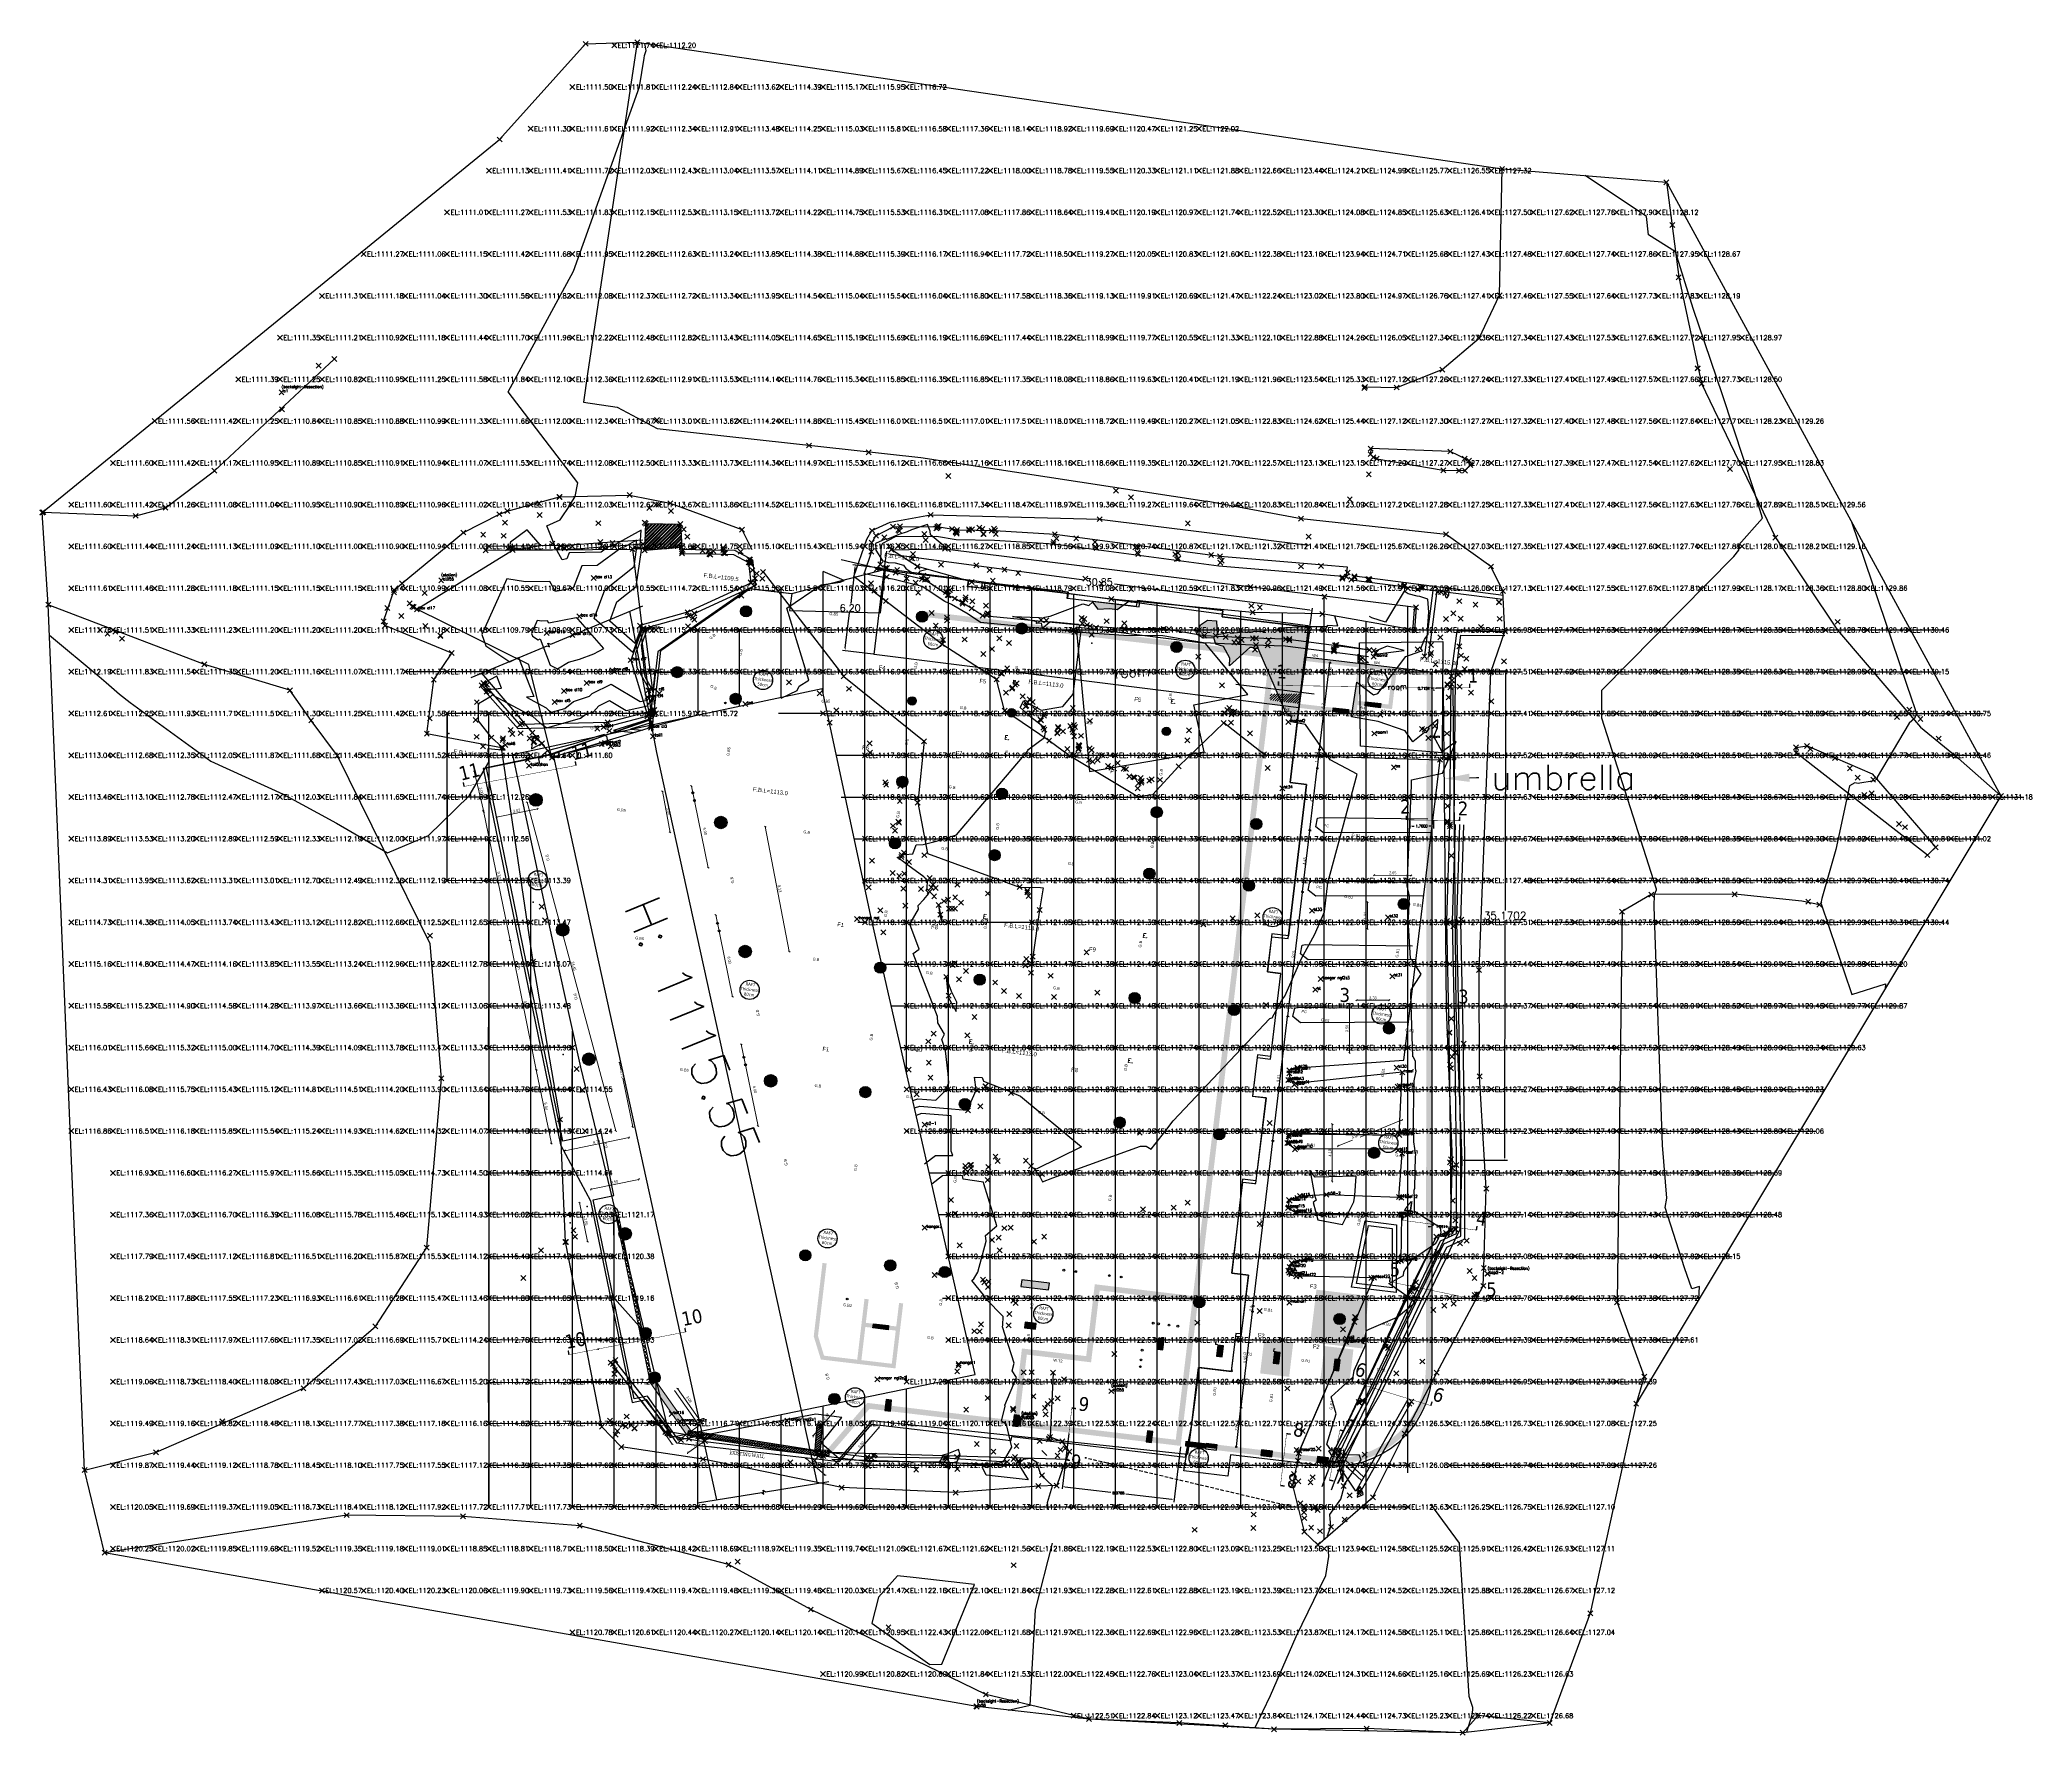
# Model space of a CAD drawing. Header units: metres. Extents: x -212 to 353974, y -37 to 356021.
# Drawn here: x 353707.9 to 353851, y 355899.7 to 356021.4 of the extents above; entities that cross this region are included whole.
import ezdxf
from ezdxf import colors
from ezdxf.entities.mleader import LeaderData, LeaderLine
from ezdxf.enums import TextEntityAlignment as Align
from ezdxf.lldxf.tags import DXFTag
from ezdxf.math import Vec2, Vec3

# ---------------------------------------------------------------- set-up
doc = ezdxf.new("R2010")
doc.units = ezdxf.units.M
doc.set_wipeout_variables(frame=1)
doc.linetypes.add('( Hidden )', pattern=[0.375, 0.25, -0.125])
for name, color, linetype in [('$AUDIT_BAD_LAYER1', 7, 'Continuous'), ('A-G-DIMENSION', 191, 'Continuous'), ('A-G-EXISTING WALL', 53, 'Continuous'), ('A-P-TEXT', 2, 'Continuous'), ('C-TINN-BNDY', 110, 'Continuous'), ('C-TOPO-MAJR', 9, 'Continuous'), ('C-TOPO-MINR', 8, 'Continuous'), ('C-TOPO-TEXT', 7, 'Continuous'), ('Obs.ts.td2', 7, 'Continuous'), ('Obs.ts.td2_Mark', 7, 'Continuous'), ('Obs.ts.td2_point_desc_Mark', 7, 'Continuous'), ('P-R-WPUS', 4, 'DRAIN_PIPE'), ('S-CONCRETE WALLS', 5, 'Continuous'), ('S-S-BEARING WALL HATCH', 250, 'Continuous'), ('S-S-BEARING WALL HATCH UNDER THE GROUND', 250, 'Continuous'), ('S-S-COLUMN', 60, 'Continuous'), ('S-S-COLUMN HATCH', 250, 'Continuous'), ('S-SYMPOLS', 6, 'Continuous'), ('S-TAGS', 135, 'Continuous'), ('S-TEXT- BEAMS', 7, 'Continuous'), ('S-Text-Col.', 7, 'Continuous'), ('S-Text-Foundations', 7, 'Continuous'), ('steel', 3, 'Continuous'), ('Survey.td2', 7, 'Continuous'), ('V-NODE', 1, 'Continuous')]:
    doc.layers.add(name, color=color, linetype=linetype)
for name, color, linetype, lineweight in [('S-D-WATER PROOF', 8, '( Hidden )', 0), ('S-DIMENSIONS', 134, 'Continuous', 13), ('S-HATCH REIN.', 9, 'Continuous', 5)]:
    doc.layers.add(name, color=color, linetype=linetype, lineweight=lineweight)
doc.layers.add('wipeout', color=7, linetype='Continuous', true_color=0xfafafa)
doc.styles.add('ARIAL', font='arial.ttf')
doc.styles.add('Site 1-200 (m)', font='arial.ttf', dxfattribs={"width": 0.85, "height": 0.2})
doc.styles.get("Standard").update_dxf_attribs({"font": 'simplex.shx'})
doc.styles.add('Tohama', font='tahoma.ttf')
tags = doc.linetypes.add('DRAIN_PIPE', pattern='A,0.5,-0.2,["D",Standard,S=0.1,R=0,X=-0.1,Y=-0.05],-0.2', length=0.9).pattern_tags.tags
tags[6] = DXFTag(74, 10)
doc.dimstyles.new('FC 1-100 (m)', dxfattribs={"dimtxt": 0.2, "dimasz": 0.1, "dimexe": 0.144, "dimexo": 0.144, "dimgap": 0.072, "dimtad": 1, "dimzin": 1, "dimdsep": 46, "dimtxsty": 'Site 1-200 (m)', "dimblk": 'OBLIQUE', "dimcen": 90, "dimse1": 1, "dimse2": 1, "dimclrd": 256, "dimclrt": 256, "dimadec": 3, "dimazin": 0, "dimtfac": 1, "dimtix": 1, "dimtmove": 2, "dimatfit": 3, "dimfxl": 0.144, "dimtolj": 1, "dimlwd": -1, "dimarcsym": 0})
doc.dimstyles.new('FC 1-200 (m)', dxfattribs={"dimtxt": 0.26, "dimasz": 0.03, "dimexe": 0.144, "dimexo": 0.144, "dimgap": 0.03, "dimtad": 1, "dimzin": 9, "dimdsep": 46, "dimtxsty": 'Site 1-200 (m)', "dimblk": 'CC-DIMTICK', "dimcen": 90, "dimse1": 1, "dimse2": 1, "dimclrd": 256, "dimclrt": 256, "dimadec": 3, "dimazin": 0, "dimtfac": 1, "dimtix": 1, "dimtmove": 2, "dimatfit": 3, "dimfxl": 0.144, "dimtolj": 1, "dimlwd": -1, "dimarcsym": 0})
doc.dimstyles.get("Standard").update_dxf_attribs({"dimtxt": 0.18, "dimasz": 0.18, "dimexe": 0.18, "dimexo": 0.0625, "dimgap": 0.09, "dimtad": 0, "dimtih": 1, "dimtoh": 1, "dimdec": 4, "dimzin": 0, "dimdsep": 46, "dimtxsty": 'Standard', "dimcen": 0.09, "dimadec": 0, "dimazin": 0, "dimtfac": 1, "dimtdec": 4, "dimtofl": 0, "dimtmove": 0, "dimatfit": 3, "dimfxl": 1, "dimtolj": 1, "dimtzin": 0, "dimarcsym": 0})
pattern_1 = [(38.1912, (353780.83536, 355922.56965), (-0.07728664, 0.0982448), [])]

# ---------------------------------------------------------------- blocks, each defined once
blk = doc.blocks.new('*U1')
at = {"color": 0, "linetype": 'ByBlock', "lineweight": -2, "transparency": 16777216}
for p, q in [((-0.71, -0.71), (0.71, 0.71)), ((-0.71, 0.71), (0.71, -0.71))]:
    blk.add_line(p, q, dxfattribs=at)
blk = doc.blocks.new('*U2', base_point=(353745.2312, 355988.599, 1111.7655))
at = {"layer": 'V-NODE', "lineweight": -2, "xscale": 0.25, "yscale": 0.25, "zscale": 0.25}
blk.add_blockref('*U1', (353745.2312, 355988.599, 1111.7655), dxfattribs=at)
blk = doc.blocks.new('*U3', base_point=(353745.243, 355988.6058, 1111.7672))
at = {"layer": 'V-NODE', "lineweight": -2, "xscale": 0.25, "yscale": 0.25, "zscale": 0.25}
blk.add_blockref('*U1', (353745.243, 355988.6058, 1111.7672), dxfattribs=at)
blk = doc.blocks.new('*U4', base_point=(353741.4801, 355987.5892, 1111.2501))
at = {"layer": 'V-NODE', "lineweight": -2, "xscale": 0.25, "yscale": 0.25, "zscale": 0.25}
blk.add_blockref('*U1', (353741.4801, 355987.5892, 1111.2501), dxfattribs=at)
blk = doc.blocks.new('*U5', base_point=(353740.9164, 355987.3657, 1111.1809))
at = {"layer": 'V-NODE', "lineweight": -2, "xscale": 0.25, "yscale": 0.25, "zscale": 0.25}
blk.add_blockref('*U1', (353740.9164, 355987.3657, 1111.1809), dxfattribs=at)
blk = doc.blocks.new('*U6', base_point=(353738.3312, 355986.0509, 1111.0386))
at = {"layer": 'V-NODE', "lineweight": -2, "xscale": 0.25, "yscale": 0.25, "zscale": 0.25}
blk.add_blockref('*U1', (353738.3312, 355986.0509, 1111.0386), dxfattribs=at)
blk = doc.blocks.new('*U7', base_point=(353733.9261, 355982.4012, 1110.9133))
at = {"layer": 'V-NODE', "lineweight": -2, "xscale": 0.25, "yscale": 0.25, "zscale": 0.25}
blk.add_blockref('*U1', (353733.9261, 355982.4012, 1110.9133), dxfattribs=at)
blk = doc.blocks.new('*U8', base_point=(353733.3476, 355981.9164, 1110.9271))
at = {"layer": 'V-NODE', "lineweight": -2, "xscale": 0.25, "yscale": 0.25, "zscale": 0.25}
blk.add_blockref('*U1', (353733.3476, 355981.9164, 1110.9271), dxfattribs=at)
blk = doc.blocks.new('*U9', base_point=(353732.5974, 355979.6754, 1110.9148))
at = {"layer": 'V-NODE', "lineweight": -2, "xscale": 0.25, "yscale": 0.25, "zscale": 0.25}
blk.add_blockref('*U1', (353732.5974, 355979.6754, 1110.9148), dxfattribs=at)
blk = doc.blocks.new('*U10', base_point=(353732.6981, 355979.3637, 1110.9718))
at = {"layer": 'V-NODE', "lineweight": -2, "xscale": 0.25, "yscale": 0.25, "zscale": 0.25}
blk.add_blockref('*U1', (353732.6981, 355979.3637, 1110.9718), dxfattribs=at)
blk = doc.blocks.new('*U11', base_point=(353735.7051, 355971.5948, 1111.4567))
at = {"layer": 'V-NODE', "lineweight": -2, "xscale": 0.25, "yscale": 0.25, "zscale": 0.25}
blk.add_blockref('*U1', (353735.7051, 355971.5948, 1111.4567), dxfattribs=at)
blk = doc.blocks.new('*U12', base_point=(353739.73, 355970.6902, 1111.8102))
at = {"layer": 'V-NODE', "lineweight": -2, "xscale": 0.25, "yscale": 0.25, "zscale": 0.25}
blk.add_blockref('*U1', (353739.73, 355970.6902, 1111.8102), dxfattribs=at)
blk = doc.blocks.new('*U13', base_point=(353729.0651, 355998.5205, 1110.8051))
at = {"layer": 'V-NODE', "lineweight": -2, "xscale": 0.25, "yscale": 0.25, "zscale": 0.25}
blk.add_blockref('*U1', (353729.0651, 355998.5205, 1110.8051), dxfattribs=at)
blk = doc.blocks.new('*U14', base_point=(353727.9393, 355998.0317, 1110.9292))
at = {"layer": 'V-NODE', "lineweight": -2, "xscale": 0.25, "yscale": 0.25, "zscale": 0.25}
blk.add_blockref('*U1', (353727.9393, 355998.0317, 1110.9292), dxfattribs=at)
blk = doc.blocks.new('*U15', base_point=(353725.3, 355994.9036, 1110.8157))
at = {"layer": 'V-NODE', "lineweight": -2, "xscale": 0.25, "yscale": 0.25, "zscale": 0.25}
blk.add_blockref('*U1', (353725.3, 355994.9036, 1110.8157), dxfattribs=at)
blk = doc.blocks.new('*U16', base_point=(353720.4513, 355990.4857, 1110.9926))
at = {"layer": 'V-NODE', "lineweight": -2, "xscale": 0.25, "yscale": 0.25, "zscale": 0.25}
blk.add_blockref('*U1', (353720.4513, 355990.4857, 1110.9926), dxfattribs=at)
blk = doc.blocks.new('*U17', base_point=(353716.9347, 355987.8264, 1111.1711))
at = {"layer": 'V-NODE', "lineweight": -2, "xscale": 0.25, "yscale": 0.25, "zscale": 0.25}
blk.add_blockref('*U1', (353716.9347, 355987.8264, 1111.1711), dxfattribs=at)
blk = doc.blocks.new('*U18', base_point=(353714.7969, 355987.2478, 1111.3429))
at = {"layer": 'V-NODE', "lineweight": -2, "xscale": 0.25, "yscale": 0.25, "zscale": 0.25}
blk.add_blockref('*U1', (353714.7969, 355987.2478, 1111.3429), dxfattribs=at)
blk = doc.blocks.new('*U19', base_point=(353708.1557, 355987.5096, 1111.7063))
at = {"layer": 'V-NODE', "lineweight": -2, "xscale": 0.25, "yscale": 0.25, "zscale": 0.25}
blk.add_blockref('*U1', (353708.1557, 355987.5096, 1111.7063), dxfattribs=at)
blk = doc.blocks.new('*U20', base_point=(353708.0881, 355987.489, 1111.6981))
at = {"layer": 'V-NODE', "lineweight": -2, "xscale": 0.25, "yscale": 0.25, "zscale": 0.25}
blk.add_blockref('*U1', (353708.0881, 355987.489, 1111.6981), dxfattribs=at)
blk = doc.blocks.new('*U21', base_point=(353708.0914, 355987.4806, 1111.7046))
at = {"layer": 'V-NODE', "lineweight": -2, "xscale": 0.25, "yscale": 0.25, "zscale": 0.25}
blk.add_blockref('*U1', (353708.0914, 355987.4806, 1111.7046), dxfattribs=at)
blk = doc.blocks.new('*U22', base_point=(353708.5155, 355980.861, 1111.7003))
at = {"layer": 'V-NODE', "lineweight": -2, "xscale": 0.25, "yscale": 0.25, "zscale": 0.25}
blk.add_blockref('*U1', (353708.5155, 355980.861, 1111.7003), dxfattribs=at)
blk = doc.blocks.new('*U23', base_point=(353712.2249, 355979.0469, 1111.5198))
at = {"layer": 'V-NODE', "lineweight": -2, "xscale": 0.25, "yscale": 0.25, "zscale": 0.25}
blk.add_blockref('*U1', (353712.2249, 355979.0469, 1111.5198), dxfattribs=at)
blk = doc.blocks.new('*U24', base_point=(353712.7693, 355978.791, 1111.4894))
at = {"layer": 'V-NODE', "lineweight": -2, "xscale": 0.25, "yscale": 0.25, "zscale": 0.25}
blk.add_blockref('*U1', (353712.7693, 355978.791, 1111.4894), dxfattribs=at)
blk = doc.blocks.new('*U25', base_point=(353713.3305, 355978.9127, 1111.5051))
at = {"layer": 'V-NODE', "lineweight": -2, "xscale": 0.25, "yscale": 0.25, "zscale": 0.25}
blk.add_blockref('*U1', (353713.3305, 355978.9127, 1111.5051), dxfattribs=at)
blk = doc.blocks.new('*U26', base_point=(353713.8121, 355978.4141, 1111.4145))
at = {"layer": 'V-NODE', "lineweight": -2, "xscale": 0.25, "yscale": 0.25, "zscale": 0.25}
blk.add_blockref('*U1', (353713.8121, 355978.4141, 1111.4145), dxfattribs=at)
blk = doc.blocks.new('*U27', base_point=(353719.7291, 355976.5753, 1111.2448))
at = {"layer": 'V-NODE', "lineweight": -2, "xscale": 0.25, "yscale": 0.25, "zscale": 0.25}
blk.add_blockref('*U1', (353719.7291, 355976.5753, 1111.2448), dxfattribs=at)
blk = doc.blocks.new('*U28', base_point=(353725.8776, 355974.7144, 1111.1072))
at = {"layer": 'V-NODE', "lineweight": -2, "xscale": 0.25, "yscale": 0.25, "zscale": 0.25}
blk.add_blockref('*U1', (353725.8776, 355974.7144, 1111.1072), dxfattribs=at)
blk = doc.blocks.new('*U29', base_point=(353727.3983, 355972.5527, 1111.242))
at = {"layer": 'V-NODE', "lineweight": -2, "xscale": 0.25, "yscale": 0.25, "zscale": 0.25}
blk.add_blockref('*U1', (353727.3983, 355972.5527, 1111.242), dxfattribs=at)
blk = doc.blocks.new('*U30', base_point=(353729.282, 355970.0156, 1111.3763))
at = {"layer": 'V-NODE', "lineweight": -2, "xscale": 0.25, "yscale": 0.25, "zscale": 0.25}
blk.add_blockref('*U1', (353729.282, 355970.0156, 1111.3763), dxfattribs=at)
blk = doc.blocks.new('*U31', base_point=(353741.0702, 355970.5839, 1111.7776))
at = {"layer": 'V-NODE', "lineweight": -2, "xscale": 0.25, "yscale": 0.25, "zscale": 0.25}
blk.add_blockref('*U1', (353741.0702, 355970.5839, 1111.7776), dxfattribs=at)
blk = doc.blocks.new('*U32', base_point=(353735.9404, 355957.0914, 1112.5336))
at = {"layer": 'V-NODE', "lineweight": -2, "xscale": 0.25, "yscale": 0.25, "zscale": 0.25}
blk.add_blockref('*U1', (353735.9404, 355957.0914, 1112.5336), dxfattribs=at)
blk = doc.blocks.new('*U33', base_point=(353743.3419, 355955.2182, 1113.0622))
at = {"layer": 'V-NODE', "lineweight": -2, "xscale": 0.25, "yscale": 0.25, "zscale": 0.25}
blk.add_blockref('*U1', (353743.3419, 355955.2182, 1113.0622), dxfattribs=at)
blk = doc.blocks.new('*U34', base_point=(353736.7538, 355946.8311, 1113.521))
at = {"layer": 'V-NODE', "lineweight": -2, "xscale": 0.25, "yscale": 0.25, "zscale": 0.25}
blk.add_blockref('*U1', (353736.7538, 355946.8311, 1113.521), dxfattribs=at)
blk = doc.blocks.new('*U35', base_point=(353745.273, 355943.8814, 1114.0365))
at = {"layer": 'V-NODE', "lineweight": -2, "xscale": 0.25, "yscale": 0.25, "zscale": 0.25}
blk.add_blockref('*U1', (353745.273, 355943.8814, 1114.0365), dxfattribs=at)
blk = doc.blocks.new('*U36', base_point=(353747.0736, 355943.0595, 1114.3385))
at = {"layer": 'V-NODE', "lineweight": -2, "xscale": 0.25, "yscale": 0.25, "zscale": 0.25}
blk.add_blockref('*U1', (353747.0736, 355943.0595, 1114.3385), dxfattribs=at)
blk = doc.blocks.new('*U37', base_point=(353746.2401, 355935.9301, 1115.1904))
at = {"layer": 'V-NODE', "lineweight": -2, "xscale": 0.25, "yscale": 0.25, "zscale": 0.25}
blk.add_blockref('*U1', (353746.2401, 355935.9301, 1115.1904), dxfattribs=at)
blk = doc.blocks.new('*U38', base_point=(353746.3546, 355935.4757, 1115.333))
at = {"layer": 'V-NODE', "lineweight": -2, "xscale": 0.25, "yscale": 0.25, "zscale": 0.25}
blk.add_blockref('*U1', (353746.3546, 355935.4757, 1115.333), dxfattribs=at)
blk = doc.blocks.new('*U39', base_point=(353735.6989, 355934.6843, 1115.2481))
at = {"layer": 'V-NODE', "lineweight": -2, "xscale": 0.25, "yscale": 0.25, "zscale": 0.25}
blk.add_blockref('*U1', (353735.6989, 355934.6843, 1115.2481), dxfattribs=at)
blk = doc.blocks.new('*U40', base_point=(353732.0151, 355929.0179, 1116.4629))
at = {"layer": 'V-NODE', "lineweight": -2, "xscale": 0.25, "yscale": 0.25, "zscale": 0.25}
blk.add_blockref('*U1', (353732.0151, 355929.0179, 1116.4629), dxfattribs=at)
blk = doc.blocks.new('*U41', base_point=(353726.8474, 355924.5742, 1117.6634))
at = {"layer": 'V-NODE', "lineweight": -2, "xscale": 0.25, "yscale": 0.25, "zscale": 0.25}
blk.add_blockref('*U1', (353726.8474, 355924.5742, 1117.6634), dxfattribs=at)
blk = doc.blocks.new('*U42', base_point=(353721.0195, 355922.1988, 1118.5979))
at = {"layer": 'V-NODE', "lineweight": -2, "xscale": 0.25, "yscale": 0.25, "zscale": 0.25}
blk.add_blockref('*U1', (353721.0195, 355922.1988, 1118.5979), dxfattribs=at)
blk = doc.blocks.new('*U43', base_point=(353716.2577, 355919.9791, 1119.3515))
at = {"layer": 'V-NODE', "lineweight": -2, "xscale": 0.25, "yscale": 0.25, "zscale": 0.25}
blk.add_blockref('*U1', (353716.2577, 355919.9791, 1119.3515), dxfattribs=at)
blk = doc.blocks.new('*U44', base_point=(353711.1267, 355918.6975, 1120.1917))
at = {"layer": 'V-NODE', "lineweight": -2, "xscale": 0.25, "yscale": 0.25, "zscale": 0.25}
blk.add_blockref('*U1', (353711.1267, 355918.6975, 1120.1917), dxfattribs=at)
blk = doc.blocks.new('*U45', base_point=(353712.5622, 355912.7583, 1120.3395))
at = {"layer": 'V-NODE', "lineweight": -2, "xscale": 0.25, "yscale": 0.25, "zscale": 0.25}
blk.add_blockref('*U1', (353712.5622, 355912.7583, 1120.3395), dxfattribs=at)
blk = doc.blocks.new('*U46', base_point=(353729.95, 355915.46, 1118.27))
at = {"layer": 'V-NODE', "lineweight": -2, "xscale": 0.25, "yscale": 0.25, "zscale": 0.25}
blk.add_blockref('*U1', (353729.95, 355915.46, 1118.27), dxfattribs=at)
blk = doc.blocks.new('*U47', base_point=(353738.3115, 355915.3723, 1117.7289))
at = {"layer": 'V-NODE', "lineweight": -2, "xscale": 0.25, "yscale": 0.25, "zscale": 0.25}
blk.add_blockref('*U1', (353738.3115, 355915.3723, 1117.7289), dxfattribs=at)
blk = doc.blocks.new('*U48', base_point=(353746.6958, 355914.6983, 1117.8079))
at = {"layer": 'V-NODE', "lineweight": -2, "xscale": 0.25, "yscale": 0.25, "zscale": 0.25}
blk.add_blockref('*U1', (353746.6958, 355914.6983, 1117.8079), dxfattribs=at)
blk = doc.blocks.new('*U49', base_point=(353748.2764, 355921.8136, 1117.5225))
at = {"layer": 'V-NODE', "lineweight": -2, "xscale": 0.25, "yscale": 0.25, "zscale": 0.25}
blk.add_blockref('*U1', (353748.2764, 355921.8136, 1117.5225), dxfattribs=at)
blk = doc.blocks.new('*U50', base_point=(353748.8544, 355922.2533, 1117.5891))
at = {"layer": 'V-NODE', "lineweight": -2, "xscale": 0.25, "yscale": 0.25, "zscale": 0.25}
blk.add_blockref('*U1', (353748.8544, 355922.2533, 1117.5891), dxfattribs=at)
blk = doc.blocks.new('*U51', base_point=(353749.6742, 355920.3654, 1117.884))
at = {"layer": 'V-NODE', "lineweight": -2, "xscale": 0.25, "yscale": 0.25, "zscale": 0.25}
blk.add_blockref('*U1', (353749.6742, 355920.3654, 1117.884), dxfattribs=at)
blk = doc.blocks.new('*U52', base_point=(353755.5439, 355919.4826, 1118.3954))
at = {"layer": 'V-NODE', "lineweight": -2, "xscale": 0.25, "yscale": 0.25, "zscale": 0.25}
blk.add_blockref('*U1', (353755.5439, 355919.4826, 1118.3954), dxfattribs=at)
blk = doc.blocks.new('*U53', base_point=(353757.3714, 355911.9094, 1118.9511))
at = {"layer": 'V-NODE', "lineweight": -2, "xscale": 0.25, "yscale": 0.25, "zscale": 0.25}
blk.add_blockref('*U1', (353757.3714, 355911.9094, 1118.9511), dxfattribs=at)
blk = doc.blocks.new('*U54', base_point=(353758.0325, 355912.1259, 1118.9722))
at = {"layer": 'V-NODE', "lineweight": -2, "xscale": 0.25, "yscale": 0.25, "zscale": 0.25}
blk.add_blockref('*U1', (353758.0325, 355912.1259, 1118.9722), dxfattribs=at)
blk = doc.blocks.new('*U55', base_point=(353763.2868, 355908.6824, 1119.7821))
at = {"layer": 'V-NODE', "lineweight": -2, "xscale": 0.25, "yscale": 0.25, "zscale": 0.25}
blk.add_blockref('*U1', (353763.2868, 355908.6824, 1119.7821), dxfattribs=at)
blk = doc.blocks.new('*U56', base_point=(353765.5041, 355917.4372, 1119.7472))
at = {"layer": 'V-NODE', "lineweight": -2, "xscale": 0.25, "yscale": 0.25, "zscale": 0.25}
blk.add_blockref('*U1', (353765.5041, 355917.4372, 1119.7472), dxfattribs=at)
blk = doc.blocks.new('*U57', base_point=(353773.6878, 355917.0805, 1120.9524))
at = {"layer": 'V-NODE', "lineweight": -2, "xscale": 0.25, "yscale": 0.25, "zscale": 0.25}
blk.add_blockref('*U1', (353773.6878, 355917.0805, 1120.9524), dxfattribs=at)
blk = doc.blocks.new('*U58', base_point=(353779.632, 355917.5531, 1121.7435))
at = {"layer": 'V-NODE', "lineweight": -2, "xscale": 0.25, "yscale": 0.25, "zscale": 0.25}
blk.add_blockref('*U1', (353779.632, 355917.5531, 1121.7435), dxfattribs=at)
blk = doc.blocks.new('*U59', base_point=(353780.9467, 355917.5827, 1122.0747))
at = {"layer": 'V-NODE', "lineweight": -2, "xscale": 0.25, "yscale": 0.25, "zscale": 0.25}
blk.add_blockref('*U1', (353780.9467, 355917.5827, 1122.0747), dxfattribs=at)
blk = doc.blocks.new('*U60', base_point=(353781.4439, 355918.9885, 1122.2679))
at = {"layer": 'V-NODE', "lineweight": -2, "xscale": 0.25, "yscale": 0.25, "zscale": 0.25}
blk.add_blockref('*U1', (353781.4439, 355918.9885, 1122.2679), dxfattribs=at)
blk = doc.blocks.new('*U61', base_point=(353781.5522, 355920.2659, 1122.3653))
at = {"layer": 'V-NODE', "lineweight": -2, "xscale": 0.25, "yscale": 0.25, "zscale": 0.25}
blk.add_blockref('*U1', (353781.5522, 355920.2659, 1122.3653), dxfattribs=at)
blk = doc.blocks.new('*U62', base_point=(353780.4647, 355921.0818, 1122.4394))
at = {"layer": 'V-NODE', "lineweight": -2, "xscale": 0.25, "yscale": 0.25, "zscale": 0.25}
blk.add_blockref('*U1', (353780.4647, 355921.0818, 1122.4394), dxfattribs=at)
blk = doc.blocks.new('*U63', base_point=(353780.1527, 355922.6954, 1122.5415))
at = {"layer": 'V-NODE', "lineweight": -2, "xscale": 0.25, "yscale": 0.25, "zscale": 0.25}
blk.add_blockref('*U1', (353780.1527, 355922.6954, 1122.5415), dxfattribs=at)
blk = doc.blocks.new('*U64', base_point=(353780.5621, 355923.6564, 1122.562))
at = {"layer": 'V-NODE', "lineweight": -2, "xscale": 0.25, "yscale": 0.25, "zscale": 0.25}
blk.add_blockref('*U1', (353780.5621, 355923.6564, 1122.562), dxfattribs=at)
blk = doc.blocks.new('*U65', base_point=(353780.6854, 355925.6878, 1122.5776))
at = {"layer": 'V-NODE', "lineweight": -2, "xscale": 0.25, "yscale": 0.25, "zscale": 0.25}
blk.add_blockref('*U1', (353780.6854, 355925.6878, 1122.5776), dxfattribs=at)
blk = doc.blocks.new('*U66', base_point=(353777.8508, 355911.8684, 1121.7225))
at = {"layer": 'V-NODE', "lineweight": -2, "xscale": 0.25, "yscale": 0.25, "zscale": 0.25}
blk.add_blockref('*U1', (353777.8508, 355911.8684, 1121.7225), dxfattribs=at)
blk = doc.blocks.new('*U67', base_point=(353775.8529, 355902.5784, 1121.494))
at = {"layer": 'V-NODE', "lineweight": -2, "xscale": 0.25, "yscale": 0.25, "zscale": 0.25}
blk.add_blockref('*U1', (353775.8529, 355902.5784, 1121.494), dxfattribs=at)
blk = doc.blocks.new('*U68', base_point=(353783.2739, 355900.8121, 1122.6758))
at = {"layer": 'V-NODE', "lineweight": -2, "xscale": 0.25, "yscale": 0.25, "zscale": 0.25}
blk.add_blockref('*U1', (353783.2739, 355900.8121, 1122.6758), dxfattribs=at)
blk = doc.blocks.new('*U69', base_point=(353789.7496, 355900.5389, 1123.2813))
at = {"layer": 'V-NODE', "lineweight": -2, "xscale": 0.25, "yscale": 0.25, "zscale": 0.25}
blk.add_blockref('*U1', (353789.7496, 355900.5389, 1123.2813), dxfattribs=at)
blk = doc.blocks.new('*U70', base_point=(353793.0634, 355900.3736, 1123.7583))
at = {"layer": 'V-NODE', "lineweight": -2, "xscale": 0.25, "yscale": 0.25, "zscale": 0.25}
blk.add_blockref('*U1', (353793.0634, 355900.3736, 1123.7583), dxfattribs=at)
blk = doc.blocks.new('*U71', base_point=(353796.5514, 355900.0834, 1124.1545))
at = {"layer": 'V-NODE', "lineweight": -2, "xscale": 0.25, "yscale": 0.25, "zscale": 0.25}
blk.add_blockref('*U1', (353796.5514, 355900.0834, 1124.1545), dxfattribs=at)
blk = doc.blocks.new('*U72', base_point=(353803.2102, 355900.1243, 1124.7634))
at = {"layer": 'V-NODE', "lineweight": -2, "xscale": 0.25, "yscale": 0.25, "zscale": 0.25}
blk.add_blockref('*U1', (353803.2102, 355900.1243, 1124.7634), dxfattribs=at)
blk = doc.blocks.new('*U73', base_point=(353810.1026, 355899.8343, 1125.9601))
at = {"layer": 'V-NODE', "lineweight": -2, "xscale": 0.25, "yscale": 0.25, "zscale": 0.25}
blk.add_blockref('*U1', (353810.1026, 355899.8343, 1125.9601), dxfattribs=at)
blk = doc.blocks.new('*U74', base_point=(353811.205, 355901.0745, 1126.0751))
at = {"layer": 'V-NODE', "lineweight": -2, "xscale": 0.25, "yscale": 0.25, "zscale": 0.25}
blk.add_blockref('*U1', (353811.205, 355901.0745, 1126.0751), dxfattribs=at)
blk = doc.blocks.new('*U75', base_point=(353816.3578, 355900.5401, 1126.868))
at = {"layer": 'V-NODE', "lineweight": -2, "xscale": 0.25, "yscale": 0.25, "zscale": 0.25}
blk.add_blockref('*U1', (353816.3578, 355900.5401, 1126.868), dxfattribs=at)
blk = doc.blocks.new('*U76', base_point=(353819.2654, 355908.4098, 1127.1875))
at = {"layer": 'V-NODE', "lineweight": -2, "xscale": 0.25, "yscale": 0.25, "zscale": 0.25}
blk.add_blockref('*U1', (353819.2654, 355908.4098, 1127.1875), dxfattribs=at)
blk = doc.blocks.new('*U77', base_point=(353822.562, 355923.4685, 1127.3278))
at = {"layer": 'V-NODE', "lineweight": -2, "xscale": 0.25, "yscale": 0.25, "zscale": 0.25}
blk.add_blockref('*U1', (353822.562, 355923.4685, 1127.3278), dxfattribs=at)
blk = doc.blocks.new('*U78', base_point=(353823.1416, 355925.4155, 1127.4041))
at = {"layer": 'V-NODE', "lineweight": -2, "xscale": 0.25, "yscale": 0.25, "zscale": 0.25}
blk.add_blockref('*U1', (353823.1416, 355925.4155, 1127.4041), dxfattribs=at)
blk = doc.blocks.new('*U79', base_point=(353821.1866, 355930.7362, 1127.3772))
at = {"layer": 'V-NODE', "lineweight": -2, "xscale": 0.25, "yscale": 0.25, "zscale": 0.25}
blk.add_blockref('*U1', (353821.1866, 355930.7362, 1127.3772), dxfattribs=at)
blk = doc.blocks.new('*U80', base_point=(353821.5507, 355958.8195, 1127.6054))
at = {"layer": 'V-NODE', "lineweight": -2, "xscale": 0.25, "yscale": 0.25, "zscale": 0.25}
blk.add_blockref('*U1', (353821.5507, 355958.8195, 1127.6054), dxfattribs=at)
blk = doc.blocks.new('*U81', base_point=(353823.6517, 355960.0365, 1127.9591))
at = {"layer": 'V-NODE', "lineweight": -2, "xscale": 0.25, "yscale": 0.25, "zscale": 0.25}
blk.add_blockref('*U1', (353823.6517, 355960.0365, 1127.9591), dxfattribs=at)
blk = doc.blocks.new('*U82', base_point=(353829.6462, 355960.0625, 1128.9921))
at = {"layer": 'V-NODE', "lineweight": -2, "xscale": 0.25, "yscale": 0.25, "zscale": 0.25}
blk.add_blockref('*U1', (353829.6462, 355960.0625, 1128.9921), dxfattribs=at)
blk = doc.blocks.new('*U83', base_point=(353834.915, 355959.5247, 1129.7697))
at = {"layer": 'V-NODE', "lineweight": -2, "xscale": 0.25, "yscale": 0.25, "zscale": 0.25}
blk.add_blockref('*U1', (353834.915, 355959.5247, 1129.7697), dxfattribs=at)
blk = doc.blocks.new('*U84', base_point=(353835.7277, 355959.3148, 1129.9861))
at = {"layer": 'V-NODE', "lineweight": -2, "xscale": 0.25, "yscale": 0.25, "zscale": 0.25}
blk.add_blockref('*U1', (353835.7277, 355959.3148, 1129.9861), dxfattribs=at)
blk = doc.blocks.new('*U85', base_point=(353843.476, 355962.872, 1130.947))
at = {"layer": 'V-NODE', "lineweight": -2, "xscale": 0.25, "yscale": 0.25, "zscale": 0.25}
blk.add_blockref('*U1', (353843.476, 355962.872, 1130.947), dxfattribs=at)
blk = doc.blocks.new('*U86', base_point=(353844.0718, 355963.4343, 1131.1225))
at = {"layer": 'V-NODE', "lineweight": -2, "xscale": 0.25, "yscale": 0.25, "zscale": 0.25}
blk.add_blockref('*U1', (353844.0718, 355963.4343, 1131.1225), dxfattribs=at)
blk = doc.blocks.new('*U87', base_point=(353841.8761, 355964.882, 1130.602))
at = {"layer": 'V-NODE', "lineweight": -2, "xscale": 0.25, "yscale": 0.25, "zscale": 0.25}
blk.add_blockref('*U1', (353841.8761, 355964.882, 1130.602), dxfattribs=at)
blk = doc.blocks.new('*U88', base_point=(353841.4317, 355965.1086, 1130.7442))
at = {"layer": 'V-NODE', "lineweight": -2, "xscale": 0.25, "yscale": 0.25, "zscale": 0.25}
blk.add_blockref('*U1', (353841.4317, 355965.1086, 1130.7442), dxfattribs=at)
blk = doc.blocks.new('*U89', base_point=(353848.7661, 355967.131, 1131.2412))
at = {"layer": 'V-NODE', "lineweight": -2, "xscale": 0.25, "yscale": 0.25, "zscale": 0.25}
blk.add_blockref('*U1', (353848.7661, 355967.131, 1131.2412), dxfattribs=at)
blk = doc.blocks.new('*U90', base_point=(353845.5029, 355969.9992, 1130.4897))
at = {"layer": 'V-NODE', "lineweight": -2, "xscale": 0.25, "yscale": 0.25, "zscale": 0.25}
blk.add_blockref('*U1', (353845.5029, 355969.9992, 1130.4897), dxfattribs=at)
blk = doc.blocks.new('*U91', base_point=(353844.2884, 355971.2525, 1130.3791))
at = {"layer": 'V-NODE', "lineweight": -2, "xscale": 0.25, "yscale": 0.25, "zscale": 0.25}
blk.add_blockref('*U1', (353844.2884, 355971.2525, 1130.3791), dxfattribs=at)
blk = doc.blocks.new('*U92', base_point=(353842.9834, 355972.6624, 1130.0531))
at = {"layer": 'V-NODE', "lineweight": -2, "xscale": 0.25, "yscale": 0.25, "zscale": 0.25}
blk.add_blockref('*U1', (353842.9834, 355972.6624, 1130.0531), dxfattribs=at)
blk = doc.blocks.new('*U93', base_point=(353842.1727, 355973.3282, 1129.923))
at = {"layer": 'V-NODE', "lineweight": -2, "xscale": 0.25, "yscale": 0.25, "zscale": 0.25}
blk.add_blockref('*U1', (353842.1727, 355973.3282, 1129.923), dxfattribs=at)
blk = doc.blocks.new('*U94', base_point=(353839.5846, 355968.2942, 1129.9743))
at = {"layer": 'V-NODE', "lineweight": -2, "xscale": 0.25, "yscale": 0.25, "zscale": 0.25}
blk.add_blockref('*U1', (353839.5846, 355968.2942, 1129.9743), dxfattribs=at)
blk = doc.blocks.new('*U95', base_point=(353839.4774, 355967.3058, 1130.3395))
at = {"layer": 'V-NODE', "lineweight": -2, "xscale": 0.25, "yscale": 0.25, "zscale": 0.25}
blk.add_blockref('*U1', (353839.4774, 355967.3058, 1130.3395), dxfattribs=at)
blk = doc.blocks.new('*U96', base_point=(353838.9516, 355967.1992, 1130.2398))
at = {"layer": 'V-NODE', "lineweight": -2, "xscale": 0.25, "yscale": 0.25, "zscale": 0.25}
blk.add_blockref('*U1', (353838.9516, 355967.1992, 1130.2398), dxfattribs=at)
blk = doc.blocks.new('*U97', base_point=(353838.4792, 355968.4349, 1129.8908))
at = {"layer": 'V-NODE', "lineweight": -2, "xscale": 0.25, "yscale": 0.25, "zscale": 0.25}
blk.add_blockref('*U1', (353838.4792, 355968.4349, 1129.8908), dxfattribs=at)
blk = doc.blocks.new('*U98', base_point=(353837.9076, 355969.1077, 1129.675))
at = {"layer": 'V-NODE', "lineweight": -2, "xscale": 0.25, "yscale": 0.25, "zscale": 0.25}
blk.add_blockref('*U1', (353837.9076, 355969.1077, 1129.675), dxfattribs=at)
blk = doc.blocks.new('*U99', base_point=(353836.8461, 355969.8521, 1129.4974))
at = {"layer": 'V-NODE', "lineweight": -2, "xscale": 0.25, "yscale": 0.25, "zscale": 0.25}
blk.add_blockref('*U1', (353836.8461, 355969.8521, 1129.4974), dxfattribs=at)
blk = doc.blocks.new('*U100', base_point=(353835.0728, 355970.4875, 1129.2315))
at = {"layer": 'V-NODE', "lineweight": -2, "xscale": 0.25, "yscale": 0.25, "zscale": 0.25}
blk.add_blockref('*U1', (353835.0728, 355970.4875, 1129.2315), dxfattribs=at)
blk = doc.blocks.new('*U101', base_point=(353834.8358, 355970.7178, 1129.1451))
at = {"layer": 'V-NODE', "lineweight": -2, "xscale": 0.25, "yscale": 0.25, "zscale": 0.25}
blk.add_blockref('*U1', (353834.8358, 355970.7178, 1129.1451), dxfattribs=at)
blk = doc.blocks.new('*U102', base_point=(353834.051, 355970.6145, 1129.0848))
at = {"layer": 'V-NODE', "lineweight": -2, "xscale": 0.25, "yscale": 0.25, "zscale": 0.25}
blk.add_blockref('*U1', (353834.051, 355970.6145, 1129.0848), dxfattribs=at)
blk = doc.blocks.new('*U103', base_point=(353834.0548, 355970.2176, 1129.1349))
at = {"layer": 'V-NODE', "lineweight": -2, "xscale": 0.25, "yscale": 0.25, "zscale": 0.25}
blk.add_blockref('*U1', (353834.0548, 355970.2176, 1129.1349), dxfattribs=at)
blk = doc.blocks.new('*U104', base_point=(353841.2954, 355972.8026, 1129.845))
at = {"layer": 'V-NODE', "lineweight": -2, "xscale": 0.25, "yscale": 0.25, "zscale": 0.25}
blk.add_blockref('*U1', (353841.2954, 355972.8026, 1129.845), dxfattribs=at)
blk = doc.blocks.new('*U105', base_point=(353837.0273, 355979.6341, 1128.8137))
at = {"layer": 'V-NODE', "lineweight": -2, "xscale": 0.25, "yscale": 0.25, "zscale": 0.25}
blk.add_blockref('*U1', (353837.0273, 355979.6341, 1128.8137), dxfattribs=at)
blk = doc.blocks.new('*U106', base_point=(353832.5589, 355985.6857, 1128.0988))
at = {"layer": 'V-NODE', "lineweight": -2, "xscale": 0.25, "yscale": 0.25, "zscale": 0.25}
blk.add_blockref('*U1', (353832.5589, 355985.6857, 1128.0988), dxfattribs=at)
blk = doc.blocks.new('*U107', base_point=(353829.3017, 355990.6079, 1127.7521))
at = {"layer": 'V-NODE', "lineweight": -2, "xscale": 0.25, "yscale": 0.25, "zscale": 0.25}
blk.add_blockref('*U1', (353829.3017, 355990.6079, 1127.7521), dxfattribs=at)
blk = doc.blocks.new('*U108', base_point=(353827.2673, 355996.7484, 1127.7275))
at = {"layer": 'V-NODE', "lineweight": -2, "xscale": 0.25, "yscale": 0.25, "zscale": 0.25}
blk.add_blockref('*U1', (353827.2673, 355996.7484, 1127.7275), dxfattribs=at)
blk = doc.blocks.new('*U109', base_point=(353826.9732, 355997.8557, 1127.7329))
at = {"layer": 'V-NODE', "lineweight": -2, "xscale": 0.25, "yscale": 0.25, "zscale": 0.25}
blk.add_blockref('*U1', (353826.9732, 355997.8557, 1127.7329), dxfattribs=at)
blk = doc.blocks.new('*U110', base_point=(353826.9731, 355997.832, 1127.7335))
at = {"layer": 'V-NODE', "lineweight": -2, "xscale": 0.25, "yscale": 0.25, "zscale": 0.25}
blk.add_blockref('*U1', (353826.9731, 355997.832, 1127.7335), dxfattribs=at)
blk = doc.blocks.new('*U111', base_point=(353825.6198, 356004.3839, 1127.9186))
at = {"layer": 'V-NODE', "lineweight": -2, "xscale": 0.25, "yscale": 0.25, "zscale": 0.25}
blk.add_blockref('*U1', (353825.6198, 356004.3839, 1127.9186), dxfattribs=at)
blk = doc.blocks.new('*U112', base_point=(353825.1644, 356008.1413, 1128.085))
at = {"layer": 'V-NODE', "lineweight": -2, "xscale": 0.25, "yscale": 0.25, "zscale": 0.25}
blk.add_blockref('*U1', (353825.1644, 356008.1413, 1128.085), dxfattribs=at)
blk = doc.blocks.new('*U113', base_point=(353824.7355, 356011.2064, 1128.4607))
at = {"layer": 'V-NODE', "lineweight": -2, "xscale": 0.25, "yscale": 0.25, "zscale": 0.25}
blk.add_blockref('*U1', (353824.7355, 356011.2064, 1128.4607), dxfattribs=at)
blk = doc.blocks.new('*U114', base_point=(353812.9376, 356012.1745, 1127.5285))
at = {"layer": 'V-NODE', "lineweight": -2, "xscale": 0.25, "yscale": 0.25, "zscale": 0.25}
blk.add_blockref('*U1', (353812.9376, 356012.1745, 1127.5285), dxfattribs=at)
blk = doc.blocks.new('*U115', base_point=(353812.7528, 356003.0895, 1127.471))
at = {"layer": 'V-NODE', "lineweight": -2, "xscale": 0.25, "yscale": 0.25, "zscale": 0.25}
blk.add_blockref('*U1', (353812.7528, 356003.0895, 1127.471), dxfattribs=at)
blk = doc.blocks.new('*U116', base_point=(353811.2851, 356000.0093, 1127.3057))
at = {"layer": 'V-NODE', "lineweight": -2, "xscale": 0.25, "yscale": 0.25, "zscale": 0.25}
blk.add_blockref('*U1', (353811.2851, 356000.0093, 1127.3057), dxfattribs=at)
blk = doc.blocks.new('*U117', base_point=(353808.6383, 355997.7526, 1127.2309))
at = {"layer": 'V-NODE', "lineweight": -2, "xscale": 0.25, "yscale": 0.25, "zscale": 0.25}
blk.add_blockref('*U1', (353808.6383, 355997.7526, 1127.2309), dxfattribs=at)
blk = doc.blocks.new('*U118', base_point=(353805.3674, 355996.4655, 1127.3011))
at = {"layer": 'V-NODE', "lineweight": -2, "xscale": 0.25, "yscale": 0.25, "zscale": 0.25}
blk.add_blockref('*U1', (353805.3674, 355996.4655, 1127.3011), dxfattribs=at)
blk = doc.blocks.new('*U119', base_point=(353803.0837, 355996.5119, 1127.2684))
at = {"layer": 'V-NODE', "lineweight": -2, "xscale": 0.25, "yscale": 0.25, "zscale": 0.25}
blk.add_blockref('*U1', (353803.0837, 355996.5119, 1127.2684), dxfattribs=at)
blk = doc.blocks.new('*U120', base_point=(353803.0433, 355996.4281, 1127.2667))
at = {"layer": 'V-NODE', "lineweight": -2, "xscale": 0.25, "yscale": 0.25, "zscale": 0.25}
blk.add_blockref('*U1', (353803.0433, 355996.4281, 1127.2667), dxfattribs=at)
blk = doc.blocks.new('*U121', base_point=(353801.999, 355988.425, 1127.206))
at = {"layer": 'V-NODE', "lineweight": -2, "xscale": 0.25, "yscale": 0.25, "zscale": 0.25}
blk.add_blockref('*U1', (353801.999, 355988.425, 1127.206), dxfattribs=at)
blk = doc.blocks.new('*U122', base_point=(353803.3631, 355990.2338, 1127.3263))
at = {"layer": 'V-NODE', "lineweight": -2, "xscale": 0.25, "yscale": 0.25, "zscale": 0.25}
blk.add_blockref('*U1', (353803.3631, 355990.2338, 1127.3263), dxfattribs=at)
blk = doc.blocks.new('*U123', base_point=(353803.9366, 355991.3449, 1127.2725))
at = {"layer": 'V-NODE', "lineweight": -2, "xscale": 0.25, "yscale": 0.25, "zscale": 0.25}
blk.add_blockref('*U1', (353803.9366, 355991.3449, 1127.2725), dxfattribs=at)
blk = doc.blocks.new('*U124', base_point=(353803.6869, 355991.4513, 1127.2849))
at = {"layer": 'V-NODE', "lineweight": -2, "xscale": 0.25, "yscale": 0.25, "zscale": 0.25}
blk.add_blockref('*U1', (353803.6869, 355991.4513, 1127.2849), dxfattribs=at)
blk = doc.blocks.new('*U125', base_point=(353803.4816, 355991.6756, 1127.2964))
at = {"layer": 'V-NODE', "lineweight": -2, "xscale": 0.25, "yscale": 0.25, "zscale": 0.25}
blk.add_blockref('*U1', (353803.4816, 355991.6756, 1127.2964), dxfattribs=at)
blk = doc.blocks.new('*U126', base_point=(353803.4946, 355992.0732, 1127.3038))
at = {"layer": 'V-NODE', "lineweight": -2, "xscale": 0.25, "yscale": 0.25, "zscale": 0.25}
blk.add_blockref('*U1', (353803.4946, 355992.0732, 1127.3038), dxfattribs=at)
blk = doc.blocks.new('*U127', base_point=(353809.2104, 355991.8707, 1127.3103))
at = {"layer": 'V-NODE', "lineweight": -2, "xscale": 0.25, "yscale": 0.25, "zscale": 0.25}
blk.add_blockref('*U1', (353809.2104, 355991.8707, 1127.3103), dxfattribs=at)
blk = doc.blocks.new('*U128', base_point=(353810.2386, 355991.3627, 1127.2728))
at = {"layer": 'V-NODE', "lineweight": -2, "xscale": 0.25, "yscale": 0.25, "zscale": 0.25}
blk.add_blockref('*U1', (353810.2386, 355991.3627, 1127.2728), dxfattribs=at)
blk = doc.blocks.new('*U129', base_point=(353810.5539, 355991.2196, 1127.2732))
at = {"layer": 'V-NODE', "lineweight": -2, "xscale": 0.25, "yscale": 0.25, "zscale": 0.25}
blk.add_blockref('*U1', (353810.5539, 355991.2196, 1127.2732), dxfattribs=at)
blk = doc.blocks.new('*U130', base_point=(353810.6652, 355990.9055, 1127.2736))
at = {"layer": 'V-NODE', "lineweight": -2, "xscale": 0.25, "yscale": 0.25, "zscale": 0.25}
blk.add_blockref('*U1', (353810.6652, 355990.9055, 1127.2736), dxfattribs=at)
blk = doc.blocks.new('*U131', base_point=(353810.267, 355990.4934, 1127.2889))
at = {"layer": 'V-NODE', "lineweight": -2, "xscale": 0.25, "yscale": 0.25, "zscale": 0.25}
blk.add_blockref('*U1', (353810.267, 355990.4934, 1127.2889), dxfattribs=at)
blk = doc.blocks.new('*U132', base_point=(353809.8415, 355990.4821, 1127.2538))
at = {"layer": 'V-NODE', "lineweight": -2, "xscale": 0.25, "yscale": 0.25, "zscale": 0.25}
blk.add_blockref('*U1', (353809.8415, 355990.4821, 1127.2538), dxfattribs=at)
blk = doc.blocks.new('*U133', base_point=(353808.7129, 355990.5197, 1127.2563))
at = {"layer": 'V-NODE', "lineweight": -2, "xscale": 0.25, "yscale": 0.25, "zscale": 0.25}
blk.add_blockref('*U1', (353808.7129, 355990.5197, 1127.2563), dxfattribs=at)
blk = doc.blocks.new('*U134', base_point=(353808.9069, 355985.9162, 1127.2443))
at = {"layer": 'V-NODE', "lineweight": -2, "xscale": 0.25, "yscale": 0.25, "zscale": 0.25}
blk.add_blockref('*U1', (353808.9069, 355985.9162, 1127.2443), dxfattribs=at)
blk = doc.blocks.new('*U135', base_point=(353812.1279, 355983.6079, 1127.3584))
at = {"layer": 'V-NODE', "lineweight": -2, "xscale": 0.25, "yscale": 0.25, "zscale": 0.25}
blk.add_blockref('*U1', (353812.1279, 355983.6079, 1127.3584), dxfattribs=at)
blk = doc.blocks.new('*U136', base_point=(353812.9986, 355981.8548, 1127.3594))
at = {"layer": 'V-NODE', "lineweight": -2, "xscale": 0.25, "yscale": 0.25, "zscale": 0.25}
blk.add_blockref('*U1', (353812.9986, 355981.8548, 1127.3594), dxfattribs=at)
blk = doc.blocks.new('*U137', base_point=(353813.141, 355978.9476, 1127.3645))
at = {"layer": 'V-NODE', "lineweight": -2, "xscale": 0.25, "yscale": 0.25, "zscale": 0.25}
blk.add_blockref('*U1', (353813.141, 355978.9476, 1127.3645), dxfattribs=at)
blk = doc.blocks.new('*U138', base_point=(353813.0723, 355976.7873, 1127.4527))
at = {"layer": 'V-NODE', "lineweight": -2, "xscale": 0.25, "yscale": 0.25, "zscale": 0.25}
blk.add_blockref('*U1', (353813.0723, 355976.7873, 1127.4527), dxfattribs=at)
blk = doc.blocks.new('*U139', base_point=(353812.1265, 355976.0119, 1127.5096))
at = {"layer": 'V-NODE', "lineweight": -2, "xscale": 0.25, "yscale": 0.25, "zscale": 0.25}
blk.add_blockref('*U1', (353812.1265, 355976.0119, 1127.5096), dxfattribs=at)
blk = doc.blocks.new('*U140', base_point=(353810.6914, 355974.5356, 1127.5163))
at = {"layer": 'V-NODE', "lineweight": -2, "xscale": 0.25, "yscale": 0.25, "zscale": 0.25}
blk.add_blockref('*U1', (353810.6914, 355974.5356, 1127.5163), dxfattribs=at)
blk = doc.blocks.new('*U141', base_point=(353812.1516, 355973.9178, 1127.3832))
at = {"layer": 'V-NODE', "lineweight": -2, "xscale": 0.25, "yscale": 0.25, "zscale": 0.25}
blk.add_blockref('*U1', (353812.1516, 355973.9178, 1127.3832), dxfattribs=at)
blk = doc.blocks.new('*U142', base_point=(353811.2821, 355954.631, 1127.4193))
at = {"layer": 'V-NODE', "lineweight": -2, "xscale": 0.25, "yscale": 0.25, "zscale": 0.25}
blk.add_blockref('*U1', (353811.2821, 355954.631, 1127.4193), dxfattribs=at)
blk = doc.blocks.new('*U143', base_point=(353811.3145, 355946.9791, 1127.2576))
at = {"layer": 'V-NODE', "lineweight": -2, "xscale": 0.25, "yscale": 0.25, "zscale": 0.25}
blk.add_blockref('*U1', (353811.3145, 355946.9791, 1127.2576), dxfattribs=at)
blk = doc.blocks.new('*U144', base_point=(353811.7928, 355938.9237, 1127.1617))
at = {"layer": 'V-NODE', "lineweight": -2, "xscale": 0.25, "yscale": 0.25, "zscale": 0.25}
blk.add_blockref('*U1', (353811.7928, 355938.9237, 1127.1617), dxfattribs=at)
blk = doc.blocks.new('*U145', base_point=(353811.6216, 355933.2178, 1127.0802))
at = {"layer": 'V-NODE', "lineweight": -2, "xscale": 0.25, "yscale": 0.25, "zscale": 0.25}
blk.add_blockref('*U1', (353811.6216, 355933.2178, 1127.0802), dxfattribs=at)
blk = doc.blocks.new('*U146', base_point=(353811.5772, 355931.9329, 1127.1655))
at = {"layer": 'V-NODE', "lineweight": -2, "xscale": 0.25, "yscale": 0.25, "zscale": 0.25}
blk.add_blockref('*U1', (353811.5772, 355931.9329, 1127.1655), dxfattribs=at)
blk = doc.blocks.new('*U147', base_point=(353808.2362, 355925.688, 1126.8088))
at = {"layer": 'V-NODE', "lineweight": -2, "xscale": 0.25, "yscale": 0.25, "zscale": 0.25}
blk.add_blockref('*U1', (353808.2362, 355925.688, 1126.8088), dxfattribs=at)
blk = doc.blocks.new('*U148', base_point=(353805.931, 355921.3064, 1126.3686))
at = {"layer": 'V-NODE', "lineweight": -2, "xscale": 0.25, "yscale": 0.25, "zscale": 0.25}
blk.add_blockref('*U1', (353805.931, 355921.3064, 1126.3686), dxfattribs=at)
blk = doc.blocks.new('*U149', base_point=(353803.6521, 355916.7432, 1125.2201))
at = {"layer": 'V-NODE', "lineweight": -2, "xscale": 0.25, "yscale": 0.25, "zscale": 0.25}
blk.add_blockref('*U1', (353803.6521, 355916.7432, 1125.2201), dxfattribs=at)
blk = doc.blocks.new('*U150', base_point=(353801.6198, 355915.1481, 1124.2664))
at = {"layer": 'V-NODE', "lineweight": -2, "xscale": 0.25, "yscale": 0.25, "zscale": 0.25}
blk.add_blockref('*U1', (353801.6198, 355915.1481, 1124.2664), dxfattribs=at)
blk = doc.blocks.new('*U151', base_point=(353800.6407, 355914.6217, 1123.9994))
at = {"layer": 'V-NODE', "lineweight": -2, "xscale": 0.25, "yscale": 0.25, "zscale": 0.25}
blk.add_blockref('*U1', (353800.6407, 355914.6217, 1123.9994), dxfattribs=at)
blk = doc.blocks.new('*U152', base_point=(353799.22, 355914.5656, 1123.6249))
at = {"layer": 'V-NODE', "lineweight": -2, "xscale": 0.25, "yscale": 0.25, "zscale": 0.25}
blk.add_blockref('*U1', (353799.22, 355914.5656, 1123.6249), dxfattribs=at)
blk = doc.blocks.new('*U153', base_point=(353798.7058, 355915.6678, 1123.4239))
at = {"layer": 'V-NODE', "lineweight": -2, "xscale": 0.25, "yscale": 0.25, "zscale": 0.25}
blk.add_blockref('*U1', (353798.7058, 355915.6678, 1123.4239), dxfattribs=at)
blk = doc.blocks.new('*U154', base_point=(353797.8748, 355917.6272, 1123.0567))
at = {"layer": 'V-NODE', "lineweight": -2, "xscale": 0.25, "yscale": 0.25, "zscale": 0.25}
blk.add_blockref('*U1', (353797.8748, 355917.6272, 1123.0567), dxfattribs=at)
blk = doc.blocks.new('*U155', base_point=(353798.6207, 355921.5057, 1122.8214))
at = {"layer": 'V-NODE', "lineweight": -2, "xscale": 0.25, "yscale": 0.25, "zscale": 0.25}
blk.add_blockref('*U1', (353798.6207, 355921.5057, 1122.8214), dxfattribs=at)
blk = doc.blocks.new('*U156', base_point=(353779.9013, 355939.9613, 1121.9684))
at = {"layer": 'V-NODE', "lineweight": -2, "xscale": 0.25, "yscale": 0.25, "zscale": 0.25}
blk.add_blockref('*U1', (353779.9013, 355939.9613, 1121.9684), dxfattribs=at)
blk = doc.blocks.new('*U157', base_point=(353778.7289, 355940.9342, 1122.0554))
at = {"layer": 'V-NODE', "lineweight": -2, "xscale": 0.25, "yscale": 0.25, "zscale": 0.25}
blk.add_blockref('*U1', (353778.7289, 355940.9342, 1122.0554), dxfattribs=at)
blk = doc.blocks.new('*U158', base_point=(353777.1582, 355953.1048, 1121.3735))
at = {"layer": 'V-NODE', "lineweight": -2, "xscale": 0.25, "yscale": 0.25, "zscale": 0.25}
blk.add_blockref('*U1', (353777.1582, 355953.1048, 1121.3735), dxfattribs=at)
blk = doc.blocks.new('*U159', base_point=(353779.1007, 355954.4181, 1121.3428))
at = {"layer": 'V-NODE', "lineweight": -2, "xscale": 0.25, "yscale": 0.25, "zscale": 0.25}
blk.add_blockref('*U1', (353779.1007, 355954.4181, 1121.3428), dxfattribs=at)
blk = doc.blocks.new('*U160', base_point=(353779.7153, 355958.9354, 1120.8735))
at = {"layer": 'V-NODE', "lineweight": -2, "xscale": 0.25, "yscale": 0.25, "zscale": 0.25}
blk.add_blockref('*U1', (353779.7153, 355958.9354, 1120.8735), dxfattribs=at)
blk = doc.blocks.new('*U161', base_point=(353792.9381, 355972.3658, 1121.2077))
at = {"layer": 'V-NODE', "lineweight": -2, "xscale": 0.25, "yscale": 0.25, "zscale": 0.25}
blk.add_blockref('*U1', (353792.9381, 355972.3658, 1121.2077), dxfattribs=at)
blk = doc.blocks.new('*U162', base_point=(353789.7088, 355969.2565, 1120.8953))
at = {"layer": 'V-NODE', "lineweight": -2, "xscale": 0.25, "yscale": 0.25, "zscale": 0.25}
blk.add_blockref('*U1', (353789.7088, 355969.2565, 1120.8953), dxfattribs=at)
blk = doc.blocks.new('*U163', base_point=(353787.7622, 355968.3129, 1120.9529))
at = {"layer": 'V-NODE', "lineweight": -2, "xscale": 0.25, "yscale": 0.25, "zscale": 0.25}
blk.add_blockref('*U1', (353787.7622, 355968.3129, 1120.9529), dxfattribs=at)
blk = doc.blocks.new('*U164', base_point=(353786.8359, 355968.0559, 1120.9242))
at = {"layer": 'V-NODE', "lineweight": -2, "xscale": 0.25, "yscale": 0.25, "zscale": 0.25}
blk.add_blockref('*U1', (353786.8359, 355968.0559, 1120.9242), dxfattribs=at)
blk = doc.blocks.new('*U165', base_point=(353786.4466, 355968.4742, 1120.8117))
at = {"layer": 'V-NODE', "lineweight": -2, "xscale": 0.25, "yscale": 0.25, "zscale": 0.25}
blk.add_blockref('*U1', (353786.4466, 355968.4742, 1120.8117), dxfattribs=at)
blk = doc.blocks.new('*U166', base_point=(353784.8588, 355969.1563, 1120.6909))
at = {"layer": 'V-NODE', "lineweight": -2, "xscale": 0.25, "yscale": 0.25, "zscale": 0.25}
blk.add_blockref('*U1', (353784.8588, 355969.1563, 1120.6909), dxfattribs=at)
blk = doc.blocks.new('*U167', base_point=(353783.5295, 355969.5848, 1120.4859))
at = {"layer": 'V-NODE', "lineweight": -2, "xscale": 0.25, "yscale": 0.25, "zscale": 0.25}
blk.add_blockref('*U1', (353783.5295, 355969.5848, 1120.4859), dxfattribs=at)
blk = doc.blocks.new('*U168', base_point=(353781.8668, 355970.0086, 1120.3134))
at = {"layer": 'V-NODE', "lineweight": -2, "xscale": 0.25, "yscale": 0.25, "zscale": 0.25}
blk.add_blockref('*U1', (353781.8668, 355970.0086, 1120.3134), dxfattribs=at)
blk = doc.blocks.new('*U169', base_point=(353777.1986, 355973.2606, 1119.0242))
at = {"layer": 'V-NODE', "lineweight": -2, "xscale": 0.25, "yscale": 0.25, "zscale": 0.25}
blk.add_blockref('*U1', (353777.1986, 355973.2606, 1119.0242), dxfattribs=at)
blk = doc.blocks.new('*U170', base_point=(353771.418, 355971.0583, 1118.2901))
at = {"layer": 'V-NODE', "lineweight": -2, "xscale": 0.25, "yscale": 0.25, "zscale": 0.25}
blk.add_blockref('*U1', (353771.418, 355971.0583, 1118.2901), dxfattribs=at)
blk = doc.blocks.new('*U171', base_point=(353765.6467, 355975.7093, 1116.7254))
at = {"layer": 'V-NODE', "lineweight": -2, "xscale": 0.25, "yscale": 0.25, "zscale": 0.25}
blk.add_blockref('*U1', (353765.6467, 355975.7093, 1116.7254), dxfattribs=at)
blk = doc.blocks.new('*U172', base_point=(353768.672, 355981.1261, 1116.5108))
at = {"layer": 'V-NODE', "lineweight": -2, "xscale": 0.25, "yscale": 0.25, "zscale": 0.25}
blk.add_blockref('*U1', (353768.672, 355981.1261, 1116.5108), dxfattribs=at)
blk = doc.blocks.new('*U173', base_point=(353767.6127, 355982.3902, 1116.1234))
at = {"layer": 'V-NODE', "lineweight": -2, "xscale": 0.25, "yscale": 0.25, "zscale": 0.25}
blk.add_blockref('*U1', (353767.6127, 355982.3902, 1116.1234), dxfattribs=at)
blk = doc.blocks.new('*U174', base_point=(353767.6776, 355986.1936, 1116.2807))
at = {"layer": 'V-NODE', "lineweight": -2, "xscale": 0.25, "yscale": 0.25, "zscale": 0.25}
blk.add_blockref('*U1', (353767.6776, 355986.1936, 1116.2807), dxfattribs=at)
blk = doc.blocks.new('*U175', base_point=(353771.884, 355987.3201, 1117.0598))
at = {"layer": 'V-NODE', "lineweight": -2, "xscale": 0.25, "yscale": 0.25, "zscale": 0.25}
blk.add_blockref('*U1', (353771.884, 355987.3201, 1117.0598), dxfattribs=at)
blk = doc.blocks.new('*U176', base_point=(353773.1572, 355990.1027, 1117.2131))
at = {"layer": 'V-NODE', "lineweight": -2, "xscale": 0.25, "yscale": 0.25, "zscale": 0.25}
blk.add_blockref('*U1', (353773.1572, 355990.1027, 1117.2131), dxfattribs=at)
blk = doc.blocks.new('*U177', base_point=(353784.0281, 355987.0089, 1119.2598))
at = {"layer": 'V-NODE', "lineweight": -2, "xscale": 0.25, "yscale": 0.25, "zscale": 0.25}
blk.add_blockref('*U1', (353784.0281, 355987.0089, 1119.2598), dxfattribs=at)
blk = doc.blocks.new('*U178', base_point=(353785.2123, 355989.0574, 1119.2726))
at = {"layer": 'V-NODE', "lineweight": -2, "xscale": 0.25, "yscale": 0.25, "zscale": 0.25}
blk.add_blockref('*U1', (353785.2123, 355989.0574, 1119.2726), dxfattribs=at)
blk = doc.blocks.new('*U179', base_point=(353790.3646, 355986.7089, 1119.7867))
at = {"layer": 'V-NODE', "lineweight": -2, "xscale": 0.25, "yscale": 0.25, "zscale": 0.25}
blk.add_blockref('*U1', (353790.3646, 355986.7089, 1119.7867), dxfattribs=at)
blk = doc.blocks.new('*U180', base_point=(353799.0416, 355985.7479, 1120.1594))
at = {"layer": 'V-NODE', "lineweight": -2, "xscale": 0.25, "yscale": 0.25, "zscale": 0.25}
blk.add_blockref('*U1', (353799.0416, 355985.7479, 1120.1594), dxfattribs=at)
blk = doc.blocks.new('*U181', base_point=(353798.4997, 355987.0422, 1120.0807))
at = {"layer": 'V-NODE', "lineweight": -2, "xscale": 0.25, "yscale": 0.25, "zscale": 0.25}
blk.add_blockref('*U1', (353798.4997, 355987.0422, 1120.0807), dxfattribs=at)
blk = doc.blocks.new('*U182', base_point=(353786.2812, 355988.5734, 1119.2789))
at = {"layer": 'V-NODE', "lineweight": -2, "xscale": 0.25, "yscale": 0.25, "zscale": 0.25}
blk.add_blockref('*U1', (353786.2812, 355988.5734, 1119.2789), dxfattribs=at)
blk = doc.blocks.new('*U183', base_point=(353767.4479, 355991.8115, 1116.1686))
at = {"layer": 'V-NODE', "lineweight": -2, "xscale": 0.25, "yscale": 0.25, "zscale": 0.25}
blk.add_blockref('*U1', (353767.4479, 355991.8115, 1116.1686), dxfattribs=at)
blk = doc.blocks.new('*U184', base_point=(353763.1628, 355992.3002, 1115.3219))
at = {"layer": 'V-NODE', "lineweight": -2, "xscale": 0.25, "yscale": 0.25, "zscale": 0.25}
blk.add_blockref('*U1', (353763.1628, 355992.3002, 1115.3219), dxfattribs=at)
blk = doc.blocks.new('*U185', base_point=(353758.3383, 355986.2576, 1114.6765))
at = {"layer": 'V-NODE', "lineweight": -2, "xscale": 0.25, "yscale": 0.25, "zscale": 0.25}
blk.add_blockref('*U1', (353758.3383, 355986.2576, 1114.6765), dxfattribs=at)
blk = doc.blocks.new('*U186', base_point=(353753.1911, 355988.156, 1113.4211))
at = {"layer": 'V-NODE', "lineweight": -2, "xscale": 0.25, "yscale": 0.25, "zscale": 0.25}
blk.add_blockref('*U1', (353753.1911, 355988.156, 1113.4211), dxfattribs=at)
blk = doc.blocks.new('*U187', base_point=(353750.2651, 355988.7437, 1112.8153))
at = {"layer": 'V-NODE', "lineweight": -2, "xscale": 0.25, "yscale": 0.25, "zscale": 0.25}
blk.add_blockref('*U1', (353750.2651, 355988.7437, 1112.8153), dxfattribs=at)
blk = doc.blocks.new('*U188', base_point=(353752.2422, 355994.1232, 1113.0227))
at = {"layer": 'V-NODE', "lineweight": -2, "xscale": 0.25, "yscale": 0.25, "zscale": 0.25}
blk.add_blockref('*U1', (353752.2422, 355994.1232, 1113.0227), dxfattribs=at)
blk = doc.blocks.new('*U189', base_point=(353750.817, 356021.2633, 1111.8628))
at = {"layer": 'V-NODE', "lineweight": -2, "xscale": 0.25, "yscale": 0.25, "zscale": 0.25}
blk.add_blockref('*U1', (353750.817, 356021.2633, 1111.8628), dxfattribs=at)
blk = doc.blocks.new('*U190', base_point=(353747.106, 356021.1524, 1111.5891))
at = {"layer": 'V-NODE', "lineweight": -2, "xscale": 0.25, "yscale": 0.25, "zscale": 0.25}
blk.add_blockref('*U1', (353747.106, 356021.1524, 1111.5891), dxfattribs=at)
blk = doc.blocks.new('*U191', base_point=(353740.9282, 356014.2822, 1111.0953))
at = {"layer": 'V-NODE', "lineweight": -2, "xscale": 0.25, "yscale": 0.25, "zscale": 0.25}
blk.add_blockref('*U1', (353740.9282, 356014.2822, 1111.0953), dxfattribs=at)
blk = doc.blocks.new('*U192', base_point=(353810.3732, 355976.9895, 1127.5529))
at = {"layer": 'V-NODE', "lineweight": -2, "xscale": 0.25, "yscale": 0.25, "zscale": 0.25}
blk.add_blockref('*U1', (353810.3732, 355976.9895, 1127.5529), dxfattribs=at)
blk = doc.blocks.new('*U193', base_point=(353809.9871, 355977.2127, 1127.5333))
at = {"layer": 'V-NODE', "lineweight": -2, "xscale": 0.25, "yscale": 0.25, "zscale": 0.25}
blk.add_blockref('*U1', (353809.9871, 355977.2127, 1127.5333), dxfattribs=at)
blk = doc.blocks.new('*U194', base_point=(353810.2489, 355976.2395, 1127.5761))
at = {"layer": 'V-NODE', "lineweight": -2, "xscale": 0.25, "yscale": 0.25, "zscale": 0.25}
blk.add_blockref('*U1', (353810.2489, 355976.2395, 1127.5761), dxfattribs=at)
blk = doc.blocks.new('*U195', base_point=(353809.9092, 355975.9824, 1127.5083))
at = {"layer": 'V-NODE', "lineweight": -2, "xscale": 0.25, "yscale": 0.25, "zscale": 0.25}
blk.add_blockref('*U1', (353809.9092, 355975.9824, 1127.5083), dxfattribs=at)
blk = doc.blocks.new('*U196', base_point=(353809.7693, 355975.8437, 1127.5055))
at = {"layer": 'V-NODE', "lineweight": -2, "xscale": 0.25, "yscale": 0.25, "zscale": 0.25}
blk.add_blockref('*U1', (353809.7693, 355975.8437, 1127.5055), dxfattribs=at)
blk = doc.blocks.new('*U197', base_point=(353809.3095, 355975.1654, 1127.5598))
at = {"layer": 'V-NODE', "lineweight": -2, "xscale": 0.25, "yscale": 0.25, "zscale": 0.25}
blk.add_blockref('*U1', (353809.3095, 355975.1654, 1127.5598), dxfattribs=at)
blk = doc.blocks.new('*U198', base_point=(353809.3422, 355975.4255, 1127.6109))
at = {"layer": 'V-NODE', "lineweight": -2, "xscale": 0.25, "yscale": 0.25, "zscale": 0.25}
blk.add_blockref('*U1', (353809.3422, 355975.4255, 1127.6109), dxfattribs=at)
blk = doc.blocks.new('*U199', base_point=(353809.2827, 355975.739, 1127.5532))
at = {"layer": 'V-NODE', "lineweight": -2, "xscale": 0.25, "yscale": 0.25, "zscale": 0.25}
blk.add_blockref('*U1', (353809.2827, 355975.739, 1127.5532), dxfattribs=at)
blk = doc.blocks.new('*U200', base_point=(353809.8939, 355974.9776, 1127.5476))
at = {"layer": 'V-NODE', "lineweight": -2, "xscale": 0.25, "yscale": 0.25, "zscale": 0.25}
blk.add_blockref('*U1', (353809.8939, 355974.9776, 1127.5476), dxfattribs=at)
blk = doc.blocks.new('*U201', base_point=(353810.0058, 355958.25, 1127.4938))
at = {"layer": 'V-NODE', "lineweight": -2, "xscale": 0.25, "yscale": 0.25, "zscale": 0.25}
blk.add_blockref('*U1', (353810.0058, 355958.25, 1127.4938), dxfattribs=at)
blk = doc.blocks.new('*U202', base_point=(353809.8404, 355958.1055, 1127.5097))
at = {"layer": 'V-NODE', "lineweight": -2, "xscale": 0.25, "yscale": 0.25, "zscale": 0.25}
blk.add_blockref('*U1', (353809.8404, 355958.1055, 1127.5097), dxfattribs=at)
blk = doc.blocks.new('*U203', base_point=(353810.165, 355949.3379, 1127.4815))
at = {"layer": 'V-NODE', "lineweight": -2, "xscale": 0.25, "yscale": 0.25, "zscale": 0.25}
blk.add_blockref('*U1', (353810.165, 355949.3379, 1127.4815), dxfattribs=at)
blk = doc.blocks.new('*U204', base_point=(353810.391, 355935.1797, 1127.2435))
at = {"layer": 'V-NODE', "lineweight": -2, "xscale": 0.25, "yscale": 0.25, "zscale": 0.25}
blk.add_blockref('*U1', (353810.391, 355935.1797, 1127.2435), dxfattribs=at)
blk = doc.blocks.new('*U205', base_point=(353809.9036, 355934.9765, 1127.2436))
at = {"layer": 'V-NODE', "lineweight": -2, "xscale": 0.25, "yscale": 0.25, "zscale": 0.25}
blk.add_blockref('*U1', (353809.9036, 355934.9765, 1127.2436), dxfattribs=at)
blk = doc.blocks.new('*U206', base_point=(353809.5484, 355936.0209, 1127.6139))
at = {"layer": 'V-NODE', "lineweight": -2, "xscale": 0.25, "yscale": 0.25, "zscale": 0.25}
blk.add_blockref('*U1', (353809.5484, 355936.0209, 1127.6139), dxfattribs=at)
blk = doc.blocks.new('*U207', base_point=(353809.5895, 355936.0021, 1127.5776))
at = {"layer": 'V-NODE', "lineweight": -2, "xscale": 0.25, "yscale": 0.25, "zscale": 0.25}
blk.add_blockref('*U1', (353809.5895, 355936.0021, 1127.5776), dxfattribs=at)
blk = doc.blocks.new('*U208', base_point=(353809.5726, 355936.6483, 1127.57))
at = {"layer": 'V-NODE', "lineweight": -2, "xscale": 0.25, "yscale": 0.25, "zscale": 0.25}
blk.add_blockref('*U1', (353809.5726, 355936.6483, 1127.57), dxfattribs=at)
blk = doc.blocks.new('*U209', base_point=(353809.3395, 355940.4236, 1127.7491))
at = {"layer": 'V-NODE', "lineweight": -2, "xscale": 0.25, "yscale": 0.25, "zscale": 0.25}
blk.add_blockref('*U1', (353809.3395, 355940.4236, 1127.7491), dxfattribs=at)
blk = doc.blocks.new('*U210', base_point=(353809.6515, 355940.6113, 1127.6364))
at = {"layer": 'V-NODE', "lineweight": -2, "xscale": 0.25, "yscale": 0.25, "zscale": 0.25}
blk.add_blockref('*U1', (353809.6515, 355940.6113, 1127.6364), dxfattribs=at)
blk = doc.blocks.new('*U211', base_point=(353809.2606, 355947.5659, 1127.4784))
at = {"layer": 'V-NODE', "lineweight": -2, "xscale": 0.25, "yscale": 0.25, "zscale": 0.25}
blk.add_blockref('*U1', (353809.2606, 355947.5659, 1127.4784), dxfattribs=at)
blk = doc.blocks.new('*U212', base_point=(353809.5456, 355948.6768, 1127.7241))
at = {"layer": 'V-NODE', "lineweight": -2, "xscale": 0.25, "yscale": 0.25, "zscale": 0.25}
blk.add_blockref('*U1', (353809.5456, 355948.6768, 1127.7241), dxfattribs=at)
blk = doc.blocks.new('*U213', base_point=(353809.2857, 355951.1357, 1127.6119))
at = {"layer": 'V-NODE', "lineweight": -2, "xscale": 0.25, "yscale": 0.25, "zscale": 0.25}
blk.add_blockref('*U1', (353809.2857, 355951.1357, 1127.6119), dxfattribs=at)
blk = doc.blocks.new('*U214', base_point=(353809.4349, 355957.752, 1127.578))
at = {"layer": 'V-NODE', "lineweight": -2, "xscale": 0.25, "yscale": 0.25, "zscale": 0.25}
blk.add_blockref('*U1', (353809.4349, 355957.752, 1127.578), dxfattribs=at)
blk = doc.blocks.new('*U215', base_point=(353809.2825, 355962.829, 1127.4216))
at = {"layer": 'V-NODE', "lineweight": -2, "xscale": 0.25, "yscale": 0.25, "zscale": 0.25}
blk.add_blockref('*U1', (353809.2825, 355962.829, 1127.4216), dxfattribs=at)
blk = doc.blocks.new('*U216', base_point=(353809.1865, 355964.9428, 1127.3818))
at = {"layer": 'V-NODE', "lineweight": -2, "xscale": 0.25, "yscale": 0.25, "zscale": 0.25}
blk.add_blockref('*U1', (353809.1865, 355964.9428, 1127.3818), dxfattribs=at)
blk = doc.blocks.new('*U217', base_point=(353809.1896, 355965.0842, 1127.6289))
at = {"layer": 'V-NODE', "lineweight": -2, "xscale": 0.25, "yscale": 0.25, "zscale": 0.25}
blk.add_blockref('*U1', (353809.1896, 355965.0842, 1127.6289), dxfattribs=at)
blk = doc.blocks.new('*U218', base_point=(353809.0334, 355966.4014, 1127.7569))
at = {"layer": 'V-NODE', "lineweight": -2, "xscale": 0.25, "yscale": 0.25, "zscale": 0.25}
blk.add_blockref('*U1', (353809.0334, 355966.4014, 1127.7569), dxfattribs=at)
blk = doc.blocks.new('*U219', base_point=(353809.0959, 355974.2061, 1127.5788))
at = {"layer": 'V-NODE', "lineweight": -2, "xscale": 0.25, "yscale": 0.25, "zscale": 0.25}
blk.add_blockref('*U1', (353809.0959, 355974.2061, 1127.5788), dxfattribs=at)
blk = doc.blocks.new('*U220', base_point=(353809.2157, 355974.9298, 1127.5389))
at = {"layer": 'V-NODE', "lineweight": -2, "xscale": 0.25, "yscale": 0.25, "zscale": 0.25}
blk.add_blockref('*U1', (353809.2157, 355974.9298, 1127.5389), dxfattribs=at)
blk = doc.blocks.new('*U221', base_point=(353809.026, 355975.1018, 1127.4683))
at = {"layer": 'V-NODE', "lineweight": -2, "xscale": 0.25, "yscale": 0.25, "zscale": 0.25}
blk.add_blockref('*U1', (353809.026, 355975.1018, 1127.4683), dxfattribs=at)
blk = doc.blocks.new('*U222', base_point=(353808.9886, 355975.1562, 1127.5067))
at = {"layer": 'V-NODE', "lineweight": -2, "xscale": 0.25, "yscale": 0.25, "zscale": 0.25}
blk.add_blockref('*U1', (353808.9886, 355975.1562, 1127.5067), dxfattribs=at)
blk = doc.blocks.new('*U223', base_point=(353808.973, 355971.612, 1127.533))
at = {"layer": 'V-NODE', "lineweight": -2, "xscale": 0.25, "yscale": 0.25, "zscale": 0.25}
blk.add_blockref('*U1', (353808.973, 355971.612, 1127.533), dxfattribs=at)
blk = doc.blocks.new('*U224', base_point=(353809.0068, 355965.3077, 1127.6334))
at = {"layer": 'V-NODE', "lineweight": -2, "xscale": 0.25, "yscale": 0.25, "zscale": 0.25}
blk.add_blockref('*U1', (353809.0068, 355965.3077, 1127.6334), dxfattribs=at)
blk = doc.blocks.new('*U225', base_point=(353808.9649, 355965.2892, 1127.6368))
at = {"layer": 'V-NODE', "lineweight": -2, "xscale": 0.25, "yscale": 0.25, "zscale": 0.25}
blk.add_blockref('*U1', (353808.9649, 355965.2892, 1127.6368), dxfattribs=at)
blk = doc.blocks.new('*U226', base_point=(353808.9808, 355965.2507, 1127.6357))
at = {"layer": 'V-NODE', "lineweight": -2, "xscale": 0.25, "yscale": 0.25, "zscale": 0.25}
blk.add_blockref('*U1', (353808.9808, 355965.2507, 1127.6357), dxfattribs=at)
blk = doc.blocks.new('*U227', base_point=(353809.0181, 355965.2227, 1127.6283))
at = {"layer": 'V-NODE', "lineweight": -2, "xscale": 0.25, "yscale": 0.25, "zscale": 0.25}
blk.add_blockref('*U1', (353809.0181, 355965.2227, 1127.6283), dxfattribs=at)
blk = doc.blocks.new('*U228', base_point=(353808.974, 355958.1339, 1127.2901))
at = {"layer": 'V-NODE', "lineweight": -2, "xscale": 0.25, "yscale": 0.25, "zscale": 0.25}
blk.add_blockref('*U1', (353808.974, 355958.1339, 1127.2901), dxfattribs=at)
blk = doc.blocks.new('*U229', base_point=(353808.9886, 355957.9852, 1127.4191))
at = {"layer": 'V-NODE', "lineweight": -2, "xscale": 0.25, "yscale": 0.25, "zscale": 0.25}
blk.add_blockref('*U1', (353808.9886, 355957.9852, 1127.4191), dxfattribs=at)
blk = doc.blocks.new('*U230', base_point=(353809.1421, 355950.1084, 1127.526))
at = {"layer": 'V-NODE', "lineweight": -2, "xscale": 0.25, "yscale": 0.25, "zscale": 0.25}
blk.add_blockref('*U1', (353809.1421, 355950.1084, 1127.526), dxfattribs=at)
blk = doc.blocks.new('*U231', base_point=(353809.1423, 355950.1331, 1127.547))
at = {"layer": 'V-NODE', "lineweight": -2, "xscale": 0.25, "yscale": 0.25, "zscale": 0.25}
blk.add_blockref('*U1', (353809.1423, 355950.1331, 1127.547), dxfattribs=at)
blk = doc.blocks.new('*U232', base_point=(353809.3384, 355948.3964, 1127.756))
at = {"layer": 'V-NODE', "lineweight": -2, "xscale": 0.25, "yscale": 0.25, "zscale": 0.25}
blk.add_blockref('*U1', (353809.3384, 355948.3964, 1127.756), dxfattribs=at)
blk = doc.blocks.new('*U233', base_point=(353809.1858, 355947.8248, 1127.4142))
at = {"layer": 'V-NODE', "lineweight": -2, "xscale": 0.25, "yscale": 0.25, "zscale": 0.25}
blk.add_blockref('*U1', (353809.1858, 355947.8248, 1127.4142), dxfattribs=at)
blk = doc.blocks.new('*U234', base_point=(353809.2609, 355941.0275, 1127.3564))
at = {"layer": 'V-NODE', "lineweight": -2, "xscale": 0.25, "yscale": 0.25, "zscale": 0.25}
blk.add_blockref('*U1', (353809.2609, 355941.0275, 1127.3564), dxfattribs=at)
blk = doc.blocks.new('*U235', base_point=(353809.1873, 355940.8055, 1127.3551))
at = {"layer": 'V-NODE', "lineweight": -2, "xscale": 0.25, "yscale": 0.25, "zscale": 0.25}
blk.add_blockref('*U1', (353809.1873, 355940.8055, 1127.3551), dxfattribs=at)
blk = doc.blocks.new('*U236', base_point=(353809.3954, 355938.0579, 1127.7183))
at = {"layer": 'V-NODE', "lineweight": -2, "xscale": 0.25, "yscale": 0.25, "zscale": 0.25}
blk.add_blockref('*U1', (353809.3954, 355938.0579, 1127.7183), dxfattribs=at)
blk = doc.blocks.new('*U237', base_point=(353809.2661, 355935.9506, 1127.6733))
at = {"layer": 'V-NODE', "lineweight": -2, "xscale": 0.25, "yscale": 0.25, "zscale": 0.25}
blk.add_blockref('*U1', (353809.2661, 355935.9506, 1127.6733), dxfattribs=at)
blk = doc.blocks.new('*U238', base_point=(353809.233, 355935.8819, 1127.6572))
at = {"layer": 'V-NODE', "lineweight": -2, "xscale": 0.25, "yscale": 0.25, "zscale": 0.25}
blk.add_blockref('*U1', (353809.233, 355935.8819, 1127.6572), dxfattribs=at)
blk = doc.blocks.new('*U239', base_point=(353808.9081, 355935.7327, 1126.2094))
at = {"layer": 'V-NODE', "lineweight": -2, "xscale": 0.25, "yscale": 0.25, "zscale": 0.25}
blk.add_blockref('*U1', (353808.9081, 355935.7327, 1126.2094), dxfattribs=at)
blk = doc.blocks.new('*U240', base_point=(353808.91, 355935.7431, 1126.2146))
at = {"layer": 'V-NODE', "lineweight": -2, "xscale": 0.25, "yscale": 0.25, "zscale": 0.25}
blk.add_blockref('*U1', (353808.91, 355935.7431, 1126.2146), dxfattribs=at)
blk = doc.blocks.new('*U241', base_point=(353808.2826, 355934.3812, 1126.2718))
at = {"layer": 'V-NODE', "lineweight": -2, "xscale": 0.25, "yscale": 0.25, "zscale": 0.25}
blk.add_blockref('*U1', (353808.2826, 355934.3812, 1126.2718), dxfattribs=at)
blk = doc.blocks.new('*U242', base_point=(353808.0658, 355934.0591, 1126.3212))
at = {"layer": 'V-NODE', "lineweight": -2, "xscale": 0.25, "yscale": 0.25, "zscale": 0.25}
blk.add_blockref('*U1', (353808.0658, 355934.0591, 1126.3212), dxfattribs=at)
blk = doc.blocks.new('*U243', base_point=(353806.7547, 355932.1844, 1126.272))
at = {"layer": 'V-NODE', "lineweight": -2, "xscale": 0.25, "yscale": 0.25, "zscale": 0.25}
blk.add_blockref('*U1', (353806.7547, 355932.1844, 1126.272), dxfattribs=at)
blk = doc.blocks.new('*U244', base_point=(353806.4992, 355931.7885, 1126.1866))
at = {"layer": 'V-NODE', "lineweight": -2, "xscale": 0.25, "yscale": 0.25, "zscale": 0.25}
blk.add_blockref('*U1', (353806.4992, 355931.7885, 1126.1866), dxfattribs=at)
blk = doc.blocks.new('*U245', base_point=(353806.5276, 355931.7909, 1126.2052))
at = {"layer": 'V-NODE', "lineweight": -2, "xscale": 0.25, "yscale": 0.25, "zscale": 0.25}
blk.add_blockref('*U1', (353806.5276, 355931.7909, 1126.2052), dxfattribs=at)
blk = doc.blocks.new('*U246', base_point=(353806.7464, 355931.7289, 1126.1852))
at = {"layer": 'V-NODE', "lineweight": -2, "xscale": 0.25, "yscale": 0.25, "zscale": 0.25}
blk.add_blockref('*U1', (353806.7464, 355931.7289, 1126.1852), dxfattribs=at)
blk = doc.blocks.new('*U247', base_point=(353806.42, 355931.5707, 1125.6579))
at = {"layer": 'V-NODE', "lineweight": -2, "xscale": 0.25, "yscale": 0.25, "zscale": 0.25}
blk.add_blockref('*U1', (353806.42, 355931.5707, 1125.6579), dxfattribs=at)
blk = doc.blocks.new('*U248', base_point=(353806.2893, 355931.5201, 1125.6336))
at = {"layer": 'V-NODE', "lineweight": -2, "xscale": 0.25, "yscale": 0.25, "zscale": 0.25}
blk.add_blockref('*U1', (353806.2893, 355931.5201, 1125.6336), dxfattribs=at)
blk = doc.blocks.new('*U249', base_point=(353804.5484, 355927.7967, 1125.6386))
at = {"layer": 'V-NODE', "lineweight": -2, "xscale": 0.25, "yscale": 0.25, "zscale": 0.25}
blk.add_blockref('*U1', (353804.5484, 355927.7967, 1125.6386), dxfattribs=at)
blk = doc.blocks.new('*U250', base_point=(353804.5445, 355927.7783, 1125.6448))
at = {"layer": 'V-NODE', "lineweight": -2, "xscale": 0.25, "yscale": 0.25, "zscale": 0.25}
blk.add_blockref('*U1', (353804.5445, 355927.7783, 1125.6448), dxfattribs=at)
blk = doc.blocks.new('*U251', base_point=(353804.7267, 355927.4773, 1125.4253))
at = {"layer": 'V-NODE', "lineweight": -2, "xscale": 0.25, "yscale": 0.25, "zscale": 0.25}
blk.add_blockref('*U1', (353804.7267, 355927.4773, 1125.4253), dxfattribs=at)
blk = doc.blocks.new('*U252', base_point=(353804.5727, 355927.5699, 1125.0942))
at = {"layer": 'V-NODE', "lineweight": -2, "xscale": 0.25, "yscale": 0.25, "zscale": 0.25}
blk.add_blockref('*U1', (353804.5727, 355927.5699, 1125.0942), dxfattribs=at)
blk = doc.blocks.new('*U253', base_point=(353803.0517, 355923.5903, 1125.1035))
at = {"layer": 'V-NODE', "lineweight": -2, "xscale": 0.25, "yscale": 0.25, "zscale": 0.25}
blk.add_blockref('*U1', (353803.0517, 355923.5903, 1125.1035), dxfattribs=at)
blk = doc.blocks.new('*U254', base_point=(353802.9061, 355923.6911, 1125.1588))
at = {"layer": 'V-NODE', "lineweight": -2, "xscale": 0.25, "yscale": 0.25, "zscale": 0.25}
blk.add_blockref('*U1', (353802.9061, 355923.6911, 1125.1588), dxfattribs=at)
blk = doc.blocks.new('*U255', base_point=(353802.6195, 355923.5831, 1124.7954))
at = {"layer": 'V-NODE', "lineweight": -2, "xscale": 0.25, "yscale": 0.25, "zscale": 0.25}
blk.add_blockref('*U1', (353802.6195, 355923.5831, 1124.7954), dxfattribs=at)
blk = doc.blocks.new('*U256', base_point=(353802.6932, 355923.5386, 1124.5097))
at = {"layer": 'V-NODE', "lineweight": -2, "xscale": 0.25, "yscale": 0.25, "zscale": 0.25}
blk.add_blockref('*U1', (353802.6932, 355923.5386, 1124.5097), dxfattribs=at)
blk = doc.blocks.new('*U257', base_point=(353801.1855, 355920.086, 1124.5855))
at = {"layer": 'V-NODE', "lineweight": -2, "xscale": 0.25, "yscale": 0.25, "zscale": 0.25}
blk.add_blockref('*U1', (353801.1855, 355920.086, 1124.5855), dxfattribs=at)
blk = doc.blocks.new('*U258', base_point=(353800.9326, 355919.9781, 1124.5473))
at = {"layer": 'V-NODE', "lineweight": -2, "xscale": 0.25, "yscale": 0.25, "zscale": 0.25}
blk.add_blockref('*U1', (353800.9326, 355919.9781, 1124.5473), dxfattribs=at)
blk = doc.blocks.new('*U259', base_point=(353801.1916, 355919.7634, 1124.5518))
at = {"layer": 'V-NODE', "lineweight": -2, "xscale": 0.25, "yscale": 0.25, "zscale": 0.25}
blk.add_blockref('*U1', (353801.1916, 355919.7634, 1124.5518), dxfattribs=at)
blk = doc.blocks.new('*U260', base_point=(353801.165, 355919.6312, 1124.0626))
at = {"layer": 'V-NODE', "lineweight": -2, "xscale": 0.25, "yscale": 0.25, "zscale": 0.25}
blk.add_blockref('*U1', (353801.165, 355919.6312, 1124.0626), dxfattribs=at)
blk = doc.blocks.new('*U261', base_point=(353799.3995, 355915.971, 1123.9242))
at = {"layer": 'V-NODE', "lineweight": -2, "xscale": 0.25, "yscale": 0.25, "zscale": 0.25}
blk.add_blockref('*U1', (353799.3995, 355915.971, 1123.9242), dxfattribs=at)
blk = doc.blocks.new('*U262', base_point=(353799.4223, 355915.9615, 1123.9101))
at = {"layer": 'V-NODE', "lineweight": -2, "xscale": 0.25, "yscale": 0.25, "zscale": 0.25}
blk.add_blockref('*U1', (353799.4223, 355915.9615, 1123.9101), dxfattribs=at)
blk = doc.blocks.new('*U263', base_point=(353799.5193, 355916.0741, 1123.6901))
at = {"layer": 'V-NODE', "lineweight": -2, "xscale": 0.25, "yscale": 0.25, "zscale": 0.25}
blk.add_blockref('*U1', (353799.5193, 355916.0741, 1123.6901), dxfattribs=at)
blk = doc.blocks.new('*U264', base_point=(353799.6832, 355915.832, 1123.7758))
at = {"layer": 'V-NODE', "lineweight": -2, "xscale": 0.25, "yscale": 0.25, "zscale": 0.25}
blk.add_blockref('*U1', (353799.6832, 355915.832, 1123.7758), dxfattribs=at)
blk = doc.blocks.new('*U265', base_point=(353801.9868, 355916.8909, 1124.0848))
at = {"layer": 'V-NODE', "lineweight": -2, "xscale": 0.25, "yscale": 0.25, "zscale": 0.25}
blk.add_blockref('*U1', (353801.9868, 355916.8909, 1124.0848), dxfattribs=at)
blk = doc.blocks.new('*U266', base_point=(353801.5456, 355917.5635, 1123.9899))
at = {"layer": 'V-NODE', "lineweight": -2, "xscale": 0.25, "yscale": 0.25, "zscale": 0.25}
blk.add_blockref('*U1', (353801.5456, 355917.5635, 1123.9899), dxfattribs=at)
blk = doc.blocks.new('*U267', base_point=(353801.5179, 355919.7615, 1123.994))
at = {"layer": 'V-NODE', "lineweight": -2, "xscale": 0.25, "yscale": 0.25, "zscale": 0.25}
blk.add_blockref('*U1', (353801.5179, 355919.7615, 1123.994), dxfattribs=at)
blk = doc.blocks.new('*U268', base_point=(353803.0627, 355919.8143, 1124.0021))
at = {"layer": 'V-NODE', "lineweight": -2, "xscale": 0.25, "yscale": 0.25, "zscale": 0.25}
blk.add_blockref('*U1', (353803.0627, 355919.8143, 1124.0021), dxfattribs=at)
blk = doc.blocks.new('*U269', base_point=(353805.3339, 355925.6502, 1125.1454))
at = {"layer": 'V-NODE', "lineweight": -2, "xscale": 0.25, "yscale": 0.25, "zscale": 0.25}
blk.add_blockref('*U1', (353805.3339, 355925.6502, 1125.1454), dxfattribs=at)
blk = doc.blocks.new('*U270', base_point=(353807.2143, 355926.4986, 1125.6749))
at = {"layer": 'V-NODE', "lineweight": -2, "xscale": 0.25, "yscale": 0.25, "zscale": 0.25}
blk.add_blockref('*U1', (353807.2143, 355926.4986, 1125.6749), dxfattribs=at)
blk = doc.blocks.new('*U271', base_point=(353808.001, 355930.2043, 1126.2101))
at = {"layer": 'V-NODE', "lineweight": -2, "xscale": 0.25, "yscale": 0.25, "zscale": 0.25}
blk.add_blockref('*U1', (353808.001, 355930.2043, 1126.2101), dxfattribs=at)
blk = doc.blocks.new('*U272', base_point=(353808.7822, 355930.5055, 1126.3197))
at = {"layer": 'V-NODE', "lineweight": -2, "xscale": 0.25, "yscale": 0.25, "zscale": 0.25}
blk.add_blockref('*U1', (353808.7822, 355930.5055, 1126.3197), dxfattribs=at)
blk = doc.blocks.new('*U273', base_point=(353809.4636, 355930.6585, 1126.4679))
at = {"layer": 'V-NODE', "lineweight": -2, "xscale": 0.25, "yscale": 0.25, "zscale": 0.25}
blk.add_blockref('*U1', (353809.4636, 355930.6585, 1126.4679), dxfattribs=at)
blk = doc.blocks.new('*U274', base_point=(353810.952, 355932.4903, 1127.0932))
at = {"layer": 'V-NODE', "lineweight": -2, "xscale": 0.25, "yscale": 0.25, "zscale": 0.25}
blk.add_blockref('*U1', (353810.952, 355932.4903, 1127.0932), dxfattribs=at)
blk = doc.blocks.new('*U275', base_point=(353810.613, 355932.9939, 1127.1465))
at = {"layer": 'V-NODE', "lineweight": -2, "xscale": 0.25, "yscale": 0.25, "zscale": 0.25}
blk.add_blockref('*U1', (353810.613, 355932.9939, 1127.1465), dxfattribs=at)
blk = doc.blocks.new('*U276', base_point=(353810.9705, 355931.2691, 1127.8021))
at = {"layer": 'V-NODE', "lineweight": -2, "xscale": 0.25, "yscale": 0.25, "zscale": 0.25}
blk.add_blockref('*U1', (353810.9705, 355931.2691, 1127.8021), dxfattribs=at)
blk = doc.blocks.new('*U277', base_point=(353811.1206, 355931.3188, 1127.8093))
at = {"layer": 'V-NODE', "lineweight": -2, "xscale": 0.25, "yscale": 0.25, "zscale": 0.25}
blk.add_blockref('*U1', (353811.1206, 355931.3188, 1127.8093), dxfattribs=at)
blk = doc.blocks.new('*U278', base_point=(353806.4278, 355923.6163, 1126.9882))
at = {"layer": 'V-NODE', "lineweight": -2, "xscale": 0.25, "yscale": 0.25, "zscale": 0.25}
blk.add_blockref('*U1', (353806.4278, 355923.6163, 1126.9882), dxfattribs=at)
blk = doc.blocks.new('*U279', base_point=(353806.2785, 355923.4771, 1126.9902))
at = {"layer": 'V-NODE', "lineweight": -2, "xscale": 0.25, "yscale": 0.25, "zscale": 0.25}
blk.add_blockref('*U1', (353806.2785, 355923.4771, 1126.9902), dxfattribs=at)
blk = doc.blocks.new('*U280', base_point=(353802.6883, 355917.1922, 1126.2752))
at = {"layer": 'V-NODE', "lineweight": -2, "xscale": 0.25, "yscale": 0.25, "zscale": 0.25}
blk.add_blockref('*U1', (353802.6883, 355917.1922, 1126.2752), dxfattribs=at)
blk = doc.blocks.new('*U281', base_point=(353802.6934, 355917.0287, 1126.3002))
at = {"layer": 'V-NODE', "lineweight": -2, "xscale": 0.25, "yscale": 0.25, "zscale": 0.25}
blk.add_blockref('*U1', (353802.6934, 355917.0287, 1126.3002), dxfattribs=at)
blk = doc.blocks.new('*U282', base_point=(353812.7134, 355981.0338, 1127.3284))
at = {"layer": 'V-NODE', "lineweight": -2, "xscale": 0.25, "yscale": 0.25, "zscale": 0.25}
blk.add_blockref('*U1', (353812.7134, 355981.0338, 1127.3284), dxfattribs=at)
blk = doc.blocks.new('*U283', base_point=(353812.721, 355981.0631, 1127.3294))
at = {"layer": 'V-NODE', "lineweight": -2, "xscale": 0.25, "yscale": 0.25, "zscale": 0.25}
blk.add_blockref('*U1', (353812.721, 355981.0631, 1127.3294), dxfattribs=at)
blk = doc.blocks.new('*U284', base_point=(353812.7673, 355979.8497, 1127.4226))
at = {"layer": 'V-NODE', "lineweight": -2, "xscale": 0.25, "yscale": 0.25, "zscale": 0.25}
blk.add_blockref('*U1', (353812.7673, 355979.8497, 1127.4226), dxfattribs=at)
blk = doc.blocks.new('*U285', base_point=(353811.4258, 355979.252, 1126.6895))
at = {"layer": 'V-NODE', "lineweight": -2, "xscale": 0.25, "yscale": 0.25, "zscale": 0.25}
blk.add_blockref('*U1', (353811.4258, 355979.252, 1126.6895), dxfattribs=at)
blk = doc.blocks.new('*U286', base_point=(353811.0231, 355980.8717, 1126.5816))
at = {"layer": 'V-NODE', "lineweight": -2, "xscale": 0.25, "yscale": 0.25, "zscale": 0.25}
blk.add_blockref('*U1', (353811.0231, 355980.8717, 1126.5816), dxfattribs=at)
blk = doc.blocks.new('*U287', base_point=(353809.8677, 355981.116, 1126.3819))
at = {"layer": 'V-NODE', "lineweight": -2, "xscale": 0.25, "yscale": 0.25, "zscale": 0.25}
blk.add_blockref('*U1', (353809.8677, 355981.116, 1126.3819), dxfattribs=at)
blk = doc.blocks.new('*U288', base_point=(353809.4232, 355980.2436, 1126.4169))
at = {"layer": 'V-NODE', "lineweight": -2, "xscale": 0.25, "yscale": 0.25, "zscale": 0.25}
blk.add_blockref('*U1', (353809.4232, 355980.2436, 1126.4169), dxfattribs=at)
blk = doc.blocks.new('*U289', base_point=(353809.963, 355979.8654, 1126.459))
at = {"layer": 'V-NODE', "lineweight": -2, "xscale": 0.25, "yscale": 0.25, "zscale": 0.25}
blk.add_blockref('*U1', (353809.963, 355979.8654, 1126.459), dxfattribs=at)
blk = doc.blocks.new('*U290', base_point=(353809.8679, 355977.8732, 1125.2564))
at = {"layer": 'V-NODE', "lineweight": -2, "xscale": 0.25, "yscale": 0.25, "zscale": 0.25}
blk.add_blockref('*U1', (353809.8679, 355977.8732, 1125.2564), dxfattribs=at)
blk = doc.blocks.new('*U291', base_point=(353807.8393, 355977.3998, 1124.7279))
at = {"layer": 'V-NODE', "lineweight": -2, "xscale": 0.25, "yscale": 0.25, "zscale": 0.25}
blk.add_blockref('*U1', (353807.8393, 355977.3998, 1124.7279), dxfattribs=at)
blk = doc.blocks.new('*U292', base_point=(353807.789, 355977.2557, 1124.7515))
at = {"layer": 'V-NODE', "lineweight": -2, "xscale": 0.25, "yscale": 0.25, "zscale": 0.25}
blk.add_blockref('*U1', (353807.789, 355977.2557, 1124.7515), dxfattribs=at)
blk = doc.blocks.new('*U293', base_point=(353808.1514, 355976.5804, 1124.777))
at = {"layer": 'V-NODE', "lineweight": -2, "xscale": 0.25, "yscale": 0.25, "zscale": 0.25}
blk.add_blockref('*U1', (353808.1514, 355976.5804, 1124.777), dxfattribs=at)
blk = doc.blocks.new('*U294', base_point=(353808.1017, 355972.1428, 1122.939))
at = {"layer": 'V-NODE', "lineweight": -2, "xscale": 0.25, "yscale": 0.25, "zscale": 0.25}
blk.add_blockref('*U1', (353808.1017, 355972.1428, 1122.939), dxfattribs=at)
blk = doc.blocks.new('*U295', base_point=(353807.3617, 355977.1462, 1124.9935))
at = {"layer": 'V-NODE', "lineweight": -2, "xscale": 0.25, "yscale": 0.25, "zscale": 0.25}
blk.add_blockref('*U1', (353807.3617, 355977.1462, 1124.9935), dxfattribs=at)
blk = doc.blocks.new('*U296', base_point=(353803.881, 355977.4087, 1124.8556))
at = {"layer": 'V-NODE', "lineweight": -2, "xscale": 0.25, "yscale": 0.25, "zscale": 0.25}
blk.add_blockref('*U1', (353803.881, 355977.4087, 1124.8556), dxfattribs=at)
blk = doc.blocks.new('*U297', base_point=(353804.1967, 355972.9659, 1124.9622))
at = {"layer": 'V-NODE', "lineweight": -2, "xscale": 0.25, "yscale": 0.25, "zscale": 0.25}
blk.add_blockref('*U1', (353804.1967, 355972.9659, 1124.9622), dxfattribs=at)
blk = doc.blocks.new('*U298', base_point=(353807.3642, 355971.8845, 1124.914))
at = {"layer": 'V-NODE', "lineweight": -2, "xscale": 0.25, "yscale": 0.25, "zscale": 0.25}
blk.add_blockref('*U1', (353807.3642, 355971.8845, 1124.914), dxfattribs=at)
blk = doc.blocks.new('*U299', base_point=(353807.187, 355971.9247, 1124.9096))
at = {"layer": 'V-NODE', "lineweight": -2, "xscale": 0.25, "yscale": 0.25, "zscale": 0.25}
blk.add_blockref('*U1', (353807.187, 355971.9247, 1124.9096), dxfattribs=at)
blk = doc.blocks.new('*U300', base_point=(353792.8193, 355975.076, 1121.6553))
at = {"layer": 'V-NODE', "lineweight": -2, "xscale": 0.25, "yscale": 0.25, "zscale": 0.25}
blk.add_blockref('*U1', (353792.8193, 355975.076, 1121.6553), dxfattribs=at)
blk = doc.blocks.new('*U301', base_point=(353791.1165, 355977.1362, 1121.5201))
at = {"layer": 'V-NODE', "lineweight": -2, "xscale": 0.25, "yscale": 0.25, "zscale": 0.25}
blk.add_blockref('*U1', (353791.1165, 355977.1362, 1121.5201), dxfattribs=at)
blk = doc.blocks.new('*U302', base_point=(353783.4631, 355978.6974, 1121.3623))
at = {"layer": 'V-NODE', "lineweight": -2, "xscale": 0.25, "yscale": 0.25, "zscale": 0.25}
blk.add_blockref('*U1', (353783.4631, 355978.6974, 1121.3623), dxfattribs=at)
blk = doc.blocks.new('*U303', base_point=(353783.4532, 355970.4271, 1120.8051))
at = {"layer": 'V-NODE', "lineweight": -2, "xscale": 0.25, "yscale": 0.25, "zscale": 0.25}
blk.add_blockref('*U1', (353783.4532, 355970.4271, 1120.8051), dxfattribs=at)
blk = doc.blocks.new('*U304', base_point=(353784.1981, 355970.0553, 1120.8847))
at = {"layer": 'V-NODE', "lineweight": -2, "xscale": 0.25, "yscale": 0.25, "zscale": 0.25}
blk.add_blockref('*U1', (353784.1981, 355970.0553, 1120.8847), dxfattribs=at)
blk = doc.blocks.new('*U305', base_point=(353786.7617, 355967.6632, 1121.1907))
at = {"layer": 'V-NODE', "lineweight": -2, "xscale": 0.25, "yscale": 0.25, "zscale": 0.25}
blk.add_blockref('*U1', (353786.7617, 355967.6632, 1121.1907), dxfattribs=at)
blk = doc.blocks.new('*U306', base_point=(353786.9775, 355968.4176, 1121.1381))
at = {"layer": 'V-NODE', "lineweight": -2, "xscale": 0.25, "yscale": 0.25, "zscale": 0.25}
blk.add_blockref('*U1', (353786.9775, 355968.4176, 1121.1381), dxfattribs=at)
blk = doc.blocks.new('*U307', base_point=(353790.328, 355971.1126, 1121.4085))
at = {"layer": 'V-NODE', "lineweight": -2, "xscale": 0.25, "yscale": 0.25, "zscale": 0.25}
blk.add_blockref('*U1', (353790.328, 355971.1126, 1121.4085), dxfattribs=at)
blk = doc.blocks.new('*U308', base_point=(353790.4496, 355971.8436, 1121.405))
at = {"layer": 'V-NODE', "lineweight": -2, "xscale": 0.25, "yscale": 0.25, "zscale": 0.25}
blk.add_blockref('*U1', (353790.4496, 355971.8436, 1121.405), dxfattribs=at)
blk = doc.blocks.new('*U309', base_point=(353778.9192, 355959.9408, 1121.1644))
at = {"layer": 'V-NODE', "lineweight": -2, "xscale": 0.25, "yscale": 0.25, "zscale": 0.25}
blk.add_blockref('*U1', (353778.9192, 355959.9408, 1121.1644), dxfattribs=at)
blk = doc.blocks.new('*U310', base_point=(353778.7627, 355955.4067, 1121.5152))
at = {"layer": 'V-NODE', "lineweight": -2, "xscale": 0.25, "yscale": 0.25, "zscale": 0.25}
blk.add_blockref('*U1', (353778.7627, 355955.4067, 1121.5152), dxfattribs=at)
blk = doc.blocks.new('*U311', base_point=(353774.4292, 355954.5527, 1121.7423))
at = {"layer": 'V-NODE', "lineweight": -2, "xscale": 0.25, "yscale": 0.25, "zscale": 0.25}
blk.add_blockref('*U1', (353774.4292, 355954.5527, 1121.7423), dxfattribs=at)
blk = doc.blocks.new('*U312', base_point=(353773.636, 355959.0229, 1121.1906))
at = {"layer": 'V-NODE', "lineweight": -2, "xscale": 0.25, "yscale": 0.25, "zscale": 0.25}
blk.add_blockref('*U1', (353773.636, 355959.0229, 1121.1906), dxfattribs=at)
blk = doc.blocks.new('*U313', base_point=(353777.9559, 355919.6337, 1123.2185))
at = {"layer": 'V-NODE', "lineweight": -2, "xscale": 0.25, "yscale": 0.25, "zscale": 0.25}
blk.add_blockref('*U1', (353777.9559, 355919.6337, 1123.2185), dxfattribs=at)
blk = doc.blocks.new('*U314', base_point=(353777.8618, 355919.4981, 1123.2618))
at = {"layer": 'V-NODE', "lineweight": -2, "xscale": 0.25, "yscale": 0.25, "zscale": 0.25}
blk.add_blockref('*U1', (353777.8618, 355919.4981, 1123.2618), dxfattribs=at)
blk = doc.blocks.new('*U315', base_point=(353777.8313, 355923.0135, 1123.2002))
at = {"layer": 'V-NODE', "lineweight": -2, "xscale": 0.25, "yscale": 0.25, "zscale": 0.25}
blk.add_blockref('*U1', (353777.8313, 355923.0135, 1123.2002), dxfattribs=at)
blk = doc.blocks.new('*U316', base_point=(353777.8073, 355923.1223, 1123.1971))
at = {"layer": 'V-NODE', "lineweight": -2, "xscale": 0.25, "yscale": 0.25, "zscale": 0.25}
blk.add_blockref('*U1', (353777.8073, 355923.1223, 1123.1971), dxfattribs=at)
blk = doc.blocks.new('*U317', base_point=(353776.0044, 355931.8437, 1123.0528))
at = {"layer": 'V-NODE', "lineweight": -2, "xscale": 0.25, "yscale": 0.25, "zscale": 0.25}
blk.add_blockref('*U1', (353776.0044, 355931.8437, 1123.0528), dxfattribs=at)
blk = doc.blocks.new('*U318', base_point=(353776.045, 355932.2311, 1123.003))
at = {"layer": 'V-NODE', "lineweight": -2, "xscale": 0.25, "yscale": 0.25, "zscale": 0.25}
blk.add_blockref('*U1', (353776.045, 355932.2311, 1123.003), dxfattribs=at)
blk = doc.blocks.new('*U319', base_point=(353775.7493, 355932.1883, 1122.9783))
at = {"layer": 'V-NODE', "lineweight": -2, "xscale": 0.25, "yscale": 0.25, "zscale": 0.25}
blk.add_blockref('*U1', (353775.7493, 355932.1883, 1122.9783), dxfattribs=at)
blk = doc.blocks.new('*U320', base_point=(353775.6606, 355932.3819, 1122.6692))
at = {"layer": 'V-NODE', "lineweight": -2, "xscale": 0.25, "yscale": 0.25, "zscale": 0.25}
blk.add_blockref('*U1', (353775.6606, 355932.3819, 1122.6692), dxfattribs=at)
blk = doc.blocks.new('*U321', base_point=(353774.4611, 355940.0026, 1122.6337))
at = {"layer": 'V-NODE', "lineweight": -2, "xscale": 0.25, "yscale": 0.25, "zscale": 0.25}
blk.add_blockref('*U1', (353774.4611, 355940.0026, 1122.6337), dxfattribs=at)
blk = doc.blocks.new('*U322', base_point=(353774.3852, 355940.312, 1122.638))
at = {"layer": 'V-NODE', "lineweight": -2, "xscale": 0.25, "yscale": 0.25, "zscale": 0.25}
blk.add_blockref('*U1', (353774.3852, 355940.312, 1122.638), dxfattribs=at)
blk = doc.blocks.new('*U323', base_point=(353774.7869, 355940.4015, 1122.6393))
at = {"layer": 'V-NODE', "lineweight": -2, "xscale": 0.25, "yscale": 0.25, "zscale": 0.25}
blk.add_blockref('*U1', (353774.7869, 355940.4015, 1122.6393), dxfattribs=at)
blk = doc.blocks.new('*U324', base_point=(353774.7993, 355940.6273, 1122.3378))
at = {"layer": 'V-NODE', "lineweight": -2, "xscale": 0.25, "yscale": 0.25, "zscale": 0.25}
blk.add_blockref('*U1', (353774.7993, 355940.6273, 1122.3378), dxfattribs=at)
blk = doc.blocks.new('*U325', base_point=(353774.7506, 355940.6082, 1122.3562))
at = {"layer": 'V-NODE', "lineweight": -2, "xscale": 0.25, "yscale": 0.25, "zscale": 0.25}
blk.add_blockref('*U1', (353774.7506, 355940.6082, 1122.3562), dxfattribs=at)
blk = doc.blocks.new('*U326', base_point=(353774.3885, 355940.5527, 1122.3296))
at = {"layer": 'V-NODE', "lineweight": -2, "xscale": 0.25, "yscale": 0.25, "zscale": 0.25}
blk.add_blockref('*U1', (353774.3885, 355940.5527, 1122.3296), dxfattribs=at)
blk = doc.blocks.new('*U327', base_point=(353773.186, 355952.7773, 1122.1127))
at = {"layer": 'V-NODE', "lineweight": -2, "xscale": 0.25, "yscale": 0.25, "zscale": 0.25}
blk.add_blockref('*U1', (353773.186, 355952.7773, 1122.1127), dxfattribs=at)
blk = doc.blocks.new('*U328', base_point=(353773.0038, 355954.1334, 1121.997))
at = {"layer": 'V-NODE', "lineweight": -2, "xscale": 0.25, "yscale": 0.25, "zscale": 0.25}
blk.add_blockref('*U1', (353773.0038, 355954.1334, 1121.997), dxfattribs=at)
blk = doc.blocks.new('*U329', base_point=(353772.5804, 355958.5942, 1122.054))
at = {"layer": 'V-NODE', "lineweight": -2, "xscale": 0.25, "yscale": 0.25, "zscale": 0.25}
blk.add_blockref('*U1', (353772.5804, 355958.5942, 1122.054), dxfattribs=at)
blk = doc.blocks.new('*U330', base_point=(353772.4635, 355959.2869, 1122.0225))
at = {"layer": 'V-NODE', "lineweight": -2, "xscale": 0.25, "yscale": 0.25, "zscale": 0.25}
blk.add_blockref('*U1', (353772.4635, 355959.2869, 1122.0225), dxfattribs=at)
blk = doc.blocks.new('*U331', base_point=(353773.1294, 355959.6729, 1120.8329))
at = {"layer": 'V-NODE', "lineweight": -2, "xscale": 0.25, "yscale": 0.25, "zscale": 0.25}
blk.add_blockref('*U1', (353773.1294, 355959.6729, 1120.8329), dxfattribs=at)
blk = doc.blocks.new('*U332', base_point=(353772.8573, 355959.5658, 1120.7893))
at = {"layer": 'V-NODE', "lineweight": -2, "xscale": 0.25, "yscale": 0.25, "zscale": 0.25}
blk.add_blockref('*U1', (353772.8573, 355959.5658, 1120.7893), dxfattribs=at)
blk = doc.blocks.new('*U333', base_point=(353772.1428, 355959.9141, 1120.7061))
at = {"layer": 'V-NODE', "lineweight": -2, "xscale": 0.25, "yscale": 0.25, "zscale": 0.25}
blk.add_blockref('*U1', (353772.1428, 355959.9141, 1120.7061), dxfattribs=at)
blk = doc.blocks.new('*U334', base_point=(353771.8212, 355960.2552, 1120.6991))
at = {"layer": 'V-NODE', "lineweight": -2, "xscale": 0.25, "yscale": 0.25, "zscale": 0.25}
blk.add_blockref('*U1', (353771.8212, 355960.2552, 1120.6991), dxfattribs=at)
blk = doc.blocks.new('*U335', base_point=(353772.2502, 355960.5213, 1120.7752))
at = {"layer": 'V-NODE', "lineweight": -2, "xscale": 0.25, "yscale": 0.25, "zscale": 0.25}
blk.add_blockref('*U1', (353772.2502, 355960.5213, 1120.7752), dxfattribs=at)
blk = doc.blocks.new('*U336', base_point=(353771.9449, 355960.555, 1120.7269))
at = {"layer": 'V-NODE', "lineweight": -2, "xscale": 0.25, "yscale": 0.25, "zscale": 0.25}
blk.add_blockref('*U1', (353771.9449, 355960.555, 1120.7269), dxfattribs=at)
blk = doc.blocks.new('*U337', base_point=(353772.0569, 355960.7493, 1120.4448))
at = {"layer": 'V-NODE', "lineweight": -2, "xscale": 0.25, "yscale": 0.25, "zscale": 0.25}
blk.add_blockref('*U1', (353772.0569, 355960.7493, 1120.4448), dxfattribs=at)
blk = doc.blocks.new('*U338', base_point=(353770.344, 355962.3715, 1120.4333))
at = {"layer": 'V-NODE', "lineweight": -2, "xscale": 0.25, "yscale": 0.25, "zscale": 0.25}
blk.add_blockref('*U1', (353770.344, 355962.3715, 1120.4333), dxfattribs=at)
blk = doc.blocks.new('*U339', base_point=(353769.7941, 355962.7464, 1120.3631))
at = {"layer": 'V-NODE', "lineweight": -2, "xscale": 0.25, "yscale": 0.25, "zscale": 0.25}
blk.add_blockref('*U1', (353769.7941, 355962.7464, 1120.3631), dxfattribs=at)
blk = doc.blocks.new('*U340', base_point=(353769.9806, 355963.0613, 1119.8802))
at = {"layer": 'V-NODE', "lineweight": -2, "xscale": 0.25, "yscale": 0.25, "zscale": 0.25}
blk.add_blockref('*U1', (353769.9806, 355963.0613, 1119.8802), dxfattribs=at)
blk = doc.blocks.new('*U341', base_point=(353769.8109, 355962.8883, 1119.6809))
at = {"layer": 'V-NODE', "lineweight": -2, "xscale": 0.25, "yscale": 0.25, "zscale": 0.25}
blk.add_blockref('*U1', (353769.8109, 355962.8883, 1119.6809), dxfattribs=at)
blk = doc.blocks.new('*U342', base_point=(353769.3328, 355964.6217, 1119.6755))
at = {"layer": 'V-NODE', "lineweight": -2, "xscale": 0.25, "yscale": 0.25, "zscale": 0.25}
blk.add_blockref('*U1', (353769.3328, 355964.6217, 1119.6755), dxfattribs=at)
blk = doc.blocks.new('*U343', base_point=(353769.1778, 355964.9776, 1119.6604))
at = {"layer": 'V-NODE', "lineweight": -2, "xscale": 0.25, "yscale": 0.25, "zscale": 0.25}
blk.add_blockref('*U1', (353769.1778, 355964.9776, 1119.6604), dxfattribs=at)
blk = doc.blocks.new('*U344', base_point=(353769.6235, 355965.1987, 1119.669))
at = {"layer": 'V-NODE', "lineweight": -2, "xscale": 0.25, "yscale": 0.25, "zscale": 0.25}
blk.add_blockref('*U1', (353769.6235, 355965.1987, 1119.669), dxfattribs=at)
blk = doc.blocks.new('*U345', base_point=(353769.5787, 355965.2914, 1119.452))
at = {"layer": 'V-NODE', "lineweight": -2, "xscale": 0.25, "yscale": 0.25, "zscale": 0.25}
blk.add_blockref('*U1', (353769.5787, 355965.2914, 1119.452), dxfattribs=at)
blk = doc.blocks.new('*U346', base_point=(353768.6947, 355967.9295, 1119.2721))
at = {"layer": 'V-NODE', "lineweight": -2, "xscale": 0.25, "yscale": 0.25, "zscale": 0.25}
blk.add_blockref('*U1', (353768.6947, 355967.9295, 1119.2721), dxfattribs=at)
blk = doc.blocks.new('*U347', base_point=(353768.6298, 355968.0982, 1119.2867))
at = {"layer": 'V-NODE', "lineweight": -2, "xscale": 0.25, "yscale": 0.25, "zscale": 0.25}
blk.add_blockref('*U1', (353768.6298, 355968.0982, 1119.2867), dxfattribs=at)
blk = doc.blocks.new('*U348', base_point=(353777.0204, 355975.9035, 1119.109))
at = {"layer": 'V-NODE', "lineweight": -2, "xscale": 0.25, "yscale": 0.25, "zscale": 0.25}
blk.add_blockref('*U1', (353777.0204, 355975.9035, 1119.109), dxfattribs=at)
blk = doc.blocks.new('*U349', base_point=(353776.9476, 355975.9297, 1119.0954))
at = {"layer": 'V-NODE', "lineweight": -2, "xscale": 0.25, "yscale": 0.25, "zscale": 0.25}
blk.add_blockref('*U1', (353776.9476, 355975.9297, 1119.0954), dxfattribs=at)
blk = doc.blocks.new('*U350', base_point=(353778.0821, 355975.2116, 1119.122))
at = {"layer": 'V-NODE', "lineweight": -2, "xscale": 0.25, "yscale": 0.25, "zscale": 0.25}
blk.add_blockref('*U1', (353778.0821, 355975.2116, 1119.122), dxfattribs=at)
blk = doc.blocks.new('*U351', base_point=(353777.9595, 355975.1211, 1119.1369))
at = {"layer": 'V-NODE', "lineweight": -2, "xscale": 0.25, "yscale": 0.25, "zscale": 0.25}
blk.add_blockref('*U1', (353777.9595, 355975.1211, 1119.1369), dxfattribs=at)
blk = doc.blocks.new('*U352', base_point=(353777.7587, 355974.8962, 1119.1366))
at = {"layer": 'V-NODE', "lineweight": -2, "xscale": 0.25, "yscale": 0.25, "zscale": 0.25}
blk.add_blockref('*U1', (353777.7587, 355974.8962, 1119.1366), dxfattribs=at)
blk = doc.blocks.new('*U353', base_point=(353777.7273, 355974.8253, 1119.4924))
at = {"layer": 'V-NODE', "lineweight": -2, "xscale": 0.25, "yscale": 0.25, "zscale": 0.25}
blk.add_blockref('*U1', (353777.7273, 355974.8253, 1119.4924), dxfattribs=at)
blk = doc.blocks.new('*U354', base_point=(353778.4923, 355974.2897, 1119.753))
at = {"layer": 'V-NODE', "lineweight": -2, "xscale": 0.25, "yscale": 0.25, "zscale": 0.25}
blk.add_blockref('*U1', (353778.4923, 355974.2897, 1119.753), dxfattribs=at)
blk = doc.blocks.new('*U355', base_point=(353778.8547, 355973.8578, 1119.5595))
at = {"layer": 'V-NODE', "lineweight": -2, "xscale": 0.25, "yscale": 0.25, "zscale": 0.25}
blk.add_blockref('*U1', (353778.8547, 355973.8578, 1119.5595), dxfattribs=at)
blk = doc.blocks.new('*U356', base_point=(353778.7758, 355973.6193, 1120.3349))
at = {"layer": 'V-NODE', "lineweight": -2, "xscale": 0.25, "yscale": 0.25, "zscale": 0.25}
blk.add_blockref('*U1', (353778.7758, 355973.6193, 1120.3349), dxfattribs=at)
blk = doc.blocks.new('*U357', base_point=(353778.7114, 355973.5495, 1120.3281))
at = {"layer": 'V-NODE', "lineweight": -2, "xscale": 0.25, "yscale": 0.25, "zscale": 0.25}
blk.add_blockref('*U1', (353778.7114, 355973.5495, 1120.3281), dxfattribs=at)
blk = doc.blocks.new('*U358', base_point=(353779.4175, 355973.3576, 1120.3903))
at = {"layer": 'V-NODE', "lineweight": -2, "xscale": 0.25, "yscale": 0.25, "zscale": 0.25}
blk.add_blockref('*U1', (353779.4175, 355973.3576, 1120.3903), dxfattribs=at)
blk = doc.blocks.new('*U359', base_point=(353780.0399, 355972.882, 1120.37))
at = {"layer": 'V-NODE', "lineweight": -2, "xscale": 0.25, "yscale": 0.25, "zscale": 0.25}
blk.add_blockref('*U1', (353780.0399, 355972.882, 1120.37), dxfattribs=at)
blk = doc.blocks.new('*U360', base_point=(353779.7707, 355972.6229, 1120.3593))
at = {"layer": 'V-NODE', "lineweight": -2, "xscale": 0.25, "yscale": 0.25, "zscale": 0.25}
blk.add_blockref('*U1', (353779.7707, 355972.6229, 1120.3593), dxfattribs=at)
blk = doc.blocks.new('*U361', base_point=(353779.8149, 355972.5517, 1120.5466))
at = {"layer": 'V-NODE', "lineweight": -2, "xscale": 0.25, "yscale": 0.25, "zscale": 0.25}
blk.add_blockref('*U1', (353779.8149, 355972.5517, 1120.5466), dxfattribs=at)
blk = doc.blocks.new('*U362', base_point=(353781.0473, 355972.0834, 1120.633))
at = {"layer": 'V-NODE', "lineweight": -2, "xscale": 0.25, "yscale": 0.25, "zscale": 0.25}
blk.add_blockref('*U1', (353781.0473, 355972.0834, 1120.633), dxfattribs=at)
blk = doc.blocks.new('*U363', base_point=(353781.0669, 355972.0001, 1120.6451))
at = {"layer": 'V-NODE', "lineweight": -2, "xscale": 0.25, "yscale": 0.25, "zscale": 0.25}
blk.add_blockref('*U1', (353781.0669, 355972.0001, 1120.6451), dxfattribs=at)
blk = doc.blocks.new('*U364', base_point=(353780.9763, 355971.6688, 1120.5944))
at = {"layer": 'V-NODE', "lineweight": -2, "xscale": 0.25, "yscale": 0.25, "zscale": 0.25}
blk.add_blockref('*U1', (353780.9763, 355971.6688, 1120.5944), dxfattribs=at)
blk = doc.blocks.new('*U365', base_point=(353780.995, 355971.614, 1120.815))
at = {"layer": 'V-NODE', "lineweight": -2, "xscale": 0.25, "yscale": 0.25, "zscale": 0.25}
blk.add_blockref('*U1', (353780.995, 355971.614, 1120.815), dxfattribs=at)
blk = doc.blocks.new('*U366', base_point=(353781.398, 355971.7739, 1121.0234))
at = {"layer": 'V-NODE', "lineweight": -2, "xscale": 0.25, "yscale": 0.25, "zscale": 0.25}
blk.add_blockref('*U1', (353781.398, 355971.7739, 1121.0234), dxfattribs=at)
blk = doc.blocks.new('*U367', base_point=(353782.1173, 355971.7285, 1121.0079))
at = {"layer": 'V-NODE', "lineweight": -2, "xscale": 0.25, "yscale": 0.25, "zscale": 0.25}
blk.add_blockref('*U1', (353782.1173, 355971.7285, 1121.0079), dxfattribs=at)
blk = doc.blocks.new('*U368', base_point=(353782.1992, 355971.4092, 1121.0203))
at = {"layer": 'V-NODE', "lineweight": -2, "xscale": 0.25, "yscale": 0.25, "zscale": 0.25}
blk.add_blockref('*U1', (353782.1992, 355971.4092, 1121.0203), dxfattribs=at)
blk = doc.blocks.new('*U369', base_point=(353782.2502, 355972.0794, 1121.3386))
at = {"layer": 'V-NODE', "lineweight": -2, "xscale": 0.25, "yscale": 0.25, "zscale": 0.25}
blk.add_blockref('*U1', (353782.2502, 355972.0794, 1121.3386), dxfattribs=at)
blk = doc.blocks.new('*U370', base_point=(353782.1933, 355972.2349, 1121.3231))
at = {"layer": 'V-NODE', "lineweight": -2, "xscale": 0.25, "yscale": 0.25, "zscale": 0.25}
blk.add_blockref('*U1', (353782.1933, 355972.2349, 1121.3231), dxfattribs=at)
blk = doc.blocks.new('*U371', base_point=(353783.13, 355979.4159, 1121.3129))
at = {"layer": 'V-NODE', "lineweight": -2, "xscale": 0.25, "yscale": 0.25, "zscale": 0.25}
blk.add_blockref('*U1', (353783.13, 355979.4159, 1121.3129), dxfattribs=at)
blk = doc.blocks.new('*U372', base_point=(353783.3452, 355979.3233, 1121.2806))
at = {"layer": 'V-NODE', "lineweight": -2, "xscale": 0.25, "yscale": 0.25, "zscale": 0.25}
blk.add_blockref('*U1', (353783.3452, 355979.3233, 1121.2806), dxfattribs=at)
blk = doc.blocks.new('*U373', base_point=(353782.927, 355979.8307, 1121.075))
at = {"layer": 'V-NODE', "lineweight": -2, "xscale": 0.25, "yscale": 0.25, "zscale": 0.25}
blk.add_blockref('*U1', (353782.927, 355979.8307, 1121.075), dxfattribs=at)
blk = doc.blocks.new('*U374', base_point=(353784.5316, 355979.6823, 1121.4349))
at = {"layer": 'V-NODE', "lineweight": -2, "xscale": 0.25, "yscale": 0.25, "zscale": 0.25}
blk.add_blockref('*U1', (353784.5316, 355979.6823, 1121.4349), dxfattribs=at)
blk = doc.blocks.new('*U375', base_point=(353785.7967, 355979.5335, 1121.3993))
at = {"layer": 'V-NODE', "lineweight": -2, "xscale": 0.25, "yscale": 0.25, "zscale": 0.25}
blk.add_blockref('*U1', (353785.7967, 355979.5335, 1121.3993), dxfattribs=at)
blk = doc.blocks.new('*U376', base_point=(353785.7796, 355979.1408, 1121.3865))
at = {"layer": 'V-NODE', "lineweight": -2, "xscale": 0.25, "yscale": 0.25, "zscale": 0.25}
blk.add_blockref('*U1', (353785.7796, 355979.1408, 1121.3865), dxfattribs=at)
blk = doc.blocks.new('*U377', base_point=(353785.8514, 355979.1008, 1121.5898))
at = {"layer": 'V-NODE', "lineweight": -2, "xscale": 0.25, "yscale": 0.25, "zscale": 0.25}
blk.add_blockref('*U1', (353785.8514, 355979.1008, 1121.5898), dxfattribs=at)
blk = doc.blocks.new('*U378', base_point=(353788.6132, 355979.1195, 1121.7705))
at = {"layer": 'V-NODE', "lineweight": -2, "xscale": 0.25, "yscale": 0.25, "zscale": 0.25}
blk.add_blockref('*U1', (353788.6132, 355979.1195, 1121.7705), dxfattribs=at)
blk = doc.blocks.new('*U379', base_point=(353789.0195, 355979.1309, 1121.7933))
at = {"layer": 'V-NODE', "lineweight": -2, "xscale": 0.25, "yscale": 0.25, "zscale": 0.25}
blk.add_blockref('*U1', (353789.0195, 355979.1309, 1121.7933), dxfattribs=at)
blk = doc.blocks.new('*U380', base_point=(353791.539, 355978.6311, 1122.0598))
at = {"layer": 'V-NODE', "lineweight": -2, "xscale": 0.25, "yscale": 0.25, "zscale": 0.25}
blk.add_blockref('*U1', (353791.539, 355978.6311, 1122.0598), dxfattribs=at)
blk = doc.blocks.new('*U381', base_point=(353792.3642, 355978.6482, 1122.0561))
at = {"layer": 'V-NODE', "lineweight": -2, "xscale": 0.25, "yscale": 0.25, "zscale": 0.25}
blk.add_blockref('*U1', (353792.3642, 355978.6482, 1122.0561), dxfattribs=at)
blk = doc.blocks.new('*U382', base_point=(353793.0876, 355978.5435, 1122.269))
at = {"layer": 'V-NODE', "lineweight": -2, "xscale": 0.25, "yscale": 0.25, "zscale": 0.25}
blk.add_blockref('*U1', (353793.0876, 355978.5435, 1122.269), dxfattribs=at)
blk = doc.blocks.new('*U383', base_point=(353793.6917, 355978.1554, 1122.2033))
at = {"layer": 'V-NODE', "lineweight": -2, "xscale": 0.25, "yscale": 0.25, "zscale": 0.25}
blk.add_blockref('*U1', (353793.6917, 355978.1554, 1122.2033), dxfattribs=at)
blk = doc.blocks.new('*U384', base_point=(353794.2202, 355978.3343, 1122.5894))
at = {"layer": 'V-NODE', "lineweight": -2, "xscale": 0.25, "yscale": 0.25, "zscale": 0.25}
blk.add_blockref('*U1', (353794.2202, 355978.3343, 1122.5894), dxfattribs=at)
blk = doc.blocks.new('*U385', base_point=(353793.9888, 355978.1277, 1122.4123))
at = {"layer": 'V-NODE', "lineweight": -2, "xscale": 0.25, "yscale": 0.25, "zscale": 0.25}
blk.add_blockref('*U1', (353793.9888, 355978.1277, 1122.4123), dxfattribs=at)
blk = doc.blocks.new('*U386', base_point=(353793.9385, 355978.4806, 1122.4074))
at = {"layer": 'V-NODE', "lineweight": -2, "xscale": 0.25, "yscale": 0.25, "zscale": 0.25}
blk.add_blockref('*U1', (353793.9385, 355978.4806, 1122.4074), dxfattribs=at)
blk = doc.blocks.new('*U387', base_point=(353795.0298, 355978.4487, 1122.4974))
at = {"layer": 'V-NODE', "lineweight": -2, "xscale": 0.25, "yscale": 0.25, "zscale": 0.25}
blk.add_blockref('*U1', (353795.0298, 355978.4487, 1122.4974), dxfattribs=at)
blk = doc.blocks.new('*U388', base_point=(353795.2531, 355977.9706, 1122.5243))
at = {"layer": 'V-NODE', "lineweight": -2, "xscale": 0.25, "yscale": 0.25, "zscale": 0.25}
blk.add_blockref('*U1', (353795.2531, 355977.9706, 1122.5243), dxfattribs=at)
blk = doc.blocks.new('*U389', base_point=(353795.2498, 355978.4538, 1122.5105))
at = {"layer": 'V-NODE', "lineweight": -2, "xscale": 0.25, "yscale": 0.25, "zscale": 0.25}
blk.add_blockref('*U1', (353795.2498, 355978.4538, 1122.5105), dxfattribs=at)
blk = doc.blocks.new('*U390', base_point=(353796.0916, 355977.9452, 1122.5915))
at = {"layer": 'V-NODE', "lineweight": -2, "xscale": 0.25, "yscale": 0.25, "zscale": 0.25}
blk.add_blockref('*U1', (353796.0916, 355977.9452, 1122.5915), dxfattribs=at)
blk = doc.blocks.new('*U391', base_point=(353796.1677, 355978.3266, 1122.6056))
at = {"layer": 'V-NODE', "lineweight": -2, "xscale": 0.25, "yscale": 0.25, "zscale": 0.25}
blk.add_blockref('*U1', (353796.1677, 355978.3266, 1122.6056), dxfattribs=at)
blk = doc.blocks.new('*U392', base_point=(353797.4019, 355978.3875, 1122.5755))
at = {"layer": 'V-NODE', "lineweight": -2, "xscale": 0.25, "yscale": 0.25, "zscale": 0.25}
blk.add_blockref('*U1', (353797.4019, 355978.3875, 1122.5755), dxfattribs=at)
blk = doc.blocks.new('*U393', base_point=(353797.6472, 355978.4137, 1122.7067))
at = {"layer": 'V-NODE', "lineweight": -2, "xscale": 0.25, "yscale": 0.25, "zscale": 0.25}
blk.add_blockref('*U1', (353797.6472, 355978.4137, 1122.7067), dxfattribs=at)
blk = doc.blocks.new('*U394', base_point=(353797.6536, 355978.2957, 1122.872))
at = {"layer": 'V-NODE', "lineweight": -2, "xscale": 0.25, "yscale": 0.25, "zscale": 0.25}
blk.add_blockref('*U1', (353797.6536, 355978.2957, 1122.872), dxfattribs=at)
blk = doc.blocks.new('*U395', base_point=(353800.8367, 355977.5963, 1123.0889))
at = {"layer": 'V-NODE', "lineweight": -2, "xscale": 0.25, "yscale": 0.25, "zscale": 0.25}
blk.add_blockref('*U1', (353800.8367, 355977.5963, 1123.0889), dxfattribs=at)
blk = doc.blocks.new('*U396', base_point=(353800.8607, 355977.5089, 1123.0802))
at = {"layer": 'V-NODE', "lineweight": -2, "xscale": 0.25, "yscale": 0.25, "zscale": 0.25}
blk.add_blockref('*U1', (353800.8607, 355977.5089, 1123.0802), dxfattribs=at)
blk = doc.blocks.new('*U397', base_point=(353800.8616, 355977.6879, 1123.1718))
at = {"layer": 'V-NODE', "lineweight": -2, "xscale": 0.25, "yscale": 0.25, "zscale": 0.25}
blk.add_blockref('*U1', (353800.8616, 355977.6879, 1123.1718), dxfattribs=at)
blk = doc.blocks.new('*U398', base_point=(353800.9404, 355977.9428, 1123.0897))
at = {"layer": 'V-NODE', "lineweight": -2, "xscale": 0.25, "yscale": 0.25, "zscale": 0.25}
blk.add_blockref('*U1', (353800.9404, 355977.9428, 1123.0897), dxfattribs=at)
blk = doc.blocks.new('*U399', base_point=(353801.0372, 355977.9719, 1123.2922))
at = {"layer": 'V-NODE', "lineweight": -2, "xscale": 0.25, "yscale": 0.25, "zscale": 0.25}
blk.add_blockref('*U1', (353801.0372, 355977.9719, 1123.2922), dxfattribs=at)
blk = doc.blocks.new('*U400', base_point=(353803.4027, 355977.6079, 1123.4685))
at = {"layer": 'V-NODE', "lineweight": -2, "xscale": 0.25, "yscale": 0.25, "zscale": 0.25}
blk.add_blockref('*U1', (353803.4027, 355977.6079, 1123.4685), dxfattribs=at)
blk = doc.blocks.new('*U401', base_point=(353803.7224, 355977.5624, 1123.5))
at = {"layer": 'V-NODE', "lineweight": -2, "xscale": 0.25, "yscale": 0.25, "zscale": 0.25}
blk.add_blockref('*U1', (353803.7224, 355977.5624, 1123.5), dxfattribs=at)
blk = doc.blocks.new('*U402', base_point=(353806.8791, 355977.6518, 1123.584))
at = {"layer": 'V-NODE', "lineweight": -2, "xscale": 0.25, "yscale": 0.25, "zscale": 0.25}
blk.add_blockref('*U1', (353806.8791, 355977.6518, 1123.584), dxfattribs=at)
blk = doc.blocks.new('*U403', base_point=(353782.7769, 355979.5349, 1120.3696))
at = {"layer": 'V-NODE', "lineweight": -2, "xscale": 0.25, "yscale": 0.25, "zscale": 0.25}
blk.add_blockref('*U1', (353782.7769, 355979.5349, 1120.3696), dxfattribs=at)
blk = doc.blocks.new('*U404', base_point=(353782.7316, 355979.9068, 1120.6809))
at = {"layer": 'V-NODE', "lineweight": -2, "xscale": 0.25, "yscale": 0.25, "zscale": 0.25}
blk.add_blockref('*U1', (353782.7316, 355979.9068, 1120.6809), dxfattribs=at)
blk = doc.blocks.new('*U405', base_point=(353780.1979, 355979.7387, 1120.1325))
at = {"layer": 'V-NODE', "lineweight": -2, "xscale": 0.25, "yscale": 0.25, "zscale": 0.25}
blk.add_blockref('*U1', (353780.1979, 355979.7387, 1120.1325), dxfattribs=at)
blk = doc.blocks.new('*U406', base_point=(353779.8231, 355979.7589, 1120.1591))
at = {"layer": 'V-NODE', "lineweight": -2, "xscale": 0.25, "yscale": 0.25, "zscale": 0.25}
blk.add_blockref('*U1', (353779.8231, 355979.7589, 1120.1591), dxfattribs=at)
blk = doc.blocks.new('*U407', base_point=(353776.0351, 355980.2229, 1119.8671))
at = {"layer": 'V-NODE', "lineweight": -2, "xscale": 0.25, "yscale": 0.25, "zscale": 0.25}
blk.add_blockref('*U1', (353776.0351, 355980.2229, 1119.8671), dxfattribs=at)
blk = doc.blocks.new('*U408', base_point=(353775.9625, 355980.2495, 1119.8559))
at = {"layer": 'V-NODE', "lineweight": -2, "xscale": 0.25, "yscale": 0.25, "zscale": 0.25}
blk.add_blockref('*U1', (353775.9625, 355980.2495, 1119.8559), dxfattribs=at)
blk = doc.blocks.new('*U409', base_point=(353775.8705, 355980.7901, 1119.0845))
at = {"layer": 'V-NODE', "lineweight": -2, "xscale": 0.25, "yscale": 0.25, "zscale": 0.25}
blk.add_blockref('*U1', (353775.8705, 355980.7901, 1119.0845), dxfattribs=at)
blk = doc.blocks.new('*U410', base_point=(353775.9075, 355980.1175, 1119.191))
at = {"layer": 'V-NODE', "lineweight": -2, "xscale": 0.25, "yscale": 0.25, "zscale": 0.25}
blk.add_blockref('*U1', (353775.9075, 355980.1175, 1119.191), dxfattribs=at)
blk = doc.blocks.new('*U411', base_point=(353774.8414, 355980.5993, 1119.0481))
at = {"layer": 'V-NODE', "lineweight": -2, "xscale": 0.25, "yscale": 0.25, "zscale": 0.25}
blk.add_blockref('*U1', (353774.8414, 355980.5993, 1119.0481), dxfattribs=at)
blk = doc.blocks.new('*U412', base_point=(353774.8893, 355981.0958, 1119.0347))
at = {"layer": 'V-NODE', "lineweight": -2, "xscale": 0.25, "yscale": 0.25, "zscale": 0.25}
blk.add_blockref('*U1', (353774.8893, 355981.0958, 1119.0347), dxfattribs=at)
blk = doc.blocks.new('*U413', base_point=(353774.3816, 355981.2337, 1118.6061))
at = {"layer": 'V-NODE', "lineweight": -2, "xscale": 0.25, "yscale": 0.25, "zscale": 0.25}
blk.add_blockref('*U1', (353774.3816, 355981.2337, 1118.6061), dxfattribs=at)
blk = doc.blocks.new('*U414', base_point=(353774.3966, 355981.3929, 1118.6002))
at = {"layer": 'V-NODE', "lineweight": -2, "xscale": 0.25, "yscale": 0.25, "zscale": 0.25}
blk.add_blockref('*U1', (353774.3966, 355981.3929, 1118.6002), dxfattribs=at)
blk = doc.blocks.new('*U415', base_point=(353774.1793, 355980.9361, 1118.4056))
at = {"layer": 'V-NODE', "lineweight": -2, "xscale": 0.25, "yscale": 0.25, "zscale": 0.25}
blk.add_blockref('*U1', (353774.1793, 355980.9361, 1118.4056), dxfattribs=at)
blk = doc.blocks.new('*U416', base_point=(353774.1727, 355981.0591, 1118.3007))
at = {"layer": 'V-NODE', "lineweight": -2, "xscale": 0.25, "yscale": 0.25, "zscale": 0.25}
blk.add_blockref('*U1', (353774.1727, 355981.0591, 1118.3007), dxfattribs=at)
blk = doc.blocks.new('*U417', base_point=(353773.6265, 355981.3085, 1118.344))
at = {"layer": 'V-NODE', "lineweight": -2, "xscale": 0.25, "yscale": 0.25, "zscale": 0.25}
blk.add_blockref('*U1', (353773.6265, 355981.3085, 1118.344), dxfattribs=at)
blk = doc.blocks.new('*U418', base_point=(353773.1698, 355981.535, 1118.3165))
at = {"layer": 'V-NODE', "lineweight": -2, "xscale": 0.25, "yscale": 0.25, "zscale": 0.25}
blk.add_blockref('*U1', (353773.1698, 355981.535, 1118.3165), dxfattribs=at)
blk = doc.blocks.new('*U419', base_point=(353773.2777, 355981.9123, 1118.3053))
at = {"layer": 'V-NODE', "lineweight": -2, "xscale": 0.25, "yscale": 0.25, "zscale": 0.25}
blk.add_blockref('*U1', (353773.2777, 355981.9123, 1118.3053), dxfattribs=at)
blk = doc.blocks.new('*U420', base_point=(353773.2651, 355981.906, 1118.2993))
at = {"layer": 'V-NODE', "lineweight": -2, "xscale": 0.25, "yscale": 0.25, "zscale": 0.25}
blk.add_blockref('*U1', (353773.2651, 355981.906, 1118.2993), dxfattribs=at)
blk = doc.blocks.new('*U421', base_point=(353773.1016, 355981.5656, 1118.3096))
at = {"layer": 'V-NODE', "lineweight": -2, "xscale": 0.25, "yscale": 0.25, "zscale": 0.25}
blk.add_blockref('*U1', (353773.1016, 355981.5656, 1118.3096), dxfattribs=at)
blk = doc.blocks.new('*U422', base_point=(353772.995, 355981.7756, 1117.7633))
at = {"layer": 'V-NODE', "lineweight": -2, "xscale": 0.25, "yscale": 0.25, "zscale": 0.25}
blk.add_blockref('*U1', (353772.995, 355981.7756, 1117.7633), dxfattribs=at)
blk = doc.blocks.new('*U423', base_point=(353771.6436, 355982.6899, 1117.7031))
at = {"layer": 'V-NODE', "lineweight": -2, "xscale": 0.25, "yscale": 0.25, "zscale": 0.25}
blk.add_blockref('*U1', (353771.6436, 355982.6899, 1117.7031), dxfattribs=at)
blk = doc.blocks.new('*U424', base_point=(353771.4788, 355982.6486, 1117.576))
at = {"layer": 'V-NODE', "lineweight": -2, "xscale": 0.25, "yscale": 0.25, "zscale": 0.25}
blk.add_blockref('*U1', (353771.4788, 355982.6486, 1117.576), dxfattribs=at)
blk = doc.blocks.new('*U425', base_point=(353771.2648, 355982.7142, 1117.2523))
at = {"layer": 'V-NODE', "lineweight": -2, "xscale": 0.25, "yscale": 0.25, "zscale": 0.25}
blk.add_blockref('*U1', (353771.2648, 355982.7142, 1117.2523), dxfattribs=at)
blk = doc.blocks.new('*U426', base_point=(353771.3754, 355982.955, 1117.0783))
at = {"layer": 'V-NODE', "lineweight": -2, "xscale": 0.25, "yscale": 0.25, "zscale": 0.25}
blk.add_blockref('*U1', (353771.3754, 355982.955, 1117.0783), dxfattribs=at)
blk = doc.blocks.new('*U427', base_point=(353769.3708, 355983.1537, 1116.8687))
at = {"layer": 'V-NODE', "lineweight": -2, "xscale": 0.25, "yscale": 0.25, "zscale": 0.25}
blk.add_blockref('*U1', (353769.3708, 355983.1537, 1116.8687), dxfattribs=at)
blk = doc.blocks.new('*U428', base_point=(353769.4858, 355983.3635, 1116.7873))
at = {"layer": 'V-NODE', "lineweight": -2, "xscale": 0.25, "yscale": 0.25, "zscale": 0.25}
blk.add_blockref('*U1', (353769.4858, 355983.3635, 1116.7873), dxfattribs=at)
blk = doc.blocks.new('*U429', base_point=(353768.7492, 355983.498, 1116.6375))
at = {"layer": 'V-NODE', "lineweight": -2, "xscale": 0.25, "yscale": 0.25, "zscale": 0.25}
blk.add_blockref('*U1', (353768.7492, 355983.498, 1116.6375), dxfattribs=at)
blk = doc.blocks.new('*U430', base_point=(353768.6294, 355983.4901, 1116.6384))
at = {"layer": 'V-NODE', "lineweight": -2, "xscale": 0.25, "yscale": 0.25, "zscale": 0.25}
blk.add_blockref('*U1', (353768.6294, 355983.4901, 1116.6384), dxfattribs=at)
blk = doc.blocks.new('*U431', base_point=(353768.0162, 355983.4181, 1116.5342))
at = {"layer": 'V-NODE', "lineweight": -2, "xscale": 0.25, "yscale": 0.25, "zscale": 0.25}
blk.add_blockref('*U1', (353768.0162, 355983.4181, 1116.5342), dxfattribs=at)
blk = doc.blocks.new('*U432', base_point=(353768.287, 355983.7691, 1116.4752))
at = {"layer": 'V-NODE', "lineweight": -2, "xscale": 0.25, "yscale": 0.25, "zscale": 0.25}
blk.add_blockref('*U1', (353768.287, 355983.7691, 1116.4752), dxfattribs=at)
blk = doc.blocks.new('*U433', base_point=(353767.6331, 355984.6819, 1116.5819))
at = {"layer": 'V-NODE', "lineweight": -2, "xscale": 0.25, "yscale": 0.25, "zscale": 0.25}
blk.add_blockref('*U1', (353767.6331, 355984.6819, 1116.5819), dxfattribs=at)
blk = doc.blocks.new('*U434', base_point=(353767.6575, 355985.313, 1116.4781))
at = {"layer": 'V-NODE', "lineweight": -2, "xscale": 0.25, "yscale": 0.25, "zscale": 0.25}
blk.add_blockref('*U1', (353767.6575, 355985.313, 1116.4781), dxfattribs=at)
blk = doc.blocks.new('*U435', base_point=(353767.9625, 355985.8181, 1116.5645))
at = {"layer": 'V-NODE', "lineweight": -2, "xscale": 0.25, "yscale": 0.25, "zscale": 0.25}
blk.add_blockref('*U1', (353767.9625, 355985.8181, 1116.5645), dxfattribs=at)
blk = doc.blocks.new('*U436', base_point=(353768.5656, 355985.7022, 1116.4288))
at = {"layer": 'V-NODE', "lineweight": -2, "xscale": 0.25, "yscale": 0.25, "zscale": 0.25}
blk.add_blockref('*U1', (353768.5656, 355985.7022, 1116.4288), dxfattribs=at)
blk = doc.blocks.new('*U437', base_point=(353769.1914, 355986.4691, 1116.4756))
at = {"layer": 'V-NODE', "lineweight": -2, "xscale": 0.25, "yscale": 0.25, "zscale": 0.25}
blk.add_blockref('*U1', (353769.1914, 355986.4691, 1116.4756), dxfattribs=at)
blk = doc.blocks.new('*U438', base_point=(353769.5614, 355986.2219, 1116.5581))
at = {"layer": 'V-NODE', "lineweight": -2, "xscale": 0.25, "yscale": 0.25, "zscale": 0.25}
blk.add_blockref('*U1', (353769.5614, 355986.2219, 1116.5581), dxfattribs=at)
blk = doc.blocks.new('*U439', base_point=(353769.6342, 355986.1579, 1116.4673))
at = {"layer": 'V-NODE', "lineweight": -2, "xscale": 0.25, "yscale": 0.25, "zscale": 0.25}
blk.add_blockref('*U1', (353769.6342, 355986.1579, 1116.4673), dxfattribs=at)
blk = doc.blocks.new('*U440', base_point=(353769.6828, 355986.4847, 1116.9169))
at = {"layer": 'V-NODE', "lineweight": -2, "xscale": 0.25, "yscale": 0.25, "zscale": 0.25}
blk.add_blockref('*U1', (353769.6828, 355986.4847, 1116.9169), dxfattribs=at)
blk = doc.blocks.new('*U441', base_point=(353772.3686, 355986.4817, 1117.14))
at = {"layer": 'V-NODE', "lineweight": -2, "xscale": 0.25, "yscale": 0.25, "zscale": 0.25}
blk.add_blockref('*U1', (353772.3686, 355986.4817, 1117.14), dxfattribs=at)
blk = doc.blocks.new('*U442', base_point=(353772.4737, 355986.509, 1117.1411))
at = {"layer": 'V-NODE', "lineweight": -2, "xscale": 0.25, "yscale": 0.25, "zscale": 0.25}
blk.add_blockref('*U1', (353772.4737, 355986.509, 1117.1411), dxfattribs=at)
blk = doc.blocks.new('*U443', base_point=(353772.3048, 355986.3562, 1117.1418))
at = {"layer": 'V-NODE', "lineweight": -2, "xscale": 0.25, "yscale": 0.25, "zscale": 0.25}
blk.add_blockref('*U1', (353772.3048, 355986.3562, 1117.1418), dxfattribs=at)
blk = doc.blocks.new('*U444', base_point=(353772.3888, 355986.4032, 1117.5685))
at = {"layer": 'V-NODE', "lineweight": -2, "xscale": 0.25, "yscale": 0.25, "zscale": 0.25}
blk.add_blockref('*U1', (353772.3888, 355986.4032, 1117.5685), dxfattribs=at)
blk = doc.blocks.new('*U445', base_point=(353773.422, 355986.2999, 1117.5034))
at = {"layer": 'V-NODE', "lineweight": -2, "xscale": 0.25, "yscale": 0.25, "zscale": 0.25}
blk.add_blockref('*U1', (353773.422, 355986.2999, 1117.5034), dxfattribs=at)
blk = doc.blocks.new('*U446', base_point=(353773.6943, 355986.1242, 1117.5555))
at = {"layer": 'V-NODE', "lineweight": -2, "xscale": 0.25, "yscale": 0.25, "zscale": 0.25}
blk.add_blockref('*U1', (353773.6943, 355986.1242, 1117.5555), dxfattribs=at)
blk = doc.blocks.new('*U447', base_point=(353773.6794, 355986.0558, 1117.9152))
at = {"layer": 'V-NODE', "lineweight": -2, "xscale": 0.25, "yscale": 0.25, "zscale": 0.25}
blk.add_blockref('*U1', (353773.6794, 355986.0558, 1117.9152), dxfattribs=at)
blk = doc.blocks.new('*U448', base_point=(353773.7652, 355985.9745, 1117.9622))
at = {"layer": 'V-NODE', "lineweight": -2, "xscale": 0.25, "yscale": 0.25, "zscale": 0.25}
blk.add_blockref('*U1', (353773.7652, 355985.9745, 1117.9622), dxfattribs=at)
blk = doc.blocks.new('*U449', base_point=(353773.7562, 355986.0807, 1117.9866))
at = {"layer": 'V-NODE', "lineweight": -2, "xscale": 0.25, "yscale": 0.25, "zscale": 0.25}
blk.add_blockref('*U1', (353773.7562, 355986.0807, 1117.9866), dxfattribs=at)
blk = doc.blocks.new('*U450', base_point=(353773.7962, 355986.2353, 1117.9508))
at = {"layer": 'V-NODE', "lineweight": -2, "xscale": 0.25, "yscale": 0.25, "zscale": 0.25}
blk.add_blockref('*U1', (353773.7962, 355986.2353, 1117.9508), dxfattribs=at)
blk = doc.blocks.new('*U451', base_point=(353774.6521, 355986.2779, 1118.0682))
at = {"layer": 'V-NODE', "lineweight": -2, "xscale": 0.25, "yscale": 0.25, "zscale": 0.25}
blk.add_blockref('*U1', (353774.6521, 355986.2779, 1118.0682), dxfattribs=at)
blk = doc.blocks.new('*U452', base_point=(353774.6382, 355986.2864, 1118.0651))
at = {"layer": 'V-NODE', "lineweight": -2, "xscale": 0.25, "yscale": 0.25, "zscale": 0.25}
blk.add_blockref('*U1', (353774.6382, 355986.2864, 1118.0651), dxfattribs=at)
blk = doc.blocks.new('*U453', base_point=(353774.8667, 355986.2787, 1118.5898))
at = {"layer": 'V-NODE', "lineweight": -2, "xscale": 0.25, "yscale": 0.25, "zscale": 0.25}
blk.add_blockref('*U1', (353774.8667, 355986.2787, 1118.5898), dxfattribs=at)
blk = doc.blocks.new('*U454', base_point=(353774.6573, 355986.2089, 1118.535))
at = {"layer": 'V-NODE', "lineweight": -2, "xscale": 0.25, "yscale": 0.25, "zscale": 0.25}
blk.add_blockref('*U1', (353774.6573, 355986.2089, 1118.535), dxfattribs=at)
blk = doc.blocks.new('*U455', base_point=(353775.3916, 355986.3901, 1118.6494))
at = {"layer": 'V-NODE', "lineweight": -2, "xscale": 0.25, "yscale": 0.25, "zscale": 0.25}
blk.add_blockref('*U1', (353775.3916, 355986.3901, 1118.6494), dxfattribs=at)
blk = doc.blocks.new('*U456', base_point=(353775.5943, 355986.3126, 1118.6348))
at = {"layer": 'V-NODE', "lineweight": -2, "xscale": 0.25, "yscale": 0.25, "zscale": 0.25}
blk.add_blockref('*U1', (353775.5943, 355986.3126, 1118.6348), dxfattribs=at)
blk = doc.blocks.new('*U457', base_point=(353775.669, 355985.9424, 1118.6592))
at = {"layer": 'V-NODE', "lineweight": -2, "xscale": 0.25, "yscale": 0.25, "zscale": 0.25}
blk.add_blockref('*U1', (353775.669, 355985.9424, 1118.6592), dxfattribs=at)
blk = doc.blocks.new('*U458', base_point=(353775.7096, 355985.9478, 1118.9425))
at = {"layer": 'V-NODE', "lineweight": -2, "xscale": 0.25, "yscale": 0.25, "zscale": 0.25}
blk.add_blockref('*U1', (353775.7096, 355985.9478, 1118.9425), dxfattribs=at)
blk = doc.blocks.new('*U459', base_point=(353776.26, 355986.1694, 1118.976))
at = {"layer": 'V-NODE', "lineweight": -2, "xscale": 0.25, "yscale": 0.25, "zscale": 0.25}
blk.add_blockref('*U1', (353776.26, 355986.1694, 1118.976), dxfattribs=at)
blk = doc.blocks.new('*U460', base_point=(353776.4462, 355986.3312, 1118.9262))
at = {"layer": 'V-NODE', "lineweight": -2, "xscale": 0.25, "yscale": 0.25, "zscale": 0.25}
blk.add_blockref('*U1', (353776.4462, 355986.3312, 1118.9262), dxfattribs=at)
blk = doc.blocks.new('*U461', base_point=(353776.5042, 355986.2042, 1119.8751))
at = {"layer": 'V-NODE', "lineweight": -2, "xscale": 0.25, "yscale": 0.25, "zscale": 0.25}
blk.add_blockref('*U1', (353776.5042, 355986.2042, 1119.8751), dxfattribs=at)
blk = doc.blocks.new('*U462', base_point=(353776.572, 355985.9354, 1119.8691))
at = {"layer": 'V-NODE', "lineweight": -2, "xscale": 0.25, "yscale": 0.25, "zscale": 0.25}
blk.add_blockref('*U1', (353776.572, 355985.9354, 1119.8691), dxfattribs=at)
blk = doc.blocks.new('*U463', base_point=(353780.7155, 355985.3618, 1120.0142))
at = {"layer": 'V-NODE', "lineweight": -2, "xscale": 0.25, "yscale": 0.25, "zscale": 0.25}
blk.add_blockref('*U1', (353780.7155, 355985.3618, 1120.0142), dxfattribs=at)
blk = doc.blocks.new('*U464', base_point=(353780.6987, 355985.2361, 1119.8849))
at = {"layer": 'V-NODE', "lineweight": -2, "xscale": 0.25, "yscale": 0.25, "zscale": 0.25}
blk.add_blockref('*U1', (353780.6987, 355985.2361, 1119.8849), dxfattribs=at)
blk = doc.blocks.new('*U465', base_point=(353780.8117, 355985.9286, 1120.1888))
at = {"layer": 'V-NODE', "lineweight": -2, "xscale": 0.25, "yscale": 0.25, "zscale": 0.25}
blk.add_blockref('*U1', (353780.8117, 355985.9286, 1120.1888), dxfattribs=at)
blk = doc.blocks.new('*U466', base_point=(353780.9288, 355985.618, 1120.3333))
at = {"layer": 'V-NODE', "lineweight": -2, "xscale": 0.25, "yscale": 0.25, "zscale": 0.25}
blk.add_blockref('*U1', (353780.9288, 355985.618, 1120.3333), dxfattribs=at)
blk = doc.blocks.new('*U467', base_point=(353782.3437, 355985.6236, 1120.252))
at = {"layer": 'V-NODE', "lineweight": -2, "xscale": 0.25, "yscale": 0.25, "zscale": 0.25}
blk.add_blockref('*U1', (353782.3437, 355985.6236, 1120.252), dxfattribs=at)
blk = doc.blocks.new('*U468', base_point=(353783.6929, 355985.3661, 1120.4196))
at = {"layer": 'V-NODE', "lineweight": -2, "xscale": 0.25, "yscale": 0.25, "zscale": 0.25}
blk.add_blockref('*U1', (353783.6929, 355985.3661, 1120.4196), dxfattribs=at)
blk = doc.blocks.new('*U469', base_point=(353783.7274, 355985.0047, 1120.4258))
at = {"layer": 'V-NODE', "lineweight": -2, "xscale": 0.25, "yscale": 0.25, "zscale": 0.25}
blk.add_blockref('*U1', (353783.7274, 355985.0047, 1120.4258), dxfattribs=at)
blk = doc.blocks.new('*U470', base_point=(353783.8202, 355984.9283, 1120.7523))
at = {"layer": 'V-NODE', "lineweight": -2, "xscale": 0.25, "yscale": 0.25, "zscale": 0.25}
blk.add_blockref('*U1', (353783.8202, 355984.9283, 1120.7523), dxfattribs=at)
blk = doc.blocks.new('*U471', base_point=(353786.5974, 355984.9821, 1120.8758))
at = {"layer": 'V-NODE', "lineweight": -2, "xscale": 0.25, "yscale": 0.25, "zscale": 0.25}
blk.add_blockref('*U1', (353786.5974, 355984.9821, 1120.8758), dxfattribs=at)
blk = doc.blocks.new('*U472', base_point=(353786.7721, 355985.0066, 1120.8653))
at = {"layer": 'V-NODE', "lineweight": -2, "xscale": 0.25, "yscale": 0.25, "zscale": 0.25}
blk.add_blockref('*U1', (353786.7721, 355985.0066, 1120.8653), dxfattribs=at)
blk = doc.blocks.new('*U473', base_point=(353786.7403, 355984.5962, 1120.9101))
at = {"layer": 'V-NODE', "lineweight": -2, "xscale": 0.25, "yscale": 0.25, "zscale": 0.25}
blk.add_blockref('*U1', (353786.7403, 355984.5962, 1120.9101), dxfattribs=at)
blk = doc.blocks.new('*U474', base_point=(353786.7947, 355984.4977, 1121.175))
at = {"layer": 'V-NODE', "lineweight": -2, "xscale": 0.25, "yscale": 0.25, "zscale": 0.25}
blk.add_blockref('*U1', (353786.7947, 355984.4977, 1121.175), dxfattribs=at)
blk = doc.blocks.new('*U475', base_point=(353789.473, 355984.4956, 1121.2722))
at = {"layer": 'V-NODE', "lineweight": -2, "xscale": 0.25, "yscale": 0.25, "zscale": 0.25}
blk.add_blockref('*U1', (353789.473, 355984.4956, 1121.2722), dxfattribs=at)
blk = doc.blocks.new('*U476', base_point=(353789.6537, 355984.5781, 1121.2212))
at = {"layer": 'V-NODE', "lineweight": -2, "xscale": 0.25, "yscale": 0.25, "zscale": 0.25}
blk.add_blockref('*U1', (353789.6537, 355984.5781, 1121.2212), dxfattribs=at)
blk = doc.blocks.new('*U477', base_point=(353789.594, 355984.1359, 1121.2198))
at = {"layer": 'V-NODE', "lineweight": -2, "xscale": 0.25, "yscale": 0.25, "zscale": 0.25}
blk.add_blockref('*U1', (353789.594, 355984.1359, 1121.2198), dxfattribs=at)
blk = doc.blocks.new('*U478', base_point=(353789.6788, 355984.1612, 1121.6333))
at = {"layer": 'V-NODE', "lineweight": -2, "xscale": 0.25, "yscale": 0.25, "zscale": 0.25}
blk.add_blockref('*U1', (353789.6788, 355984.1612, 1121.6333), dxfattribs=at)
blk = doc.blocks.new('*U479', base_point=(353792.0373, 355984.4351, 1121.7869))
at = {"layer": 'V-NODE', "lineweight": -2, "xscale": 0.25, "yscale": 0.25, "zscale": 0.25}
blk.add_blockref('*U1', (353792.0373, 355984.4351, 1121.7869), dxfattribs=at)
blk = doc.blocks.new('*U480', base_point=(353792.6736, 355984.3439, 1121.7564))
at = {"layer": 'V-NODE', "lineweight": -2, "xscale": 0.25, "yscale": 0.25, "zscale": 0.25}
blk.add_blockref('*U1', (353792.6736, 355984.3439, 1121.7564), dxfattribs=at)
blk = doc.blocks.new('*U481', base_point=(353792.6892, 355983.8838, 1121.7773))
at = {"layer": 'V-NODE', "lineweight": -2, "xscale": 0.25, "yscale": 0.25, "zscale": 0.25}
blk.add_blockref('*U1', (353792.6892, 355983.8838, 1121.7773), dxfattribs=at)
blk = doc.blocks.new('*U482', base_point=(353792.8051, 355984.0279, 1122.0441))
at = {"layer": 'V-NODE', "lineweight": -2, "xscale": 0.25, "yscale": 0.25, "zscale": 0.25}
blk.add_blockref('*U1', (353792.8051, 355984.0279, 1122.0441), dxfattribs=at)
blk = doc.blocks.new('*U483', base_point=(353798.4817, 355983.6088, 1122.4006))
at = {"layer": 'V-NODE', "lineweight": -2, "xscale": 0.25, "yscale": 0.25, "zscale": 0.25}
blk.add_blockref('*U1', (353798.4817, 355983.6088, 1122.4006), dxfattribs=at)
blk = doc.blocks.new('*U484', base_point=(353799.9242, 355983.6498, 1122.4451))
at = {"layer": 'V-NODE', "lineweight": -2, "xscale": 0.25, "yscale": 0.25, "zscale": 0.25}
blk.add_blockref('*U1', (353799.9242, 355983.6498, 1122.4451), dxfattribs=at)
blk = doc.blocks.new('*U485', base_point=(353801.4527, 355982.7304, 1122.5438))
at = {"layer": 'V-NODE', "lineweight": -2, "xscale": 0.25, "yscale": 0.25, "zscale": 0.25}
blk.add_blockref('*U1', (353801.4527, 355982.7304, 1122.5438), dxfattribs=at)
blk = doc.blocks.new('*U486', base_point=(353801.4616, 355982.8357, 1122.5151))
at = {"layer": 'V-NODE', "lineweight": -2, "xscale": 0.25, "yscale": 0.25, "zscale": 0.25}
blk.add_blockref('*U1', (353801.4616, 355982.8357, 1122.5151), dxfattribs=at)
blk = doc.blocks.new('*U487', base_point=(353801.7604, 355982.8686, 1123.5965))
at = {"layer": 'V-NODE', "lineweight": -2, "xscale": 0.25, "yscale": 0.25, "zscale": 0.25}
blk.add_blockref('*U1', (353801.7604, 355982.8686, 1123.5965), dxfattribs=at)
blk = doc.blocks.new('*U488', base_point=(353801.8398, 355983.1775, 1123.5952))
at = {"layer": 'V-NODE', "lineweight": -2, "xscale": 0.25, "yscale": 0.25, "zscale": 0.25}
blk.add_blockref('*U1', (353801.8398, 355983.1775, 1123.5952), dxfattribs=at)
blk = doc.blocks.new('*U489', base_point=(353802.1016, 355982.6571, 1123.6375))
at = {"layer": 'V-NODE', "lineweight": -2, "xscale": 0.25, "yscale": 0.25, "zscale": 0.25}
blk.add_blockref('*U1', (353802.1016, 355982.6571, 1123.6375), dxfattribs=at)
blk = doc.blocks.new('*U490', base_point=(353802.3367, 355982.8357, 1123.6744))
at = {"layer": 'V-NODE', "lineweight": -2, "xscale": 0.25, "yscale": 0.25, "zscale": 0.25}
blk.add_blockref('*U1', (353802.3367, 355982.8357, 1123.6744), dxfattribs=at)
blk = doc.blocks.new('*U491', base_point=(353802.3213, 355982.9041, 1123.7007))
at = {"layer": 'V-NODE', "lineweight": -2, "xscale": 0.25, "yscale": 0.25, "zscale": 0.25}
blk.add_blockref('*U1', (353802.3213, 355982.9041, 1123.7007), dxfattribs=at)
blk = doc.blocks.new('*U492', base_point=(353802.332, 355982.8324, 1123.9858))
at = {"layer": 'V-NODE', "lineweight": -2, "xscale": 0.25, "yscale": 0.25, "zscale": 0.25}
blk.add_blockref('*U1', (353802.332, 355982.8324, 1123.9858), dxfattribs=at)
blk = doc.blocks.new('*U493', base_point=(353803.3348, 355982.6492, 1124.0334))
at = {"layer": 'V-NODE', "lineweight": -2, "xscale": 0.25, "yscale": 0.25, "zscale": 0.25}
blk.add_blockref('*U1', (353803.3348, 355982.6492, 1124.0334), dxfattribs=at)
blk = doc.blocks.new('*U494', base_point=(353803.2988, 355982.6933, 1124.042))
at = {"layer": 'V-NODE', "lineweight": -2, "xscale": 0.25, "yscale": 0.25, "zscale": 0.25}
blk.add_blockref('*U1', (353803.2988, 355982.6933, 1124.042), dxfattribs=at)
blk = doc.blocks.new('*U495', base_point=(353803.3747, 355982.7123, 1124.4887))
at = {"layer": 'V-NODE', "lineweight": -2, "xscale": 0.25, "yscale": 0.25, "zscale": 0.25}
blk.add_blockref('*U1', (353803.3747, 355982.7123, 1124.4887), dxfattribs=at)
blk = doc.blocks.new('*U496', base_point=(353803.4251, 355982.6381, 1124.5738))
at = {"layer": 'V-NODE', "lineweight": -2, "xscale": 0.25, "yscale": 0.25, "zscale": 0.25}
blk.add_blockref('*U1', (353803.4251, 355982.6381, 1124.5738), dxfattribs=at)
blk = doc.blocks.new('*U497', base_point=(353805.6267, 355982.1965, 1124.6314))
at = {"layer": 'V-NODE', "lineweight": -2, "xscale": 0.25, "yscale": 0.25, "zscale": 0.25}
blk.add_blockref('*U1', (353805.6267, 355982.1965, 1124.6314), dxfattribs=at)
blk = doc.blocks.new('*U498', base_point=(353805.8955, 355982.2003, 1124.6763))
at = {"layer": 'V-NODE', "lineweight": -2, "xscale": 0.25, "yscale": 0.25, "zscale": 0.25}
blk.add_blockref('*U1', (353805.8955, 355982.2003, 1124.6763), dxfattribs=at)
blk = doc.blocks.new('*U499', base_point=(353805.883, 355982.1685, 1125.1278))
at = {"layer": 'V-NODE', "lineweight": -2, "xscale": 0.25, "yscale": 0.25, "zscale": 0.25}
blk.add_blockref('*U1', (353805.883, 355982.1685, 1125.1278), dxfattribs=at)
blk = doc.blocks.new('*U500', base_point=(353805.9391, 355982.2861, 1125.1192))
at = {"layer": 'V-NODE', "lineweight": -2, "xscale": 0.25, "yscale": 0.25, "zscale": 0.25}
blk.add_blockref('*U1', (353805.9391, 355982.2861, 1125.1192), dxfattribs=at)
blk = doc.blocks.new('*U501', base_point=(353806.8623, 355981.9592, 1125.2676))
at = {"layer": 'V-NODE', "lineweight": -2, "xscale": 0.25, "yscale": 0.25, "zscale": 0.25}
blk.add_blockref('*U1', (353806.8623, 355981.9592, 1125.2676), dxfattribs=at)
blk = doc.blocks.new('*U502', base_point=(353807.1068, 355982.0988, 1125.173))
at = {"layer": 'V-NODE', "lineweight": -2, "xscale": 0.25, "yscale": 0.25, "zscale": 0.25}
blk.add_blockref('*U1', (353807.1068, 355982.0988, 1125.173), dxfattribs=at)
blk = doc.blocks.new('*U503', base_point=(353807.0694, 355982.1233, 1125.5907))
at = {"layer": 'V-NODE', "lineweight": -2, "xscale": 0.25, "yscale": 0.25, "zscale": 0.25}
blk.add_blockref('*U1', (353807.0694, 355982.1233, 1125.5907), dxfattribs=at)
blk = doc.blocks.new('*U504', base_point=(353807.2435, 355982.0878, 1125.7253))
at = {"layer": 'V-NODE', "lineweight": -2, "xscale": 0.25, "yscale": 0.25, "zscale": 0.25}
blk.add_blockref('*U1', (353807.2435, 355982.0878, 1125.7253), dxfattribs=at)
blk = doc.blocks.new('*U505', base_point=(353808.3229, 355981.7677, 1125.8134))
at = {"layer": 'V-NODE', "lineweight": -2, "xscale": 0.25, "yscale": 0.25, "zscale": 0.25}
blk.add_blockref('*U1', (353808.3229, 355981.7677, 1125.8134), dxfattribs=at)
blk = doc.blocks.new('*U506', base_point=(353808.8569, 355981.7107, 1125.8701))
at = {"layer": 'V-NODE', "lineweight": -2, "xscale": 0.25, "yscale": 0.25, "zscale": 0.25}
blk.add_blockref('*U1', (353808.8569, 355981.7107, 1125.8701), dxfattribs=at)
blk = doc.blocks.new('*U507', base_point=(353808.5542, 355981.7784, 1126.6099))
at = {"layer": 'V-NODE', "lineweight": -2, "xscale": 0.25, "yscale": 0.25, "zscale": 0.25}
blk.add_blockref('*U1', (353808.5542, 355981.7784, 1126.6099), dxfattribs=at)
blk = doc.blocks.new('*U508', base_point=(353808.9106, 355979.8399, 1126.7608))
at = {"layer": 'V-NODE', "lineweight": -2, "xscale": 0.25, "yscale": 0.25, "zscale": 0.25}
blk.add_blockref('*U1', (353808.9106, 355979.8399, 1126.7608), dxfattribs=at)
blk = doc.blocks.new('*U509', base_point=(353808.4938, 355978.526, 1125.8145))
at = {"layer": 'V-NODE', "lineweight": -2, "xscale": 0.25, "yscale": 0.25, "zscale": 0.25}
blk.add_blockref('*U1', (353808.4938, 355978.526, 1125.8145), dxfattribs=at)
blk = doc.blocks.new('*U510', base_point=(353807.8287, 355977.9617, 1125.3207))
at = {"layer": 'V-NODE', "lineweight": -2, "xscale": 0.25, "yscale": 0.25, "zscale": 0.25}
blk.add_blockref('*U1', (353807.8287, 355977.9617, 1125.3207), dxfattribs=at)
blk = doc.blocks.new('*U511', base_point=(353806.6343, 355979.0234, 1121.9295))
at = {"layer": 'V-NODE', "lineweight": -2, "xscale": 0.25, "yscale": 0.25, "zscale": 0.25}
blk.add_blockref('*U1', (353806.6343, 355979.0234, 1121.9295), dxfattribs=at)
blk = doc.blocks.new('*U512', base_point=(353806.7585, 355980.6784, 1121.9243))
at = {"layer": 'V-NODE', "lineweight": -2, "xscale": 0.25, "yscale": 0.25, "zscale": 0.25}
blk.add_blockref('*U1', (353806.7585, 355980.6784, 1121.9243), dxfattribs=at)
blk = doc.blocks.new('*U513', base_point=(353794.9151, 355980.7816, 1120.5644))
at = {"layer": 'V-NODE', "lineweight": -2, "xscale": 0.25, "yscale": 0.25, "zscale": 0.25}
blk.add_blockref('*U1', (353794.9151, 355980.7816, 1120.5644), dxfattribs=at)
blk = doc.blocks.new('*U514', base_point=(353794.8642, 355982.133, 1120.5365))
at = {"layer": 'V-NODE', "lineweight": -2, "xscale": 0.25, "yscale": 0.25, "zscale": 0.25}
blk.add_blockref('*U1', (353794.8642, 355982.133, 1120.5365), dxfattribs=at)
blk = doc.blocks.new('*U515', base_point=(353784.1605, 355982.3839, 1118.8288))
at = {"layer": 'V-NODE', "lineweight": -2, "xscale": 0.25, "yscale": 0.25, "zscale": 0.25}
blk.add_blockref('*U1', (353784.1605, 355982.3839, 1118.8288), dxfattribs=at)
blk = doc.blocks.new('*U516', base_point=(353783.0003, 355982.7357, 1118.7899))
at = {"layer": 'V-NODE', "lineweight": -2, "xscale": 0.25, "yscale": 0.25, "zscale": 0.25}
blk.add_blockref('*U1', (353783.0003, 355982.7357, 1118.7899), dxfattribs=at)
blk = doc.blocks.new('*U517', base_point=(353776.3576, 355982.5966, 1117.7105))
at = {"layer": 'V-NODE', "lineweight": -2, "xscale": 0.25, "yscale": 0.25, "zscale": 0.25}
blk.add_blockref('*U1', (353776.3576, 355982.5966, 1117.7105), dxfattribs=at)
blk = doc.blocks.new('*U518', base_point=(353776.1341, 355983.343, 1117.7084))
at = {"layer": 'V-NODE', "lineweight": -2, "xscale": 0.25, "yscale": 0.25, "zscale": 0.25}
blk.add_blockref('*U1', (353776.1341, 355983.343, 1117.7084), dxfattribs=at)
blk = doc.blocks.new('*U519', base_point=(353774.8361, 355982.5017, 1117.092))
at = {"layer": 'V-NODE', "lineweight": -2, "xscale": 0.25, "yscale": 0.25, "zscale": 0.25}
blk.add_blockref('*U1', (353774.8361, 355982.5017, 1117.092), dxfattribs=at)
blk = doc.blocks.new('*U520', base_point=(353775.1819, 355983.6921, 1116.9074))
at = {"layer": 'V-NODE', "lineweight": -2, "xscale": 0.25, "yscale": 0.25, "zscale": 0.25}
blk.add_blockref('*U1', (353775.1819, 355983.6921, 1116.9074), dxfattribs=at)
blk = doc.blocks.new('*U521', base_point=(353772.9183, 355984.8763, 1115.8086))
at = {"layer": 'V-NODE', "lineweight": -2, "xscale": 0.25, "yscale": 0.25, "zscale": 0.25}
blk.add_blockref('*U1', (353772.9183, 355984.8763, 1115.8086), dxfattribs=at)
blk = doc.blocks.new('*U522', base_point=(353772.6343, 355983.7491, 1115.6985))
at = {"layer": 'V-NODE', "lineweight": -2, "xscale": 0.25, "yscale": 0.25, "zscale": 0.25}
blk.add_blockref('*U1', (353772.6343, 355983.7491, 1115.6985), dxfattribs=at)
blk = doc.blocks.new('*U523', base_point=(353771.5363, 355985.5024, 1115.1301))
at = {"layer": 'V-NODE', "lineweight": -2, "xscale": 0.25, "yscale": 0.25, "zscale": 0.25}
blk.add_blockref('*U1', (353771.5363, 355985.5024, 1115.1301), dxfattribs=at)
blk = doc.blocks.new('*U524', base_point=(353771.4355, 355985.9489, 1114.9641))
at = {"layer": 'V-NODE', "lineweight": -2, "xscale": 0.25, "yscale": 0.25, "zscale": 0.25}
blk.add_blockref('*U1', (353771.4355, 355985.9489, 1114.9641), dxfattribs=at)
blk = doc.blocks.new('*U525', base_point=(353770.5577, 355984.1833, 1114.919))
at = {"layer": 'V-NODE', "lineweight": -2, "xscale": 0.25, "yscale": 0.25, "zscale": 0.25}
blk.add_blockref('*U1', (353770.5577, 355984.1833, 1114.919), dxfattribs=at)
blk = doc.blocks.new('*U526', base_point=(353770.9416, 355983.605, 1114.9514))
at = {"layer": 'V-NODE', "lineweight": -2, "xscale": 0.25, "yscale": 0.25, "zscale": 0.25}
blk.add_blockref('*U1', (353770.9416, 355983.605, 1114.9514), dxfattribs=at)
blk = doc.blocks.new('*U527', base_point=(353770.93, 355983.6125, 1114.9613))
at = {"layer": 'V-NODE', "lineweight": -2, "xscale": 0.25, "yscale": 0.25, "zscale": 0.25}
blk.add_blockref('*U1', (353770.93, 355983.6125, 1114.9613), dxfattribs=at)
blk = doc.blocks.new('*U528', base_point=(353770.6313, 355984.5078, 1114.8532))
at = {"layer": 'V-NODE', "lineweight": -2, "xscale": 0.25, "yscale": 0.25, "zscale": 0.25}
blk.add_blockref('*U1', (353770.6313, 355984.5078, 1114.8532), dxfattribs=at)
blk = doc.blocks.new('*U529', base_point=(353769.0698, 355984.8083, 1114.5503))
at = {"layer": 'V-NODE', "lineweight": -2, "xscale": 0.25, "yscale": 0.25, "zscale": 0.25}
blk.add_blockref('*U1', (353769.0698, 355984.8083, 1114.5503), dxfattribs=at)
blk = doc.blocks.new('*U530', base_point=(353769.5619, 355985.1017, 1114.5328))
at = {"layer": 'V-NODE', "lineweight": -2, "xscale": 0.25, "yscale": 0.25, "zscale": 0.25}
blk.add_blockref('*U1', (353769.5619, 355985.1017, 1114.5328), dxfattribs=at)
blk = doc.blocks.new('*U531', base_point=(353768.8865, 355985.0574, 1114.3143))
at = {"layer": 'V-NODE', "lineweight": -2, "xscale": 0.25, "yscale": 0.25, "zscale": 0.25}
blk.add_blockref('*U1', (353768.8865, 355985.0574, 1114.3143), dxfattribs=at)
blk = doc.blocks.new('*U532', base_point=(353777.1949, 355983.3872, 1117.7067))
at = {"layer": 'V-NODE', "lineweight": -2, "xscale": 0.25, "yscale": 0.25, "zscale": 0.25}
blk.add_blockref('*U1', (353777.1949, 355983.3872, 1117.7067), dxfattribs=at)
blk = doc.blocks.new('*U533', base_point=(353778.1773, 355983.1505, 1118.1012))
at = {"layer": 'V-NODE', "lineweight": -2, "xscale": 0.25, "yscale": 0.25, "zscale": 0.25}
blk.add_blockref('*U1', (353778.1773, 355983.1505, 1118.1012), dxfattribs=at)
blk = doc.blocks.new('*U534', base_point=(353777.983, 355982.1386, 1117.9744))
at = {"layer": 'V-NODE', "lineweight": -2, "xscale": 0.25, "yscale": 0.25, "zscale": 0.25}
blk.add_blockref('*U1', (353777.983, 355982.1386, 1117.9744), dxfattribs=at)
blk = doc.blocks.new('*U535', base_point=(353784.8758, 355981.2704, 1118.9039))
at = {"layer": 'V-NODE', "lineweight": -2, "xscale": 0.25, "yscale": 0.25, "zscale": 0.25}
blk.add_blockref('*U1', (353784.8758, 355981.2704, 1118.9039), dxfattribs=at)
blk = doc.blocks.new('*U536', base_point=(353786.2909, 355981.9898, 1119.2416))
at = {"layer": 'V-NODE', "lineweight": -2, "xscale": 0.25, "yscale": 0.25, "zscale": 0.25}
blk.add_blockref('*U1', (353786.2909, 355981.9898, 1119.2416), dxfattribs=at)
blk = doc.blocks.new('*U537', base_point=(353795.0139, 355980.3125, 1120.6077))
at = {"layer": 'V-NODE', "lineweight": -2, "xscale": 0.25, "yscale": 0.25, "zscale": 0.25}
blk.add_blockref('*U1', (353795.0139, 355980.3125, 1120.6077), dxfattribs=at)
blk = doc.blocks.new('*U538', base_point=(353795.5335, 355980.6823, 1120.6772))
at = {"layer": 'V-NODE', "lineweight": -2, "xscale": 0.25, "yscale": 0.25, "zscale": 0.25}
blk.add_blockref('*U1', (353795.5335, 355980.6823, 1120.6772), dxfattribs=at)
blk = doc.blocks.new('*U539', base_point=(353800.1776, 355981.4469, 1121.1976))
at = {"layer": 'V-NODE', "lineweight": -2, "xscale": 0.25, "yscale": 0.25, "zscale": 0.25}
blk.add_blockref('*U1', (353800.1776, 355981.4469, 1121.1976), dxfattribs=at)
blk = doc.blocks.new('*U540', base_point=(353800.018, 355980.2036, 1121.2756))
at = {"layer": 'V-NODE', "lineweight": -2, "xscale": 0.25, "yscale": 0.25, "zscale": 0.25}
blk.add_blockref('*U1', (353800.018, 355980.2036, 1121.2756), dxfattribs=at)
blk = doc.blocks.new('*U541', base_point=(353778.0583, 355920.4239, 1122.5678))
at = {"layer": 'V-NODE', "lineweight": -2, "xscale": 0.25, "yscale": 0.25, "zscale": 0.25}
blk.add_blockref('*U1', (353778.0583, 355920.4239, 1122.5678), dxfattribs=at)
blk = doc.blocks.new('*U542', base_point=(353779.7303, 355920.7981, 1122.6275))
at = {"layer": 'V-NODE', "lineweight": -2, "xscale": 0.25, "yscale": 0.25, "zscale": 0.25}
blk.add_blockref('*U1', (353779.7303, 355920.7981, 1122.6275), dxfattribs=at)
blk = doc.blocks.new('*U543', base_point=(353780.3785, 355920.9141, 1122.5894))
at = {"layer": 'V-NODE', "lineweight": -2, "xscale": 0.25, "yscale": 0.25, "zscale": 0.25}
blk.add_blockref('*U1', (353780.3785, 355920.9141, 1122.5894), dxfattribs=at)
blk = doc.blocks.new('*U544', base_point=(353780.3898, 355920.9561, 1122.5884))
at = {"layer": 'V-NODE', "lineweight": -2, "xscale": 0.25, "yscale": 0.25, "zscale": 0.25}
blk.add_blockref('*U1', (353780.3898, 355920.9561, 1122.5884), dxfattribs=at)
blk = doc.blocks.new('*U545', base_point=(353781.3411, 355920.763, 1122.6444))
at = {"layer": 'V-NODE', "lineweight": -2, "xscale": 0.25, "yscale": 0.25, "zscale": 0.25}
blk.add_blockref('*U1', (353781.3411, 355920.763, 1122.6444), dxfattribs=at)
blk = doc.blocks.new('*U546', base_point=(353781.2183, 355920.1557, 1122.6043))
at = {"layer": 'V-NODE', "lineweight": -2, "xscale": 0.25, "yscale": 0.25, "zscale": 0.25}
blk.add_blockref('*U1', (353781.2183, 355920.1557, 1122.6043), dxfattribs=at)
blk = doc.blocks.new('*U547', base_point=(353781.0004, 355919.7414, 1122.5539))
at = {"layer": 'V-NODE', "lineweight": -2, "xscale": 0.25, "yscale": 0.25, "zscale": 0.25}
blk.add_blockref('*U1', (353781.0004, 355919.7414, 1122.5539), dxfattribs=at)
blk = doc.blocks.new('*U548', base_point=(353778.2201, 355919.293, 1122.0655))
at = {"layer": 'V-NODE', "lineweight": -2, "xscale": 0.25, "yscale": 0.25, "zscale": 0.25}
blk.add_blockref('*U1', (353778.2201, 355919.293, 1122.0655), dxfattribs=at)
blk = doc.blocks.new('*U549', base_point=(353778.1839, 355919.3443, 1122.0776))
at = {"layer": 'V-NODE', "lineweight": -2, "xscale": 0.25, "yscale": 0.25, "zscale": 0.25}
blk.add_blockref('*U1', (353778.1839, 355919.3443, 1122.0776), dxfattribs=at)
blk = doc.blocks.new('*U550', base_point=(353780.0983, 355923.1653, 1122.6945))
at = {"layer": 'V-NODE', "lineweight": -2, "xscale": 0.25, "yscale": 0.25, "zscale": 0.25}
blk.add_blockref('*U1', (353780.0983, 355923.1653, 1122.6945), dxfattribs=at)
blk = doc.blocks.new('*U551', base_point=(353780.2878, 355923.4599, 1122.7198))
at = {"layer": 'V-NODE', "lineweight": -2, "xscale": 0.25, "yscale": 0.25, "zscale": 0.25}
blk.add_blockref('*U1', (353780.2878, 355923.4599, 1122.7198), dxfattribs=at)
blk = doc.blocks.new('*U552', base_point=(353781.0209, 355923.8576, 1122.7099))
at = {"layer": 'V-NODE', "lineweight": -2, "xscale": 0.25, "yscale": 0.25, "zscale": 0.25}
blk.add_blockref('*U1', (353781.0209, 355923.8576, 1122.7099), dxfattribs=at)
blk = doc.blocks.new('*U553', base_point=(353779.2795, 355923.9883, 1122.7727))
at = {"layer": 'V-NODE', "lineweight": -2, "xscale": 0.25, "yscale": 0.25, "zscale": 0.25}
blk.add_blockref('*U1', (353779.2795, 355923.9883, 1122.7727), dxfattribs=at)
blk = doc.blocks.new('*U554', base_point=(353779.3227, 355935.1069, 1122.3298))
at = {"layer": 'V-NODE', "lineweight": -2, "xscale": 0.25, "yscale": 0.25, "zscale": 0.25}
blk.add_blockref('*U1', (353779.3227, 355935.1069, 1122.3298), dxfattribs=at)
blk = doc.blocks.new('*U555', base_point=(353776.2937, 355935.2184, 1122.5024))
at = {"layer": 'V-NODE', "lineweight": -2, "xscale": 0.25, "yscale": 0.25, "zscale": 0.25}
blk.add_blockref('*U1', (353776.2937, 355935.2184, 1122.5024), dxfattribs=at)
blk = doc.blocks.new('*U556', base_point=(353774.5826, 355944.5323, 1122.0563))
at = {"layer": 'V-NODE', "lineweight": -2, "xscale": 0.25, "yscale": 0.25, "zscale": 0.25}
blk.add_blockref('*U1', (353774.5826, 355944.5323, 1122.0563), dxfattribs=at)
blk = doc.blocks.new('*U557', base_point=(353777.6688, 355945.779, 1122.0046))
at = {"layer": 'V-NODE', "lineweight": -2, "xscale": 0.25, "yscale": 0.25, "zscale": 0.25}
blk.add_blockref('*U1', (353777.6688, 355945.779, 1122.0046), dxfattribs=at)
blk = doc.blocks.new('*U558', base_point=(353776.5256, 355953.7227, 1121.5836))
at = {"layer": 'V-NODE', "lineweight": -2, "xscale": 0.25, "yscale": 0.25, "zscale": 0.25}
blk.add_blockref('*U1', (353776.5256, 355953.7227, 1121.5836), dxfattribs=at)
blk = doc.blocks.new('*U559', base_point=(353773.9334, 355953.953, 1121.6844))
at = {"layer": 'V-NODE', "lineweight": -2, "xscale": 0.25, "yscale": 0.25, "zscale": 0.25}
blk.add_blockref('*U1', (353773.9334, 355953.953, 1121.6844), dxfattribs=at)
blk = doc.blocks.new('*U560', base_point=(353778.6866, 355954.9624, 1121.7243))
at = {"layer": 'V-NODE', "lineweight": -2, "xscale": 0.25, "yscale": 0.25, "zscale": 0.25}
blk.add_blockref('*U1', (353778.6866, 355954.9624, 1121.7243), dxfattribs=at)
blk = doc.blocks.new('*U561', base_point=(353779.2207, 355955.575, 1121.5763))
at = {"layer": 'V-NODE', "lineweight": -2, "xscale": 0.25, "yscale": 0.25, "zscale": 0.25}
blk.add_blockref('*U1', (353779.2207, 355955.575, 1121.5763), dxfattribs=at)
blk = doc.blocks.new('*U562', base_point=(353778.8231, 355960.1922, 1121.041))
at = {"layer": 'V-NODE', "lineweight": -2, "xscale": 0.25, "yscale": 0.25, "zscale": 0.25}
blk.add_blockref('*U1', (353778.8231, 355960.1922, 1121.041), dxfattribs=at)
blk = doc.blocks.new('*U563', base_point=(353778.8392, 355960.3221, 1121.0484))
at = {"layer": 'V-NODE', "lineweight": -2, "xscale": 0.25, "yscale": 0.25, "zscale": 0.25}
blk.add_blockref('*U1', (353778.8392, 355960.3221, 1121.0484), dxfattribs=at)
blk = doc.blocks.new('*U564', base_point=(353778.2773, 355960.584, 1121.0111))
at = {"layer": 'V-NODE', "lineweight": -2, "xscale": 0.25, "yscale": 0.25, "zscale": 0.25}
blk.add_blockref('*U1', (353778.2773, 355960.584, 1121.0111), dxfattribs=at)
blk = doc.blocks.new('*U565', base_point=(353776.0002, 355960.1188, 1120.8691))
at = {"layer": 'V-NODE', "lineweight": -2, "xscale": 0.25, "yscale": 0.25, "zscale": 0.25}
blk.add_blockref('*U1', (353776.0002, 355960.1188, 1120.8691), dxfattribs=at)
blk = doc.blocks.new('*U566', base_point=(353773.65, 355959.8511, 1120.6455))
at = {"layer": 'V-NODE', "lineweight": -2, "xscale": 0.25, "yscale": 0.25, "zscale": 0.25}
blk.add_blockref('*U1', (353773.65, 355959.8511, 1120.6455), dxfattribs=at)
blk = doc.blocks.new('*U567', base_point=(353771.8257, 355961.2345, 1120.3672))
at = {"layer": 'V-NODE', "lineweight": -2, "xscale": 0.25, "yscale": 0.25, "zscale": 0.25}
blk.add_blockref('*U1', (353771.8257, 355961.2345, 1120.3672), dxfattribs=at)
blk = doc.blocks.new('*U568', base_point=(353771.4424, 355962.872, 1120.1558))
at = {"layer": 'V-NODE', "lineweight": -2, "xscale": 0.25, "yscale": 0.25, "zscale": 0.25}
blk.add_blockref('*U1', (353771.4424, 355962.872, 1120.1558), dxfattribs=at)
blk = doc.blocks.new('*U569', base_point=(353770.9681, 355966.6459, 1119.3764))
at = {"layer": 'V-NODE', "lineweight": -2, "xscale": 0.25, "yscale": 0.25, "zscale": 0.25}
blk.add_blockref('*U1', (353770.9681, 355966.6459, 1119.3764), dxfattribs=at)
blk = doc.blocks.new('*U570', base_point=(353770.8853, 355967.0082, 1119.3795))
at = {"layer": 'V-NODE', "lineweight": -2, "xscale": 0.25, "yscale": 0.25, "zscale": 0.25}
blk.add_blockref('*U1', (353770.8853, 355967.0082, 1119.3795), dxfattribs=at)
blk = doc.blocks.new('*U571', base_point=(353769.677, 355966.766, 1119.315))
at = {"layer": 'V-NODE', "lineweight": -2, "xscale": 0.25, "yscale": 0.25, "zscale": 0.25}
blk.add_blockref('*U1', (353769.677, 355966.766, 1119.315), dxfattribs=at)
blk = doc.blocks.new('*U572', base_point=(353769.7201, 355967.8464, 1119.2227))
at = {"layer": 'V-NODE', "lineweight": -2, "xscale": 0.25, "yscale": 0.25, "zscale": 0.25}
blk.add_blockref('*U1', (353769.7201, 355967.8464, 1119.2227), dxfattribs=at)
blk = doc.blocks.new('*U573', base_point=(353773.8166, 355960.7408, 1120.7032))
at = {"layer": 'V-NODE', "lineweight": -2, "xscale": 0.25, "yscale": 0.25, "zscale": 0.25}
blk.add_blockref('*U1', (353773.8166, 355960.7408, 1120.7032), dxfattribs=at)
blk = doc.blocks.new('*U574', base_point=(353774.0807, 355959.4645, 1120.909))
at = {"layer": 'V-NODE', "lineweight": -2, "xscale": 0.25, "yscale": 0.25, "zscale": 0.25}
blk.add_blockref('*U1', (353774.0807, 355959.4645, 1120.909), dxfattribs=at)
blk = doc.blocks.new('*U575', base_point=(353773.2015, 355959.0283, 1120.9412))
at = {"layer": 'V-NODE', "lineweight": -2, "xscale": 0.25, "yscale": 0.25, "zscale": 0.25}
blk.add_blockref('*U1', (353773.2015, 355959.0283, 1120.9412), dxfattribs=at)
blk = doc.blocks.new('*U576', base_point=(353773.4212, 355959.0224, 1121.0533))
at = {"layer": 'V-NODE', "lineweight": -2, "xscale": 0.25, "yscale": 0.25, "zscale": 0.25}
blk.add_blockref('*U1', (353773.4212, 355959.0224, 1121.0533), dxfattribs=at)
blk = doc.blocks.new('*U577', base_point=(353773.4728, 355954.9844, 1121.6734))
at = {"layer": 'V-NODE', "lineweight": -2, "xscale": 0.25, "yscale": 0.25, "zscale": 0.25}
blk.add_blockref('*U1', (353773.4728, 355954.9844, 1121.6734), dxfattribs=at)
blk = doc.blocks.new('*U578', base_point=(353773.6226, 355955.1015, 1121.6847))
at = {"layer": 'V-NODE', "lineweight": -2, "xscale": 0.25, "yscale": 0.25, "zscale": 0.25}
blk.add_blockref('*U1', (353773.6226, 355955.1015, 1121.6847), dxfattribs=at)
blk = doc.blocks.new('*U579', base_point=(353798.6997, 355916.0976, 1123.4467))
at = {"layer": 'V-NODE', "lineweight": -2, "xscale": 0.25, "yscale": 0.25, "zscale": 0.25}
blk.add_blockref('*U1', (353798.6997, 355916.0976, 1123.4467), dxfattribs=at)
blk = doc.blocks.new('*U580', base_point=(353798.7197, 355915.9193, 1123.4158))
at = {"layer": 'V-NODE', "lineweight": -2, "xscale": 0.25, "yscale": 0.25, "zscale": 0.25}
blk.add_blockref('*U1', (353798.7197, 355915.9193, 1123.4158), dxfattribs=at)
blk = doc.blocks.new('*U581', base_point=(353799.1719, 355917.8156, 1123.196))
at = {"layer": 'V-NODE', "lineweight": -2, "xscale": 0.25, "yscale": 0.25, "zscale": 0.25}
blk.add_blockref('*U1', (353799.1719, 355917.8156, 1123.196), dxfattribs=at)
blk = doc.blocks.new('*U582', base_point=(353799.3292, 355918.1922, 1123.206))
at = {"layer": 'V-NODE', "lineweight": -2, "xscale": 0.25, "yscale": 0.25, "zscale": 0.25}
blk.add_blockref('*U1', (353799.3292, 355918.1922, 1123.206), dxfattribs=at)
blk = doc.blocks.new('*U583', base_point=(353798.3008, 355917.895, 1123.1926))
at = {"layer": 'V-NODE', "lineweight": -2, "xscale": 0.25, "yscale": 0.25, "zscale": 0.25}
blk.add_blockref('*U1', (353798.3008, 355917.895, 1123.1926), dxfattribs=at)
blk = doc.blocks.new('*U584', base_point=(353798.2683, 355919.3711, 1123.0677))
at = {"layer": 'V-NODE', "lineweight": -2, "xscale": 0.25, "yscale": 0.25, "zscale": 0.25}
blk.add_blockref('*U1', (353798.2683, 355919.3711, 1123.0677), dxfattribs=at)
blk = doc.blocks.new('*U585', base_point=(353798.3257, 355919.8974, 1123.0568))
at = {"layer": 'V-NODE', "lineweight": -2, "xscale": 0.25, "yscale": 0.25, "zscale": 0.25}
blk.add_blockref('*U1', (353798.3257, 355919.8974, 1123.0568), dxfattribs=at)
blk = doc.blocks.new('*U586', base_point=(353799.7631, 355920.2474, 1123.0765))
at = {"layer": 'V-NODE', "lineweight": -2, "xscale": 0.25, "yscale": 0.25, "zscale": 0.25}
blk.add_blockref('*U1', (353799.7631, 355920.2474, 1123.0765), dxfattribs=at)
blk = doc.blocks.new('*U587', base_point=(353802.3279, 355929.345, 1122.9365))
at = {"layer": 'V-NODE', "lineweight": -2, "xscale": 0.25, "yscale": 0.25, "zscale": 0.25}
blk.add_blockref('*U1', (353802.3279, 355929.345, 1122.9365), dxfattribs=at)
blk = doc.blocks.new('*U588', base_point=(353798.7211, 355914.2736, 1123.6152))
at = {"layer": 'V-NODE', "lineweight": -2, "xscale": 0.25, "yscale": 0.25, "zscale": 0.25}
blk.add_blockref('*U1', (353798.7211, 355914.2736, 1123.6152), dxfattribs=at)
blk = doc.blocks.new('*U589', base_point=(353799.6981, 355913.3327, 1123.8476))
at = {"layer": 'V-NODE', "lineweight": -2, "xscale": 0.25, "yscale": 0.25, "zscale": 0.25}
blk.add_blockref('*U1', (353799.6981, 355913.3327, 1123.8476), dxfattribs=at)
blk = doc.blocks.new('*U590', base_point=(353799.8507, 355914.3103, 1123.7717))
at = {"layer": 'V-NODE', "lineweight": -2, "xscale": 0.25, "yscale": 0.25, "zscale": 0.25}
blk.add_blockref('*U1', (353799.8507, 355914.3103, 1123.7717), dxfattribs=at)
blk = doc.blocks.new('*U591', base_point=(353798.7214, 355915.2464, 1123.4388))
at = {"layer": 'V-NODE', "lineweight": -2, "xscale": 0.25, "yscale": 0.25, "zscale": 0.25}
blk.add_blockref('*U1', (353798.7214, 355915.2464, 1123.4388), dxfattribs=at)
blk = doc.blocks.new('*U592', base_point=(353798.4363, 355916.3201, 1123.1537))
at = {"layer": 'V-NODE', "lineweight": -2, "xscale": 0.25, "yscale": 0.25, "zscale": 0.25}
blk.add_blockref('*U1', (353798.4363, 355916.3201, 1123.1537), dxfattribs=at)
blk = doc.blocks.new('*U593', base_point=(353797.9823, 355918.4159, 1122.9185))
at = {"layer": 'V-NODE', "lineweight": -2, "xscale": 0.25, "yscale": 0.25, "zscale": 0.25}
blk.add_blockref('*U1', (353797.9823, 355918.4159, 1122.9185), dxfattribs=at)
blk = doc.blocks.new('*U594', base_point=(353798.1676, 355920.1362, 1122.855))
at = {"layer": 'V-NODE', "lineweight": -2, "xscale": 0.25, "yscale": 0.25, "zscale": 0.25}
blk.add_blockref('*U1', (353798.1676, 355920.1362, 1122.855), dxfattribs=at)
blk = doc.blocks.new('*U595', base_point=(353801.4975, 355928.8144, 1122.6279))
at = {"layer": 'V-NODE', "lineweight": -2, "xscale": 0.25, "yscale": 0.25, "zscale": 0.25}
blk.add_blockref('*U1', (353801.4975, 355928.8144, 1122.6279), dxfattribs=at)
blk = doc.blocks.new('*U596', base_point=(353802.4089, 355929.6684, 1122.6237))
at = {"layer": 'V-NODE', "lineweight": -2, "xscale": 0.25, "yscale": 0.25, "zscale": 0.25}
blk.add_blockref('*U1', (353802.4089, 355929.6684, 1122.6237), dxfattribs=at)
blk = doc.blocks.new('*U597', base_point=(353802.3763, 355929.6923, 1122.6307))
at = {"layer": 'V-NODE', "lineweight": -2, "xscale": 0.25, "yscale": 0.25, "zscale": 0.25}
blk.add_blockref('*U1', (353802.3763, 355929.6923, 1122.6307), dxfattribs=at)
blk = doc.blocks.new('*U598', base_point=(353797.5103, 355924.5613, 1122.7174))
at = {"layer": 'V-NODE', "lineweight": -2, "xscale": 0.25, "yscale": 0.25, "zscale": 0.25}
blk.add_blockref('*U1', (353797.5103, 355924.5613, 1122.7174), dxfattribs=at)
blk = doc.blocks.new('*U599', base_point=(353795.0814, 355915.5077, 1123.1468))
at = {"layer": 'V-NODE', "lineweight": -2, "xscale": 0.25, "yscale": 0.25, "zscale": 0.25}
blk.add_blockref('*U1', (353795.0814, 355915.5077, 1123.1468), dxfattribs=at)
blk = doc.blocks.new('*U600', base_point=(353795.0767, 355914.5309, 1123.2374))
at = {"layer": 'V-NODE', "lineweight": -2, "xscale": 0.25, "yscale": 0.25, "zscale": 0.25}
blk.add_blockref('*U1', (353795.0767, 355914.5309, 1123.2374), dxfattribs=at)
blk = doc.blocks.new('*U601', base_point=(353790.8536, 355914.4082, 1123.0107))
at = {"layer": 'V-NODE', "lineweight": -2, "xscale": 0.25, "yscale": 0.25, "zscale": 0.25}
blk.add_blockref('*U1', (353790.8536, 355914.4082, 1123.0107), dxfattribs=at)
blk = doc.blocks.new('*U602', base_point=(353785.2683, 355916.085, 1122.4589))
at = {"layer": 'V-NODE', "lineweight": -2, "xscale": 0.25, "yscale": 0.25, "zscale": 0.25}
blk.add_blockref('*U1', (353785.2683, 355916.085, 1122.4589), dxfattribs=at)
blk = doc.blocks.new('*U603', base_point=(353781.8447, 355920.0182, 1122.3735))
at = {"layer": 'V-NODE', "lineweight": -2, "xscale": 0.25, "yscale": 0.25, "zscale": 0.25}
blk.add_blockref('*U1', (353781.8447, 355920.0182, 1122.3735), dxfattribs=at)
blk = doc.blocks.new('*U604', base_point=(353781.4771, 355925.2184, 1122.469))
at = {"layer": 'V-NODE', "lineweight": -2, "xscale": 0.25, "yscale": 0.25, "zscale": 0.25}
blk.add_blockref('*U1', (353781.4771, 355925.2184, 1122.469), dxfattribs=at)
blk = doc.blocks.new('*U605', base_point=(353785.0906, 355927.0466, 1122.5605))
at = {"layer": 'V-NODE', "lineweight": -2, "xscale": 0.25, "yscale": 0.25, "zscale": 0.25}
blk.add_blockref('*U1', (353785.0906, 355927.0466, 1122.5605), dxfattribs=at)
blk = doc.blocks.new('*U606', base_point=(353791.0452, 355929.2954, 1122.5748))
at = {"layer": 'V-NODE', "lineweight": -2, "xscale": 0.25, "yscale": 0.25, "zscale": 0.25}
blk.add_blockref('*U1', (353791.0452, 355929.2954, 1122.5748), dxfattribs=at)
blk = doc.blocks.new('*U607', base_point=(353795.5217, 355930.121, 1122.6174))
at = {"layer": 'V-NODE', "lineweight": -2, "xscale": 0.25, "yscale": 0.25, "zscale": 0.25}
blk.add_blockref('*U1', (353795.5217, 355930.121, 1122.6174), dxfattribs=at)
blk = doc.blocks.new('*U608', base_point=(353795.5198, 355936.3782, 1122.4606))
at = {"layer": 'V-NODE', "lineweight": -2, "xscale": 0.25, "yscale": 0.25, "zscale": 0.25}
blk.add_blockref('*U1', (353795.5198, 355936.3782, 1122.4606), dxfattribs=at)
blk = doc.blocks.new('*U609', base_point=(353790.3579, 355937.9082, 1122.1863))
at = {"layer": 'V-NODE', "lineweight": -2, "xscale": 0.25, "yscale": 0.25, "zscale": 0.25}
blk.add_blockref('*U1', (353790.3579, 355937.9082, 1122.1863), dxfattribs=at)
blk = doc.blocks.new('*U610', base_point=(353789.3388, 355937.5593, 1122.2574))
at = {"layer": 'V-NODE', "lineweight": -2, "xscale": 0.25, "yscale": 0.25, "zscale": 0.25}
blk.add_blockref('*U1', (353789.3388, 355937.5593, 1122.2574), dxfattribs=at)
blk = doc.blocks.new('*U611', base_point=(353787.1416, 355937.4233, 1122.2654))
at = {"layer": 'V-NODE', "lineweight": -2, "xscale": 0.25, "yscale": 0.25, "zscale": 0.25}
blk.add_blockref('*U1', (353787.1416, 355937.4233, 1122.2654), dxfattribs=at)
blk = doc.blocks.new('*U612', base_point=(353780.0452, 355935.4593, 1122.2227))
at = {"layer": 'V-NODE', "lineweight": -2, "xscale": 0.25, "yscale": 0.25, "zscale": 0.25}
blk.add_blockref('*U1', (353780.0452, 355935.4593, 1122.2227), dxfattribs=at)
blk = doc.blocks.new('*U613', base_point=(353779.0953, 355940.5455, 1122.0109))
at = {"layer": 'V-NODE', "lineweight": -2, "xscale": 0.25, "yscale": 0.25, "zscale": 0.25}
blk.add_blockref('*U1', (353779.0953, 355940.5455, 1122.0109), dxfattribs=at)
blk = doc.blocks.new('*U614', base_point=(353786.9172, 355942.9454, 1121.9422))
at = {"layer": 'V-NODE', "lineweight": -2, "xscale": 0.25, "yscale": 0.25, "zscale": 0.25}
blk.add_blockref('*U1', (353786.9172, 355942.9454, 1121.9422), dxfattribs=at)
blk = doc.blocks.new('*U615', base_point=(353796.2409, 355943.6295, 1122.2315))
at = {"layer": 'V-NODE', "lineweight": -2, "xscale": 0.25, "yscale": 0.25, "zscale": 0.25}
blk.add_blockref('*U1', (353796.2409, 355943.6295, 1122.2315), dxfattribs=at)
blk = doc.blocks.new('*U616', base_point=(353795.9745, 355952.1124, 1121.9564))
at = {"layer": 'V-NODE', "lineweight": -2, "xscale": 0.25, "yscale": 0.25, "zscale": 0.25}
blk.add_blockref('*U1', (353795.9745, 355952.1124, 1121.9564), dxfattribs=at)
blk = doc.blocks.new('*U617', base_point=(353783.8565, 355952.9885, 1121.3827))
at = {"layer": 'V-NODE', "lineweight": -2, "xscale": 0.25, "yscale": 0.25, "zscale": 0.25}
blk.add_blockref('*U1', (353783.8565, 355952.9885, 1121.3827), dxfattribs=at)
blk = doc.blocks.new('*U618', base_point=(353780.7528, 355952.6808, 1121.3028))
at = {"layer": 'V-NODE', "lineweight": -2, "xscale": 0.25, "yscale": 0.25, "zscale": 0.25}
blk.add_blockref('*U1', (353780.7528, 355952.6808, 1121.3028), dxfattribs=at)
blk = doc.blocks.new('*U619', base_point=(353778.2377, 355952.7594, 1121.5491))
at = {"layer": 'V-NODE', "lineweight": -2, "xscale": 0.25, "yscale": 0.25, "zscale": 0.25}
blk.add_blockref('*U1', (353778.2377, 355952.7594, 1121.5491), dxfattribs=at)
blk = doc.blocks.new('*U620', base_point=(353780.5042, 355954.2037, 1121.4039))
at = {"layer": 'V-NODE', "lineweight": -2, "xscale": 0.25, "yscale": 0.25, "zscale": 0.25}
blk.add_blockref('*U1', (353780.5042, 355954.2037, 1121.4039), dxfattribs=at)
blk = doc.blocks.new('*U621', base_point=(353783.0847, 355955.882, 1121.3723))
at = {"layer": 'V-NODE', "lineweight": -2, "xscale": 0.25, "yscale": 0.25, "zscale": 0.25}
blk.add_blockref('*U1', (353783.0847, 355955.882, 1121.3723), dxfattribs=at)
blk = doc.blocks.new('*U622', base_point=(353791.4665, 355957.9022, 1121.5997))
at = {"layer": 'V-NODE', "lineweight": -2, "xscale": 0.25, "yscale": 0.25, "zscale": 0.25}
blk.add_blockref('*U1', (353791.4665, 355957.9022, 1121.5997), dxfattribs=at)
blk = doc.blocks.new('*U623', base_point=(353793.5901, 355958.3264, 1121.7507))
at = {"layer": 'V-NODE', "lineweight": -2, "xscale": 0.25, "yscale": 0.25, "zscale": 0.25}
blk.add_blockref('*U1', (353793.5901, 355958.3264, 1121.7507), dxfattribs=at)
blk = doc.blocks.new('*U624', base_point=(353795.3553, 355958.5413, 1121.8151))
at = {"layer": 'V-NODE', "lineweight": -2, "xscale": 0.25, "yscale": 0.25, "zscale": 0.25}
blk.add_blockref('*U1', (353795.3553, 355958.5413, 1121.8151), dxfattribs=at)
blk = doc.blocks.new('*U625', base_point=(353796.1011, 355969.1376, 1121.5572))
at = {"layer": 'V-NODE', "lineweight": -2, "xscale": 0.25, "yscale": 0.25, "zscale": 0.25}
blk.add_blockref('*U1', (353796.1011, 355969.1376, 1121.5572), dxfattribs=at)
blk = doc.blocks.new('*U626', base_point=(353793.4665, 355972.3856, 1121.3129))
at = {"layer": 'V-NODE', "lineweight": -2, "xscale": 0.25, "yscale": 0.25, "zscale": 0.25}
blk.add_blockref('*U1', (353793.4665, 355972.3856, 1121.3129), dxfattribs=at)
blk = doc.blocks.new('*U627', base_point=(353788.3724, 355968.2826, 1120.9362))
at = {"layer": 'V-NODE', "lineweight": -2, "xscale": 0.25, "yscale": 0.25, "zscale": 0.25}
blk.add_blockref('*U1', (353788.3724, 355968.2826, 1120.9362), dxfattribs=at)
blk = doc.blocks.new('*U628', base_point=(353787.5849, 355968.2188, 1120.9424))
at = {"layer": 'V-NODE', "lineweight": -2, "xscale": 0.25, "yscale": 0.25, "zscale": 0.25}
blk.add_blockref('*U1', (353787.5849, 355968.2188, 1120.9424), dxfattribs=at)
blk = doc.blocks.new('*U629', base_point=(353787.0194, 355968.0768, 1120.8978))
at = {"layer": 'V-NODE', "lineweight": -2, "xscale": 0.25, "yscale": 0.25, "zscale": 0.25}
blk.add_blockref('*U1', (353787.0194, 355968.0768, 1120.8978), dxfattribs=at)
blk = doc.blocks.new('*U630', base_point=(353786.1575, 355968.5415, 1120.8046))
at = {"layer": 'V-NODE', "lineweight": -2, "xscale": 0.25, "yscale": 0.25, "zscale": 0.25}
blk.add_blockref('*U1', (353786.1575, 355968.5415, 1120.8046), dxfattribs=at)
blk = doc.blocks.new('*U631', base_point=(353785.7444, 355969.0917, 1120.7266))
at = {"layer": 'V-NODE', "lineweight": -2, "xscale": 0.25, "yscale": 0.25, "zscale": 0.25}
blk.add_blockref('*U1', (353785.7444, 355969.0917, 1120.7266), dxfattribs=at)
blk = doc.blocks.new('*U632', base_point=(353784.6218, 355969.2846, 1120.6812))
at = {"layer": 'V-NODE', "lineweight": -2, "xscale": 0.25, "yscale": 0.25, "zscale": 0.25}
blk.add_blockref('*U1', (353784.6218, 355969.2846, 1120.6812), dxfattribs=at)
blk = doc.blocks.new('*U633', base_point=(353783.2683, 355969.7097, 1120.5256))
at = {"layer": 'V-NODE', "lineweight": -2, "xscale": 0.25, "yscale": 0.25, "zscale": 0.25}
blk.add_blockref('*U1', (353783.2683, 355969.7097, 1120.5256), dxfattribs=at)
blk = doc.blocks.new('*U634', base_point=(353782.2199, 355970.0863, 1120.3348))
at = {"layer": 'V-NODE', "lineweight": -2, "xscale": 0.25, "yscale": 0.25, "zscale": 0.25}
blk.add_blockref('*U1', (353782.2199, 355970.0863, 1120.3348), dxfattribs=at)
blk = doc.blocks.new('*U635', base_point=(353772.7027, 355978.0269, 1117.5753))
at = {"layer": 'V-NODE', "lineweight": -2, "xscale": 0.25, "yscale": 0.25, "zscale": 0.25}
blk.add_blockref('*U1', (353772.7027, 355978.0269, 1117.5753), dxfattribs=at)
blk = doc.blocks.new('*U636', base_point=(353772.7827, 355978.3243, 1117.7668))
at = {"layer": 'V-NODE', "lineweight": -2, "xscale": 0.25, "yscale": 0.25, "zscale": 0.25}
blk.add_blockref('*U1', (353772.7827, 355978.3243, 1117.7668), dxfattribs=at)
blk = doc.blocks.new('*U637', base_point=(353772.7847, 355978.3417, 1117.7667))
at = {"layer": 'V-NODE', "lineweight": -2, "xscale": 0.25, "yscale": 0.25, "zscale": 0.25}
blk.add_blockref('*U1', (353772.7847, 355978.3417, 1117.7667), dxfattribs=at)
blk = doc.blocks.new('*U638', base_point=(353776.6234, 355975.496, 1118.8985))
at = {"layer": 'V-NODE', "lineweight": -2, "xscale": 0.25, "yscale": 0.25, "zscale": 0.25}
blk.add_blockref('*U1', (353776.6234, 355975.496, 1118.8985), dxfattribs=at)
blk = doc.blocks.new('*U639', base_point=(353777.2987, 355974.5431, 1119.0736))
at = {"layer": 'V-NODE', "lineweight": -2, "xscale": 0.25, "yscale": 0.25, "zscale": 0.25}
blk.add_blockref('*U1', (353777.2987, 355974.5431, 1119.0736), dxfattribs=at)
blk = doc.blocks.new('*U640', base_point=(353779.9755, 355972.0163, 1119.9362))
at = {"layer": 'V-NODE', "lineweight": -2, "xscale": 0.25, "yscale": 0.25, "zscale": 0.25}
blk.add_blockref('*U1', (353779.9755, 355972.0163, 1119.9362), dxfattribs=at)
blk = doc.blocks.new('*U641', base_point=(353780.0512, 355971.8893, 1119.9655))
at = {"layer": 'V-NODE', "lineweight": -2, "xscale": 0.25, "yscale": 0.25, "zscale": 0.25}
blk.add_blockref('*U1', (353780.0512, 355971.8893, 1119.9655), dxfattribs=at)
blk = doc.blocks.new('*U642', base_point=(353780.4044, 355971.0931, 1120.1186))
at = {"layer": 'V-NODE', "lineweight": -2, "xscale": 0.25, "yscale": 0.25, "zscale": 0.25}
blk.add_blockref('*U1', (353780.4044, 355971.0931, 1120.1186), dxfattribs=at)
blk = doc.blocks.new('*U643', base_point=(353781.7162, 355970.5009, 1120.3627))
at = {"layer": 'V-NODE', "lineweight": -2, "xscale": 0.25, "yscale": 0.25, "zscale": 0.25}
blk.add_blockref('*U1', (353781.7162, 355970.5009, 1120.3627), dxfattribs=at)
blk = doc.blocks.new('*U644', base_point=(353782.4899, 355970.4756, 1120.4969))
at = {"layer": 'V-NODE', "lineweight": -2, "xscale": 0.25, "yscale": 0.25, "zscale": 0.25}
blk.add_blockref('*U1', (353782.4899, 355970.4756, 1120.4969), dxfattribs=at)
blk = doc.blocks.new('*U645', base_point=(353782.553, 355970.6896, 1120.6704))
at = {"layer": 'V-NODE', "lineweight": -2, "xscale": 0.25, "yscale": 0.25, "zscale": 0.25}
blk.add_blockref('*U1', (353782.553, 355970.6896, 1120.6704), dxfattribs=at)
blk = doc.blocks.new('*U646', base_point=(353782.5703, 355970.7412, 1120.6776))
at = {"layer": 'V-NODE', "lineweight": -2, "xscale": 0.25, "yscale": 0.25, "zscale": 0.25}
blk.add_blockref('*U1', (353782.5703, 355970.7412, 1120.6776), dxfattribs=at)
blk = doc.blocks.new('*U647', base_point=(353782.5262, 355970.5541, 1120.729))
at = {"layer": 'V-NODE', "lineweight": -2, "xscale": 0.25, "yscale": 0.25, "zscale": 0.25}
blk.add_blockref('*U1', (353782.5262, 355970.5541, 1120.729), dxfattribs=at)
blk = doc.blocks.new('*U648', base_point=(353782.532, 355970.7779, 1121.1277))
at = {"layer": 'V-NODE', "lineweight": -2, "xscale": 0.25, "yscale": 0.25, "zscale": 0.25}
blk.add_blockref('*U1', (353782.532, 355970.7779, 1121.1277), dxfattribs=at)
blk = doc.blocks.new('*U649', base_point=(353782.6957, 355971.4448, 1121.1124))
at = {"layer": 'V-NODE', "lineweight": -2, "xscale": 0.25, "yscale": 0.25, "zscale": 0.25}
blk.add_blockref('*U1', (353782.6957, 355971.4448, 1121.1124), dxfattribs=at)
blk = doc.blocks.new('*U650', base_point=(353783.3023, 355970.552, 1121.0429))
at = {"layer": 'V-NODE', "lineweight": -2, "xscale": 0.25, "yscale": 0.25, "zscale": 0.25}
blk.add_blockref('*U1', (353783.3023, 355970.552, 1121.0429), dxfattribs=at)
blk = doc.blocks.new('*U651', base_point=(353783.8879, 355969.6977, 1120.8075))
at = {"layer": 'V-NODE', "lineweight": -2, "xscale": 0.25, "yscale": 0.25, "zscale": 0.25}
blk.add_blockref('*U1', (353783.8879, 355969.6977, 1120.8075), dxfattribs=at)
blk = doc.blocks.new('*U652', base_point=(353785.3259, 355969.5004, 1120.9546))
at = {"layer": 'V-NODE', "lineweight": -2, "xscale": 0.25, "yscale": 0.25, "zscale": 0.25}
blk.add_blockref('*U1', (353785.3259, 355969.5004, 1120.9546), dxfattribs=at)
blk = doc.blocks.new('*U653', base_point=(353785.9208, 355969.0502, 1121.06))
at = {"layer": 'V-NODE', "lineweight": -2, "xscale": 0.25, "yscale": 0.25, "zscale": 0.25}
blk.add_blockref('*U1', (353785.9208, 355969.0502, 1121.06), dxfattribs=at)
blk = doc.blocks.new('*U654', base_point=(353786.5388, 355968.4512, 1121.0786))
at = {"layer": 'V-NODE', "lineweight": -2, "xscale": 0.25, "yscale": 0.25, "zscale": 0.25}
blk.add_blockref('*U1', (353786.5388, 355968.4512, 1121.0786), dxfattribs=at)
blk = doc.blocks.new('*U655', base_point=(353787.0532, 355968.1905, 1121.1134))
at = {"layer": 'V-NODE', "lineweight": -2, "xscale": 0.25, "yscale": 0.25, "zscale": 0.25}
blk.add_blockref('*U1', (353787.0532, 355968.1905, 1121.1134), dxfattribs=at)
blk = doc.blocks.new('*U656', base_point=(353792.9767, 355973.0537, 1121.5135))
at = {"layer": 'V-NODE', "lineweight": -2, "xscale": 0.25, "yscale": 0.25, "zscale": 0.25}
blk.add_blockref('*U1', (353792.9767, 355973.0537, 1121.5135), dxfattribs=at)
blk = doc.blocks.new('*U657', base_point=(353793.1993, 355973.3114, 1121.5371))
at = {"layer": 'V-NODE', "lineweight": -2, "xscale": 0.25, "yscale": 0.25, "zscale": 0.25}
blk.add_blockref('*U1', (353793.1993, 355973.3114, 1121.5371), dxfattribs=at)
blk = doc.blocks.new('*U658', base_point=(353793.3408, 355973.4552, 1121.6672))
at = {"layer": 'V-NODE', "lineweight": -2, "xscale": 0.25, "yscale": 0.25, "zscale": 0.25}
blk.add_blockref('*U1', (353793.3408, 355973.4552, 1121.6672), dxfattribs=at)
blk = doc.blocks.new('*U659', base_point=(353793.7011, 355973.1799, 1121.6732))
at = {"layer": 'V-NODE', "lineweight": -2, "xscale": 0.25, "yscale": 0.25, "zscale": 0.25}
blk.add_blockref('*U1', (353793.7011, 355973.1799, 1121.6732), dxfattribs=at)
blk = doc.blocks.new('*U660', base_point=(353793.4988, 355972.9934, 1121.5428))
at = {"layer": 'V-NODE', "lineweight": -2, "xscale": 0.25, "yscale": 0.25, "zscale": 0.25}
blk.add_blockref('*U1', (353793.4988, 355972.9934, 1121.5428), dxfattribs=at)
blk = doc.blocks.new('*U661', base_point=(353793.4989, 355972.9834, 1121.5422))
at = {"layer": 'V-NODE', "lineweight": -2, "xscale": 0.25, "yscale": 0.25, "zscale": 0.25}
blk.add_blockref('*U1', (353793.4989, 355972.9834, 1121.5422), dxfattribs=at)
blk = doc.blocks.new('*U662', base_point=(353793.5685, 355973.0986, 1121.5509))
at = {"layer": 'V-NODE', "lineweight": -2, "xscale": 0.25, "yscale": 0.25, "zscale": 0.25}
blk.add_blockref('*U1', (353793.5685, 355973.0986, 1121.5509), dxfattribs=at)
blk = doc.blocks.new('*U663', base_point=(353793.4785, 355973.1852, 1121.5712))
at = {"layer": 'V-NODE', "lineweight": -2, "xscale": 0.25, "yscale": 0.25, "zscale": 0.25}
blk.add_blockref('*U1', (353793.4785, 355973.1852, 1121.5712), dxfattribs=at)
blk = doc.blocks.new('*U664', base_point=(353794.8357, 355971.6145, 1121.6883))
at = {"layer": 'V-NODE', "lineweight": -2, "xscale": 0.25, "yscale": 0.25, "zscale": 0.25}
blk.add_blockref('*U1', (353794.8357, 355971.6145, 1121.6883), dxfattribs=at)
blk = doc.blocks.new('*U665', base_point=(353795.8444, 355970.1114, 1121.8104))
at = {"layer": 'V-NODE', "lineweight": -2, "xscale": 0.25, "yscale": 0.25, "zscale": 0.25}
blk.add_blockref('*U1', (353795.8444, 355970.1114, 1121.8104), dxfattribs=at)
blk = doc.blocks.new('*U666', base_point=(353802.7918, 355976.9466, 1122.2862))
at = {"layer": 'V-NODE', "lineweight": -2, "xscale": 0.25, "yscale": 0.25, "zscale": 0.25}
blk.add_blockref('*U1', (353802.7918, 355976.9466, 1122.2862), dxfattribs=at)
blk = doc.blocks.new('*U667', base_point=(353795.1888, 355977.6321, 1121.8158))
at = {"layer": 'V-NODE', "lineweight": -2, "xscale": 0.25, "yscale": 0.25, "zscale": 0.25}
blk.add_blockref('*U1', (353795.1888, 355977.6321, 1121.8158), dxfattribs=at)
blk = doc.blocks.new('*U668', base_point=(353786.4494, 355979.0223, 1121.6471))
at = {"layer": 'V-NODE', "lineweight": -2, "xscale": 0.25, "yscale": 0.25, "zscale": 0.25}
blk.add_blockref('*U1', (353786.4494, 355979.0223, 1121.6471), dxfattribs=at)
blk = doc.blocks.new('*U669', base_point=(353783.7706, 355979.2202, 1121.3699))
at = {"layer": 'V-NODE', "lineweight": -2, "xscale": 0.25, "yscale": 0.25, "zscale": 0.25}
blk.add_blockref('*U1', (353783.7706, 355979.2202, 1121.3699), dxfattribs=at)
blk = doc.blocks.new('*U670', base_point=(353783.3263, 355972.5202, 1121.0811))
at = {"layer": 'V-NODE', "lineweight": -2, "xscale": 0.25, "yscale": 0.25, "zscale": 0.25}
blk.add_blockref('*U1', (353783.3263, 355972.5202, 1121.0811), dxfattribs=at)
blk = doc.blocks.new('*U671', base_point=(353766.0259, 355974.8215, 1116.9858))
at = {"layer": 'V-NODE', "lineweight": -2, "xscale": 0.25, "yscale": 0.25, "zscale": 0.25}
blk.add_blockref('*U1', (353766.0259, 355974.8215, 1116.9858), dxfattribs=at)
blk = doc.blocks.new('*U672', base_point=(353767.5123, 355970.9125, 1117.8381))
at = {"layer": 'V-NODE', "lineweight": -2, "xscale": 0.25, "yscale": 0.25, "zscale": 0.25}
blk.add_blockref('*U1', (353767.5123, 355970.9125, 1117.8381), dxfattribs=at)
blk = doc.blocks.new('*U673', base_point=(353767.5367, 355970.2388, 1117.9121))
at = {"layer": 'V-NODE', "lineweight": -2, "xscale": 0.25, "yscale": 0.25, "zscale": 0.25}
blk.add_blockref('*U1', (353767.5367, 355970.2388, 1117.9121), dxfattribs=at)
blk = doc.blocks.new('*U674', base_point=(353769.1606, 355961.5857, 1118.0358))
at = {"layer": 'V-NODE', "lineweight": -2, "xscale": 0.25, "yscale": 0.25, "zscale": 0.25}
blk.add_blockref('*U1', (353769.1606, 355961.5857, 1118.0358), dxfattribs=at)
blk = doc.blocks.new('*U675', base_point=(353767.4305, 355960.5555, 1118.1666))
at = {"layer": 'V-NODE', "lineweight": -2, "xscale": 0.25, "yscale": 0.25, "zscale": 0.25}
blk.add_blockref('*U1', (353767.4305, 355960.5555, 1118.1666), dxfattribs=at)
blk = doc.blocks.new('*U676', base_point=(353771.7607, 355947.9636, 1118.611))
at = {"layer": 'V-NODE', "lineweight": -2, "xscale": 0.25, "yscale": 0.25, "zscale": 0.25}
blk.add_blockref('*U1', (353771.7607, 355947.9636, 1118.611), dxfattribs=at)
blk = doc.blocks.new('*U677', base_point=(353770.3224, 355947.4662, 1118.7011))
at = {"layer": 'V-NODE', "lineweight": -2, "xscale": 0.25, "yscale": 0.25, "zscale": 0.25}
blk.add_blockref('*U1', (353770.3224, 355947.4662, 1118.7011), dxfattribs=at)
blk = doc.blocks.new('*U678', base_point=(353775.2099, 355920.5671, 1119.5297))
at = {"layer": 'V-NODE', "lineweight": -2, "xscale": 0.25, "yscale": 0.25, "zscale": 0.25}
blk.add_blockref('*U1', (353775.2099, 355920.5671, 1119.5297), dxfattribs=at)
blk = doc.blocks.new('*U679', base_point=(353776.4037, 355920.0292, 1119.7471))
at = {"layer": 'V-NODE', "lineweight": -2, "xscale": 0.25, "yscale": 0.25, "zscale": 0.25}
blk.add_blockref('*U1', (353776.4037, 355920.0292, 1119.7471), dxfattribs=at)
blk = doc.blocks.new('*U680', base_point=(353774.4433, 355923.0419, 1119.5229))
at = {"layer": 'V-NODE', "lineweight": -2, "xscale": 0.25, "yscale": 0.25, "zscale": 0.25}
blk.add_blockref('*U1', (353774.4433, 355923.0419, 1119.5229), dxfattribs=at)
blk = doc.blocks.new('*U681', base_point=(353775.9838, 355923.88, 1119.4607))
at = {"layer": 'V-NODE', "lineweight": -2, "xscale": 0.25, "yscale": 0.25, "zscale": 0.25}
blk.add_blockref('*U1', (353775.9838, 355923.88, 1119.4607), dxfattribs=at)
blk = doc.blocks.new('*U682', base_point=(353773.8908, 355926.2202, 1119.1879))
at = {"layer": 'V-NODE', "lineweight": -2, "xscale": 0.25, "yscale": 0.25, "zscale": 0.25}
blk.add_blockref('*U1', (353773.8908, 355926.2202, 1119.1879), dxfattribs=at)
blk = doc.blocks.new('*U683', base_point=(353773.7958, 355925.7951, 1119.2133))
at = {"layer": 'V-NODE', "lineweight": -2, "xscale": 0.25, "yscale": 0.25, "zscale": 0.25}
blk.add_blockref('*U1', (353773.7958, 355925.7951, 1119.2133), dxfattribs=at)
blk = doc.blocks.new('*U684', base_point=(353763.9297, 355974.5039, 1116.8297))
at = {"layer": 'V-NODE', "lineweight": -2, "xscale": 0.25, "yscale": 0.25, "zscale": 0.25}
blk.add_blockref('*U1', (353763.9297, 355974.5039, 1116.8297), dxfattribs=at)
blk = doc.blocks.new('*U685', base_point=(353765.1227, 355973.2723, 1117.2806))
at = {"layer": 'V-NODE', "lineweight": -2, "xscale": 0.25, "yscale": 0.25, "zscale": 0.25}
blk.add_blockref('*U1', (353765.1227, 355973.2723, 1117.2806), dxfattribs=at)
blk = doc.blocks.new('*U686', base_point=(353764.6321, 355972.3942, 1117.4345))
at = {"layer": 'V-NODE', "lineweight": -2, "xscale": 0.25, "yscale": 0.25, "zscale": 0.25}
blk.add_blockref('*U1', (353764.6321, 355972.3942, 1117.4345), dxfattribs=at)
blk = doc.blocks.new('*U687', base_point=(353767.6738, 355962.4737, 1117.954))
at = {"layer": 'V-NODE', "lineweight": -2, "xscale": 0.25, "yscale": 0.25, "zscale": 0.25}
blk.add_blockref('*U1', (353767.6738, 355962.4737, 1117.954), dxfattribs=at)
blk = doc.blocks.new('*U688', base_point=(353768.2854, 355958.9015, 1118.1986))
at = {"layer": 'V-NODE', "lineweight": -2, "xscale": 0.25, "yscale": 0.25, "zscale": 0.25}
blk.add_blockref('*U1', (353768.2854, 355958.9015, 1118.1986), dxfattribs=at)
blk = doc.blocks.new('*U689', base_point=(353768.4832, 355957.3291, 1118.1976))
at = {"layer": 'V-NODE', "lineweight": -2, "xscale": 0.25, "yscale": 0.25, "zscale": 0.25}
blk.add_blockref('*U1', (353768.4832, 355957.3291, 1118.1976), dxfattribs=at)
blk = doc.blocks.new('*U690', base_point=(353771.8803, 355946.8866, 1118.6541))
at = {"layer": 'V-NODE', "lineweight": -2, "xscale": 0.25, "yscale": 0.25, "zscale": 0.25}
blk.add_blockref('*U1', (353771.8803, 355946.8866, 1118.6541), dxfattribs=at)
blk = doc.blocks.new('*U691', base_point=(353770.8884, 355945.6983, 1118.7735))
at = {"layer": 'V-NODE', "lineweight": -2, "xscale": 0.25, "yscale": 0.25, "zscale": 0.25}
blk.add_blockref('*U1', (353770.8884, 355945.6983, 1118.7735), dxfattribs=at)
blk = doc.blocks.new('*U692', base_point=(353775.0214, 355928.6782, 1119.0376))
at = {"layer": 'V-NODE', "lineweight": -2, "xscale": 0.25, "yscale": 0.25, "zscale": 0.25}
blk.add_blockref('*U1', (353775.0214, 355928.6782, 1119.0376), dxfattribs=at)
blk = doc.blocks.new('*U693', base_point=(353775.5061, 355929.1727, 1119.7393))
at = {"layer": 'V-NODE', "lineweight": -2, "xscale": 0.25, "yscale": 0.25, "zscale": 0.25}
blk.add_blockref('*U1', (353775.5061, 355929.1727, 1119.7393), dxfattribs=at)
blk = doc.blocks.new('*U694', base_point=(353775.4193, 355928.6694, 1119.7121))
at = {"layer": 'V-NODE', "lineweight": -2, "xscale": 0.25, "yscale": 0.25, "zscale": 0.25}
blk.add_blockref('*U1', (353775.4193, 355928.6694, 1119.7121), dxfattribs=at)
blk = doc.blocks.new('*U695', base_point=(353773.9695, 355934.8392, 1119.6404))
at = {"layer": 'V-NODE', "lineweight": -2, "xscale": 0.25, "yscale": 0.25, "zscale": 0.25}
blk.add_blockref('*U1', (353773.9695, 355934.8392, 1119.6404), dxfattribs=at)
blk = doc.blocks.new('*U696', base_point=(353773.6367, 355937.1141, 1119.6024))
at = {"layer": 'V-NODE', "lineweight": -2, "xscale": 0.25, "yscale": 0.25, "zscale": 0.25}
blk.add_blockref('*U1', (353773.6367, 355937.1141, 1119.6024), dxfattribs=at)
blk = doc.blocks.new('*U697', base_point=(353773.3556, 355938.1083, 1119.5959))
at = {"layer": 'V-NODE', "lineweight": -2, "xscale": 0.25, "yscale": 0.25, "zscale": 0.25}
blk.add_blockref('*U1', (353773.3556, 355938.1083, 1119.5959), dxfattribs=at)
blk = doc.blocks.new('*U698', base_point=(353771.7267, 355949.4861, 1119.0466))
at = {"layer": 'V-NODE', "lineweight": -2, "xscale": 0.25, "yscale": 0.25, "zscale": 0.25}
blk.add_blockref('*U1', (353771.7267, 355949.4861, 1119.0466), dxfattribs=at)
blk = doc.blocks.new('*U699', base_point=(353772.1031, 355950.041, 1119.1344))
at = {"layer": 'V-NODE', "lineweight": -2, "xscale": 0.25, "yscale": 0.25, "zscale": 0.25}
blk.add_blockref('*U1', (353772.1031, 355950.041, 1119.1344), dxfattribs=at)
blk = doc.blocks.new('*U700', base_point=(353770.0639, 355959.2514, 1118.7228))
at = {"layer": 'V-NODE', "lineweight": -2, "xscale": 0.25, "yscale": 0.25, "zscale": 0.25}
blk.add_blockref('*U1', (353770.0639, 355959.2514, 1118.7228), dxfattribs=at)
blk = doc.blocks.new('*U701', base_point=(353769.9346, 355960.458, 1118.8429))
at = {"layer": 'V-NODE', "lineweight": -2, "xscale": 0.25, "yscale": 0.25, "zscale": 0.25}
blk.add_blockref('*U1', (353769.9346, 355960.458, 1118.8429), dxfattribs=at)
blk = doc.blocks.new('*U702', base_point=(353769.6283, 355961.3693, 1118.6696))
at = {"layer": 'V-NODE', "lineweight": -2, "xscale": 0.25, "yscale": 0.25, "zscale": 0.25}
blk.add_blockref('*U1', (353769.6283, 355961.3693, 1118.6696), dxfattribs=at)
blk = doc.blocks.new('*U703', base_point=(353770.0003, 355961.5522, 1118.7716))
at = {"layer": 'V-NODE', "lineweight": -2, "xscale": 0.25, "yscale": 0.25, "zscale": 0.25}
blk.add_blockref('*U1', (353770.0003, 355961.5522, 1118.7716), dxfattribs=at)
blk = doc.blocks.new('*U704', base_point=(353771.1922, 355960.4397, 1118.9279))
at = {"layer": 'V-NODE', "lineweight": -2, "xscale": 0.25, "yscale": 0.25, "zscale": 0.25}
blk.add_blockref('*U1', (353771.1922, 355960.4397, 1118.9279), dxfattribs=at)
blk = doc.blocks.new('*U705', base_point=(353754.0832, 355984.781, 1114.8608))
at = {"layer": 'V-NODE', "lineweight": -2, "xscale": 0.25, "yscale": 0.25, "zscale": 0.25}
blk.add_blockref('*U1', (353754.0832, 355984.781, 1114.8608), dxfattribs=at)
blk = doc.blocks.new('*U706', base_point=(353754.0363, 355984.6801, 1114.8517))
at = {"layer": 'V-NODE', "lineweight": -2, "xscale": 0.25, "yscale": 0.25, "zscale": 0.25}
blk.add_blockref('*U1', (353754.0363, 355984.6801, 1114.8517), dxfattribs=at)
blk = doc.blocks.new('*U707', base_point=(353754.0384, 355984.5436, 1114.84))
at = {"layer": 'V-NODE', "lineweight": -2, "xscale": 0.25, "yscale": 0.25, "zscale": 0.25}
blk.add_blockref('*U1', (353754.0384, 355984.5436, 1114.84), dxfattribs=at)
blk = doc.blocks.new('*U708', base_point=(353755.5046, 355984.7496, 1114.9523))
at = {"layer": 'V-NODE', "lineweight": -2, "xscale": 0.25, "yscale": 0.25, "zscale": 0.25}
blk.add_blockref('*U1', (353755.5046, 355984.7496, 1114.9523), dxfattribs=at)
blk = doc.blocks.new('*U709', base_point=(353755.925, 355984.7211, 1114.963))
at = {"layer": 'V-NODE', "lineweight": -2, "xscale": 0.25, "yscale": 0.25, "zscale": 0.25}
blk.add_blockref('*U1', (353755.925, 355984.7211, 1114.963), dxfattribs=at)
blk = doc.blocks.new('*U710', base_point=(353755.9979, 355984.5086, 1114.8979))
at = {"layer": 'V-NODE', "lineweight": -2, "xscale": 0.25, "yscale": 0.25, "zscale": 0.25}
blk.add_blockref('*U1', (353755.9979, 355984.5086, 1114.8979), dxfattribs=at)
blk = doc.blocks.new('*U711', base_point=(353756.0602, 355984.446, 1115.1904))
at = {"layer": 'V-NODE', "lineweight": -2, "xscale": 0.25, "yscale": 0.25, "zscale": 0.25}
blk.add_blockref('*U1', (353756.0602, 355984.446, 1115.1904), dxfattribs=at)
blk = doc.blocks.new('*U712', base_point=(353756.284, 355984.7146, 1115.4289))
at = {"layer": 'V-NODE', "lineweight": -2, "xscale": 0.25, "yscale": 0.25, "zscale": 0.25}
blk.add_blockref('*U1', (353756.284, 355984.7146, 1115.4289), dxfattribs=at)
blk = doc.blocks.new('*U713', base_point=(353756.989, 355984.7858, 1115.2335))
at = {"layer": 'V-NODE', "lineweight": -2, "xscale": 0.25, "yscale": 0.25, "zscale": 0.25}
blk.add_blockref('*U1', (353756.989, 355984.7858, 1115.2335), dxfattribs=at)
blk = doc.blocks.new('*U714', base_point=(353757.0211, 355984.5727, 1115.2772))
at = {"layer": 'V-NODE', "lineweight": -2, "xscale": 0.25, "yscale": 0.25, "zscale": 0.25}
blk.add_blockref('*U1', (353757.0211, 355984.5727, 1115.2772), dxfattribs=at)
blk = doc.blocks.new('*U715', base_point=(353757.1112, 355984.5607, 1115.5089))
at = {"layer": 'V-NODE', "lineweight": -2, "xscale": 0.25, "yscale": 0.25, "zscale": 0.25}
blk.add_blockref('*U1', (353757.1112, 355984.5607, 1115.5089), dxfattribs=at)
blk = doc.blocks.new('*U716', base_point=(353758.8665, 355984.1352, 1115.5795))
at = {"layer": 'V-NODE', "lineweight": -2, "xscale": 0.25, "yscale": 0.25, "zscale": 0.25}
blk.add_blockref('*U1', (353758.8665, 355984.1352, 1115.5795), dxfattribs=at)
blk = doc.blocks.new('*U717', base_point=(353758.9238, 355984.1047, 1115.5732))
at = {"layer": 'V-NODE', "lineweight": -2, "xscale": 0.25, "yscale": 0.25, "zscale": 0.25}
blk.add_blockref('*U1', (353758.9238, 355984.1047, 1115.5732), dxfattribs=at)
blk = doc.blocks.new('*U718', base_point=(353758.8161, 355983.8977, 1115.5306))
at = {"layer": 'V-NODE', "lineweight": -2, "xscale": 0.25, "yscale": 0.25, "zscale": 0.25}
blk.add_blockref('*U1', (353758.8161, 355983.8977, 1115.5306), dxfattribs=at)
blk = doc.blocks.new('*U719', base_point=(353758.8823, 355983.8783, 1115.546))
at = {"layer": 'V-NODE', "lineweight": -2, "xscale": 0.25, "yscale": 0.25, "zscale": 0.25}
blk.add_blockref('*U1', (353758.8823, 355983.8783, 1115.546), dxfattribs=at)
blk = doc.blocks.new('*U720', base_point=(353758.9593, 355983.8692, 1115.5393))
at = {"layer": 'V-NODE', "lineweight": -2, "xscale": 0.25, "yscale": 0.25, "zscale": 0.25}
blk.add_blockref('*U1', (353758.9593, 355983.8692, 1115.5393), dxfattribs=at)
blk = doc.blocks.new('*U721', base_point=(353758.9642, 355983.7776, 1115.6511))
at = {"layer": 'V-NODE', "lineweight": -2, "xscale": 0.25, "yscale": 0.25, "zscale": 0.25}
blk.add_blockref('*U1', (353758.9642, 355983.7776, 1115.6511), dxfattribs=at)
blk = doc.blocks.new('*U722', base_point=(353759.2815, 355982.7534, 1115.7199))
at = {"layer": 'V-NODE', "lineweight": -2, "xscale": 0.25, "yscale": 0.25, "zscale": 0.25}
blk.add_blockref('*U1', (353759.2815, 355982.7534, 1115.7199), dxfattribs=at)
blk = doc.blocks.new('*U723', base_point=(353758.9696, 355982.4764, 1115.8204))
at = {"layer": 'V-NODE', "lineweight": -2, "xscale": 0.25, "yscale": 0.25, "zscale": 0.25}
blk.add_blockref('*U1', (353758.9696, 355982.4764, 1115.8204), dxfattribs=at)
blk = doc.blocks.new('*U724', base_point=(353758.9853, 355982.422, 1115.7866))
at = {"layer": 'V-NODE', "lineweight": -2, "xscale": 0.25, "yscale": 0.25, "zscale": 0.25}
blk.add_blockref('*U1', (353758.9853, 355982.422, 1115.7866), dxfattribs=at)
blk = doc.blocks.new('*U725', base_point=(353759.2011, 355982.2268, 1115.9785))
at = {"layer": 'V-NODE', "lineweight": -2, "xscale": 0.25, "yscale": 0.25, "zscale": 0.25}
blk.add_blockref('*U1', (353759.2011, 355982.2268, 1115.9785), dxfattribs=at)
blk = doc.blocks.new('*U726', base_point=(353754.9088, 355980.2482, 1115.8265))
at = {"layer": 'V-NODE', "lineweight": -2, "xscale": 0.25, "yscale": 0.25, "zscale": 0.25}
blk.add_blockref('*U1', (353754.9088, 355980.2482, 1115.8265), dxfattribs=at)
blk = doc.blocks.new('*U727', base_point=(353754.8253, 355979.9257, 1115.8328))
at = {"layer": 'V-NODE', "lineweight": -2, "xscale": 0.25, "yscale": 0.25, "zscale": 0.25}
blk.add_blockref('*U1', (353754.8253, 355979.9257, 1115.8328), dxfattribs=at)
blk = doc.blocks.new('*U728', base_point=(353754.5205, 355980.0666, 1115.8673))
at = {"layer": 'V-NODE', "lineweight": -2, "xscale": 0.25, "yscale": 0.25, "zscale": 0.25}
blk.add_blockref('*U1', (353754.5205, 355980.0666, 1115.8673), dxfattribs=at)
blk = doc.blocks.new('*U729', base_point=(353754.4277, 355980.3187, 1115.7799))
at = {"layer": 'V-NODE', "lineweight": -2, "xscale": 0.25, "yscale": 0.25, "zscale": 0.25}
blk.add_blockref('*U1', (353754.4277, 355980.3187, 1115.7799), dxfattribs=at)
blk = doc.blocks.new('*U730', base_point=(353751.7985, 355979.2239, 1116.0069))
at = {"layer": 'V-NODE', "lineweight": -2, "xscale": 0.25, "yscale": 0.25, "zscale": 0.25}
blk.add_blockref('*U1', (353751.7985, 355979.2239, 1116.0069), dxfattribs=at)
blk = doc.blocks.new('*U731', base_point=(353751.0144, 355979.3623, 1115.9072))
at = {"layer": 'V-NODE', "lineweight": -2, "xscale": 0.25, "yscale": 0.25, "zscale": 0.25}
blk.add_blockref('*U1', (353751.0144, 355979.3623, 1115.9072), dxfattribs=at)
blk = doc.blocks.new('*U732', base_point=(353752.0378, 355973.3043, 1115.9607))
at = {"layer": 'V-NODE', "lineweight": -2, "xscale": 0.25, "yscale": 0.25, "zscale": 0.25}
blk.add_blockref('*U1', (353752.0378, 355973.3043, 1115.9607), dxfattribs=at)
blk = doc.blocks.new('*U733', base_point=(353751.7939, 355973.2227, 1116.3583))
at = {"layer": 'V-NODE', "lineweight": -2, "xscale": 0.25, "yscale": 0.25, "zscale": 0.25}
blk.add_blockref('*U1', (353751.7939, 355973.2227, 1116.3583), dxfattribs=at)
blk = doc.blocks.new('*U734', base_point=(353743.3811, 355970.9774, 1114.3065))
at = {"layer": 'V-NODE', "lineweight": -2, "xscale": 0.25, "yscale": 0.25, "zscale": 0.25}
blk.add_blockref('*U1', (353743.3811, 355970.9774, 1114.3065), dxfattribs=at)
blk = doc.blocks.new('*U735', base_point=(353743.4341, 355971.0265, 1114.3327))
at = {"layer": 'V-NODE', "lineweight": -2, "xscale": 0.25, "yscale": 0.25, "zscale": 0.25}
blk.add_blockref('*U1', (353743.4341, 355971.0265, 1114.3327), dxfattribs=at)
blk = doc.blocks.new('*U736', base_point=(353748.8058, 355971.8024, 1114.4896))
at = {"layer": 'V-NODE', "lineweight": -2, "xscale": 0.25, "yscale": 0.25, "zscale": 0.25}
blk.add_blockref('*U1', (353748.8058, 355971.8024, 1114.4896), dxfattribs=at)
blk = doc.blocks.new('*U737', base_point=(353748.5967, 355972.1825, 1114.3268))
at = {"layer": 'V-NODE', "lineweight": -2, "xscale": 0.25, "yscale": 0.25, "zscale": 0.25}
blk.add_blockref('*U1', (353748.5967, 355972.1825, 1114.3268), dxfattribs=at)
blk = doc.blocks.new('*U738', base_point=(353748.7, 355972.4073, 1114.6533))
at = {"layer": 'V-NODE', "lineweight": -2, "xscale": 0.25, "yscale": 0.25, "zscale": 0.25}
blk.add_blockref('*U1', (353748.7, 355972.4073, 1114.6533), dxfattribs=at)
blk = doc.blocks.new('*U739', base_point=(353741.85, 355971.572, 1114.015))
at = {"layer": 'V-NODE', "lineweight": -2, "xscale": 0.25, "yscale": 0.25, "zscale": 0.25}
blk.add_blockref('*U1', (353741.85, 355971.572, 1114.015), dxfattribs=at)
blk = doc.blocks.new('*U740', base_point=(353742.389, 355972.2488, 1113.6639))
at = {"layer": 'V-NODE', "lineweight": -2, "xscale": 0.25, "yscale": 0.25, "zscale": 0.25}
blk.add_blockref('*U1', (353742.389, 355972.2488, 1113.6639), dxfattribs=at)
blk = doc.blocks.new('*U741', base_point=(353742.5502, 355972.3164, 1113.6212))
at = {"layer": 'V-NODE', "lineweight": -2, "xscale": 0.25, "yscale": 0.25, "zscale": 0.25}
blk.add_blockref('*U1', (353742.5502, 355972.3164, 1113.6212), dxfattribs=at)
blk = doc.blocks.new('*U742', base_point=(353743.2757, 355971.6748, 1113.6193))
at = {"layer": 'V-NODE', "lineweight": -2, "xscale": 0.25, "yscale": 0.25, "zscale": 0.25}
blk.add_blockref('*U1', (353743.2757, 355971.6748, 1113.6193), dxfattribs=at)
blk = doc.blocks.new('*U743', base_point=(353740.029, 355975.127, 1112.912))
at = {"layer": 'V-NODE', "lineweight": -2, "xscale": 0.25, "yscale": 0.25, "zscale": 0.25}
blk.add_blockref('*U1', (353740.029, 355975.127, 1112.912), dxfattribs=at)
blk = doc.blocks.new('*U744', base_point=(353739.8628, 355975.1565, 1112.9149))
at = {"layer": 'V-NODE', "lineweight": -2, "xscale": 0.25, "yscale": 0.25, "zscale": 0.25}
blk.add_blockref('*U1', (353739.8628, 355975.1565, 1112.9149), dxfattribs=at)
blk = doc.blocks.new('*U745', base_point=(353739.6453, 355975.0804, 1111.9124))
at = {"layer": 'V-NODE', "lineweight": -2, "xscale": 0.25, "yscale": 0.25, "zscale": 0.25}
blk.add_blockref('*U1', (353739.6453, 355975.0804, 1111.9124), dxfattribs=at)
blk = doc.blocks.new('*U746', base_point=(353739.7596, 355975.2398, 1111.8969))
at = {"layer": 'V-NODE', "lineweight": -2, "xscale": 0.25, "yscale": 0.25, "zscale": 0.25}
blk.add_blockref('*U1', (353739.7596, 355975.2398, 1111.8969), dxfattribs=at)
blk = doc.blocks.new('*U747', base_point=(353736.6888, 355978.6057, 1111.6151))
at = {"layer": 'V-NODE', "lineweight": -2, "xscale": 0.25, "yscale": 0.25, "zscale": 0.25}
blk.add_blockref('*U1', (353736.6888, 355978.6057, 1111.6151), dxfattribs=at)
blk = doc.blocks.new('*U748', base_point=(353736.6662, 355978.6683, 1111.6688))
at = {"layer": 'V-NODE', "lineweight": -2, "xscale": 0.25, "yscale": 0.25, "zscale": 0.25}
blk.add_blockref('*U1', (353736.6662, 355978.6683, 1111.6688), dxfattribs=at)
blk = doc.blocks.new('*U749', base_point=(353734.774, 355980.6955, 1111.6666))
at = {"layer": 'V-NODE', "lineweight": -2, "xscale": 0.25, "yscale": 0.25, "zscale": 0.25}
blk.add_blockref('*U1', (353734.774, 355980.6955, 1111.6666), dxfattribs=at)
blk = doc.blocks.new('*U750', base_point=(353734.6569, 355980.7308, 1111.652))
at = {"layer": 'V-NODE', "lineweight": -2, "xscale": 0.25, "yscale": 0.25, "zscale": 0.25}
blk.add_blockref('*U1', (353734.6569, 355980.7308, 1111.652), dxfattribs=at)
blk = doc.blocks.new('*U751', base_point=(353739.9232, 355984.7705, 1111.3816))
at = {"layer": 'V-NODE', "lineweight": -2, "xscale": 0.25, "yscale": 0.25, "zscale": 0.25}
blk.add_blockref('*U1', (353739.9232, 355984.7705, 1111.3816), dxfattribs=at)
blk = doc.blocks.new('*U752', base_point=(353741.5411, 355984.8991, 1111.5863))
at = {"layer": 'V-NODE', "lineweight": -2, "xscale": 0.25, "yscale": 0.25, "zscale": 0.25}
blk.add_blockref('*U1', (353741.5411, 355984.8991, 1111.5863), dxfattribs=at)
blk = doc.blocks.new('*U753', base_point=(353741.8356, 355984.9521, 1112.1722))
at = {"layer": 'V-NODE', "lineweight": -2, "xscale": 0.25, "yscale": 0.25, "zscale": 0.25}
blk.add_blockref('*U1', (353741.8356, 355984.9521, 1112.1722), dxfattribs=at)
blk = doc.blocks.new('*U754', base_point=(353741.8442, 355984.9226, 1112.1838))
at = {"layer": 'V-NODE', "lineweight": -2, "xscale": 0.25, "yscale": 0.25, "zscale": 0.25}
blk.add_blockref('*U1', (353741.8442, 355984.9226, 1112.1838), dxfattribs=at)
blk = doc.blocks.new('*U755', base_point=(353741.8647, 355984.7933, 1112.1807))
at = {"layer": 'V-NODE', "lineweight": -2, "xscale": 0.25, "yscale": 0.25, "zscale": 0.25}
blk.add_blockref('*U1', (353741.8647, 355984.7933, 1112.1807), dxfattribs=at)
blk = doc.blocks.new('*U756', base_point=(353745.3165, 355985.0875, 1112.2706))
at = {"layer": 'V-NODE', "lineweight": -2, "xscale": 0.25, "yscale": 0.25, "zscale": 0.25}
blk.add_blockref('*U1', (353745.3165, 355985.0875, 1112.2706), dxfattribs=at)
blk = doc.blocks.new('*U757', base_point=(353745.5985, 355984.9135, 1112.723))
at = {"layer": 'V-NODE', "lineweight": -2, "xscale": 0.25, "yscale": 0.25, "zscale": 0.25}
blk.add_blockref('*U1', (353745.5985, 355984.9135, 1112.723), dxfattribs=at)
blk = doc.blocks.new('*U758', base_point=(353745.5619, 355984.9656, 1112.7496))
at = {"layer": 'V-NODE', "lineweight": -2, "xscale": 0.25, "yscale": 0.25, "zscale": 0.25}
blk.add_blockref('*U1', (353745.5619, 355984.9656, 1112.7496), dxfattribs=at)
blk = doc.blocks.new('*U759', base_point=(353748.1583, 355985.3677, 1113.0242))
at = {"layer": 'V-NODE', "lineweight": -2, "xscale": 0.25, "yscale": 0.25, "zscale": 0.25}
blk.add_blockref('*U1', (353748.1583, 355985.3677, 1113.0242), dxfattribs=at)
blk = doc.blocks.new('*U760', base_point=(353748.3342, 355985.0274, 1112.7877))
at = {"layer": 'V-NODE', "lineweight": -2, "xscale": 0.25, "yscale": 0.25, "zscale": 0.25}
blk.add_blockref('*U1', (353748.3342, 355985.0274, 1112.7877), dxfattribs=at)
blk = doc.blocks.new('*U761', base_point=(353751.2404, 355985.2252, 1113.3899))
at = {"layer": 'V-NODE', "lineweight": -2, "xscale": 0.25, "yscale": 0.25, "zscale": 0.25}
blk.add_blockref('*U1', (353751.2404, 355985.2252, 1113.3899), dxfattribs=at)
blk = doc.blocks.new('*U762', base_point=(353751.3513, 355984.7555, 1113.3497))
at = {"layer": 'V-NODE', "lineweight": -2, "xscale": 0.25, "yscale": 0.25, "zscale": 0.25}
blk.add_blockref('*U1', (353751.3513, 355984.7555, 1113.3497), dxfattribs=at)
blk = doc.blocks.new('*U763', base_point=(353751.4363, 355986.6877, 1113.437))
at = {"layer": 'V-NODE', "lineweight": -2, "xscale": 0.25, "yscale": 0.25, "zscale": 0.25}
blk.add_blockref('*U1', (353751.4363, 355986.6877, 1113.437), dxfattribs=at)
blk = doc.blocks.new('*U764', base_point=(353753.9167, 355986.6534, 1114.2692))
at = {"layer": 'V-NODE', "lineweight": -2, "xscale": 0.25, "yscale": 0.25, "zscale": 0.25}
blk.add_blockref('*U1', (353753.9167, 355986.6534, 1114.2692), dxfattribs=at)
blk = doc.blocks.new('*U765', base_point=(353754.0114, 355984.9818, 1114.3183))
at = {"layer": 'V-NODE', "lineweight": -2, "xscale": 0.25, "yscale": 0.25, "zscale": 0.25}
blk.add_blockref('*U1', (353754.0114, 355984.9818, 1114.3183), dxfattribs=at)
blk = doc.blocks.new('*U766', base_point=(353759.4018, 355983.1028, 1115.6138))
at = {"layer": 'V-NODE', "lineweight": -2, "xscale": 0.25, "yscale": 0.25, "zscale": 0.25}
blk.add_blockref('*U1', (353759.4018, 355983.1028, 1115.6138), dxfattribs=at)
blk = doc.blocks.new('*U767', base_point=(353759.2392, 355982.4777, 1115.7538))
at = {"layer": 'V-NODE', "lineweight": -2, "xscale": 0.25, "yscale": 0.25, "zscale": 0.25}
blk.add_blockref('*U1', (353759.2392, 355982.4777, 1115.7538), dxfattribs=at)
blk = doc.blocks.new('*U768', base_point=(353759.7995, 355982.7366, 1115.6878))
at = {"layer": 'V-NODE', "lineweight": -2, "xscale": 0.25, "yscale": 0.25, "zscale": 0.25}
blk.add_blockref('*U1', (353759.7995, 355982.7366, 1115.6878), dxfattribs=at)
blk = doc.blocks.new('*U769', base_point=(353759.8566, 355983.2175, 1115.6286))
at = {"layer": 'V-NODE', "lineweight": -2, "xscale": 0.25, "yscale": 0.25, "zscale": 0.25}
blk.add_blockref('*U1', (353759.8566, 355983.2175, 1115.6286), dxfattribs=at)
blk = doc.blocks.new('*U770', base_point=(353759.0957, 355983.3433, 1115.5561))
at = {"layer": 'V-NODE', "lineweight": -2, "xscale": 0.25, "yscale": 0.25, "zscale": 0.25}
blk.add_blockref('*U1', (353759.0957, 355983.3433, 1115.5561), dxfattribs=at)
blk = doc.blocks.new('*U771', base_point=(353758.902, 355984.0796, 1115.3805))
at = {"layer": 'V-NODE', "lineweight": -2, "xscale": 0.25, "yscale": 0.25, "zscale": 0.25}
blk.add_blockref('*U1', (353758.902, 355984.0796, 1115.3805), dxfattribs=at)
blk = doc.blocks.new('*U772', base_point=(353758.2434, 355984.6663, 1115.2536))
at = {"layer": 'V-NODE', "lineweight": -2, "xscale": 0.25, "yscale": 0.25, "zscale": 0.25}
blk.add_blockref('*U1', (353758.2434, 355984.6663, 1115.2536), dxfattribs=at)
blk = doc.blocks.new('*U773', base_point=(353756.9711, 355984.9509, 1115.0135))
at = {"layer": 'V-NODE', "lineweight": -2, "xscale": 0.25, "yscale": 0.25, "zscale": 0.25}
blk.add_blockref('*U1', (353756.9711, 355984.9509, 1115.0135), dxfattribs=at)
blk = doc.blocks.new('*U774', base_point=(353754.8494, 355984.9732, 1114.4287))
at = {"layer": 'V-NODE', "lineweight": -2, "xscale": 0.25, "yscale": 0.25, "zscale": 0.25}
blk.add_blockref('*U1', (353754.8494, 355984.9732, 1114.4287), dxfattribs=at)
blk = doc.blocks.new('*U775', base_point=(353754.4204, 355985.7417, 1114.3033))
at = {"layer": 'V-NODE', "lineweight": -2, "xscale": 0.25, "yscale": 0.25, "zscale": 0.25}
blk.add_blockref('*U1', (353754.4204, 355985.7417, 1114.3033), dxfattribs=at)
blk = doc.blocks.new('*U776', base_point=(353754.1624, 355986.2749, 1114.2087))
at = {"layer": 'V-NODE', "lineweight": -2, "xscale": 0.25, "yscale": 0.25, "zscale": 0.25}
blk.add_blockref('*U1', (353754.1624, 355986.2749, 1114.2087), dxfattribs=at)
blk = doc.blocks.new('*U777', base_point=(353753.237, 355987.5876, 1113.9594))
at = {"layer": 'V-NODE', "lineweight": -2, "xscale": 0.25, "yscale": 0.25, "zscale": 0.25}
blk.add_blockref('*U1', (353753.237, 355987.5876, 1113.9594), dxfattribs=at)
blk = doc.blocks.new('*U778', base_point=(353752.3282, 355988.0582, 1113.7259))
at = {"layer": 'V-NODE', "lineweight": -2, "xscale": 0.25, "yscale": 0.25, "zscale": 0.25}
blk.add_blockref('*U1', (353752.3282, 355988.0582, 1113.7259), dxfattribs=at)
blk = doc.blocks.new('*U779', base_point=(353751.6804, 355987.8149, 1113.5337))
at = {"layer": 'V-NODE', "lineweight": -2, "xscale": 0.25, "yscale": 0.25, "zscale": 0.25}
blk.add_blockref('*U1', (353751.6804, 355987.8149, 1113.5337), dxfattribs=at)
blk = doc.blocks.new('*U780', base_point=(353751.3436, 355986.763, 1113.4876))
at = {"layer": 'V-NODE', "lineweight": -2, "xscale": 0.25, "yscale": 0.25, "zscale": 0.25}
blk.add_blockref('*U1', (353751.3436, 355986.763, 1113.4876), dxfattribs=at)
blk = doc.blocks.new('*U781', base_point=(353749.0404, 355985.2946, 1112.7639))
at = {"layer": 'V-NODE', "lineweight": -2, "xscale": 0.25, "yscale": 0.25, "zscale": 0.25}
blk.add_blockref('*U1', (353749.0404, 355985.2946, 1112.7639), dxfattribs=at)
blk = doc.blocks.new('*U782', base_point=(353748.0161, 355986.7217, 1112.5969))
at = {"layer": 'V-NODE', "lineweight": -2, "xscale": 0.25, "yscale": 0.25, "zscale": 0.25}
blk.add_blockref('*U1', (353748.0161, 355986.7217, 1112.5969), dxfattribs=at)
blk = doc.blocks.new('*U783', base_point=(353744.729, 355985.247, 1111.925))
at = {"layer": 'V-NODE', "lineweight": -2, "xscale": 0.25, "yscale": 0.25, "zscale": 0.25}
blk.add_blockref('*U1', (353744.729, 355985.247, 1111.925), dxfattribs=at)
blk = doc.blocks.new('*U784', base_point=(353743.8182, 355987.3006, 1111.8579))
at = {"layer": 'V-NODE', "lineweight": -2, "xscale": 0.25, "yscale": 0.25, "zscale": 0.25}
blk.add_blockref('*U1', (353743.8182, 355987.3006, 1111.8579), dxfattribs=at)
blk = doc.blocks.new('*U785', base_point=(353743.7732, 355988.1514, 1111.8057))
at = {"layer": 'V-NODE', "lineweight": -2, "xscale": 0.25, "yscale": 0.25, "zscale": 0.25}
blk.add_blockref('*U1', (353743.7732, 355988.1514, 1111.8057), dxfattribs=at)
blk = doc.blocks.new('*U786', base_point=(353741.3295, 355986.7487, 1111.3829))
at = {"layer": 'V-NODE', "lineweight": -2, "xscale": 0.25, "yscale": 0.25, "zscale": 0.25}
blk.add_blockref('*U1', (353741.3295, 355986.7487, 1111.3829), dxfattribs=at)
blk = doc.blocks.new('*U787', base_point=(353741.2148, 355985.8108, 1111.5318))
at = {"layer": 'V-NODE', "lineweight": -2, "xscale": 0.25, "yscale": 0.25, "zscale": 0.25}
blk.add_blockref('*U1', (353741.2148, 355985.8108, 1111.5318), dxfattribs=at)
blk = doc.blocks.new('*U788', base_point=(353741.6976, 355984.9619, 1111.5551))
at = {"layer": 'V-NODE', "lineweight": -2, "xscale": 0.25, "yscale": 0.25, "zscale": 0.25}
blk.add_blockref('*U1', (353741.6976, 355984.9619, 1111.5551), dxfattribs=at)
blk = doc.blocks.new('*U789', base_point=(353739.7527, 355985.8934, 1111.3588))
at = {"layer": 'V-NODE', "lineweight": -2, "xscale": 0.25, "yscale": 0.25, "zscale": 0.25}
blk.add_blockref('*U1', (353739.7527, 355985.8934, 1111.3588), dxfattribs=at)
blk = doc.blocks.new('*U790', base_point=(353735.5519, 355981.7073, 1111.1275))
at = {"layer": 'V-NODE', "lineweight": -2, "xscale": 0.25, "yscale": 0.25, "zscale": 0.25}
blk.add_blockref('*U1', (353735.5519, 355981.7073, 1111.1275), dxfattribs=at)
blk = doc.blocks.new('*U791', base_point=(353734.4764, 355980.9556, 1111.2049))
at = {"layer": 'V-NODE', "lineweight": -2, "xscale": 0.25, "yscale": 0.25, "zscale": 0.25}
blk.add_blockref('*U1', (353734.4764, 355980.9556, 1111.2049), dxfattribs=at)
blk = doc.blocks.new('*U792', base_point=(353733.3525, 355981.7487, 1111.148))
at = {"layer": 'V-NODE', "lineweight": -2, "xscale": 0.25, "yscale": 0.25, "zscale": 0.25}
blk.add_blockref('*U1', (353733.3525, 355981.7487, 1111.148), dxfattribs=at)
blk = doc.blocks.new('*U793', base_point=(353732.865, 355980.6191, 1111.1824))
at = {"layer": 'V-NODE', "lineweight": -2, "xscale": 0.25, "yscale": 0.25, "zscale": 0.25}
blk.add_blockref('*U1', (353732.865, 355980.6191, 1111.1824), dxfattribs=at)
blk = doc.blocks.new('*U794', base_point=(353733.8772, 355980.0438, 1111.3015))
at = {"layer": 'V-NODE', "lineweight": -2, "xscale": 0.25, "yscale": 0.25, "zscale": 0.25}
blk.add_blockref('*U1', (353733.8772, 355980.0438, 1111.3015), dxfattribs=at)
blk = doc.blocks.new('*U795', base_point=(353735.5902, 355979.3265, 1111.3659))
at = {"layer": 'V-NODE', "lineweight": -2, "xscale": 0.25, "yscale": 0.25, "zscale": 0.25}
blk.add_blockref('*U1', (353735.5902, 355979.3265, 1111.3659), dxfattribs=at)
blk = doc.blocks.new('*U796', base_point=(353737.4936, 355977.3935, 1111.4756))
at = {"layer": 'V-NODE', "lineweight": -2, "xscale": 0.25, "yscale": 0.25, "zscale": 0.25}
blk.add_blockref('*U1', (353737.4936, 355977.3935, 1111.4756), dxfattribs=at)
blk = doc.blocks.new('*U797', base_point=(353736.2091, 355975.4696, 1111.5505))
at = {"layer": 'V-NODE', "lineweight": -2, "xscale": 0.25, "yscale": 0.25, "zscale": 0.25}
blk.add_blockref('*U1', (353736.2091, 355975.4696, 1111.5505), dxfattribs=at)
blk = doc.blocks.new('*U798', base_point=(353735.922, 355972.6962, 1111.6953))
at = {"layer": 'V-NODE', "lineweight": -2, "xscale": 0.25, "yscale": 0.25, "zscale": 0.25}
blk.add_blockref('*U1', (353735.922, 355972.6962, 1111.6953), dxfattribs=at)
blk = doc.blocks.new('*U799', base_point=(353739.2936, 355971.37, 1111.9027))
at = {"layer": 'V-NODE', "lineweight": -2, "xscale": 0.25, "yscale": 0.25, "zscale": 0.25}
blk.add_blockref('*U1', (353739.2936, 355971.37, 1111.9027), dxfattribs=at)
blk = doc.blocks.new('*U800', base_point=(353740.3333, 355971.3248, 1111.9886))
at = {"layer": 'V-NODE', "lineweight": -2, "xscale": 0.25, "yscale": 0.25, "zscale": 0.25}
blk.add_blockref('*U1', (353740.3333, 355971.3248, 1111.9886), dxfattribs=at)
blk = doc.blocks.new('*U801', base_point=(353739.2061, 355972.578, 1111.8828))
at = {"layer": 'V-NODE', "lineweight": -2, "xscale": 0.25, "yscale": 0.25, "zscale": 0.25}
blk.add_blockref('*U1', (353739.2061, 355972.578, 1111.8828), dxfattribs=at)
blk = doc.blocks.new('*U802', base_point=(353740.102, 355974.6829, 1111.774))
at = {"layer": 'V-NODE', "lineweight": -2, "xscale": 0.25, "yscale": 0.25, "zscale": 0.25}
blk.add_blockref('*U1', (353740.102, 355974.6829, 1111.774), dxfattribs=at)
blk = doc.blocks.new('*U803', base_point=(353739.9891, 355974.6241, 1111.7876))
at = {"layer": 'V-NODE', "lineweight": -2, "xscale": 0.25, "yscale": 0.25, "zscale": 0.25}
blk.add_blockref('*U1', (353739.9891, 355974.6241, 1111.7876), dxfattribs=at)
blk = doc.blocks.new('*U804', base_point=(353739.2978, 355973.8639, 1111.9274))
at = {"layer": 'V-NODE', "lineweight": -2, "xscale": 0.25, "yscale": 0.25, "zscale": 0.25}
blk.add_blockref('*U1', (353739.2978, 355973.8639, 1111.9274), dxfattribs=at)
blk = doc.blocks.new('*U805', base_point=(353741.1705, 355971.2634, 1113.3511))
at = {"layer": 'V-NODE', "lineweight": -2, "xscale": 0.25, "yscale": 0.25, "zscale": 0.25}
blk.add_blockref('*U1', (353741.1705, 355971.2634, 1113.3511), dxfattribs=at)
blk = doc.blocks.new('*U806', base_point=(353741.1519, 355971.1468, 1113.3513))
at = {"layer": 'V-NODE', "lineweight": -2, "xscale": 0.25, "yscale": 0.25, "zscale": 0.25}
blk.add_blockref('*U1', (353741.1519, 355971.1468, 1113.3513), dxfattribs=at)
blk = doc.blocks.new('*U807', base_point=(353741.7251, 355971.8746, 1113.3599))
at = {"layer": 'V-NODE', "lineweight": -2, "xscale": 0.25, "yscale": 0.25, "zscale": 0.25}
blk.add_blockref('*U1', (353741.7251, 355971.8746, 1113.3599), dxfattribs=at)
blk = doc.blocks.new('*U808', base_point=(353742.4392, 355971.6335, 1113.4766))
at = {"layer": 'V-NODE', "lineweight": -2, "xscale": 0.25, "yscale": 0.25, "zscale": 0.25}
blk.add_blockref('*U1', (353742.4392, 355971.6335, 1113.4766), dxfattribs=at)
blk = doc.blocks.new('*U809', base_point=(353742.9508, 355969.7271, 1113.4701))
at = {"layer": 'V-NODE', "lineweight": -2, "xscale": 0.25, "yscale": 0.25, "zscale": 0.25}
blk.add_blockref('*U1', (353742.9508, 355969.7271, 1113.4701), dxfattribs=at)
blk = doc.blocks.new('*U810', base_point=(353743.984, 355970.9075, 1113.9978))
at = {"layer": 'V-NODE', "lineweight": -2, "xscale": 0.25, "yscale": 0.25, "zscale": 0.25}
blk.add_blockref('*U1', (353743.984, 355970.9075, 1113.9978), dxfattribs=at)
blk = doc.blocks.new('*U811', base_point=(353747.9436, 355971.9651, 1114.1131))
at = {"layer": 'V-NODE', "lineweight": -2, "xscale": 0.25, "yscale": 0.25, "zscale": 0.25}
blk.add_blockref('*U1', (353747.9436, 355971.9651, 1114.1131), dxfattribs=at)
blk = doc.blocks.new('*U812', base_point=(353752.4131, 355974.4987, 1115.6423))
at = {"layer": 'V-NODE', "lineweight": -2, "xscale": 0.25, "yscale": 0.25, "zscale": 0.25}
blk.add_blockref('*U1', (353752.4131, 355974.4987, 1115.6423), dxfattribs=at)
blk = doc.blocks.new('*U813', base_point=(353751.2867, 355979.1774, 1115.5645))
at = {"layer": 'V-NODE', "lineweight": -2, "xscale": 0.25, "yscale": 0.25, "zscale": 0.25}
blk.add_blockref('*U1', (353751.2867, 355979.1774, 1115.5645), dxfattribs=at)
blk = doc.blocks.new('*U814', base_point=(353751.8783, 355979.0154, 1115.4824))
at = {"layer": 'V-NODE', "lineweight": -2, "xscale": 0.25, "yscale": 0.25, "zscale": 0.25}
blk.add_blockref('*U1', (353751.8783, 355979.0154, 1115.4824), dxfattribs=at)
blk = doc.blocks.new('*U815', base_point=(353754.4614, 355979.3094, 1115.4482))
at = {"layer": 'V-NODE', "lineweight": -2, "xscale": 0.25, "yscale": 0.25, "zscale": 0.25}
blk.add_blockref('*U1', (353754.4614, 355979.3094, 1115.4482), dxfattribs=at)
blk = doc.blocks.new('*U816', base_point=(353754.9143, 355979.7803, 1115.4758))
at = {"layer": 'V-NODE', "lineweight": -2, "xscale": 0.25, "yscale": 0.25, "zscale": 0.25}
blk.add_blockref('*U1', (353754.9143, 355979.7803, 1115.4758), dxfattribs=at)
blk = doc.blocks.new('*U817', base_point=(353758.2936, 355981.511, 1115.5471))
at = {"layer": 'V-NODE', "lineweight": -2, "xscale": 0.25, "yscale": 0.25, "zscale": 0.25}
blk.add_blockref('*U1', (353758.2936, 355981.511, 1115.5471), dxfattribs=at)
blk = doc.blocks.new('*U818', base_point=(353761.7216, 355975.2795, 1115.5851))
at = {"layer": 'V-NODE', "lineweight": -2, "xscale": 0.25, "yscale": 0.25, "zscale": 0.25}
blk.add_blockref('*U1', (353761.7216, 355975.2795, 1115.5851), dxfattribs=at)
blk = doc.blocks.new('*U819', base_point=(353767.8471, 355981.8734, 1116.281))
at = {"layer": 'V-NODE', "lineweight": -2, "xscale": 0.25, "yscale": 0.25, "zscale": 0.25}
blk.add_blockref('*U1', (353767.8471, 355981.8734, 1116.281), dxfattribs=at)
blk = doc.blocks.new('*U820', base_point=(353768.7259, 355982.8648, 1116.7415))
at = {"layer": 'V-NODE', "lineweight": -2, "xscale": 0.25, "yscale": 0.25, "zscale": 0.25}
blk.add_blockref('*U1', (353768.7259, 355982.8648, 1116.7415), dxfattribs=at)
blk = doc.blocks.new('*U821', base_point=(353770.1742, 355982.7458, 1117.0055))
at = {"layer": 'V-NODE', "lineweight": -2, "xscale": 0.25, "yscale": 0.25, "zscale": 0.25}
blk.add_blockref('*U1', (353770.1742, 355982.7458, 1117.0055), dxfattribs=at)
blk = doc.blocks.new('*U822', base_point=(353770.816, 355982.4382, 1117.1943))
at = {"layer": 'V-NODE', "lineweight": -2, "xscale": 0.25, "yscale": 0.25, "zscale": 0.25}
blk.add_blockref('*U1', (353770.816, 355982.4382, 1117.1943), dxfattribs=at)
blk = doc.blocks.new('*U823', base_point=(353770.9931, 355981.7323, 1117.2966))
at = {"layer": 'V-NODE', "lineweight": -2, "xscale": 0.25, "yscale": 0.25, "zscale": 0.25}
blk.add_blockref('*U1', (353770.9931, 355981.7323, 1117.2966), dxfattribs=at)
blk = doc.blocks.new('*U824', base_point=(353771.9555, 355980.2761, 1117.6374))
at = {"layer": 'V-NODE', "lineweight": -2, "xscale": 0.25, "yscale": 0.25, "zscale": 0.25}
blk.add_blockref('*U1', (353771.9555, 355980.2761, 1117.6374), dxfattribs=at)
blk = doc.blocks.new('*U825', base_point=(353772.2645, 355979.3644, 1117.5252))
at = {"layer": 'V-NODE', "lineweight": -2, "xscale": 0.25, "yscale": 0.25, "zscale": 0.25}
blk.add_blockref('*U1', (353772.2645, 355979.3644, 1117.5252), dxfattribs=at)
blk = doc.blocks.new('*U826', base_point=(353773.0673, 355979.7477, 1117.6597))
at = {"layer": 'V-NODE', "lineweight": -2, "xscale": 0.25, "yscale": 0.25, "zscale": 0.25}
blk.add_blockref('*U1', (353773.0673, 355979.7477, 1117.6597), dxfattribs=at)
blk = doc.blocks.new('*U827', base_point=(353773.0559, 355979.945, 1117.7257))
at = {"layer": 'V-NODE', "lineweight": -2, "xscale": 0.25, "yscale": 0.25, "zscale": 0.25}
blk.add_blockref('*U1', (353773.0559, 355979.945, 1117.7257), dxfattribs=at)
blk = doc.blocks.new('*U828', base_point=(353775.6352, 355980.0712, 1118.3384))
at = {"layer": 'V-NODE', "lineweight": -2, "xscale": 0.25, "yscale": 0.25, "zscale": 0.25}
blk.add_blockref('*U1', (353775.6352, 355980.0712, 1118.3384), dxfattribs=at)
blk = doc.blocks.new('*U829', base_point=(353782.2063, 355978.9014, 1119.1758))
at = {"layer": 'V-NODE', "lineweight": -2, "xscale": 0.25, "yscale": 0.25, "zscale": 0.25}
blk.add_blockref('*U1', (353782.2063, 355978.9014, 1119.1758), dxfattribs=at)
blk = doc.blocks.new('*U830', base_point=(353782.1024, 355973.4466, 1120.1823))
at = {"layer": 'V-NODE', "lineweight": -2, "xscale": 0.25, "yscale": 0.25, "zscale": 0.25}
blk.add_blockref('*U1', (353782.1024, 355973.4466, 1120.1823), dxfattribs=at)
blk = doc.blocks.new('*U831', base_point=(353781.9104, 355972.1444, 1120.8426))
at = {"layer": 'V-NODE', "lineweight": -2, "xscale": 0.25, "yscale": 0.25, "zscale": 0.25}
blk.add_blockref('*U1', (353781.9104, 355972.1444, 1120.8426), dxfattribs=at)
blk = doc.blocks.new('*U832', base_point=(353782.0539, 355971.877, 1120.8657))
at = {"layer": 'V-NODE', "lineweight": -2, "xscale": 0.25, "yscale": 0.25, "zscale": 0.25}
blk.add_blockref('*U1', (353782.0539, 355971.877, 1120.8657), dxfattribs=at)
blk = doc.blocks.new('*U833', base_point=(353780.0618, 355973.0392, 1120.2188))
at = {"layer": 'V-NODE', "lineweight": -2, "xscale": 0.25, "yscale": 0.25, "zscale": 0.25}
blk.add_blockref('*U1', (353780.0618, 355973.0392, 1120.2188), dxfattribs=at)
blk = doc.blocks.new('*U834', base_point=(353779.2238, 355973.8802, 1119.4471))
at = {"layer": 'V-NODE', "lineweight": -2, "xscale": 0.25, "yscale": 0.25, "zscale": 0.25}
blk.add_blockref('*U1', (353779.2238, 355973.8802, 1119.4471), dxfattribs=at)
blk = doc.blocks.new('*U835', base_point=(353778.9913, 355974.0744, 1119.5155))
at = {"layer": 'V-NODE', "lineweight": -2, "xscale": 0.25, "yscale": 0.25, "zscale": 0.25}
blk.add_blockref('*U1', (353778.9913, 355974.0744, 1119.5155), dxfattribs=at)
blk = doc.blocks.new('*U836', base_point=(353777.3848, 355976.2971, 1118.7992))
at = {"layer": 'V-NODE', "lineweight": -2, "xscale": 0.25, "yscale": 0.25, "zscale": 0.25}
blk.add_blockref('*U1', (353777.3848, 355976.2971, 1118.7992), dxfattribs=at)
blk = doc.blocks.new('*U837', base_point=(353775.668, 355977.3315, 1118.4375))
at = {"layer": 'V-NODE', "lineweight": -2, "xscale": 0.25, "yscale": 0.25, "zscale": 0.25}
blk.add_blockref('*U1', (353775.668, 355977.3315, 1118.4375), dxfattribs=at)
blk = doc.blocks.new('*U838', base_point=(353776.2986, 355977.6817, 1118.6678))
at = {"layer": 'V-NODE', "lineweight": -2, "xscale": 0.25, "yscale": 0.25, "zscale": 0.25}
blk.add_blockref('*U1', (353776.2986, 355977.6817, 1118.6678), dxfattribs=at)
blk = doc.blocks.new('*U839', base_point=(353777.5105, 355978.1071, 1119.0838))
at = {"layer": 'V-NODE', "lineweight": -2, "xscale": 0.25, "yscale": 0.25, "zscale": 0.25}
blk.add_blockref('*U1', (353777.5105, 355978.1071, 1119.0838), dxfattribs=at)
blk = doc.blocks.new('*U840', base_point=(353776.8325, 355978.4477, 1118.4838))
at = {"layer": 'V-NODE', "lineweight": -2, "xscale": 0.25, "yscale": 0.25, "zscale": 0.25}
blk.add_blockref('*U1', (353776.8325, 355978.4477, 1118.4838), dxfattribs=at)
blk = doc.blocks.new('*U841', base_point=(353774.3256, 355978.364, 1118.0425))
at = {"layer": 'V-NODE', "lineweight": -2, "xscale": 0.25, "yscale": 0.25, "zscale": 0.25}
blk.add_blockref('*U1', (353774.3256, 355978.364, 1118.0425), dxfattribs=at)
blk = doc.blocks.new('*U842', base_point=(353775.0392, 355951.2495, 1121.7489))
at = {"layer": 'V-NODE', "lineweight": -2, "xscale": 0.25, "yscale": 0.25, "zscale": 0.25}
blk.add_blockref('*U1', (353775.0392, 355951.2495, 1121.7489), dxfattribs=at)
blk = doc.blocks.new('*U843', base_point=(353774.5238, 355949.9285, 1121.8299))
at = {"layer": 'V-NODE', "lineweight": -2, "xscale": 0.25, "yscale": 0.25, "zscale": 0.25}
blk.add_blockref('*U1', (353774.5238, 355949.9285, 1121.8299), dxfattribs=at)
blk = doc.blocks.new('*U844', base_point=(353775.8289, 355946.273, 1122.0193))
at = {"layer": 'V-NODE', "lineweight": -2, "xscale": 0.25, "yscale": 0.25, "zscale": 0.25}
blk.add_blockref('*U1', (353775.8289, 355946.273, 1122.0193), dxfattribs=at)
blk = doc.blocks.new('*U845', base_point=(353775.8082, 355946.2598, 1122.0357))
at = {"layer": 'V-NODE', "lineweight": -2, "xscale": 0.25, "yscale": 0.25, "zscale": 0.25}
blk.add_blockref('*U1', (353775.8082, 355946.2598, 1122.0357), dxfattribs=at)
blk = doc.blocks.new('*U846', base_point=(353775.2124, 355945.9816, 1122.053))
at = {"layer": 'V-NODE', "lineweight": -2, "xscale": 0.25, "yscale": 0.25, "zscale": 0.25}
blk.add_blockref('*U1', (353775.2124, 355945.9816, 1122.053), dxfattribs=at)
blk = doc.blocks.new('*U847', base_point=(353775.4587, 355944.83, 1122.1381))
at = {"layer": 'V-NODE', "lineweight": -2, "xscale": 0.25, "yscale": 0.25, "zscale": 0.25}
blk.add_blockref('*U1', (353775.4587, 355944.83, 1122.1381), dxfattribs=at)
blk = doc.blocks.new('*U848', base_point=(353776.7069, 355940.9046, 1122.3248))
at = {"layer": 'V-NODE', "lineweight": -2, "xscale": 0.25, "yscale": 0.25, "zscale": 0.25}
blk.add_blockref('*U1', (353776.7069, 355940.9046, 1122.3248), dxfattribs=at)
blk = doc.blocks.new('*U849', base_point=(353776.5476, 355941.21, 1122.2809))
at = {"layer": 'V-NODE', "lineweight": -2, "xscale": 0.25, "yscale": 0.25, "zscale": 0.25}
blk.add_blockref('*U1', (353776.5476, 355941.21, 1122.2809), dxfattribs=at)
blk = doc.blocks.new('*U850', base_point=(353776.0242, 355940.4757, 1122.3712))
at = {"layer": 'V-NODE', "lineweight": -2, "xscale": 0.25, "yscale": 0.25, "zscale": 0.25}
blk.add_blockref('*U1', (353776.0242, 355940.4757, 1122.3712), dxfattribs=at)
blk = doc.blocks.new('*U851', base_point=(353775.9889, 355939.5379, 1122.3188))
at = {"layer": 'V-NODE', "lineweight": -2, "xscale": 0.25, "yscale": 0.25, "zscale": 0.25}
blk.add_blockref('*U1', (353775.9889, 355939.5379, 1122.3188), dxfattribs=at)
blk = doc.blocks.new('*U852', base_point=(353777.6455, 355936.1146, 1122.4979))
at = {"layer": 'V-NODE', "lineweight": -2, "xscale": 0.25, "yscale": 0.25, "zscale": 0.25}
blk.add_blockref('*U1', (353777.6455, 355936.1146, 1122.4979), dxfattribs=at)
blk = doc.blocks.new('*U853', base_point=(353777.192, 355936.0755, 1122.4426))
at = {"layer": 'V-NODE', "lineweight": -2, "xscale": 0.25, "yscale": 0.25, "zscale": 0.25}
blk.add_blockref('*U1', (353777.192, 355936.0755, 1122.4426), dxfattribs=at)
blk = doc.blocks.new('*U854', base_point=(353776.7724, 355935.3862, 1122.5063))
at = {"layer": 'V-NODE', "lineweight": -2, "xscale": 0.25, "yscale": 0.25, "zscale": 0.25}
blk.add_blockref('*U1', (353776.7724, 355935.3862, 1122.5063), dxfattribs=at)
blk = doc.blocks.new('*U855', base_point=(353776.8519, 355934.484, 1122.5392))
at = {"layer": 'V-NODE', "lineweight": -2, "xscale": 0.25, "yscale": 0.25, "zscale": 0.25}
blk.add_blockref('*U1', (353776.8519, 355934.484, 1122.5392), dxfattribs=at)
blk = doc.blocks.new('*U856', base_point=(353777.9919, 355930.7084, 1122.5095))
at = {"layer": 'V-NODE', "lineweight": -2, "xscale": 0.25, "yscale": 0.25, "zscale": 0.25}
blk.add_blockref('*U1', (353777.9919, 355930.7084, 1122.5095), dxfattribs=at)
blk = doc.blocks.new('*U857', base_point=(353777.8187, 355930.87, 1122.5707))
at = {"layer": 'V-NODE', "lineweight": -2, "xscale": 0.25, "yscale": 0.25, "zscale": 0.25}
blk.add_blockref('*U1', (353777.8187, 355930.87, 1122.5707), dxfattribs=at)
blk = doc.blocks.new('*U858', base_point=(353777.5363, 355929.9021, 1122.6292))
at = {"layer": 'V-NODE', "lineweight": -2, "xscale": 0.25, "yscale": 0.25, "zscale": 0.25}
blk.add_blockref('*U1', (353777.5363, 355929.9021, 1122.6292), dxfattribs=at)
blk = doc.blocks.new('*U859', base_point=(353777.4952, 355929.0895, 1122.6241))
at = {"layer": 'V-NODE', "lineweight": -2, "xscale": 0.25, "yscale": 0.25, "zscale": 0.25}
blk.add_blockref('*U1', (353777.4952, 355929.0895, 1122.6241), dxfattribs=at)
blk = doc.blocks.new('*U860', base_point=(353779.1372, 355925.7345, 1122.7755))
at = {"layer": 'V-NODE', "lineweight": -2, "xscale": 0.25, "yscale": 0.25, "zscale": 0.25}
blk.add_blockref('*U1', (353779.1372, 355925.7345, 1122.7755), dxfattribs=at)
blk = doc.blocks.new('*U861', base_point=(353778.5795, 355925.7227, 1122.6431))
at = {"layer": 'V-NODE', "lineweight": -2, "xscale": 0.25, "yscale": 0.25, "zscale": 0.25}
blk.add_blockref('*U1', (353778.5795, 355925.7227, 1122.6431), dxfattribs=at)
blk = doc.blocks.new('*U862', base_point=(353777.1566, 355919.0517, 1122.6029))
at = {"layer": 'V-NODE', "lineweight": -2, "xscale": 0.25, "yscale": 0.25, "zscale": 0.25}
blk.add_blockref('*U1', (353777.1566, 355919.0517, 1122.6029), dxfattribs=at)
blk = doc.blocks.new('*U863', base_point=(353777.3692, 355919.2916, 1122.5065))
at = {"layer": 'V-NODE', "lineweight": -2, "xscale": 0.25, "yscale": 0.25, "zscale": 0.25}
blk.add_blockref('*U1', (353777.3692, 355919.2916, 1122.5065), dxfattribs=at)
blk = doc.blocks.new('*U864', base_point=(353773.7839, 355919.6513, 1122.4482))
at = {"layer": 'V-NODE', "lineweight": -2, "xscale": 0.25, "yscale": 0.25, "zscale": 0.25}
blk.add_blockref('*U1', (353773.7839, 355919.6513, 1122.4482), dxfattribs=at)
blk = doc.blocks.new('*U865', base_point=(353772.9986, 355919.5674, 1122.4175))
at = {"layer": 'V-NODE', "lineweight": -2, "xscale": 0.25, "yscale": 0.25, "zscale": 0.25}
blk.add_blockref('*U1', (353772.9986, 355919.5674, 1122.4175), dxfattribs=at)
blk = doc.blocks.new('*U866', base_point=(353773.0543, 355919.4981, 1122.4318))
at = {"layer": 'V-NODE', "lineweight": -2, "xscale": 0.25, "yscale": 0.25, "zscale": 0.25}
blk.add_blockref('*U1', (353773.0543, 355919.4981, 1122.4318), dxfattribs=at)
blk = doc.blocks.new('*U867', base_point=(353772.9311, 355919.589, 1122.206))
at = {"layer": 'V-NODE', "lineweight": -2, "xscale": 0.25, "yscale": 0.25, "zscale": 0.25}
blk.add_blockref('*U1', (353772.9311, 355919.589, 1122.206), dxfattribs=at)
blk = doc.blocks.new('*U868', base_point=(353767.7892, 355919.74, 1122.1324))
at = {"layer": 'V-NODE', "lineweight": -2, "xscale": 0.25, "yscale": 0.25, "zscale": 0.25}
blk.add_blockref('*U1', (353767.7892, 355919.74, 1122.1324), dxfattribs=at)
blk = doc.blocks.new('*U869', base_point=(353767.6339, 355919.5804, 1122.1137))
at = {"layer": 'V-NODE', "lineweight": -2, "xscale": 0.25, "yscale": 0.25, "zscale": 0.25}
blk.add_blockref('*U1', (353767.6339, 355919.5804, 1122.1137), dxfattribs=at)
blk = doc.blocks.new('*U870', base_point=(353767.2925, 355919.4535, 1121.3081))
at = {"layer": 'V-NODE', "lineweight": -2, "xscale": 0.25, "yscale": 0.25, "zscale": 0.25}
blk.add_blockref('*U1', (353767.2925, 355919.4535, 1121.3081), dxfattribs=at)
blk = doc.blocks.new('*U871', base_point=(353767.3391, 355919.6465, 1121.2695))
at = {"layer": 'V-NODE', "lineweight": -2, "xscale": 0.25, "yscale": 0.25, "zscale": 0.25}
blk.add_blockref('*U1', (353767.3391, 355919.6465, 1121.2695), dxfattribs=at)
blk = doc.blocks.new('*U872', base_point=(353764.1895, 355919.7151, 1121.3137))
at = {"layer": 'V-NODE', "lineweight": -2, "xscale": 0.25, "yscale": 0.25, "zscale": 0.25}
blk.add_blockref('*U1', (353764.1895, 355919.7151, 1121.3137), dxfattribs=at)
blk = doc.blocks.new('*U873', base_point=(353763.8559, 355919.697, 1121.341))
at = {"layer": 'V-NODE', "lineweight": -2, "xscale": 0.25, "yscale": 0.25, "zscale": 0.25}
blk.add_blockref('*U1', (353763.8559, 355919.697, 1121.341), dxfattribs=at)
blk = doc.blocks.new('*U874', base_point=(353763.9046, 355919.8149, 1121.2753))
at = {"layer": 'V-NODE', "lineweight": -2, "xscale": 0.25, "yscale": 0.25, "zscale": 0.25}
blk.add_blockref('*U1', (353763.9046, 355919.8149, 1121.2753), dxfattribs=at)
blk = doc.blocks.new('*U875', base_point=(353763.6951, 355919.8825, 1120.7856))
at = {"layer": 'V-NODE', "lineweight": -2, "xscale": 0.25, "yscale": 0.25, "zscale": 0.25}
blk.add_blockref('*U1', (353763.6951, 355919.8825, 1120.7856), dxfattribs=at)
blk = doc.blocks.new('*U876', base_point=(353755.6814, 355920.7822, 1119.6888))
at = {"layer": 'V-NODE', "lineweight": -2, "xscale": 0.25, "yscale": 0.25, "zscale": 0.25}
blk.add_blockref('*U1', (353755.6814, 355920.7822, 1119.6888), dxfattribs=at)
blk = doc.blocks.new('*U877', base_point=(353755.3662, 355921.0864, 1120.6623))
at = {"layer": 'V-NODE', "lineweight": -2, "xscale": 0.25, "yscale": 0.25, "zscale": 0.25}
blk.add_blockref('*U1', (353755.3662, 355921.0864, 1120.6623), dxfattribs=at)
blk = doc.blocks.new('*U878', base_point=(353755.4055, 355921.0687, 1120.6585))
at = {"layer": 'V-NODE', "lineweight": -2, "xscale": 0.25, "yscale": 0.25, "zscale": 0.25}
blk.add_blockref('*U1', (353755.4055, 355921.0687, 1120.6585), dxfattribs=at)
blk = doc.blocks.new('*U879', base_point=(353755.1973, 355921.1348, 1120.04))
at = {"layer": 'V-NODE', "lineweight": -2, "xscale": 0.25, "yscale": 0.25, "zscale": 0.25}
blk.add_blockref('*U1', (353755.1973, 355921.1348, 1120.04), dxfattribs=at)
blk = doc.blocks.new('*U880', base_point=(353755.199, 355921.115, 1120.032))
at = {"layer": 'V-NODE', "lineweight": -2, "xscale": 0.25, "yscale": 0.25, "zscale": 0.25}
blk.add_blockref('*U1', (353755.199, 355921.115, 1120.032), dxfattribs=at)
blk = doc.blocks.new('*U881', base_point=(353753.1596, 355921.3425, 1119.9856))
at = {"layer": 'V-NODE', "lineweight": -2, "xscale": 0.25, "yscale": 0.25, "zscale": 0.25}
blk.add_blockref('*U1', (353753.1596, 355921.3425, 1119.9856), dxfattribs=at)
blk = doc.blocks.new('*U882', base_point=(353753.1188, 355921.2981, 1119.9915))
at = {"layer": 'V-NODE', "lineweight": -2, "xscale": 0.25, "yscale": 0.25, "zscale": 0.25}
blk.add_blockref('*U1', (353753.1188, 355921.2981, 1119.9915), dxfattribs=at)
blk = doc.blocks.new('*U883', base_point=(353752.979, 355921.3271, 1119.9054))
at = {"layer": 'V-NODE', "lineweight": -2, "xscale": 0.25, "yscale": 0.25, "zscale": 0.25}
blk.add_blockref('*U1', (353752.979, 355921.3271, 1119.9054), dxfattribs=at)
blk = doc.blocks.new('*U884', base_point=(353752.8378, 355921.4221, 1119.6018))
at = {"layer": 'V-NODE', "lineweight": -2, "xscale": 0.25, "yscale": 0.25, "zscale": 0.25}
blk.add_blockref('*U1', (353752.8378, 355921.4221, 1119.6018), dxfattribs=at)
blk = doc.blocks.new('*U885', base_point=(353750.6301, 355921.6994, 1119.565))
at = {"layer": 'V-NODE', "lineweight": -2, "xscale": 0.25, "yscale": 0.25, "zscale": 0.25}
blk.add_blockref('*U1', (353750.6301, 355921.6994, 1119.565), dxfattribs=at)
blk = doc.blocks.new('*U886', base_point=(353750.6132, 355921.6931, 1119.5561))
at = {"layer": 'V-NODE', "lineweight": -2, "xscale": 0.25, "yscale": 0.25, "zscale": 0.25}
blk.add_blockref('*U1', (353750.6132, 355921.6931, 1119.5561), dxfattribs=at)
blk = doc.blocks.new('*U887', base_point=(353749.9907, 355921.8333, 1118.3397))
at = {"layer": 'V-NODE', "lineweight": -2, "xscale": 0.25, "yscale": 0.25, "zscale": 0.25}
blk.add_blockref('*U1', (353749.9907, 355921.8333, 1118.3397), dxfattribs=at)
blk = doc.blocks.new('*U888', base_point=(353750.3879, 355921.9325, 1118.2183))
at = {"layer": 'V-NODE', "lineweight": -2, "xscale": 0.25, "yscale": 0.25, "zscale": 0.25}
blk.add_blockref('*U1', (353750.3879, 355921.9325, 1118.2183), dxfattribs=at)
blk = doc.blocks.new('*U889', base_point=(353749.2083, 355925.8869, 1117.7394))
at = {"layer": 'V-NODE', "lineweight": -2, "xscale": 0.25, "yscale": 0.25, "zscale": 0.25}
blk.add_blockref('*U1', (353749.2083, 355925.8869, 1117.7394), dxfattribs=at)
blk = doc.blocks.new('*U890', base_point=(353749.2564, 355926.6168, 1117.5302))
at = {"layer": 'V-NODE', "lineweight": -2, "xscale": 0.25, "yscale": 0.25, "zscale": 0.25}
blk.add_blockref('*U1', (353749.2564, 355926.6168, 1117.5302), dxfattribs=at)
blk = doc.blocks.new('*U891', base_point=(353748.9146, 355926.4141, 1117.5922))
at = {"layer": 'V-NODE', "lineweight": -2, "xscale": 0.25, "yscale": 0.25, "zscale": 0.25}
blk.add_blockref('*U1', (353748.9146, 355926.4141, 1117.5922), dxfattribs=at)
blk = doc.blocks.new('*U892', base_point=(353749.0694, 355926.3267, 1117.6093))
at = {"layer": 'V-NODE', "lineweight": -2, "xscale": 0.25, "yscale": 0.25, "zscale": 0.25}
blk.add_blockref('*U1', (353749.0694, 355926.3267, 1117.6093), dxfattribs=at)
blk = doc.blocks.new('*U893', base_point=(353742.636, 355932.5066, 1110.119))
at = {"layer": 'V-NODE', "lineweight": -2, "xscale": 0.25, "yscale": 0.25, "zscale": 0.25}
blk.add_blockref('*U1', (353742.636, 355932.5066, 1110.119), dxfattribs=at)
blk = doc.blocks.new('*U894', base_point=(353743.8975, 355934.4753, 1119.8272))
at = {"layer": 'V-NODE', "lineweight": -2, "xscale": 0.25, "yscale": 0.25, "zscale": 0.25}
blk.add_blockref('*U1', (353743.8975, 355934.4753, 1119.8272), dxfattribs=at)
blk = doc.blocks.new('*U895', base_point=(353745.7031, 355935.0821, 1115.5409))
at = {"layer": 'V-NODE', "lineweight": -2, "xscale": 0.25, "yscale": 0.25, "zscale": 0.25}
blk.add_blockref('*U1', (353745.7031, 355935.0821, 1115.5409), dxfattribs=at)
blk = doc.blocks.new('*U896', base_point=(353745.6599, 355935.0911, 1115.5261))
at = {"layer": 'V-NODE', "lineweight": -2, "xscale": 0.25, "yscale": 0.25, "zscale": 0.25}
blk.add_blockref('*U1', (353745.6599, 355935.0911, 1115.5261), dxfattribs=at)
blk = doc.blocks.new('*U897', base_point=(353749.1741, 355925.6072, 1117.2053))
at = {"layer": 'V-NODE', "lineweight": -2, "xscale": 0.25, "yscale": 0.25, "zscale": 0.25}
blk.add_blockref('*U1', (353749.1741, 355925.6072, 1117.2053), dxfattribs=at)
blk = doc.blocks.new('*U898', base_point=(353749.428, 355925.0313, 1117.2715))
at = {"layer": 'V-NODE', "lineweight": -2, "xscale": 0.25, "yscale": 0.25, "zscale": 0.25}
blk.add_blockref('*U1', (353749.428, 355925.0313, 1117.2715), dxfattribs=at)
blk = doc.blocks.new('*U899', base_point=(353750.0641, 355922.5491, 1117.7404))
at = {"layer": 'V-NODE', "lineweight": -2, "xscale": 0.25, "yscale": 0.25, "zscale": 0.25}
blk.add_blockref('*U1', (353750.0641, 355922.5491, 1117.7404), dxfattribs=at)
blk = doc.blocks.new('*U900', base_point=(353749.7768, 355921.9387, 1117.8292))
at = {"layer": 'V-NODE', "lineweight": -2, "xscale": 0.25, "yscale": 0.25, "zscale": 0.25}
blk.add_blockref('*U1', (353749.7768, 355921.9387, 1117.8292), dxfattribs=at)
blk = doc.blocks.new('*U901', base_point=(353749.3969, 355921.5161, 1117.8882))
at = {"layer": 'V-NODE', "lineweight": -2, "xscale": 0.25, "yscale": 0.25, "zscale": 0.25}
blk.add_blockref('*U1', (353749.3969, 355921.5161, 1117.8882), dxfattribs=at)
blk = doc.blocks.new('*U902', base_point=(353749.2594, 355921.2401, 1117.9865))
at = {"layer": 'V-NODE', "lineweight": -2, "xscale": 0.25, "yscale": 0.25, "zscale": 0.25}
blk.add_blockref('*U1', (353749.2594, 355921.2401, 1117.9865), dxfattribs=at)
blk = doc.blocks.new('*U903', base_point=(353753.9656, 355920.8481, 1118.4548))
at = {"layer": 'V-NODE', "lineweight": -2, "xscale": 0.25, "yscale": 0.25, "zscale": 0.25}
blk.add_blockref('*U1', (353753.9656, 355920.8481, 1118.4548), dxfattribs=at)
blk = doc.blocks.new('*U904', base_point=(353754.5328, 355920.9542, 1118.6032))
at = {"layer": 'V-NODE', "lineweight": -2, "xscale": 0.25, "yscale": 0.25, "zscale": 0.25}
blk.add_blockref('*U1', (353754.5328, 355920.9542, 1118.6032), dxfattribs=at)
blk = doc.blocks.new('*U905', base_point=(353761.8043, 355919.2579, 1119.3407))
at = {"layer": 'V-NODE', "lineweight": -2, "xscale": 0.25, "yscale": 0.25, "zscale": 0.25}
blk.add_blockref('*U1', (353761.8043, 355919.2579, 1119.3407), dxfattribs=at)
blk = doc.blocks.new('*U906', base_point=(353763.5567, 355919.3826, 1119.7314))
at = {"layer": 'V-NODE', "lineweight": -2, "xscale": 0.25, "yscale": 0.25, "zscale": 0.25}
blk.add_blockref('*U1', (353763.5567, 355919.3826, 1119.7314), dxfattribs=at)
blk = doc.blocks.new('*U907', base_point=(353765.1155, 355919.2607, 1119.9399))
at = {"layer": 'V-NODE', "lineweight": -2, "xscale": 0.25, "yscale": 0.25, "zscale": 0.25}
blk.add_blockref('*U1', (353765.1155, 355919.2607, 1119.9399), dxfattribs=at)
blk = doc.blocks.new('*U908', base_point=(353767.3978, 355918.9837, 1120.3199))
at = {"layer": 'V-NODE', "lineweight": -2, "xscale": 0.25, "yscale": 0.25, "zscale": 0.25}
blk.add_blockref('*U1', (353767.3978, 355918.9837, 1120.3199), dxfattribs=at)
blk = doc.blocks.new('*U909', base_point=(353770.8499, 355918.7262, 1120.7394))
at = {"layer": 'V-NODE', "lineweight": -2, "xscale": 0.25, "yscale": 0.25, "zscale": 0.25}
blk.add_blockref('*U1', (353770.8499, 355918.7262, 1120.7394), dxfattribs=at)
blk = doc.blocks.new('*U910', base_point=(353773.8136, 355918.7796, 1121.3105))
at = {"layer": 'V-NODE', "lineweight": -2, "xscale": 0.25, "yscale": 0.25, "zscale": 0.25}
blk.add_blockref('*U1', (353773.8136, 355918.7796, 1121.3105), dxfattribs=at)
blk = doc.blocks.new('*U911', base_point=(353778.7856, 355918.981, 1121.7257))
at = {"layer": 'V-NODE', "lineweight": -2, "xscale": 0.25, "yscale": 0.25, "zscale": 0.25}
blk.add_blockref('*U1', (353778.7856, 355918.981, 1121.7257), dxfattribs=at)
blk = doc.blocks.new('*U912', base_point=(353779.8933, 355918.3361, 1122.0214))
at = {"layer": 'V-NODE', "lineweight": -2, "xscale": 0.25, "yscale": 0.25, "zscale": 0.25}
blk.add_blockref('*U1', (353779.8933, 355918.3361, 1122.0214), dxfattribs=at)
blk = doc.blocks.new('*U913', base_point=(353784.8658, 355924.3689, 1122.13))
at = {"layer": 'V-NODE', "lineweight": -2, "xscale": 0.25, "yscale": 0.25, "zscale": 0.25}
blk.add_blockref('*U1', (353784.8658, 355924.3689, 1122.13), dxfattribs=at)
blk = doc.blocks.new('*U914', base_point=(353775.21, 355901.71, 1121.74))
at = {"layer": 'V-NODE', "lineweight": -2, "xscale": 0.25, "yscale": 0.25, "zscale": 0.25}
blk.add_blockref('*U1', (353775.21, 355901.71, 1121.74), dxfattribs=at)
blk = doc.blocks.new('*U915', base_point=(353801.7733, 355928.1382, 1122.6274))
at = {"layer": 'V-NODE', "lineweight": -2, "xscale": 0.25, "yscale": 0.25, "zscale": 0.25}
blk.add_blockref('*U1', (353801.7733, 355928.1382, 1122.6274), dxfattribs=at)
blk = doc.blocks.new('*U916', base_point=(353801.7653, 355928.1364, 1122.6273))
at = {"layer": 'V-NODE', "lineweight": -2, "xscale": 0.25, "yscale": 0.25, "zscale": 0.25}
blk.add_blockref('*U1', (353801.7653, 355928.1364, 1122.6273), dxfattribs=at)
blk = doc.blocks.new('*U917', base_point=(353803.5516, 355932.4997, 1122.5971))
at = {"layer": 'V-NODE', "lineweight": -2, "xscale": 0.25, "yscale": 0.25, "zscale": 0.25}
blk.add_blockref('*U1', (353803.5516, 355932.4997, 1122.5971), dxfattribs=at)
blk = doc.blocks.new('*U918', base_point=(353798.1506, 355932.6253, 1122.5483))
at = {"layer": 'V-NODE', "lineweight": -2, "xscale": 0.25, "yscale": 0.25, "zscale": 0.25}
blk.add_blockref('*U1', (353798.1506, 355932.6253, 1122.5483), dxfattribs=at)
blk = doc.blocks.new('*U919', base_point=(353797.5833, 355933.0253, 1122.5503))
at = {"layer": 'V-NODE', "lineweight": -2, "xscale": 0.25, "yscale": 0.25, "zscale": 0.25}
blk.add_blockref('*U1', (353797.5833, 355933.0253, 1122.5503), dxfattribs=at)
blk = doc.blocks.new('*U920', base_point=(353797.6584, 355932.8697, 1122.5392))
at = {"layer": 'V-NODE', "lineweight": -2, "xscale": 0.25, "yscale": 0.25, "zscale": 0.25}
blk.add_blockref('*U1', (353797.6584, 355932.8697, 1122.5392), dxfattribs=at)
blk = doc.blocks.new('*U921', base_point=(353797.8124, 355933.5727, 1122.5284))
at = {"layer": 'V-NODE', "lineweight": -2, "xscale": 0.25, "yscale": 0.25, "zscale": 0.25}
blk.add_blockref('*U1', (353797.8124, 355933.5727, 1122.5284), dxfattribs=at)
blk = doc.blocks.new('*U922', base_point=(353798.7089, 355933.7949, 1122.5351))
at = {"layer": 'V-NODE', "lineweight": -2, "xscale": 0.25, "yscale": 0.25, "zscale": 0.25}
blk.add_blockref('*U1', (353798.7089, 355933.7949, 1122.5351), dxfattribs=at)
blk = doc.blocks.new('*U923', base_point=(353805.4666, 355933.6838, 1122.5696))
at = {"layer": 'V-NODE', "lineweight": -2, "xscale": 0.25, "yscale": 0.25, "zscale": 0.25}
blk.add_blockref('*U1', (353805.4666, 355933.6838, 1122.5696), dxfattribs=at)
blk = doc.blocks.new('*U924', base_point=(353805.561, 355937.0829, 1122.5533))
at = {"layer": 'V-NODE', "lineweight": -2, "xscale": 0.25, "yscale": 0.25, "zscale": 0.25}
blk.add_blockref('*U1', (353805.561, 355937.0829, 1122.5533), dxfattribs=at)
blk = doc.blocks.new('*U925', base_point=(353798.1191, 355937.1719, 1122.4441))
at = {"layer": 'V-NODE', "lineweight": -2, "xscale": 0.25, "yscale": 0.25, "zscale": 0.25}
blk.add_blockref('*U1', (353798.1191, 355937.1719, 1122.4441), dxfattribs=at)
blk = doc.blocks.new('*U926', base_point=(353797.5603, 355937.5121, 1122.4236))
at = {"layer": 'V-NODE', "lineweight": -2, "xscale": 0.25, "yscale": 0.25, "zscale": 0.25}
blk.add_blockref('*U1', (353797.5603, 355937.5121, 1122.4236), dxfattribs=at)
blk = doc.blocks.new('*U927', base_point=(353797.6246, 355938.0972, 1122.4133))
at = {"layer": 'V-NODE', "lineweight": -2, "xscale": 0.25, "yscale": 0.25, "zscale": 0.25}
blk.add_blockref('*U1', (353797.6246, 355938.0972, 1122.4133), dxfattribs=at)
blk = doc.blocks.new('*U928', base_point=(353798.4063, 355938.3995, 1122.418))
at = {"layer": 'V-NODE', "lineweight": -2, "xscale": 0.25, "yscale": 0.25, "zscale": 0.25}
blk.add_blockref('*U1', (353798.4063, 355938.3995, 1122.418), dxfattribs=at)
blk = doc.blocks.new('*U929', base_point=(353805.5212, 355938.3119, 1122.5179))
at = {"layer": 'V-NODE', "lineweight": -2, "xscale": 0.25, "yscale": 0.25, "zscale": 0.25}
blk.add_blockref('*U1', (353805.5212, 355938.3119, 1122.5179), dxfattribs=at)
blk = doc.blocks.new('*U930', base_point=(353805.5195, 355938.3111, 1122.5179))
at = {"layer": 'V-NODE', "lineweight": -2, "xscale": 0.25, "yscale": 0.25, "zscale": 0.25}
blk.add_blockref('*U1', (353805.5195, 355938.3111, 1122.5179), dxfattribs=at)
blk = doc.blocks.new('*U931', base_point=(353805.4513, 355941.6664, 1122.4645))
at = {"layer": 'V-NODE', "lineweight": -2, "xscale": 0.25, "yscale": 0.25, "zscale": 0.25}
blk.add_blockref('*U1', (353805.4513, 355941.6664, 1122.4645), dxfattribs=at)
blk = doc.blocks.new('*U932', base_point=(353798.0632, 355941.7468, 1122.3101))
at = {"layer": 'V-NODE', "lineweight": -2, "xscale": 0.25, "yscale": 0.25, "zscale": 0.25}
blk.add_blockref('*U1', (353798.0632, 355941.7468, 1122.3101), dxfattribs=at)
blk = doc.blocks.new('*U933', base_point=(353797.5073, 355942.1899, 1122.3076))
at = {"layer": 'V-NODE', "lineweight": -2, "xscale": 0.25, "yscale": 0.25, "zscale": 0.25}
blk.add_blockref('*U1', (353797.5073, 355942.1899, 1122.3076), dxfattribs=at)
blk = doc.blocks.new('*U934', base_point=(353797.6362, 355942.799, 1122.2874))
at = {"layer": 'V-NODE', "lineweight": -2, "xscale": 0.25, "yscale": 0.25, "zscale": 0.25}
blk.add_blockref('*U1', (353797.6362, 355942.799, 1122.2874), dxfattribs=at)
blk = doc.blocks.new('*U935', base_point=(353798.3519, 355942.9791, 1122.2977))
at = {"layer": 'V-NODE', "lineweight": -2, "xscale": 0.25, "yscale": 0.25, "zscale": 0.25}
blk.add_blockref('*U1', (353798.3519, 355942.9791, 1122.2977), dxfattribs=at)
blk = doc.blocks.new('*U936', base_point=(353805.4359, 355942.914, 1122.4536))
at = {"layer": 'V-NODE', "lineweight": -2, "xscale": 0.25, "yscale": 0.25, "zscale": 0.25}
blk.add_blockref('*U1', (353805.4359, 355942.914, 1122.4536), dxfattribs=at)
blk = doc.blocks.new('*U937', base_point=(353805.4202, 355946.2367, 1122.4116))
at = {"layer": 'V-NODE', "lineweight": -2, "xscale": 0.25, "yscale": 0.25, "zscale": 0.25}
blk.add_blockref('*U1', (353805.4202, 355946.2367, 1122.4116), dxfattribs=at)
blk = doc.blocks.new('*U938', base_point=(353798.0054, 355946.3913, 1122.2021))
at = {"layer": 'V-NODE', "lineweight": -2, "xscale": 0.25, "yscale": 0.25, "zscale": 0.25}
blk.add_blockref('*U1', (353798.0054, 355946.3913, 1122.2021), dxfattribs=at)
blk = doc.blocks.new('*U939', base_point=(353797.5713, 355946.7294, 1122.1991))
at = {"layer": 'V-NODE', "lineweight": -2, "xscale": 0.25, "yscale": 0.25, "zscale": 0.25}
blk.add_blockref('*U1', (353797.5713, 355946.7294, 1122.1991), dxfattribs=at)
blk = doc.blocks.new('*U940', base_point=(353797.5687, 355946.7227, 1122.2006))
at = {"layer": 'V-NODE', "lineweight": -2, "xscale": 0.25, "yscale": 0.25, "zscale": 0.25}
blk.add_blockref('*U1', (353797.5687, 355946.7227, 1122.2006), dxfattribs=at)
blk = doc.blocks.new('*U941', base_point=(353797.6618, 355947.4181, 1122.1695))
at = {"layer": 'V-NODE', "lineweight": -2, "xscale": 0.25, "yscale": 0.25, "zscale": 0.25}
blk.add_blockref('*U1', (353797.6618, 355947.4181, 1122.1695), dxfattribs=at)
blk = doc.blocks.new('*U942', base_point=(353798.2241, 355947.6066, 1122.1713))
at = {"layer": 'V-NODE', "lineweight": -2, "xscale": 0.25, "yscale": 0.25, "zscale": 0.25}
blk.add_blockref('*U1', (353798.2241, 355947.6066, 1122.1713), dxfattribs=at)
blk = doc.blocks.new('*U943', base_point=(353805.3498, 355947.6069, 1122.3938))
at = {"layer": 'V-NODE', "lineweight": -2, "xscale": 0.25, "yscale": 0.25, "zscale": 0.25}
blk.add_blockref('*U1', (353805.3498, 355947.6069, 1122.3938), dxfattribs=at)
blk = doc.blocks.new('*U944', base_point=(353805.7661, 355947.2784, 1122.6246))
at = {"layer": 'V-NODE', "lineweight": -2, "xscale": 0.25, "yscale": 0.25, "zscale": 0.25}
blk.add_blockref('*U1', (353805.7661, 355947.2784, 1122.6246), dxfattribs=at)
blk = doc.blocks.new('*U945', base_point=(353798.2198, 355947.4773, 1122.4148))
at = {"layer": 'V-NODE', "lineweight": -2, "xscale": 0.25, "yscale": 0.25, "zscale": 0.25}
blk.add_blockref('*U1', (353798.2198, 355947.4773, 1122.4148), dxfattribs=at)
blk = doc.blocks.new('*U946', base_point=(353797.6437, 355947.2001, 1122.4201))
at = {"layer": 'V-NODE', "lineweight": -2, "xscale": 0.25, "yscale": 0.25, "zscale": 0.25}
blk.add_blockref('*U1', (353797.6437, 355947.2001, 1122.4201), dxfattribs=at)
blk = doc.blocks.new('*U947', base_point=(353797.7132, 355946.7341, 1122.4373))
at = {"layer": 'V-NODE', "lineweight": -2, "xscale": 0.25, "yscale": 0.25, "zscale": 0.25}
blk.add_blockref('*U1', (353797.7132, 355946.7341, 1122.4373), dxfattribs=at)
blk = doc.blocks.new('*U948', base_point=(353798.102, 355946.4778, 1122.4377))
at = {"layer": 'V-NODE', "lineweight": -2, "xscale": 0.25, "yscale": 0.25, "zscale": 0.25}
blk.add_blockref('*U1', (353798.102, 355946.4778, 1122.4377), dxfattribs=at)
blk = doc.blocks.new('*U949', base_point=(353805.5847, 355946.2915, 1122.6371))
at = {"layer": 'V-NODE', "lineweight": -2, "xscale": 0.25, "yscale": 0.25, "zscale": 0.25}
blk.add_blockref('*U1', (353805.5847, 355946.2915, 1122.6371), dxfattribs=at)
blk = doc.blocks.new('*U950', base_point=(353805.5504, 355942.7639, 1122.6791))
at = {"layer": 'V-NODE', "lineweight": -2, "xscale": 0.25, "yscale": 0.25, "zscale": 0.25}
blk.add_blockref('*U1', (353805.5504, 355942.7639, 1122.6791), dxfattribs=at)
blk = doc.blocks.new('*U951', base_point=(353798.1174, 355942.9142, 1122.5396))
at = {"layer": 'V-NODE', "lineweight": -2, "xscale": 0.25, "yscale": 0.25, "zscale": 0.25}
blk.add_blockref('*U1', (353798.1174, 355942.9142, 1122.5396), dxfattribs=at)
blk = doc.blocks.new('*U952', base_point=(353797.5944, 355942.6723, 1122.5332))
at = {"layer": 'V-NODE', "lineweight": -2, "xscale": 0.25, "yscale": 0.25, "zscale": 0.25}
blk.add_blockref('*U1', (353797.5944, 355942.6723, 1122.5332), dxfattribs=at)
blk = doc.blocks.new('*U953', base_point=(353797.625, 355942.1964, 1122.5453))
at = {"layer": 'V-NODE', "lineweight": -2, "xscale": 0.25, "yscale": 0.25, "zscale": 0.25}
blk.add_blockref('*U1', (353797.625, 355942.1964, 1122.5453), dxfattribs=at)
blk = doc.blocks.new('*U954', base_point=(353798.1645, 355941.8628, 1122.5646))
at = {"layer": 'V-NODE', "lineweight": -2, "xscale": 0.25, "yscale": 0.25, "zscale": 0.25}
blk.add_blockref('*U1', (353798.1645, 355941.8628, 1122.5646), dxfattribs=at)
blk = doc.blocks.new('*U955', base_point=(353805.7566, 355941.4501, 1122.6996))
at = {"layer": 'V-NODE', "lineweight": -2, "xscale": 0.25, "yscale": 0.25, "zscale": 0.25}
blk.add_blockref('*U1', (353805.7566, 355941.4501, 1122.6996), dxfattribs=at)
blk = doc.blocks.new('*U956', base_point=(353805.7035, 355938.2611, 1122.7299))
at = {"layer": 'V-NODE', "lineweight": -2, "xscale": 0.25, "yscale": 0.25, "zscale": 0.25}
blk.add_blockref('*U1', (353805.7035, 355938.2611, 1122.7299), dxfattribs=at)
blk = doc.blocks.new('*U957', base_point=(353798.2289, 355938.2508, 1122.6494))
at = {"layer": 'V-NODE', "lineweight": -2, "xscale": 0.25, "yscale": 0.25, "zscale": 0.25}
blk.add_blockref('*U1', (353798.2289, 355938.2508, 1122.6494), dxfattribs=at)
blk = doc.blocks.new('*U958', base_point=(353797.6748, 355938.0562, 1122.6433))
at = {"layer": 'V-NODE', "lineweight": -2, "xscale": 0.25, "yscale": 0.25, "zscale": 0.25}
blk.add_blockref('*U1', (353797.6748, 355938.0562, 1122.6433), dxfattribs=at)
blk = doc.blocks.new('*U959', base_point=(353797.599, 355937.5825, 1122.6622))
at = {"layer": 'V-NODE', "lineweight": -2, "xscale": 0.25, "yscale": 0.25, "zscale": 0.25}
blk.add_blockref('*U1', (353797.599, 355937.5825, 1122.6622), dxfattribs=at)
blk = doc.blocks.new('*U960', base_point=(353798.1179, 355937.2647, 1122.6678))
at = {"layer": 'V-NODE', "lineweight": -2, "xscale": 0.25, "yscale": 0.25, "zscale": 0.25}
blk.add_blockref('*U1', (353798.1179, 355937.2647, 1122.6678), dxfattribs=at)
blk = doc.blocks.new('*U961', base_point=(353805.7249, 355937.0147, 1122.7411))
at = {"layer": 'V-NODE', "lineweight": -2, "xscale": 0.25, "yscale": 0.25, "zscale": 0.25}
blk.add_blockref('*U1', (353805.7249, 355937.0147, 1122.7411), dxfattribs=at)
blk = doc.blocks.new('*U962', base_point=(353805.6858, 355933.7462, 1122.8119))
at = {"layer": 'V-NODE', "lineweight": -2, "xscale": 0.25, "yscale": 0.25, "zscale": 0.25}
blk.add_blockref('*U1', (353805.6858, 355933.7462, 1122.8119), dxfattribs=at)
blk = doc.blocks.new('*U963', base_point=(353798.2212, 355933.6797, 1122.772))
at = {"layer": 'V-NODE', "lineweight": -2, "xscale": 0.25, "yscale": 0.25, "zscale": 0.25}
blk.add_blockref('*U1', (353798.2212, 355933.6797, 1122.772), dxfattribs=at)
blk = doc.blocks.new('*U964', base_point=(353797.6764, 355933.2992, 1122.7632))
at = {"layer": 'V-NODE', "lineweight": -2, "xscale": 0.25, "yscale": 0.25, "zscale": 0.25}
blk.add_blockref('*U1', (353797.6764, 355933.2992, 1122.7632), dxfattribs=at)
blk = doc.blocks.new('*U965', base_point=(353797.8007, 355932.7746, 1122.7646))
at = {"layer": 'V-NODE', "lineweight": -2, "xscale": 0.25, "yscale": 0.25, "zscale": 0.25}
blk.add_blockref('*U1', (353797.8007, 355932.7746, 1122.7646), dxfattribs=at)
blk = doc.blocks.new('*U966', base_point=(353798.4097, 355932.6387, 1122.7867))
at = {"layer": 'V-NODE', "lineweight": -2, "xscale": 0.25, "yscale": 0.25, "zscale": 0.25}
blk.add_blockref('*U1', (353798.4097, 355932.6387, 1122.7867), dxfattribs=at)
blk = doc.blocks.new('*U967', base_point=(353803.7264, 355932.5161, 1122.8199))
at = {"layer": 'V-NODE', "lineweight": -2, "xscale": 0.25, "yscale": 0.25, "zscale": 0.25}
blk.add_blockref('*U1', (353803.7264, 355932.5161, 1122.8199), dxfattribs=at)
blk = doc.blocks.new('*U968', base_point=(353801.7344, 355927.8878, 1122.9103))
at = {"layer": 'V-NODE', "lineweight": -2, "xscale": 0.25, "yscale": 0.25, "zscale": 0.25}
blk.add_blockref('*U1', (353801.7344, 355927.8878, 1122.9103), dxfattribs=at)
blk = doc.blocks.new('*U969', base_point=(353798.3717, 355920.081, 1123.0489))
at = {"layer": 'V-NODE', "lineweight": -2, "xscale": 0.25, "yscale": 0.25, "zscale": 0.25}
blk.add_blockref('*U1', (353798.3717, 355920.081, 1123.0489), dxfattribs=at)
blk = doc.blocks.new('*U970', base_point=(353800.4618, 355919.2031, 1123.0937))
at = {"layer": 'V-NODE', "lineweight": -2, "xscale": 0.25, "yscale": 0.25, "zscale": 0.25}
blk.add_blockref('*U1', (353800.4618, 355919.2031, 1123.0937), dxfattribs=at)
blk = doc.blocks.new('*U971', base_point=(353808.2168, 355935.473, 1122.8254))
at = {"layer": 'V-NODE', "lineweight": -2, "xscale": 0.25, "yscale": 0.25, "zscale": 0.25}
blk.add_blockref('*U1', (353808.2168, 355935.473, 1122.8254), dxfattribs=at)
blk = doc.blocks.new('*U972', base_point=(353808.4831, 355969.731, 1122.4692))
at = {"layer": 'V-NODE', "lineweight": -2, "xscale": 0.25, "yscale": 0.25, "zscale": 0.25}
blk.add_blockref('*U1', (353808.4831, 355969.731, 1122.4692), dxfattribs=at)
blk = doc.blocks.new('*U973', base_point=(353807.6294, 355971.2965, 1122.4519))
at = {"layer": 'V-NODE', "lineweight": -2, "xscale": 0.25, "yscale": 0.25, "zscale": 0.25}
blk.add_blockref('*U1', (353807.6294, 355971.2965, 1122.4519), dxfattribs=at)
blk = doc.blocks.new('*U974', base_point=(353803.7546, 355971.6127, 1122.3344))
at = {"layer": 'V-NODE', "lineweight": -2, "xscale": 0.25, "yscale": 0.25, "zscale": 0.25}
blk.add_blockref('*U1', (353803.7546, 355971.6127, 1122.3344), dxfattribs=at)
blk = doc.blocks.new('*U975', base_point=(353803.7113, 355977.1316, 1122.3126))
at = {"layer": 'V-NODE', "lineweight": -2, "xscale": 0.25, "yscale": 0.25, "zscale": 0.25}
blk.add_blockref('*U1', (353803.7113, 355977.1316, 1122.3126), dxfattribs=at)
blk = doc.blocks.new('*U976', base_point=(353805.1591, 355969.1848, 1122.1779))
at = {"layer": 'V-NODE', "lineweight": -2, "xscale": 0.25, "yscale": 0.25, "zscale": 0.25}
blk.add_blockref('*U1', (353805.1591, 355969.1848, 1122.1779), dxfattribs=at)
blk = doc.blocks.new('*U977', base_point=(353805.9745, 355930.9827, 1122.8781))
at = {"layer": 'V-NODE', "lineweight": -2, "xscale": 0.25, "yscale": 0.25, "zscale": 0.25}
blk.add_blockref('*U1', (353805.9745, 355930.9827, 1122.8781), dxfattribs=at)
blk = doc.blocks.new('*U978', base_point=(353797.6506, 355930.7312, 1122.5856))
at = {"layer": 'V-NODE', "lineweight": -2, "xscale": 0.25, "yscale": 0.25, "zscale": 0.25}
blk.add_blockref('*U1', (353797.6506, 355930.7312, 1122.5856), dxfattribs=at)
blk = doc.blocks.new('*U979', base_point=(353797.5755, 355972.4302, 1121.9153))
at = {"layer": 'V-NODE', "lineweight": -2, "xscale": 0.25, "yscale": 0.25, "zscale": 0.25}
blk.add_blockref('*U1', (353797.5755, 355972.4302, 1121.9153), dxfattribs=at)
blk = doc.blocks.new('*U980', base_point=(353800.3097, 355938.4875, 1121.667))
at = {"layer": 'V-NODE', "lineweight": -2, "xscale": 0.25, "yscale": 0.25, "zscale": 0.25}
blk.add_blockref('*U1', (353800.3097, 355938.4875, 1121.667), dxfattribs=at)
blk = doc.blocks.new('*U981', base_point=(353778.4065, 355922.3852, 1121.78))
at = {"layer": 'V-NODE', "lineweight": -2, "xscale": 0.25, "yscale": 0.25, "zscale": 0.25}
blk.add_blockref('*U1', (353778.4065, 355922.3852, 1121.78), dxfattribs=at)
blk = doc.blocks.new('*U982', base_point=(353811.89, 355932.796, 1127.05))
at = {"layer": 'V-NODE', "lineweight": -2, "xscale": 0.25, "yscale": 0.25, "zscale": 0.25}
blk.add_blockref('*U1', (353811.89, 355932.796, 1127.05), dxfattribs=at)
blk = doc.blocks.new('*U983', base_point=(353811.8791, 355932.8003, 1126.6411))
at = {"layer": 'V-NODE', "lineweight": -2, "xscale": 0.25, "yscale": 0.25, "zscale": 0.25}
blk.add_blockref('*U1', (353811.8791, 355932.8003, 1126.6411), dxfattribs=at)
blk = doc.blocks.new('*U984', base_point=(353775.1758, 355901.7291, 1121.3149))
at = {"layer": 'V-NODE', "lineweight": -2, "xscale": 0.25, "yscale": 0.25, "zscale": 0.25}
blk.add_blockref('*U1', (353775.1758, 355901.7291, 1121.3149), dxfattribs=at)
blk = doc.blocks.new('*U985', base_point=(353778.4263, 355922.3652, 1122.197))
at = {"layer": 'V-NODE', "lineweight": -2, "xscale": 0.25, "yscale": 0.25, "zscale": 0.25}
blk.add_blockref('*U1', (353778.4263, 355922.3652, 1122.197), dxfattribs=at)
blk = doc.blocks.new('*U986', base_point=(353775.21, 355901.71, 1121.74))
at = {"layer": 'V-NODE', "lineweight": -2, "xscale": 0.25, "yscale": 0.25, "zscale": 0.25}
blk.add_blockref('*U1', (353775.21, 355901.71, 1121.74), dxfattribs=at)
blk = doc.blocks.new('*U988', base_point=(353773.8939, 355926.3303, 1119.0407))
at = {"layer": 'V-NODE', "lineweight": -2, "xscale": 0.25, "yscale": 0.25, "zscale": 0.25}
blk.add_blockref('*U1', (353773.8939, 355926.3303, 1119.0407), dxfattribs=at)
blk = doc.blocks.new('*U989', base_point=(353772.1657, 355932.7113, 1119.1137))
at = {"layer": 'V-NODE', "lineweight": -2, "xscale": 0.25, "yscale": 0.25, "zscale": 0.25}
blk.add_blockref('*U1', (353772.1657, 355932.7113, 1119.1137), dxfattribs=at)
blk = doc.blocks.new('*U990', base_point=(353771.4579, 355936.1075, 1119.0319))
at = {"layer": 'V-NODE', "lineweight": -2, "xscale": 0.25, "yscale": 0.25, "zscale": 0.25}
blk.add_blockref('*U1', (353771.4579, 355936.1075, 1119.0319), dxfattribs=at)
blk = doc.blocks.new('*U991', base_point=(353766.6098, 355958.2772, 1118.1936))
at = {"layer": 'V-NODE', "lineweight": -2, "xscale": 0.25, "yscale": 0.25, "zscale": 0.25}
blk.add_blockref('*U1', (353766.6098, 355958.2772, 1118.1936), dxfattribs=at)
blk = doc.blocks.new('*U993', base_point=(353753.8947, 355922.2087, 1116.0951))
at = {"layer": 'V-NODE', "lineweight": -2, "xscale": 0.25, "yscale": 0.25, "zscale": 0.25}
blk.add_blockref('*U1', (353753.8947, 355922.2087, 1116.0951), dxfattribs=at)
blk = doc.blocks.new('*U994', base_point=(353761.5839, 355922.2545, 1115.7459))
at = {"layer": 'V-NODE', "lineweight": -2, "xscale": 0.25, "yscale": 0.25, "zscale": 0.25}
blk.add_blockref('*U1', (353761.5839, 355922.2545, 1115.7459), dxfattribs=at)
blk = doc.blocks.new('*U995', base_point=(353768.0574, 355925.2273, 1116.183))
at = {"layer": 'V-NODE', "lineweight": -2, "xscale": 0.25, "yscale": 0.25, "zscale": 0.25}
blk.add_blockref('*U1', (353768.0574, 355925.2273, 1116.183), dxfattribs=at)
blk = doc.blocks.new('*U996', base_point=(353799.9088, 355953.9686, 1122.0834))
at = {"layer": 'V-NODE', "lineweight": -2, "xscale": 0.25, "yscale": 0.25, "zscale": 0.25}
blk.add_blockref('*U1', (353799.9088, 355953.9686, 1122.0834), dxfattribs=at)
blk = doc.blocks.new('*U997', base_point=(353799.5279, 355953.2035, 1122.0936))
at = {"layer": 'V-NODE', "lineweight": -2, "xscale": 0.25, "yscale": 0.25, "zscale": 0.25}
blk.add_blockref('*U1', (353799.5279, 355953.2035, 1122.0936), dxfattribs=at)
blk = doc.blocks.new('*U998', base_point=(353805.0584, 355954.1727, 1122.2958))
at = {"layer": 'V-NODE', "lineweight": -2, "xscale": 0.25, "yscale": 0.25, "zscale": 0.25}
blk.add_blockref('*U1', (353805.0584, 355954.1727, 1122.2958), dxfattribs=at)
blk = doc.blocks.new('*U999', base_point=(353804.7345, 355958.4062, 1122.2199))
at = {"layer": 'V-NODE', "lineweight": -2, "xscale": 0.25, "yscale": 0.25, "zscale": 0.25}
blk.add_blockref('*U1', (353804.7345, 355958.4062, 1122.2199), dxfattribs=at)
blk = doc.blocks.new('*U1000', base_point=(353799.2773, 355958.8816, 1121.9569))
at = {"layer": 'V-NODE', "lineweight": -2, "xscale": 0.25, "yscale": 0.25, "zscale": 0.25}
blk.add_blockref('*U1', (353799.2773, 355958.8816, 1121.9569), dxfattribs=at)
blk = doc.blocks.new('*U1001', base_point=(353797.1567, 355967.6816, 1121.6369))
at = {"layer": 'V-NODE', "lineweight": -2, "xscale": 0.25, "yscale": 0.25, "zscale": 0.25}
blk.add_blockref('*U1', (353797.1567, 355967.6816, 1121.6369), dxfattribs=at)
blk = doc.blocks.new('*U1002', base_point=(353771.4546, 355943.5111, 1127.0619))
at = {"layer": 'V-NODE', "lineweight": -2, "xscale": 0.25, "yscale": 0.25, "zscale": 0.25}
blk.add_blockref('*U1', (353771.4546, 355943.5111, 1127.0619), dxfattribs=at)
blk = doc.blocks.new('*U1003', base_point=(353768.8618, 355907.4171, 1122.6123))
at = {"layer": 'V-NODE', "lineweight": -2, "xscale": 0.25, "yscale": 0.25, "zscale": 0.25}
blk.add_blockref('*U1', (353768.8618, 355907.4171, 1122.6123), dxfattribs=at)
blk = doc.blocks.new('*U1004', base_point=(353736.7354, 355982.6087, 1110.8059))
at = {"layer": 'V-NODE', "lineweight": -2, "xscale": 0.25, "yscale": 0.25, "zscale": 0.25}
blk.add_blockref('*U1', (353736.7354, 355982.6087, 1110.8059), dxfattribs=at)
blk = doc.blocks.new('*U1005', base_point=(353725.269, 355996.121, 1111.22))
at = {"layer": 'V-NODE', "lineweight": -2, "xscale": 0.25, "yscale": 0.25, "zscale": 0.25}
blk.add_blockref('*U1', (353725.269, 355996.121, 1111.22), dxfattribs=at)
blk = doc.blocks.new('*U1006', base_point=(353758.5874, 355973.7219, 1115.6123))
at = {"layer": 'V-NODE', "lineweight": -2, "xscale": 0.25, "yscale": 0.25, "zscale": 0.25}
blk.add_blockref('*U1', (353758.5874, 355973.7219, 1115.6123), dxfattribs=at)
blk = doc.blocks.new('*U1007', base_point=(353751.9524, 355971.4046, 1115.6524))
at = {"layer": 'V-NODE', "lineweight": -2, "xscale": 0.25, "yscale": 0.25, "zscale": 0.25}
blk.add_blockref('*U1', (353751.9524, 355971.4046, 1115.6524), dxfattribs=at)
blk = doc.blocks.new('*U1008', base_point=(353751.5515, 355972.8311, 1115.6457))
at = {"layer": 'V-NODE', "lineweight": -2, "xscale": 0.25, "yscale": 0.25, "zscale": 0.25}
blk.add_blockref('*U1', (353751.5515, 355972.8311, 1115.6457), dxfattribs=at)
blk = doc.blocks.new('*U1009', base_point=(353748.9083, 355970.686, 1114.111))
at = {"layer": 'V-NODE', "lineweight": -2, "xscale": 0.25, "yscale": 0.25, "zscale": 0.25}
blk.add_blockref('*U1', (353748.9083, 355970.686, 1114.111), dxfattribs=at)
blk = doc.blocks.new('*U1010', base_point=(353748.3996, 355972.0718, 1114.1097))
at = {"layer": 'V-NODE', "lineweight": -2, "xscale": 0.25, "yscale": 0.25, "zscale": 0.25}
blk.add_blockref('*U1', (353748.3996, 355972.0718, 1114.1097), dxfattribs=at)
blk = doc.blocks.new('*U1011', base_point=(353743.0508, 355969.2984, 1113.4692))
at = {"layer": 'V-NODE', "lineweight": -2, "xscale": 0.25, "yscale": 0.25, "zscale": 0.25}
blk.add_blockref('*U1', (353743.0508, 355969.2984, 1113.4692), dxfattribs=at)
blk = doc.blocks.new('*U1012', base_point=(353743.079, 355971.2674, 1113.4459))
at = {"layer": 'V-NODE', "lineweight": -2, "xscale": 0.25, "yscale": 0.25, "zscale": 0.25}
blk.add_blockref('*U1', (353743.079, 355971.2674, 1113.4459), dxfattribs=at)
blk = doc.blocks.new('*U1013', base_point=(353741.3385, 355970.7875, 1113.3814))
at = {"layer": 'V-NODE', "lineweight": -2, "xscale": 0.25, "yscale": 0.25, "zscale": 0.25}
blk.add_blockref('*U1', (353741.3385, 355970.7875, 1113.3814), dxfattribs=at)
blk = doc.blocks.new('*U1014', base_point=(353743.9531, 355959.1677, 1113.7183))
at = {"layer": 'V-NODE', "lineweight": -2, "xscale": 0.25, "yscale": 0.25, "zscale": 0.25}
blk.add_blockref('*U1', (353743.9531, 355959.1677, 1113.7183), dxfattribs=at)
blk = doc.blocks.new('*U1016', base_point=(353744.1957, 355958.1963, 1114.4037))
at = {"layer": 'V-NODE', "lineweight": -2, "xscale": 0.25, "yscale": 0.25, "zscale": 0.25}
blk.add_blockref('*U1', (353744.1957, 355958.1963, 1114.4037), dxfattribs=at)
blk = doc.blocks.new('*U1018', base_point=(353746.464, 355947.5143, 1114.4695))
at = {"layer": 'V-NODE', "lineweight": -2, "xscale": 0.25, "yscale": 0.25, "zscale": 0.25}
blk.add_blockref('*U1', (353746.464, 355947.5143, 1114.4695), dxfattribs=at)
blk = doc.blocks.new('*U1020', base_point=(353746.8729, 355946.0083, 1115.5567))
at = {"layer": 'V-NODE', "lineweight": -2, "xscale": 0.25, "yscale": 0.25, "zscale": 0.25}
blk.add_blockref('*U1', (353746.8729, 355946.0083, 1115.5567), dxfattribs=at)
blk = doc.blocks.new('*U1022', base_point=(353751.6666, 355922.0865, 1115.6374))
at = {"layer": 'V-NODE', "lineweight": -2, "xscale": 0.25, "yscale": 0.25, "zscale": 0.25}
blk.add_blockref('*U1', (353751.6666, 355922.0865, 1115.6374), dxfattribs=at)
blk = doc.blocks.new('*U1023', base_point=(353753.2869, 355922.7301, 1115.6344))
at = {"layer": 'V-NODE', "lineweight": -2, "xscale": 0.25, "yscale": 0.25, "zscale": 0.25}
blk.add_blockref('*U1', (353753.2869, 355922.7301, 1115.6344), dxfattribs=at)
blk = doc.blocks.new('*U1024', base_point=(353744.6832, 355969.877, 1110.1868))
at = {"layer": 'V-NODE', "lineweight": -2, "xscale": 0.25, "yscale": 0.25, "zscale": 0.25}
blk.add_blockref('*U1', (353744.6832, 355969.877, 1110.1868), dxfattribs=at)
blk = doc.blocks.new('*U1025', base_point=(353748.2757, 355970.8607, 1109.7076))
at = {"layer": 'V-NODE', "lineweight": -2, "xscale": 0.25, "yscale": 0.25, "zscale": 0.25}
blk.add_blockref('*U1', (353748.2757, 355970.8607, 1109.7076), dxfattribs=at)
blk = doc.blocks.new('*U1026', base_point=(353748.5038, 355970.9378, 1109.7122))
at = {"layer": 'V-NODE', "lineweight": -2, "xscale": 0.25, "yscale": 0.25, "zscale": 0.25}
blk.add_blockref('*U1', (353748.5038, 355970.9378, 1109.7122), dxfattribs=at)
blk = doc.blocks.new('*U1027', base_point=(353751.8148, 355972.0381, 1109.6116))
at = {"layer": 'V-NODE', "lineweight": -2, "xscale": 0.25, "yscale": 0.25, "zscale": 0.25}
blk.add_blockref('*U1', (353751.8148, 355972.0381, 1109.6116), dxfattribs=at)
blk = doc.blocks.new('*U1028', base_point=(353751.5488, 355974.2285, 1108.9784))
at = {"layer": 'V-NODE', "lineweight": -2, "xscale": 0.25, "yscale": 0.25, "zscale": 0.25}
blk.add_blockref('*U1', (353751.5488, 355974.2285, 1108.9784), dxfattribs=at)
blk = doc.blocks.new('*U1029', base_point=(353744.878, 355973.8767, 1108.7043))
at = {"layer": 'V-NODE', "lineweight": -2, "xscale": 0.25, "yscale": 0.25, "zscale": 0.25}
blk.add_blockref('*U1', (353744.878, 355973.8767, 1108.7043), dxfattribs=at)
blk = doc.blocks.new('*U1030', base_point=(353751.6147, 355974.716, 1108.8638))
at = {"layer": 'V-NODE', "lineweight": -2, "xscale": 0.25, "yscale": 0.25, "zscale": 0.25}
blk.add_blockref('*U1', (353751.6147, 355974.716, 1108.8638), dxfattribs=at)
blk = doc.blocks.new('*U1031', base_point=(353750.3468, 355976.8807, 1108.3079))
at = {"layer": 'V-NODE', "lineweight": -2, "xscale": 0.25, "yscale": 0.25, "zscale": 0.25}
blk.add_blockref('*U1', (353750.3468, 355976.8807, 1108.3079), dxfattribs=at)
blk = doc.blocks.new('*U1032', base_point=(353749.0225, 355976.1533, 1108.3106))
at = {"layer": 'V-NODE', "lineweight": -2, "xscale": 0.25, "yscale": 0.25, "zscale": 0.25}
blk.add_blockref('*U1', (353749.0225, 355976.1533, 1108.3106), dxfattribs=at)
blk = doc.blocks.new('*U1033', base_point=(353747.183, 355975.2305, 1108.3586))
at = {"layer": 'V-NODE', "lineweight": -2, "xscale": 0.25, "yscale": 0.25, "zscale": 0.25}
blk.add_blockref('*U1', (353747.183, 355975.2305, 1108.3586), dxfattribs=at)
blk = doc.blocks.new('*U1034', base_point=(353745.5561, 355974.6639, 1108.3802))
at = {"layer": 'V-NODE', "lineweight": -2, "xscale": 0.25, "yscale": 0.25, "zscale": 0.25}
blk.add_blockref('*U1', (353745.5561, 355974.6639, 1108.3802), dxfattribs=at)
blk = doc.blocks.new('*U1035', base_point=(353751.1641, 355979.0971, 1108.2138))
at = {"layer": 'V-NODE', "lineweight": -2, "xscale": 0.25, "yscale": 0.25, "zscale": 0.25}
blk.add_blockref('*U1', (353751.1641, 355979.0971, 1108.2138), dxfattribs=at)
blk = doc.blocks.new('*U1036', base_point=(353750.4762, 355984.8638, 1108.2534))
at = {"layer": 'V-NODE', "lineweight": -2, "xscale": 0.25, "yscale": 0.25, "zscale": 0.25}
blk.add_blockref('*U1', (353750.4762, 355984.8638, 1108.2534), dxfattribs=at)
blk = doc.blocks.new('*U1037', base_point=(353747.686, 355982.7717, 1108.1006))
at = {"layer": 'V-NODE', "lineweight": -2, "xscale": 0.25, "yscale": 0.25, "zscale": 0.25}
blk.add_blockref('*U1', (353747.686, 355982.7717, 1108.1006), dxfattribs=at)
blk = doc.blocks.new('*U1038', base_point=(353746.6514, 355980.0247, 1108.0633))
at = {"layer": 'V-NODE', "lineweight": -2, "xscale": 0.25, "yscale": 0.25, "zscale": 0.25}
blk.add_blockref('*U1', (353746.6514, 355980.0247, 1108.0633), dxfattribs=at)
blk = doc.blocks.new('*U1039', base_point=(353746.169, 355978.688, 1107.639))
at = {"layer": 'V-NODE', "lineweight": -2, "xscale": 0.25, "yscale": 0.25, "zscale": 0.25}
blk.add_blockref('*U1', (353746.169, 355978.688, 1107.639), dxfattribs=at)
blk = doc.blocks.new('*U1040', base_point=(353744.3115, 355978.8278, 1107.3883))
at = {"layer": 'V-NODE', "lineweight": -2, "xscale": 0.25, "yscale": 0.25, "zscale": 0.25}
blk.add_blockref('*U1', (353744.3115, 355978.8278, 1107.3883), dxfattribs=at)
blk = doc.blocks.new('*U1041', base_point=(353734.989, 355980.5405, 1111.4065))
at = {"layer": 'V-NODE', "lineweight": -2, "xscale": 0.25, "yscale": 0.25, "zscale": 0.25}
blk.add_blockref('*U1', (353734.989, 355980.5405, 1111.4065), dxfattribs=at)
blk = doc.blocks.new('*U1042', base_point=(353741.863, 355984.783, 1111.616))
at = {"layer": 'V-NODE', "lineweight": -2, "xscale": 0.25, "yscale": 0.25, "zscale": 0.25}
blk.add_blockref('*U1', (353741.863, 355984.783, 1111.616), dxfattribs=at)
blk = doc.blocks.new('_OBLIQUE')
at = {"color": 0, "linetype": 'ByBlock'}
blk.add_line((-0.5, -0.5), (0.5, 0.5), dxfattribs=at)
blk = doc.blocks.new('*D1102')
at = {"layer": 'S-DIMENSIONS', "transparency": 16777216}
blk.add_line((353747.5, 355938.87), (353750.93, 355939.58), dxfattribs=at)
at = {"layer": 'S-DIMENSIONS', "transparency": 16777216, "xscale": 0.1, "yscale": 0.1, "zscale": 0.1}
for p, rotation in [((353747.5, 355938.87), 191.6252853999395), ((353750.93, 355939.58), 11.62528539993956)]:
    blk.add_blockref('_OBLIQUE', p, dxfattribs=dict(at, rotation=rotation))
at = {"layer": 'S-DIMENSIONS', "transparency": 16777216, "insert": (353749.18, 355939.4), "char_height": 0.2, "attachment_point": 5, "rotation": 11.6253, "style": 'Site 1-200 (m)'}
blk.add_mtext('\\A1;3.50', dxfattribs=at)
blk = doc.blocks.new('*D1103')
at = {"layer": 'S-DIMENSIONS', "transparency": 16777216}
blk.add_line((353746.67, 355937.91), (353747.25, 355935.11), dxfattribs=at)
at = {"layer": 'S-DIMENSIONS', "transparency": 16777216, "xscale": 0.1, "yscale": 0.1, "zscale": 0.1}
for p, rotation in [((353746.67, 355937.91), 101.6252853986992), ((353747.25, 355935.11), 281.6252853986993)]:
    blk.add_blockref('_OBLIQUE', p, dxfattribs=dict(at, rotation=rotation))
at = {"layer": 'S-DIMENSIONS', "transparency": 16777216, "insert": (353747.13, 355936.54), "char_height": 0.2, "attachment_point": 5, "rotation": 281.6253, "style": 'Site 1-200 (m)'}
blk.add_mtext('\\A1;2.85', dxfattribs=at)
blk = doc.blocks.new('*D1104')
at = {"layer": 'S-DIMENSIONS', "transparency": 16777216}
blk.add_line((353754.44, 355919.93), (353755.91, 355920.96), dxfattribs=at)
at = {"layer": 'S-DIMENSIONS', "transparency": 16777216, "xscale": 0.1, "yscale": 0.1, "zscale": 0.1}
for p, rotation in [((353754.44, 355919.93), 215.0939484916261), ((353755.91, 355920.96), 35.0939484916261)]:
    blk.add_blockref('_OBLIQUE', p, dxfattribs=dict(at, rotation=rotation))
at = {"layer": 'S-DIMENSIONS', "transparency": 16777216, "insert": (353755.07, 355920.59), "char_height": 0.2, "attachment_point": 5, "rotation": 35.0939, "style": 'Site 1-200 (m)'}
blk.add_mtext('\\A1;1.80', dxfattribs=at)
blk = doc.blocks.new('*D1105')
at = {"layer": 'S-DIMENSIONS', "transparency": 16777216}
blk.add_line((353751.12, 355923.7), (353753.34, 355920.54), dxfattribs=at)
at = {"layer": 'S-DIMENSIONS', "transparency": 16777216, "xscale": 0.1, "yscale": 0.1, "zscale": 0.1}
for p, rotation in [((353751.12, 355923.7), 125.0939484905271), ((353753.34, 355920.54), 305.0939484905271)]:
    blk.add_blockref('_OBLIQUE', p, dxfattribs=dict(at, rotation=rotation))
at = {"layer": 'S-DIMENSIONS', "transparency": 16777216, "insert": (353752.37, 355922.22), "char_height": 0.2, "attachment_point": 5, "rotation": 305.0939, "style": 'Site 1-200 (m)'}
blk.add_mtext('\\A1;3.86', dxfattribs=at)
blk = doc.blocks.new('*D1106')
at = {"layer": 'S-DIMENSIONS', "transparency": 16777216}
blk.add_line((353750.23, 355942.58), (353745.62, 355941.64), dxfattribs=at)
at = {"layer": 'S-DIMENSIONS', "transparency": 16777216, "xscale": 0.1, "yscale": 0.1, "zscale": 0.1}
for p, rotation in [((353745.62, 355941.64), 191.5594015042132), ((353750.23, 355942.58), 11.55940150421326)]:
    blk.add_blockref('_OBLIQUE', p, dxfattribs=dict(at, rotation=rotation))
at = {"layer": 'S-DIMENSIONS', "transparency": 16777216, "insert": (353747.89, 355942.28), "char_height": 0.2, "attachment_point": 5, "rotation": 11.5594, "style": 'Site 1-200 (m)'}
blk.add_mtext('\\A1;4.70', dxfattribs=at)
blk = doc.blocks.new('*D1134')
at = {"layer": 'S-DIMENSIONS', "transparency": 16777216}
blk.add_line((353760.01, 355964.92), (353761.74, 355955.95), dxfattribs=at)
at = {"layer": 'S-DIMENSIONS', "transparency": 16777216, "xscale": 0.1, "yscale": 0.1, "zscale": 0.1}
for p, rotation in [((353760.01, 355964.92), 100.9147570223853), ((353761.74, 355955.95), 280.9147570223852)]:
    blk.add_blockref('_OBLIQUE', p, dxfattribs=dict(at, rotation=rotation))
at = {"layer": 'S-DIMENSIONS', "transparency": 16777216, "insert": (353761.05, 355960.47), "char_height": 0.2, "attachment_point": 5, "rotation": 280.9148, "style": 'Site 1-200 (m)'}
blk.add_mtext('\\A1;9.13', dxfattribs=at)
blk = doc.blocks.new('*D1107')
at = {"layer": 'S-DIMENSIONS', "transparency": 16777216}
blk.add_line((353752.62, 355967.46), (353753.18, 355964.51), dxfattribs=at)
at = {"layer": 'S-DIMENSIONS', "transparency": 16777216, "xscale": 0.1, "yscale": 0.1, "zscale": 0.1}
for p, rotation in [((353752.62, 355967.46), 100.9252429069619), ((353753.18, 355964.51), 280.925242906962)]:
    blk.add_blockref('_OBLIQUE', p, dxfattribs=dict(at, rotation=rotation))
at = {"layer": 'S-DIMENSIONS', "transparency": 16777216, "insert": (353753.07, 355966.02), "char_height": 0.2, "attachment_point": 5, "rotation": 280.9252, "style": 'Site 1-200 (m)'}
blk.add_mtext('\\A1;3.00', dxfattribs=at)
blk = doc.blocks.new('*D1108')
at = {"layer": 'S-DIMENSIONS', "transparency": 16777216}
blk.add_line((353755.92, 355961.97), (353754.71, 355967.84), dxfattribs=at)
at = {"layer": 'S-DIMENSIONS', "transparency": 16777216, "xscale": 0.1, "yscale": 0.1, "zscale": 0.1}
for p, rotation in [((353754.71, 355967.84), 101.638399474958), ((353755.92, 355961.97), 281.6383994749581)]:
    blk.add_blockref('_OBLIQUE', p, dxfattribs=dict(at, rotation=rotation))
at = {"layer": 'S-DIMENSIONS', "transparency": 16777216, "insert": (353755.69, 355964.59), "char_height": 0.2, "attachment_point": 5, "rotation": 281.6384, "style": 'Site 1-200 (m)'}
blk.add_mtext('\\A1;6.00', dxfattribs=at)
blk = doc.blocks.new('*D1109')
at = {"layer": 'S-DIMENSIONS', "transparency": 16777216}
blk.add_line((353757.67, 355952.7), (353756.46, 355958.58), dxfattribs=at)
at = {"layer": 'S-DIMENSIONS', "transparency": 16777216, "xscale": 0.1, "yscale": 0.1, "zscale": 0.1}
for p, rotation in [((353756.46, 355958.58), 101.6383994741893), ((353757.67, 355952.7), 281.6383994741893)]:
    blk.add_blockref('_OBLIQUE', p, dxfattribs=dict(at, rotation=rotation))
at = {"layer": 'S-DIMENSIONS', "transparency": 16777216, "insert": (353757.43, 355955.33), "char_height": 0.2, "attachment_point": 5, "rotation": 281.6384, "style": 'Site 1-200 (m)'}
blk.add_mtext('\\A1;6.00', dxfattribs=at)
blk = doc.blocks.new('*D1110')
at = {"layer": 'S-DIMENSIONS', "transparency": 16777216}
blk.add_line((353759.5, 355943.41), (353758.29, 355949.29), dxfattribs=at)
at = {"layer": 'S-DIMENSIONS', "transparency": 16777216, "xscale": 0.1, "yscale": 0.1, "zscale": 0.1}
for p, rotation in [((353758.29, 355949.29), 101.6383994736449), ((353759.5, 355943.41), 281.6383994736449)]:
    blk.add_blockref('_OBLIQUE', p, dxfattribs=dict(at, rotation=rotation))
at = {"layer": 'S-DIMENSIONS', "transparency": 16777216, "insert": (353759.27, 355946.04), "char_height": 0.2, "attachment_point": 5, "rotation": 281.6384, "style": 'Site 1-200 (m)'}
blk.add_mtext('\\A1;6.00', dxfattribs=at)
blk = doc.blocks.new('*D1111')
at = {"layer": 'S-DIMENSIONS', "transparency": 16777216}
blk.add_line((353741.69, 355956.75), (353743.57, 355947.46), dxfattribs=at)
at = {"layer": 'S-DIMENSIONS', "transparency": 16777216, "xscale": 0.1, "yscale": 0.1, "zscale": 0.1}
for p, rotation in [((353741.69, 355956.75), 101.4313944300913), ((353743.57, 355947.46), 281.4313944300913)]:
    blk.add_blockref('_OBLIQUE', p, dxfattribs=dict(at, rotation=rotation))
at = {"layer": 'S-DIMENSIONS', "transparency": 16777216, "insert": (353742.8, 355952.14), "char_height": 0.2, "attachment_point": 5, "rotation": 281.4314, "style": 'Site 1-200 (m)'}
blk.add_mtext('\\A1;9.48', dxfattribs=at)
blk = doc.blocks.new('*D1112')
at = {"layer": 'S-DIMENSIONS', "transparency": 16777216}
blk.add_line((353800.74, 355943.54), (353800.73, 355939.44), dxfattribs=at)
at = {"layer": 'S-DIMENSIONS', "transparency": 16777216, "xscale": 0.1, "yscale": 0.1, "zscale": 0.1}
for p, rotation in [((353800.74, 355943.54), 89.95258190671632), ((353800.73, 355939.44), 269.9525819067163)]:
    blk.add_blockref('_OBLIQUE', p, dxfattribs=dict(at, rotation=rotation))
at = {"layer": 'S-DIMENSIONS', "transparency": 16777216, "insert": (353800.56, 355941.49), "char_height": 0.2, "attachment_point": 5, "rotation": 89.9526, "style": 'Site 1-200 (m)'}
blk.add_mtext('\\A1;4.10', dxfattribs=at)
blk = doc.blocks.new('*D1135')
at = {"layer": 'S-DIMENSIONS', "transparency": 16777216}
for p, q in [((353805.75, 355943.85), (353802.73, 355942.62)), ((353801.15, 355941.98), (353802.18, 355942.4))]:
    blk.add_line(p, q, dxfattribs=at)
at = {"layer": 'S-DIMENSIONS', "transparency": 16777216, "xscale": 0.1, "yscale": 0.1, "zscale": 0.1}
for p, rotation in [((353805.75, 355943.85), 22.1967848656727), ((353801.15, 355941.98), 202.1967848656727)]:
    blk.add_blockref('_OBLIQUE', p, dxfattribs=dict(at, rotation=rotation))
at = {"layer": 'S-DIMENSIONS', "transparency": 16777216, "insert": (353802.39, 355942.67), "char_height": 0.2, "attachment_point": 5, "rotation": 22.1968, "style": 'Site 1-200 (m)'}
blk.add_mtext('\\A1;4.97', dxfattribs=at)
blk = doc.blocks.new('*D1136')
at = {"layer": 'S-DIMENSIONS', "transparency": 16777216}
blk.add_line((353802.49, 355952.45), (353804.82, 355952.45), dxfattribs=at)
at = {"layer": 'S-DIMENSIONS', "transparency": 16777216, "xscale": 0.1, "yscale": 0.1, "zscale": 0.1}
for p, rotation in [((353802.49, 355952.45), 179.952581906134), ((353804.82, 355952.45), 359.952581906134)]:
    blk.add_blockref('_OBLIQUE', p, dxfattribs=dict(at, rotation=rotation))
at = {"layer": 'S-DIMENSIONS', "transparency": 16777216, "insert": (353803.66, 355952.62), "char_height": 0.2, "attachment_point": 5, "rotation": 359.9526, "style": 'Site 1-200 (m)'}
blk.add_mtext('\\A1;2.33', dxfattribs=at)
blk = doc.blocks.new('*D1137')
at = {"layer": 'S-DIMENSIONS', "transparency": 16777216}
blk.add_line((353801.97, 355952.18), (353801.97, 355948.68), dxfattribs=at)
at = {"layer": 'S-DIMENSIONS', "transparency": 16777216, "xscale": 0.1, "yscale": 0.1, "zscale": 0.1}
for p, rotation in [((353801.97, 355952.18), 89.95258190590275), ((353801.97, 355948.68), 269.9525819059027)]:
    blk.add_blockref('_OBLIQUE', p, dxfattribs=dict(at, rotation=rotation))
at = {"layer": 'S-DIMENSIONS', "transparency": 16777216, "insert": (353801.8, 355950.43), "char_height": 0.2, "attachment_point": 5, "rotation": 89.9526, "style": 'Site 1-200 (m)'}
blk.add_mtext('\\A1;3.50', dxfattribs=at)
blk = doc.blocks.new('*D1138')
at = {"layer": 'S-DIMENSIONS', "transparency": 16777216}
blk.add_line((353803.27, 355959.49), (353803.27, 355957.58), dxfattribs=at)
at = {"layer": 'S-DIMENSIONS', "transparency": 16777216, "xscale": 0.1, "yscale": 0.1, "zscale": 0.1}
for p, rotation in [((353803.27, 355959.49), 89.95258191031913), ((353803.27, 355957.58), 269.9525819103191)]:
    blk.add_blockref('_OBLIQUE', p, dxfattribs=dict(at, rotation=rotation))
at = {"layer": 'S-DIMENSIONS', "transparency": 16777216, "insert": (353803.1, 355958.54), "char_height": 0.2, "attachment_point": 5, "rotation": 89.9526, "style": 'Site 1-200 (m)'}
blk.add_mtext('\\A1;1.91', dxfattribs=at)
blk = doc.blocks.new('*D1139')
at = {"layer": 'S-DIMENSIONS', "transparency": 16777216}
blk.add_line((353806.4, 355961.41), (353803.75, 355961.43), dxfattribs=at)
at = {"layer": 'S-DIMENSIONS', "transparency": 16777216, "xscale": 0.1, "yscale": 0.1, "zscale": 0.1}
for p, rotation in [((353803.75, 355961.43), 179.5706061580528), ((353806.4, 355961.41), 359.5706061580528)]:
    blk.add_blockref('_OBLIQUE', p, dxfattribs=dict(at, rotation=rotation))
at = {"layer": 'S-DIMENSIONS', "transparency": 16777216, "insert": (353805.08, 355961.6), "char_height": 0.2, "attachment_point": 5, "rotation": 359.5706, "style": 'Site 1-200 (m)'}
blk.add_mtext('\\A1;2.65', dxfattribs=at)
blk = doc.blocks.new('*D1113')
at = {"layer": 'S-DIMENSIONS', "transparency": 16777216}
blk.add_line((353739.79, 355965.98), (353739.11, 355968.9), dxfattribs=at)
at = {"layer": 'S-DIMENSIONS', "transparency": 16777216, "xscale": 0.1, "yscale": 0.1, "zscale": 0.1}
for p, rotation in [((353739.11, 355968.9), 103.018807401499), ((353739.79, 355965.98), 283.018807401499)]:
    blk.add_blockref('_OBLIQUE', p, dxfattribs=dict(at, rotation=rotation))
at = {"layer": 'S-DIMENSIONS', "transparency": 16777216, "insert": (353739.62, 355967.48), "char_height": 0.2, "attachment_point": 5, "rotation": 283.0188, "style": 'Site 1-200 (m)'}
blk.add_mtext('\\A1;3.00', dxfattribs=at)
blk = doc.blocks.new('*D1114')
at = {"layer": 'S-DIMENSIONS', "transparency": 16777216}
blk.add_line((353743.57, 355947.45), (353744.65, 355942.16), dxfattribs=at)
at = {"layer": 'S-DIMENSIONS', "transparency": 16777216, "xscale": 0.1, "yscale": 0.1, "zscale": 0.1}
for p, rotation in [((353743.57, 355947.45), 101.5351470269711), ((353744.65, 355942.16), 281.535147026971)]:
    blk.add_blockref('_OBLIQUE', p, dxfattribs=dict(at, rotation=rotation))
at = {"layer": 'S-DIMENSIONS', "transparency": 16777216, "insert": (353744.28, 355944.84), "char_height": 0.2, "attachment_point": 5, "rotation": 281.5351, "style": 'Site 1-200 (m)'}
blk.add_mtext('\\A1;5.40', dxfattribs=at)
blk = doc.blocks.new('*D1115')
at = {"layer": 'S-DIMENSIONS', "transparency": 16777216}
blk.add_line((353741.69, 355956.73), (353739.77, 355966.06), dxfattribs=at)
at = {"layer": 'S-DIMENSIONS', "transparency": 16777216, "xscale": 0.1, "yscale": 0.1, "zscale": 0.1}
for p, rotation in [((353739.77, 355966.06), 101.6383994755606), ((353741.69, 355956.73), 281.6383994755606)]:
    blk.add_blockref('_OBLIQUE', p, dxfattribs=dict(at, rotation=rotation))
at = {"layer": 'S-DIMENSIONS', "transparency": 16777216, "insert": (353740.9, 355961.43), "char_height": 0.2, "attachment_point": 5, "rotation": 281.6384, "style": 'Site 1-200 (m)'}
blk.add_mtext('\\A1;9.53', dxfattribs=at)
blk = doc.blocks.new('*D1140')
at = {"layer": 'S-DIMENSIONS', "transparency": 16777216}
for p, q in [((353749.55, 355947.97), (353749.67, 355947.4)), ((353750.49, 355943.35), (353749.78, 355946.85))]:
    blk.add_line(p, q, dxfattribs=at)
at = {"layer": 'S-DIMENSIONS', "transparency": 16777216, "xscale": 0.1, "yscale": 0.1, "zscale": 0.1}
for p, rotation in [((353749.55, 355947.97), 101.5594015046141), ((353750.49, 355943.35), 281.5594015046141)]:
    blk.add_blockref('_OBLIQUE', p, dxfattribs=dict(at, rotation=rotation))
at = {"layer": 'S-DIMENSIONS', "transparency": 16777216, "insert": (353749.72, 355947.13), "char_height": 0.2, "attachment_point": 5, "rotation": 281.5594, "style": 'Site 1-200 (m)'}
blk.add_mtext('\\A1;4.71', dxfattribs=at)
blk = doc.blocks.new('*D1116')
at = {"layer": 'S-DIMENSIONS', "transparency": 16777216}
blk.add_line((353743.67, 355966.2), (353740.72, 355965.59), dxfattribs=at)
at = {"layer": 'S-DIMENSIONS', "transparency": 16777216, "xscale": 0.1, "yscale": 0.1, "zscale": 0.1}
for p, rotation in [((353743.67, 355966.2), 11.57750888126894), ((353740.72, 355965.59), 191.577508881269)]:
    blk.add_blockref('_OBLIQUE', p, dxfattribs=dict(at, rotation=rotation))
at = {"layer": 'S-DIMENSIONS', "transparency": 16777216, "insert": (353742.16, 355966.07), "char_height": 0.2, "attachment_point": 5, "rotation": 11.5775, "style": 'Site 1-200 (m)'}
blk.add_mtext('\\A1;3.02', dxfattribs=at)
blk = doc.blocks.new('*D1141')
at = {"layer": 'S-DIMENSIONS', "transparency": 16777216}
blk.add_line((353742.91, 355966.67), (353749.28, 355943.06), dxfattribs=at)
at = {"layer": 'S-DIMENSIONS', "transparency": 16777216, "xscale": 0.1, "yscale": 0.1, "zscale": 0.1}
for p, rotation in [((353742.91, 355966.67), 105.0948550261824), ((353749.28, 355943.06), 285.0948550261824)]:
    blk.add_blockref('_OBLIQUE', p, dxfattribs=dict(at, rotation=rotation))
at = {"layer": 'S-DIMENSIONS', "transparency": 16777216, "insert": (353746.26, 355954.91), "char_height": 0.2, "attachment_point": 5, "rotation": 285.0949, "style": 'Site 1-200 (m)'}
blk.add_mtext('\\A1;24.45', dxfattribs=at)
blk = doc.blocks.new('*D1142')
at = {"layer": 'S-DIMENSIONS', "transparency": 16777216}
blk.add_line((353768.2, 355921.78), (353765.85, 355919.05), dxfattribs=at)
at = {"layer": 'S-DIMENSIONS', "transparency": 16777216, "xscale": 0.1, "yscale": 0.1, "zscale": 0.1}
for p, rotation in [((353768.2, 355921.78), 49.21599956560176), ((353765.85, 355919.05), 229.2159995656018)]:
    blk.add_blockref('_OBLIQUE', p, dxfattribs=dict(at, rotation=rotation))
at = {"layer": 'S-DIMENSIONS', "transparency": 16777216, "insert": (353766.9, 355920.53), "char_height": 0.2, "attachment_point": 5, "rotation": 49.216, "style": 'Site 1-200 (m)'}
blk.add_mtext('\\A1;3.60', dxfattribs=at)
blk = doc.blocks.new('*D1143')
at = {"layer": 'S-DIMENSIONS', "transparency": 16777216}
blk.add_line((353763.44, 355921.14), (353764.99, 355922.94), dxfattribs=at)
at = {"layer": 'S-DIMENSIONS', "transparency": 16777216, "xscale": 0.1, "yscale": 0.1, "zscale": 0.1}
for p, rotation in [((353764.99, 355922.94), 49.21599956349431), ((353763.44, 355921.14), 229.2159995634943)]:
    blk.add_blockref('_OBLIQUE', p, dxfattribs=dict(at, rotation=rotation))
at = {"layer": 'S-DIMENSIONS', "transparency": 16777216, "insert": (353764.37, 355922.54), "char_height": 0.2, "attachment_point": 5, "rotation": 49.216, "style": 'Site 1-200 (m)'}
blk.add_mtext('\\A1;2.38', dxfattribs=at)
blk = doc.blocks.new('*D1117')
at = {"layer": 'S-DIMENSIONS', "transparency": 16777216}
blk.add_line((353762.96, 355919.52), (353764.32, 355918.34), dxfattribs=at)
at = {"layer": 'S-DIMENSIONS', "transparency": 16777216, "xscale": 0.1, "yscale": 0.1, "zscale": 0.1}
for p, rotation in [((353762.96, 355919.52), 139.2159995655266), ((353764.32, 355918.34), 319.2159995655267)]:
    blk.add_blockref('_OBLIQUE', p, dxfattribs=dict(at, rotation=rotation))
at = {"layer": 'S-DIMENSIONS', "transparency": 16777216, "insert": (353763.75, 355919.06), "char_height": 0.2, "attachment_point": 5, "rotation": 319.216, "style": 'Site 1-200 (m)'}
blk.add_mtext('\\A1;1.80', dxfattribs=at)
blk = doc.blocks.new('*D1144')
at = {"layer": 'S-DIMENSIONS', "transparency": 16777216}
blk.add_line((353753.71, 355924.57), (353755.48, 355922.04), dxfattribs=at)
at = {"layer": 'S-DIMENSIONS', "transparency": 16777216, "xscale": 0.1, "yscale": 0.1, "zscale": 0.1}
for p, rotation in [((353753.71, 355924.57), 125.0939484923576), ((353755.48, 355922.04), 305.0939484923576)]:
    blk.add_blockref('_OBLIQUE', p, dxfattribs=dict(at, rotation=rotation))
at = {"layer": 'S-DIMENSIONS', "transparency": 16777216, "insert": (353754.53, 355923.79), "char_height": 0.2, "attachment_point": 5, "rotation": 305.0939, "style": 'Site 1-200 (m)'}
blk.add_mtext('\\A1;3.08', dxfattribs=at)
blk = doc.blocks.new('EXISTING WALL')
for p, q in [((-15.82, -4.38), (-16.98, -4.48)), ((-15.79, -4.74), (-15.82, -4.38))]:
    blk.add_line(p, q)
for points in [[(-16.45, -4.43), (-16.53, -2.52), (-16.94, -2.61), (-16.86, -4.47)], [(-16.98, -4.48), (-25.3, -4.18), (-26.06, -4.17)], [(-26.06, -4.17), (-26.06, -4.51), (-25.34, -4.53), (-16.78, -4.83), (-15.79, -4.74)]]:
    blk.add_lwpolyline(points)
blk = doc.blocks.new('CC-DIMTICK')
for p, q in [((0, 3), (0, -3)), ((2, 0), (-2, 0))]:
    blk.add_line(p, q)
at = {"const_width": 0.444, "flags": 128}
blk.add_lwpolyline([(-1.4, -1.4), (1.4, 1.4)], dxfattribs=at)
blk = doc.blocks.new('*D1118')
at = {"layer": 'A-G-DIMENSION', "transparency": 16777216}
blk.add_line((353793.85, 355920.39), (353794.18, 355923.16), dxfattribs=at)
at = {"layer": 'A-G-DIMENSION', "transparency": 16777216, "xscale": 0.03, "yscale": 0.03, "zscale": 0.03}
for p, rotation in [((353794.18, 355923.19), 83.19121826579918), ((353793.84, 355920.36), 263.1912182657991)]:
    blk.add_blockref('CC-DIMTICK', p, dxfattribs=dict(at, rotation=rotation))
at = {"layer": 'A-G-DIMENSION', "transparency": 16777216, "insert": (353793.88, 355921.79), "char_height": 0.2, "attachment_point": 5, "rotation": 83.1912, "style": 'Site 1-200 (m)'}
blk.add_mtext('\\A1;2.85', dxfattribs=at)
blk = doc.blocks.new('*D1119')
at = {"layer": 'A-G-DIMENSION', "transparency": 16777216}
blk.add_line((353794.19, 355923.22), (353795, 355930.06), dxfattribs=at)
at = {"layer": 'A-G-DIMENSION', "transparency": 16777216, "xscale": 0.03, "yscale": 0.03, "zscale": 0.03}
for p, rotation in [((353795.01, 355930.09), 83.19121826579918), ((353794.18, 355923.19), 263.1912182657991)]:
    blk.add_blockref('CC-DIMTICK', p, dxfattribs=dict(at, rotation=rotation))
at = {"layer": 'A-G-DIMENSION', "transparency": 16777216, "insert": (353794.46, 355926.66), "char_height": 0.2, "attachment_point": 5, "rotation": 83.1912, "style": 'Site 1-200 (m)'}
blk.add_mtext('\\A1;6.95', dxfattribs=at)
blk = doc.blocks.new('*D1120')
at = {"layer": 'A-G-DIMENSION', "transparency": 16777216}
blk.add_line((353795.01, 355930.12), (353795.05, 355930.46), dxfattribs=at)
at = {"layer": 'A-G-DIMENSION', "transparency": 16777216, "xscale": 0.03, "yscale": 0.03, "zscale": 0.03}
for p, rotation in [((353795.01, 355930.09), 263.1912182657991), ((353795.05, 355930.49), 83.19121826579918)]:
    blk.add_blockref('CC-DIMTICK', p, dxfattribs=dict(at, rotation=rotation))
at = {"layer": 'A-G-DIMENSION', "transparency": 16777216, "insert": (353794.9, 355930.31), "char_height": 0.2, "attachment_point": 5, "rotation": 83.1912, "style": 'Site 1-200 (m)'}
blk.add_mtext('\\A1;0.4', dxfattribs=at)
blk = doc.blocks.new('*D1121')
at = {"layer": 'A-G-DIMENSION', "transparency": 16777216}
blk.add_line((353795.06, 355930.52), (353796.47, 355942.32), dxfattribs=at)
at = {"layer": 'A-G-DIMENSION', "transparency": 16777216, "xscale": 0.03, "yscale": 0.03, "zscale": 0.03}
for p, rotation in [((353796.47, 355942.35), 83.19121826579918), ((353795.05, 355930.49), 263.1912182657991)]:
    blk.add_blockref('CC-DIMTICK', p, dxfattribs=dict(at, rotation=rotation))
at = {"layer": 'A-G-DIMENSION', "transparency": 16777216, "insert": (353795.63, 355936.44), "char_height": 0.2, "attachment_point": 5, "rotation": 83.1912, "style": 'Site 1-200 (m)'}
blk.add_mtext('\\A1;11.95', dxfattribs=at)
blk = doc.blocks.new('*D1122')
at = {"layer": 'A-G-DIMENSION', "transparency": 16777216}
blk.add_line((353796.47, 355942.38), (353797.53, 355951.27), dxfattribs=at)
at = {"layer": 'A-G-DIMENSION', "transparency": 16777216, "xscale": 0.03, "yscale": 0.03, "zscale": 0.03}
for p, rotation in [((353797.54, 355951.3), 83.19121826579918), ((353796.47, 355942.35), 263.1912182657991)]:
    blk.add_blockref('CC-DIMTICK', p, dxfattribs=dict(at, rotation=rotation))
at = {"layer": 'A-G-DIMENSION', "transparency": 16777216, "insert": (353796.87, 355946.84), "char_height": 0.2, "attachment_point": 5, "rotation": 83.1912, "style": 'Site 1-200 (m)'}
blk.add_mtext('\\A1;9.01', dxfattribs=at)
blk = doc.blocks.new('*D1123')
at = {"layer": 'A-G-DIMENSION', "transparency": 16777216}
blk.add_line((353797.54, 355951.31), (353798.6, 355960.2), dxfattribs=at)
at = {"layer": 'A-G-DIMENSION', "transparency": 16777216, "xscale": 0.03, "yscale": 0.03, "zscale": 0.03}
for p, rotation in [((353798.6, 355960.23), 83.19121826579918), ((353797.54, 355951.28), 263.1912182657991)]:
    blk.add_blockref('CC-DIMTICK', p, dxfattribs=dict(at, rotation=rotation))
at = {"layer": 'A-G-DIMENSION', "transparency": 16777216, "insert": (353797.94, 355955.77), "char_height": 0.2, "attachment_point": 5, "rotation": 83.1912, "style": 'Site 1-200 (m)'}
blk.add_mtext('\\A1;9.01', dxfattribs=at)
blk = doc.blocks.new('*D1124')
at = {"layer": 'A-G-DIMENSION', "transparency": 16777216}
blk.add_line((353798.61, 355960.26), (353799.13, 355964.62), dxfattribs=at)
at = {"layer": 'A-G-DIMENSION', "transparency": 16777216, "xscale": 0.03, "yscale": 0.03, "zscale": 0.03}
for p, rotation in [((353799.13, 355964.65), 83.19121826579918), ((353798.6, 355960.23), 263.1912182657991)]:
    blk.add_blockref('CC-DIMTICK', p, dxfattribs=dict(at, rotation=rotation))
at = {"layer": 'A-G-DIMENSION', "transparency": 16777216, "insert": (353798.74, 355962.45), "char_height": 0.2, "attachment_point": 5, "rotation": 83.1912, "style": 'Site 1-200 (m)'}
blk.add_mtext('\\A1;4.45', dxfattribs=at)
blk = doc.blocks.new('*D1125')
at = {"layer": 'A-G-DIMENSION', "transparency": 16777216}
blk.add_line((353799.13, 355964.68), (353799.66, 355969.09), dxfattribs=at)
at = {"layer": 'A-G-DIMENSION', "transparency": 16777216, "xscale": 0.03, "yscale": 0.03, "zscale": 0.03}
for p, rotation in [((353799.66, 355969.11), 83.19121826579918), ((353799.13, 355964.65), 263.1912182657991)]:
    blk.add_blockref('CC-DIMTICK', p, dxfattribs=dict(at, rotation=rotation))
at = {"layer": 'A-G-DIMENSION', "transparency": 16777216, "insert": (353799.27, 355966.9), "char_height": 0.2, "attachment_point": 5, "rotation": 83.1912, "style": 'Site 1-200 (m)'}
blk.add_mtext('\\A1;4.5', dxfattribs=at)
blk = doc.blocks.new('*D1126')
at = {"layer": 'A-G-DIMENSION', "transparency": 16777216}
blk.add_line((353799.67, 355969.14), (353799.82, 355970.43), dxfattribs=at)
at = {"layer": 'A-G-DIMENSION', "transparency": 16777216, "xscale": 0.03, "yscale": 0.03, "zscale": 0.03}
for p, rotation in [((353799.82, 355970.46), 83.19121826579918), ((353799.66, 355969.11), 263.1912182657991)]:
    blk.add_blockref('CC-DIMTICK', p, dxfattribs=dict(at, rotation=rotation))
at = {"layer": 'A-G-DIMENSION', "transparency": 16777216, "insert": (353799.61, 355969.8), "char_height": 0.2, "attachment_point": 5, "rotation": 83.1912, "style": 'Site 1-200 (m)'}
blk.add_mtext('\\A1;1.35', dxfattribs=at)
blk = doc.blocks.new('*D1127')
at = {"layer": 'A-G-DIMENSION', "transparency": 16777216}
blk.add_line((353799.83, 355970.49), (353800.57, 355976.68), dxfattribs=at)
at = {"layer": 'A-G-DIMENSION', "transparency": 16777216, "xscale": 0.03, "yscale": 0.03, "zscale": 0.03}
for p, rotation in [((353800.57, 355976.71), 83.19121826579918), ((353799.82, 355970.46), 263.1912182657991)]:
    blk.add_blockref('CC-DIMTICK', p, dxfattribs=dict(at, rotation=rotation))
at = {"layer": 'A-G-DIMENSION', "transparency": 16777216, "insert": (353800.07, 355973.6), "char_height": 0.2, "attachment_point": 5, "rotation": 83.1912, "style": 'Site 1-200 (m)'}
blk.add_mtext('\\A1;6.3', dxfattribs=at)
blk = doc.blocks.new('*D1128')
at = {"color": 0, "lineweight": -2, "transparency": 16777216}
for p, q in [((353806.3, 355965.33), (353806.3, 355964.78)), ((353806.48, 355964.96), (353806.63, 355964.96)), ((353807.82, 355964.96), (353807.67, 355964.96)), ((353808, 355965.33), (353808, 355964.78))]:
    blk.add_line(p, q, dxfattribs=at)
at = {"color": 0, "transparency": 16777216}
for points in [[(353806.48, 355964.99), (353806.48, 355964.93), (353806.3, 355964.96)], [(353807.82, 355964.99), (353807.82, 355964.93), (353808, 355964.96)]]:
    blk.add_solid(points, dxfattribs=at)
at = {"color": 0, "transparency": 16777216, "insert": (353807.15, 355964.96), "char_height": 0.18, "attachment_point": 5}
blk.add_mtext('\\A1;1.7000', dxfattribs=at)
blk = doc.blocks.new('*D1145')
at = {"color": 0, "lineweight": -2, "transparency": 16777216}
for p, q in [((353808.07, 355976.12), (353813.35, 355976.12)), ((353813.17, 355975.94), (353813.15, 355958.9)), ((353813.13, 355941.13), (353813.15, 355958.17)), ((353810.14, 355940.95), (353813.31, 355940.95))]:
    blk.add_line(p, q, dxfattribs=at)
at = {"color": 0, "transparency": 16777216}
for points in [[(353813.14, 355975.94), (353813.2, 355975.94), (353813.17, 355976.12)], [(353813.1, 355941.13), (353813.16, 355941.13), (353813.13, 355940.95)]]:
    blk.add_solid(points, dxfattribs=at)
at = {"color": 5, "transparency": 16777216, "insert": (353813.15, 355958.53), "char_height": 0.55, "attachment_point": 5}
blk.add_mtext('\\A1;35.1702', dxfattribs=at)
blk = doc.blocks.new('*D1130')
at = {"color": 0, "lineweight": -2, "transparency": 16777216}
for p, q in [((353808.01, 355974.85), (353807.83, 355974.84)), ((353808.01, 355974.78), (353808.02, 355974.67)), ((353808.54, 355974.87), (353808.19, 355974.85)), ((353808.73, 355974.81), (353808.73, 355974.69))]:
    blk.add_line(p, q, dxfattribs=at)
at = {"color": 0, "transparency": 16777216}
for points in [[(353808.19, 355974.88), (353808.19, 355974.82), (353808.01, 355974.85)], [(353808.54, 355974.9), (353808.55, 355974.84), (353808.72, 355974.87)]]:
    blk.add_solid(points, dxfattribs=at)
at = {"color": 0, "transparency": 16777216, "insert": (353807.31, 355974.84), "char_height": 0.18, "attachment_point": 5}
blk.add_mtext('\\A1;0.7154', dxfattribs=at)
blk = doc.blocks.new('*D1148')
at = {"color": 0, "lineweight": -2, "transparency": 16777216}
for p, q in [((353807.8, 355936.18), (353807.62, 355936.18)), ((353807.98, 355936.25), (353807.98, 355936.36)), ((353809.23, 355936.25), (353809.23, 355936.36)), ((353809.41, 355936.18), (353809.59, 355936.18))]:
    blk.add_line(p, q, dxfattribs=at)
at = {"color": 0, "transparency": 16777216}
for points in [[(353807.8, 355936.21), (353807.8, 355936.15), (353807.98, 355936.18)], [(353809.41, 355936.21), (353809.41, 355936.15), (353809.23, 355936.18)]]:
    blk.add_solid(points, dxfattribs=at)
at = {"color": 0, "transparency": 16777216, "insert": (353808.6, 355936.18), "char_height": 0.18, "attachment_point": 5}
blk.add_mtext('\\A1;1.2514', dxfattribs=at)
blk = doc.blocks.new('*D1153')
at = {"color": 0, "lineweight": -2, "transparency": 16777216}
for p, q in [((353781.82, 355921.33), (353781.34, 355917.35)), ((353789.84, 355920.37), (353789.36, 355916.39)), ((353781.54, 355917.5), (353784.84, 355917.11)), ((353789.21, 355916.59), (353785.91, 355916.98))]:
    blk.add_line(p, q, dxfattribs=at)
at = {"color": 0, "transparency": 16777216}
for points in [[(353781.55, 355917.53), (353781.54, 355917.47), (353781.36, 355917.53)], [(353789.21, 355916.62), (353789.2, 355916.56), (353789.39, 355916.57)]]:
    blk.add_solid(points, dxfattribs=at)
at = {"color": 0, "transparency": 16777216, "insert": (353785.38, 355917.05), "char_height": 0.18, "attachment_point": 5}
blk.add_mtext('\\A1;8.0788', dxfattribs=at)
blk = doc.blocks.new('*D1154')
at = {"color": 0, "lineweight": -2, "transparency": 16777216}
for p, q in [((353768.58, 355983.51), (353768.74, 355984.72)), ((353768.89, 355984.52), (353782.91, 355982.64)), ((353799.12, 355980.46), (353785.09, 355982.35)), ((353799.16, 355979.41), (353799.32, 355980.62))]:
    blk.add_line(p, q, dxfattribs=at)
at = {"color": 0, "transparency": 16777216}
for points in [[(353768.9, 355984.55), (353768.89, 355984.49), (353768.72, 355984.55)], [(353799.12, 355980.49), (353799.11, 355980.43), (353799.29, 355980.44)]]:
    blk.add_solid(points, dxfattribs=at)
at = {"color": 0, "transparency": 16777216, "insert": (353784, 355982.49), "char_height": 0.5, "attachment_point": 5}
blk.add_mtext('\\A1;30.85', dxfattribs=at)
blk = doc.blocks.new('*D1155')
at = {"color": 0, "lineweight": -2, "transparency": 16777216}
for p, q in [((353766.45, 355983.52), (353766.15, 355980.96)), ((353768.51, 355983.46), (353766.3, 355983.72)), ((353765.76, 355977.73), (353766.07, 355980.28)), ((353767.77, 355977.3), (353765.56, 355977.57))]:
    blk.add_line(p, q, dxfattribs=at)
at = {"color": 0, "transparency": 16777216}
for points in [[(353766.42, 355983.53), (353766.48, 355983.52), (353766.47, 355983.7)], [(353765.73, 355977.73), (353765.79, 355977.72), (353765.74, 355977.55)]]:
    blk.add_solid(points, dxfattribs=at)
at = {"color": 0, "transparency": 16777216, "insert": (353766.11, 355980.62), "char_height": 0.5, "attachment_point": 5}
blk.add_mtext('\\A1;6.20', dxfattribs=at)

msp = doc.modelspace()

# ---------------------------------------------------------------- hatches: boundary and pattern name
at = {"true_color": 0xc7c8ca}
h = msp.add_hatch(dxfattribs=at)
h.set_pattern_fill('ANSI32', color=9, scale=0.018)
h.paths.add_polyline_path([(353753.9167, 355986.65341), (353751.43633, 355986.68771), (353751.35133, 355984.75545), (353754.01135, 355984.98178)])
h.paths.add_polyline_path([(353751.29271, 355986.10811), (353753.32227, 355986.10811), (353753.32227, 355986.41351), (353751.29271, 355986.41351)], flags=9)
h.paths.add_polyline_path([(353751.38543, 355986.03277), (353753.26733, 355986.03277), (353753.26733, 355986.33817), (353751.38543, 355986.33817)], flags=25)
h.paths.add_polyline_path([(353751.38406, 355986.6314), (353752.38247, 355986.6314), (353752.38247, 355986.94502), (353751.38406, 355986.94502)], flags=9)
h.paths.add_polyline_path([(353751.29906, 355984.69914), (353752.15155, 355984.69914), (353752.15155, 355985.01277), (353751.29906, 355985.01277)], flags=9)
h.paths.add_polyline_path([(353751.18953, 355984.5703), (353753.21909, 355984.5703), (353753.21909, 355984.8757), (353751.18953, 355984.8757)], flags=9)
h.paths.add_polyline_path([(353751.18816, 355985.16893), (353752.17027, 355985.16893), (353752.17027, 355985.48255), (353751.18816, 355985.48255)], flags=9)
at = {"true_color": 0xffffff}
h = msp.add_hatch(color=7, dxfattribs=at)
h.dxf.hatch_style = 1
h.paths.add_polyline_path([(353764.10587, 355974.82846), (353757.05694, 355973.23865, -0.477421764), (353757.13404, 355973.17631, -2.094584026), (353757.05694, 355973.23865), (353753.34065, 355972.46284), (353751.93659, 355972.11601), (353751.92881, 355971.92409), (353751.90645, 355971.8729), (353752.21455, 355970.24827), (353762.60922, 355922.98362), (353764.82847, 355923.44099, -0.302979332), (353764.58204, 355923.81033, -1), (353765.38204, 355923.81033, -0.194981733), (353765.26913, 355923.5318), (353765.83049, 355923.64749, -0.103166272), (353765.77305, 355923.9229, -1.002363554), (353767.15105, 355923.91965), (353775.09584, 355925.55699), (353773.29958, 355933.02019, -0.056102043), (353773.30959, 355932.93127, -1), (353772.50958, 355932.93127, -0.893756397), (353773.29958, 355933.02019), (353768.49202, 355954.45465, -0.601425675), (353767.86779, 355954.78589, -0.469882236), (353768.34187, 355955.17898), (353767.58636, 355958.49254)], flags=0)
h.paths.add_polyline_path([(353756.37356, 355965.21631, -1), (353757.27357, 355965.21631, -1)], flags=0)
h.paths.add_polyline_path([(353759.02043, 355955.95192, -1), (353758.12042, 355955.95192, -1)], flags=0)
h.paths.add_polyline_path([(353756.51835, 355957.97366, -1), (353756.64585, 355957.97366, -1)], flags=0)
h.paths.add_polyline_path([(353756.63033, 355957.42997, -1), (353756.75783, 355957.42997, -1)], flags=0)
h.paths.add_polyline_path([(353759.57778, 355953.19209, -1), (353758.19977, 355953.19209, -1)], flags=0)
h.paths.add_polyline_path([(353754.86129, 355966.80204, -1), (353754.98879, 355966.80204, -1)], flags=0)
h.paths.add_polyline_path([(353754.74933, 355967.34562, -1), (353754.87683, 355967.34562, -1)], flags=0)
h.paths.add_polyline_path([(353758.54232, 355948.35644, -1), (353758.41482, 355948.35644, -1)], flags=0)
h.paths.add_polyline_path([(353758.65432, 355947.81269, -1), (353758.52681, 355947.81269, -1)], flags=0)
h.paths.add_polyline_path([(353760.8519, 355946.66122, -1), (353759.95189, 355946.66122, -1)], flags=0)
h.paths.add_polyline_path([(353767.60078, 355945.84929, -1), (353766.80077, 355945.84929, -1)], flags=0)
h.paths.add_polyline_path([(353765.17657, 355935.34155, -1), (353763.79856, 355935.34155, -1)], flags=0)
h.paths.add_polyline_path([(353763.28655, 355934.128, -1), (353762.48655, 355934.128, -1)], flags=0)
h.paths.add_polyline_path([(353769.38742, 355933.39957, -1), (353768.58741, 355933.39957, -1)], flags=0)
h.paths.add_polyline_path([(353765.96341, 355930.98769, -1), (353765.83591, 355930.98769, -1)], flags=0)
h.paths.add_polyline_path([(353767.78255, 355929.21285), (353768.8748, 355929.08243), (353768.83923, 355928.78455), (353767.74698, 355928.91496)], flags=0)
h.paths.add_polyline_path([(353755.42872, 355921.50379), (353764.82847, 355923.44099, -0.302979332), (353764.58204, 355923.81033, -1), (353765.38204, 355923.81033, -0.194981733), (353765.26913, 355923.5318), (353765.83049, 355923.64749, -0.103166272), (353765.77305, 355923.9229, -1.002363554), (353767.15105, 355923.91965), (353775.09584, 355925.55699), (353773.29958, 355933.02019, -0.056102043), (353773.30959, 355932.93127, -1), (353772.50958, 355932.93127, -0.893756397), (353773.29958, 355933.02019), (353768.49202, 355954.45465, -0.601425675), (353767.86779, 355954.78589, -0.469882236), (353768.34187, 355955.17898), (353767.58636, 355958.49254), (353764.10587, 355974.82846), (353757.05694, 355973.23865, -0.477421764), (353757.13404, 355973.17631, -2.094584026), (353757.05694, 355973.23865), (353748.43452, 355971.43865), (353746.89718, 355970.90627), (353744.6256, 355970.0871), (353744.83578, 355969.84108)], flags=0)
h.paths.add_polyline_path([(353748.28028, 355970.83924), (353746.08362, 355970.26046), (353748.25366, 355970.934), (353748.51813, 355971.02192), (353748.53103, 355970.91501), (353748.47926, 355970.90399), (353748.28085, 355970.83658)], flags=0)
h.paths.add_polyline_path([(353751.82365, 355971.99737), (353751.57522, 355972.01933), (353751.79785, 355972.08914), (353751.82844, 355972.11556)], flags=0)
h.paths.add_polyline_path([(353749.13565, 355938.41251), (353748.96972, 355938.37837), (353749.14669, 355937.64396, -0.246630322), (353749.44462, 355937.07669, -0.079583846), (353749.41015, 355936.86148), (353749.49705, 355936.87936), (353749.67288, 355936.02478, -0.625120517), (353750.40019, 355935.67037, -0.492001708), (353749.83532, 355935.23527), (353750.46743, 355932.163), (353751.25223, 355928.90615, -0.55503477), (353751.82838, 355928.54702, -0.358978682), (353751.50478, 355928.15438), (353753.88381, 355928.55344), (353745.00886, 355969.0513), (353742.19336, 355968.52253), (353743.63265, 355961.75291, -0.428445983), (353744.35496, 355961.06471, -0.309380438), (353743.91551, 355960.42249), (353744.17212, 355959.21558), (353746.73504, 355947.65208), (353747.89886, 355942.82234), (353748.2551, 355942.89517)], flags=0)
h.paths.add_polyline_path([(353746.89166, 355948.22043, -1), (353747.79167, 355948.22043, -1)], flags=0)
h.paths.add_polyline_path([(353745.01291, 355957.5117, -1), (353745.91292, 355957.5117, -1)], flags=0)
h.paths.add_polyline_path([(353743.09135, 355966.84109, -1), (353743.99135, 355966.84109, -1)], flags=0)
h.paths.add_polyline_path([(353750.60186, 355923.81828), (353751.56507, 355924.01644), (353752.88219, 355922.14195), (353749.71466, 355935.28693, -0.260667229), (353749.50018, 355935.67037, -0.068112691), (353749.51673, 355935.79128), (353749.33042, 355936.6968, -0.743606724), (353748.06661, 355937.07669, -0.604324846), (353749.14669, 355937.64396), (353748.96972, 355938.37837), (353747.66176, 355938.10928)], flags=0)
h.paths.add_polyline_path([(353752.47416, 355925.34632, -0.299084081), (353752.23299, 355924.9792), (353754.68574, 355921.4885), (353754.40817, 355921.29347), (353775.09584, 355925.55699), (353767.58636, 355958.49254), (353764.10587, 355974.82846), (353741.86495, 355970.0672), (353744.17212, 355959.21558), (353746.73504, 355947.65208), (353752.01472, 355925.74188, -0.45860555)], flags=0)
h.paths.add_polyline_path([(353762.60922, 355922.98362), (353764.82847, 355923.44099, -0.302979332), (353764.58204, 355923.81033, -1), (353765.38204, 355923.81033, -0.194981733), (353765.26913, 355923.5318), (353765.83049, 355923.64749, -0.103166272), (353765.77305, 355923.9229, -1.002363554), (353767.15105, 355923.91965), (353775.09584, 355925.55699), (353773.29958, 355933.02019, -0.056102043), (353773.30959, 355932.93127, -1), (353772.50958, 355932.93127, -0.893756397), (353773.29958, 355933.02019), (353767.58636, 355958.49254), (353764.10587, 355974.82846), (353751.84376, 355972.20343), (353752.21455, 355970.24827)], flags=0)
h.paths.add_polyline_path([(353757.00654, 355973.17631, -1), (353757.13404, 355973.17631, -1)], flags=0)
h.paths.add_polyline_path([(353752.50741, 355977.56774), (353751.99012, 355972.74287), (353751.75738, 355972.65894), (353751.84376, 355972.20343), (353764.10587, 355974.82846), (353767.00806, 355961.2068), (353767.16579, 355961.04908), (353767.06347, 355960.94676), (353767.58636, 355958.49254), (353768.34187, 355955.17898, -0.360653222), (353768.66779, 355954.78589, -0.23841646), (353768.50494, 355954.46377), (353770.60698, 355945.24449), (353770.97219, 355945.37464), (353772.2686, 355945.26267), (353772.94932, 355945.95525), (353773.19975, 355946.52824), (353773.15361, 355947.16377), (353772.95302, 355948.81148), (353772.68483, 355949.63764), (353772.88045, 355950.00487), (353772.41783, 355950.83627), (353772.37546, 355951.27847), (353770.62773, 355955.81309), (353771.07059, 355956.11324), (353770.39814, 355957.92038), (353771.02874, 355958.99943), (353770.9927, 355959.26514), (353771.40266, 355959.67816), (353771.76533, 355960.12281), (353771.57293, 355960.32802), (353771.64077, 355960.50841), (353771.66408, 355961.03173), (353771.40562, 355961.30761), (353770.25438, 355962.15786), (353769.84114, 355962.47394), (353769.69526, 355962.56531), (353769.47453, 355962.7053), (353769.80304, 355962.82193), (353769.93433, 355962.98318), (353770.05931, 355962.91189), (353770.61603, 355962.97901), (353770.86026, 355963.61666), (353771.34759, 355963.62639), (353771.53578, 355963.67428), (353770.96811, 355966.64586), (353771.41801, 355971.05834), (353765.64671, 355975.70925), (353761.99768, 355980.44115), (353761.76418, 355980.4475), (353761.79483, 355980.70419), (353760.98964, 355981.74833), (353758.87923, 355981.99809)], flags=0)
h.paths.add_polyline_path([(353754.087, 355976.01501, -1), (353753.28699, 355976.01501, -1)], flags=0)
h.paths.add_polyline_path([(353758.28465, 355974.10327, -1), (353757.48465, 355974.10327, -1)], flags=0)
h.paths.add_polyline_path([(353757.20886, 355973.80298, -1), (353757.08136, 355973.80298, -1)], flags=0)
h.paths.add_polyline_path([(353758.23497, 355980.38749, -1), (353759.03498, 355980.38749, -1)], flags=0)
h.paths.add_polyline_path([(353760.54277, 355975.45544, -1), (353759.16476, 355975.45544, -1)], flags=0)
h.paths.add_polyline_path([(353770.26239, 355968.14115, -1), (353769.46238, 355968.14115, -1)], flags=0)
h.paths.add_polyline_path([(353769.73481, 355963.72249, -1), (353768.9348, 355963.72249, -1)], flags=0)
h.paths.add_polyline_path([(353761.99768, 355980.44115), (353765.64671, 355975.70925), (353771.41801, 355971.05834), (353770.96811, 355966.64586), (353771.53578, 355963.67428), (353772.3069, 355963.87049), (353773.75639, 355964.33343), (353778.89652, 355970.38246), (353778.87691, 355970.43761), (353780.05699, 355971.32799), (353780.13079, 355971.70988), (353780.0858, 355971.97089), (353780.07364, 355972.02244), (353779.98497, 355972.14362), (353779.95871, 355972.07226), (353779.94462, 355972.10777), (353779.0785, 355972.79452), (353778.33073, 355973.4768), (353778.5864, 355973.97179), (353778.77257, 355973.68111), (353778.80988, 355973.72231), (353778.9448, 355973.71772), (353779.33735, 355973.57385), (353779.8242, 355973.27765), (353781.38862, 355973.55412), (353782.12122, 355974.43459), (353782.68005, 355978.8245), (353782.56254, 355979.09982), (353782.60024, 355979.33877), (353782.49396, 355979.45196), (353780.47606, 355979.62274), (353779.92047, 355979.14509), (353779.85836, 355979.53255), (353779.48093, 355979.5145), (353779.53909, 355979.63438), (353777.75916, 355980.01172), (353779.6891, 355979.9322), (353780.06191, 355979.88605), (353780.0661, 355979.96125), (353780.47447, 355980.03447), (353782.82835, 355980.92541), (353783.25692, 355980.81747), (353783.56008, 355981.09122), (353781.69571, 355981.31186), (353781.7486, 355981.75874), (353775.80219, 355982.46247), (353775.75188, 355982.04106), (353775.54166, 355982.06616), (353775.53863, 355982.04051), (353774.54555, 355982.15804), (353774.59844, 355982.60492), (353768.65202, 355983.30865), (353768.28922, 355980.27003)], flags=0)
h.paths.add_polyline_path([(353771.67915, 355980.00697, -1), (353770.87914, 355980.00697, -1)], flags=0)
h.paths.add_polyline_path([(353772.76936, 355978.35265, -1), (353771.39135, 355978.35265, -1)], flags=0)
h.paths.add_polyline_path([(353770.85595, 355973.94994, -1), (353770.25594, 355973.94994, -1)], flags=0)
h.paths.add_polyline_path([(353778.82843, 355979.15335, -1), (353778.02842, 355979.15335, -1)], flags=0)
h.paths.add_polyline_path([(353778.00523, 355973.09633, -1), (353777.40522, 355973.09633, -1)], flags=0)
h.paths.add_polyline_path([(353782.12122, 355974.43459), (353781.38862, 355973.55412), (353779.8242, 355973.27765), (353779.33735, 355973.57385), (353778.9448, 355973.71772), (353778.80988, 355973.72231), (353778.77257, 355973.68111), (353778.5864, 355973.97179), (353778.33073, 355973.4768), (353779.0785, 355972.79452), (353779.96565, 355972.0911), (353779.98497, 355972.14362), (353780.07364, 355972.02244), (353780.10268, 355971.89933), (353780.10195, 355971.8772), (353780.13079, 355971.70988), (353780.05699, 355971.32799), (353778.87691, 355970.43761), (353778.89652, 355970.38246), (353773.75639, 355964.33343), (353773.30643, 355964.18972), (353773.16579, 355964.04908), (353773.09324, 355964.12163), (353772.3069, 355963.87049), (353771.53578, 355963.67428), (353771.66661, 355962.98938), (353778.27731, 355960.58396), (353779.78007, 355960.53957), (353779.97264, 355960.53388), (353779.71525, 355958.93537), (353779.22065, 355955.57501), (353779.16609, 355955.04877), (353779.16579, 355955.04908), (353779.16616, 355955.04945), (353779.22065, 355955.57501), (353779.71525, 355958.93537), (353779.97264, 355960.53388), (353779.78007, 355960.53957), (353778.27731, 355960.58396), (353771.66661, 355962.98938), (353771.53578, 355963.67428), (353771.34759, 355963.62639), (353770.86026, 355963.61666), (353770.61603, 355962.97901), (353770.05931, 355962.91189), (353769.93433, 355962.98318), (353769.80304, 355962.82193), (353769.47453, 355962.7053), (353769.69526, 355962.56531), (353769.84114, 355962.47394), (353770.25438, 355962.15786), (353771.40562, 355961.30761), (353771.66408, 355961.03173), (353771.64077, 355960.50841), (353771.57293, 355960.32802), (353771.76533, 355960.12281), (353771.40266, 355959.67816), (353770.9927, 355959.26514), (353771.02874, 355958.99943), (353770.39814, 355957.92038), (353771.07059, 355956.11324), (353770.62773, 355955.81309), (353772.37546, 355951.27847), (353772.41783, 355950.83627), (353772.88045, 355950.00487), (353772.68483, 355949.63764), (353772.95302, 355948.81148), (353773.15361, 355947.16377), (353773.19975, 355946.52824), (353772.94932, 355945.95525), (353772.2686, 355945.26267), (353770.97219, 355945.37464), (353770.60698, 355945.24449), (353770.72854, 355944.71135), (353771.10881, 355944.84687), (353774.31564, 355944.59716, -0.389197234), (353773.95005, 355944.99568, -0.935679292), (353774.74653, 355945.04867), (353775.16044, 355945.99571), (353775.15925, 355946.01212), (353775.04882, 355946.91923), (353775.5854, 355946.89621), (353775.69591, 355946.6455), (353777.58599, 355945.88826), (353777.7007, 355945.83805), (353778.35057, 355945.57011), (353782.73625, 355941.91848), (353779.47546, 355940.31468), (353779.30202, 355940.39567), (353779.76668, 355939.73173), (353779.91918, 355939.40187), (353780.67165, 355939.69126), (353786.95733, 355941.95785), (353787.36126, 355941.95772), (353787.73192, 355941.75265), (353788.78001, 355943.08208), (353789.29977, 355943.79032), (353796.25913, 355951.15011), (353796.31972, 355951.15195), (353796.43091, 355951.19824), (353796.7039, 355951.70984), (353797.02196, 355954.37376), (353796.09268, 355954.48373), (353796.09286, 355954.48527), (353796.40472, 355957.21728), (353797.59606, 355957.07504), (353798.88282, 355967.94802), (353797.71438, 355968.08753), (353797.70277, 355968.08891), (353798.2093, 355972.36901), (353797.75956, 355972.44509), (353797.81437, 355972.79947), (353797.58241, 355972.94949), (353797.38963, 355973.121), (353795.40318, 355977.70645), (353795.20552, 355977.72011), (353794.95817, 355977.7993), (353794.81824, 355977.78514), (353793.35183, 355976.46559), (353793.36805, 355977.01299), (353792.9254, 355977.85212), (353792.37959, 355978.03801), (353792.23361, 355978.48995), (353791.49219, 355978.46546), (353790.97365, 355978.74325), (353791.27818, 355979.40648), (353791.78248, 355979.743), (353792.4296, 355979.7017), (353792.46013, 355978.72843), (353793.37599, 355978.89669), (353793.39951, 355978.82994), (353794.18194, 355978.89529), (353795.02561, 355978.93928), (353795.18651, 355978.95247), (353795.81796, 355978.92856), (353795.96853, 355979.06639), (353796.83546, 355979.08321), (353796.91118, 355979.20366), (353798.74607, 355979.29404), (353792.81819, 355979.99557), (353792.87108, 355980.44246), (353787.03267, 355981.1334), (353786.98734, 355981.12902), (353786.92172, 355981.12142), (353786.87298, 355980.71322), (353786.66277, 355980.73832), (353786.66111, 355980.72423), (353785.72341, 355980.8352), (353785.2803, 355980.50747), (353784.72674, 355980.58264), (353783.89193, 355980.54355), (353783.51734, 355981.05263), (353783.25692, 355980.81747), (353782.82835, 355980.92541), (353780.47447, 355980.03447), (353780.0661, 355979.96125), (353780.06191, 355979.88605), (353779.6891, 355979.9322), (353777.75916, 355980.01172), (353779.53909, 355979.63438), (353779.48093, 355979.5145), (353779.85836, 355979.53255), (353779.92047, 355979.14509), (353780.47606, 355979.62274), (353782.49396, 355979.45196), (353782.60024, 355979.33877), (353782.56254, 355979.09982), (353782.68005, 355978.8245)], flags=0)
h.paths.add_polyline_path([(353789.14952, 355977.82551, -1), (353789.94953, 355977.82551, -1)], flags=0)
h.paths.add_polyline_path([(353790.87007, 355976.19146, -1), (353789.49206, 355976.19146, -1)], flags=0)
h.paths.add_polyline_path([(353789.12633, 355971.76848, -1), (353788.52633, 355971.76848, -1)], flags=0)
h.paths.add_polyline_path([(353777.41167, 355967.28753, -1), (353776.61166, 355967.28753, -1)], flags=0)
h.paths.add_polyline_path([(353788.53277, 355965.95969, -1), (353787.73277, 355965.95969, -1)], flags=0)
h.paths.add_polyline_path([(353776.88409, 355962.86888, -1), (353776.08408, 355962.86888, -1)], flags=0)
h.paths.add_polyline_path([(353788.00519, 355961.54104, -1), (353787.20519, 355961.54104, -1)], flags=0)
h.paths.add_polyline_path([(353795.68205, 355965.10608, -1), (353794.88205, 355965.10608, -1)], flags=0)
h.paths.add_polyline_path([(353795.15447, 355960.68743, -1), (353794.35447, 355960.68743, -1)], flags=0)
h.paths.add_polyline_path([(353772.61054, 355958.61527), (353772.62577, 355958.61731), (353772.64642, 355958.62101), (353772.73279, 355958.08349), (353772.70701, 355958.08204), (353772.52303, 355958.57649), (353772.53961, 355958.60485), (353772.44131, 355959.32962), (353772.47886, 355959.28152)], flags=0)
h.paths.add_polyline_path([(353797.14379, 355958.41329, -1), (353795.76578, 355958.41329, -1)], flags=0)
h.paths.add_polyline_path([(353775.81707, 355953.93228, -1), (353775.01707, 355953.93228, -1)], flags=0)
h.paths.add_polyline_path([(353786.93818, 355952.60444, -1), (353786.13817, 355952.60444, -1)], flags=0)
h.paths.add_polyline_path([(353773.00852, 355954.09824), (353773.38267, 355953.08667), (353773.76009, 355952.30401), (353773.71913, 355951.64201), (353773.14502, 355952.67376)], flags=0)
h.paths.add_polyline_path([(353794.08746, 355951.75083, -1), (353793.28745, 355951.75083, -1)], flags=0)
h.paths.add_polyline_path([(353785.87116, 355943.66784, -1), (353785.07116, 355943.66784, -1)], flags=0)
h.paths.add_polyline_path([(353794.30033, 355939.59232), (353795.24364, 355939.47969), (353795.97837, 355945.43438), (353795.01152, 355945.5488), (353795.36734, 355948.52892), (353796.31065, 355948.41629), (353797.02196, 355954.37376), (353796.09268, 355954.48373), (353796.09286, 355954.48527), (353796.40472, 355957.21728), (353797.59606, 355957.07504), (353798.88282, 355967.94802), (353797.71438, 355968.08753), (353797.70277, 355968.08891), (353798.77225, 355977.12592), (353799.02493, 355979.26104), (353792.81819, 355979.99557), (353792.87108, 355980.44246), (353786.92468, 355981.14618), (353786.87298, 355980.71322), (353786.66277, 355980.73832), (353786.66111, 355980.72423), (353781.69571, 355981.31186), (353781.7486, 355981.75874), (353775.80219, 355982.46247), (353775.75188, 355982.04106), (353775.54166, 355982.06616), (353775.53863, 355982.04051), (353774.54555, 355982.15804), (353774.59844, 355982.60492), (353768.65202, 355983.30865), (353768.28922, 355980.27003), (353761.76418, 355980.4475), (353761.90655, 355981.63982), (353758.87923, 355981.99809), (353752.50741, 355977.56774), (353751.99012, 355972.74287), (353751.71919, 355972.64517), (353751.71067, 355972.57318), (353746.89718, 355970.90627), (353744.69089, 355970.11065), (353739.98809, 355969.14877), (353745.48076, 355942.32794), (353748.2551, 355942.89517), (353749.13565, 355938.41251), (353747.66176, 355938.10928), (353750.60186, 355923.81828), (353751.56507, 355924.01644), (353753.7857, 355920.85609), (353763.65226, 355922.71022), (353765.52239, 355922.48693), (353764.01659, 355920.63715), (353765.32793, 355919.50587), (353767.67765, 355922.22959), (353790.22563, 355919.83478), (353790.61112, 355921.80277), (353790.64778, 355922.08008), (353791.11902, 355926.07112), (353793.50241, 355925.7897), (353793.52081, 355925.94547), (353793.51064, 355925.98989), (353793.81297, 355928.52193), (353794.18182, 355928.47789), (353794.72232, 355932.6936), (353793.53063, 355932.83463), (353793.53077, 355932.83584)])
h.paths.add_polyline_path([(353781.51921, 355933.05965, -1), (353781.39171, 355933.05965, -1)], flags=0)
h.paths.add_polyline_path([(353782.37504, 355932.95746, -1), (353782.24754, 355932.95746, -1)], flags=0)
h.paths.add_polyline_path([(353780.41826, 355932.13546), (353780.35898, 355931.63898), (353778.37307, 355931.87609), (353778.43235, 355932.37257)], flags=0)
h.paths.add_polyline_path([(353784.78713, 355932.66946, -1), (353784.65963, 355932.66946, -1)], flags=0)
h.paths.add_polyline_path([(353780.67518, 355929.91734, -1), (353779.29716, 355929.91734, -1)], flags=0)
h.paths.add_polyline_path([(353785.64296, 355932.56728, -1), (353785.51546, 355932.56728, -1)], flags=0)
h.paths.add_polyline_path([(353779.46681, 355929.22772), (353779.41939, 355928.83054), (353778.62503, 355928.92539), (353778.67245, 355929.32257)], flags=0)
h.paths.add_polyline_path([(353773.30959, 355932.93127, -1), (353772.50958, 355932.93127, -1)], flags=0)
h.paths.add_polyline_path([(353787.94396, 355929.24952, -1), (353787.81646, 355929.24952, -1)], flags=0)
h.paths.add_polyline_path([(353773.36037, 355942.8545), (353773.16579, 355943.04908), (353773.36269, 355943.24598)], flags=0)
h.paths.add_polyline_path([(353788.32323, 355929.20424, -1), (353788.19573, 355929.20424, -1)], flags=0)
h.paths.add_polyline_path([(353788.16579, 355928.04908), (353788.24895, 355928.13224), (353788.25447, 355928.17849), (353788.65165, 355928.13107), (353788.55681, 355927.3367), (353788.15963, 355927.38413), (353788.23121, 355927.98366)], flags=0)
h.paths.add_polyline_path([(353789.07644, 355929.1143, -1), (353788.94894, 355929.1143, -1)], flags=0)
h.paths.add_polyline_path([(353787.14809, 355927.31696, -1), (353787.02059, 355927.31696, -1)], flags=0)
h.paths.add_polyline_path([(353788.25447, 355928.17849), (353788.65165, 355928.13107), (353788.55681, 355927.3367), (353788.15963, 355927.38413)], flags=0)
h.paths.add_polyline_path([(353787.06392, 355926.61198, -1), (353786.93642, 355926.61198, -1)], flags=0)
h.paths.add_polyline_path([(353789.70619, 355929.03911, -1), (353789.57869, 355929.03911, -1)], flags=0)
h.paths.add_polyline_path([(353791.57998, 355930.74981, -1), (353790.77997, 355930.74981, -1)], flags=0)
h.paths.add_polyline_path([(353773.95005, 355944.99568, -1), (353774.75006, 355944.99568, -1)], flags=0)
h.paths.add_polyline_path([(353787.01574, 355926.12641, -1), (353786.88824, 355926.12641, -1)], flags=0)
h.paths.add_polyline_path([(353792.22044, 355942.81423, -1), (353793.02045, 355942.81423, -1)], flags=0)
h.paths.add_polyline_path([(353778.59997, 355922.74048), (353778.41695, 355922.37465), (353778.30926, 355921.83749), (353778.3174, 355922.48253)], flags=0)
h.paths.add_polyline_path([(353778.2753, 355922.62234), (353778.18045, 355921.82798), (353777.78327, 355921.8754), (353777.87812, 355922.66976)], flags=0)
h.paths.add_polyline_path([(353792.52418, 355927.6687), (353792.92136, 355927.62127), (353792.82652, 355926.82691), (353792.42934, 355926.87433)], flags=0)
h.paths.add_polyline_path([(353787.46014, 355921.52569), (353787.85732, 355921.47827), (353787.76248, 355920.6839), (353787.36529, 355920.73132)], flags=0)
h.paths.add_polyline_path([(353769.09046, 355923.719), (353768.99561, 355922.92463), (353768.59843, 355922.97205), (353768.69328, 355923.76642)], flags=0)
h.paths.add_polyline_path([(353767.15106, 355923.9229, -1), (353765.77305, 355923.9229, -1)], flags=0)
h.paths.add_polyline_path([(353765.38204, 355923.81033, -1), (353764.58204, 355923.81033, -1)], flags=0)
h.paths.add_polyline_path([(353767.86779, 355954.78589, -1), (353768.66779, 355954.78589, -1)], flags=0)
h.paths.add_polyline_path([(353754.68574, 355921.4885), (353754.35845, 355921.25854), (353751.7401, 355924.98491), (353749.59967, 355935.38816, -0.171106209), (353749.50018, 355935.67037, -0.068112691), (353749.51673, 355935.79128), (353749.33042, 355936.6968, -0.743606724), (353748.06661, 355937.07669, -1), (353749.44462, 355937.07669, -0.079583846), (353749.41015, 355936.86148), (353749.49705, 355936.87936), (353749.67288, 355936.02478, -0.625120517), (353750.40019, 355935.67037, -0.492001708), (353749.83532, 355935.23527), (353751.15192, 355928.83611, -0.660125461), (353751.82838, 355928.54702, -0.523159322), (353751.28851, 355928.17226), (353751.80842, 355925.64529, -0.647122466), (353752.47416, 355925.34632, -0.299084081), (353752.23299, 355924.9792)], flags=0)
h.paths.add_polyline_path([(353783.30077, 355968.88581), (353782.35411, 355979.24449), (353785.02569, 355978.90898), (353785.16579, 355979.04908), (353785.34612, 355978.86874), (353791.63463, 355978.07901), (353794.66636, 355974.41084), (353790.79233, 355973.67052), (353791.52818, 355970.30484)], flags=0)
h.paths.add_polyline_path([(353742.97695, 355961.06471, -1), (353744.35496, 355961.06471, -1)], flags=0)
h.paths.add_polyline_path([(353778.35057, 355945.57011), (353782.73625, 355941.91848), (353779.47546, 355940.31468), (353779.30202, 355940.39567), (353779.76668, 355939.73173), (353779.91918, 355939.40187), (353780.67165, 355939.69126), (353786.95733, 355941.95785), (353787.36126, 355941.95772), (353787.73192, 355941.75265), (353788.78001, 355943.08208), (353789.29977, 355943.79032), (353796.25913, 355951.15011), (353796.31972, 355951.15195), (353796.43091, 355951.19824), (353796.7039, 355951.70984), (353797.02196, 355954.37376), (353796.09268, 355954.48373), (353796.09286, 355954.48527), (353796.40472, 355957.21728), (353797.59606, 355957.07504), (353798.88282, 355967.94802), (353797.71438, 355968.08753), (353797.70277, 355968.08891), (353798.2093, 355972.36901), (353797.75956, 355972.44509), (353797.81437, 355972.79947), (353797.58241, 355972.94949), (353797.38963, 355973.121), (353795.40318, 355977.70645), (353795.20552, 355977.72011), (353794.95817, 355977.7993), (353794.81824, 355977.78514), (353793.35183, 355976.46559), (353793.36805, 355977.01299), (353792.9254, 355977.85212), (353792.37959, 355978.03801), (353792.23361, 355978.48995), (353791.49219, 355978.46546), (353790.97365, 355978.74325), (353791.27818, 355979.40648), (353791.78248, 355979.743), (353792.4296, 355979.7017), (353792.46013, 355978.72843), (353793.37599, 355978.89669), (353793.39951, 355978.82994), (353794.18194, 355978.89529), (353795.02561, 355978.93928), (353795.18651, 355978.95247), (353795.81796, 355978.92856), (353795.96853, 355979.06639), (353796.83546, 355979.08321), (353796.91118, 355979.20366), (353798.74607, 355979.29404), (353792.81819, 355979.99557), (353792.87108, 355980.44246), (353787.03267, 355981.1334), (353786.98734, 355981.12902), (353786.92172, 355981.12142), (353786.87298, 355980.71322), (353786.66277, 355980.73832), (353786.66111, 355980.72423), (353785.72341, 355980.8352), (353785.2803, 355980.50747), (353784.72674, 355980.58264), (353783.89193, 355980.54355), (353783.51734, 355981.05263), (353783.25692, 355980.81747), (353782.82835, 355980.92541), (353780.47447, 355980.03447), (353780.0661, 355979.96125), (353780.06191, 355979.88605), (353779.6891, 355979.9322), (353777.75916, 355980.01172), (353779.53909, 355979.63438), (353779.48093, 355979.5145), (353779.85836, 355979.53255), (353779.92047, 355979.14509), (353780.47606, 355979.62274), (353782.49396, 355979.45196), (353782.60024, 355979.33877), (353782.56254, 355979.09982), (353782.68005, 355978.8245), (353782.12122, 355974.43459), (353781.38862, 355973.55412), (353779.8242, 355973.27765), (353779.33735, 355973.57385), (353778.9448, 355973.71772), (353778.80988, 355973.72231), (353778.77257, 355973.68111), (353778.5864, 355973.97179), (353778.33073, 355973.4768), (353779.0785, 355972.79452), (353779.96565, 355972.0911), (353779.95871, 355972.07226), (353779.94462, 355972.10777), (353779.0785, 355972.79452), (353778.33073, 355973.4768), (353778.5864, 355973.97179), (353778.77257, 355973.68111), (353778.80988, 355973.72231), (353778.9448, 355973.71772), (353779.33735, 355973.57385), (353779.8242, 355973.27765), (353781.38862, 355973.55412), (353782.12122, 355974.43459), (353782.68005, 355978.8245), (353782.56254, 355979.09982), (353782.60024, 355979.33877), (353782.49396, 355979.45196), (353780.47606, 355979.62274), (353779.92047, 355979.14509), (353779.85836, 355979.53255), (353779.48093, 355979.5145), (353779.53909, 355979.63438), (353777.75916, 355980.01172), (353779.6891, 355979.9322), (353780.06191, 355979.88605), (353780.0661, 355979.96125), (353780.47447, 355980.03447), (353782.82835, 355980.92541), (353783.25692, 355980.81747), (353783.56008, 355981.09122), (353781.69571, 355981.31186), (353781.7486, 355981.75874), (353775.80219, 355982.46247), (353775.75188, 355982.04106), (353775.54166, 355982.06616), (353775.53863, 355982.04051), (353774.54555, 355982.15804), (353774.59844, 355982.60492), (353768.65202, 355983.30865), (353768.28922, 355980.27003), (353761.76418, 355980.4475), (353761.90655, 355981.63982), (353758.87923, 355981.99809), (353752.50741, 355977.56774), (353751.99012, 355972.74287), (353751.71919, 355972.64517), (353751.71067, 355972.57318), (353746.89718, 355970.90627), (353744.69089, 355970.11065), (353739.98809, 355969.14877), (353745.48076, 355942.32794), (353748.2551, 355942.89517), (353749.13565, 355938.41251), (353747.66176, 355938.10928), (353750.60186, 355923.81828), (353751.56507, 355924.01644), (353753.7857, 355920.85609), (353763.65226, 355922.71022), (353765.52239, 355922.48693), (353764.01659, 355920.63715), (353765.32793, 355919.50587), (353767.67765, 355922.22959), (353790.22563, 355919.83478), (353790.61112, 355921.80277), (353790.64778, 355922.08008), (353791.11902, 355926.07112), (353793.50241, 355925.7897), (353793.52081, 355925.94547), (353793.51064, 355925.98989), (353793.81297, 355928.52193), (353794.18182, 355928.47789), (353794.72232, 355932.6936), (353793.53063, 355932.83463), (353793.53077, 355932.83584), (353794.30033, 355939.59232), (353795.24364, 355939.47969), (353795.97837, 355945.43438), (353795.01152, 355945.5488), (353795.36734, 355948.52892), (353796.31065, 355948.41629), (353796.7039, 355951.70984), (353796.43091, 355951.19824), (353796.31972, 355951.15195), (353796.25913, 355951.15011), (353789.29977, 355943.79032), (353788.78001, 355943.08208), (353787.73192, 355941.75265), (353787.36126, 355941.95772), (353786.95733, 355941.95785), (353780.67165, 355939.69126), (353779.91918, 355939.40187), (353779.76668, 355939.73173), (353779.30202, 355940.39567), (353779.47546, 355940.31468), (353782.73625, 355941.91848), (353778.35057, 355945.57011), (353777.71457, 355945.83233), (353777.68901, 355945.82424), (353777.67455, 355945.84949), (353777.58599, 355945.88826), (353775.69591, 355946.6455), (353775.5854, 355946.89621), (353775.04882, 355946.91923), (353775.16107, 355945.99716), (353774.52922, 355944.55144), (353774.51924, 355944.5523), (353774.53788, 355944.57126), (353775.16044, 355945.99571), (353775.15925, 355946.01212), (353775.04882, 355946.91923), (353775.5854, 355946.89621), (353775.69591, 355946.6455), (353777.58599, 355945.88826), (353777.7007, 355945.83805)], flags=16)
h.paths.add_polyline_path([(353774.16738, 355927.79551), (353774.74798, 355927.72619), (353774.78476, 355928.03424), (353774.20416, 355928.10356)], flags=8)
h.paths.add_polyline_path([(353771.55882, 355928.08962), (353772.13942, 355928.0203), (353772.1762, 355928.32834), (353771.5956, 355928.39767)], flags=8)
h.paths.add_polyline_path([(353772.74496, 355930.44692), (353772.81429, 355931.02752), (353772.50624, 355931.0643), (353772.43692, 355930.4837)], flags=8)
h.paths.add_polyline_path([(353769.68495, 355931.72438), (353769.52245, 355932.28607), (353769.22444, 355932.19986), (353769.38693, 355931.63817)], flags=8)
h.paths.add_polyline_path([(353765.54128, 355930.43773), (353766.27617, 355930.34998), (353766.31295, 355930.65803), (353765.57806, 355930.74577)], flags=8)
h.paths.add_polyline_path([(353757.48385, 355969.92721), (353757.5716, 355970.66211), (353757.26355, 355970.69889), (353757.1758, 355969.96399)], flags=8)
h.paths.add_polyline_path([(353763.99901, 355973.77593), (353764.73912, 355973.77856), (353764.73802, 355974.08879), (353763.99791, 355974.08617)], flags=8)
h.paths.add_polyline_path([(353762.686, 355964.40728), (353763.26661, 355964.33796), (353763.30339, 355964.646), (353762.72278, 355964.71533)], flags=8)
h.paths.add_polyline_path([(353770.06041, 355945.40512), (353770.64101, 355945.3358), (353770.67779, 355945.64384), (353770.09719, 355945.71317)], flags=8)
h.paths.add_polyline_path([(353764.70593, 355925.16728), (353764.54344, 355925.72897), (353764.24542, 355925.64276), (353764.40792, 355925.08107)], flags=8)
h.paths.add_polyline_path([(353757.84491, 355960.82803), (353757.72687, 355961.40072), (353757.42303, 355961.33809), (353757.54107, 355960.76541)], flags=8)
h.paths.add_polyline_path([(353759.68521, 355951.27739), (353759.56717, 355951.85008), (353759.26332, 355951.78745), (353759.38136, 355951.21476)], flags=8)
h.paths.add_polyline_path([(353761.68959, 355940.55435), (353761.57154, 355941.12704), (353761.2677, 355941.06441), (353761.38574, 355940.49173)], flags=8)
h.paths.add_polyline_path([(353766.62195, 355940.12595), (353766.69127, 355940.70655), (353766.38323, 355940.74333), (353766.3139, 355940.16273)], flags=8)
h.paths.add_polyline_path([(353767.75234, 355949.49075), (353767.82166, 355950.07135), (353767.51361, 355950.10813), (353767.44429, 355949.52753)], flags=8)
h.paths.add_polyline_path([(353763.48794, 355946.18343), (353764.06854, 355946.1141), (353764.10532, 355946.42215), (353763.52472, 355946.49147)], flags=8)
h.paths.add_polyline_path([(353763.34839, 355955.26419), (353763.92899, 355955.19487), (353763.96577, 355955.50292), (353763.38517, 355955.57224)], flags=8)
h.paths.add_polyline_path([(353759.02452, 355967.39436), (353761.68701, 355967.07647), (353761.74153, 355967.53305), (353759.07904, 355967.85095)], flags=8)
h.paths.add_polyline_path([(353766.01912, 355924.54561), (353767.41645, 355924.37877), (353767.28814, 355923.30415), (353765.89081, 355923.47099)], flags=8)
h.paths.add_polyline_path([(353764.04462, 355935.96426), (353765.44196, 355935.79742), (353765.31365, 355934.7228), (353763.91632, 355934.88964)], flags=8)
h.paths.add_polyline_path([(353758.44584, 355953.8148), (353759.84317, 355953.64796), (353759.71474, 355952.57231), (353758.31741, 355952.73915)], flags=8)
h.paths.add_polyline_path([(353764.02005, 355948.75527), (353764.65525, 355948.67943), (353764.70882, 355949.12809), (353764.07362, 355949.20393)], flags=8)
h.paths.add_polyline_path([(353765.08707, 355957.69187), (353765.72226, 355957.61603), (353765.77583, 355958.06469), (353765.14064, 355958.14053)], flags=8)
h.paths.add_polyline_path([(353749.17523, 355959.04774), (353757.60951, 355938.4378), (353761.24656, 355939.92621), (353752.81227, 355960.53614)], flags=8)
h.paths.add_polyline_path([(353751.9457, 355971.98812), (353753.13142, 355971.98812), (353753.13142, 355972.28812), (353751.9457, 355972.28812)], flags=8)
h.paths.add_polyline_path([(353752.08336, 355971.3546), (353752.69765, 355971.3546), (353752.69765, 355971.6546), (353752.08336, 355971.6546)], flags=8)
h.paths.add_polyline_path([(353768.17166, 355925.09395), (353770.43832, 355925.09395), (353770.43832, 355925.49395), (353768.17166, 355925.49395)], flags=8)
h.paths.add_polyline_path([(353766.72408, 355958.14385), (353768.42884, 355958.14385), (353768.42884, 355958.54385), (353766.72408, 355958.54385)], flags=8)
h.paths.add_polyline_path([(353771.57219, 355935.97417), (353772.86742, 355935.97417), (353772.86742, 355936.37417), (353771.57219, 355936.37417)], flags=8)
h.paths.add_polyline_path([(353772.28, 355932.57793), (353773.57524, 355932.57793), (353773.57524, 355932.97793), (353772.28, 355932.97793)], flags=8)
h.paths.add_polyline_path([(353774.00814, 355926.19695), (353775.21767, 355926.19695), (353775.21767, 355926.59695), (353774.00814, 355926.59695)], flags=8)
h.paths.add_polyline_path([(353773.32139, 355930.78658), (353776.19639, 355930.78658), (353776.19639, 355931.31158), (353773.32139, 355931.31158)], flags=8)
h.paths.add_polyline_path([(353773.32139, 355927.78658), (353776.22973, 355927.78658), (353776.22973, 355928.31158), (353773.32139, 355928.31158)], flags=8)
h.paths.add_polyline_path([(353773.32139, 355924.78658), (353776.21306, 355924.78658), (353776.21306, 355925.31158), (353773.32139, 355925.31158)], flags=8)
h.paths.add_polyline_path([(353770.32139, 355945.78658), (353773.21306, 355945.78658), (353773.21306, 355946.31158), (353770.32139, 355946.31158)], flags=8)
h.paths.add_polyline_path([(353770.32139, 355942.78658), (353773.26306, 355942.78658), (353773.26306, 355943.31158), (353770.32139, 355943.31158)], flags=8)
h.paths.add_polyline_path([(353770.32139, 355924.78658), (353773.19639, 355924.78658), (353773.19639, 355925.31158), (353770.32139, 355925.31158)], flags=8)
h.paths.add_polyline_path([(353767.32139, 355957.78658), (353770.12973, 355957.78658), (353770.12973, 355958.31158), (353767.32139, 355958.31158)], flags=8)
h.paths.add_polyline_path([(353764.32139, 355972.78658), (353767.14639, 355972.78658), (353767.14639, 355973.31158), (353764.32139, 355973.31158)], flags=8)
h.paths.add_polyline_path([(353755.32139, 355972.78658), (353758.21306, 355972.78658), (353758.21306, 355973.31158), (353755.32139, 355973.31158)], flags=8)
h.paths.add_polyline_path([(353749.28974, 355966.00677), (353750.02464, 355965.91903), (353750.06142, 355966.22707), (353749.32652, 355966.31482)], flags=8)
h.paths.add_polyline_path([(353750.60173, 355956.78612), (353751.33663, 355956.69838), (353751.37341, 355957.00642), (353750.63851, 355957.09417)], flags=8)
h.paths.add_polyline_path([(353753.81189, 355947.33873), (353754.54679, 355947.25098), (353754.58357, 355947.55903), (353753.84867, 355947.64677)], flags=8)
h.paths.add_polyline_path([(353753.90803, 355928.7118), (353755.89122, 355929.10685), (353755.58617, 355930.63822), (353753.60298, 355930.24316)], flags=8)
h.paths.add_polyline_path([(353746.02777, 355969.37061), (353747.97135, 355969.85633), (353747.60646, 355971.31646), (353745.66287, 355970.83075)], flags=8)
h.paths.add_polyline_path([(353748.63476, 355970.88778), (353749.82047, 355970.88778), (353749.82047, 355971.18778), (353748.63476, 355971.18778)], flags=8)
h.paths.add_polyline_path([(353748.40664, 355970.81067), (353749.50664, 355970.81067), (353749.50664, 355971.11067), (353748.40664, 355971.11067)], flags=8)
h.paths.add_polyline_path([(353744.81411, 355969.82696), (353745.7903, 355969.82696), (353745.7903, 355970.12696), (353744.81411, 355970.12696)], flags=8)
h.paths.add_polyline_path([(353749.03928, 355970.63599), (353749.73928, 355970.63599), (353749.73928, 355970.93599), (353749.03928, 355970.93599)], flags=8)
h.paths.add_polyline_path([(353754.00902, 355922.07534), (353756.08521, 355922.07534), (353756.08521, 355922.47534), (353754.00902, 355922.47534)], flags=8)
h.paths.add_polyline_path([(353758.32139, 355921.78658), (353761.21306, 355921.78658), (353761.21306, 355922.31158), (353758.32139, 355922.31158)], flags=8)
h.paths.add_polyline_path([(353755.32139, 355921.78658), (353758.06306, 355921.78658), (353758.06306, 355922.31158), (353755.32139, 355922.31158)], flags=8)
h.paths.add_polyline_path([(353749.32139, 355936.78658), (353752.14639, 355936.78658), (353752.14639, 355937.31158), (353749.32139, 355937.31158)], flags=8)
h.paths.add_polyline_path([(353746.32139, 355969.78658), (353749.14639, 355969.78658), (353749.14639, 355970.31158), (353746.32139, 355970.31158)], flags=8)
h.paths.add_polyline_path([(353743.32139, 355969.78658), (353746.22973, 355969.78658), (353746.22973, 355970.31158), (353743.32139, 355970.31158)], flags=8)
h.paths.add_polyline_path([(353744.58169, 355962.4339), (353744.46365, 355963.00658), (353744.1598, 355962.94395), (353744.27784, 355962.37127)], flags=8)
h.paths.add_polyline_path([(353746.59878, 355952.45846), (353746.48074, 355953.03115), (353746.17689, 355952.96852), (353746.29493, 355952.39584)], flags=8)
h.paths.add_polyline_path([(353748.75551, 355941.79245), (353748.63747, 355942.36514), (353748.33362, 355942.30251), (353748.45166, 355941.72982)], flags=8)
h.paths.add_polyline_path([(353749.32139, 355933.78658), (353752.27973, 355933.78658), (353752.27973, 355934.31158), (353749.32139, 355934.31158)], flags=8)
h.paths.add_polyline_path([(353749.32139, 355930.78658), (353752.12973, 355930.78658), (353752.12973, 355931.31158), (353749.32139, 355931.31158)], flags=8)
h.paths.add_polyline_path([(353749.32139, 355927.78658), (353752.21306, 355927.78658), (353752.21306, 355928.31158), (353749.32139, 355928.31158)], flags=8)
h.paths.add_polyline_path([(353746.32139, 355945.78658), (353749.21306, 355945.78658), (353749.21306, 355946.31158), (353746.32139, 355946.31158)], flags=8)
h.paths.add_polyline_path([(353746.32139, 355942.78658), (353749.22973, 355942.78658), (353749.22973, 355943.31158), (353746.32139, 355943.31158)], flags=8)
h.paths.add_polyline_path([(353746.32139, 355939.78658), (353749.22973, 355939.78658), (353749.22973, 355940.31158), (353746.32139, 355940.31158)], flags=8)
h.paths.add_polyline_path([(353743.32139, 355960.78658), (353746.19639, 355960.78658), (353746.19639, 355961.31158), (353743.32139, 355961.31158)], flags=8)
h.paths.add_polyline_path([(353743.32139, 355957.78658), (353746.21306, 355957.78658), (353746.21306, 355958.31158), (353743.32139, 355958.31158)], flags=8)
h.paths.add_polyline_path([(353743.32139, 355954.78658), (353746.21306, 355954.78658), (353746.21306, 355955.31158), (353743.32139, 355955.31158)], flags=8)
h.paths.add_polyline_path([(353743.32139, 355951.78658), (353746.21306, 355951.78658), (353746.21306, 355952.31158), (353743.32139, 355952.31158)], flags=8)
h.paths.add_polyline_path([(353740.32139, 355966.78658), (353743.19639, 355966.78658), (353743.19639, 355967.31158), (353740.32139, 355967.31158)], flags=24)
h.paths.add_polyline_path([(353749.32139, 355924.78658), (353752.19639, 355924.78658), (353752.19639, 355925.31158), (353749.32139, 355925.31158)], flags=8)
h.paths.add_polyline_path([(353746.32139, 355936.78658), (353749.21306, 355936.78658), (353749.21306, 355937.31158), (353746.32139, 355937.31158)], flags=8)
h.paths.add_polyline_path([(353746.32139, 355933.78658), (353749.21306, 355933.78658), (353749.21306, 355934.31158), (353746.32139, 355934.31158)], flags=8)
h.paths.add_polyline_path([(353746.32139, 355930.78658), (353749.21306, 355930.78658), (353749.21306, 355931.31158), (353746.32139, 355931.31158)], flags=8)
h.paths.add_polyline_path([(353753.41788, 355922.68007), (353754.26074, 355922.68007), (353754.26074, 355922.98007), (353753.41788, 355922.98007)], flags=8)
h.paths.add_polyline_path([(353752.32139, 355921.78658), (353755.19639, 355921.78658), (353755.19639, 355922.31158), (353752.32139, 355922.31158)], flags=8)
h.paths.add_polyline_path([(353758.71833, 355973.67186), (353759.20881, 355973.67186), (353759.20881, 355973.97186), (353758.71833, 355973.97186)], flags=8)
h.paths.add_polyline_path([(353755.97004, 355974.9161), (353756.49712, 355974.66294), (353756.63144, 355974.94259), (353756.10435, 355975.19575)], flags=8)
h.paths.add_polyline_path([(353758.36843, 355977.13739), (353758.43776, 355977.71799), (353758.12971, 355977.75477), (353758.06039, 355977.17417)], flags=8)
h.paths.add_polyline_path([(353756.09068, 355978.26734), (353756.53895, 355978.64277), (353756.33976, 355978.88061), (353755.89148, 355978.50518)], flags=8)
h.paths.add_polyline_path([(353769.66698, 355965.48682), (353769.7363, 355966.06742), (353769.42825, 355966.1042), (353769.35893, 355965.5236)], flags=8)
h.paths.add_polyline_path([(353770.2894, 355970.69984), (353770.35873, 355971.28044), (353770.05068, 355971.31722), (353769.98136, 355970.73662)], flags=8)
h.paths.add_polyline_path([(353768.7967, 355958.35513), (353768.86602, 355958.93573), (353768.55797, 355958.97251), (353768.48865, 355958.39191)], flags=8)
h.paths.add_polyline_path([(353759.41082, 355976.07815), (353760.80816, 355975.91131), (353760.67985, 355974.83669), (353759.28252, 355975.00353)], flags=8)
h.paths.add_polyline_path([(353770.47136, 355948.73343), (353771.34054, 355948.62965), (353771.39502, 355949.08593), (353770.52584, 355949.18971)], flags=8)
h.paths.add_polyline_path([(353766.86858, 355970.39995), (353767.50632, 355970.32381), (353767.5608, 355970.78009), (353766.92306, 355970.85623)], flags=8)
h.paths.add_polyline_path([(353751.74563, 355974.66599), (353752.92182, 355974.66599), (353752.92182, 355974.96599), (353751.74563, 355974.96599)], flags=24)
h.paths.add_polyline_path([(353751.67976, 355974.1785), (353752.875, 355974.1785), (353752.875, 355974.4785), (353751.67976, 355974.4785)], flags=8)
h.paths.add_polyline_path([(353751.68246, 355972.78111), (353752.38246, 355972.78111), (353752.38246, 355973.08111), (353751.68246, 355973.08111)], flags=8)
h.paths.add_polyline_path([(353770.32139, 355969.78658), (353773.21306, 355969.78658), (353773.21306, 355970.31158), (353770.32139, 355970.31158)], flags=8)
h.paths.add_polyline_path([(353770.32139, 355966.78658), (353773.21306, 355966.78658), (353773.21306, 355967.31158), (353770.32139, 355967.31158)], flags=8)
h.paths.add_polyline_path([(353770.32139, 355963.78658), (353773.21306, 355963.78658), (353773.21306, 355964.31158), (353770.32139, 355964.31158)], flags=8)
h.paths.add_polyline_path([(353770.32139, 355960.78658), (353773.21306, 355960.78658), (353773.21306, 355961.31158), (353770.32139, 355961.31158)], flags=8)
h.paths.add_polyline_path([(353770.32139, 355957.78658), (353773.21306, 355957.78658), (353773.21306, 355958.31158), (353770.32139, 355958.31158)], flags=8)
h.paths.add_polyline_path([(353770.32139, 355954.78658), (353773.14639, 355954.78658), (353773.14639, 355955.31158), (353770.32139, 355955.31158)], flags=8)
h.paths.add_polyline_path([(353770.32139, 355951.78658), (353773.22973, 355951.78658), (353773.22973, 355952.31158), (353770.32139, 355952.31158)], flags=8)
h.paths.add_polyline_path([(353770.32139, 355948.78658), (353773.19639, 355948.78658), (353773.19639, 355949.31158), (353770.32139, 355949.31158)], flags=8)
h.paths.add_polyline_path([(353767.32139, 355972.78658), (353770.21306, 355972.78658), (353770.21306, 355973.31158), (353767.32139, 355973.31158)], flags=8)
h.paths.add_polyline_path([(353767.32139, 355969.78658), (353770.19639, 355969.78658), (353770.19639, 355970.31158), (353767.32139, 355970.31158)], flags=8)
h.paths.add_polyline_path([(353767.32139, 355966.78658), (353770.06306, 355966.78658), (353770.06306, 355967.31158), (353767.32139, 355967.31158)], flags=8)
h.paths.add_polyline_path([(353767.32139, 355963.78658), (353770.14639, 355963.78658), (353770.14639, 355964.31158), (353767.32139, 355964.31158)], flags=8)
h.paths.add_polyline_path([(353767.32139, 355960.78658), (353770.16306, 355960.78658), (353770.16306, 355961.31158), (353767.32139, 355961.31158)], flags=8)
h.paths.add_polyline_path([(353764.32139, 355975.78658), (353767.22973, 355975.78658), (353767.22973, 355976.31158), (353764.32139, 355976.31158)], flags=8)
h.paths.add_polyline_path([(353761.32139, 355978.78658), (353764.21306, 355978.78658), (353764.21306, 355979.31158), (353761.32139, 355979.31158)], flags=8)
h.paths.add_polyline_path([(353761.32139, 355975.78658), (353764.21306, 355975.78658), (353764.21306, 355976.31158), (353761.32139, 355976.31158)], flags=8)
h.paths.add_polyline_path([(353758.32139, 355981.78658), (353761.19639, 355981.78658), (353761.19639, 355982.31158), (353758.32139, 355982.31158)], flags=24)
h.paths.add_polyline_path([(353758.32139, 355978.78658), (353761.19639, 355978.78658), (353761.19639, 355979.31158), (353758.32139, 355979.31158)], flags=8)
h.paths.add_polyline_path([(353758.32139, 355975.78658), (353761.21306, 355975.78658), (353761.21306, 355976.31158), (353758.32139, 355976.31158)], flags=8)
h.paths.add_polyline_path([(353755.32139, 355978.78658), (353758.21306, 355978.78658), (353758.21306, 355979.31158), (353755.32139, 355979.31158)], flags=8)
h.paths.add_polyline_path([(353755.32139, 355975.78658), (353758.19639, 355975.78658), (353758.19639, 355976.31158), (353755.32139, 355976.31158)], flags=8)
h.paths.add_polyline_path([(353752.32139, 355978.78658), (353755.21306, 355978.78658), (353755.21306, 355979.31158), (353752.32139, 355979.31158)], flags=8)
h.paths.add_polyline_path([(353752.32139, 355975.78658), (353755.21306, 355975.78658), (353755.21306, 355976.31158), (353752.32139, 355976.31158)], flags=8)
h.paths.add_polyline_path([(353752.32139, 355972.78658), (353755.06306, 355972.78658), (353755.06306, 355973.31158), (353752.32139, 355973.31158)], flags=8)
h.paths.add_polyline_path([(353749.32139, 355972.78658), (353752.14639, 355972.78658), (353752.14639, 355973.31158), (353749.32139, 355973.31158)], flags=8)
h.paths.add_polyline_path([(353777.135, 355971.11657), (353777.58183, 355971.06322), (353777.63518, 355971.51005), (353777.18835, 355971.5634)], flags=8)
h.paths.add_polyline_path([(353777.70758, 355975.08031), (353778.15441, 355975.02696), (353778.20776, 355975.47379), (353777.76093, 355975.52714)], flags=8)
h.paths.add_polyline_path([(353773.91866, 355973.33866), (353774.49926, 355973.26933), (353774.53604, 355973.57738), (353773.95544, 355973.6467)], flags=8)
h.paths.add_polyline_path([(353773.12956, 355967.64198), (353773.71016, 355967.57266), (353773.74694, 355967.88071), (353773.16634, 355967.95003)], flags=8)
h.paths.add_polyline_path([(353777.43868, 355969.84623), (353777.50801, 355970.42683), (353777.19996, 355970.46361), (353777.13064, 355969.88301)], flags=8)
h.paths.add_polyline_path([(353770.94463, 355976.18763), (353771.01396, 355976.76823), (353770.70591, 355976.80501), (353770.63659, 355976.22441)], flags=8)
h.paths.add_polyline_path([(353778.16188, 355975.90326), (353778.23121, 355976.48386), (353777.92316, 355976.52064), (353777.85384, 355975.94004)], flags=8)
h.paths.add_polyline_path([(353764.56115, 355980.06736), (353765.30021, 355980.02785), (353765.31677, 355980.33764), (353764.57771, 355980.37715)], flags=8)
h.paths.add_polyline_path([(353778.81608, 355975.12801), (353781.47857, 355974.81012), (353781.53309, 355975.2667), (353778.8706, 355975.5846)], flags=8)
h.paths.add_polyline_path([(353771.63742, 355978.97536), (353773.03475, 355978.80852), (353772.90644, 355977.7339), (353771.50911, 355977.90074)], flags=8)
h.paths.add_polyline_path([(353775.29568, 355975.18497), (353775.93281, 355975.1089), (353775.98707, 355975.56335), (353775.34994, 355975.63942)], flags=8)
h.paths.add_polyline_path([(353773.57118, 355970.00927), (353774.20576, 355969.9335), (353774.25911, 355970.38033), (353773.62453, 355970.4561)], flags=8)
h.paths.add_polyline_path([(353768.06099, 355976.15593), (353768.69557, 355976.08016), (353768.74893, 355976.52699), (353768.11434, 355976.60276)], flags=8)
h.paths.add_polyline_path([(353782.32139, 355978.78658), (353785.21306, 355978.78658), (353785.21306, 355979.31158), (353782.32139, 355979.31158)], flags=8)
h.paths.add_polyline_path([(353779.32139, 355981.78658), (353782.19639, 355981.78658), (353782.19639, 355982.31158), (353779.32139, 355982.31158)], flags=8)
h.paths.add_polyline_path([(353779.32139, 355978.78658), (353782.21306, 355978.78658), (353782.21306, 355979.31158), (353779.32139, 355979.31158)], flags=8)
h.paths.add_polyline_path([(353779.32139, 355975.78658), (353782.12973, 355975.78658), (353782.12973, 355976.31158), (353779.32139, 355976.31158)], flags=8)
h.paths.add_polyline_path([(353776.32139, 355981.78658), (353779.14639, 355981.78658), (353779.14639, 355982.31158), (353776.32139, 355982.31158)], flags=8)
h.paths.add_polyline_path([(353776.32139, 355978.78658), (353779.19639, 355978.78658), (353779.19639, 355979.31158), (353776.32139, 355979.31158)], flags=8)
h.paths.add_polyline_path([(353776.32139, 355975.78658), (353779.06306, 355975.78658), (353779.06306, 355976.31158), (353776.32139, 355976.31158)], flags=8)
h.paths.add_polyline_path([(353776.32139, 355972.78658), (353779.19639, 355972.78658), (353779.19639, 355973.31158), (353776.32139, 355973.31158)], flags=8)
h.paths.add_polyline_path([(353776.32139, 355969.78658), (353779.21306, 355969.78658), (353779.21306, 355970.31158), (353776.32139, 355970.31158)], flags=8)
h.paths.add_polyline_path([(353773.32139, 355981.78658), (353776.21306, 355981.78658), (353776.21306, 355982.31158), (353773.32139, 355982.31158)], flags=8)
h.paths.add_polyline_path([(353773.32139, 355978.78658), (353776.19639, 355978.78658), (353776.19639, 355979.31158), (353773.32139, 355979.31158)], flags=8)
h.paths.add_polyline_path([(353773.32139, 355975.78658), (353776.21306, 355975.78658), (353776.21306, 355976.31158), (353773.32139, 355976.31158)], flags=8)
h.paths.add_polyline_path([(353773.32139, 355972.78658), (353776.21306, 355972.78658), (353776.21306, 355973.31158), (353773.32139, 355973.31158)], flags=8)
h.paths.add_polyline_path([(353773.32139, 355969.78658), (353776.21306, 355969.78658), (353776.21306, 355970.31158), (353773.32139, 355970.31158)], flags=8)
h.paths.add_polyline_path([(353773.32139, 355966.78658), (353776.21306, 355966.78658), (353776.21306, 355967.31158), (353773.32139, 355967.31158)], flags=8)
h.paths.add_polyline_path([(353773.32139, 355963.78658), (353776.27973, 355963.78658), (353776.27973, 355964.31158), (353773.32139, 355964.31158)], flags=8)
h.paths.add_polyline_path([(353770.32139, 355981.78658), (353773.06306, 355981.78658), (353773.06306, 355982.31158), (353770.32139, 355982.31158)], flags=8)
h.paths.add_polyline_path([(353770.32139, 355978.78658), (353773.21306, 355978.78658), (353773.21306, 355979.31158), (353770.32139, 355979.31158)], flags=8)
h.paths.add_polyline_path([(353770.32139, 355975.78658), (353773.21306, 355975.78658), (353773.21306, 355976.31158), (353770.32139, 355976.31158)], flags=8)
h.paths.add_polyline_path([(353770.32139, 355972.78658), (353773.22973, 355972.78658), (353773.22973, 355973.31158), (353770.32139, 355973.31158)], flags=8)
h.paths.add_polyline_path([(353767.32139, 355981.78658), (353770.21306, 355981.78658), (353770.21306, 355982.31158), (353767.32139, 355982.31158)], flags=8)
h.paths.add_polyline_path([(353767.32139, 355978.78658), (353770.22973, 355978.78658), (353770.22973, 355979.31158), (353767.32139, 355979.31158)], flags=8)
h.paths.add_polyline_path([(353767.32139, 355975.78658), (353770.22973, 355975.78658), (353770.22973, 355976.31158), (353767.32139, 355976.31158)], flags=8)
h.paths.add_polyline_path([(353764.32139, 355978.78658), (353767.06306, 355978.78658), (353767.06306, 355979.31158), (353764.32139, 355979.31158)], flags=8)
h.paths.add_polyline_path([(353774.58111, 355949.26872), (353775.02794, 355949.21537), (353775.08129, 355949.6622), (353774.63446, 355949.71555)], flags=8)
h.paths.add_polyline_path([(353775.59266, 355958.2623), (353776.03949, 355958.20895), (353776.09284, 355958.65578), (353775.64601, 355958.70913)], flags=8)
h.paths.add_polyline_path([(353785.98769, 355947.90679), (353786.43452, 355947.85344), (353786.48787, 355948.30027), (353786.04104, 355948.35362)], flags=8)
h.paths.add_polyline_path([(353787.06063, 355956.89304), (353787.50746, 355956.83969), (353787.56081, 355957.28652), (353787.11398, 355957.33987)], flags=8)
h.paths.add_polyline_path([(353788.59594, 355969.75182), (353789.04277, 355969.69847), (353789.09612, 355970.1453), (353788.64929, 355970.19865)], flags=8)
h.paths.add_polyline_path([(353789.07017, 355973.72364), (353789.517, 355973.67029), (353789.57035, 355974.11712), (353789.12352, 355974.17047)], flags=8)
h.paths.add_polyline_path([(353772.58793, 355963.22501), (353773.16853, 355963.15569), (353773.20531, 355963.46373), (353772.62471, 355963.53305)], flags=8)
h.paths.add_polyline_path([(353776.81626, 355964.63321), (353776.88558, 355965.21381), (353776.57754, 355965.25059), (353776.50821, 355964.66999)], flags=8)
h.paths.add_polyline_path([(353787.93736, 355963.30537), (353788.00669, 355963.88597), (353787.69864, 355963.92275), (353787.62932, 355963.34215)], flags=8)
h.paths.add_polyline_path([(353788.55979, 355968.51839), (353788.62911, 355969.09899), (353788.32106, 355969.13577), (353788.25174, 355968.55517)], flags=8)
h.paths.add_polyline_path([(353789.20689, 355973.94939), (353789.27621, 355974.53), (353788.96816, 355974.56678), (353788.89884, 355973.98618)], flags=8)
h.paths.add_polyline_path([(353781.68089, 355962.13932), (353782.26149, 355962.07), (353782.29827, 355962.37805), (353781.71767, 355962.44737)], flags=8)
h.paths.add_polyline_path([(353782.20847, 355966.55798), (353782.78907, 355966.48865), (353782.82585, 355966.7967), (353782.24525, 355966.86602)], flags=8)
h.paths.add_polyline_path([(353782.94828, 355972.26054), (353783.52888, 355972.19121), (353783.56566, 355972.49926), (353782.98506, 355972.56858)], flags=8)
h.paths.add_polyline_path([(353771.49006, 355954.29209), (353772.07066, 355954.22277), (353772.10744, 355954.53081), (353771.52684, 355954.60014)], flags=8)
h.paths.add_polyline_path([(353774.90162, 355948.63714), (353774.97094, 355949.21774), (353774.66289, 355949.25452), (353774.59357, 355948.67392)], flags=8)
h.paths.add_polyline_path([(353786.02272, 355947.3093), (353786.09204, 355947.8899), (353785.784, 355947.92668), (353785.71467, 355947.34608)], flags=8)
h.paths.add_polyline_path([(353775.94598, 355957.50152), (353776.0153, 355958.08212), (353775.70725, 355958.1189), (353775.63793, 355957.5383)], flags=8)
h.paths.add_polyline_path([(353787.06708, 355956.17368), (353787.1364, 355956.75428), (353786.82836, 355956.79106), (353786.75903, 355956.21046)], flags=8)
h.paths.add_polyline_path([(353779.54685, 355944.26602), (353780.12745, 355944.1967), (353780.16423, 355944.50474), (353779.58363, 355944.57407)], flags=8)
h.paths.add_polyline_path([(353780.61388, 355953.20272), (353781.19448, 355953.1334), (353781.23126, 355953.44145), (353780.65066, 355953.51077)], flags=8)
h.paths.add_polyline_path([(353776.90347, 355948.63508), (353779.56596, 355948.31718), (353779.62047, 355948.77376), (353776.95798, 355949.09166)], flags=8)
h.paths.add_polyline_path([(353777.07012, 355957.65543), (353779.73261, 355957.33753), (353779.78713, 355957.79412), (353777.12464, 355958.11201)], flags=8)
h.paths.add_polyline_path([(353789.73813, 355976.81417), (353791.13546, 355976.64733), (353791.00716, 355975.57271), (353789.60982, 355975.73955)], flags=8)
h.paths.add_polyline_path([(353796.01185, 355959.03601), (353797.40918, 355958.86917), (353797.28088, 355957.79454), (353795.88354, 355957.96138)], flags=8)
h.paths.add_polyline_path([(353795.64307, 355975.71901), (353796.16068, 355975.65721), (353796.19703, 355975.9616), (353795.67942, 355976.0234)], flags=8)
h.paths.add_polyline_path([(353797.18709, 355973.26032), (353797.70254, 355973.19877), (353797.7381, 355973.49666), (353797.22266, 355973.5582)], flags=8)
h.paths.add_polyline_path([(353783.16645, 355955.91548), (353783.80419, 355955.83934), (353783.85867, 355956.29562), (353783.22093, 355956.37176)], flags=8)
h.paths.add_polyline_path([(353781.88084, 355947.25676), (353782.51857, 355947.18061), (353782.57305, 355947.63689), (353781.93532, 355947.71304)], flags=8)
h.paths.add_polyline_path([(353771.82675, 355957.5212), (353772.46448, 355957.44506), (353772.51896, 355957.90133), (353771.88123, 355957.97748)], flags=8)
h.paths.add_polyline_path([(353784.69228, 355968.68143), (353785.32687, 355968.60566), (353785.38022, 355969.05249), (353784.74563, 355969.12826)], flags=8)
h.paths.add_polyline_path([(353786.41679, 355973.85713), (353787.05391, 355973.78106), (353787.10817, 355974.23551), (353786.47105, 355974.31158)], flags=8)
h.paths.add_polyline_path([(353785.02165, 355975.42179), (353787.78805, 355975.63026), (353787.73332, 355976.35644), (353784.96693, 355976.14797)], flags=8)
h.paths.add_polyline_path([(353797.28766, 355967.63165), (353798.01623, 355967.63165), (353798.01623, 355967.93165), (353797.28766, 355967.93165)], flags=8)
h.paths.add_polyline_path([(353797.70644, 355972.38023), (353798.97786, 355972.38023), (353798.97786, 355972.68023), (353797.70644, 355972.68023)], flags=24)
h.paths.add_polyline_path([(353797.32139, 355972.78658), (353800.21306, 355972.78658), (353800.21306, 355973.31158), (353797.32139, 355973.31158)], flags=9)
h.paths.add_polyline_path([(353797.32139, 355969.78658), (353800.21306, 355969.78658), (353800.21306, 355970.31158), (353797.32139, 355970.31158)], flags=9)
h.paths.add_polyline_path([(353797.32139, 355966.78658), (353800.21306, 355966.78658), (353800.21306, 355967.31158), (353797.32139, 355967.31158)], flags=9)
h.paths.add_polyline_path([(353797.32139, 355963.78658), (353800.22973, 355963.78658), (353800.22973, 355964.31158), (353797.32139, 355964.31158)], flags=9)
h.paths.add_polyline_path([(353797.32139, 355960.78658), (353800.21306, 355960.78658), (353800.21306, 355961.31158), (353797.32139, 355961.31158)], flags=9)
h.paths.add_polyline_path([(353797.32139, 355957.78658), (353800.19639, 355957.78658), (353800.19639, 355958.31158), (353797.32139, 355958.31158)], flags=9)
h.paths.add_polyline_path([(353794.32139, 355978.78658), (353797.22973, 355978.78658), (353797.22973, 355979.31158), (353794.32139, 355979.31158)], flags=8)
h.paths.add_polyline_path([(353794.32139, 355975.78658), (353797.22973, 355975.78658), (353797.22973, 355976.31158), (353794.32139, 355976.31158)], flags=8)
h.paths.add_polyline_path([(353794.32139, 355972.78658), (353797.21306, 355972.78658), (353797.21306, 355973.31158), (353794.32139, 355973.31158)], flags=8)
h.paths.add_polyline_path([(353794.32139, 355969.78658), (353797.19639, 355969.78658), (353797.19639, 355970.31158), (353794.32139, 355970.31158)], flags=8)
h.paths.add_polyline_path([(353794.32139, 355966.78658), (353797.21306, 355966.78658), (353797.21306, 355967.31158), (353794.32139, 355967.31158)], flags=8)
h.paths.add_polyline_path([(353794.32139, 355963.78658), (353797.22973, 355963.78658), (353797.22973, 355964.31158), (353794.32139, 355964.31158)], flags=8)
h.paths.add_polyline_path([(353794.32139, 355960.78658), (353797.21306, 355960.78658), (353797.21306, 355961.31158), (353794.32139, 355961.31158)], flags=8)
h.paths.add_polyline_path([(353794.32139, 355957.78658), (353797.21306, 355957.78658), (353797.21306, 355958.31158), (353794.32139, 355958.31158)], flags=8)
h.paths.add_polyline_path([(353794.32139, 355954.78658), (353797.06306, 355954.78658), (353797.06306, 355955.31158), (353794.32139, 355955.31158)], flags=8)
h.paths.add_polyline_path([(353794.32139, 355951.78658), (353797.21306, 355951.78658), (353797.21306, 355952.31158), (353794.32139, 355952.31158)], flags=8)
h.paths.add_polyline_path([(353794.32139, 355948.78658), (353797.27973, 355948.78658), (353797.27973, 355949.31158), (353794.32139, 355949.31158)], flags=8)
h.paths.add_polyline_path([(353791.32139, 355978.78658), (353794.12973, 355978.78658), (353794.12973, 355979.31158), (353791.32139, 355979.31158)], flags=8)
h.paths.add_polyline_path([(353791.32139, 355975.78658), (353794.06306, 355975.78658), (353794.06306, 355976.31158), (353791.32139, 355976.31158)], flags=8)
h.paths.add_polyline_path([(353791.32139, 355972.78658), (353794.21306, 355972.78658), (353794.21306, 355973.31158), (353791.32139, 355973.31158)], flags=8)
h.paths.add_polyline_path([(353791.32139, 355969.78658), (353794.14639, 355969.78658), (353794.14639, 355970.31158), (353791.32139, 355970.31158)], flags=8)
h.paths.add_polyline_path([(353791.32139, 355966.78658), (353794.14639, 355966.78658), (353794.14639, 355967.31158), (353791.32139, 355967.31158)], flags=8)
h.paths.add_polyline_path([(353791.32139, 355963.78658), (353794.19639, 355963.78658), (353794.19639, 355964.31158), (353791.32139, 355964.31158)], flags=8)
h.paths.add_polyline_path([(353791.32139, 355960.78658), (353794.21306, 355960.78658), (353794.21306, 355961.31158), (353791.32139, 355961.31158)], flags=8)
h.paths.add_polyline_path([(353791.32139, 355957.78658), (353794.19639, 355957.78658), (353794.19639, 355958.31158), (353791.32139, 355958.31158)], flags=8)
h.paths.add_polyline_path([(353791.32139, 355954.78658), (353794.19639, 355954.78658), (353794.19639, 355955.31158), (353791.32139, 355955.31158)], flags=8)
h.paths.add_polyline_path([(353791.32139, 355951.78658), (353794.21306, 355951.78658), (353794.21306, 355952.31158), (353791.32139, 355952.31158)], flags=8)
h.paths.add_polyline_path([(353791.32139, 355948.78658), (353794.21306, 355948.78658), (353794.21306, 355949.31158), (353791.32139, 355949.31158)], flags=8)
h.paths.add_polyline_path([(353791.32139, 355945.78658), (353794.19639, 355945.78658), (353794.19639, 355946.31158), (353791.32139, 355946.31158)], flags=8)
h.paths.add_polyline_path([(353788.32139, 355978.78658), (353791.22973, 355978.78658), (353791.22973, 355979.31158), (353788.32139, 355979.31158)], flags=8)
h.paths.add_polyline_path([(353788.32139, 355975.78658), (353791.21306, 355975.78658), (353791.21306, 355976.31158), (353788.32139, 355976.31158)], flags=8)
h.paths.add_polyline_path([(353788.32139, 355972.78658), (353791.19639, 355972.78658), (353791.19639, 355973.31158), (353788.32139, 355973.31158)], flags=8)
h.paths.add_polyline_path([(353788.32139, 355969.78658), (353791.21306, 355969.78658), (353791.21306, 355970.31158), (353788.32139, 355970.31158)], flags=8)
h.paths.add_polyline_path([(353788.32139, 355966.78658), (353791.21306, 355966.78658), (353791.21306, 355967.31158), (353788.32139, 355967.31158)], flags=8)
h.paths.add_polyline_path([(353788.32139, 355963.78658), (353791.21306, 355963.78658), (353791.21306, 355964.31158), (353788.32139, 355964.31158)], flags=8)
h.paths.add_polyline_path([(353788.32139, 355960.78658), (353791.06306, 355960.78658), (353791.06306, 355961.31158), (353788.32139, 355961.31158)], flags=8)
h.paths.add_polyline_path([(353788.32139, 355957.78658), (353791.19639, 355957.78658), (353791.19639, 355958.31158), (353788.32139, 355958.31158)], flags=8)
h.paths.add_polyline_path([(353788.32139, 355954.78658), (353791.21306, 355954.78658), (353791.21306, 355955.31158), (353788.32139, 355955.31158)], flags=8)
h.paths.add_polyline_path([(353788.32139, 355951.78658), (353791.06306, 355951.78658), (353791.06306, 355952.31158), (353788.32139, 355952.31158)], flags=8)
h.paths.add_polyline_path([(353788.32139, 355948.78658), (353791.22973, 355948.78658), (353791.22973, 355949.31158), (353788.32139, 355949.31158)], flags=8)
h.paths.add_polyline_path([(353788.32139, 355945.78658), (353791.21306, 355945.78658), (353791.21306, 355946.31158), (353788.32139, 355946.31158)], flags=8)
h.paths.add_polyline_path([(353788.32139, 355942.78658), (353791.21306, 355942.78658), (353791.21306, 355943.31158), (353788.32139, 355943.31158)], flags=8)
h.paths.add_polyline_path([(353785.32139, 355978.78658), (353788.21306, 355978.78658), (353788.21306, 355979.31158), (353785.32139, 355979.31158)], flags=8)
h.paths.add_polyline_path([(353785.32139, 355975.78658), (353788.21306, 355975.78658), (353788.21306, 355976.31158), (353785.32139, 355976.31158)], flags=8)
h.paths.add_polyline_path([(353785.32139, 355972.78658), (353788.06306, 355972.78658), (353788.06306, 355973.31158), (353785.32139, 355973.31158)], flags=8)
h.paths.add_polyline_path([(353785.32139, 355969.78658), (353788.26306, 355969.78658), (353788.26306, 355970.31158), (353785.32139, 355970.31158)], flags=8)
h.paths.add_polyline_path([(353785.32139, 355966.78658), (353788.22973, 355966.78658), (353788.22973, 355967.31158), (353785.32139, 355967.31158)], flags=8)
h.paths.add_polyline_path([(353785.32139, 355963.78658), (353788.21306, 355963.78658), (353788.21306, 355964.31158), (353785.32139, 355964.31158)], flags=8)
h.paths.add_polyline_path([(353785.32139, 355960.78658), (353788.06306, 355960.78658), (353788.06306, 355961.31158), (353785.32139, 355961.31158)], flags=8)
h.paths.add_polyline_path([(353785.32139, 355957.78658), (353788.19639, 355957.78658), (353788.19639, 355958.31158), (353785.32139, 355958.31158)], flags=8)
h.paths.add_polyline_path([(353785.32139, 355954.78658), (353788.21306, 355954.78658), (353788.21306, 355955.31158), (353785.32139, 355955.31158)], flags=8)
h.paths.add_polyline_path([(353785.32139, 355951.78658), (353788.21306, 355951.78658), (353788.21306, 355952.31158), (353785.32139, 355952.31158)], flags=8)
h.paths.add_polyline_path([(353785.32139, 355948.78658), (353788.06306, 355948.78658), (353788.06306, 355949.31158), (353785.32139, 355949.31158)], flags=8)
h.paths.add_polyline_path([(353785.32139, 355945.78658), (353788.19639, 355945.78658), (353788.19639, 355946.31158), (353785.32139, 355946.31158)], flags=8)
h.paths.add_polyline_path([(353785.32139, 355942.78658), (353788.19639, 355942.78658), (353788.19639, 355943.31158), (353785.32139, 355943.31158)], flags=8)
h.paths.add_polyline_path([(353782.32139, 355975.78658), (353785.21306, 355975.78658), (353785.21306, 355976.31158), (353782.32139, 355976.31158)], flags=8)
h.paths.add_polyline_path([(353782.32139, 355972.78658), (353785.26306, 355972.78658), (353785.26306, 355973.31158), (353782.32139, 355973.31158)], flags=8)
h.paths.add_polyline_path([(353782.32139, 355969.78658), (353785.29639, 355969.78658), (353785.29639, 355970.31158), (353782.32139, 355970.31158)], flags=8)
h.paths.add_polyline_path([(353782.32139, 355966.78658), (353785.27973, 355966.78658), (353785.27973, 355967.31158), (353782.32139, 355967.31158)], flags=8)
h.paths.add_polyline_path([(353782.32139, 355963.78658), (353785.21306, 355963.78658), (353785.21306, 355964.31158), (353782.32139, 355964.31158)], flags=8)
h.paths.add_polyline_path([(353782.32139, 355960.78658), (353785.21306, 355960.78658), (353785.21306, 355961.31158), (353782.32139, 355961.31158)], flags=8)
h.paths.add_polyline_path([(353782.32139, 355957.78658), (353785.14639, 355957.78658), (353785.14639, 355958.31158), (353782.32139, 355958.31158)], flags=8)
h.paths.add_polyline_path([(353782.32139, 355954.78658), (353785.21306, 355954.78658), (353785.21306, 355955.31158), (353782.32139, 355955.31158)], flags=8)
h.paths.add_polyline_path([(353782.32139, 355951.78658), (353785.21306, 355951.78658), (353785.21306, 355952.31158), (353782.32139, 355952.31158)], flags=8)
h.paths.add_polyline_path([(353782.32139, 355948.78658), (353785.21306, 355948.78658), (353785.21306, 355949.31158), (353782.32139, 355949.31158)], flags=8)
h.paths.add_polyline_path([(353782.32139, 355945.78658), (353785.21306, 355945.78658), (353785.21306, 355946.31158), (353782.32139, 355946.31158)], flags=8)
h.paths.add_polyline_path([(353782.32139, 355942.78658), (353785.19639, 355942.78658), (353785.19639, 355943.31158), (353782.32139, 355943.31158)], flags=8)
h.paths.add_polyline_path([(353779.32139, 355972.78658), (353782.26306, 355972.78658), (353782.26306, 355973.31158), (353779.32139, 355973.31158)], flags=8)
h.paths.add_polyline_path([(353779.32139, 355969.78658), (353782.27973, 355969.78658), (353782.27973, 355970.31158), (353779.32139, 355970.31158)], flags=8)
h.paths.add_polyline_path([(353779.32139, 355966.78658), (353782.12973, 355966.78658), (353782.12973, 355967.31158), (353779.32139, 355967.31158)], flags=8)
h.paths.add_polyline_path([(353779.32139, 355963.78658), (353782.27973, 355963.78658), (353782.27973, 355964.31158), (353779.32139, 355964.31158)], flags=8)
h.paths.add_polyline_path([(353779.32139, 355960.78658), (353782.21306, 355960.78658), (353782.21306, 355961.31158), (353779.32139, 355961.31158)], flags=8)
h.paths.add_polyline_path([(353779.32139, 355957.78658), (353782.21306, 355957.78658), (353782.21306, 355958.31158), (353779.32139, 355958.31158)], flags=8)
h.paths.add_polyline_path([(353779.32139, 355954.78658), (353782.21306, 355954.78658), (353782.21306, 355955.31158), (353779.32139, 355955.31158)], flags=8)
h.paths.add_polyline_path([(353779.32139, 355951.78658), (353782.21306, 355951.78658), (353782.21306, 355952.31158), (353779.32139, 355952.31158)], flags=8)
h.paths.add_polyline_path([(353779.32139, 355948.78658), (353782.21306, 355948.78658), (353782.21306, 355949.31158), (353779.32139, 355949.31158)], flags=8)
h.paths.add_polyline_path([(353779.32139, 355945.78658), (353782.21306, 355945.78658), (353782.21306, 355946.31158), (353779.32139, 355946.31158)], flags=8)
h.paths.add_polyline_path([(353779.32139, 355942.78658), (353782.27973, 355942.78658), (353782.27973, 355943.31158), (353779.32139, 355943.31158)], flags=8)
h.paths.add_polyline_path([(353779.32139, 355939.78658), (353782.29639, 355939.78658), (353782.29639, 355940.31158), (353779.32139, 355940.31158)], flags=8)
h.paths.add_polyline_path([(353776.32139, 355966.78658), (353779.12973, 355966.78658), (353779.12973, 355967.31158), (353776.32139, 355967.31158)], flags=8)
h.paths.add_polyline_path([(353776.32139, 355963.78658), (353779.27973, 355963.78658), (353779.27973, 355964.31158), (353776.32139, 355964.31158)], flags=8)
h.paths.add_polyline_path([(353776.32139, 355960.78658), (353779.26306, 355960.78658), (353779.26306, 355961.31158), (353776.32139, 355961.31158)], flags=8)
h.paths.add_polyline_path([(353776.32139, 355954.78658), (353779.21306, 355954.78658), (353779.21306, 355955.31158), (353776.32139, 355955.31158)], flags=8)
h.paths.add_polyline_path([(353776.32139, 355951.78658), (353779.21306, 355951.78658), (353779.21306, 355952.31158), (353776.32139, 355952.31158)], flags=8)
h.paths.add_polyline_path([(353776.32139, 355948.78658), (353779.22973, 355948.78658), (353779.22973, 355949.31158), (353776.32139, 355949.31158)], flags=8)
h.paths.add_polyline_path([(353776.32139, 355945.78658), (353779.27973, 355945.78658), (353779.27973, 355946.31158), (353776.32139, 355946.31158)], flags=8)
h.paths.add_polyline_path([(353773.32139, 355960.78658), (353776.27973, 355960.78658), (353776.27973, 355961.31158), (353773.32139, 355961.31158)], flags=8)
h.paths.add_polyline_path([(353773.32139, 355957.78658), (353776.21306, 355957.78658), (353776.21306, 355958.31158), (353773.32139, 355958.31158)], flags=8)
h.paths.add_polyline_path([(353773.32139, 355954.78658), (353776.06306, 355954.78658), (353776.06306, 355955.31158), (353773.32139, 355955.31158)], flags=8)
h.paths.add_polyline_path([(353773.32139, 355951.78658), (353776.21306, 355951.78658), (353776.21306, 355952.31158), (353773.32139, 355952.31158)], flags=8)
h.paths.add_polyline_path([(353773.32139, 355948.78658), (353776.27973, 355948.78658), (353776.27973, 355949.31158), (353773.32139, 355949.31158)], flags=8)
h.paths.add_polyline_path([(353773.32139, 355945.78658), (353776.19639, 355945.78658), (353776.19639, 355946.31158), (353773.32139, 355946.31158)], flags=8)
h.paths.add_polyline_path([(353782.16692, 355922.7504), (353783.42685, 355922.58567), (353783.62902, 355924.13195), (353782.3691, 355924.29668)], flags=8)
h.paths.add_polyline_path([(353792.27526, 355927.68617), (353792.56123, 355927.65202), (353792.59538, 355927.93799), (353792.30941, 355927.97214)], flags=8)
h.paths.add_polyline_path([(353780.63688, 355926.45447), (353781.39927, 355926.36344), (353781.43499, 355926.66255), (353780.67259, 355926.75357)], flags=8)
h.paths.add_polyline_path([(353787.40454, 355930.82519), (353788.16694, 355930.73416), (353788.20265, 355931.03326), (353787.44026, 355931.12429)], flags=8)
h.paths.add_polyline_path([(353779.01953, 355927.95643), (353779.08886, 355928.53704), (353778.78081, 355928.57382), (353778.71149, 355927.99321)], flags=8)
h.paths.add_polyline_path([(353779.26555, 355930.15444), (353779.33487, 355930.73504), (353779.02682, 355930.77182), (353778.9575, 355930.19122)], flags=8)
h.paths.add_polyline_path([(353773.77123, 355939.27234), (353773.84056, 355939.85294), (353773.53251, 355939.88972), (353773.46319, 355939.30912)], flags=8)
h.paths.add_polyline_path([(353784.89234, 355937.9445), (353784.96166, 355938.5251), (353784.65361, 355938.56188), (353784.58429, 355937.98128)], flags=8)
h.paths.add_polyline_path([(353796.4825, 355975.31458), (353797.73501, 355975.30846), (353797.74236, 355976.81348), (353796.48986, 355976.8196)], flags=8)
h.paths.add_polyline_path([(353779.54323, 355930.54005), (353780.94057, 355930.37321), (353780.81226, 355929.29859), (353779.41492, 355929.46543)], flags=8)
h.paths.add_polyline_path([(353748.31267, 355937.69941), (353749.71001, 355937.53257), (353749.5817, 355936.45795), (353748.18437, 355936.62478)], flags=8)
h.paths.add_polyline_path([(353743.22301, 355961.68742), (353744.62035, 355961.52058), (353744.49192, 355960.44493), (353743.09458, 355960.61177)], flags=8)
h.paths.add_polyline_path([(353743.18171, 355969.2484), (353744.56742, 355969.2484), (353744.56742, 355969.5484), (353743.18171, 355969.5484)], flags=8)
h.paths.add_polyline_path([(353771.58558, 355943.46115), (353772.35224, 355943.46115), (353772.35224, 355943.76115), (353771.58558, 355943.76115)], flags=8)
h.paths.add_polyline_path([(353761.69816, 355922.12121), (353763.87911, 355922.12121), (353763.87911, 355922.52121), (353761.69816, 355922.52121)], flags=8)
h.paths.add_polyline_path([(353778.3501, 355922.5223), (353779.7501, 355922.5223), (353779.7501, 355922.97944), (353778.3501, 355922.97944)], flags=8)
h.paths.add_polyline_path([(353778.55725, 355922.31516), (353779.47629, 355922.31516), (353779.47629, 355922.61516), (353778.55725, 355922.61516)], flags=8)
h.paths.add_polyline_path([(353778.33033, 355922.54231), (353779.73033, 355922.54231), (353779.73033, 355922.99945), (353778.33033, 355922.99945)], flags=8)
h.paths.add_polyline_path([(353778.53748, 355922.33516), (353779.45652, 355922.33516), (353779.45652, 355922.63516), (353778.53748, 355922.63516)], flags=8)
h.paths.add_polyline_path([(353784.78959, 355924.52606), (353786.18959, 355924.52606), (353786.18959, 355924.9832), (353784.78959, 355924.9832)], flags=8)
h.paths.add_polyline_path([(353784.99673, 355924.31891), (353785.91578, 355924.31891), (353785.91578, 355924.61891), (353784.99673, 355924.61891)], flags=8)
h.paths.add_polyline_path([(353797.32139, 355978.78658), (353800.22973, 355978.78658), (353800.22973, 355979.31158), (353797.32139, 355979.31158)], flags=9)
h.paths.add_polyline_path([(353797.32139, 355975.78658), (353800.29639, 355975.78658), (353800.29639, 355976.31158), (353797.32139, 355976.31158)], flags=9)
h.paths.add_polyline_path([(353794.32139, 355945.78658), (353797.21306, 355945.78658), (353797.21306, 355946.31158), (353794.32139, 355946.31158)], flags=8)
h.paths.add_polyline_path([(353794.32139, 355942.78658), (353797.21306, 355942.78658), (353797.21306, 355943.31158), (353794.32139, 355943.31158)], flags=8)
h.paths.add_polyline_path([(353794.32139, 355939.78658), (353797.26306, 355939.78658), (353797.26306, 355940.31158), (353794.32139, 355940.31158)], flags=8)
h.paths.add_polyline_path([(353794.32139, 355930.78658), (353797.27973, 355930.78658), (353797.27973, 355931.31158), (353794.32139, 355931.31158)], flags=8)
h.paths.add_polyline_path([(353791.32139, 355942.78658), (353794.27973, 355942.78658), (353794.27973, 355943.31158), (353791.32139, 355943.31158)], flags=8)
h.paths.add_polyline_path([(353791.32139, 355939.78658), (353794.19639, 355939.78658), (353794.19639, 355940.31158), (353791.32139, 355940.31158)], flags=8)
h.paths.add_polyline_path([(353791.32139, 355936.78658), (353794.26306, 355936.78658), (353794.26306, 355937.31158), (353791.32139, 355937.31158)], flags=8)
h.paths.add_polyline_path([(353791.32139, 355933.78658), (353794.27973, 355933.78658), (353794.27973, 355934.31158), (353791.32139, 355934.31158)], flags=8)
h.paths.add_polyline_path([(353791.32139, 355930.78658), (353794.12973, 355930.78658), (353794.12973, 355931.31158), (353791.32139, 355931.31158)], flags=8)
h.paths.add_polyline_path([(353791.32139, 355927.78658), (353794.29639, 355927.78658), (353794.29639, 355928.31158), (353791.32139, 355928.31158)], flags=8)
h.paths.add_polyline_path([(353788.32139, 355939.78658), (353791.06306, 355939.78658), (353791.06306, 355940.31158), (353788.32139, 355940.31158)], flags=8)
h.paths.add_polyline_path([(353788.32139, 355936.78658), (353791.27973, 355936.78658), (353791.27973, 355937.31158), (353788.32139, 355937.31158)], flags=8)
h.paths.add_polyline_path([(353788.32139, 355933.78658), (353791.26306, 355933.78658), (353791.26306, 355934.31158), (353788.32139, 355934.31158)], flags=8)
h.paths.add_polyline_path([(353788.32139, 355930.78658), (353791.27973, 355930.78658), (353791.27973, 355931.31158), (353788.32139, 355931.31158)], flags=8)
h.paths.add_polyline_path([(353788.32139, 355927.78658), (353791.29639, 355927.78658), (353791.29639, 355928.31158), (353788.32139, 355928.31158)], flags=8)
h.paths.add_polyline_path([(353788.32139, 355924.78658), (353791.27973, 355924.78658), (353791.27973, 355925.31158), (353788.32139, 355925.31158)], flags=8)
h.paths.add_polyline_path([(353788.32139, 355921.78658), (353791.27973, 355921.78658), (353791.27973, 355922.31158), (353788.32139, 355922.31158)], flags=8)
h.paths.add_polyline_path([(353785.32139, 355939.78658), (353788.27973, 355939.78658), (353788.27973, 355940.31158), (353785.32139, 355940.31158)], flags=8)
h.paths.add_polyline_path([(353785.32139, 355936.78658), (353788.29639, 355936.78658), (353788.29639, 355937.31158), (353785.32139, 355937.31158)], flags=8)
h.paths.add_polyline_path([(353785.32139, 355933.78658), (353788.29639, 355933.78658), (353788.29639, 355934.31158), (353785.32139, 355934.31158)], flags=8)
h.paths.add_polyline_path([(353785.32139, 355930.78658), (353788.29639, 355930.78658), (353788.29639, 355931.31158), (353785.32139, 355931.31158)], flags=8)
h.paths.add_polyline_path([(353785.32139, 355927.78658), (353788.27973, 355927.78658), (353788.27973, 355928.31158), (353785.32139, 355928.31158)], flags=8)
h.paths.add_polyline_path([(353785.32139, 355924.78658), (353788.27973, 355924.78658), (353788.27973, 355925.31158), (353785.32139, 355925.31158)], flags=8)
h.paths.add_polyline_path([(353785.32139, 355921.78658), (353788.29639, 355921.78658), (353788.29639, 355922.31158), (353785.32139, 355922.31158)], flags=8)
h.paths.add_polyline_path([(353782.32139, 355939.78658), (353785.12973, 355939.78658), (353785.12973, 355940.31158), (353782.32139, 355940.31158)], flags=8)
h.paths.add_polyline_path([(353782.32139, 355936.78658), (353785.21306, 355936.78658), (353785.21306, 355937.31158), (353782.32139, 355937.31158)], flags=8)
h.paths.add_polyline_path([(353782.32139, 355933.78658), (353785.27973, 355933.78658), (353785.27973, 355934.31158), (353782.32139, 355934.31158)], flags=8)
h.paths.add_polyline_path([(353782.32139, 355930.78658), (353785.12973, 355930.78658), (353785.12973, 355931.31158), (353782.32139, 355931.31158)], flags=8)
h.paths.add_polyline_path([(353782.32139, 355927.78658), (353785.27973, 355927.78658), (353785.27973, 355928.31158), (353782.32139, 355928.31158)], flags=8)
h.paths.add_polyline_path([(353782.32139, 355924.78658), (353785.27973, 355924.78658), (353785.27973, 355925.31158), (353782.32139, 355925.31158)], flags=8)
h.paths.add_polyline_path([(353782.32139, 355921.78658), (353785.27973, 355921.78658), (353785.27973, 355922.31158), (353782.32139, 355922.31158)], flags=8)
h.paths.add_polyline_path([(353779.32139, 355936.78658), (353782.29639, 355936.78658), (353782.29639, 355937.31158), (353779.32139, 355937.31158)], flags=8)
h.paths.add_polyline_path([(353779.32139, 355933.78658), (353782.27973, 355933.78658), (353782.27973, 355934.31158), (353779.32139, 355934.31158)], flags=8)
h.paths.add_polyline_path([(353779.32139, 355930.78658), (353782.27973, 355930.78658), (353782.27973, 355931.31158), (353779.32139, 355931.31158)], flags=8)
h.paths.add_polyline_path([(353779.32139, 355927.78658), (353782.26306, 355927.78658), (353782.26306, 355928.31158), (353779.32139, 355928.31158)], flags=8)
h.paths.add_polyline_path([(353779.32139, 355924.78658), (353782.27973, 355924.78658), (353782.27973, 355925.31158), (353779.32139, 355925.31158)], flags=8)
h.paths.add_polyline_path([(353779.32139, 355921.78658), (353782.26306, 355921.78658), (353782.26306, 355922.31158), (353779.32139, 355922.31158)], flags=8)
h.paths.add_polyline_path([(353776.32139, 355942.78658), (353779.27973, 355942.78658), (353779.27973, 355943.31158), (353776.32139, 355943.31158)], flags=8)
h.paths.add_polyline_path([(353776.32139, 355939.78658), (353779.27973, 355939.78658), (353779.27973, 355940.31158), (353776.32139, 355940.31158)], flags=8)
h.paths.add_polyline_path([(353776.32139, 355936.78658), (353779.21306, 355936.78658), (353779.21306, 355937.31158), (353776.32139, 355937.31158)], flags=8)
h.paths.add_polyline_path([(353776.32139, 355933.78658), (353779.27973, 355933.78658), (353779.27973, 355934.31158), (353776.32139, 355934.31158)], flags=8)
h.paths.add_polyline_path([(353776.32139, 355930.78658), (353779.26306, 355930.78658), (353779.26306, 355931.31158), (353776.32139, 355931.31158)], flags=8)
h.paths.add_polyline_path([(353776.32139, 355927.78658), (353779.29639, 355927.78658), (353779.29639, 355928.31158), (353776.32139, 355928.31158)], flags=8)
h.paths.add_polyline_path([(353776.32139, 355924.78658), (353779.27973, 355924.78658), (353779.27973, 355925.31158), (353776.32139, 355925.31158)], flags=8)
h.paths.add_polyline_path([(353776.32139, 355921.78658), (353779.12973, 355921.78658), (353779.12973, 355922.31158), (353776.32139, 355922.31158)], flags=8)
h.paths.add_polyline_path([(353773.32139, 355942.78658), (353776.12973, 355942.78658), (353776.12973, 355943.31158), (353773.32139, 355943.31158)], flags=8)
h.paths.add_polyline_path([(353773.32139, 355939.78658), (353776.27973, 355939.78658), (353776.27973, 355940.31158), (353773.32139, 355940.31158)], flags=8)
h.paths.add_polyline_path([(353773.32139, 355936.78658), (353776.19639, 355936.78658), (353776.19639, 355937.31158), (353773.32139, 355937.31158)], flags=8)
h.paths.add_polyline_path([(353773.32139, 355933.78658), (353776.06306, 355933.78658), (353776.06306, 355934.31158), (353773.32139, 355934.31158)], flags=8)
h.paths.add_polyline_path([(353773.32139, 355921.78658), (353776.06306, 355921.78658), (353776.06306, 355922.31158), (353773.32139, 355922.31158)], flags=8)
h.paths.add_polyline_path([(353770.32139, 355921.78658), (353773.22973, 355921.78658), (353773.22973, 355922.31158), (353770.32139, 355922.31158)], flags=8)
h.paths.add_polyline_path([(353767.32139, 355921.78658), (353770.14639, 355921.78658), (353770.14639, 355922.31158), (353767.32139, 355922.31158)], flags=8)
h.paths.add_polyline_path([(353764.32139, 355921.78658), (353767.21306, 355921.78658), (353767.21306, 355922.31158), (353764.32139, 355922.31158)], flags=8)
h.paths.add_polyline_path([(353743.32139, 355948.78658), (353746.21306, 355948.78658), (353746.21306, 355949.31158), (353743.32139, 355949.31158)], flags=8)
h.paths.add_polyline_path([(353743.32139, 355945.78658), (353746.22973, 355945.78658), (353746.22973, 355946.31158), (353743.32139, 355946.31158)], flags=8)
h.paths.add_polyline_path([(353743.32139, 355942.78658), (353746.14639, 355942.78658), (353746.14639, 355943.31158), (353743.32139, 355943.31158)], flags=8)
h.paths.add_polyline_path([(353740.32139, 355963.78658), (353743.19639, 355963.78658), (353743.19639, 355964.31158), (353740.32139, 355964.31158)], flags=24)
h.paths.add_polyline_path([(353740.32139, 355960.78658), (353743.21306, 355960.78658), (353743.21306, 355961.31158), (353740.32139, 355961.31158)], flags=24)
h.paths.add_polyline_path([(353740.32139, 355957.78658), (353743.16306, 355957.78658), (353743.16306, 355958.31158), (353740.32139, 355958.31158)], flags=24)
h.paths.add_polyline_path([(353740.32139, 355954.78658), (353743.21306, 355954.78658), (353743.21306, 355955.31158), (353740.32139, 355955.31158)], flags=24)
h = msp.add_hatch()
h.set_pattern_fill('ANSI31', color=9, angle=-0.0595384)
h.set_pattern_definition([(44.940461586, (-369.59878, 367.92663), (-0.088296451955, 0.088480147898), [])])
h.paths.add_polyline_path([(353798.46387, 355974.46336), (353796.29885, 355974.46561), (353796.24384, 355974.00489), (353798.3787, 355973.74999)])
at = {"layer": 'A-G-EXISTING WALL'}
h = msp.add_hatch(dxfattribs=at)
h.set_pattern_fill('ANSI31', color=256, scale=1.000008, angle=-6.8087817)
h.set_pattern_definition(pattern_1)
h.paths.add_polyline_path([(353763.95429, 355920.12055), (353763.44432, 355920.13812), (353763.22761, 355920.17177), (353763.30773, 355919.80746), (353763.5996, 355919.76226), (353764.25711, 355919.74286)])
h.paths.add_polyline_path([(353764.61175, 355920.09791), (353763.95429, 355920.12055), (353764.25711, 355919.74286), (353764.59917, 355919.73276)])
h.paths.add_polyline_path([(353763.22761, 355920.17177), (353759.5182, 355920.74787), (353759.59867, 355920.38187), (353763.30773, 355919.80746)])
h.paths.add_polyline_path([(353759.5182, 355920.74787), (353759.23331, 355920.79212), (353759.31396, 355920.42596), (353759.59867, 355920.38187)])
h.paths.add_polyline_path([(353759.23331, 355920.79212), (353755.45612, 355921.37875), (353755.53672, 355921.01093), (353759.31396, 355920.42596)])
h.paths.add_polyline_path([(353755.45612, 355921.37875), (353755.22032, 355921.41537), (353754.46593, 355921.51858), (353754.41864, 355921.17288), (353755.13295, 355921.07346), (353755.53672, 355921.01093)])
h = msp.add_hatch(dxfattribs=at)
h.set_pattern_fill('ANSI31', color=256, scale=1.000008, angle=-6.8087817)
h.set_pattern_definition(pattern_1)
h.paths.add_polyline_path([(353764.12706, 355922.02971), (353763.70701, 355921.98616), (353763.5946, 355920.56918), (353763.95429, 355920.12055), (353763.97554, 355920.11982)])
h.paths.add_polyline_path([(353763.5946, 355920.56918), (353763.56008, 355920.13413), (353763.95429, 355920.12055)])
at = {"layer": 'S-D-WATER PROOF'}
h = msp.add_hatch(color=254, dxfattribs=at)
h.dxf.hatch_style = 1
h.paths.add_polyline_path([(353803.37035, 355931.20782), (353799.59712, 355931.65833), (353799.1466, 355927.8851), (353802.91983, 355927.43458)])
h.paths.add_polyline_path([(353800.17142, 355927.61167), (353802.25663, 355927.3627), (353801.96023, 355924.88031), (353799.87503, 355925.12928)])
h.paths.add_polyline_path([(353795.85206, 355928.1274), (353797.93727, 355927.87843), (353797.64088, 355925.39604), (353795.55567, 355925.64501)])
at = {"layer": 'S-HATCH REIN.'}
h = msp.add_hatch(dxfattribs=at)
h.set_pattern_fill('ANSI37', color=256, scale=1.500013, angle=-6.8087817)
h.set_pattern_definition([(38.19122, (353817.31994, 355904.62217), (-0.11592997, 0.1473672), []), (128.19122, (353817.31994, 355904.62217), (-0.1473672, -0.11592997), [])])
edge = h.paths.add_edge_path()
edge.add_line((353751.80842, 355925.64529), (353749.49705, 355936.87936))
edge.add_line((353749.49705, 355936.87936), (353749.30115, 355936.83906))
edge.add_line((353749.30115, 355936.83906), (353751.7401, 355924.98491))
at = {"layer": 'S-S-BEARING WALL HATCH'}
h = msp.add_hatch(color=256, dxfattribs=at)
h.dxf.hatch_style = 1
h.paths.add_polyline_path([(353807.46843, 355926.05083), (353807.86843, 355926.05045), (353807.9098, 355976.03618), (353801.11524, 355976.84743), (353801.07967, 355976.54955), (353807.50959, 355975.78183)])
h = msp.add_hatch(color=256, dxfattribs=at)
h.dxf.hatch_style = 1
h.paths.add_polyline_path([(353790.6835, 355930.80909), (353790.73092, 355931.20628), (353783.68093, 355932.04803), (353783.01701, 355926.48748), (353783.41419, 355926.44006), (353784.03069, 355931.60343)])
h = msp.add_hatch(color=256, dxfattribs=at)
h.dxf.hatch_style = 1
edge = h.paths.add_edge_path()
edge.add_arc((353800.96838, 355926.05621), 6.90006, 348.1197557, 359.9522198)
edge.add_line((353807.86843, 355926.05045), (353807.46843, 355926.05083))
edge.add_line((353807.46843, 355926.05083), (353807.40597, 355925.1573))
edge.add_arc((353800.9577, 355926.06273), 6.51153, 265.7054069, 352.0070922, ccw=False)
edge.add_line((353800.47008, 355919.56948), (353791.68243, 355920.61871))
edge.add_line((353791.68243, 355920.61871), (353791.635, 355920.22153))
edge.add_line((353791.635, 355920.22153), (353800.42266, 355919.1723))
edge.add_arc((353800.95866, 355926.0623), 6.91082, 265.5517297, 348.0868752)
h = msp.add_hatch(color=256, dxfattribs=at)
h.dxf.hatch_style = 1
h.paths.add_polyline_path([(353767.50618, 355923.10247), (353768.59843, 355922.97205), (353768.64585, 355923.36924), (353767.34231, 355923.52488), (353764.47434, 355920.20042), (353764.61175, 355920.09791), (353764.59917, 355919.73276)])
h.paths.add_polyline_path([(353752.27375, 355924.92119), (353751.7401, 355924.98491), (353754.41864, 355921.17288), (353754.46655, 355921.52286), (353754.68574, 355921.4885)])
h = msp.add_hatch(color=256, dxfattribs=at)
h.dxf.hatch_style = 1
h.paths.add_polyline_path([(353768.74515, 355923.35738), (353768.69773, 355922.9602), (353778.37904, 355921.80427), (353778.42647, 355922.20145)])
h = msp.add_hatch(color=256, dxfattribs=at)
h.dxf.hatch_style = 1
h.paths.add_polyline_path([(353789.84768, 355920.43493), (353789.89511, 355920.83211), (353778.42647, 355922.20145), (353778.37904, 355921.80427)])
h = msp.add_hatch(color=256, dxfattribs=at)
h.dxf.hatch_style = 1
h.paths.add_polyline_path([(353791.67992, 355920.61901), (353790.19299, 355920.79655), (353790.14557, 355920.39936), (353791.6325, 355920.22183)])
at = {"layer": 'S-S-BEARING WALL HATCH UNDER THE GROUND'}
h = msp.add_hatch(color=256, dxfattribs=at)
h.dxf.hatch_style = 1
h.paths.add_polyline_path([(353771.72375, 355980.35673), (353771.38934, 355980.39665), (353771.67632, 355979.95954), (353796.59951, 355976.98376), (353796.64694, 355977.38094)])
h = msp.add_hatch(color=256, dxfattribs=at)
h.dxf.hatch_style = 1
h.paths.add_polyline_path([(353790.73092, 355931.20628), (353791.1281, 355931.15885), (353796.61137, 355977.08305), (353796.21419, 355977.13048)])
h = msp.add_hatch(color=256, dxfattribs=at)
h.dxf.hatch_style = 1
h.paths.add_polyline_path([(353801.11524, 355976.84743), (353796.34905, 355977.41651), (353795.91039, 355973.74257), (353800.77587, 355973.16164), (353800.81144, 355973.45953), (353796.24384, 355974.00489), (353796.61137, 355977.08305), (353801.07967, 355976.54955)])
h = msp.add_hatch(color=256, dxfattribs=at)
h.dxf.hatch_style = 1
h.paths.add_polyline_path([(353802.20158, 355973.29355), (353801.90369, 355973.32912), (353801.86812, 355973.03123), (353802.4639, 355972.96009), (353802.54689, 355973.65516), (353803.09301, 355973.58996), (353803.12858, 355973.88784), (353802.58245, 355973.95305), (353802.86699, 355976.33614), (353802.5691, 355976.37171)])
h.paths.add_polyline_path([(353804.18526, 355973.45954), (353805.02927, 355973.35877), (353805.38495, 355976.33764), (353802.90256, 355976.63403), (353802.86699, 355976.33614), (353805.05149, 355976.07532), (353804.76696, 355973.69222), (353804.22083, 355973.75743)])
h = msp.add_hatch(color=256, dxfattribs=at)
h.dxf.hatch_style = 1
h.paths.add_polyline_path([(353767.14008, 355931.00165), (353767.43797, 355930.96608), (353766.88075, 355926.29919), (353764.00557, 355926.64248), (353763.49507, 355928.30859), (353764.12415, 355933.57739), (353764.42204, 355933.54182), (353763.80047, 355928.33592), (353764.23516, 355926.9172), (353766.61843, 355926.63264)])
h = msp.add_hatch(color=256, dxfattribs=at)
h.dxf.hatch_style = 1
h.paths.add_polyline_path([(353767.14008, 355931.00165), (353767.43797, 355930.96608), (353766.88075, 355926.29919), (353764.00557, 355926.64248), (353763.49507, 355928.30859), (353764.12415, 355933.57739), (353764.42204, 355933.54182), (353763.80047, 355928.33592), (353764.23516, 355926.9172), (353766.61843, 355926.63264)])
h = msp.add_hatch(color=256, dxfattribs=at)
h.dxf.hatch_style = 1
h.paths.add_polyline_path([(353767.23642, 355929.27805), (353767.78255, 355929.21285), (353767.74698, 355928.91496), (353767.20086, 355928.98017)], flags=17)
h.paths.add_polyline_path([(353768.8748, 355929.08243), (353769.42092, 355929.01723), (353769.62247, 355930.70525), (353769.92036, 355930.66969), (353769.71881, 355928.98166), (353769.36314, 355926.00279), (353766.88075, 355926.29919), (353766.91632, 355926.59707), (353769.10082, 355926.33625), (353769.38536, 355928.71934), (353768.83923, 355928.78455)])
h = msp.add_hatch(color=256, dxfattribs=at)
h.dxf.hatch_style = 1
h.paths.add_polyline_path([(353767.23642, 355929.27805), (353767.78255, 355929.21285), (353767.74698, 355928.91496), (353767.20086, 355928.98017)], flags=17)
h.paths.add_polyline_path([(353769.92036, 355930.66969), (353769.62247, 355930.70525), (353769.42092, 355929.01723), (353768.8748, 355929.08243), (353768.83923, 355928.78455), (353769.38536, 355928.71934), (353769.10082, 355926.33625), (353766.91632, 355926.59707), (353766.88075, 355926.29919), (353769.36314, 355926.00279)])
h = msp.add_hatch(color=256, dxfattribs=at)
h.dxf.hatch_style = 1
h.paths.add_polyline_path([(353789.49792, 355920.87954), (353789.89511, 355920.83211), (353791.1281, 355931.15885), (353790.73092, 355931.20628)])
h = msp.add_hatch(color=256, dxfattribs=at)
h.dxf.hatch_style = 1
h.paths.add_polyline_path([(353777.83069, 355922.27258), (353778.22788, 355922.22516), (353778.79695, 355926.99135), (353783.01701, 355926.48748), (353783.06444, 355926.88466), (353778.44719, 355927.43595)])
at = {"layer": 'S-S-COLUMN HATCH'}
h = msp.add_hatch(color=256, dxfattribs=at)
h.dxf.hatch_style = 1
edge = h.paths.add_edge_path()
edge.add_arc((353758.63497, 355980.38749), 0.4, -6.8087817, 353.1912183)
h = msp.add_hatch(color=256, dxfattribs=at)
h.dxf.hatch_style = 1
edge = h.paths.add_edge_path()
edge.add_arc((353771.27914, 355980.00697), 0.4, -6.8087817, 353.1912183)
h = msp.add_hatch(color=256, dxfattribs=at)
h.dxf.hatch_style = 1
edge = h.paths.add_edge_path()
edge.add_arc((353771.27914, 355980.00697), 0.4, -6.8087817, 353.1912183)
h = msp.add_hatch(color=256, dxfattribs=at)
h.dxf.hatch_style = 1
edge = h.paths.add_edge_path()
edge.add_arc((353778.42842, 355979.15335), 0.4, -6.8087817, 353.1912183)
h = msp.add_hatch(color=256, dxfattribs=at)
h.dxf.hatch_style = 1
edge = h.paths.add_edge_path()
edge.add_arc((353778.42842, 355979.15335), 0.4, -6.8087817, 353.1912183)
h = msp.add_hatch(color=256, dxfattribs=at)
h.dxf.hatch_style = 1
edge = h.paths.add_edge_path()
edge.add_arc((353789.54953, 355977.82551), 0.4, -6.8087817, 353.1912183)
h = msp.add_hatch(color=256, dxfattribs=at)
h.dxf.hatch_style = 1
edge = h.paths.add_edge_path()
edge.add_arc((353789.54953, 355977.82551), 0.4, -6.8087817, 353.1912183)
h = msp.add_hatch(color=256, dxfattribs=at)
h.dxf.hatch_style = 1
edge = h.paths.add_edge_path()
edge.add_arc((353753.68699, 355976.01501), 0.4, -6.8087817, 353.1912183)
h = msp.add_hatch(color=256, dxfattribs=at)
h.dxf.hatch_style = 1
edge = h.paths.add_edge_path()
edge.add_arc((353757.88465, 355974.10327), 0.4, -6.8087817, 353.1912183)
h = msp.add_hatch(color=256, dxfattribs=at)
h.dxf.hatch_style = 1
edge = h.paths.add_edge_path()
edge.add_arc((353770.55594, 355973.94994), 0.3, -6.8087817, 353.1912183)
h = msp.add_hatch(color=256, dxfattribs=at)
h.dxf.hatch_style = 1
edge = h.paths.add_edge_path()
edge.add_arc((353777.70522, 355973.09633), 0.3, -6.8087817, 353.1912183)
h = msp.add_hatch(color=256, dxfattribs=at)
h.dxf.hatch_style = 1
h.paths.add_polyline_path([(353804.18526, 355973.45954), (353803.09301, 355973.58996), (353803.12858, 355973.88784), (353804.22083, 355973.75743)])
h = msp.add_hatch(color=256, dxfattribs=at)
h.dxf.hatch_style = 1
edge = h.paths.add_edge_path()
edge.add_arc((353788.82633, 355971.76848), 0.3, -6.8087817, 353.1912183)
h = msp.add_hatch(color=256, dxfattribs=at)
h.dxf.hatch_style = 1
edge = h.paths.add_edge_path()
edge.add_arc((353769.86238, 355968.14115), 0.4, -6.8087817, 353.1912183)
h = msp.add_hatch(color=256, dxfattribs=at)
h.dxf.hatch_style = 1
edge = h.paths.add_edge_path()
edge.add_arc((353769.86238, 355968.14115), 0.4, -6.8087817, 353.1912183)
h = msp.add_hatch(color=256, dxfattribs=at)
h.dxf.hatch_style = 1
edge = h.paths.add_edge_path()
edge.add_arc((353743.54135, 355966.84109), 0.45, -6.8087817, 353.1912183)
h = msp.add_hatch(color=256, dxfattribs=at)
h.dxf.hatch_style = 1
edge = h.paths.add_edge_path()
edge.add_arc((353777.01167, 355967.28753), 0.4, -6.8087817, 353.1912183)
h = msp.add_hatch(color=256, dxfattribs=at)
h.dxf.hatch_style = 1
edge = h.paths.add_edge_path()
edge.add_arc((353777.01167, 355967.28753), 0.4, -6.8087817, 353.1912183)
h = msp.add_hatch(color=256, dxfattribs=at)
h.dxf.hatch_style = 1
edge = h.paths.add_edge_path()
edge.add_arc((353756.82356, 355965.21631), 0.45, -6.8087817, 353.1912183)
h = msp.add_hatch(color=256, dxfattribs=at)
h.dxf.hatch_style = 1
edge = h.paths.add_edge_path()
edge.add_arc((353788.13277, 355965.95969), 0.4, -6.8087817, 353.1912183)
h = msp.add_hatch(color=256, dxfattribs=at)
h.dxf.hatch_style = 1
edge = h.paths.add_edge_path()
edge.add_arc((353788.13277, 355965.95969), 0.4, -6.8087817, 353.1912183)
h = msp.add_hatch(color=256, dxfattribs=at)
h.dxf.hatch_style = 1
edge = h.paths.add_edge_path()
edge.add_arc((353795.28205, 355965.10608), 0.4, -6.8087817, 353.1912183)
h = msp.add_hatch(color=256, dxfattribs=at)
h.dxf.hatch_style = 1
edge = h.paths.add_edge_path()
edge.add_arc((353795.28205, 355965.10608), 0.4, -6.8087817, 353.1912183)
h = msp.add_hatch(color=256, dxfattribs=at)
h.dxf.hatch_style = 1
edge = h.paths.add_edge_path()
edge.add_arc((353769.3348, 355963.72249), 0.4, -6.8087817, 353.1912183)
h = msp.add_hatch(color=256, dxfattribs=at)
h.dxf.hatch_style = 1
edge = h.paths.add_edge_path()
edge.add_arc((353769.3348, 355963.72249), 0.4, -6.8087817, 353.1912183)
h = msp.add_hatch(color=256, dxfattribs=at)
h.dxf.hatch_style = 1
edge = h.paths.add_edge_path()
edge.add_arc((353776.48409, 355962.86888), 0.4, -6.8087817, 353.1912183)
h = msp.add_hatch(color=256, dxfattribs=at)
h.dxf.hatch_style = 1
edge = h.paths.add_edge_path()
edge.add_arc((353776.48409, 355962.86888), 0.4, -6.8087817, 353.1912183)
h = msp.add_hatch(color=256, dxfattribs=at)
h.dxf.hatch_style = 1
edge = h.paths.add_edge_path()
edge.add_arc((353787.60519, 355961.54104), 0.4, -6.8087817, 353.1912183)
h = msp.add_hatch(color=256, dxfattribs=at)
h.dxf.hatch_style = 1
edge = h.paths.add_edge_path()
edge.add_arc((353787.60519, 355961.54104), 0.4, -6.8087817, 353.1912183)
h = msp.add_hatch(color=256, dxfattribs=at)
h.dxf.hatch_style = 1
edge = h.paths.add_edge_path()
edge.add_arc((353794.75447, 355960.68743), 0.4, -6.8087817, 353.1912183)
h = msp.add_hatch(color=256, dxfattribs=at)
h.dxf.hatch_style = 1
edge = h.paths.add_edge_path()
edge.add_arc((353794.75447, 355960.68743), 0.4, -6.8087817, 353.1912183)
h = msp.add_hatch(color=256, dxfattribs=at)
h.dxf.hatch_style = 1
edge = h.paths.add_edge_path()
edge.add_arc((353805.87558, 355959.35959), 0.4, -6.8087817, 353.1912183)
h = msp.add_hatch(color=256, dxfattribs=at)
h.dxf.hatch_style = 1
edge = h.paths.add_edge_path()
edge.add_arc((353745.46292, 355957.5117), 0.45, -6.8087817, 353.1912183)
h = msp.add_hatch(color=256, dxfattribs=at)
h.dxf.hatch_style = 1
edge = h.paths.add_edge_path()
edge.add_arc((353758.57043, 355955.95192), 0.45, -6.8087817, 353.1912183)
h = msp.add_hatch(color=256, dxfattribs=at)
h.dxf.hatch_style = 1
edge = h.paths.add_edge_path()
edge.add_arc((353768.26779, 355954.78589), 0.4, -6.8087817, 353.1912183)
h = msp.add_hatch(color=256, dxfattribs=at)
h.dxf.hatch_style = 1
edge = h.paths.add_edge_path()
edge.add_arc((353768.26779, 355954.78589), 0.4, -6.8087817, 353.1912183)
h = msp.add_hatch(color=256, dxfattribs=at)
h.dxf.hatch_style = 1
edge = h.paths.add_edge_path()
edge.add_arc((353775.41707, 355953.93228), 0.4, -6.8087817, 353.1912183)
h = msp.add_hatch(color=256, dxfattribs=at)
h.dxf.hatch_style = 1
edge = h.paths.add_edge_path()
edge.add_arc((353775.41707, 355953.93228), 0.4, -6.8087817, 353.1912183)
h = msp.add_hatch(color=256, dxfattribs=at)
h.dxf.hatch_style = 1
edge = h.paths.add_edge_path()
edge.add_arc((353786.53818, 355952.60444), 0.4, -6.8087817, 353.1912183)
h = msp.add_hatch(color=256, dxfattribs=at)
h.dxf.hatch_style = 1
edge = h.paths.add_edge_path()
edge.add_arc((353786.53818, 355952.60444), 0.4, -6.8087817, 353.1912183)
h = msp.add_hatch(color=256, dxfattribs=at)
h.dxf.hatch_style = 1
edge = h.paths.add_edge_path()
edge.add_arc((353793.68746, 355951.75083), 0.4, -6.8087817, 353.1912183)
h = msp.add_hatch(color=256, dxfattribs=at)
h.dxf.hatch_style = 1
edge = h.paths.add_edge_path()
edge.add_arc((353793.68746, 355951.75083), 0.4, -6.8087817, 353.1912183)
h = msp.add_hatch(color=256, dxfattribs=at)
h.dxf.hatch_style = 1
edge = h.paths.add_edge_path()
edge.add_arc((353804.80856, 355950.42299), 0.4, -6.8087817, 353.1912183)
h = msp.add_hatch(color=256, dxfattribs=at)
h.dxf.hatch_style = 1
edge = h.paths.add_edge_path()
edge.add_arc((353747.34166, 355948.22043), 0.45, -6.8087817, 353.1912183)
h = msp.add_hatch(color=256, dxfattribs=at)
h.dxf.hatch_style = 1
edge = h.paths.add_edge_path()
edge.add_arc((353760.40189, 355946.66122), 0.45, -6.8087817, 353.1912183)
h = msp.add_hatch(color=256, dxfattribs=at)
h.dxf.hatch_style = 1
edge = h.paths.add_edge_path()
edge.add_arc((353767.20078, 355945.84929), 0.4, -6.8087817, 353.1912183)
h = msp.add_hatch(color=256, dxfattribs=at)
h.dxf.hatch_style = 1
edge = h.paths.add_edge_path()
edge.add_arc((353767.20078, 355945.84929), 0.4, -6.8087817, 353.1912183)
h = msp.add_hatch(color=256, dxfattribs=at)
h.dxf.hatch_style = 1
edge = h.paths.add_edge_path()
edge.add_arc((353767.20078, 355945.84929), 0.4, -6.8087817, 353.1912183)
h = msp.add_hatch(color=256, dxfattribs=at)
h.dxf.hatch_style = 1
edge = h.paths.add_edge_path()
edge.add_arc((353774.35006, 355944.99568), 0.4, -6.8087817, 353.1912183)
h = msp.add_hatch(color=256, dxfattribs=at)
h.dxf.hatch_style = 1
edge = h.paths.add_edge_path()
edge.add_arc((353774.35006, 355944.99568), 0.4, -6.8087817, 353.1912183)
h = msp.add_hatch(color=256, dxfattribs=at)
h.dxf.hatch_style = 1
edge = h.paths.add_edge_path()
edge.add_arc((353785.47116, 355943.66784), 0.4, -6.8087817, 353.1912183)
h = msp.add_hatch(color=256, dxfattribs=at)
h.dxf.hatch_style = 1
edge = h.paths.add_edge_path()
edge.add_arc((353785.47116, 355943.66784), 0.4, -6.8087817, 353.1912183)
h = msp.add_hatch(color=256, dxfattribs=at)
h.dxf.hatch_style = 1
edge = h.paths.add_edge_path()
edge.add_arc((353792.62044, 355942.81423), 0.4, -6.8087817, 353.1912183)
h = msp.add_hatch(color=256, dxfattribs=at)
h.dxf.hatch_style = 1
edge = h.paths.add_edge_path()
edge.add_arc((353792.62044, 355942.81423), 0.4, -6.8087817, 353.1912183)
h = msp.add_hatch(color=256, dxfattribs=at)
h.dxf.hatch_style = 1
edge = h.paths.add_edge_path()
edge.add_arc((353803.74155, 355941.48639), 0.4, -6.8087817, 353.1912183)
h = msp.add_hatch(color=256, dxfattribs=at)
h.dxf.hatch_style = 1
edge = h.paths.add_edge_path()
edge.add_arc((353749.95019, 355935.67037), 0.45, -6.8087817, 353.1912183)
h = msp.add_hatch(color=256, dxfattribs=at)
h.dxf.hatch_style = 1
edge = h.paths.add_edge_path()
edge.add_arc((353762.88655, 355934.128), 0.4, -6.8087817, 353.1912183)
h = msp.add_hatch(color=256, dxfattribs=at)
h.dxf.hatch_style = 1
edge = h.paths.add_edge_path()
edge.add_arc((353768.98741, 355933.39957), 0.4, -6.8087817, 353.1912183)
h = msp.add_hatch(color=256, dxfattribs=at)
h.dxf.hatch_style = 1
edge = h.paths.add_edge_path()
edge.add_arc((353768.98741, 355933.39957), 0.4, -6.8087817, 353.1912183)
h = msp.add_hatch(color=256, dxfattribs=at)
h.dxf.hatch_style = 1
edge = h.paths.add_edge_path()
edge.add_arc((353772.90959, 355932.93127), 0.4, -6.8087817, 353.1912183)
h = msp.add_hatch(color=256, dxfattribs=at)
h.dxf.hatch_style = 1
h.paths.add_polyline_path([(353780.41826, 355932.13546), (353778.43235, 355932.37257), (353778.37307, 355931.87609), (353780.35898, 355931.63898)])
h = msp.add_hatch(color=256, dxfattribs=at)
h.dxf.hatch_style = 1
h.paths.add_polyline_path([(353780.41826, 355932.13546), (353778.43235, 355932.37257), (353778.37307, 355931.87609), (353780.35898, 355931.63898)])
h = msp.add_hatch(color=256, dxfattribs=at)
h.dxf.hatch_style = 1
edge = h.paths.add_edge_path()
edge.add_arc((353791.17997, 355930.74981), 0.4, -6.8087817, 353.1912183)
h = msp.add_hatch(color=256, dxfattribs=at)
h.dxf.hatch_style = 1
edge = h.paths.add_edge_path()
edge.add_arc((353791.17997, 355930.74981), 0.4, -6.8087817, 353.1912183)
h = msp.add_hatch(color=256, dxfattribs=at)
h.dxf.hatch_style = 1
edge = h.paths.add_edge_path()
edge.add_arc((353801.25847, 355929.54646), 0.4, -6.8087817, 353.1912183)
h = msp.add_hatch(color=256, dxfattribs=at)
h.dxf.hatch_style = 1
edge = h.paths.add_edge_path()
edge.add_arc((353751.42838, 355928.54702), 0.4, -6.8087817, 353.1912183)
h = msp.add_hatch(color=256, dxfattribs=at)
h.dxf.hatch_style = 1
h.paths.add_polyline_path([(353768.83923, 355928.78455), (353767.74698, 355928.91496), (353767.78255, 355929.21285), (353768.8748, 355929.08243)])
h = msp.add_hatch(color=256, dxfattribs=at)
h.dxf.hatch_style = 1
h.paths.add_polyline_path([(353779.46681, 355929.22772), (353778.67245, 355929.32257), (353778.62503, 355928.92539), (353779.41939, 355928.83054)])
h = msp.add_hatch(color=256, dxfattribs=at)
h.dxf.hatch_style = 1
h.paths.add_polyline_path([(353779.46681, 355929.22772), (353778.67245, 355929.32257), (353778.62503, 355928.92539), (353779.41939, 355928.83054)])
h = msp.add_hatch(color=256, dxfattribs=at)
h.dxf.hatch_style = 1
h.paths.add_polyline_path([(353788.55681, 355927.3367), (353788.65165, 355928.13107), (353788.25447, 355928.17849), (353788.15963, 355927.38413)])
h = msp.add_hatch(color=256, dxfattribs=at)
h.dxf.hatch_style = 1
h.paths.add_polyline_path([(353788.55681, 355927.3367), (353788.65165, 355928.13107), (353788.25447, 355928.17849), (353788.15963, 355927.38413)])
h = msp.add_hatch(color=256, dxfattribs=at)
h.dxf.hatch_style = 1
h.paths.add_polyline_path([(353792.82652, 355926.82691), (353792.92136, 355927.62127), (353792.52418, 355927.6687), (353792.42934, 355926.87433)])
h = msp.add_hatch(color=256, dxfattribs=at)
h.dxf.hatch_style = 1
h.paths.add_polyline_path([(353796.89764, 355926.34082), (353796.99248, 355927.13519), (353796.5953, 355927.18261), (353796.50045, 355926.38825)])
h = msp.add_hatch(color=256, dxfattribs=at)
h.dxf.hatch_style = 1
edge = h.paths.add_edge_path()
edge.add_arc((353752.07416, 355925.34632), 0.4, -6.8087817, 353.1912183)
h = msp.add_hatch(color=256, dxfattribs=at)
h.dxf.hatch_style = 1
h.paths.add_polyline_path([(353801.21699, 355925.8251), (353801.31184, 355926.61947), (353800.91466, 355926.66689), (353800.81981, 355925.87252)])
h = msp.add_hatch(color=256, dxfattribs=at)
h.dxf.hatch_style = 1
edge = h.paths.add_edge_path()
edge.add_arc((353764.98204, 355923.81033), 0.4, -6.8087817, 353.1912183)
h = msp.add_hatch(color=256, dxfattribs=at)
h.dxf.hatch_style = 1
edge = h.paths.add_edge_path()
edge.add_arc((353764.98204, 355923.81033), 0.4, -6.8087817, 353.1912183)
h = msp.add_hatch(color=256, dxfattribs=at)
h.dxf.hatch_style = 1
h.paths.add_polyline_path([(353768.69328, 355923.76642), (353768.59843, 355922.97205), (353768.99561, 355922.92463), (353769.09046, 355923.719)])
h = msp.add_hatch(color=256, dxfattribs=at)
h.dxf.hatch_style = 1
h.paths.add_polyline_path([(353768.69328, 355923.76642), (353768.59843, 355922.97205), (353768.99561, 355922.92463), (353769.09046, 355923.719)])
h = msp.add_hatch(color=256, dxfattribs=at)
h.dxf.hatch_style = 1
h.paths.add_polyline_path([(353778.18045, 355921.82798), (353778.2753, 355922.62234), (353777.87812, 355922.66976), (353777.78327, 355921.8754)])
h = msp.add_hatch(color=256, dxfattribs=at)
h.dxf.hatch_style = 1
h.paths.add_polyline_path([(353777.87812, 355922.66976), (353777.78327, 355921.8754), (353778.18045, 355921.82798), (353778.2753, 355922.62234)])
h = msp.add_hatch(color=256, dxfattribs=at)
h.dxf.hatch_style = 1
h.paths.add_polyline_path([(353787.76248, 355920.6839), (353787.85732, 355921.47827), (353787.46014, 355921.52569), (353787.36529, 355920.73132)])
h = msp.add_hatch(color=256, dxfattribs=at)
h.dxf.hatch_style = 1
h.paths.add_polyline_path([(353792.47679, 355920.52386), (353791.68243, 355920.61871), (353791.64686, 355920.32082), (353792.44122, 355920.22598)])
h = msp.add_hatch(color=256, dxfattribs=at)
h.dxf.hatch_style = 1
h.paths.add_polyline_path([(353796.44861, 355920.04964), (353795.65425, 355920.14448), (353795.60683, 355919.7473), (353796.40119, 355919.65245)])
h = msp.add_hatch(color=256, dxfattribs=at)
h.dxf.hatch_style = 1
h.paths.add_polyline_path([(353800.47008, 355919.56948), (353799.67572, 355919.66432), (353799.6283, 355919.26714), (353800.42266, 355919.1723)])

# ---------------------------------------------------------------- linework, layer by layer
at = {"color": 7, "true_color": 0xffffff}
for p, q in [((353764.16579, 355974.54725, 1121.30205), (353764.16579, 355983.242, 1121.84428)), ((353767.16579, 355960.46651, 1120.42393), (353767.16579, 355983.20543, 1121.842)), ((353770.16579, 355947.17951, 1119.59531), (353770.16579, 355983.1295, 1121.83727)), ((353773.16579, 355934.02193, 1118.77477), (353773.16579, 355982.97489, 1121.82763)), ((353776.16579, 355983.31131, 1121.84861), (353776.16579, 355983.37469, 1121.85256)), ((353761.16579, 355974.15988, 1121.27789), (353761.16579, 355982.04908, 1121.76989)), ((353776.16579, 355916.04908, 1117.65392), (353776.16579, 355982.41944, 1121.79299)), ((353779.16579, 355916.04908, 1117.65392), (353779.16579, 355982.0644, 1121.77085)), ((353782.16579, 355916.04908, 1117.65392), (353782.16579, 355981.60279, 1121.74206)), ((353800.16579, 355980.35139, 1121.66402), (353800.16579, 355981.4962, 1121.73541)), ((353785.16579, 355915.98249, 1117.64977), (353785.16579, 355981.24304, 1121.71962)), ((353788.16579, 355916.04908, 1117.65392), (353788.16579, 355980.9993, 1121.70442)), ((353791.16579, 355916.04908, 1117.65392), (353791.16579, 355980.6761, 1121.68427)), ((353794.16579, 355916.04908, 1117.65392), (353794.16579, 355980.39264, 1121.66659)), ((353797.16579, 355919.04908, 1117.84101), (353797.16579, 355980.26569, 1121.65867)), ((353800.16579, 355913.73609, 1117.50968), (353800.16579, 355980.17727, 1121.65316)), ((353806.16579, 355918.50929, 1117.80735), (353806.16579, 355980.7519, 1121.68899)), ((353754.46508, 355979.04908, 1112.31784), (353814.51346, 355979.04908, 1130.32772)), ((353803.16579, 355916.04908, 1117.65392), (353803.16579, 355979.64213, 1121.61978)), ((353815.16579, 355979.04908, 1130.52337), (353844.50137, 355979.04908, 1139.32178)), ((353750.59892, 355976.04908, 1111.15829), (353751.83886, 355976.04908, 1111.53018)), ((353752.12202, 355976.04908, 1111.61511), (353814.40461, 355976.04908, 1130.29508)), ((353815.16579, 355976.04908, 1130.52337), (353844.46508, 355976.04908, 1139.3109)), ((353737.16579, 355964.04908, 1112.11253), (353737.16579, 355973.04908, 1111.77845)), ((353737.16579, 355973.04908, 1111.77845), (353737.16579, 355970.04908, 1111.67398)), ((353764.16579, 355973.04908, 1115.22731), (353760.97412, 355973.04908, 1114.27005)), ((353764.16579, 355973.04908, 1115.22731), (353814.40461, 355973.04908, 1130.29508)), ((353815.16579, 355973.04908, 1130.52337), (353847.51346, 355973.04908, 1140.22518)), ((353737.16579, 355970.04908, 1111.67398), (353740.17148, 355970.04339)), ((353740.17148, 355970.04339), (353743.17148, 355970.04339)), ((353765.12415, 355970.04908, 1115.51474), (353814.51346, 355970.04908, 1130.32772)), ((353815.16579, 355970.04908, 1130.52337), (353847.50137, 355970.04908, 1140.22155)), ((353740.17716, 355967.0377), (353737.16579, 355967.04908, 1111.89326)), ((353737.16579, 355967.04908, 1111.89326), (353737.16579, 355964.04908, 1112.11253)), ((353740.16579, 355961.04908, 1112.86706), (353740.17716, 355967.0377)), ((353765.47411, 355967.04908, 1115.6197), (353814.51346, 355967.04908, 1130.32772)), ((353815.16579, 355967.04908, 1130.52337), (353850.4167, 355967.04908, 1141.09592)), ((353737.16579, 355961.04908, 1112.34441), (353737.16579, 355964.04908, 1112.11253)), ((353737.16579, 355964.04908, 1112.11253), (353740.16579, 355964.04908, 1112.56183)), ((353740.16579, 355964.04908, 1112.56183), (353740.16579, 355961.04908, 1112.86706)), ((353766.4025, 355964.04908, 1115.89815), (353814.51346, 355964.04908, 1130.32772)), ((353815.16579, 355964.04908, 1130.52337), (353847.46508, 355964.04908, 1140.21067)), ((353740.14223, 355961.02552, 1112.86706), (353737.16579, 355961.04908, 1112.34441)), ((353743.16579, 355961.04908, 1113.38971), (353740.16579, 355961.04908, 1112.86706)), ((353740.16579, 355961.04908, 1112.86706), (353740.16579, 355916.04908, 1117.71213)), ((353743.16579, 355916.04908, 1117.7304), (353743.16579, 355961.04908, 1113.38971)), ((353767.04167, 355961.04908, 1116.08985), (353812.32423, 355961.04908, 1129.67112)), ((353814.51346, 355961.04908, 1130.32772), (353845.11603, 355961.04908, 1139.50613)), ((353740.16579, 355955.04908, 1112.9253), (353740.16579, 355958.04908, 1113.13786)), ((353740.16579, 355958.04908, 1113.13786), (353743.16579, 355958.04908, 1113.46541)), ((353766.6618, 355958.04908, 1115.97592), (353767.32423, 355958.04908, 1116.17459)), ((353767.68747, 355958.04908, 1116.28354), (353814.40461, 355958.04908, 1130.29508)), ((353815.16579, 355958.04908, 1130.52337), (353844.52556, 355958.04908, 1139.32904)), ((353743.16512, 355955.04142, 1113.0622), (353740.16579, 355955.04908, 1112.9253)), ((353743.16579, 355952.04908, 1113.48416), (353743.16512, 355955.04142, 1113.0622)), ((353768.37148, 355955.04908, 1116.48869), (353814.52556, 355955.04908, 1130.33135)), ((353815.16579, 355955.04908, 1130.52337), (353841.51512, 355955.04908, 1138.42614)), ((353740.14223, 355949.02552, 1113.57912), (353740.16579, 355952.04908, 1113.20258)), ((353740.16579, 355952.04908, 1113.20258), (353743.16579, 355952.04908, 1113.48416)), ((353769.0555, 355952.04908, 1116.69384), (353814.51346, 355952.04908, 1130.32772)), ((353815.16579, 355952.04908, 1130.52337), (353841.51346, 355952.04908, 1138.42564)), ((353746.16579, 355916.04908, 1117.65392), (353746.16579, 355950.22046, 1119.78496)), ((353746.16579, 355949.04908, 1114.21837), (353740.14223, 355949.02552, 1113.57912)), ((353746.14223, 355946.02552, 1114.55047), (353746.16579, 355949.04908, 1114.21837)), ((353769.73952, 355949.04908, 1116.89899), (353838.51346, 355949.04908, 1137.52587)), ((353740.16579, 355943.04908, 1114.09971), (353740.16579, 355946.04908, 1113.76309)), ((353740.16579, 355946.04908, 1113.76309), (353746.14223, 355946.02552, 1114.55047)), ((353770.42353, 355946.04908, 1117.10415), (353814.51346, 355946.04908, 1130.32772)), ((353815.16579, 355946.04908, 1130.52337), (353836.11376, 355946.04908, 1136.80615)), ((353746.16579, 355943.04908, 1114.24234), (353740.16579, 355943.04908, 1114.09971)), ((353746.16579, 355940.04908, 1114.63849), (353746.16579, 355943.04908, 1114.24234)), ((353770.08188, 355943.04908, 1117.00168), (353770.32423, 355943.04908, 1117.07436)), ((353771.10755, 355943.04908, 1117.3093), (353814.51346, 355943.04908, 1130.32772)), ((353815.16579, 355943.04908, 1130.52337), (353835.50137, 355943.04908, 1136.62248)), ((353740.16579, 355937.04908, 1115.4511), (353740.16579, 355940.04908, 1114.52912)), ((353740.16579, 355940.04908, 1114.52912), (353746.16579, 355940.04908, 1114.63849)), ((353771.79156, 355940.04908, 1117.51445), (353814.45299, 355940.04908, 1130.30959)), ((353815.16579, 355940.04908, 1130.52337), (353832.51285, 355940.04908, 1135.72615)), ((353749.12556, 355937.08931, 1121.17268), (353740.16579, 355937.04908, 1115.4511)), ((353749.16579, 355934.04908, 1120.38271), (353749.12556, 355937.08931, 1121.17268)), ((353749.16579, 355916.04908, 1117.65392), (353749.16579, 355937.56469, 1118.9957)), ((353772.47558, 355937.04908, 1117.7196), (353814.47718, 355937.04908, 1130.31684)), ((353815.16579, 355937.04908, 1130.52337), (353832.51346, 355937.04908, 1135.72633)), ((353740.16579, 355931.04908, 1111.80116), (353740.16579, 355934.04908, 1115.39693)), ((353740.16579, 355934.04908, 1115.39693), (353749.16579, 355934.04908, 1120.38271)), ((353773.1596, 355934.04908, 1117.92476), (353814.51346, 355934.04908, 1130.32772)), ((353815.16579, 355934.04908, 1130.52337), (353829.46508, 355934.04908, 1134.81206)), ((353749.16579, 355931.04908, 1119.15803), (353740.16579, 355931.04908, 1111.80116)), ((353751.77623, 355928.13235, 1116.7591), (353749.16579, 355931.04908, 1119.15803)), ((353772.73161, 355931.04908, 1117.79639), (353773.32423, 355931.04908, 1117.97413)), ((353773.84361, 355931.04908, 1118.12991), (353814.50137, 355931.04908, 1130.3241)), ((353815.16579, 355931.04908, 1130.52337), (353827.11149, 355931.04908, 1134.10616)), ((353740.16579, 355928.04908, 1112.76086), (353751.77623, 355928.13235, 1116.7591)), ((353773.16579, 355928.04908, 1117.92661), (353773.32423, 355928.04908, 1117.97413)), ((353774.52763, 355928.04908, 1118.33506), (353814.50137, 355928.04908, 1130.3241)), ((353815.16579, 355928.04908, 1130.52337), (353826.40461, 355928.04908, 1133.89415)), ((353740.16579, 355922.04908, 1114.81737), (353740.12556, 355925.00885, 1113.72057)), ((353740.12556, 355925.00885, 1113.72057), (353752.23299, 355924.9792)), ((353752.16579, 355916.04908, 1117.65392), (353752.16579, 355925.11495, 1118.2193)), ((353770.16579, 355925.04908, 1118.21519), (353770.16579, 355925.49394, 1118.24293)), ((353770.16579, 355916.04908, 1117.65392), (353770.16579, 355924.54095, 1118.1835)), ((353772.63133, 355925.04908, 1117.76632), (353814.51346, 355925.04908, 1130.32772)), ((353773.16579, 355916.04908, 1117.65392), (353773.16579, 355925.15922, 1118.22206)), ((353815.16579, 355925.04908, 1130.52337), (353823.51059, 355925.04908, 1133.02617)), ((353764.16579, 355916.04908, 1117.65392), (353764.16579, 355923.30441, 1118.10639)), ((353767.16579, 355916.04908, 1117.65392), (353767.16579, 355923.92268, 1118.14494)), ((353755.16579, 355922.02289), (353740.16579, 355922.04908, 1114.81737)), ((353755.16579, 355916.04908, 1117.65392), (353755.16579, 355922.04908, 1118.0281)), ((353755.16579, 355919.04908, 1112.528), (353755.16579, 355922.02289)), ((353758.16579, 355916.04908, 1117.65392), (353758.16579, 355922.06787, 1118.02927)), ((353761.16579, 355916.04908, 1117.65392), (353761.16579, 355922.68614, 1118.06783)), ((353740.16579, 355916.04908, 1117.71213), (353740.16579, 355919.04908, 1116.39077)), ((353740.16579, 355919.04908, 1116.39077), (353755.16579, 355919.04908, 1112.528)), ((353752.16579, 355919.04908, 1111.62823), (353806.32423, 355919.04908, 1127.87158)), ((353752.16579, 355919.04908, 1111.62823), (353806.32423, 355919.04908, 1127.87158)), ((353752.16579, 355919.04908, 1111.62823), (353806.32423, 355919.04908, 1127.87158)), ((353809.16579, 355919.04908, 1128.72383), (353823.50137, 355919.04908, 1133.0234)), ((353809.16579, 355919.04908, 1128.72383), (353823.50137, 355919.04908, 1133.0234)), ((353809.16579, 355919.04908, 1128.72383), (353823.50137, 355919.04908, 1133.0234)), ((353760.46508, 355916.04908, 1117.65392), (353746.16579, 355916.04908, 1117.65392)), ((353761.16579, 355916.04908, 1117.65392), (353806.32423, 355916.04908, 1117.65392))]:
    msp.add_line(p, q, dxfattribs=at)
at = {"color": 40, "true_color": 0xf8d731}
msp.add_line((353801.80255, 355983.59477, 1116.5819), (353801.7453, 355982.89712, 1116.5819), dxfattribs=at)
at = {"color": 6}
for p, q in [((353807.37599, 355977.24759, 1122.4519), (353807.99837, 355982.08372, 1123.6375)), ((353807.67354, 355977.2093, 1122.4519), (353808.29592, 355982.04543, 1123.6375))]:
    msp.add_line(p, q, dxfattribs=at)
at = {"color": 55}
for p, q in [((353802.60467, 355976.6696), (353802.60533, 355977.30675)), ((353802.60533, 355977.30675), (353803.34548, 355976.68186)), ((353803.34548, 355976.68186), (353802.60467, 355976.6696)), ((353793.81258, 355975.15122), (353799.44795, 355974.46234, 0.33976))]:
    msp.add_line(p, q, dxfattribs=at)
at = {"color": 9, "true_color": 0xc7c8ca}
msp.add_line((353795.84444, 355970.11144, 1121.5572), (353808.4831, 355969.73102, 1123.0489), dxfattribs=at)
at = {"color": 3}
for points, elevation in [([(353750.81699, 356021.26334), (353747.25099, 355997.43972), (353746.94742, 355995.41161), (353749.37661, 355995.048), (353752.24224, 355993.52322), (353771.19746, 355991.43353), (353791.68017, 355988.31221)], 1111.8628), ([(353824.7355, 356011.20638), (353825.61979, 356004.38392), (353827.2673, 355996.74843), (353832.55888, 355985.68572), (353837.02728, 355979.03411), (353842.98343, 355972.06235), (353845.50286, 355969.99918), (353848.76607, 355967.13101)], 1128.4607), ([(353708.15573, 355987.50957), (353714.79691, 355987.24777), (353716.93466, 355987.82639), (353720.45131, 355990.48575), (353729.06511, 355998.52053)], 1111.7063), ([(353780.68543, 355925.68783), (353780.46468, 355921.08177), (353781.34111, 355920.76301), (353781.8447, 355920.01822), (353781.4439, 355918.98846), (353780.94667, 355917.58275), (353779.632, 355917.55305), (353773.68781, 355917.08048), (353765.50413, 355917.43715), (353755.5439, 355919.48265), (353749.67424, 355920.3654), (353748.27639, 355921.8136), (353745.65988, 355935.09112), (353745.27304, 355943.8814), (353743.3419, 355955.21825), (353741.0702, 355970.58389), (353735.70512, 355971.59477), (353736.20907, 355975.46959), (353737.49355, 355977.39345), (353732.69809, 355979.36369), (353732.59735, 355979.67543), (353733.34755, 355981.91643), (353733.92615, 355982.4012), (353738.33123, 355986.05095), (353740.91637, 355987.36565), (353741.48006, 355987.58917), (353745.24299, 355988.60583), (353750.2651, 355988.74373), (353753.19105, 355988.15602), (353758.33826, 355986.25764), (353759.0476, 355984.83741)], 1122.5776), ([(353802.40892, 355929.66842), (353800.05302, 355923.98442), (353798.95544, 355921.43629), (353798.37169, 355920.08105), (353797.87481, 355917.62718), (353798.72105, 355914.27362), (353799.69808, 355913.33266), (353803.65205, 355916.74323), (353805.93102, 355921.30639), (353808.23619, 355925.688), (353811.57722, 355931.93288), (353811.62164, 355933.21776), (353811.79283, 355938.92371), (353811.31452, 355946.97907), (353811.28212, 355954.63097), (353812.12652, 355976.01194), (353813.14102, 355978.94756), (353812.99855, 355981.85478), (353812.12789, 355983.60794), (353808.90691, 355985.91625), (353798.49971, 355987.04219), (353791.68017, 355988.31221)], 1122.6237), ([(353806.75853, 355980.67837), (353806.63428, 355979.02341), (353800.01805, 355980.20363), (353795.01386, 355980.31251), (353784.87576, 355981.27044), (353774.83613, 355982.5017), (353770.94165, 355983.60497), (353769.06983, 355984.80835), (353772.91826, 355984.87629), (353806.75853, 355980.67837)], 1121.9243), ([(353759.85664, 355983.21754), (353759.85665, 355983.21754), (353765.64671, 355975.70925), (353771.41801, 355971.05834), (353770.96811, 355966.64586), (353771.66661, 355962.98938), (353778.27731, 355960.58396), (353779.78007, 355960.53957), (353779.97264, 355960.53388), (353779.97264, 355960.53388), (353779.71525, 355958.93537), (353779.71525, 355958.93537), (353779.22065, 355955.57501), (353779.10071, 355954.41813)], 1122.5776), ([(353711.12668, 355918.69751), (353716.2577, 355919.9791), (353726.84745, 355924.57423), (353732.01511, 355929.01794), (353735.69893, 355934.68427), (353736.75376, 355946.83106), (353735.94036, 355956.49144), (353729.282, 355970.01563), (353727.39831, 355972.55269), (353725.87762, 355974.71435), (353719.7291, 355976.57533), (353708.51554, 355980.861)], 1120.1917), ([(353835.72767, 355959.31477), (353834.47161, 355959.57153), (353829.64615, 355960.06245), (353823.65174, 355960.03649), (353821.55071, 355958.81946), (353821.18662, 355930.73622), (353823.14157, 355925.41547), (353822.562, 355923.46849), (353819.2654, 355908.4098), (353816.35779, 355900.54015), (353811.20504, 355901.07454), (353810.1026, 355899.83432), (353803.2102, 355900.12426), (353796.55144, 355900.08337), (353783.27386, 355900.81206), (353775.85294, 355902.57842), (353763.28677, 355908.68238), (353757.37136, 355911.90937), (353746.69577, 355914.69832), (353738.31147, 355915.37229), (353729.94996, 355915.46002), (353712.56222, 355912.75826)], 1129.9861)]:
    msp.add_lwpolyline(points, dxfattribs=dict(at, elevation=elevation))
at = {"color": 9, "true_color": 0xc7c8ca}
for points, elevation in [([(353803.08367, 355996.5119), (353805.36738, 355996.46554), (353808.63825, 355997.75259), (353811.28506, 356000.00934), (353812.75282, 356003.08945), (353812.93759, 356012.17452)], 1127.2684), ([(353795.84444, 355970.11144), (353792.93814, 355972.36579), (353789.7088, 355969.25654), (353787.8199, 355967.21122), (353786.76171, 355967.0632), (353781.86679, 355970.00857), (353780.40443, 355971.09315), (353777.19864, 355973.26056), (353776.62342, 355975.49604), (353772.70268, 355978.02691), (353768.67199, 355981.12612), (353766.37168, 355982.89484), (353767.31619, 355985.56141), (353767.6776, 355986.1936), (353768.99011, 355986.78679), (353771.88404, 355987.32014), (353784.02809, 355987.0089), (353799.04164, 355985.14793)], 1121.5572), ([(353751.35133, 355984.75545), (353751.43633, 355986.68771), (353753.9167, 355986.65341), (353754.01135, 355984.98178), (353751.35133, 355984.75545)], 1113.3497)]:
    msp.add_lwpolyline(points, dxfattribs=dict(at, elevation=elevation))
at = {"color": 9, "true_color": 0xc7c8ca, "elevation": 1127.2563}
msp.add_lwpolyline([(353808.71293, 355990.51969), (353810.26702, 355990.49343), (353810.66517, 355990.90545), (353810.55387, 355991.21956), (353809.21042, 355991.87067), (353803.49455, 355992.07319), (353803.48158, 355991.67563), (353803.68692, 355991.45129), (353803.9366, 355991.34491)], close=True, dxfattribs=at)
at = {"color": 51, "true_color": 0xf7f281}
for points, elevation in [([(353767.63314, 355984.68185), (353767.65745, 355985.31298), (353767.96248, 355985.8181), (353769.19144, 355986.46906), (353772.36862, 355986.48166), (353773.79619, 355986.23532), (353776.50424, 355986.20421), (353780.81169, 355985.92862), (353792.67357, 355984.34389), (353800.1131, 355983.73341), (353801.80255, 355983.59477)], 1116.5819), ([(353768.33262, 355984.6549), (353768.34998, 355985.10566), (353768.46147, 355985.29027), (353769.36669, 355985.76975), (353772.31005, 355985.78142), (353773.73225, 355985.53601), (353776.47785, 355985.50447), (353780.74291, 355985.23159), (353792.59855, 355983.6477), (353800.05585, 355983.03575), (353801.7453, 355982.89712)], 1116.5819), ([(353803.33824, 355977.11208), (353797.36316, 355977.88831), (353795.01035, 355977.949), (353791.48461, 355978.13326), (353788.5699, 355978.61981), (353785.759, 355978.6409), (353783.3024, 355978.82511), (353775.46241, 355979.58564), (353774.57662, 355980.17493), (353773.38913, 355980.86815), (353772.92034, 355981.10061), (353771.27701, 355982.18278), (353769.26464, 355982.66495), (353767.12569, 355983.0825), (353767.65745, 355984.71298)], 1123.4685), ([(353768.28696, 355983.76908), (353768.33262, 355984.6549)], 1116.4752), ([(353803.40265, 355977.60791), (353797.40192, 355978.38748), (353795.02985, 355978.44866), (353791.539, 355978.6311), (353788.61321, 355979.1195), (353785.77959, 355979.14076), (353783.34523, 355979.3233), (353775.6352, 355980.07123), (353774.84136, 355980.59935), (353773.62651, 355981.30854), (353773.16983, 355981.535), (353771.47877, 355982.64859), (353769.37084, 355983.15366), (353768.01616, 355983.41811), (353768.28696, 355983.76908)], 1123.4685)]:
    msp.add_lwpolyline(points, dxfattribs=dict(at, elevation=elevation))
at = {"color": 6, "elevation": 1110.1868}
msp.add_lwpolyline([(353744.68315, 355969.87696), (353743.04083, 355976.55909), (353734.98904, 355980.54054), (353741.86298, 355984.78298), (353750.47618, 355984.86383), (353751.16411, 355979.09706), (353750.34684, 355976.88066), (353751.81475, 355972.03812)], close=True, dxfattribs=at)
at = {"color": 6}
for points, elevation in [([(353754.0438, 355984.84353), (353756.0033, 355984.80854), (353757.79776, 355984.7765), (353759.09616, 355984.08884), (353759.30808, 355982.24056), (353754.53166, 355980.0363), (353751.34463, 355979.14325), (353752.12459, 355972.99963), (353748.74261, 355972.10828), (353742.25634, 355971.94538), (353739.53432, 355975.0417)], 1114.84), ([(353754.03844, 355984.54358), (353755.99794, 355984.50859), (353757.72071, 355984.47782), (353758.81612, 355983.89768), (353758.98531, 355982.42201), (353754.42767, 355980.31871), (353751.01442, 355979.36227), (353751.79386, 355973.2227), (353748.70004, 355972.4073), (353742.38904, 355972.24881), (353739.75963, 355975.23978)], 1114.84), ([(353739.91973, 355985.07053), (353741.8612, 355985.09327), (353745.72135, 355985.13849), (353748.31316, 355985.32667), (353751.22005, 355985.52454)], 1111.3816), ([(353739.92324, 355984.77055), (353741.86472, 355984.79329), (353745.73398, 355984.83861), (353748.33421, 355985.0274), (353751.24043, 355985.22524)], 1111.3816), ([(353802.1399, 355982.95469), (353813.03684, 355981.55232)], 1123.6375), ([(353802.10161, 355982.65714), (353812.99855, 355981.25478)], 1123.6375), ([(353809.18957, 355965.08418), (353809.28271, 355975.73896), (353809.71153, 355978.98856), (353813.14102, 355978.94756)], 1123.0937), ([(353809.48956, 355965.08156), (353809.58253, 355975.71795), (353809.97412, 355978.6854), (353813.13743, 355978.64758)], 1123.0937), ([(353748.69687, 355970.9503), (353748.27569, 355970.86067)], 1109.7076), ([(353748.27569, 355970.86067), (353748.3117, 355970.69247)], 1109.7076), ([(353748.93839, 355970.65591), (353748.87099, 355970.98736)], 1109.7076), ([(353801.09369, 355918.90192), (353808.73897, 355934.94157), (353809.96655, 355935.50029), (353809.96091, 355941.03245), (353809.84219, 355950.14506), (353809.67423, 355958.13036), (353809.88923, 355965.06248)], 1123.0937), ([(353801.3645, 355918.77284), (353808.96274, 355934.71381), (353810.26675, 355935.30731), (353810.26091, 355941.03456), (353810.14215, 355950.15017), (353809.97433, 355958.12886), (353810.18909, 355965.05318)], 1123.0937), ([(353748.91464, 355926.41411), (353752.83775, 355921.42213)], 1117.5922), ([(353749.15051, 355926.59948), (353753.07363, 355921.6075)], 1117.5922), ([(353806.16685, 355923.76423), (353802.43241, 355917.17661)], 1126.9882), ([(353806.42783, 355923.61629), (353802.69339, 355917.02866)], 1126.9882), ([(353752.83775, 355921.42213), (353753.03334, 355921.17326), (353755.32351, 355920.78936), (353767.31963, 355919.34664), (353772.91955, 355919.2891), (353777.34917, 355918.99224)], 1117.5922), ([(353753.07363, 355921.6075), (353753.19746, 355921.44993), (353755.36624, 355921.08638), (353767.33914, 355919.64646), (353772.93114, 355919.58899), (353777.36923, 355919.29157)], 1117.5922), ([(353802.43241, 355917.17661), (353801.3645, 355918.77284)], 1126.9882), ([(353802.8575, 355917.92647), (353801.51785, 355919.16147)], 1126.9882), ([(353802.8575, 355917.92647), (353801.51785, 355919.16147)], 1126.9882), ([(353802.8575, 355917.92647), (353801.51785, 355919.16147)], 1126.9882), ([(353802.8575, 355917.92647), (353801.51785, 355919.16147)], 1126.9882), ([(353803.00941, 355918.19446), (353801.66977, 355919.42946)], 1126.9882)]:
    msp.add_lwpolyline(points, dxfattribs=dict(at, elevation=elevation))
at = {"color": 2}
msp.add_lwpolyline([(353799.02493, 355979.26104), (353792.81819, 355979.99557), (353792.87108, 355980.44246), (353786.71399, 355981.17111), (353786.66111, 355980.72423), (353781.69571, 355981.31186), (353781.7486, 355981.75874), (353775.59152, 355982.4874), (353775.53863, 355982.04051), (353774.54555, 355982.15804), (353774.59844, 355982.60492), (353768.44135, 355983.33358), (353761.89702, 355981.64095), (353758.78073, 355982.00974), (353752.29235, 355977.48834), (353751.71067, 355972.57318), (353744.55146, 355970.09395), (353739.7531, 355969.1001), (353745.31184, 355942.06542), (353747.46355, 355938.04618), (353750.459, 355923.56238), (353751.4557, 355923.76851), (353753.64184, 355920.66411), (353765.34301, 355919.31822), (353767.6552, 355922.00406), (353777.68451, 355920.81715), (353777.7187, 355921.10603), (353790.18564, 355919.63064), (353790.62097, 355921.85306), (353791.11902, 355926.07112), (353793.50241, 355925.7897), (353793.80136, 355928.32149), (353794.19933, 355928.2744), (353794.72232, 355932.6936), (353793.53063, 355932.83463), (353794.30629, 355939.38894), (353795.15041, 355939.28905), (353795.24972, 355939.27729), (353795.97837, 355945.43438), (353795.03495, 355945.54603), (353795.36402, 355948.32665), (353796.30744, 355948.215), (353797.0361, 355954.37209), (353796.09268, 355954.48373), (353796.39245, 355957.01675), (353797.57249, 355956.87586), (353798.88296, 355967.94924), (353797.70277, 355968.08891)], close=True, dxfattribs=at)
at = {"color": 7, "true_color": 0xffffff, "flags": 128}
for points in [[(353768.65595, 355983.34151), (353774.61368, 355982.63016), (353774.56033, 355982.18333), (353775.75188, 355982.04106), (353775.80523, 355982.48789), (353781.76296, 355981.77655), (353781.70961, 355981.32972), (353786.87298, 355980.71322), (353786.92633, 355981.16005), (353792.88407, 355980.44871), (353792.83072, 355980.00188), (353799.03669, 355979.2609), (353797.71438, 355968.08753), (353798.89432, 355967.94665), (353797.59627, 355957.07501), (353796.40472, 355957.21728), (353796.09282, 355954.48497), (353797.02196, 355954.37376), (353796.31065, 355948.41629), (353795.36734, 355948.52892), (353795.01167, 355945.55005), (353795.97837, 355945.43438), (353795.24364, 355939.47969), (353794.30033, 355939.59232), (353793.53077, 355932.83584), (353794.72232, 355932.6936), (353794.18182, 355928.47789), (353793.81297, 355928.52193), (353793.51064, 355925.98989), (353793.55794, 355925.78314), (353791.17447, 355926.06457), (353790.34924, 355919.82165), (353767.67765, 355922.22959), (353765.32793, 355919.50587), (353764.01659, 355920.63715), (353765.52239, 355922.48693), (353763.65226, 355922.71022), (353753.7857, 355920.85609), (353751.56507, 355924.01644), (353750.60186, 355923.81828), (353747.66176, 355938.10928), (353749.13565, 355938.41251), (353748.2551, 355942.89517), (353745.48076, 355942.32794), (353739.98809, 355969.14877), (353744.69089, 355970.11065), (353751.99012, 355972.74287), (353752.50741, 355977.56774), (353758.9324, 355982.03506), (353761.91127, 355981.67939), (353761.76418, 355980.4475), (353768.28922, 355980.27003), (353768.65595, 355983.34151), (353765.47182, 355984.09349)], [(353740.17716, 355967.0377), (353740.16579, 355973.04908)]]:
    msp.add_lwpolyline(points, dxfattribs=at)
at = {"color": 55}
msp.add_lwpolyline([(353768.56851, 355983.45266), (353799.14784, 355979.34834), (353798.34313, 355973.45211), (353767.83345, 355977.29633), (353768.56851, 355983.45266)], dxfattribs=at)
at = {"color": 7, "true_color": 0xffffff, "flags": 128}
for points, elevation in [([(353755.16579, 355979.04908), (353755.16579, 355973.04908)], 1112.528), ([(353758.16579, 355973.55683), (353758.16579, 355979.04908)], 1113.42777), ([(353752.12202, 355976.04908), (353734.16579, 355976.04908)], 1111.61511), ([(353752.16579, 355973.04908), (353737.16579, 355973.04908)], 1115.91039), ([(353746.16579, 355949.04908), (353743.16579, 355949.04908)], 1114.21837), ([(353746.16579, 355946.04908), (353743.16579, 355946.04908)], 1114.55047), ([(353746.16579, 355943.04908), (353743.16579, 355943.04908)], 1114.24234), ([(353746.16579, 355940.04908), (353743.16579, 355940.04908)], 1114.63849), ([(353749.16579, 355937.04908), (353743.16579, 355937.04908)], 1118.96355), ([(353749.16579, 355934.04908), (353746.16579, 355934.04908)], 1120.38271), ([(353749.16579, 355931.04908), (353746.16579, 355931.04908)], 1119.15803), ([(353749.16579, 355928.04908), (353746.16579, 355928.04908)], 1117.93335), ([(353749.16579, 355925.04908), (353746.16579, 355925.04908)], 1117.25769), ([(353752.16579, 355922.04908), (353746.16579, 355922.04908)], 1116.46414), ([(353755.16579, 355919.04908), (353746.16579, 355919.04908)], 1112.528)]:
    msp.add_lwpolyline(points, dxfattribs=dict(at, elevation=elevation))
at = {"color": 5}
for points, elevation in [([(353791.63463, 355978.07901), (353782.35411, 355979.24449), (353783.30077, 355968.88581), (353791.52818, 355970.30484), (353790.79233, 355973.67052), (353794.66636, 355974.41084)], 1121.5201), ([(353808.62134, 355970.21222), (353802.76176, 355970.69037), (353802.70362, 355978.1132), (353808.68114, 355978.22348)], 1122.4519), ([(353764.10587, 355974.82846), (353741.86495, 355970.0672), (353744.17212, 355959.21558), (353746.73504, 355947.65208), (353753.14917, 355921.034), (353775.09584, 355925.55699), (353767.58636, 355958.49254)], 1116.0951)]:
    msp.add_lwpolyline(points, close=True, dxfattribs=dict(at, elevation=elevation))
at = {"color": 4}
msp.add_lwpolyline([(353798.77225, 355977.12592), (353807.89031, 355976.04685), (353807.89701, 355925.79346), (353807.88409, 355925.5544), (353807.81934, 355924.90531), (353807.73889, 355924.48974), (353807.66689, 355924.1823), (353807.47252, 355923.55962), (353807.23442, 355923.01507), (353807.03599, 355922.60632), (353806.82715, 355922.25121), (353806.40384, 355921.64441), (353806.09087, 355921.28326), (353805.95964, 355921.14568), (353805.7133, 355920.88742), (353805.43642, 355920.6406), (353805.2287, 355920.4733), (353804.9093, 355920.23493), (353804.67942, 355920.08222), (353804.50763, 355919.97881), (353804.30463, 355919.85404), (353804.1291, 355919.76477), (353803.9236, 355919.66379), (353803.78862, 355919.59747), (353803.75703, 355919.58195), (353803.31335, 355919.39963), (353802.95194, 355919.27801), (353802.58503, 355919.17779), (353802.19446, 355919.09134), (353801.68258, 355919.01742), (353801.26886, 355918.98045), (353800.86942, 355918.97546), (353800.36014, 355918.98638), (353796.88965, 355919.39662), (353793.42878, 355919.8062), (353793.24661, 355918.26693), (353790.06876, 355918.64301), (353790.62097, 355921.85306), (353791.11902, 355926.07112), (353793.50241, 355925.7897), (353793.8021, 355928.32141), (353794.19933, 355928.2744), (353794.72232, 355932.6936), (353793.53063, 355932.83463), (353794.30629, 355939.38894), (353795.24972, 355939.27729), (353795.97837, 355945.43438), (353795.03495, 355945.54603), (353795.36402, 355948.32665), (353796.30744, 355948.215), (353797.0361, 355954.37209), (353796.09268, 355954.48373), (353796.39508, 355957.01644), (353797.57263, 355956.87708), (353798.89447, 355967.94788), (353797.70277, 355968.08891)], close=True, dxfattribs=at)
at = {"color": 1, "elevation": 1123.4685}
msp.add_lwpolyline([(353803.40265, 355977.60791), (353801.0372, 355977.97188)], dxfattribs=at)
at = {"color": 7, "true_color": 0xffffff, "elevation": 1110, "flags": 128}
msp.add_lwpolyline([(353751.68653, 355972.05424), (353752.11615, 355975.99944), (353755.16579, 355976.04908), (353755.16579, 355973.04908), (353755.19331, 355972.92049)], close=True, dxfattribs=at)
at = {"color": 3, "elevation": 1130.9467}
msp.add_lwpolyline([(353843.47604, 355962.87205), (353834.05475, 355970.21764), (353834.05103, 355970.61449), (353834.83582, 355970.71775), (353836.84609, 355969.85209), (353839.50893, 355968.70542), (353844.07182, 355963.43427)], close=True, dxfattribs=at)
at = {"color": 252, "true_color": 0x939598}
for points, elevation in [([(353798.37169, 355920.08105), (353801.73435, 355927.88779), (353803.72638, 355932.51607), (353798.40973, 355932.63871), (353797.91284, 355932.65018), (353797.6764, 355932.69918), (353797.65843, 355932.86972), (353797.58329, 355933.02534), (353797.6764, 355933.29918), (353797.81242, 355933.57267), (353798.22121, 355933.67975), (353798.7089, 355933.79495), (353805.68581, 355933.74621), (353805.72493, 355937.01467), (353798.11914, 355937.17187), (353797.56029, 355937.51211), (353797.67476, 355938.05617), (353798.40631, 355938.39955), (353800.30967, 355938.48746), (353805.52121, 355938.31188), (353805.75662, 355941.45014), (353805.80137, 355941.78431), (353798.06324, 355941.74683), (353797.50729, 355942.18986), (353797.63616, 355942.79903), (353798.11743, 355942.91425), (353805.5504, 355942.76394), (353805.76612, 355947.27844), (353798.10203, 355946.47778), (353797.71322, 355946.7341), (353797.66182, 355947.41809), (353798.2241, 355947.60656), (353805.87113, 355948.13924), (353808.4831, 355969.73102)], 1123.0489), ([(353800.4618, 355919.20311), (353805.97447, 355930.98273), (353808.21683, 355935.47302)], 1123.0937)]:
    msp.add_lwpolyline(points, dxfattribs=dict(at, elevation=elevation))
at = {"color": 2}
for points, elevation in [([(353807.85112, 355964.50675), (353800.11299, 355964.46927), (353799.55704, 355964.9123), (353799.68591, 355965.52147), (353799.92655, 355965.57908), (353807.60015, 355965.48637)], 1123.0489), ([(353800.4618, 355919.20311), (353808.21683, 355935.47302), (353809.26609, 355935.95058), (353809.26091, 355941.02754), (353809.14228, 355950.13314), (353808.974, 355958.13385), (353809.18957, 355965.08418)], 1123.0937), ([(353800.82288, 355919.031), (353808.51519, 355935.16933), (353809.66635, 355935.69327), (353809.66091, 355941.03034), (353809.54223, 355950.13995), (353809.37413, 355958.13186), (353809.58938, 355965.07178)], 1123.0937), ([(353807.30093, 355959.95864), (353799.56281, 355959.92116), (353799.00685, 355960.3642), (353799.13572, 355960.97337), (353799.37636, 355961.03098), (353807.04997, 355960.93827)], 1123.0489), ([(353806.74792, 355955.38713), (353799.00979, 355955.34965), (353798.45384, 355955.79269), (353798.58271, 355956.40186), (353798.82334, 355956.45947), (353806.49695, 355956.36676)], 1123.0489), ([(353806.20175, 355950.87227), (353798.46362, 355950.83479), (353797.90767, 355951.27783), (353798.03654, 355951.88699), (353798.27718, 355951.9446), (353805.95078, 355951.8519)], 1123.0489), ([(353805.80137, 355941.78431), (353798.06324, 355941.74683), (353797.50729, 355942.18986), (353797.63616, 355942.79903), (353797.87679, 355942.85664), (353805.5504, 355942.76394)], 1123.0489)]:
    msp.add_lwpolyline(points, dxfattribs=dict(at, elevation=elevation))
at = {"color": 3, "linetype": 'DRAIN_PIPE', "elevation": 1122.2379}
for points in [[(353781.75496, 355919.45574), (353764.7979, 355919.96312)], [(353781.74001, 355918.95596), (353764.78294, 355919.46334)]]:
    msp.add_lwpolyline(points, dxfattribs=at)
at = {"color": 9, "linetype": '( Hidden )', "true_color": 0xc7c8ca, "elevation": 1123.1988}
msp.add_lwpolyline([(353798.06829, 355916.00959), (353783.00778, 355919.56834)], dxfattribs=at)
at = {"color": 6}
for p in [(353808.72376, 355974.87335, 1127.4716), (353808.90501, 355965.39235, 1127.6788), (353808.90116, 355951.87485, 1127.5247), (353809.22856, 355936.1838, 1127.6669), (353809.22856, 355936.1838, 1127.6669), (353806.67813, 355931.82315, 1126.1934), (353806.67813, 355931.82315, 1126.1934), (353804.63136, 355926.95077, 1125.1928), (353804.63136, 355926.95077, 1125.1928), (353803.63661, 355924.5921, 1125.1245), (353800.90568, 355919.84874, 1124.1579)]:
    msp.add_point(p, dxfattribs=at)
at = {"color": 4}
for p in [(353808.72376, 355974.87335, 1127.4716), (353741.34795, 355968.35585, 1112.0508), (353741.34795, 355968.35585, 1112.0508), (353811.11365, 355931.45734, 1127.8103), (353748.01528, 355927.38, 1116.7591), (353748.01528, 355927.38, 1116.7591), (353764.63895, 355920.02753, 1121.2433), (353764.63895, 355920.02753, 1121.2433), (353781.75496, 355919.45574, 1122.2379), (353781.75496, 355919.45574, 1122.2379)]:
    msp.add_point(p, dxfattribs=at)
at = {"color": 3}
for p in [(353777.7034, 355973.09558), (353737.28884, 355971.61537, 1111.5701), (353741.34795, 355968.35585, 1112.0508), (353741.34795, 355968.35585, 1112.0508), (353756.8222, 355965.21427), (353743.33646, 355959.50378, 1112.7637), (353744.43736, 355954.89154, 1113.1542), (353745.48587, 355948.54454, 1113.7133), (353746.43044, 355943.02936, 1114.4386), (353747.22334, 355937.64513, 1114.9124), (353745.98911, 355936.46061, 1115.0569), (353811.11365, 355931.45734, 1127.8103), (353811.11365, 355931.45734, 1127.8103), (353811.11365, 355931.45734, 1127.8103), (353748.01528, 355927.38, 1116.7591), (353748.01528, 355927.38, 1116.7591), (353764.63895, 355920.02753, 1121.2433), (353764.63895, 355920.02753, 1121.2433), (353777.49823, 355919.62526, 1122.5056), (353781.75496, 355919.45574, 1122.2379), (353781.75496, 355919.45574, 1122.2379)]:
    msp.add_point(p, dxfattribs=at)
at = {"color": 9, "true_color": 0xc7c8ca}
msp.add_point((353783.00778, 355919.56834, 1122.2987), dxfattribs=at)
msp.add_point((353783.00778, 355919.56834, 1122.2987), dxfattribs=at)
msp.add_point((353783.00778, 355919.56834, 1122.2987), dxfattribs=at)
msp.add_point((353783.00778, 355919.56834, 1122.2987), dxfattribs=at)
at = {"color": 55}
msp.add_point((353797.22033, 355919.12927, 0.33976), dxfattribs=at)
at = {"layer": 'C-TINN-BNDY', "color": 110, "linetype": 'Continuous', "lineweight": -3, "flags": 128}
msp.add_lwpolyline([(353775.21, 355901.71), (353712.5622, 355912.7583), (353711.1267, 355918.6975), (353708.5155, 355980.861), (353708.0881, 355987.489), (353740.9282, 356014.2822), (353747.106, 356021.1524), (353750.817, 356021.2633), (353812.9376, 356012.1745), (353824.7355, 356011.2064), (353848.7661, 355967.131), (353822.562, 355923.4685), (353819.2654, 355908.4098), (353816.3578, 355900.5401), (353810.1026, 355899.8343), (353796.5514, 355900.0834), (353789.7496, 355900.5389), (353783.2739, 355900.8121), (353775.21, 355901.71)], close=True, dxfattribs=at)
at = {"layer": 'C-TOPO-MAJR', "color": 9, "linetype": 'Continuous', "lineweight": -3, "flags": 128}
for points, elevation in [([(353838.03897, 355986.80602), (353842.37491, 355973.94768), (353842.50264, 355973.61963), (353842.72822, 355972.96109), (353842.65251, 355972.93414), (353842.55268, 355972.69817), (353842.16399, 355972.35275), (353839.88324, 355968.48202), (353839.87971, 355968.37922), (353839.64626, 355968.18786), (353839.57706, 355968.22464), (353839.52333, 355968.18821), (353838.62701, 355968.04826), (353838.50834, 355968.0095), (353838.27151, 355968.0561), (353837.88883, 355967.85429), (353836.89251, 355963.28441), (353835.90433, 355959.74678), (353835.83228, 355959.42103), (353835.83982, 355959.36627), (353838.04198, 355952.86238), (353840.47725, 355953.63714), (353840.45503, 355953.28271)], 1130), ([(353787.29173, 355981.83741), (353787.35623, 355982.07428)], 1120), ([(353770.60698, 355945.24449), (353770.97219, 355945.37464), (353772.2686, 355945.26267), (353772.94932, 355945.95525), (353773.19975, 355946.52824), (353773.15361, 355947.16377), (353772.95302, 355948.81148), (353772.68483, 355949.63764), (353772.88045, 355950.00487), (353772.41783, 355950.83627), (353772.37546, 355951.27847), (353770.62773, 355955.81309), (353771.07059, 355956.11324), (353770.39814, 355957.92038), (353771.02874, 355958.99943), (353770.9927, 355959.26514), (353771.40266, 355959.67816), (353771.76533, 355960.12281), (353771.57293, 355960.32802), (353771.64077, 355960.50841), (353771.66408, 355961.03173), (353771.40562, 355961.30761), (353770.25438, 355962.15786), (353769.84114, 355962.47394), (353769.69526, 355962.56531), (353769.47453, 355962.7053), (353769.80304, 355962.82193), (353769.93433, 355962.98318), (353770.05931, 355962.91189), (353770.61603, 355962.97901), (353770.86026, 355963.61666), (353771.34759, 355963.62639), (353772.3069, 355963.87049), (353773.75639, 355964.33343), (353778.89652, 355970.38246), (353778.87691, 355970.43761), (353780.05699, 355971.32799), (353780.13079, 355971.70988), (353780.10195, 355971.8772), (353780.10268, 355971.89933), (353780.07364, 355972.02244), (353779.98497, 355972.14362), (353779.95871, 355972.07226), (353779.94462, 355972.10777), (353779.0785, 355972.79452), (353778.33073, 355973.4768), (353778.5864, 355973.97179), (353778.77257, 355973.68111), (353778.80988, 355973.72231), (353778.9448, 355973.71772), (353779.33735, 355973.57385), (353779.8242, 355973.27765), (353781.38862, 355973.55412), (353782.12122, 355974.43459), (353782.68005, 355978.8245), (353782.56254, 355979.09982), (353782.60024, 355979.33877), (353782.49396, 355979.45196), (353780.47606, 355979.62274), (353779.92047, 355979.14509), (353779.85836, 355979.53255), (353779.48093, 355979.5145), (353779.53909, 355979.63438), (353777.75916, 355980.01172), (353779.6891, 355979.9322), (353780.06191, 355979.88605), (353780.0661, 355979.96125), (353780.47447, 355980.03447), (353782.82835, 355980.92541), (353783.25692, 355980.81747), (353783.51734, 355981.05263), (353783.89193, 355980.54355), (353784.72674, 355980.58264), (353785.2803, 355980.50747), (353786.1172, 355981.12645), (353786.34087, 355981.05421), (353786.98734, 355981.12902), (353787.10188, 355981.1401)], 1120)]:
    msp.add_lwpolyline(points, dxfattribs=dict(at, elevation=elevation))
for points, elevation in [([(353751.33961, 355979.07702), (353751.19389, 355979.11661), (353751.12934, 355979.15867), (353750.49545, 355977.43327), (353747.72865, 355979.86115), (353748.49582, 355981.94217), (353750.59902, 355983.60836), (353750.77611, 355984.82668), (353750.73606, 355984.98669), (353750.76564, 355985.49754), (353749.92022, 355985.03062), (353749.65111, 355984.92682), (353747.94868, 355983.6858), (353746.82822, 355983.65179), (353746.21379, 355982.05662), (353744.94157, 355981.80717), (353744.55186, 355982.52339), (353742.79877, 355982.50703), (353741.44146, 355982.71445), (353739.6468, 355978.73048), (353739.955, 355977.91131), (353741.67472, 355976.74938), (353742.28673, 355977.07806), (353743.38489, 355974.26169), (353742.86208, 355974.21699), (353744.26458, 355973.46553), (353744.4556, 355973.29623), (353744.65917, 355973.14992), (353745.61238, 355973.41877), (353746.23068, 355973.90137), (353747.39995, 355974.29909), (353747.57857, 355974.49433), (353748.9366, 355975.15554), (353751.03596, 355973.90065), (353751.54921, 355974.01438), (353751.58273, 355974.08927), (353751.62035, 355974.09328), (353751.6813, 355974.26992), (353751.74853, 355974.67958), (353750.82351, 355976.33116), (353750.708, 355977.38417), (353751.33961, 355979.07702)], 1110), ([(353751.79785, 355972.08914), (353751.57522, 355972.01933), (353751.82365, 355971.99737), (353751.82844, 355972.11556), (353751.79785, 355972.08914)], 1110), ([(353748.31771, 355970.8491), (353748.53027, 355970.92133), (353748.52199, 355970.98989), (353748.49698, 355971.01202), (353748.46717, 355971.00498), (353748.25366, 355970.934), (353746.08362, 355970.26046), (353748.31771, 355970.8491)], 1110), ([(353755.18409, 355921.14569), (353755.1788, 355921.12977), (353755.18394, 355921.11137), (353755.24436, 355921.08371), (353755.59286, 355920.87414), (353756.23367, 355921.22765), (353755.18749, 355921.2332), (353755.15281, 355921.24915), (353755.18409, 355921.14569)], 1120)]:
    msp.add_lwpolyline(points, close=True, dxfattribs=dict(at, elevation=elevation))
at = {"layer": 'C-TOPO-MINR', "color": 8, "linetype": 'Continuous', "lineweight": -3, "flags": 128}
for points, elevation in [([(353708.60766, 355978.66697), (353712.16409, 355975.7051), (353712.67292, 355975.26507), (353713.63297, 355974.43059), (353714.39956, 355973.83214), (353720.18873, 355969.63563), (353725.38937, 355967.25831), (353729.22846, 355965.15829), (353732.87039, 355963.0504), (353735.82381, 355964.27778), (353738.73571, 355967.12225), (353740.15007, 355969.54405), (353740.10992, 355970.53097), (353741.3306, 355970.41489), (353741.31732, 355970.47131), (353741.10741, 355970.61213), (353741.08175, 355970.66345), (353740.34015, 355971.32331), (353740.3403, 355971.32429), (353740.34487, 355971.32937), (353739.40597, 355972.52219), (353739.42082, 355973.76308), (353740.22361, 355974.25267), (353740.3333, 355974.2827), (353740.37549, 355974.39182), (353740.40153, 355974.39337), (353743.31772, 355972.83086), (353743.8036, 355972.40024), (353744.3214, 355972.02809), (353746.74594, 355972.71192), (353747.06359, 355972.95986), (353747.6643, 355973.16418), (353748.06056, 355973.59732), (353748.83491, 355973.97434), (353750.03196, 355973.2588), (353751.55002, 355973.5952), (353751.64915, 355973.81669), (353751.76042, 355973.82855), (353751.9407, 355974.35102), (353751.98409, 355974.61546), (353751.38697, 355975.68161), (353751.13493, 355977.97925), (353751.53613, 355979.05454), (353751.22725, 355979.13846), (353751.09043, 355979.22761), (353750.67115, 355978.08638), (353748.8411, 355979.69225), (353749.34854, 355981.0687), (353750.73965, 355982.17077), (353751.11954, 355984.78418), (353751.03361, 355985.12741), (353751.09708, 355986.22323), (353749.28357, 355985.22164), (353748.70631, 355984.99898), (353748.22527, 355984.64831), (353745.92501, 355984.5785), (353745.76187, 355984.15495), (353745.42408, 355984.08872), (353744.81092, 355985.21558), (353744.85676, 355985.21231), (353744.33409, 355986.53859), (353745.2708, 355986.96874), (353746.01669, 355988.0695), (353746.02109, 355988.07715), (353746.35849, 355988.63643), (353746.54082, 355989.62886), (353741.55352, 355996.15112), (353746.23887, 356004.81979), (353750.98558, 356018.053), (353751.30668, 356020.11452), (353751.34693, 356020.32485), (353751.38988, 356020.46424), (353751.45386, 356020.66697), (353751.36105, 356021.1837)], 1112), ([(353827.06305, 355930.96835), (353827.12107, 355931.8939), (353826.56205, 355931.71605), (353826.04635, 355933.23912), (353824.65787, 355937.55852), (353824.76029, 355938.23023), (353824.44912, 355942.04614), (353823.85436, 355959.17321), (353823.88904, 355960.03753), (353824.01357, 355960.39065), (353824.02954, 355960.42083), (353820.08975, 355972.72041), (353820.10719, 355974.71735), (353829.57906, 355984.32498), (353829.94622, 355984.77909), (353829.94522, 355985.17381), (353831.63069, 355987.08839), (353831.15085, 355988.6294), (353831.05065, 355988.97183), (353828.75433, 355995.93754), (353826.65719, 356002.13316), (353825.39703, 356006.22196), (353823.44618, 356007.44195), (353823.29687, 356008.75733), (353818.90489, 356011.68484)], 1128), ([(353773.3126, 355984.67002), (353772.99357, 355984.9739), (353772.98745, 355984.98347), (353772.97518, 355985.03707), (353772.86071, 355985.04236), (353772.83022, 355985.08876), (353771.86862, 355985.8716), (353771.84901, 355986.14265), (353771.65719, 355986.62668), (353770.50575, 355986.23313), (353770.19417, 355986.09293), (353769.61674, 355985.90276), (353768.79092, 355985.56639), (353768.63068, 355985.57144), (353767.92905, 355985.25652), (353767.95474, 355984.77826), (353768.41884, 355984.05241), (353768.48025, 355984.02565), (353768.84712, 355983.89821), (353769.33939, 355983.87199), (353769.9375, 355983.70896), (353770.10848, 355983.47086), (353770.54596, 355983.17211), (353770.54985, 355983.16639), (353770.88288, 355983.0595), (353771.08889, 355983.19903), (353771.15547, 355983.28454), (353771.65037, 355983.4042)], 1116), ([(353761.16579, 355974.15988), (353762.29287, 355974.69989), (353762.45769, 355975.02095), (353763.14975, 355975.43588), (353761.55884, 355980.62218), (353764.03494, 355982.2823), (353765.39932, 355982.48833), (353765.67838, 355982.59652), (353764.16579, 355983.242)], 1116), ([(353772.47368, 355983.58848), (353772.48529, 355983.58979)], 1116), ([(353800.40061, 355913.93864), (353800.3974, 355913.99332), (353800.6429, 355914.62288), (353800.56821, 355915.51946), (353801.35461, 355916.6003), (353801.59256, 355917.49192), (353801.55065, 355917.56186), (353802.80156, 355919.42687), (353802.6622, 355919.80061), (353801.51453, 355919.76479), (353801.51439, 355919.76152), (353801.48703, 355919.7501), (353801.49272, 355917.85076), (353801.11957, 355919.60354), (353800.75534, 355919.6863), (353800.49742, 355920.07831), (353800.6336, 355920.14862), (353800.33425, 355920.55719), (353801.00823, 355922.74604), (353800.66384, 355923.95753), (353802.24604, 355925.39943), (353802.30225, 355925.85394), (353803.15063, 355927.72918), (353802.85423, 355927.84416), (353803.0339, 355927.97448), (353803.03828, 355927.98253), (353803.20185, 355928.73562), (353803.38558, 355928.81397), (353805.39492, 355929.68787), (353806.65683, 355930.72061), (353806.1543, 355931.22001), (353806.10267, 355931.2015), (353804.80131, 355932.09837), (353805.85067, 355932.6737), (353805.87496, 355932.93427), (353805.96425, 355933.10452), (353806.05283, 355933.20992), (353806.49157, 355933.85213), (353808.16606, 355934.99793), (353808.23923, 355935.10089), (353808.45675, 355935.56314), (353808.45704, 355935.56661), (353808.55245, 355935.76396), (353808.49974, 355936.09354), (353806.65329, 355937.27856), (353806.6435, 355938.20936), (353806.62358, 355938.80832), (353806.66017, 355938.9598), (353806.71488, 355941.27005), (353806.73517, 355941.33209), (353806.59827, 355942.27353), (353806.57155, 355944.08554), (353806.61952, 355946.65026), (353806.75632, 355947.35987), (353806.74811, 355947.43531), (353806.72361, 355947.57806), (353806.71345, 355948.07254), (353806.53666, 355948.38978), (353806.53188, 355948.39429), (353806.38377, 355952.86171), (353806.41356, 355953.19912), (353807.12855, 355954.32514), (353806.47039, 355955.32749), (353806.36573, 355955.44088), (353806.19102, 355958.26206), (353806.22295, 355958.3106), (353806.29089, 355959.91975), (353806.12469, 355960.66809), (353806.42942, 355967.88451), (353806.42445, 355968.27574), (353808.64241, 355968.76707), (353809.6259, 355971.03526), (353808.63121, 355970.29968), (353808.0388, 355971.39263), (353808.30295, 355972.0202), (353808.32905, 355972.61462), (353807.60921, 355972.02537), (353807.7055, 355972.00404), (353807.46265, 355971.66622), (353807.35073, 355971.6922), (353806.51175, 355971.01237), (353805.97462, 355971.8145), (353804.03482, 355972.47041), (353802.10575, 355972.79673), (353802.49112, 355975.28858), (353803.69155, 355974.39723), (353804.02043, 355974.47867), (353806.00892, 355977.14079), (353807.02153, 355977.50258), (353807.22829, 355977.56016), (353807.10656, 355977.72603), (353807.36354, 355978.37518), (353807.62532, 355978.75831), (353807.60983, 355979.37332), (353807.68213, 355980.31854), (353807.59346, 355981.25978), (353807.02336, 355981.44806), (353806.82294, 355981.47359), (353806.19122, 355981.64391), (353805.89068, 355981.84242), (353804.56397, 355979.61035), (353803.58397, 355979.92583), (353803.41347, 355980.02675)], 1124), ([(353770.72854, 355944.71135), (353771.10881, 355944.84687), (353774.51924, 355944.5523), (353774.53788, 355944.57126), (353775.16044, 355945.99571), (353775.15925, 355946.01212), (353775.04882, 355946.91923), (353775.5854, 355946.89621), (353775.69591, 355946.6455), (353777.58599, 355945.88826), (353777.67455, 355945.84949), (353777.68901, 355945.82424), (353777.71457, 355945.83233), (353778.35057, 355945.57011), (353782.73625, 355941.91848), (353779.47546, 355940.31468), (353779.30202, 355940.39567), (353779.76668, 355939.73173), (353779.91918, 355939.40187), (353780.67165, 355939.69126), (353786.95733, 355941.95785), (353787.36126, 355941.95772), (353787.73192, 355941.75265), (353788.78001, 355943.08208), (353789.29977, 355943.79032), (353796.25913, 355951.15011), (353796.31972, 355951.15195), (353796.43091, 355951.19824), (353797.10371, 355952.45913), (353797.32517, 355952.74965), (353798.49336, 355955.39001), (353799.49246, 355957.20768), (353800.17162, 355958.80369), (353800.42438, 355960.89096), (353802.52763, 355968.69049), (353800.59139, 355969.72803), (353798.82429, 355972.26498), (353797.75956, 355972.44509), (353797.81437, 355972.79947), (353797.58241, 355972.94949), (353797.38963, 355973.121), (353795.40318, 355977.70645), (353795.20552, 355977.72011), (353794.95817, 355977.7993), (353794.81824, 355977.78514), (353793.35183, 355976.46559), (353793.36805, 355977.01299), (353792.9254, 355977.85212), (353792.37959, 355978.03801), (353792.23361, 355978.48995), (353791.49219, 355978.46546), (353790.97365, 355978.74325), (353791.27818, 355979.40648), (353791.78248, 355979.743), (353792.4296, 355979.7017), (353792.46013, 355978.72843), (353793.37599, 355978.89669), (353793.39951, 355978.82994), (353794.18194, 355978.89529), (353795.02561, 355978.93928), (353795.18651, 355978.95247), (353795.81796, 355978.92856), (353795.96853, 355979.06639), (353796.83546, 355979.08321), (353796.91118, 355979.20366), (353798.81794, 355979.29758), (353800.38633, 355979.30083), (353800.38412, 355979.40193), (353801.1361, 355979.34614), (353800.92931, 355980.04107)], 1122), ([(353751.92881, 355971.92409), (353751.96893, 355972.91328), (353751.62331, 355972.61482), (353749.10781, 355971.82606), (353750.66163, 355971.68868)], 1114), ([(353748.70441, 355970.88778), (353748.64842, 355971.35184), (353748.44959, 355971.52776), (353748.21258, 355971.47184), (353748.10289, 355971.43537), (353746.18888, 355970.8413), (353744.35053, 355970.36729), (353743.72648, 355969.79422), (353743.78146, 355969.55738), (353743.80353, 355969.45955)], 1112), ([(353751.8692, 355971.78763), (353751.89869, 355972.51442), (353751.71058, 355972.35198), (353750.34151, 355971.92269), (353751.18714, 355971.84793)], 1112), ([(353746.57664, 355970.05321), (353746.63543, 355970.2508), (353746.67316, 355970.26074)], 1112), ([(353748.60503, 355970.76975), (353748.6549, 355970.7867)], 1112), ([(353748.71418, 355970.80684), (353748.71372, 355970.81067)], 1112), ([(353771.45586, 355940.68805), (353772.23422, 355941.29534), (353773.48295, 355941.29692), (353773.3529, 355941.59695), (353773.36798, 355944.13576), (353771.24543, 355944.3191), (353770.8501, 355944.17821)], 1124), ([(353780.35522, 355915.83741), (353780.29007, 355916.37072), (353780.65018, 355917.57602), (353779.87318, 355918.2758), (353779.81314, 355918.38277), (353779.51914, 355919.23284), (353779.07295, 355919.53371), (353778.54869, 355919.451), (353778.31659, 355919.26419), (353778.32911, 355919.23286), (353778.27621, 355919.00311), (353778.89318, 355918.00038), (353775.88951, 355918.33165), (353775.5971, 355918.92477), (353776.99765, 355919.25806), (353777.19198, 355919.42699), (353777.72523, 355920.34445), (353777.33511, 355921.97624), (353776.97414, 355922.21356), (353777.23834, 355923.2916), (353777.22307, 355923.36506), (353778.05496, 355925.35033), (353777.74303, 355925.83117), (353777.88611, 355926.36924), (353777.05029, 355928.99946), (353777.06488, 355929.1075), (353777.09428, 355929.74329), (353775.84607, 355930.99504), (353775.67584, 355931.27748), (353774.84213, 355932.32069), (353775.00281, 355932.4439), (353775.28696, 355932.92483), (353775.88571, 355935.15183), (353775.8334, 355935.54681), (353776.63796, 355936.23735), (353775.71284, 355939.25344), (353775.68059, 355939.37052), (353774.23049, 355939.60744), (353774.16927, 355939.84983), (353772.74347, 355939.84804), (353771.97424, 355939.24788)], 1122), ([(353807.79607, 355916.26074), (353809.84139, 355913.43974), (353810.54158, 355902.45078), (353810.80701, 355901.65886), (353810.81705, 355901.48778), (353810.74727, 355901.0201), (353810.48508, 355900.2646), (353810.3775, 355899.86532)], 1126), ([(353777.45045, 355901.46053), (353779.03028, 355901.82214), (353779.42943, 355908.64998), (353780.64596, 355913.45736)], 1122), ([(353795.34792, 355900.16399), (353795.19124, 355900.19656), (353796.30296, 355902.51731), (353798.13552, 355906.75338), (353800.28256, 355911.13467), (353800.48537, 355912.49402), (353800.44039, 355913.26074)], 1124)]:
    msp.add_lwpolyline(points, dxfattribs=dict(at, elevation=elevation))
for points, elevation in [([(353741.81643, 355984.842), (353741.86416, 355984.79001), (353743.88728, 355985.11367), (353743.89141, 355985.15281), (353743.84952, 355985.15736), (353742.92184, 355986.23881), (353741.72519, 355985.34406), (353741.66867, 355985.183), (353741.79709, 355984.95483), (353741.80134, 355984.93409), (353741.81643, 355984.842)], 1112), ([(353808.86473, 355981.43786), (353808.99143, 355981.36217), (353809.11345, 355981.55976), (353809.1424, 355981.87629), (353808.86163, 355982.10824), (353808.80375, 355981.72259), (353808.86473, 355981.43786)], 1126), ([(353806.66804, 355979.01437), (353806.66752, 355979.03531), (353806.79218, 355980.66528), (353806.78895, 355980.6996), (353806.76816, 355980.70647), (353806.76085, 355980.7074), (353806.73781, 355980.71361), (353806.72685, 355980.72085), (353806.61264, 355980.5287), (353806.50358, 355978.95782), (353806.56796, 355978.9845), (353806.64473, 355978.96495), (353806.65913, 355979.00133), (353806.66804, 355979.01437)], 1122), ([(353746.43197, 355979.91246), (353744.45907, 355979.52561), (353744.3678, 355979.69336), (353743.9572, 355979.68953), (353743.63929, 355979.73811), (353743.21896, 355978.80501), (353743.29114, 355978.61314), (353743.69393, 355978.341), (353743.83727, 355978.41798), (353744.57482, 355976.52644), (353745.07904, 355976.25994), (353745.87053, 355976.72835), (353746.67762, 355976.95372), (353747.70262, 355977.32572), (353748.42344, 355977.71274), (353746.57942, 355979.82523), (353746.43197, 355979.91246)], 1108), ([(353751.79734, 355979.23826), (353751.74423, 355979.23348), (353751.79052, 355979.22317), (353751.79955, 355979.22116), (353751.83139, 355979.22496), (353751.87842, 355979.25718), (353751.79734, 355979.23826)], 1116), ([(353803.8239, 355977.31547), (353805.89828, 355977.57227), (353804.68607, 355977.88084), (353803.7809, 355977.50571), (353803.8239, 355977.31547)], 1124), ([(353739.77005, 355975.23136), (353739.66431, 355975.08705), (353739.9653, 355974.72441), (353739.99664, 355974.71908), (353740.08751, 355974.77108), (353741.08018, 355974.85596), (353740.7362, 355975.73814), (353739.78696, 355975.22835), (353739.77005, 355975.23136)], 1112), ([(353751.782, 355973.27153), (353751.67202, 355973.0258), (353752.01369, 355973.29623), (353751.782, 355973.27153)], 1116), ([(353741.8471, 355971.57902), (353741.83445, 355971.56494), (353741.83773, 355971.55319), (353741.86663, 355971.57374), (353741.8471, 355971.57902)], 1114), ([(353743.36023, 355971.32884), (353743.30088, 355971.11688), (353743.27351, 355971.08068), (353743.22342, 355970.51923), (353743.9797, 355970.908), (353743.98039, 355970.90828), (353743.36023, 355971.32884)], 1114), ([(353772.47068, 355959.29199), (353772.45802, 355959.29762), (353772.44714, 355959.28666), (353772.53961, 355958.60485), (353772.52303, 355958.57649), (353772.70701, 355958.08204), (353772.73279, 355958.08349), (353772.64642, 355958.62101), (353772.62577, 355958.61731), (353772.61054, 355958.61527), (353772.47886, 355959.28152), (353772.47068, 355959.29199)], 1122), ([(353773.76009, 355952.30401), (353773.38267, 355953.08667), (353773.00852, 355954.09824), (353773.14502, 355952.67376), (353773.71913, 355951.64201), (353773.76009, 355952.30401)], 1122), ([(353799.51385, 355939.7397), (353799.14645, 355940.17518), (353799.46572, 355938.44848), (353799.58041, 355938.08063), (353799.37099, 355937.92374), (353799.69564, 355936.68744), (353801.47038, 355936.34371), (353802.28271, 355937.95976), (353802.34856, 355938.41847), (353802.4566, 355939.81487), (353799.51385, 355939.7397)], 1122), ([(353778.3174, 355922.48253), (353778.30926, 355921.83749), (353778.41695, 355922.37465), (353778.59997, 355922.74048), (353778.3174, 355922.48253)], 1122), ([(353772.76441, 355919.78184), (353772.63877, 355919.46781), (353772.49187, 355919.30116), (353773.2392, 355918.79246), (353773.3467, 355919.22141), (353773.7956, 355919.30789), (353774.00289, 355919.79194), (353773.88493, 355920.17079), (353773.0472, 355919.8541), (353772.76441, 355919.78184)], 1122), ([(353767.5942, 355919.5893), (353767.58572, 355919.56249), (353767.61893, 355919.54258), (353767.76061, 355919.68475), (353768.08011, 355919.64364), (353767.79517, 355919.86212), (353767.72014, 355919.72565), (353767.5942, 355919.5893)], 1122), ([(353802.55069, 355917.23691), (353802.60016, 355917.15434), (353802.59765, 355917.01003), (353802.53493, 355916.75111), (353802.95986, 355916.94935), (353802.93969, 355917.07509), (353802.73363, 355917.50965), (353802.55069, 355917.23691)], 1126), ([(353771.84165, 355904.73268), (353772.68962, 355904.76778), (353775.04742, 355910.48018), (353770.642, 355910.98171), (353769.51176, 355911.11434), (353768.14423, 355909.55849), (353767.65568, 355907.69084), (353771.84165, 355904.73268)], 1122)]:
    msp.add_lwpolyline(points, close=True, dxfattribs=dict(at, elevation=elevation))
at = {"layer": 'C-TOPO-TEXT', "color": 6, "linetype": 'Continuous', "lineweight": -3}
for p, q in [((353748.98618, 356020.86947, 1111.74008), (353749.34539, 356021.22868, 1111.74008)), ((353748.98618, 356021.22868, 1111.74008), (353749.34539, 356020.86947, 1111.74008)), ((353751.98618, 356020.86947, 1112.20215), (353752.34539, 356021.22868, 1112.20215)), ((353751.98618, 356021.22868, 1112.20215), (353752.34539, 356020.86947, 1112.20215)), ((353745.98618, 356017.86947, 1111.5022), (353746.34539, 356018.22868, 1111.5022)), ((353745.98618, 356018.22868, 1111.5022), (353746.34539, 356017.86947, 1111.5022)), ((353748.98618, 356017.86947, 1111.81101), (353749.34539, 356018.22868, 1111.81101)), ((353748.98618, 356018.22868, 1111.81101), (353749.34539, 356017.86947, 1111.81101)), ((353751.98618, 356017.86947, 1112.24231), (353752.34539, 356018.22868, 1112.24231)), ((353751.98618, 356018.22868, 1112.24231), (353752.34539, 356017.86947, 1112.24231)), ((353754.98618, 356017.86947, 1112.83956), (353755.34539, 356018.22868, 1112.83956)), ((353754.98618, 356018.22868, 1112.83956), (353755.34539, 356017.86947, 1112.83956)), ((353757.98618, 356017.86947, 1113.61653), (353758.34539, 356018.22868, 1113.61653)), ((353757.98618, 356018.22868, 1113.61653), (353758.34539, 356017.86947, 1113.61653)), ((353760.98618, 356017.86947, 1114.39349), (353761.34539, 356018.22868, 1114.39349)), ((353760.98618, 356018.22868, 1114.39349), (353761.34539, 356017.86947, 1114.39349)), ((353763.98618, 356017.86947, 1115.17046), (353764.34539, 356018.22868, 1115.17046)), ((353763.98618, 356018.22868, 1115.17046), (353764.34539, 356017.86947, 1115.17046)), ((353766.98618, 356017.86947, 1115.94742), (353767.34539, 356018.22868, 1115.94742)), ((353766.98618, 356018.22868, 1115.94742), (353767.34539, 356017.86947, 1115.94742)), ((353769.98618, 356017.86947, 1116.72439), (353770.34539, 356018.22868, 1116.72439)), ((353769.98618, 356018.22868, 1116.72439), (353770.34539, 356017.86947, 1116.72439)), ((353742.98618, 356014.86947, 1111.29927), (353743.34539, 356015.22868, 1111.29927)), ((353742.98618, 356015.22868, 1111.29927), (353743.34539, 356014.86947, 1111.29927)), ((353745.98618, 356014.86947, 1111.61106), (353746.34539, 356015.22868, 1111.61106)), ((353745.98618, 356015.22868, 1111.61106), (353746.34539, 356014.86947, 1111.61106)), ((353748.98618, 356014.86947, 1111.92285), (353749.34539, 356015.22868, 1111.92285)), ((353748.98618, 356015.22868, 1111.92285), (353749.34539, 356014.86947, 1111.92285)), ((353751.98618, 356014.86947, 1112.33819), (353752.34539, 356015.22868, 1112.33819)), ((353751.98618, 356015.22868, 1112.33819), (353752.34539, 356014.86947, 1112.33819)), ((353754.98618, 356014.86947, 1112.91196), (353755.34539, 356015.22868, 1112.91196)), ((353754.98618, 356015.22868, 1112.91196), (353755.34539, 356014.86947, 1112.91196)), ((353757.98618, 356014.86947, 1113.47697), (353758.34539, 356015.22868, 1113.47697)), ((353757.98618, 356015.22868, 1113.47697), (353758.34539, 356014.86947, 1113.47697)), ((353760.98618, 356014.86947, 1114.25394), (353761.34539, 356015.22868, 1114.25394)), ((353760.98618, 356015.22868, 1114.25394), (353761.34539, 356014.86947, 1114.25394)), ((353763.98618, 356014.86947, 1115.0309), (353764.34539, 356015.22868, 1115.0309)), ((353763.98618, 356015.22868, 1115.0309), (353764.34539, 356014.86947, 1115.0309)), ((353766.98618, 356014.86947, 1115.80786), (353767.34539, 356015.22868, 1115.80786)), ((353766.98618, 356015.22868, 1115.80786), (353767.34539, 356014.86947, 1115.80786)), ((353769.98618, 356014.86947, 1116.58483), (353770.34539, 356015.22868, 1116.58483)), ((353769.98618, 356015.22868, 1116.58483), (353770.34539, 356014.86947, 1116.58483)), ((353772.98618, 356014.86947, 1117.36179), (353773.34539, 356015.22868, 1117.36179)), ((353772.98618, 356015.22868, 1117.36179), (353773.34539, 356014.86947, 1117.36179)), ((353775.98618, 356014.86947, 1118.13876), (353776.34539, 356015.22868, 1118.13876)), ((353775.98618, 356015.22868, 1118.13876), (353776.34539, 356014.86947, 1118.13876)), ((353778.98618, 356014.86947, 1118.91572), (353779.34539, 356015.22868, 1118.91572)), ((353778.98618, 356015.22868, 1118.91572), (353779.34539, 356014.86947, 1118.91572)), ((353781.98618, 356014.86947, 1119.69269), (353782.34539, 356015.22868, 1119.69269)), ((353781.98618, 356015.22868, 1119.69269), (353782.34539, 356014.86947, 1119.69269)), ((353784.98618, 356014.86947, 1120.46965), (353785.34539, 356015.22868, 1120.46965)), ((353784.98618, 356015.22868, 1120.46965), (353785.34539, 356014.86947, 1120.46965)), ((353787.98618, 356014.86947, 1121.24662), (353788.34539, 356015.22868, 1121.24662)), ((353787.98618, 356015.22868, 1121.24662), (353788.34539, 356014.86947, 1121.24662)), ((353790.98618, 356014.86947, 1122.02358), (353791.34539, 356015.22868, 1122.02358)), ((353790.98618, 356015.22868, 1122.02358), (353791.34539, 356014.86947, 1122.02358)), ((353739.98618, 356011.86947, 1111.13388), (353740.34539, 356012.22868, 1111.13388)), ((353739.98618, 356012.22868, 1111.13388), (353740.34539, 356011.86947, 1111.13388)), ((353742.98618, 356011.86947, 1111.41111), (353743.34539, 356012.22868, 1111.41111)), ((353742.98618, 356012.22868, 1111.41111), (353743.34539, 356011.86947, 1111.41111)), ((353745.98618, 356011.86947, 1111.7229), (353746.34539, 356012.22868, 1111.7229)), ((353745.98618, 356012.22868, 1111.7229), (353746.34539, 356011.86947, 1111.7229)), ((353748.98618, 356011.86947, 1112.03469), (353749.34539, 356012.22868, 1112.03469)), ((353748.98618, 356012.22868, 1112.03469), (353749.34539, 356011.86947, 1112.03469)), ((353751.98618, 356011.86947, 1112.43408), (353752.34539, 356012.22868, 1112.43408)), ((353751.98618, 356012.22868, 1112.43408), (353752.34539, 356011.86947, 1112.43408)), ((353754.98618, 356011.86947, 1113.0447), (353755.34539, 356012.22868, 1113.0447)), ((353754.98618, 356012.22868, 1113.0447), (353755.34539, 356011.86947, 1113.0447)), ((353757.98618, 356011.86947, 1113.5684), (353758.34539, 356012.22868, 1113.5684)), ((353757.98618, 356012.22868, 1113.5684), (353758.34539, 356011.86947, 1113.5684)), ((353760.98618, 356011.86947, 1114.11438), (353761.34539, 356012.22868, 1114.11438)), ((353760.98618, 356012.22868, 1114.11438), (353761.34539, 356011.86947, 1114.11438)), ((353763.98618, 356011.86947, 1114.89134), (353764.34539, 356012.22868, 1114.89134)), ((353763.98618, 356012.22868, 1114.89134), (353764.34539, 356011.86947, 1114.89134)), ((353766.98618, 356011.86947, 1115.66831), (353767.34539, 356012.22868, 1115.66831)), ((353766.98618, 356012.22868, 1115.66831), (353767.34539, 356011.86947, 1115.66831)), ((353769.98618, 356011.86947, 1116.44527), (353770.34539, 356012.22868, 1116.44527)), ((353769.98618, 356012.22868, 1116.44527), (353770.34539, 356011.86947, 1116.44527)), ((353772.98618, 356011.86947, 1117.22224), (353773.34539, 356012.22868, 1117.22224)), ((353772.98618, 356012.22868, 1117.22224), (353773.34539, 356011.86947, 1117.22224)), ((353775.98618, 356011.86947, 1117.9992), (353776.34539, 356012.22868, 1117.9992)), ((353775.98618, 356012.22868, 1117.9992), (353776.34539, 356011.86947, 1117.9992)), ((353778.98618, 356011.86947, 1118.77617), (353779.34539, 356012.22868, 1118.77617)), ((353778.98618, 356012.22868, 1118.77617), (353779.34539, 356011.86947, 1118.77617)), ((353781.98618, 356011.86947, 1119.55313), (353782.34539, 356012.22868, 1119.55313)), ((353781.98618, 356012.22868, 1119.55313), (353782.34539, 356011.86947, 1119.55313)), ((353784.98618, 356011.86947, 1120.3301), (353785.34539, 356012.22868, 1120.3301)), ((353784.98618, 356012.22868, 1120.3301), (353785.34539, 356011.86947, 1120.3301)), ((353787.98618, 356011.86947, 1121.10706), (353788.34539, 356012.22868, 1121.10706)), ((353787.98618, 356012.22868, 1121.10706), (353788.34539, 356011.86947, 1121.10706)), ((353790.98618, 356011.86947, 1121.88402), (353791.34539, 356012.22868, 1121.88402)), ((353790.98618, 356012.22868, 1121.88402), (353791.34539, 356011.86947, 1121.88402)), ((353793.98618, 356011.86947, 1122.66099), (353794.34539, 356012.22868, 1122.66099)), ((353793.98618, 356012.22868, 1122.66099), (353794.34539, 356011.86947, 1122.66099)), ((353796.98618, 356011.86947, 1123.43795), (353797.34539, 356012.22868, 1123.43795)), ((353796.98618, 356012.22868, 1123.43795), (353797.34539, 356011.86947, 1123.43795)), ((353799.98618, 356011.86947, 1124.21492), (353800.34539, 356012.22868, 1124.21492)), ((353799.98618, 356012.22868, 1124.21492), (353800.34539, 356011.86947, 1124.21492)), ((353802.98618, 356011.86947, 1124.99188), (353803.34539, 356012.22868, 1124.99188)), ((353802.98618, 356012.22868, 1124.99188), (353803.34539, 356011.86947, 1124.99188)), ((353805.98618, 356011.86947, 1125.76885), (353806.34539, 356012.22868, 1125.76885)), ((353805.98618, 356012.22868, 1125.76885), (353806.34539, 356011.86947, 1125.76885)), ((353808.98618, 356011.86947, 1126.54581), (353809.34539, 356012.22868, 1126.54581)), ((353808.98618, 356012.22868, 1126.54581), (353809.34539, 356011.86947, 1126.54581)), ((353811.98618, 356011.86947, 1127.32278), (353812.34539, 356012.22868, 1127.32278)), ((353811.98618, 356012.22868, 1127.32278), (353812.34539, 356011.86947, 1127.32278)), ((353736.98618, 356008.86947, 1111.01425), (353737.34539, 356009.22868, 1111.01425)), ((353736.98618, 356009.22868, 1111.01425), (353737.34539, 356008.86947, 1111.01425)), ((353739.98618, 356008.86947, 1111.27459), (353740.34539, 356009.22868, 1111.27459)), ((353739.98618, 356009.22868, 1111.27459), (353740.34539, 356008.86947, 1111.27459)), ((353742.98618, 356008.86947, 1111.53494), (353743.34539, 356009.22868, 1111.53494)), ((353742.98618, 356009.22868, 1111.53494), (353743.34539, 356008.86947, 1111.53494)), ((353745.98618, 356008.86947, 1111.83474), (353746.34539, 356009.22868, 1111.83474)), ((353745.98618, 356009.22868, 1111.83474), (353746.34539, 356008.86947, 1111.83474)), ((353748.98618, 356008.86947, 1112.14653), (353749.34539, 356009.22868, 1112.14653)), ((353748.98618, 356009.22868, 1112.14653), (353749.34539, 356008.86947, 1112.14653)), ((353751.98618, 356008.86947, 1112.52996), (353752.34539, 356009.22868, 1112.52996)), ((353751.98618, 356009.22868, 1112.52996), (353752.34539, 356008.86947, 1112.52996)), ((353754.98618, 356008.86947, 1113.14557), (353755.34539, 356009.22868, 1113.14557)), ((353754.98618, 356009.22868, 1113.14557), (353755.34539, 356008.86947, 1113.14557)), ((353757.98618, 356008.86947, 1113.72415), (353758.34539, 356009.22868, 1113.72415)), ((353757.98618, 356009.22868, 1113.72415), (353758.34539, 356008.86947, 1113.72415)), ((353760.98618, 356008.86947, 1114.22472), (353761.34539, 356009.22868, 1114.22472)), ((353760.98618, 356009.22868, 1114.22472), (353761.34539, 356008.86947, 1114.22472)), ((353763.98618, 356008.86947, 1114.75179), (353764.34539, 356009.22868, 1114.75179)), ((353763.98618, 356009.22868, 1114.75179), (353764.34539, 356008.86947, 1114.75179)), ((353766.98618, 356008.86947, 1115.52875), (353767.34539, 356009.22868, 1115.52875)), ((353766.98618, 356009.22868, 1115.52875), (353767.34539, 356008.86947, 1115.52875)), ((353769.98618, 356008.86947, 1116.30572), (353770.34539, 356009.22868, 1116.30572)), ((353769.98618, 356009.22868, 1116.30572), (353770.34539, 356008.86947, 1116.30572)), ((353772.98618, 356008.86947, 1117.08268), (353773.34539, 356009.22868, 1117.08268)), ((353772.98618, 356009.22868, 1117.08268), (353773.34539, 356008.86947, 1117.08268)), ((353775.98618, 356008.86947, 1117.85965), (353776.34539, 356009.22868, 1117.85965)), ((353775.98618, 356009.22868, 1117.85965), (353776.34539, 356008.86947, 1117.85965)), ((353778.98618, 356008.86947, 1118.63661), (353779.34539, 356009.22868, 1118.63661)), ((353778.98618, 356009.22868, 1118.63661), (353779.34539, 356008.86947, 1118.63661)), ((353781.98618, 356008.86947, 1119.41358), (353782.34539, 356009.22868, 1119.41358)), ((353781.98618, 356009.22868, 1119.41358), (353782.34539, 356008.86947, 1119.41358)), ((353784.98618, 356008.86947, 1120.19054), (353785.34539, 356009.22868, 1120.19054)), ((353784.98618, 356009.22868, 1120.19054), (353785.34539, 356008.86947, 1120.19054)), ((353787.98618, 356008.86947, 1120.9675), (353788.34539, 356009.22868, 1120.9675)), ((353787.98618, 356009.22868, 1120.9675), (353788.34539, 356008.86947, 1120.9675)), ((353790.98618, 356008.86947, 1121.74447), (353791.34539, 356009.22868, 1121.74447)), ((353790.98618, 356009.22868, 1121.74447), (353791.34539, 356008.86947, 1121.74447)), ((353793.98618, 356008.86947, 1122.52143), (353794.34539, 356009.22868, 1122.52143)), ((353793.98618, 356009.22868, 1122.52143), (353794.34539, 356008.86947, 1122.52143)), ((353796.98618, 356008.86947, 1123.2984), (353797.34539, 356009.22868, 1123.2984)), ((353796.98618, 356009.22868, 1123.2984), (353797.34539, 356008.86947, 1123.2984)), ((353799.98618, 356008.86947, 1124.07536), (353800.34539, 356009.22868, 1124.07536)), ((353799.98618, 356009.22868, 1124.07536), (353800.34539, 356008.86947, 1124.07536)), ((353802.98618, 356008.86947, 1124.85233), (353803.34539, 356009.22868, 1124.85233)), ((353802.98618, 356009.22868, 1124.85233), (353803.34539, 356008.86947, 1124.85233)), ((353805.98618, 356008.86947, 1125.62929), (353806.34539, 356009.22868, 1125.62929)), ((353805.98618, 356009.22868, 1125.62929), (353806.34539, 356008.86947, 1125.62929)), ((353808.98618, 356008.86947, 1126.40625), (353809.34539, 356009.22868, 1126.40625)), ((353808.98618, 356009.22868, 1126.40625), (353809.34539, 356008.86947, 1126.40625)), ((353811.98618, 356008.86947, 1127.49676), (353812.34539, 356009.22868, 1127.49676)), ((353811.98618, 356009.22868, 1127.49676), (353812.34539, 356008.86947, 1127.49676)), ((353814.98618, 356008.86947, 1127.61709), (353815.34539, 356009.22868, 1127.61709)), ((353814.98618, 356009.22868, 1127.61709), (353815.34539, 356008.86947, 1127.61709)), ((353817.98618, 356008.86947, 1127.75894), (353818.34539, 356009.22868, 1127.75894)), ((353817.98618, 356009.22868, 1127.75894), (353818.34539, 356008.86947, 1127.75894)), ((353820.98618, 356008.86947, 1127.9008), (353821.34539, 356009.22868, 1127.9008)), ((353820.98618, 356009.22868, 1127.9008), (353821.34539, 356008.86947, 1127.9008)), ((353823.98618, 356008.86947, 1128.11773), (353824.34539, 356009.22868, 1128.11773)), ((353823.98618, 356009.22868, 1128.11773), (353824.34539, 356008.86947, 1128.11773)), ((353730.98618, 356005.86947, 1111.26927), (353731.34539, 356006.22868, 1111.26927)), ((353730.98618, 356006.22868, 1111.26927), (353731.34539, 356005.86947, 1111.26927)), ((353733.98618, 356005.86947, 1111.06049), (353734.34539, 356006.22868, 1111.06049)), ((353733.98618, 356006.22868, 1111.06049), (353734.34539, 356005.86947, 1111.06049)), ((353736.98618, 356005.86947, 1111.15496), (353737.34539, 356006.22868, 1111.15496)), ((353736.98618, 356006.22868, 1111.15496), (353737.34539, 356005.86947, 1111.15496)), ((353739.98618, 356005.86947, 1111.41531), (353740.34539, 356006.22868, 1111.41531)), ((353739.98618, 356006.22868, 1111.41531), (353740.34539, 356005.86947, 1111.41531)), ((353742.98618, 356005.86947, 1111.67565), (353743.34539, 356006.22868, 1111.67565)), ((353742.98618, 356006.22868, 1111.67565), (353743.34539, 356005.86947, 1111.67565)), ((353745.98618, 356005.86947, 1111.94658), (353746.34539, 356006.22868, 1111.94658)), ((353745.98618, 356006.22868, 1111.94658), (353746.34539, 356005.86947, 1111.94658)), ((353748.98618, 356005.86947, 1112.25837), (353749.34539, 356006.22868, 1112.25837)), ((353748.98618, 356006.22868, 1112.25837), (353749.34539, 356005.86947, 1112.25837)), ((353751.98618, 356005.86947, 1112.62585), (353752.34539, 356006.22868, 1112.62585)), ((353751.98618, 356006.22868, 1112.62585), (353752.34539, 356005.86947, 1112.62585)), ((353754.98618, 356005.86947, 1113.24146), (353755.34539, 356006.22868, 1113.24146)), ((353754.98618, 356006.22868, 1113.24146), (353755.34539, 356005.86947, 1113.24146)), ((353757.98618, 356005.86947, 1113.84685), (353758.34539, 356006.22868, 1113.84685)), ((353757.98618, 356006.22868, 1113.84685), (353758.34539, 356005.86947, 1113.84685)), ((353760.98618, 356005.86947, 1114.38149), (353761.34539, 356006.22868, 1114.38149)), ((353760.98618, 356006.22868, 1114.38149), (353761.34539, 356005.86947, 1114.38149)), ((353763.98618, 356005.86947, 1114.88103), (353764.34539, 356006.22868, 1114.88103)), ((353763.98618, 356006.22868, 1114.88103), (353764.34539, 356005.86947, 1114.88103)), ((353766.98618, 356005.86947, 1115.3892), (353767.34539, 356006.22868, 1115.3892)), ((353766.98618, 356006.22868, 1115.3892), (353767.34539, 356005.86947, 1115.3892)), ((353769.98618, 356005.86947, 1116.16616), (353770.34539, 356006.22868, 1116.16616)), ((353769.98618, 356006.22868, 1116.16616), (353770.34539, 356005.86947, 1116.16616)), ((353772.98618, 356005.86947, 1116.94313), (353773.34539, 356006.22868, 1116.94313)), ((353772.98618, 356006.22868, 1116.94313), (353773.34539, 356005.86947, 1116.94313)), ((353775.98618, 356005.86947, 1117.72009), (353776.34539, 356006.22868, 1117.72009)), ((353775.98618, 356006.22868, 1117.72009), (353776.34539, 356005.86947, 1117.72009)), ((353778.98618, 356005.86947, 1118.49705), (353779.34539, 356006.22868, 1118.49705)), ((353778.98618, 356006.22868, 1118.49705), (353779.34539, 356005.86947, 1118.49705)), ((353781.98618, 356005.86947, 1119.27402), (353782.34539, 356006.22868, 1119.27402)), ((353781.98618, 356006.22868, 1119.27402), (353782.34539, 356005.86947, 1119.27402)), ((353784.98618, 356005.86947, 1120.05098), (353785.34539, 356006.22868, 1120.05098)), ((353784.98618, 356006.22868, 1120.05098), (353785.34539, 356005.86947, 1120.05098)), ((353787.98618, 356005.86947, 1120.82795), (353788.34539, 356006.22868, 1120.82795)), ((353787.98618, 356006.22868, 1120.82795), (353788.34539, 356005.86947, 1120.82795)), ((353790.98618, 356005.86947, 1121.60491), (353791.34539, 356006.22868, 1121.60491)), ((353790.98618, 356006.22868, 1121.60491), (353791.34539, 356005.86947, 1121.60491)), ((353793.98618, 356005.86947, 1122.38188), (353794.34539, 356006.22868, 1122.38188)), ((353793.98618, 356006.22868, 1122.38188), (353794.34539, 356005.86947, 1122.38188)), ((353796.98618, 356005.86947, 1123.15884), (353797.34539, 356006.22868, 1123.15884)), ((353796.98618, 356006.22868, 1123.15884), (353797.34539, 356005.86947, 1123.15884)), ((353799.98618, 356005.86947, 1123.93581), (353800.34539, 356006.22868, 1123.93581)), ((353799.98618, 356006.22868, 1123.93581), (353800.34539, 356005.86947, 1123.93581)), ((353802.98618, 356005.86947, 1124.71277), (353803.34539, 356006.22868, 1124.71277)), ((353802.98618, 356006.22868, 1124.71277), (353803.34539, 356005.86947, 1124.71277)), ((353805.98618, 356005.86947, 1125.68409), (353806.34539, 356006.22868, 1125.68409)), ((353805.98618, 356006.22868, 1125.68409), (353806.34539, 356005.86947, 1125.68409)), ((353808.98618, 356005.86947, 1127.42816), (353809.34539, 356006.22868, 1127.42816)), ((353808.98618, 356006.22868, 1127.42816), (353809.34539, 356005.86947, 1127.42816)), ((353811.98618, 356005.86947, 1127.47881), (353812.34539, 356006.22868, 1127.47881)), ((353811.98618, 356006.22868, 1127.47881), (353812.34539, 356005.86947, 1127.47881)), ((353814.98618, 356005.86947, 1127.60098), (353815.34539, 356006.22868, 1127.60098)), ((353814.98618, 356006.22868, 1127.60098), (353815.34539, 356005.86947, 1127.60098)), ((353817.98618, 356005.86947, 1127.74284), (353818.34539, 356006.22868, 1127.74284)), ((353817.98618, 356006.22868, 1127.74284), (353818.34539, 356005.86947, 1127.74284)), ((353820.98618, 356005.86947, 1127.86492), (353821.34539, 356006.22868, 1127.86492)), ((353820.98618, 356006.22868, 1127.86492), (353821.34539, 356005.86947, 1127.86492)), ((353823.98618, 356005.86947, 1127.95482), (353824.34539, 356006.22868, 1127.95482)), ((353823.98618, 356006.22868, 1127.95482), (353824.34539, 356005.86947, 1127.95482)), ((353826.98618, 356005.86947, 1128.66819), (353827.34539, 356006.22868, 1128.66819)), ((353826.98618, 356006.22868, 1128.66819), (353827.34539, 356005.86947, 1128.66819)), ((353727.98618, 356002.86947, 1111.30809), (353728.34539, 356003.22868, 1111.30809)), ((353727.98618, 356003.22868, 1111.30809), (353728.34539, 356002.86947, 1111.30809)), ((353730.98618, 356002.86947, 1111.17582), (353731.34539, 356003.22868, 1111.17582)), ((353730.98618, 356003.22868, 1111.17582), (353731.34539, 356002.86947, 1111.17582)), ((353733.98618, 356002.86947, 1111.03533), (353734.34539, 356003.22868, 1111.03533)), ((353733.98618, 356003.22868, 1111.03533), (353734.34539, 356002.86947, 1111.03533)), ((353736.98618, 356002.86947, 1111.29568), (353737.34539, 356003.22868, 1111.29568)), ((353736.98618, 356003.22868, 1111.29568), (353737.34539, 356002.86947, 1111.29568)), ((353739.98618, 356002.86947, 1111.55602), (353740.34539, 356003.22868, 1111.55602)), ((353739.98618, 356003.22868, 1111.55602), (353740.34539, 356002.86947, 1111.55602)), ((353742.98618, 356002.86947, 1111.81637), (353743.34539, 356003.22868, 1111.81637)), ((353742.98618, 356003.22868, 1111.81637), (353743.34539, 356002.86947, 1111.81637)), ((353745.98618, 356002.86947, 1112.07671), (353746.34539, 356003.22868, 1112.07671)), ((353745.98618, 356003.22868, 1112.07671), (353746.34539, 356002.86947, 1112.07671)), ((353748.98618, 356002.86947, 1112.37021), (353749.34539, 356003.22868, 1112.37021)), ((353748.98618, 356003.22868, 1112.37021), (353749.34539, 356002.86947, 1112.37021)), ((353751.98618, 356002.86947, 1112.72173), (353752.34539, 356003.22868, 1112.72173)), ((353751.98618, 356003.22868, 1112.72173), (353752.34539, 356002.86947, 1112.72173)), ((353754.98618, 356002.86947, 1113.33734), (353755.34539, 356003.22868, 1113.33734)), ((353754.98618, 356003.22868, 1113.33734), (353755.34539, 356002.86947, 1113.33734)), ((353757.98618, 356002.86947, 1113.95295), (353758.34539, 356003.22868, 1113.95295)), ((353757.98618, 356003.22868, 1113.95295), (353758.34539, 356002.86947, 1113.95295)), ((353760.98618, 356002.86947, 1114.53633), (353761.34539, 356003.22868, 1114.53633)), ((353760.98618, 356003.22868, 1114.53633), (353761.34539, 356002.86947, 1114.53633)), ((353763.98618, 356002.86947, 1115.03848), (353764.34539, 356003.22868, 1115.03848)), ((353763.98618, 356003.22868, 1115.03848), (353764.34539, 356002.86947, 1115.03848)), ((353766.98618, 356002.86947, 1115.53735), (353767.34539, 356003.22868, 1115.53735)), ((353766.98618, 356003.22868, 1115.53735), (353767.34539, 356002.86947, 1115.53735)), ((353769.98618, 356002.86947, 1116.03621), (353770.34539, 356003.22868, 1116.03621)), ((353769.98618, 356003.22868, 1116.03621), (353770.34539, 356002.86947, 1116.03621)), ((353772.98618, 356002.86947, 1116.80357), (353773.34539, 356003.22868, 1116.80357)), ((353772.98618, 356003.22868, 1116.80357), (353773.34539, 356002.86947, 1116.80357)), ((353775.98618, 356002.86947, 1117.58053), (353776.34539, 356003.22868, 1117.58053)), ((353775.98618, 356003.22868, 1117.58053), (353776.34539, 356002.86947, 1117.58053)), ((353778.98618, 356002.86947, 1118.3575), (353779.34539, 356003.22868, 1118.3575)), ((353778.98618, 356003.22868, 1118.3575), (353779.34539, 356002.86947, 1118.3575)), ((353781.98618, 356002.86947, 1119.13446), (353782.34539, 356003.22868, 1119.13446)), ((353781.98618, 356003.22868, 1119.13446), (353782.34539, 356002.86947, 1119.13446)), ((353784.98618, 356002.86947, 1119.91143), (353785.34539, 356003.22868, 1119.91143)), ((353784.98618, 356003.22868, 1119.91143), (353785.34539, 356002.86947, 1119.91143)), ((353787.98618, 356002.86947, 1120.68839), (353788.34539, 356003.22868, 1120.68839)), ((353787.98618, 356003.22868, 1120.68839), (353788.34539, 356002.86947, 1120.68839)), ((353790.98618, 356002.86947, 1121.46536), (353791.34539, 356003.22868, 1121.46536)), ((353790.98618, 356003.22868, 1121.46536), (353791.34539, 356002.86947, 1121.46536)), ((353793.98618, 356002.86947, 1122.24232), (353794.34539, 356003.22868, 1122.24232)), ((353793.98618, 356003.22868, 1122.24232), (353794.34539, 356002.86947, 1122.24232)), ((353796.98618, 356002.86947, 1123.01929), (353797.34539, 356003.22868, 1123.01929)), ((353796.98618, 356003.22868, 1123.01929), (353797.34539, 356002.86947, 1123.01929)), ((353799.98618, 356002.86947, 1123.79625), (353800.34539, 356003.22868, 1123.79625)), ((353799.98618, 356003.22868, 1123.79625), (353800.34539, 356002.86947, 1123.79625)), ((353802.98618, 356002.86947, 1124.96983), (353803.34539, 356003.22868, 1124.96983)), ((353802.98618, 356003.22868, 1124.96983), (353803.34539, 356002.86947, 1124.96983)), ((353805.98618, 356002.86947, 1126.76143), (353806.34539, 356003.22868, 1126.76143)), ((353805.98618, 356003.22868, 1126.76143), (353806.34539, 356002.86947, 1126.76143)), ((353808.98618, 356002.86947, 1127.4102), (353809.34539, 356003.22868, 1127.4102)), ((353808.98618, 356003.22868, 1127.4102), (353809.34539, 356002.86947, 1127.4102)), ((353811.98618, 356002.86947, 1127.46085), (353812.34539, 356003.22868, 1127.46085)), ((353811.98618, 356003.22868, 1127.46085), (353812.34539, 356002.86947, 1127.46085)), ((353814.98618, 356002.86947, 1127.54505), (353815.34539, 356003.22868, 1127.54505)), ((353814.98618, 356003.22868, 1127.54505), (353815.34539, 356002.86947, 1127.54505)), ((353817.98618, 356002.86947, 1127.63887), (353818.34539, 356003.22868, 1127.63887)), ((353817.98618, 356003.22868, 1127.63887), (353818.34539, 356002.86947, 1127.63887)), ((353820.98618, 356002.86947, 1127.73269), (353821.34539, 356003.22868, 1127.73269)), ((353820.98618, 356003.22868, 1127.73269), (353821.34539, 356002.86947, 1127.73269)), ((353823.98618, 356002.86947, 1127.8265), (353824.34539, 356003.22868, 1127.8265)), ((353823.98618, 356003.22868, 1127.8265), (353824.34539, 356002.86947, 1127.8265)), ((353826.98618, 356002.86947, 1128.1873), (353827.34539, 356003.22868, 1128.1873)), ((353826.98618, 356003.22868, 1128.1873), (353827.34539, 356002.86947, 1128.1873)), ((353724.98618, 355999.86947, 1111.34691), (353725.34539, 356000.22868, 1111.34691)), ((353724.98618, 356000.22868, 1111.34691), (353725.34539, 355999.86947, 1111.34691)), ((353727.98618, 355999.86947, 1111.21464), (353728.34539, 356000.22868, 1111.21464)), ((353727.98618, 356000.22868, 1111.21464), (353728.34539, 355999.86947, 1111.21464)), ((353730.98618, 355999.86947, 1110.9157), (353731.34539, 356000.22868, 1110.9157)), ((353730.98618, 356000.22868, 1110.9157), (353731.34539, 355999.86947, 1110.9157)), ((353733.98618, 355999.86947, 1111.17605), (353734.34539, 356000.22868, 1111.17605)), ((353733.98618, 356000.22868, 1111.17605), (353734.34539, 355999.86947, 1111.17605)), ((353736.98618, 355999.86947, 1111.43639), (353737.34539, 356000.22868, 1111.43639)), ((353736.98618, 356000.22868, 1111.43639), (353737.34539, 355999.86947, 1111.43639)), ((353739.98618, 355999.86947, 1111.69674), (353740.34539, 356000.22868, 1111.69674)), ((353739.98618, 356000.22868, 1111.69674), (353740.34539, 355999.86947, 1111.69674)), ((353742.98618, 355999.86947, 1111.95708), (353743.34539, 356000.22868, 1111.95708)), ((353742.98618, 356000.22868, 1111.95708), (353743.34539, 355999.86947, 1111.95708)), ((353745.98618, 355999.86947, 1112.21743), (353746.34539, 356000.22868, 1112.21743)), ((353745.98618, 356000.22868, 1112.21743), (353746.34539, 355999.86947, 1112.21743)), ((353748.98618, 355999.86947, 1112.48205), (353749.34539, 356000.22868, 1112.48205)), ((353748.98618, 356000.22868, 1112.48205), (353749.34539, 355999.86947, 1112.48205)), ((353751.98618, 355999.86947, 1112.81762), (353752.34539, 356000.22868, 1112.81762)), ((353751.98618, 356000.22868, 1112.81762), (353752.34539, 355999.86947, 1112.81762)), ((353754.98618, 355999.86947, 1113.43323), (353755.34539, 356000.22868, 1113.43323)), ((353754.98618, 356000.22868, 1113.43323), (353755.34539, 355999.86947, 1113.43323)), ((353757.98618, 355999.86947, 1114.04883), (353758.34539, 356000.22868, 1114.04883)), ((353757.98618, 356000.22868, 1114.04883), (353758.34539, 355999.86947, 1114.04883)), ((353760.98618, 355999.86947, 1114.64899), (353761.34539, 356000.22868, 1114.64899)), ((353760.98618, 356000.22868, 1114.64899), (353761.34539, 355999.86947, 1114.64899)), ((353763.98618, 355999.86947, 1115.19367), (353764.34539, 356000.22868, 1115.19367)), ((353763.98618, 356000.22868, 1115.19367), (353764.34539, 355999.86947, 1115.19367)), ((353766.98618, 355999.86947, 1115.69479), (353767.34539, 356000.22868, 1115.69479)), ((353766.98618, 356000.22868, 1115.69479), (353767.34539, 355999.86947, 1115.69479)), ((353769.98618, 355999.86947, 1116.19366), (353770.34539, 356000.22868, 1116.19366)), ((353769.98618, 356000.22868, 1116.19366), (353770.34539, 355999.86947, 1116.19366)), ((353772.98618, 355999.86947, 1116.69253), (353773.34539, 356000.22868, 1116.69253)), ((353772.98618, 356000.22868, 1116.69253), (353773.34539, 355999.86947, 1116.69253)), ((353775.98618, 355999.86947, 1117.44098), (353776.34539, 356000.22868, 1117.44098)), ((353775.98618, 356000.22868, 1117.44098), (353776.34539, 355999.86947, 1117.44098)), ((353778.98618, 355999.86947, 1118.21794), (353779.34539, 356000.22868, 1118.21794)), ((353778.98618, 356000.22868, 1118.21794), (353779.34539, 355999.86947, 1118.21794)), ((353781.98618, 355999.86947, 1118.99491), (353782.34539, 356000.22868, 1118.99491)), ((353781.98618, 356000.22868, 1118.99491), (353782.34539, 355999.86947, 1118.99491)), ((353784.98618, 355999.86947, 1119.77187), (353785.34539, 356000.22868, 1119.77187)), ((353784.98618, 356000.22868, 1119.77187), (353785.34539, 355999.86947, 1119.77187)), ((353787.98618, 355999.86947, 1120.54884), (353788.34539, 356000.22868, 1120.54884)), ((353787.98618, 356000.22868, 1120.54884), (353788.34539, 355999.86947, 1120.54884)), ((353790.98618, 355999.86947, 1121.3258), (353791.34539, 356000.22868, 1121.3258)), ((353790.98618, 356000.22868, 1121.3258), (353791.34539, 355999.86947, 1121.3258)), ((353793.98618, 355999.86947, 1122.10276), (353794.34539, 356000.22868, 1122.10276)), ((353793.98618, 356000.22868, 1122.10276), (353794.34539, 355999.86947, 1122.10276)), ((353796.98618, 355999.86947, 1122.87973), (353797.34539, 356000.22868, 1122.87973)), ((353796.98618, 356000.22868, 1122.87973), (353797.34539, 355999.86947, 1122.87973)), ((353799.98618, 355999.86947, 1124.25557), (353800.34539, 356000.22868, 1124.25557)), ((353799.98618, 356000.22868, 1124.25557), (353800.34539, 355999.86947, 1124.25557)), ((353802.98618, 355999.86947, 1126.04717), (353803.34539, 356000.22868, 1126.04717)), ((353802.98618, 356000.22868, 1126.04717), (353803.34539, 355999.86947, 1126.04717)), ((353805.98618, 355999.86947, 1127.3416), (353806.34539, 356000.22868, 1127.3416)), ((353805.98618, 356000.22868, 1127.3416), (353806.34539, 355999.86947, 1127.3416)), ((353808.98618, 355999.86947, 1127.35944), (353809.34539, 356000.22868, 1127.35944)), ((353808.98618, 356000.22868, 1127.35944), (353809.34539, 355999.86947, 1127.35944)), ((353811.98618, 355999.86947, 1127.33582), (353812.34539, 356000.22868, 1127.33582)), ((353811.98618, 356000.22868, 1127.33582), (353812.34539, 355999.86947, 1127.33582)), ((353814.98618, 355999.86947, 1127.43324), (353815.34539, 356000.22868, 1127.43324)), ((353814.98618, 356000.22868, 1127.43324), (353815.34539, 355999.86947, 1127.43324)), ((353817.98618, 355999.86947, 1127.53066), (353818.34539, 356000.22868, 1127.53066)), ((353817.98618, 356000.22868, 1127.53066), (353818.34539, 355999.86947, 1127.53066)), ((353820.98618, 355999.86947, 1127.6279), (353821.34539, 356000.22868, 1127.6279)), ((353820.98618, 356000.22868, 1127.6279), (353821.34539, 355999.86947, 1127.6279)), ((353823.98618, 355999.86947, 1127.72172), (353824.34539, 356000.22868, 1127.72172)), ((353823.98618, 356000.22868, 1127.72172), (353824.34539, 355999.86947, 1127.72172)), ((353826.98618, 355999.86947, 1127.9458), (353827.34539, 356000.22868, 1127.9458)), ((353826.98618, 356000.22868, 1127.9458), (353827.34539, 355999.86947, 1127.9458)), ((353829.98618, 355999.86947, 1128.96656), (353830.34539, 356000.22868, 1128.96656)), ((353829.98618, 356000.22868, 1128.96656), (353830.34539, 355999.86947, 1128.96656)), ((353721.98618, 355996.86947, 1111.38574), (353722.34539, 355997.22868, 1111.38574)), ((353721.98618, 355997.22868, 1111.38574), (353722.34539, 355996.86947, 1111.38574)), ((353724.98618, 355996.86947, 1111.25346), (353725.34539, 355997.22868, 1111.25346)), ((353724.98618, 355997.22868, 1111.25346), (353725.34539, 355996.86947, 1111.25346)), ((353727.98618, 355996.86947, 1110.81501), (353728.34539, 355997.22868, 1110.81501)), ((353727.98618, 355997.22868, 1110.81501), (353728.34539, 355996.86947, 1110.81501)), ((353730.98618, 355996.86947, 1110.94712), (353731.34539, 355997.22868, 1110.94712)), ((353730.98618, 355997.22868, 1110.94712), (353731.34539, 355996.86947, 1110.94712)), ((353733.98618, 355996.86947, 1111.25003), (353734.34539, 355997.22868, 1111.25003)), ((353733.98618, 355997.22868, 1111.25003), (353734.34539, 355996.86947, 1111.25003)), ((353736.98618, 355996.86947, 1111.57711), (353737.34539, 355997.22868, 1111.57711)), ((353736.98618, 355997.22868, 1111.57711), (353737.34539, 355996.86947, 1111.57711)), ((353739.98618, 355996.86947, 1111.83745), (353740.34539, 355997.22868, 1111.83745)), ((353739.98618, 355997.22868, 1111.83745), (353740.34539, 355996.86947, 1111.83745)), ((353742.98618, 355996.86947, 1112.0978), (353743.34539, 355997.22868, 1112.0978)), ((353742.98618, 355997.22868, 1112.0978), (353743.34539, 355996.86947, 1112.0978)), ((353745.98618, 355996.86947, 1112.35814), (353746.34539, 355997.22868, 1112.35814)), ((353745.98618, 355997.22868, 1112.35814), (353746.34539, 355996.86947, 1112.35814)), ((353748.98618, 355996.86947, 1112.61849), (353749.34539, 355997.22868, 1112.61849)), ((353748.98618, 355997.22868, 1112.61849), (353749.34539, 355996.86947, 1112.61849)), ((353751.98618, 355996.86947, 1112.9135), (353752.34539, 355997.22868, 1112.9135)), ((353751.98618, 355997.22868, 1112.9135), (353752.34539, 355996.86947, 1112.9135)), ((353754.98618, 355996.86947, 1113.52911), (353755.34539, 355997.22868, 1113.52911)), ((353754.98618, 355997.22868, 1113.52911), (353755.34539, 355996.86947, 1113.52911)), ((353757.98618, 355996.86947, 1114.14472), (353758.34539, 355997.22868, 1114.14472)), ((353757.98618, 355997.22868, 1114.14472), (353758.34539, 355996.86947, 1114.14472)), ((353760.98618, 355996.86947, 1114.76), (353761.34539, 355997.22868, 1114.76)), ((353760.98618, 355997.22868, 1114.76), (353761.34539, 355996.86947, 1114.76)), ((353763.98618, 355996.86947, 1115.34012), (353764.34539, 355997.22868, 1115.34012)), ((353763.98618, 355997.22868, 1115.34012), (353764.34539, 355996.86947, 1115.34012)), ((353766.98618, 355996.86947, 1115.85101), (353767.34539, 355997.22868, 1115.85101)), ((353766.98618, 355997.22868, 1115.85101), (353767.34539, 355996.86947, 1115.85101)), ((353769.98618, 355996.86947, 1116.3511), (353770.34539, 355997.22868, 1116.3511)), ((353769.98618, 355997.22868, 1116.3511), (353770.34539, 355996.86947, 1116.3511)), ((353772.98618, 355996.86947, 1116.84997), (353773.34539, 355997.22868, 1116.84997)), ((353772.98618, 355997.22868, 1116.84997), (353773.34539, 355996.86947, 1116.84997)), ((353775.98618, 355996.86947, 1117.34884), (353776.34539, 355997.22868, 1117.34884)), ((353775.98618, 355997.22868, 1117.34884), (353776.34539, 355996.86947, 1117.34884)), ((353778.98618, 355996.86947, 1118.07839), (353779.34539, 355997.22868, 1118.07839)), ((353778.98618, 355997.22868, 1118.07839), (353779.34539, 355996.86947, 1118.07839)), ((353781.98618, 355996.86947, 1118.85535), (353782.34539, 355997.22868, 1118.85535)), ((353781.98618, 355997.22868, 1118.85535), (353782.34539, 355996.86947, 1118.85535)), ((353784.98618, 355996.86947, 1119.63232), (353785.34539, 355997.22868, 1119.63232)), ((353784.98618, 355997.22868, 1119.63232), (353785.34539, 355996.86947, 1119.63232)), ((353787.98618, 355996.86947, 1120.40928), (353788.34539, 355997.22868, 1120.40928)), ((353787.98618, 355997.22868, 1120.40928), (353788.34539, 355996.86947, 1120.40928)), ((353790.98618, 355996.86947, 1121.18624), (353791.34539, 355997.22868, 1121.18624)), ((353790.98618, 355997.22868, 1121.18624), (353791.34539, 355996.86947, 1121.18624)), ((353793.98618, 355996.86947, 1121.96321), (353794.34539, 355997.22868, 1121.96321)), ((353793.98618, 355997.22868, 1121.96321), (353794.34539, 355996.86947, 1121.96321)), ((353796.98618, 355996.86947, 1123.54131), (353797.34539, 355997.22868, 1123.54131)), ((353796.98618, 355997.22868, 1123.54131), (353797.34539, 355996.86947, 1123.54131)), ((353799.98618, 355996.86947, 1125.33291), (353800.34539, 355997.22868, 1125.33291)), ((353799.98618, 355997.22868, 1125.33291), (353800.34539, 355996.86947, 1125.33291)), ((353802.98618, 355996.86947, 1127.12451), (353803.34539, 355997.22868, 1127.12451)), ((353802.98618, 355997.22868, 1127.12451), (353803.34539, 355996.86947, 1127.12451)), ((353805.98618, 355996.86947, 1127.26067), (353806.34539, 355997.22868, 1127.26067)), ((353805.98618, 355997.22868, 1127.26067), (353806.34539, 355996.86947, 1127.26067)), ((353808.98618, 355996.86947, 1127.24414), (353809.34539, 355997.22868, 1127.24414)), ((353808.98618, 355997.22868, 1127.24414), (353809.34539, 355996.86947, 1127.24414)), ((353811.98618, 355996.86947, 1127.32571), (353812.34539, 355997.22868, 1127.32571)), ((353811.98618, 355997.22868, 1127.32571), (353812.34539, 355996.86947, 1127.32571)), ((353814.98618, 355996.86947, 1127.4081), (353815.34539, 355997.22868, 1127.4081)), ((353814.98618, 355997.22868, 1127.4081), (353815.34539, 355996.86947, 1127.4081)), ((353817.98618, 355996.86947, 1127.4905), (353818.34539, 355997.22868, 1127.4905)), ((353817.98618, 355997.22868, 1127.4905), (353818.34539, 355996.86947, 1127.4905)), ((353820.98618, 355996.86947, 1127.57289), (353821.34539, 355997.22868, 1127.57289)), ((353820.98618, 355997.22868, 1127.57289), (353821.34539, 355996.86947, 1127.57289)), ((353823.98618, 355996.86947, 1127.65529), (353824.34539, 355997.22868, 1127.65529)), ((353823.98618, 355997.22868, 1127.65529), (353824.34539, 355996.86947, 1127.65529)), ((353826.98618, 355996.86947, 1127.7287), (353827.34539, 355997.22868, 1127.7287)), ((353826.98618, 355997.22868, 1127.7287), (353827.34539, 355996.86947, 1127.7287)), ((353829.98618, 355996.86947, 1128.50245), (353830.34539, 355997.22868, 1128.50245)), ((353829.98618, 355997.22868, 1128.50245), (353830.34539, 355996.86947, 1128.50245)), ((353715.98618, 355993.86947, 1111.55683), (353716.34539, 355994.22868, 1111.55683)), ((353715.98618, 355994.22868, 1111.55683), (353716.34539, 355993.86947, 1111.55683)), ((353718.98618, 355993.86947, 1111.42456), (353719.34539, 355994.22868, 1111.42456)), ((353718.98618, 355994.22868, 1111.42456), (353719.34539, 355993.86947, 1111.42456)), ((353721.98618, 355993.86947, 1111.25028), (353722.34539, 355994.22868, 1111.25028)), ((353721.98618, 355994.22868, 1111.25028), (353722.34539, 355993.86947, 1111.25028)), ((353724.98618, 355993.86947, 1110.83519), (353725.34539, 355994.22868, 1110.83519)), ((353724.98618, 355994.22868, 1110.83519), (353725.34539, 355993.86947, 1110.83519)), ((353727.98618, 355993.86947, 1110.85145), (353728.34539, 355994.22868, 1110.85145)), ((353727.98618, 355994.22868, 1110.85145), (353728.34539, 355993.86947, 1110.85145)), ((353730.98618, 355993.86947, 1110.87801), (353731.34539, 355994.22868, 1110.87801)), ((353730.98618, 355994.22868, 1110.87801), (353731.34539, 355993.86947, 1110.87801)), ((353733.98618, 355993.86947, 1110.99154), (353734.34539, 355994.22868, 1110.99154)), ((353733.98618, 355994.22868, 1110.99154), (353734.34539, 355993.86947, 1110.99154)), ((353736.98618, 355993.86947, 1111.32905), (353737.34539, 355994.22868, 1111.32905)), ((353736.98618, 355994.22868, 1111.32905), (353737.34539, 355993.86947, 1111.32905)), ((353739.98618, 355993.86947, 1111.6648), (353740.34539, 355994.22868, 1111.6648)), ((353739.98618, 355994.22868, 1111.6648), (353740.34539, 355993.86947, 1111.6648)), ((353742.98618, 355993.86947, 1112.00055), (353743.34539, 355994.22868, 1112.00055)), ((353742.98618, 355994.22868, 1112.00055), (353743.34539, 355993.86947, 1112.00055)), ((353745.98618, 355993.86947, 1112.3363), (353746.34539, 355994.22868, 1112.3363)), ((353745.98618, 355994.22868, 1112.3363), (353746.34539, 355993.86947, 1112.3363)), ((353748.98618, 355993.86947, 1112.67205), (353749.34539, 355994.22868, 1112.67205)), ((353748.98618, 355994.22868, 1112.67205), (353749.34539, 355993.86947, 1112.67205)), ((353751.98618, 355993.86947, 1113.00953), (353752.34539, 355994.22868, 1113.00953)), ((353751.98618, 355994.22868, 1113.00953), (353752.34539, 355993.86947, 1113.00953)), ((353754.98618, 355993.86947, 1113.625), (353755.34539, 355994.22868, 1113.625)), ((353754.98618, 355994.22868, 1113.625), (353755.34539, 355993.86947, 1113.625)), ((353757.98618, 355993.86947, 1114.2406), (353758.34539, 355994.22868, 1114.2406)), ((353757.98618, 355994.22868, 1114.2406), (353758.34539, 355993.86947, 1114.2406)), ((353760.98618, 355993.86947, 1114.85621), (353761.34539, 355994.22868, 1114.85621)), ((353760.98618, 355994.22868, 1114.85621), (353761.34539, 355993.86947, 1114.85621)), ((353763.98618, 355993.86947, 1115.45113), (353764.34539, 355994.22868, 1115.45113)), ((353763.98618, 355994.22868, 1115.45113), (353764.34539, 355993.86947, 1115.45113)), ((353766.98618, 355993.86947, 1116.00585), (353767.34539, 355994.22868, 1116.00585)), ((353766.98618, 355994.22868, 1116.00585), (353767.34539, 355993.86947, 1116.00585)), ((353769.98618, 355993.86947, 1116.50835), (353770.34539, 355994.22868, 1116.50835)), ((353769.98618, 355994.22868, 1116.50835), (353770.34539, 355993.86947, 1116.50835)), ((353772.98618, 355993.86947, 1117.00742), (353773.34539, 355994.22868, 1117.00742)), ((353772.98618, 355994.22868, 1117.00742), (353773.34539, 355993.86947, 1117.00742)), ((353775.98618, 355993.86947, 1117.50629), (353776.34539, 355994.22868, 1117.50629)), ((353775.98618, 355994.22868, 1117.50629), (353776.34539, 355993.86947, 1117.50629)), ((353778.98618, 355993.86947, 1118.00516), (353779.34539, 355994.22868, 1118.00516)), ((353778.98618, 355994.22868, 1118.00516), (353779.34539, 355993.86947, 1118.00516)), ((353781.98618, 355993.86947, 1118.7158), (353782.34539, 355994.22868, 1118.7158)), ((353781.98618, 355994.22868, 1118.7158), (353782.34539, 355993.86947, 1118.7158)), ((353784.98618, 355993.86947, 1119.49276), (353785.34539, 355994.22868, 1119.49276)), ((353784.98618, 355994.22868, 1119.49276), (353785.34539, 355993.86947, 1119.49276)), ((353787.98618, 355993.86947, 1120.26972), (353788.34539, 355994.22868, 1120.26972)), ((353787.98618, 355994.22868, 1120.26972), (353788.34539, 355993.86947, 1120.26972)), ((353790.98618, 355993.86947, 1121.04669), (353791.34539, 355994.22868, 1121.04669)), ((353790.98618, 355994.22868, 1121.04669), (353791.34539, 355993.86947, 1121.04669)), ((353793.98618, 355993.86947, 1122.82705), (353794.34539, 355994.22868, 1122.82705)), ((353793.98618, 355994.22868, 1122.82705), (353794.34539, 355993.86947, 1122.82705)), ((353796.98618, 355993.86947, 1124.61865), (353797.34539, 355994.22868, 1124.61865)), ((353796.98618, 355994.22868, 1124.61865), (353797.34539, 355993.86947, 1124.61865)), ((353799.98618, 355993.86947, 1125.43688), (353800.34539, 355994.22868, 1125.43688)), ((353799.98618, 355994.22868, 1125.43688), (353800.34539, 355993.86947, 1125.43688)), ((353802.98618, 355993.86947, 1127.12357), (353803.34539, 355994.22868, 1127.12357)), ((353802.98618, 355994.22868, 1127.12357), (353803.34539, 355993.86947, 1127.12357)), ((353805.98618, 355993.86947, 1127.30459), (353806.34539, 355994.22868, 1127.30459)), ((353805.98618, 355994.22868, 1127.30459), (353806.34539, 355993.86947, 1127.30459)), ((353808.98618, 355993.86947, 1127.27331), (353809.34539, 355994.22868, 1127.27331)), ((353808.98618, 355994.22868, 1127.27331), (353809.34539, 355993.86947, 1127.27331)), ((353811.98618, 355993.86947, 1127.32147), (353812.34539, 355994.22868, 1127.32147)), ((353811.98618, 355994.22868, 1127.32147), (353812.34539, 355993.86947, 1127.32147)), ((353814.98618, 355993.86947, 1127.40386), (353815.34539, 355994.22868, 1127.40386)), ((353814.98618, 355994.22868, 1127.40386), (353815.34539, 355993.86947, 1127.40386)), ((353817.98618, 355993.86947, 1127.4838), (353818.34539, 355994.22868, 1127.4838)), ((353817.98618, 355994.22868, 1127.4838), (353818.34539, 355993.86947, 1127.4838)), ((353820.98618, 355993.86947, 1127.55819), (353821.34539, 355994.22868, 1127.55819)), ((353820.98618, 355994.22868, 1127.55819), (353821.34539, 355993.86947, 1127.55819)), ((353823.98618, 355993.86947, 1127.63543), (353824.34539, 355994.22868, 1127.63543)), ((353823.98618, 355994.22868, 1127.63543), (353824.34539, 355993.86947, 1127.63543)), ((353826.98618, 355993.86947, 1127.71267), (353827.34539, 355994.22868, 1127.71267)), ((353826.98618, 355994.22868, 1127.71267), (353827.34539, 355993.86947, 1127.71267)), ((353829.98618, 355993.86947, 1128.22813), (353830.34539, 355994.22868, 1128.22813)), ((353829.98618, 355994.22868, 1128.22813), (353830.34539, 355993.86947, 1128.22813)), ((353832.98618, 355993.86947, 1129.26279), (353833.34539, 355994.22868, 1129.26279)), ((353832.98618, 355994.22868, 1129.26279), (353833.34539, 355993.86947, 1129.26279)), ((353712.98618, 355990.86947, 1111.59566), (353713.34539, 355991.22868, 1111.59566)), ((353712.98618, 355991.22868, 1111.59566), (353713.34539, 355990.86947, 1111.59566)), ((353715.98618, 355990.86947, 1111.42295), (353716.34539, 355991.22868, 1111.42295)), ((353715.98618, 355991.22868, 1111.42295), (353716.34539, 355990.86947, 1111.42295)), ((353718.98618, 355990.86947, 1111.16644), (353719.34539, 355991.22868, 1111.16644)), ((353718.98618, 355991.22868, 1111.16644), (353719.34539, 355990.86947, 1111.16644)), ((353721.98618, 355990.86947, 1110.94996), (353722.34539, 355991.22868, 1110.94996)), ((353721.98618, 355991.22868, 1110.94996), (353722.34539, 355990.86947, 1110.94996)), ((353724.98618, 355990.86947, 1110.89499), (353725.34539, 355991.22868, 1110.89499)), ((353724.98618, 355991.22868, 1110.89499), (353725.34539, 355990.86947, 1110.89499)), ((353727.98618, 355990.86947, 1110.85037), (353728.34539, 355991.22868, 1110.85037)), ((353727.98618, 355991.22868, 1110.85037), (353728.34539, 355990.86947, 1110.85037)), ((353730.98618, 355990.86947, 1110.91445), (353731.34539, 355991.22868, 1110.91445)), ((353730.98618, 355991.22868, 1110.91445), (353731.34539, 355990.86947, 1110.91445)), ((353733.98618, 355990.86947, 1110.94101), (353734.34539, 355991.22868, 1110.94101)), ((353733.98618, 355991.22868, 1110.94101), (353734.34539, 355990.86947, 1110.94101)), ((353736.98618, 355990.86947, 1111.0724), (353737.34539, 355991.22868, 1111.0724)), ((353736.98618, 355991.22868, 1111.0724), (353737.34539, 355990.86947, 1111.0724)), ((353739.98618, 355990.86947, 1111.52735), (353740.34539, 355991.22868, 1111.52735)), ((353739.98618, 355991.22868, 1111.52735), (353740.34539, 355990.86947, 1111.52735)), ((353742.98618, 355990.86947, 1111.74382), (353743.34539, 355991.22868, 1111.74382)), ((353742.98618, 355991.22868, 1111.74382), (353743.34539, 355990.86947, 1111.74382)), ((353745.98618, 355990.86947, 1112.07957), (353746.34539, 355991.22868, 1112.07957)), ((353745.98618, 355991.22868, 1112.07957), (353746.34539, 355990.86947, 1112.07957)), ((353748.98618, 355990.86947, 1112.49587), (353749.34539, 355991.22868, 1112.49587)), ((353748.98618, 355991.22868, 1112.49587), (353749.34539, 355990.86947, 1112.49587)), ((353751.98618, 355990.86947, 1113.33055), (353752.34539, 355991.22868, 1113.33055)), ((353751.98618, 355991.22868, 1113.33055), (353752.34539, 355990.86947, 1113.33055)), ((353754.98618, 355990.86947, 1113.72665), (353755.34539, 355991.22868, 1113.72665)), ((353754.98618, 355991.22868, 1113.72665), (353755.34539, 355990.86947, 1113.72665)), ((353757.98618, 355990.86947, 1114.34114), (353758.34539, 355991.22868, 1114.34114)), ((353757.98618, 355991.22868, 1114.34114), (353758.34539, 355990.86947, 1114.34114)), ((353760.98618, 355990.86947, 1114.96984), (353761.34539, 355991.22868, 1114.96984)), ((353760.98618, 355991.22868, 1114.96984), (353761.34539, 355990.86947, 1114.96984)), ((353763.98618, 355990.86947, 1115.53364), (353764.34539, 355991.22868, 1115.53364)), ((353763.98618, 355991.22868, 1115.53364), (353764.34539, 355990.86947, 1115.53364)), ((353766.98618, 355990.86947, 1116.12234), (353767.34539, 355991.22868, 1116.12234)), ((353766.98618, 355991.22868, 1116.12234), (353767.34539, 355990.86947, 1116.12234)), ((353769.98618, 355990.86947, 1116.6632), (353770.34539, 355991.22868, 1116.6632)), ((353769.98618, 355991.22868, 1116.6632), (353770.34539, 355990.86947, 1116.6632)), ((353772.98618, 355990.86947, 1117.16486), (353773.34539, 355991.22868, 1117.16486)), ((353772.98618, 355991.22868, 1117.16486), (353773.34539, 355990.86947, 1117.16486)), ((353775.98618, 355990.86947, 1117.66373), (353776.34539, 355991.22868, 1117.66373)), ((353775.98618, 355991.22868, 1117.66373), (353776.34539, 355990.86947, 1117.66373)), ((353778.98618, 355990.86947, 1118.1626), (353779.34539, 355991.22868, 1118.1626)), ((353778.98618, 355991.22868, 1118.1626), (353779.34539, 355990.86947, 1118.1626)), ((353781.98618, 355990.86947, 1118.66147), (353782.34539, 355991.22868, 1118.66147)), ((353781.98618, 355991.22868, 1118.66147), (353782.34539, 355990.86947, 1118.66147)), ((353784.98618, 355990.86947, 1119.3532), (353785.34539, 355991.22868, 1119.3532)), ((353784.98618, 355991.22868, 1119.3532), (353785.34539, 355990.86947, 1119.3532)), ((353787.98618, 355990.86947, 1120.32119), (353788.34539, 355991.22868, 1120.32119)), ((353787.98618, 355991.22868, 1120.32119), (353788.34539, 355990.86947, 1120.32119)), ((353790.98618, 355990.86947, 1121.702), (353791.34539, 355991.22868, 1121.702)), ((353790.98618, 355991.22868, 1121.702), (353791.34539, 355990.86947, 1121.702)), ((353793.98618, 355990.86947, 1122.57219), (353794.34539, 355991.22868, 1122.57219)), ((353793.98618, 355991.22868, 1122.57219), (353794.34539, 355990.86947, 1122.57219)), ((353796.98618, 355990.86947, 1123.13249), (353797.34539, 355991.22868, 1123.13249)), ((353796.98618, 355991.22868, 1123.13249), (353797.34539, 355990.86947, 1123.13249)), ((353799.98618, 355990.86947, 1123.1471), (353800.34539, 355991.22868, 1123.1471)), ((353799.98618, 355991.22868, 1123.1471), (353800.34539, 355990.86947, 1123.1471)), ((353802.98618, 355990.86947, 1127.20465), (353803.34539, 355991.22868, 1127.20465)), ((353802.98618, 355991.22868, 1127.20465), (353803.34539, 355990.86947, 1127.20465)), ((353805.98618, 355990.86947, 1127.2684), (353806.34539, 355991.22868, 1127.2684)), ((353805.98618, 355991.22868, 1127.2684), (353806.34539, 355990.86947, 1127.2684)), ((353808.98618, 355990.86947, 1127.27723), (353809.34539, 355991.22868, 1127.27723)), ((353808.98618, 355991.22868, 1127.27723), (353809.34539, 355990.86947, 1127.27723)), ((353811.98618, 355990.86947, 1127.31289), (353812.34539, 355991.22868, 1127.31289)), ((353811.98618, 355991.22868, 1127.31289), (353812.34539, 355990.86947, 1127.31289)), ((353814.98618, 355990.86947, 1127.39013), (353815.34539, 355991.22868, 1127.39013)), ((353814.98618, 355991.22868, 1127.39013), (353815.34539, 355990.86947, 1127.39013)), ((353817.98618, 355990.86947, 1127.46737), (353818.34539, 355991.22868, 1127.46737)), ((353817.98618, 355991.22868, 1127.46737), (353818.34539, 355990.86947, 1127.46737)), ((353820.98618, 355990.86947, 1127.54462), (353821.34539, 355991.22868, 1127.54462)), ((353820.98618, 355991.22868, 1127.54462), (353821.34539, 355990.86947, 1127.54462)), ((353823.98618, 355990.86947, 1127.62186), (353824.34539, 355991.22868, 1127.62186)), ((353823.98618, 355991.22868, 1127.62186), (353824.34539, 355990.86947, 1127.62186)), ((353826.98618, 355990.86947, 1127.6991), (353827.34539, 355991.22868, 1127.6991)), ((353826.98618, 355991.22868, 1127.6991), (353827.34539, 355990.86947, 1127.6991)), ((353829.98618, 355990.86947, 1127.95348), (353830.34539, 355991.22868, 1127.95348)), ((353829.98618, 355991.22868, 1127.95348), (353830.34539, 355990.86947, 1127.95348)), ((353832.98618, 355990.86947, 1128.83061), (353833.34539, 355991.22868, 1128.83061)), ((353832.98618, 355991.22868, 1128.83061), (353833.34539, 355990.86947, 1128.83061)), ((353709.98618, 355987.86947, 1111.59563), (353710.34539, 355988.22868, 1111.59563)), ((353709.98618, 355988.22868, 1111.59563), (353710.34539, 355987.86947, 1111.59563)), ((353712.98618, 355987.86947, 1111.42344), (353713.34539, 355988.22868, 1111.42344)), ((353712.98618, 355988.22868, 1111.42344), (353713.34539, 355987.86947, 1111.42344)), ((353715.98618, 355987.86947, 1111.25789), (353716.34539, 355988.22868, 1111.25789)), ((353715.98618, 355988.22868, 1111.25789), (353716.34539, 355987.86947, 1111.25789)), ((353718.98618, 355987.86947, 1111.08147), (353719.34539, 355988.22868, 1111.08147)), ((353718.98618, 355988.22868, 1111.08147), (353719.34539, 355987.86947, 1111.08147)), ((353721.98618, 355987.86947, 1111.03833), (353722.34539, 355988.22868, 1111.03833)), ((353721.98618, 355988.22868, 1111.03833), (353722.34539, 355987.86947, 1111.03833)), ((353724.98618, 355987.86947, 1110.95478), (353725.34539, 355988.22868, 1110.95478)), ((353724.98618, 355988.22868, 1110.95478), (353725.34539, 355987.86947, 1110.95478)), ((353727.98618, 355987.86947, 1110.89981), (353728.34539, 355988.22868, 1110.89981)), ((353727.98618, 355988.22868, 1110.89981), (353728.34539, 355987.86947, 1110.89981)), ((353730.98618, 355987.86947, 1110.89446), (353731.34539, 355988.22868, 1110.89446)), ((353730.98618, 355988.22868, 1110.89446), (353731.34539, 355987.86947, 1110.89446)), ((353733.98618, 355987.86947, 1110.9611), (353734.34539, 355988.22868, 1110.9611)), ((353733.98618, 355988.22868, 1110.9611), (353734.34539, 355987.86947, 1110.9611)), ((353736.98618, 355987.86947, 1111.01615), (353737.34539, 355988.22868, 1111.01615)), ((353736.98618, 355988.22868, 1111.01615), (353737.34539, 355987.86947, 1111.01615)), ((353739.98618, 355987.86947, 1111.15673), (353740.34539, 355988.22868, 1111.15673)), ((353739.98618, 355988.22868, 1111.15673), (353740.34539, 355987.86947, 1111.15673)), ((353742.98618, 355987.86947, 1111.66707), (353743.34539, 355988.22868, 1111.66707)), ((353742.98618, 355988.22868, 1111.66707), (353743.34539, 355987.86947, 1111.66707)), ((353745.98618, 355987.86947, 1112.0343), (353746.34539, 355988.22868, 1112.0343)), ((353745.98618, 355988.22868, 1112.0343), (353746.34539, 355987.86947, 1112.0343)), ((353748.98618, 355987.86947, 1112.67094), (353749.34539, 355988.22868, 1112.67094)), ((353748.98618, 355988.22868, 1112.67094), (353749.34539, 355987.86947, 1112.67094)), ((353751.98618, 355987.86947, 1113.66711), (353752.34539, 355988.22868, 1113.66711)), ((353751.98618, 355988.22868, 1113.66711), (353752.34539, 355987.86947, 1113.66711)), ((353754.98618, 355987.86947, 1113.86052), (353755.34539, 355988.22868, 1113.86052)), ((353754.98618, 355988.22868, 1113.86052), (353755.34539, 355987.86947, 1113.86052)), ((353757.98618, 355987.86947, 1114.51706), (353758.34539, 355988.22868, 1114.51706)), ((353757.98618, 355988.22868, 1114.51706), (353758.34539, 355987.86947, 1114.51706)), ((353760.98618, 355987.86947, 1115.10754), (353761.34539, 355988.22868, 1115.10754)), ((353760.98618, 355988.22868, 1115.10754), (353761.34539, 355987.86947, 1115.10754)), ((353763.98618, 355987.86947, 1115.62223), (353764.34539, 355988.22868, 1115.62223)), ((353763.98618, 355988.22868, 1115.62223), (353764.34539, 355987.86947, 1115.62223)), ((353766.98618, 355987.86947, 1116.15813), (353767.34539, 355988.22868, 1116.15813)), ((353766.98618, 355988.22868, 1116.15813), (353767.34539, 355987.86947, 1116.15813)), ((353769.98618, 355987.86947, 1116.81334), (353770.34539, 355988.22868, 1116.81334)), ((353769.98618, 355988.22868, 1116.81334), (353770.34539, 355987.86947, 1116.81334)), ((353772.98618, 355987.86947, 1117.33636), (353773.34539, 355988.22868, 1117.33636)), ((353772.98618, 355988.22868, 1117.33636), (353773.34539, 355987.86947, 1117.33636)), ((353775.98618, 355987.86947, 1118.47342), (353776.34539, 355988.22868, 1118.47342)), ((353775.98618, 355988.22868, 1118.47342), (353776.34539, 355987.86947, 1118.47342)), ((353778.98618, 355987.86947, 1118.96785), (353779.34539, 355988.22868, 1118.96785)), ((353778.98618, 355988.22868, 1118.96785), (353779.34539, 355987.86947, 1118.96785)), ((353781.98618, 355987.86947, 1119.35677), (353782.34539, 355988.22868, 1119.35677)), ((353781.98618, 355988.22868, 1119.35677), (353782.34539, 355987.86947, 1119.35677)), ((353784.98618, 355987.86947, 1119.27001), (353785.34539, 355988.22868, 1119.27001)), ((353784.98618, 355988.22868, 1119.27001), (353785.34539, 355987.86947, 1119.27001)), ((353787.98618, 355987.86947, 1119.64123), (353788.34539, 355988.22868, 1119.64123)), ((353787.98618, 355988.22868, 1119.64123), (353788.34539, 355987.86947, 1119.64123)), ((353790.98618, 355987.86947, 1120.53573), (353791.34539, 355988.22868, 1120.53573)), ((353790.98618, 355988.22868, 1120.53573), (353791.34539, 355987.86947, 1120.53573)), ((353793.98618, 355987.86947, 1120.82811), (353794.34539, 355988.22868, 1120.82811)), ((353793.98618, 355988.22868, 1120.82811), (353794.34539, 355987.86947, 1120.82811)), ((353796.98618, 355987.86947, 1120.84271), (353797.34539, 355988.22868, 1120.84271)), ((353796.98618, 355988.22868, 1120.84271), (353797.34539, 355987.86947, 1120.84271)), ((353799.98618, 355987.86947, 1123.09009), (353800.34539, 355988.22868, 1123.09009)), ((353799.98618, 355988.22868, 1123.09009), (353800.34539, 355987.86947, 1123.09009)), ((353802.98618, 355987.86947, 1127.21448), (353803.34539, 355988.22868, 1127.21448)), ((353802.98618, 355988.22868, 1127.21448), (353803.34539, 355987.86947, 1127.21448)), ((353805.98618, 355987.86947, 1127.28475), (353806.34539, 355988.22868, 1127.28475)), ((353805.98618, 355988.22868, 1127.28475), (353806.34539, 355987.86947, 1127.28475)), ((353808.98618, 355987.86947, 1127.24912), (353809.34539, 355988.22868, 1127.24912)), ((353808.98618, 355988.22868, 1127.24912), (353809.34539, 355987.86947, 1127.24912)), ((353811.98618, 355987.86947, 1127.33052), (353812.34539, 355988.22868, 1127.33052)), ((353811.98618, 355988.22868, 1127.33052), (353812.34539, 355987.86947, 1127.33052)), ((353814.98618, 355987.86947, 1127.40724), (353815.34539, 355988.22868, 1127.40724)), ((353814.98618, 355988.22868, 1127.40724), (353815.34539, 355987.86947, 1127.40724)), ((353817.98618, 355987.86947, 1127.48395), (353818.34539, 355988.22868, 1127.48395)), ((353817.98618, 355988.22868, 1127.48395), (353818.34539, 355987.86947, 1127.48395)), ((353820.98618, 355987.86947, 1127.56067), (353821.34539, 355988.22868, 1127.56067)), ((353820.98618, 355988.22868, 1127.56067), (353821.34539, 355987.86947, 1127.56067)), ((353823.98618, 355987.86947, 1127.63018), (353824.34539, 355988.22868, 1127.63018)), ((353823.98618, 355988.22868, 1127.63018), (353824.34539, 355987.86947, 1127.63018)), ((353826.98618, 355987.86947, 1127.75743), (353827.34539, 355988.22868, 1127.75743)), ((353826.98618, 355988.22868, 1127.75743), (353827.34539, 355987.86947, 1127.75743)), ((353829.98618, 355987.86947, 1127.89446), (353830.34539, 355988.22868, 1127.89446)), ((353829.98618, 355988.22868, 1127.89446), (353830.34539, 355987.86947, 1127.89446)), ((353832.98618, 355987.86947, 1128.5134), (353833.34539, 355988.22868, 1128.5134)), ((353832.98618, 355988.22868, 1128.5134), (353833.34539, 355987.86947, 1128.5134)), ((353835.98618, 355987.86947, 1129.55902), (353836.34539, 355988.22868, 1129.55902)), ((353835.98618, 355988.22868, 1129.55902), (353836.34539, 355987.86947, 1129.55902)), ((353709.98618, 355984.86947, 1111.60122), (353710.34539, 355985.22868, 1111.60122)), ((353709.98618, 355985.22868, 1111.60122), (353710.34539, 355984.86947, 1111.60122)), ((353712.98618, 355984.86947, 1111.43866), (353713.34539, 355985.22868, 1111.43866)), ((353712.98618, 355985.22868, 1111.43866), (353713.34539, 355984.86947, 1111.43866)), ((353715.98618, 355984.86947, 1111.23785), (353716.34539, 355985.22868, 1111.23785)), ((353715.98618, 355985.22868, 1111.23785), (353716.34539, 355984.86947, 1111.23785)), ((353718.98618, 355984.86947, 1111.12986), (353719.34539, 355985.22868, 1111.12986)), ((353718.98618, 355985.22868, 1111.12986), (353719.34539, 355984.86947, 1111.12986)), ((353721.98618, 355984.86947, 1111.09285), (353722.34539, 355985.22868, 1111.09285)), ((353721.98618, 355985.22868, 1111.09285), (353722.34539, 355984.86947, 1111.09285)), ((353724.98618, 355984.86947, 1111.09539), (353725.34539, 355985.22868, 1111.09539)), ((353724.98618, 355985.22868, 1111.09539), (353725.34539, 355984.86947, 1111.09539)), ((353727.98618, 355984.86947, 1111.00194), (353728.34539, 355985.22868, 1111.00194)), ((353727.98618, 355985.22868, 1111.00194), (353728.34539, 355984.86947, 1111.00194)), ((353730.98618, 355984.86947, 1110.90464), (353731.34539, 355985.22868, 1110.90464)), ((353730.98618, 355985.22868, 1110.90464), (353731.34539, 355984.86947, 1110.90464)), ((353733.98618, 355984.86947, 1110.93854), (353734.34539, 355985.22868, 1110.93854)), ((353733.98618, 355985.22868, 1110.93854), (353734.34539, 355984.86947, 1110.93854)), ((353736.98618, 355984.86947, 1111.00225), (353737.34539, 355985.22868, 1111.00225)), ((353736.98618, 355985.22868, 1111.00225), (353737.34539, 355984.86947, 1111.00225)), ((353739.98618, 355984.86947, 1111.40961), (353740.34539, 355985.22868, 1111.40961)), ((353739.98618, 355985.22868, 1111.40961), (353740.34539, 355984.86947, 1111.40961)), ((353742.98618, 355984.86947, 1112.06493), (353743.34539, 355985.22868, 1112.06493)), ((353742.98618, 355985.22868, 1112.06493), (353743.34539, 355984.86947, 1112.06493)), ((353745.98618, 355984.86947, 1112.80817), (353746.34539, 355985.22868, 1112.80817)), ((353745.98618, 355985.22868, 1112.80817), (353746.34539, 355984.86947, 1112.80817)), ((353748.98618, 355984.86947, 1111.41761), (353749.34539, 355985.22868, 1111.41761)), ((353748.98618, 355985.22868, 1111.41761), (353749.34539, 355984.86947, 1111.41761)), ((353751.98618, 355984.86947, 1113.68399), (353752.34539, 355985.22868, 1113.68399)), ((353751.98618, 355985.22868, 1113.68399), (353752.34539, 355984.86947, 1113.68399)), ((353754.98618, 355984.86947, 1114.7458), (353755.34539, 355985.22868, 1114.7458)), ((353754.98618, 355985.22868, 1114.7458), (353755.34539, 355984.86947, 1114.7458)), ((353757.98618, 355984.86947, 1115.10412), (353758.34539, 355985.22868, 1115.10412)), ((353757.98618, 355985.22868, 1115.10412), (353758.34539, 355984.86947, 1115.10412)), ((353760.98618, 355984.86947, 1115.43351), (353761.34539, 355985.22868, 1115.43351)), ((353760.98618, 355985.22868, 1115.43351), (353761.34539, 355984.86947, 1115.43351)), ((353763.98618, 355984.86947, 1115.94412), (353764.34539, 355985.22868, 1115.94412)), ((353763.98618, 355985.22868, 1115.94412), (353764.34539, 355984.86947, 1115.94412)), ((353766.98618, 355984.86947, 1116.44703), (353767.34539, 355985.22868, 1116.44703)), ((353766.98618, 355985.22868, 1116.44703), (353767.34539, 355984.86947, 1116.44703)), ((353769.98618, 355984.86947, 1114.69425), (353770.34539, 355985.22868, 1114.69425)), ((353769.98618, 355985.22868, 1114.69425), (353770.34539, 355984.86947, 1114.69425)), ((353772.98618, 355984.86947, 1116.27045), (353773.34539, 355985.22868, 1116.27045)), ((353772.98618, 355985.22868, 1116.27045), (353773.34539, 355984.86947, 1116.27045)), ((353775.98618, 355984.86947, 1118.85238), (353776.34539, 355985.22868, 1118.85238)), ((353775.98618, 355985.22868, 1118.85238), (353776.34539, 355984.86947, 1118.85238)), ((353778.98618, 355984.86947, 1119.56361), (353779.34539, 355985.22868, 1119.56361)), ((353778.98618, 355985.22868, 1119.56361), (353779.34539, 355984.86947, 1119.56361)), ((353781.98618, 355984.86947, 1119.9307), (353782.34539, 355985.22868, 1119.9307)), ((353781.98618, 355985.22868, 1119.9307), (353782.34539, 355984.86947, 1119.9307)), ((353784.98618, 355984.86947, 1120.74178), (353785.34539, 355985.22868, 1120.74178)), ((353784.98618, 355985.22868, 1120.74178), (353785.34539, 355984.86947, 1120.74178)), ((353787.98618, 355984.86947, 1120.86707), (353788.34539, 355985.22868, 1120.86707)), ((353787.98618, 355985.22868, 1120.86707), (353788.34539, 355984.86947, 1120.86707)), ((353790.98618, 355984.86947, 1121.16574), (353791.34539, 355985.22868, 1121.16574)), ((353790.98618, 355985.22868, 1121.16574), (353791.34539, 355984.86947, 1121.16574)), ((353793.98618, 355984.86947, 1121.31642), (353794.34539, 355985.22868, 1121.31642)), ((353793.98618, 355985.22868, 1121.31642), (353794.34539, 355984.86947, 1121.31642)), ((353796.98618, 355984.86947, 1121.41034), (353797.34539, 355985.22868, 1121.41034)), ((353796.98618, 355985.22868, 1121.41034), (353797.34539, 355984.86947, 1121.41034)), ((353799.98618, 355984.86947, 1121.75111), (353800.34539, 355985.22868, 1121.75111)), ((353799.98618, 355985.22868, 1121.75111), (353800.34539, 355984.86947, 1121.75111)), ((353802.98618, 355984.86947, 1125.66919), (353803.34539, 355985.22868, 1125.66919)), ((353802.98618, 355985.22868, 1125.66919), (353803.34539, 355984.86947, 1125.66919)), ((353805.98618, 355984.86947, 1126.25544), (353806.34539, 355985.22868, 1126.25544)), ((353805.98618, 355985.22868, 1126.25544), (353806.34539, 355984.86947, 1126.25544)), ((353808.98618, 355984.86947, 1127.03292), (353809.34539, 355985.22868, 1127.03292)), ((353808.98618, 355985.22868, 1127.03292), (353809.34539, 355984.86947, 1127.03292)), ((353811.98618, 355984.86947, 1127.35001), (353812.34539, 355985.22868, 1127.35001)), ((353811.98618, 355985.22868, 1127.35001), (353812.34539, 355984.86947, 1127.35001)), ((353814.98618, 355984.86947, 1127.42672), (353815.34539, 355985.22868, 1127.42672)), ((353814.98618, 355985.22868, 1127.42672), (353815.34539, 355984.86947, 1127.42672)), ((353817.98618, 355984.86947, 1127.48764), (353818.34539, 355985.22868, 1127.48764)), ((353817.98618, 355985.22868, 1127.48764), (353818.34539, 355984.86947, 1127.48764)), ((353820.98618, 355984.86947, 1127.604), (353821.34539, 355985.22868, 1127.604)), ((353820.98618, 355985.22868, 1127.604), (353821.34539, 355984.86947, 1127.604)), ((353823.98618, 355984.86947, 1127.74103), (353824.34539, 355985.22868, 1127.74103)), ((353823.98618, 355985.22868, 1127.74103), (353824.34539, 355984.86947, 1127.74103)), ((353826.98618, 355984.86947, 1127.87806), (353827.34539, 355985.22868, 1127.87806)), ((353826.98618, 355985.22868, 1127.87806), (353827.34539, 355984.86947, 1127.87806)), ((353829.98618, 355984.86947, 1128.00832), (353830.34539, 355985.22868, 1128.00832)), ((353829.98618, 355985.22868, 1128.00832), (353830.34539, 355984.86947, 1128.00832)), ((353832.98618, 355984.86947, 1128.21442), (353833.34539, 355985.22868, 1128.21442)), ((353832.98618, 355985.22868, 1128.21442), (353833.34539, 355984.86947, 1128.21442)), ((353835.98618, 355984.86947, 1129.15877), (353836.34539, 355985.22868, 1129.15877)), ((353835.98618, 355985.22868, 1129.15877), (353836.34539, 355984.86947, 1129.15877)), ((353709.98618, 355981.86947, 1111.60908), (353710.34539, 355982.22868, 1111.60908)), ((353709.98618, 355982.22868, 1111.60908), (353710.34539, 355981.86947, 1111.60908)), ((353712.98618, 355981.86947, 1111.45507), (353713.34539, 355982.22868, 1111.45507)), ((353712.98618, 355982.22868, 1111.45507), (353713.34539, 355981.86947, 1111.45507)), ((353715.98618, 355981.86947, 1111.2823), (353716.34539, 355982.22868, 1111.2823)), ((353715.98618, 355982.22868, 1111.2823), (353716.34539, 355981.86947, 1111.2823)), ((353718.98618, 355981.86947, 1111.17824), (353719.34539, 355982.22868, 1111.17824)), ((353718.98618, 355982.22868, 1111.17824), (353719.34539, 355981.86947, 1111.17824)), ((353721.98618, 355981.86947, 1111.14738), (353722.34539, 355982.22868, 1111.14738)), ((353721.98618, 355982.22868, 1111.14738), (353722.34539, 355981.86947, 1111.14738)), ((353724.98618, 355981.86947, 1111.14991), (353725.34539, 355982.22868, 1111.14991)), ((353724.98618, 355982.22868, 1111.14991), (353725.34539, 355981.86947, 1111.14991)), ((353727.98618, 355981.86947, 1111.15244), (353728.34539, 355982.22868, 1111.15244)), ((353727.98618, 355982.22868, 1111.15244), (353728.34539, 355981.86947, 1111.15244)), ((353730.98618, 355981.86947, 1111.14401), (353731.34539, 355982.22868, 1111.14401)), ((353730.98618, 355982.22868, 1111.14401), (353731.34539, 355981.86947, 1111.14401)), ((353733.98618, 355981.86947, 1110.99009), (353734.34539, 355982.22868, 1110.99009)), ((353733.98618, 355982.22868, 1110.99009), (353734.34539, 355981.86947, 1110.99009)), ((353736.98618, 355981.86947, 1111.07507), (353737.34539, 355982.22868, 1111.07507)), ((353736.98618, 355982.22868, 1111.07507), (353737.34539, 355981.86947, 1111.07507)), ((353739.98618, 355981.86947, 1110.5516), (353740.34539, 355982.22868, 1110.5516)), ((353739.98618, 355982.22868, 1110.5516), (353740.34539, 355981.86947, 1110.5516)), ((353742.98618, 355981.86947, 1109.67375), (353743.34539, 355982.22868, 1109.67375)), ((353742.98618, 355982.22868, 1109.67375), (353743.34539, 355981.86947, 1109.67375)), ((353745.98618, 355981.86947, 1110.00171), (353746.34539, 355982.22868, 1110.00171)), ((353745.98618, 355982.22868, 1110.00171), (353746.34539, 355981.86947, 1110.00171)), ((353748.98618, 355981.86947, 1110.54725), (353749.34539, 355982.22868, 1110.54725)), ((353748.98618, 355982.22868, 1110.54725), (353749.34539, 355981.86947, 1110.54725)), ((353751.98618, 355981.86947, 1114.71529), (353752.34539, 355982.22868, 1114.71529)), ((353751.98618, 355982.22868, 1114.71529), (353752.34539, 355981.86947, 1114.71529)), ((353754.98618, 355981.86947, 1115.5366), (353755.34539, 355982.22868, 1115.5366)), ((353754.98618, 355982.22868, 1115.5366), (353755.34539, 355981.86947, 1115.5366)), ((353757.98618, 355981.86947, 1115.56232), (353758.34539, 355982.22868, 1115.56232)), ((353757.98618, 355982.22868, 1115.56232), (353758.34539, 355981.86947, 1115.56232)), ((353760.98618, 355981.86947, 1115.83978), (353761.34539, 355982.22868, 1115.83978)), ((353760.98618, 355982.22868, 1115.83978), (353761.34539, 355981.86947, 1115.83978)), ((353763.98618, 355981.86947, 1116.03042), (353764.34539, 355982.22868, 1116.03042)), ((353763.98618, 355982.22868, 1116.03042), (353764.34539, 355981.86947, 1116.03042)), ((353766.98618, 355981.86947, 1116.2015), (353767.34539, 355982.22868, 1116.2015)), ((353766.98618, 355982.22868, 1116.2015), (353767.34539, 355981.86947, 1116.2015)), ((353769.98618, 355981.86947, 1117.0105), (353770.34539, 355982.22868, 1117.0105)), ((353769.98618, 355982.22868, 1117.0105), (353770.34539, 355981.86947, 1117.0105)), ((353772.98618, 355981.86947, 1117.98223), (353773.34539, 355982.22868, 1117.98223)), ((353772.98618, 355982.22868, 1117.98223), (353773.34539, 355981.86947, 1117.98223)), ((353775.98618, 355981.86947, 1118.13453), (353776.34539, 355982.22868, 1118.13453)), ((353775.98618, 355982.22868, 1118.13453), (353776.34539, 355981.86947, 1118.13453)), ((353778.98618, 355981.86947, 1118.7894), (353779.34539, 355982.22868, 1118.7894)), ((353778.98618, 355982.22868, 1118.7894), (353779.34539, 355981.86947, 1118.7894)), ((353781.98618, 355981.86947, 1119.07892), (353782.34539, 355982.22868, 1119.07892)), ((353781.98618, 355982.22868, 1119.07892), (353782.34539, 355981.86947, 1119.07892)), ((353784.98618, 355981.86947, 1119.01396), (353785.34539, 355982.22868, 1119.01396)), ((353784.98618, 355982.22868, 1119.01396), (353785.34539, 355981.86947, 1119.01396)), ((353787.98618, 355981.86947, 1120.59403), (353788.16579, 355982.04908, 1120.59403)), ((353788.16579, 355982.04908, 1120.59403), (353788.34539, 355981.86947, 1120.59403)), ((353790.98618, 355981.86947, 1121.82883), (353791.34539, 355982.22868, 1121.82883)), ((353790.98618, 355982.22868, 1121.82883), (353791.34539, 355981.86947, 1121.82883)), ((353793.98618, 355981.86947, 1120.96301), (353794.34539, 355982.22868, 1120.96301)), ((353793.98618, 355982.22868, 1120.96301), (353794.34539, 355981.86947, 1120.96301)), ((353796.98618, 355981.86947, 1121.48671), (353797.34539, 355982.22868, 1121.48671)), ((353796.98618, 355982.22868, 1121.48671), (353797.34539, 355981.86947, 1121.48671)), ((353799.98618, 355981.86947, 1121.56362), (353800.34539, 355982.22868, 1121.56362)), ((353799.98618, 355982.22868, 1121.56362), (353800.34539, 355981.86947, 1121.56362)), ((353802.98618, 355981.86947, 1123.90917), (353803.34539, 355982.22868, 1123.90917)), ((353802.98618, 355982.22868, 1123.90917), (353803.34539, 355981.86947, 1123.90917)), ((353805.98618, 355981.86947, 1125.01749), (353806.34539, 355982.22868, 1125.01749)), ((353805.98618, 355982.22868, 1125.01749), (353806.34539, 355981.86947, 1125.01749)), ((353808.98618, 355981.86947, 1126.06216), (353809.34539, 355982.22868, 1126.06216)), ((353808.98618, 355982.22868, 1126.06216), (353809.34539, 355981.86947, 1126.06216)), ((353811.98618, 355981.86947, 1127.12667), (353812.34539, 355982.22868, 1127.12667)), ((353811.98618, 355982.22868, 1127.12667), (353812.34539, 355981.86947, 1127.12667)), ((353814.98618, 355981.86947, 1127.4413), (353815.34539, 355982.22868, 1127.4413)), ((353814.98618, 355982.22868, 1127.4413), (353815.34539, 355981.86947, 1127.4413)), ((353817.98618, 355981.86947, 1127.55465), (353818.34539, 355982.22868, 1127.55465)), ((353817.98618, 355982.22868, 1127.55465), (353818.34539, 355981.86947, 1127.55465)), ((353820.98618, 355981.86947, 1127.66799), (353821.34539, 355982.22868, 1127.66799)), ((353820.98618, 355982.22868, 1127.66799), (353821.34539, 355981.86947, 1127.66799)), ((353823.98618, 355981.86947, 1127.81219), (353824.34539, 355982.22868, 1127.81219)), ((353823.98618, 355982.22868, 1127.81219), (353824.34539, 355981.86947, 1127.81219)), ((353826.98618, 355981.86947, 1127.98978), (353827.34539, 355982.22868, 1127.98978)), ((353826.98618, 355982.22868, 1127.98978), (353827.34539, 355981.86947, 1127.98978)), ((353829.98618, 355981.86947, 1128.17069), (353830.34539, 355982.22868, 1128.17069)), ((353829.98618, 355982.22868, 1128.17069), (353830.34539, 355981.86947, 1128.17069)), ((353832.98618, 355981.86947, 1128.35707), (353833.34539, 355982.22868, 1128.35707)), ((353832.98618, 355982.22868, 1128.35707), (353833.34539, 355981.86947, 1128.35707)), ((353835.98618, 355981.86947, 1128.8018), (353836.34539, 355982.22868, 1128.8018)), ((353835.98618, 355982.22868, 1128.8018), (353836.34539, 355981.86947, 1128.8018)), ((353838.98618, 355981.86947, 1129.85525), (353839.34539, 355982.22868, 1129.85525)), ((353838.98618, 355982.22868, 1129.85525), (353839.34539, 355981.86947, 1129.85525)), ((353709.98618, 355978.86947, 1111.76223), (353710.34539, 355979.22868, 1111.76223)), ((353709.98618, 355979.22868, 1111.76223), (353710.34539, 355978.86947, 1111.76223)), ((353712.98618, 355978.86947, 1111.50534), (353713.34539, 355979.22868, 1111.50534)), ((353712.98618, 355979.22868, 1111.50534), (353713.34539, 355978.86947, 1111.50534)), ((353715.98618, 355978.86947, 1111.32675), (353716.34539, 355979.22868, 1111.32675)), ((353715.98618, 355979.22868, 1111.32675), (353716.34539, 355978.86947, 1111.32675)), ((353718.98618, 355978.86947, 1111.22663), (353719.34539, 355979.22868, 1111.22663)), ((353718.98618, 355979.22868, 1111.22663), (353719.34539, 355978.86947, 1111.22663)), ((353721.98618, 355978.86947, 1111.2019), (353722.34539, 355979.22868, 1111.2019)), ((353721.98618, 355979.22868, 1111.2019), (353722.34539, 355978.86947, 1111.2019)), ((353724.98618, 355978.86947, 1111.20443), (353725.34539, 355979.22868, 1111.20443)), ((353724.98618, 355979.22868, 1111.20443), (353725.34539, 355978.86947, 1111.20443)), ((353727.98618, 355978.86947, 1111.20116), (353728.34539, 355979.22868, 1111.20116)), ((353727.98618, 355979.22868, 1111.20116), (353728.34539, 355978.86947, 1111.20116)), ((353730.98618, 355978.86947, 1111.11464), (353731.34539, 355979.22868, 1111.11464)), ((353730.98618, 355979.22868, 1111.11464), (353731.34539, 355978.86947, 1111.11464)), ((353733.98618, 355978.86947, 1111.1795), (353734.34539, 355979.22868, 1111.1795)), ((353733.98618, 355979.22868, 1111.1795), (353734.34539, 355978.86947, 1111.1795)), ((353736.98618, 355978.86947, 1111.48338), (353737.34539, 355979.22868, 1111.48338)), ((353736.98618, 355979.22868, 1111.48338), (353737.34539, 355978.86947, 1111.48338)), ((353739.98618, 355978.86947, 1109.78779), (353740.34539, 355979.22868, 1109.78779)), ((353739.98618, 355979.22868, 1109.78779), (353740.34539, 355978.86947, 1109.78779)), ((353742.98618, 355978.86947, 1108.09219), (353743.34539, 355979.22868, 1108.09219)), ((353742.98618, 355979.22868, 1108.09219), (353743.34539, 355978.86947, 1108.09219)), ((353745.98618, 355978.86947, 1107.73303), (353746.34539, 355979.22868, 1107.73303)), ((353745.98618, 355979.22868, 1107.73303), (353746.34539, 355978.86947, 1107.73303)), ((353748.98618, 355978.86947, 1111.11242), (353749.34539, 355979.22868, 1111.11242)), ((353748.98618, 355979.22868, 1111.11242), (353749.34539, 355978.86947, 1111.11242)), ((353751.98618, 355978.86947, 1115.4809), (353752.34539, 355979.22868, 1115.4809)), ((353751.98618, 355979.22868, 1115.4809), (353752.34539, 355978.86947, 1115.4809)), ((353754.98618, 355978.86947, 1115.48235), (353755.34539, 355979.22868, 1115.48235)), ((353754.98618, 355979.22868, 1115.48235), (353755.34539, 355978.86947, 1115.48235)), ((353757.98618, 355978.86947, 1115.56221), (353758.34539, 355979.22868, 1115.56221)), ((353757.98618, 355979.22868, 1115.56221), (353758.34539, 355978.86947, 1115.56221)), ((353760.98618, 355978.86947, 1115.75389), (353761.34539, 355979.22868, 1115.75389)), ((353760.98618, 355979.22868, 1115.75389), (353761.34539, 355978.86947, 1115.75389)), ((353763.98618, 355978.86947, 1116.31476), (353764.34539, 355979.22868, 1116.31476)), ((353763.98618, 355979.22868, 1116.31476), (353764.34539, 355978.86947, 1116.31476)), ((353766.98618, 355978.86947, 1116.5373), (353767.34539, 355979.22868, 1116.5373)), ((353766.98618, 355979.22868, 1116.5373), (353767.34539, 355978.86947, 1116.5373)), ((353769.98618, 355978.86947, 1117.02684), (353770.34539, 355979.22868, 1117.02684)), ((353769.98618, 355979.22868, 1117.02684), (353770.34539, 355978.86947, 1117.02684)), ((353772.98618, 355978.86947, 1117.75602), (353773.34539, 355979.22868, 1117.75602)), ((353772.98618, 355979.22868, 1117.75602), (353773.34539, 355978.86947, 1117.75602)), ((353775.98618, 355978.86947, 1118.39094), (353776.34539, 355979.22868, 1118.39094)), ((353775.98618, 355979.22868, 1118.39094), (353776.34539, 355978.86947, 1118.39094)), ((353778.98618, 355978.86947, 1119.72615), (353779.34539, 355979.22868, 1119.72615)), ((353778.98618, 355979.22868, 1119.72615), (353779.34539, 355978.86947, 1119.72615)), ((353781.98618, 355978.86947, 1119.3826), (353782.34539, 355979.22868, 1119.3826)), ((353781.98618, 355979.22868, 1119.3826), (353782.34539, 355978.86947, 1119.3826)), ((353784.98618, 355978.86947, 1121.38033), (353785.34539, 355979.22868, 1121.38033)), ((353784.98618, 355979.22868, 1121.38033), (353785.34539, 355978.86947, 1121.38033)), ((353787.98618, 355978.86947, 1121.73554), (353788.34539, 355979.22868, 1121.73554)), ((353787.98618, 355979.22868, 1121.73554), (353788.34539, 355978.86947, 1121.73554)), ((353790.98618, 355978.86947, 1122.00501), (353791.34539, 355979.22868, 1122.00501)), ((353790.98618, 355979.22868, 1122.00501), (353791.34539, 355978.86947, 1122.00501)), ((353793.98618, 355978.86947, 1121.83973), (353794.34539, 355979.22868, 1121.83973)), ((353793.98618, 355979.22868, 1121.83973), (353794.34539, 355978.86947, 1121.83973)), ((353796.98618, 355978.86947, 1122.14295), (353797.34539, 355979.22868, 1122.14295)), ((353796.98618, 355979.22868, 1122.14295), (353797.34539, 355978.86947, 1122.14295)), ((353799.98618, 355978.86947, 1122.20147), (353800.34539, 355979.22868, 1122.20147)), ((353799.98618, 355979.22868, 1122.20147), (353800.34539, 355978.86947, 1122.20147)), ((353802.98618, 355978.86947, 1123.56), (353803.34539, 355979.22868, 1123.56)), ((353802.98618, 355979.22868, 1123.56), (353803.34539, 355978.86947, 1123.56)), ((353805.98618, 355978.86947, 1122.1923), (353806.34539, 355979.22868, 1122.1923)), ((353805.98618, 355979.22868, 1122.1923), (353806.34539, 355978.86947, 1122.1923)), ((353808.98618, 355978.86947, 1126.05473), (353809.34539, 355979.22868, 1126.05473)), ((353808.98618, 355979.22868, 1126.05473), (353809.34539, 355978.86947, 1126.05473)), ((353811.98618, 355978.86947, 1126.98451), (353812.34539, 355979.22868, 1126.98451)), ((353811.98618, 355979.22868, 1126.98451), (353812.34539, 355978.86947, 1126.98451)), ((353814.98618, 355978.86947, 1127.46662), (353815.34539, 355979.22868, 1127.46662)), ((353814.98618, 355979.22868, 1127.46662), (353815.34539, 355978.86947, 1127.46662)), ((353817.98618, 355978.86947, 1127.62539), (353818.34539, 355979.22868, 1127.62539)), ((353817.98618, 355979.22868, 1127.62539), (353818.34539, 355978.86947, 1127.62539)), ((353820.98618, 355978.86947, 1127.80631), (353821.34539, 355979.22868, 1127.80631)), ((353820.98618, 355979.22868, 1127.80631), (353821.34539, 355978.86947, 1127.80631)), ((353823.98618, 355978.86947, 1127.98722), (353824.34539, 355979.22868, 1127.98722)), ((353823.98618, 355979.22868, 1127.98722), (353824.34539, 355978.86947, 1127.98722)), ((353826.98618, 355978.86947, 1128.16813), (353827.34539, 355979.22868, 1128.16813)), ((353826.98618, 355979.22868, 1128.16813), (353827.34539, 355978.86947, 1128.16813)), ((353829.98618, 355978.86947, 1128.34905), (353830.34539, 355979.22868, 1128.34905)), ((353829.98618, 355979.22868, 1128.34905), (353830.34539, 355978.86947, 1128.34905)), ((353832.98618, 355978.86947, 1128.52996), (353833.34539, 355979.22868, 1128.52996)), ((353832.98618, 355979.22868, 1128.52996), (353833.34539, 355978.86947, 1128.52996)), ((353835.98618, 355978.86947, 1128.77617), (353836.34539, 355979.22868, 1128.77617)), ((353835.98618, 355979.22868, 1128.77617), (353836.34539, 355978.86947, 1128.77617)), ((353838.98618, 355978.86947, 1129.48694), (353839.34539, 355979.22868, 1129.48694)), ((353838.98618, 355979.22868, 1129.48694), (353839.34539, 355978.86947, 1129.48694)), ((353841.98618, 355978.86947, 1130.45829), (353842.34539, 355979.22868, 1130.45829)), ((353841.98618, 355979.22868, 1130.45829), (353842.34539, 355978.86947, 1130.45829)), ((353709.98618, 355975.86947, 1112.18688), (353710.34539, 355976.22868, 1112.18688)), ((353709.98618, 355976.22868, 1112.18688), (353710.34539, 355975.86947, 1112.18688)), ((353712.98618, 355975.86947, 1111.8285), (353713.34539, 355976.22868, 1111.8285)), ((353712.98618, 355976.22868, 1111.8285), (353713.34539, 355975.86947, 1111.8285)), ((353715.98618, 355975.86947, 1111.54322), (353716.34539, 355976.22868, 1111.54322)), ((353715.98618, 355976.22868, 1111.54322), (353716.34539, 355975.86947, 1111.54322)), ((353718.98618, 355975.86947, 1111.34609), (353719.34539, 355976.22868, 1111.34609)), ((353718.98618, 355976.22868, 1111.34609), (353719.34539, 355975.86947, 1111.34609)), ((353721.98618, 355975.86947, 1111.19637), (353722.34539, 355976.22868, 1111.19637)), ((353721.98618, 355976.22868, 1111.19637), (353722.34539, 355975.86947, 1111.19637)), ((353724.98618, 355975.86947, 1111.15545), (353725.34539, 355976.22868, 1111.15545)), ((353724.98618, 355976.22868, 1111.15545), (353725.34539, 355975.86947, 1111.15545)), ((353727.98618, 355975.86947, 1111.07339), (353728.34539, 355976.22868, 1111.07339)), ((353727.98618, 355976.22868, 1111.07339), (353728.34539, 355975.86947, 1111.07339)), ((353730.98618, 355975.86947, 1111.17119), (353731.34539, 355976.22868, 1111.17119)), ((353730.98618, 355976.22868, 1111.17119), (353731.34539, 355975.86947, 1111.17119)), ((353733.98618, 355975.86947, 1111.36575), (353734.34539, 355976.22868, 1111.36575)), ((353733.98618, 355976.22868, 1111.36575), (353734.34539, 355975.86947, 1111.36575)), ((353736.98618, 355975.86947, 1111.5814), (353737.34539, 355976.22868, 1111.5814)), ((353736.98618, 355976.22868, 1111.5814), (353737.34539, 355975.86947, 1111.5814)), ((353739.98618, 355975.86947, 1111.16364), (353740.34539, 355976.22868, 1111.16364)), ((353739.98618, 355976.22868, 1111.16364), (353740.34539, 355975.86947, 1111.16364)), ((353742.98618, 355975.86947, 1109.53899), (353743.34539, 355976.22868, 1109.53899)), ((353742.98618, 355976.22868, 1109.53899), (353743.34539, 355975.86947, 1109.53899)), ((353745.98618, 355975.86947, 1108.14651), (353746.34539, 355976.22868, 1108.14651)), ((353745.98618, 355976.22868, 1108.14651), (353746.34539, 355975.86947, 1108.14651)), ((353748.98618, 355975.86947, 1108.34726), (353749.34539, 355976.22868, 1108.34726)), ((353748.98618, 355976.22868, 1108.34726), (353749.34539, 355975.86947, 1108.34726)), ((353751.98618, 355975.86947, 1115.32842), (353752.34539, 355976.22868, 1115.32842)), ((353751.98618, 355976.22868, 1115.32842), (353752.34539, 355975.86947, 1115.32842)), ((353754.98618, 355975.86947, 1115.56001), (353755.34539, 355976.22868, 1115.56001)), ((353754.98618, 355976.22868, 1115.56001), (353755.34539, 355975.86947, 1115.56001)), ((353757.98618, 355975.86947, 1115.58451), (353758.34539, 355976.22868, 1115.58451)), ((353757.98618, 355976.22868, 1115.58451), (353758.34539, 355975.86947, 1115.58451)), ((353760.98618, 355975.86947, 1115.58099), (353761.34539, 355976.22868, 1115.58099)), ((353760.98618, 355976.22868, 1115.58099), (353761.34539, 355975.86947, 1115.58099)), ((353763.98618, 355975.86947, 1116.33845), (353764.34539, 355976.22868, 1116.33845)), ((353763.98618, 355976.22868, 1116.33845), (353764.34539, 355975.86947, 1116.33845)), ((353766.98618, 355975.86947, 1116.94214), (353767.34539, 355976.22868, 1116.94214)), ((353766.98618, 355976.22868, 1116.94214), (353767.34539, 355975.86947, 1116.94214)), ((353769.98618, 355975.86947, 1117.4504), (353770.34539, 355976.22868, 1117.4504)), ((353769.98618, 355976.22868, 1117.4504), (353770.34539, 355975.86947, 1117.4504)), ((353772.98618, 355975.86947, 1117.97883), (353773.34539, 355976.22868, 1117.97883)), ((353772.98618, 355976.22868, 1117.97883), (353773.34539, 355975.86947, 1117.97883)), ((353775.98618, 355975.86947, 1118.71476), (353776.34539, 355976.22868, 1118.71476)), ((353775.98618, 355976.22868, 1118.71476), (353776.34539, 355975.86947, 1118.71476)), ((353778.98618, 355975.86947, 1119.16198), (353779.34539, 355976.22868, 1119.16198)), ((353778.98618, 355976.22868, 1119.16198), (353779.34539, 355975.86947, 1119.16198)), ((353781.98618, 355975.86947, 1119.72565), (353782.34539, 355976.22868, 1119.72565)), ((353781.98618, 355976.22868, 1119.72565), (353782.34539, 355975.86947, 1119.72565)), ((353784.98618, 355975.86947, 1121.39571), (353785.34539, 355976.22868, 1121.39571)), ((353784.98618, 355976.22868, 1121.39571), (353785.34539, 355975.86947, 1121.39571)), ((353787.98618, 355975.86947, 1121.54578), (353788.34539, 355976.22868, 1121.54578)), ((353787.98618, 355976.22868, 1121.54578), (353788.34539, 355975.86947, 1121.54578)), ((353790.98618, 355975.86947, 1121.51354), (353791.34539, 355976.22868, 1121.51354)), ((353790.98618, 355976.22868, 1121.51354), (353791.34539, 355975.86947, 1121.51354)), ((353793.98618, 355975.86947, 1121.73946), (353794.34539, 355976.22868, 1121.73946)), ((353793.98618, 355976.22868, 1121.73946), (353794.34539, 355975.86947, 1121.73946)), ((353796.98618, 355975.86947, 1122.4399), (353797.34539, 355976.22868, 1122.4399)), ((353796.98618, 355976.22868, 1122.4399), (353797.34539, 355975.86947, 1122.4399)), ((353799.98618, 355975.86947, 1122.86158), (353800.34539, 355976.22868, 1122.86158)), ((353799.98618, 355976.22868, 1122.86158), (353800.34539, 355975.86947, 1122.86158)), ((353802.98618, 355975.86947, 1122.89831), (353803.34539, 355976.22868, 1122.89831)), ((353802.98618, 355976.22868, 1122.89831), (353803.34539, 355975.86947, 1122.89831)), ((353805.98618, 355975.86947, 1124.71623), (353806.34539, 355976.22868, 1124.71623)), ((353805.98618, 355976.22868, 1124.71623), (353806.34539, 355975.86947, 1124.71623)), ((353808.98618, 355975.86947, 1127.071), (353809.34539, 355976.22868, 1127.071)), ((353808.98618, 355976.22868, 1127.071), (353809.34539, 355975.86947, 1127.071)), ((353811.98618, 355975.86947, 1127.50711), (353812.34539, 355976.22868, 1127.50711)), ((353811.98618, 355976.22868, 1127.50711), (353812.34539, 355975.86947, 1127.50711)), ((353814.98618, 355975.86947, 1127.61565), (353815.34539, 355976.22868, 1127.61565)), ((353814.98618, 355976.22868, 1127.61565), (353815.34539, 355975.86947, 1127.61565)), ((353817.98618, 355975.86947, 1127.80375), (353818.34539, 355976.22868, 1127.80375)), ((353817.98618, 355976.22868, 1127.80375), (353818.34539, 355975.86947, 1127.80375)), ((353820.98618, 355975.86947, 1127.98466), (353821.34539, 355976.22868, 1127.98466)), ((353820.98618, 355976.22868, 1127.98466), (353821.34539, 355975.86947, 1127.98466)), ((353823.98618, 355975.86947, 1128.16558), (353824.34539, 355976.22868, 1128.16558)), ((353823.98618, 355976.22868, 1128.16558), (353824.34539, 355975.86947, 1128.16558)), ((353826.98618, 355975.86947, 1128.34649), (353827.34539, 355976.22868, 1128.34649)), ((353826.98618, 355976.22868, 1128.34649), (353827.34539, 355975.86947, 1128.34649)), ((353829.98618, 355975.86947, 1128.5274), (353830.34539, 355976.22868, 1128.5274)), ((353829.98618, 355976.22868, 1128.5274), (353830.34539, 355975.86947, 1128.5274)), ((353832.98618, 355975.86947, 1128.70832), (353833.34539, 355976.22868, 1128.70832)), ((353832.98618, 355976.22868, 1128.70832), (353833.34539, 355975.86947, 1128.70832)), ((353835.98618, 355975.86947, 1128.94951), (353836.34539, 355976.22868, 1128.94951)), ((353835.98618, 355976.22868, 1128.94951), (353836.34539, 355975.86947, 1128.94951)), ((353838.98618, 355975.86947, 1129.34166), (353839.34539, 355976.22868, 1129.34166)), ((353838.98618, 355976.22868, 1129.34166), (353839.34539, 355975.86947, 1129.34166)), ((353841.98618, 355975.86947, 1130.15149), (353842.34539, 355976.22868, 1130.15149)), ((353841.98618, 355976.22868, 1130.15149), (353842.34539, 355975.86947, 1130.15149)), ((353709.98618, 355972.86947, 1112.61153), (353710.34539, 355973.22868, 1112.61153)), ((353709.98618, 355973.22868, 1112.61153), (353710.34539, 355972.86947, 1112.61153)), ((353712.98618, 355972.86947, 1112.25286), (353713.34539, 355973.22868, 1112.25286)), ((353712.98618, 355973.22868, 1112.25286), (353713.34539, 355972.86947, 1112.25286)), ((353715.98618, 355972.86947, 1111.92995), (353716.34539, 355973.22868, 1111.92995)), ((353715.98618, 355973.22868, 1111.92995), (353716.34539, 355972.86947, 1111.92995)), ((353718.98618, 355972.86947, 1111.70585), (353719.34539, 355973.22868, 1111.70585)), ((353718.98618, 355973.22868, 1111.70585), (353719.34539, 355972.86947, 1111.70585)), ((353721.98618, 355972.86947, 1111.51107), (353722.34539, 355973.22868, 1111.51107)), ((353721.98618, 355973.22868, 1111.51107), (353722.34539, 355972.86947, 1111.51107)), ((353724.98618, 355972.86947, 1111.3016), (353725.34539, 355973.22868, 1111.3016)), ((353724.98618, 355973.22868, 1111.3016), (353725.34539, 355972.86947, 1111.3016)), ((353727.98618, 355972.86947, 1111.24703), (353728.34539, 355973.22868, 1111.24703)), ((353727.98618, 355973.22868, 1111.24703), (353728.34539, 355972.86947, 1111.24703)), ((353730.98618, 355972.86947, 1111.41733), (353731.34539, 355973.22868, 1111.41733)), ((353730.98618, 355973.22868, 1111.41733), (353731.34539, 355972.86947, 1111.41733)), ((353733.98618, 355972.86947, 1111.57979), (353734.34539, 355973.22868, 1111.57979)), ((353733.98618, 355973.22868, 1111.57979), (353734.34539, 355972.86947, 1111.57979)), ((353736.98618, 355972.86947, 1111.77845), (353737.34539, 355973.22868, 1111.77845)), ((353736.98618, 355973.22868, 1111.77845), (353737.34539, 355972.86947, 1111.77845)), ((353739.98618, 355972.86947, 1112.44038), (353740.34539, 355973.22868, 1112.44038)), ((353739.98618, 355973.22868, 1112.44038), (353740.34539, 355972.86947, 1112.44038)), ((353742.98618, 355972.86947, 1111.7604), (353743.34539, 355973.22868, 1111.7604)), ((353742.98618, 355973.22868, 1111.7604), (353743.34539, 355972.86947, 1111.7604)), ((353745.98618, 355972.86947, 1111.02435), (353746.34539, 355973.22868, 1111.02435)), ((353745.98618, 355973.22868, 1111.02435), (353746.34539, 355972.86947, 1111.02435)), ((353748.98618, 355972.86947, 1113.17148), (353749.34539, 355973.22868, 1113.17148)), ((353748.98618, 355973.22868, 1113.17148), (353749.34539, 355972.86947, 1113.17148)), ((353751.98618, 355972.86947, 1115.91039), (353752.34539, 355973.22868, 1115.91039)), ((353751.98618, 355973.22868, 1115.91039), (353752.34539, 355972.86947, 1115.91039)), ((353754.98618, 355972.86947, 1115.71922), (353755.34539, 355973.22868, 1115.71922)), ((353754.98618, 355973.22868, 1115.71922), (353755.34539, 355972.86947, 1115.71922)), ((353763.98618, 355972.86947, 1117.12839), (353764.34539, 355973.22868, 1117.12839)), ((353763.98618, 355973.22868, 1117.12839), (353764.34539, 355972.86947, 1117.12839)), ((353766.98618, 355972.86947, 1117.42916), (353767.34539, 355973.22868, 1117.42916)), ((353766.98618, 355973.22868, 1117.42916), (353767.34539, 355972.86947, 1117.42916)), ((353769.98618, 355972.86947, 1117.84157), (353770.34539, 355973.22868, 1117.84157)), ((353769.98618, 355973.22868, 1117.84157), (353770.34539, 355972.86947, 1117.84157)), ((353772.98618, 355972.86947, 1118.42063), (353773.34539, 355973.22868, 1118.42063)), ((353772.98618, 355973.22868, 1118.42063), (353773.34539, 355972.86947, 1118.42063)), ((353775.98618, 355972.86947, 1118.88914), (353776.34539, 355973.22868, 1118.88914)), ((353775.98618, 355973.22868, 1118.88914), (353776.34539, 355972.86947, 1118.88914)), ((353778.98618, 355972.86947, 1120.26106), (353779.34539, 355973.22868, 1120.26106)), ((353778.98618, 355973.22868, 1120.26106), (353779.34539, 355972.86947, 1120.26106)), ((353781.98618, 355972.86947, 1120.55734), (353782.34539, 355973.22868, 1120.55734)), ((353781.98618, 355973.22868, 1120.55734), (353782.34539, 355972.86947, 1120.55734)), ((353784.98618, 355972.86947, 1121.20862), (353785.34539, 355973.22868, 1121.20862)), ((353784.98618, 355973.22868, 1121.20862), (353785.34539, 355972.86947, 1121.20862)), ((353787.98618, 355972.86947, 1121.3628), (353788.34539, 355973.22868, 1121.3628)), ((353787.98618, 355973.22868, 1121.3628), (353788.34539, 355972.86947, 1121.3628)), ((353790.98618, 355972.86947, 1121.48298), (353791.34539, 355973.22868, 1121.48298)), ((353790.98618, 355973.22868, 1121.48298), (353791.34539, 355972.86947, 1121.48298)), ((353793.98618, 355972.86947, 1121.70054), (353794.34539, 355973.22868, 1121.70054)), ((353793.98618, 355973.22868, 1121.70054), (353794.34539, 355972.86947, 1121.70054)), ((353796.98618, 355972.86947, 1121.89535), (353797.34539, 355973.22868, 1121.89535)), ((353796.98618, 355973.22868, 1121.89535), (353797.34539, 355972.86947, 1121.89535)), ((353799.98618, 355972.86947, 1123.07778), (353800.34539, 355973.22868, 1123.07778)), ((353799.98618, 355973.22868, 1123.07778), (353800.34539, 355972.86947, 1123.07778)), ((353802.98618, 355972.86947, 1124.4758), (353803.34539, 355973.22868, 1124.4758)), ((353802.98618, 355973.22868, 1124.4758), (353803.34539, 355972.86947, 1124.4758)), ((353805.98618, 355972.86947, 1125.4513), (353806.34539, 355973.22868, 1125.4513)), ((353805.98618, 355973.22868, 1125.4513), (353806.34539, 355972.86947, 1125.4513)), ((353808.98618, 355972.86947, 1127.5528), (353809.34539, 355973.22868, 1127.5528)), ((353808.98618, 355973.22868, 1127.5528), (353809.34539, 355972.86947, 1127.5528)), ((353811.98618, 355972.86947, 1127.41375), (353812.34539, 355973.22868, 1127.41375)), ((353811.98618, 355973.22868, 1127.41375), (353812.34539, 355972.86947, 1127.41375)), ((353814.98618, 355972.86947, 1127.60658), (353815.34539, 355973.22868, 1127.60658)), ((353814.98618, 355973.22868, 1127.60658), (353815.34539, 355972.86947, 1127.60658)), ((353817.98618, 355972.86947, 1127.85048), (353818.34539, 355973.22868, 1127.85048)), ((353817.98618, 355973.22868, 1127.85048), (353818.34539, 355972.86947, 1127.85048)), ((353820.98618, 355972.86947, 1128.08328), (353821.34539, 355973.22868, 1128.08328)), ((353820.98618, 355973.22868, 1128.08328), (353821.34539, 355972.86947, 1128.08328)), ((353823.98618, 355972.86947, 1128.31607), (353824.34539, 355973.22868, 1128.31607)), ((353823.98618, 355973.22868, 1128.31607), (353824.34539, 355972.86947, 1128.31607)), ((353826.98618, 355972.86947, 1128.52485), (353827.34539, 355973.22868, 1128.52485)), ((353826.98618, 355973.22868, 1128.52485), (353827.34539, 355972.86947, 1128.52485)), ((353829.98618, 355972.86947, 1128.70576), (353830.34539, 355973.22868, 1128.70576)), ((353829.98618, 355973.22868, 1128.70576), (353830.34539, 355972.86947, 1128.70576)), ((353832.98618, 355972.86947, 1128.88668), (353833.34539, 355973.22868, 1128.88668)), ((353832.98618, 355973.22868, 1128.88668), (353833.34539, 355972.86947, 1128.88668)), ((353835.98618, 355972.86947, 1129.1574), (353836.34539, 355973.22868, 1129.1574)), ((353835.98618, 355973.22868, 1129.1574), (353836.34539, 355972.86947, 1129.1574)), ((353838.98618, 355972.86947, 1129.54955), (353839.34539, 355973.22868, 1129.54955)), ((353838.98618, 355973.22868, 1129.54955), (353839.34539, 355972.86947, 1129.54955)), ((353841.98618, 355972.86947, 1129.93624), (353842.34539, 355973.22868, 1129.93624)), ((353841.98618, 355973.22868, 1129.93624), (353842.34539, 355972.86947, 1129.93624)), ((353844.98618, 355972.86947, 1130.75453), (353845.34539, 355973.22868, 1130.75453)), ((353844.98618, 355973.22868, 1130.75453), (353845.34539, 355972.86947, 1130.75453)), ((353709.98618, 355969.86947, 1113.03618), (353710.34539, 355970.22868, 1113.03618)), ((353709.98618, 355970.22868, 1113.03618), (353710.34539, 355969.86947, 1113.03618)), ((353712.98618, 355969.86947, 1112.67721), (353713.34539, 355970.22868, 1112.67721)), ((353712.98618, 355970.22868, 1112.67721), (353713.34539, 355969.86947, 1112.67721)), ((353715.98618, 355969.86947, 1112.35258), (353716.34539, 355970.22868, 1112.35258)), ((353715.98618, 355970.22868, 1112.35258), (353716.34539, 355969.86947, 1112.35258)), ((353718.98618, 355969.86947, 1112.04622), (353719.34539, 355970.22868, 1112.04622)), ((353718.98618, 355970.22868, 1112.04622), (353719.34539, 355969.86947, 1112.04622)), ((353721.98618, 355969.86947, 1111.86847), (353722.34539, 355970.22868, 1111.86847)), ((353721.98618, 355970.22868, 1111.86847), (353722.34539, 355969.86947, 1111.86847)), ((353724.98618, 355969.86947, 1111.676), (353725.34539, 355970.22868, 1111.676)), ((353724.98618, 355970.22868, 1111.676), (353725.34539, 355969.86947, 1111.676)), ((353727.98618, 355969.86947, 1111.45446), (353728.34539, 355970.22868, 1111.45446)), ((353727.98618, 355970.22868, 1111.45446), (353728.34539, 355969.86947, 1111.45446)), ((353730.98618, 355969.86947, 1111.43157), (353731.34539, 355970.22868, 1111.43157)), ((353730.98618, 355970.22868, 1111.43157), (353731.34539, 355969.86947, 1111.43157)), ((353733.98618, 355969.86947, 1111.52352), (353734.34539, 355970.22868, 1111.52352)), ((353733.98618, 355970.22868, 1111.52352), (353734.34539, 355969.86947, 1111.52352)), ((353736.98618, 355969.86947, 1111.67398), (353737.34539, 355970.22868, 1111.67398)), ((353736.98618, 355970.22868, 1111.67398), (353737.34539, 355969.86947, 1111.67398)), ((353739.98618, 355969.86947, 1112.01843), (353740.34539, 355970.22868, 1112.01843)), ((353739.98618, 355970.22868, 1112.01843), (353740.34539, 355969.86947, 1112.01843)), ((353742.98618, 355969.86947, 1113.64197), (353743.34539, 355970.22868, 1113.64197)), ((353742.98618, 355970.22868, 1113.64197), (353743.34539, 355969.86947, 1113.64197)), ((353745.98618, 355969.86947, 1111.59657), (353746.34539, 355970.22868, 1111.59657)), ((353745.98618, 355970.22868, 1111.59657), (353746.34539, 355969.86947, 1111.59657)), ((353766.98618, 355969.86947, 1117.88922), (353767.34539, 355970.22868, 1117.88922)), ((353766.98618, 355970.22868, 1117.88922), (353767.34539, 355969.86947, 1117.88922)), ((353769.98618, 355969.86947, 1118.56646), (353770.34539, 355970.22868, 1118.56646)), ((353769.98618, 355970.22868, 1118.56646), (353770.34539, 355969.86947, 1118.56646)), ((353772.98618, 355969.86947, 1119.01585), (353773.34539, 355970.22868, 1119.01585)), ((353772.98618, 355970.22868, 1119.01585), (353773.34539, 355969.86947, 1119.01585)), ((353775.98618, 355969.86947, 1119.60459), (353776.34539, 355970.22868, 1119.60459)), ((353775.98618, 355970.22868, 1119.60459), (353776.34539, 355969.86947, 1119.60459)), ((353778.98618, 355969.86947, 1120.07249), (353779.34539, 355970.22868, 1120.07249)), ((353778.98618, 355970.22868, 1120.07249), (353779.34539, 355969.86947, 1120.07249)), ((353781.98618, 355969.86947, 1120.33683), (353782.34539, 355970.22868, 1120.33683)), ((353781.98618, 355970.22868, 1120.33683), (353782.34539, 355969.86947, 1120.33683)), ((353784.98618, 355969.86947, 1120.98831), (353785.34539, 355970.22868, 1120.98831)), ((353784.98618, 355970.22868, 1120.98831), (353785.34539, 355969.86947, 1120.98831)), ((353787.98618, 355969.86947, 1121.2222), (353788.34539, 355970.22868, 1121.2222)), ((353787.98618, 355970.22868, 1121.2222), (353788.34539, 355969.86947, 1121.2222)), ((353790.98618, 355969.86947, 1121.15319), (353791.34539, 355970.22868, 1121.15319)), ((353790.98618, 355970.22868, 1121.15319), (353791.34539, 355969.86947, 1121.15319)), ((353793.98618, 355969.86947, 1121.563), (353794.34539, 355970.22868, 1121.563)), ((353793.98618, 355970.22868, 1121.563), (353794.34539, 355969.86947, 1121.563)), ((353796.98618, 355969.86947, 1121.74786), (353797.34539, 355970.22868, 1121.74786)), ((353796.98618, 355970.22868, 1121.74786), (353797.34539, 355969.86947, 1121.74786)), ((353799.98618, 355969.86947, 1121.98491), (353800.34539, 355970.22868, 1121.98491)), ((353799.98618, 355970.22868, 1121.98491), (353800.34539, 355969.86947, 1121.98491)), ((353802.98618, 355969.86947, 1122.15886), (353803.34539, 355970.22868, 1122.15886)), ((353802.98618, 355970.22868, 1122.15886), (353803.34539, 355969.86947, 1122.15886)), ((353805.98618, 355969.86947, 1122.29884), (353806.34539, 355970.22868, 1122.29884)), ((353805.98618, 355970.22868, 1122.29884), (353806.34539, 355969.86947, 1122.29884)), ((353808.98618, 355969.86947, 1123.91381), (353809.34539, 355970.22868, 1123.91381)), ((353808.98618, 355970.22868, 1123.91381), (353809.34539, 355969.86947, 1123.91381)), ((353811.98618, 355969.86947, 1127.52092), (353812.34539, 355970.22868, 1127.52092)), ((353811.98618, 355970.22868, 1127.52092), (353812.34539, 355969.86947, 1127.52092)), ((353814.98618, 355969.86947, 1127.51889), (353815.34539, 355970.22868, 1127.51889)), ((353814.98618, 355970.22868, 1127.51889), (353815.34539, 355969.86947, 1127.51889)), ((353817.98618, 355969.86947, 1127.77305), (353818.34539, 355970.22868, 1127.77305)), ((353817.98618, 355970.22868, 1127.77305), (353818.34539, 355969.86947, 1127.77305)), ((353820.98618, 355969.86947, 1128.01799), (353821.34539, 355970.22868, 1128.01799)), ((353820.98618, 355970.22868, 1128.01799), (353821.34539, 355969.86947, 1128.01799)), ((353823.98618, 355969.86947, 1128.26293), (353824.34539, 355970.22868, 1128.26293)), ((353823.98618, 355970.22868, 1128.26293), (353824.34539, 355969.86947, 1128.26293)), ((353826.98618, 355969.86947, 1128.50787), (353827.34539, 355970.22868, 1128.50787)), ((353826.98618, 355970.22868, 1128.50787), (353827.34539, 355969.86947, 1128.50787)), ((353829.98618, 355969.86947, 1128.7528), (353830.34539, 355970.22868, 1128.7528)), ((353829.98618, 355970.22868, 1128.7528), (353830.34539, 355969.86947, 1128.7528)), ((353832.98618, 355969.86947, 1128.99774), (353833.34539, 355970.22868, 1128.99774)), ((353832.98618, 355970.22868, 1128.99774), (353833.34539, 355969.86947, 1128.99774)), ((353835.98618, 355969.86947, 1129.39952), (353836.34539, 355970.22868, 1129.39952)), ((353835.98618, 355970.22868, 1129.39952), (353836.34539, 355969.86947, 1129.39952)), ((353838.98618, 355969.86947, 1129.77322), (353839.34539, 355970.22868, 1129.77322)), ((353838.98618, 355970.22868, 1129.77322), (353839.34539, 355969.86947, 1129.77322)), ((353841.98618, 355969.86947, 1130.18584), (353842.34539, 355970.22868, 1130.18584)), ((353841.98618, 355970.22868, 1130.18584), (353842.34539, 355969.86947, 1130.18584)), ((353844.98618, 355969.86947, 1130.4599), (353845.34539, 355970.22868, 1130.4599)), ((353844.98618, 355970.22868, 1130.4599), (353845.34539, 355969.86947, 1130.4599)), ((353709.98618, 355966.86947, 1113.46083), (353710.34539, 355967.22868, 1113.46083)), ((353709.98618, 355967.22868, 1113.46083), (353710.34539, 355966.86947, 1113.46083)), ((353712.98618, 355966.86947, 1113.10157), (353713.34539, 355967.22868, 1113.10157)), ((353712.98618, 355967.22868, 1113.10157), (353713.34539, 355966.86947, 1113.10157)), ((353715.98618, 355966.86947, 1112.77521), (353716.34539, 355967.22868, 1112.77521)), ((353715.98618, 355967.22868, 1112.77521), (353716.34539, 355966.86947, 1112.77521)), ((353718.98618, 355966.86947, 1112.46885), (353719.34539, 355967.22868, 1112.46885)), ((353718.98618, 355967.22868, 1112.46885), (353719.34539, 355966.86947, 1112.46885)), ((353721.98618, 355966.86947, 1112.16803), (353722.34539, 355967.22868, 1112.16803)), ((353721.98618, 355967.22868, 1112.16803), (353722.34539, 355966.86947, 1112.16803)), ((353724.98618, 355966.86947, 1112.0311), (353725.34539, 355967.22868, 1112.0311)), ((353724.98618, 355967.22868, 1112.0311), (353725.34539, 355966.86947, 1112.0311)), ((353727.98618, 355966.86947, 1111.83723), (353728.34539, 355967.22868, 1111.83723)), ((353727.98618, 355967.22868, 1111.83723), (353728.34539, 355966.86947, 1111.83723)), ((353730.98618, 355966.86947, 1111.65283), (353731.34539, 355967.22868, 1111.65283)), ((353730.98618, 355967.22868, 1111.65283), (353731.34539, 355966.86947, 1111.65283)), ((353733.98618, 355966.86947, 1111.74479), (353734.34539, 355967.22868, 1111.74479)), ((353733.98618, 355967.22868, 1111.74479), (353734.34539, 355966.86947, 1111.74479)), ((353736.98618, 355966.86947, 1111.89326), (353737.34539, 355967.22868, 1111.89326)), ((353736.98618, 355967.22868, 1111.89326), (353737.34539, 355966.86947, 1111.89326)), ((353739.98618, 355966.86947, 1112.25659), (353740.34539, 355967.22868, 1112.25659)), ((353739.98618, 355967.22868, 1112.25659), (353740.34539, 355966.86947, 1112.25659)), ((353742.98618, 355966.86947, 1113.48113), (353743.34539, 355967.22868, 1113.48113)), ((353742.98618, 355967.22868, 1113.48113), (353743.34539, 355966.86947, 1113.48113)), ((353766.98618, 355966.86947, 1118.80512), (353767.34539, 355967.22868, 1118.80512)), ((353766.98618, 355967.22868, 1118.80512), (353767.34539, 355966.86947, 1118.80512)), ((353769.98618, 355966.86947, 1119.32493), (353770.34539, 355967.22868, 1119.32493)), ((353769.98618, 355967.22868, 1119.32493), (353770.34539, 355966.86947, 1119.32493)), ((353772.98618, 355966.86947, 1119.61977), (353773.34539, 355967.22868, 1119.61977)), ((353772.98618, 355967.22868, 1119.61977), (353773.34539, 355966.86947, 1119.61977)), ((353775.98618, 355966.86947, 1120.01335), (353776.34539, 355967.22868, 1120.01335)), ((353775.98618, 355967.22868, 1120.01335), (353776.34539, 355966.86947, 1120.01335)), ((353778.98618, 355966.86947, 1120.40693), (353779.34539, 355967.22868, 1120.40693)), ((353778.98618, 355967.22868, 1120.40693), (353779.34539, 355966.86947, 1120.40693)), ((353781.98618, 355966.86947, 1120.63366), (353782.34539, 355967.22868, 1120.63366)), ((353781.98618, 355967.22868, 1120.63366), (353782.34539, 355966.86947, 1120.63366)), ((353784.98618, 355966.86947, 1121.0384), (353785.34539, 355967.22868, 1121.0384)), ((353784.98618, 355967.22868, 1121.0384), (353785.34539, 355966.86947, 1121.0384)), ((353787.98618, 355966.86947, 1121.08379), (353788.34539, 355967.22868, 1121.08379)), ((353787.98618, 355967.22868, 1121.08379), (353788.34539, 355966.86947, 1121.08379)), ((353790.98618, 355966.86947, 1121.12848), (353791.34539, 355967.22868, 1121.12848)), ((353790.98618, 355967.22868, 1121.12848), (353791.34539, 355966.86947, 1121.12848)), ((353793.98618, 355966.86947, 1121.39777), (353794.34539, 355967.22868, 1121.39777)), ((353793.98618, 355967.22868, 1121.39777), (353794.34539, 355966.86947, 1121.39777)), ((353796.98618, 355966.86947, 1121.65438), (353797.34539, 355967.22868, 1121.65438)), ((353796.98618, 355967.22868, 1121.65438), (353797.34539, 355966.86947, 1121.65438)), ((353799.98618, 355966.86947, 1121.86333), (353800.34539, 355967.22868, 1121.86333)), ((353799.98618, 355967.22868, 1121.86333), (353800.34539, 355966.86947, 1121.86333)), ((353802.98618, 355966.86947, 1122.07697), (353803.34539, 355967.22868, 1122.07697)), ((353802.98618, 355967.22868, 1122.07697), (353803.34539, 355966.86947, 1122.07697)), ((353805.98618, 355966.86947, 1123.68603), (353806.34539, 355967.22868, 1123.68603)), ((353805.98618, 355967.22868, 1123.68603), (353806.34539, 355966.86947, 1123.68603)), ((353808.98618, 355966.86947, 1127.36325), (353809.34539, 355967.22868, 1127.36325)), ((353808.98618, 355967.22868, 1127.36325), (353809.34539, 355966.86947, 1127.36325)), ((353811.98618, 355966.86947, 1127.62808), (353812.34539, 355967.22868, 1127.62808)), ((353811.98618, 355967.22868, 1127.62808), (353812.34539, 355966.86947, 1127.62808)), ((353814.98618, 355967.22868, 1127.52686), (353815.34539, 355966.86947, 1127.52686)), ((353815.16579, 355967.04908, 1127.52686), (353815.34539, 355967.22868, 1127.52686)), ((353817.98618, 355966.86947, 1127.6946), (353818.34539, 355967.22868, 1127.6946)), ((353817.98618, 355967.22868, 1127.6946), (353818.34539, 355966.86947, 1127.6946)), ((353820.98618, 355966.86947, 1127.93953), (353821.34539, 355967.22868, 1127.93953)), ((353820.98618, 355967.22868, 1127.93953), (353821.34539, 355966.86947, 1127.93953)), ((353823.98618, 355966.86947, 1128.18447), (353824.34539, 355967.22868, 1128.18447)), ((353823.98618, 355967.22868, 1128.18447), (353824.34539, 355966.86947, 1128.18447)), ((353826.98618, 355966.86947, 1128.42941), (353827.34539, 355967.22868, 1128.42941)), ((353826.98618, 355967.22868, 1128.42941), (353827.34539, 355966.86947, 1128.42941)), ((353829.98618, 355966.86947, 1128.67434), (353830.34539, 355967.22868, 1128.67434)), ((353829.98618, 355967.22868, 1128.67434), (353830.34539, 355966.86947, 1128.67434)), ((353832.98618, 355966.86947, 1129.15977), (353833.34539, 355967.22868, 1129.15977)), ((353832.98618, 355967.22868, 1129.15977), (353833.34539, 355966.86947, 1129.15977)), ((353835.98618, 355966.86947, 1129.69219), (353836.34539, 355967.22868, 1129.69219)), ((353835.98618, 355967.22868, 1129.69219), (353836.34539, 355966.86947, 1129.69219)), ((353838.98618, 355966.86947, 1130.28296), (353839.34539, 355967.22868, 1130.28296)), ((353838.98618, 355967.22868, 1130.28296), (353839.34539, 355966.86947, 1130.28296)), ((353841.98618, 355966.86947, 1130.52488), (353842.34539, 355967.22868, 1130.52488)), ((353841.98618, 355967.22868, 1130.52488), (353842.34539, 355966.86947, 1130.52488)), ((353844.98618, 355966.86947, 1130.81145), (353845.34539, 355967.22868, 1130.81145)), ((353844.98618, 355967.22868, 1130.81145), (353845.34539, 355966.86947, 1130.81145)), ((353847.98618, 355966.86947, 1131.17794), (353848.34539, 355967.22868, 1131.17794)), ((353847.98618, 355967.22868, 1131.17794), (353848.34539, 355966.86947, 1131.17794)), ((353709.98618, 355963.86947, 1113.88548), (353710.34539, 355964.22868, 1113.88548)), ((353709.98618, 355964.22868, 1113.88548), (353710.34539, 355963.86947, 1113.88548)), ((353712.98618, 355963.86947, 1113.52592), (353713.34539, 355964.22868, 1113.52592)), ((353712.98618, 355964.22868, 1113.52592), (353713.34539, 355963.86947, 1113.52592)), ((353715.98618, 355963.86947, 1113.19784), (353716.34539, 355964.22868, 1113.19784)), ((353715.98618, 355964.22868, 1113.19784), (353716.34539, 355963.86947, 1113.19784)), ((353718.98618, 355963.86947, 1112.89148), (353719.34539, 355964.22868, 1112.89148)), ((353718.98618, 355964.22868, 1112.89148), (353719.34539, 355963.86947, 1112.89148)), ((353721.98618, 355963.86947, 1112.58512), (353722.34539, 355964.22868, 1112.58512)), ((353721.98618, 355964.22868, 1112.58512), (353722.34539, 355963.86947, 1112.58512)), ((353724.98618, 355963.86947, 1112.33066), (353725.34539, 355964.22868, 1112.33066)), ((353724.98618, 355964.22868, 1112.33066), (353725.34539, 355963.86947, 1112.33066)), ((353727.98618, 355963.86947, 1112.19372), (353728.34539, 355964.22868, 1112.19372)), ((353727.98618, 355964.22868, 1112.19372), (353728.34539, 355963.86947, 1112.19372)), ((353730.98618, 355963.86947, 1111.99846), (353731.34539, 355964.22868, 1111.99846)), ((353730.98618, 355964.22868, 1111.99846), (353731.34539, 355963.86947, 1111.99846)), ((353733.98618, 355963.86947, 1111.96605), (353734.34539, 355964.22868, 1111.96605)), ((353733.98618, 355964.22868, 1111.96605), (353734.34539, 355963.86947, 1111.96605)), ((353736.98618, 355963.86947, 1112.11253), (353737.34539, 355964.22868, 1112.11253)), ((353736.98618, 355964.22868, 1112.11253), (353737.34539, 355963.86947, 1112.11253)), ((353739.98618, 355963.86947, 1112.56183), (353740.34539, 355964.22868, 1112.56183)), ((353739.98618, 355964.22868, 1112.56183), (353740.34539, 355963.86947, 1112.56183)), ((353766.98618, 355963.86947, 1118.12467), (353767.34539, 355964.22868, 1118.12467)), ((353766.98618, 355964.22868, 1118.12467), (353767.34539, 355963.86947, 1118.12467)), ((353769.98618, 355963.86947, 1119.8455), (353770.34539, 355964.22868, 1119.8455)), ((353769.98618, 355964.22868, 1119.8455), (353770.34539, 355963.86947, 1119.8455)), ((353772.98618, 355963.86947, 1120.01864), (353773.34539, 355964.22868, 1120.01864)), ((353772.98618, 355964.22868, 1120.01864), (353773.34539, 355963.86947, 1120.01864)), ((353775.98618, 355963.86947, 1120.3478), (353776.34539, 355964.22868, 1120.3478)), ((353775.98618, 355964.22868, 1120.3478), (353776.34539, 355963.86947, 1120.3478)), ((353778.98618, 355963.86947, 1120.72825), (353779.34539, 355964.22868, 1120.72825)), ((353778.98618, 355964.22868, 1120.72825), (353779.34539, 355963.86947, 1120.72825)), ((353781.98618, 355963.86947, 1121.01599), (353782.34539, 355964.22868, 1121.01599)), ((353781.98618, 355964.22868, 1121.01599), (353782.34539, 355963.86947, 1121.01599)), ((353784.98618, 355963.86947, 1121.19751), (353785.34539, 355964.22868, 1121.19751)), ((353784.98618, 355964.22868, 1121.19751), (353785.34539, 355963.86947, 1121.19751)), ((353787.98618, 355963.86947, 1121.33087), (353788.34539, 355964.22868, 1121.33087)), ((353787.98618, 355964.22868, 1121.33087), (353788.34539, 355963.86947, 1121.33087)), ((353790.98618, 355963.86947, 1121.2946), (353791.34539, 355964.22868, 1121.2946)), ((353790.98618, 355964.22868, 1121.2946), (353791.34539, 355963.86947, 1121.2946)), ((353793.98618, 355963.86947, 1121.53692), (353794.34539, 355964.22868, 1121.53692)), ((353793.98618, 355964.22868, 1121.53692), (353794.34539, 355963.86947, 1121.53692)), ((353796.98618, 355963.86947, 1121.73564), (353797.34539, 355964.22868, 1121.73564)), ((353796.98618, 355964.22868, 1121.73564), (353797.34539, 355963.86947, 1121.73564)), ((353799.98618, 355963.86947, 1121.92094), (353800.34539, 355964.22868, 1121.92094)), ((353799.98618, 355964.22868, 1121.92094), (353800.34539, 355963.86947, 1121.92094)), ((353802.98618, 355963.86947, 1122.1125), (353803.34539, 355964.22868, 1122.1125)), ((353802.98618, 355964.22868, 1122.1125), (353803.34539, 355963.86947, 1122.1125)), ((353805.98618, 355963.86947, 1123.8602), (353806.34539, 355964.22868, 1123.8602)), ((353805.98618, 355964.22868, 1123.8602), (353806.34539, 355963.86947, 1123.8602)), ((353808.98618, 355963.86947, 1127.48167), (353809.34539, 355964.22868, 1127.48167)), ((353808.98618, 355964.22868, 1127.48167), (353809.34539, 355963.86947, 1127.48167)), ((353811.98618, 355963.86947, 1127.67206), (353812.34539, 355964.22868, 1127.67206)), ((353811.98618, 355964.22868, 1127.67206), (353812.34539, 355963.86947, 1127.67206)), ((353814.98618, 355963.86947, 1127.63402), (353815.34539, 355964.22868, 1127.63402)), ((353814.98618, 355964.22868, 1127.63402), (353815.34539, 355963.86947, 1127.63402)), ((353817.98618, 355963.86947, 1127.5328), (353818.34539, 355964.22868, 1127.5328)), ((353817.98618, 355964.22868, 1127.5328), (353818.34539, 355963.86947, 1127.5328)), ((353820.98618, 355963.86947, 1127.86108), (353821.34539, 355964.22868, 1127.86108)), ((353820.98618, 355964.22868, 1127.86108), (353821.34539, 355963.86947, 1127.86108)), ((353823.98618, 355963.86947, 1128.10601), (353824.34539, 355964.22868, 1128.10601)), ((353823.98618, 355964.22868, 1128.10601), (353824.34539, 355963.86947, 1128.10601)), ((353826.98618, 355963.86947, 1128.35095), (353827.34539, 355964.22868, 1128.35095)), ((353826.98618, 355964.22868, 1128.35095), (353827.34539, 355963.86947, 1128.35095)), ((353829.98618, 355963.86947, 1128.83914), (353830.34539, 355964.22868, 1128.83914)), ((353829.98618, 355964.22868, 1128.83914), (353830.34539, 355963.86947, 1128.83914)), ((353832.98618, 355963.86947, 1129.30343), (353833.34539, 355964.22868, 1129.30343)), ((353832.98618, 355964.22868, 1129.30343), (353833.34539, 355963.86947, 1129.30343)), ((353835.98618, 355963.86947, 1129.82229), (353836.34539, 355964.22868, 1129.82229)), ((353835.98618, 355964.22868, 1129.82229), (353836.34539, 355963.86947, 1129.82229)), ((353838.98618, 355963.86947, 1130.39595), (353839.34539, 355964.22868, 1130.39595)), ((353838.98618, 355964.22868, 1130.39595), (353839.34539, 355963.86947, 1130.39595)), ((353841.98618, 355963.86947, 1130.8128), (353842.34539, 355964.22868, 1130.8128)), ((353841.98618, 355964.22868, 1130.8128), (353842.34539, 355963.86947, 1130.8128)), ((353844.98618, 355963.86947, 1131.01981), (353845.34539, 355964.22868, 1131.01981)), ((353844.98618, 355964.22868, 1131.01981), (353845.34539, 355963.86947, 1131.01981)), ((353709.98618, 355960.86947, 1114.31013), (353710.34539, 355961.22868, 1114.31013)), ((353709.98618, 355961.22868, 1114.31013), (353710.34539, 355960.86947, 1114.31013)), ((353712.98618, 355960.86947, 1113.95191), (353713.34539, 355961.22868, 1113.95191)), ((353712.98618, 355961.22868, 1113.95191), (353713.34539, 355960.86947, 1113.95191)), ((353715.98618, 355960.86947, 1113.62047), (353716.34539, 355961.22868, 1113.62047)), ((353715.98618, 355961.22868, 1113.62047), (353716.34539, 355960.86947, 1113.62047)), ((353718.98618, 355960.86947, 1113.31411), (353719.34539, 355961.22868, 1113.31411)), ((353718.98618, 355961.22868, 1113.31411), (353719.34539, 355960.86947, 1113.31411)), ((353721.98618, 355960.86947, 1113.00775), (353722.34539, 355961.22868, 1113.00775)), ((353721.98618, 355961.22868, 1113.00775), (353722.34539, 355960.86947, 1113.00775)), ((353724.98618, 355960.86947, 1112.70139), (353725.34539, 355961.22868, 1112.70139)), ((353724.98618, 355961.22868, 1112.70139), (353725.34539, 355960.86947, 1112.70139)), ((353727.98618, 355960.86947, 1112.49328), (353728.34539, 355961.22868, 1112.49328)), ((353727.98618, 355961.22868, 1112.49328), (353728.34539, 355960.86947, 1112.49328)), ((353730.98618, 355960.86947, 1112.35635), (353731.34539, 355961.22868, 1112.35635)), ((353730.98618, 355961.22868, 1112.35635), (353731.34539, 355960.86947, 1112.35635)), ((353733.98618, 355960.86947, 1112.18731), (353734.34539, 355961.22868, 1112.18731)), ((353733.98618, 355961.22868, 1112.18731), (353734.34539, 355960.86947, 1112.18731)), ((353736.98618, 355960.86947, 1112.34441), (353737.34539, 355961.22868, 1112.34441)), ((353736.98618, 355961.22868, 1112.34441), (353737.34539, 355960.86947, 1112.34441)), ((353739.98618, 355960.86947, 1112.86706), (353740.34539, 355961.22868, 1112.86706)), ((353739.98618, 355961.22868, 1112.86706), (353740.34539, 355960.86947, 1112.86706)), ((353742.98618, 355960.86947, 1113.38971), (353743.34539, 355961.22868, 1113.38971)), ((353742.98618, 355961.22868, 1113.38971), (353743.34539, 355960.86947, 1113.38971)), ((353766.98618, 355960.86947, 1118.13539), (353767.34539, 355961.22868, 1118.13539)), ((353766.98618, 355961.22868, 1118.13539), (353767.34539, 355960.86947, 1118.13539)), ((353769.98618, 355960.86947, 1118.81741), (353770.34539, 355961.22868, 1118.81741)), ((353769.98618, 355961.22868, 1118.81741), (353770.34539, 355960.86947, 1118.81741)), ((353772.98618, 355960.86947, 1120.57939), (353773.34539, 355961.22868, 1120.57939)), ((353772.98618, 355961.22868, 1120.57939), (353773.34539, 355960.86947, 1120.57939)), ((353775.98618, 355960.86947, 1120.78926), (353776.34539, 355961.22868, 1120.78926)), ((353775.98618, 355961.22868, 1120.78926), (353776.34539, 355960.86947, 1120.78926)), ((353778.98618, 355960.86947, 1121.00101), (353779.34539, 355961.22868, 1121.00101)), ((353778.98618, 355961.22868, 1121.00101), (353779.34539, 355960.86947, 1121.00101)), ((353781.98618, 355960.86947, 1121.02808), (353782.34539, 355961.22868, 1121.02808)), ((353781.98618, 355961.22868, 1121.02808), (353782.34539, 355960.86947, 1121.02808)), ((353784.98618, 355960.86947, 1121.30828), (353785.34539, 355961.22868, 1121.30828)), ((353784.98618, 355961.22868, 1121.30828), (353785.34539, 355960.86947, 1121.30828)), ((353787.98618, 355960.86947, 1121.40834), (353788.34539, 355961.22868, 1121.40834)), ((353787.98618, 355961.22868, 1121.40834), (353788.34539, 355960.86947, 1121.40834)), ((353790.98618, 355960.86947, 1121.449), (353791.34539, 355961.22868, 1121.449)), ((353790.98618, 355961.22868, 1121.449), (353791.34539, 355960.86947, 1121.449)), ((353793.98618, 355960.86947, 1121.67608), (353794.34539, 355961.22868, 1121.67608)), ((353793.98618, 355961.22868, 1121.67608), (353794.34539, 355960.86947, 1121.67608)), ((353796.98618, 355960.86947, 1121.81689), (353797.34539, 355961.22868, 1121.81689)), ((353796.98618, 355961.22868, 1121.81689), (353797.34539, 355960.86947, 1121.81689)), ((353799.98618, 355960.86947, 1121.97855), (353800.34539, 355961.22868, 1121.97855)), ((353799.98618, 355961.22868, 1121.97855), (353800.34539, 355960.86947, 1121.97855)), ((353802.98618, 355960.86947, 1122.12982), (353803.34539, 355961.22868, 1122.12982)), ((353802.98618, 355961.22868, 1122.12982), (353803.34539, 355960.86947, 1122.12982)), ((353805.98618, 355960.86947, 1124.03438), (353806.34539, 355961.22868, 1124.03438)), ((353805.98618, 355961.22868, 1124.03438), (353806.34539, 355960.86947, 1124.03438)), ((353808.98618, 355960.86947, 1127.3718), (353809.34539, 355961.22868, 1127.3718)), ((353808.98618, 355961.22868, 1127.3718), (353809.34539, 355960.86947, 1127.3718)), ((353811.98618, 355960.86947, 1127.47663), (353812.34539, 355961.22868, 1127.47663)), ((353811.98618, 355961.22868, 1127.47663), (353812.34539, 355960.86947, 1127.47663)), ((353814.98618, 355960.86947, 1127.50711), (353815.34539, 355961.22868, 1127.50711)), ((353814.98618, 355961.22868, 1127.50711), (353815.34539, 355960.86947, 1127.50711)), ((353817.98618, 355960.86947, 1127.63996), (353818.34539, 355961.22868, 1127.63996)), ((353817.98618, 355961.22868, 1127.63996), (353818.34539, 355960.86947, 1127.63996)), ((353820.98618, 355960.86947, 1127.70298), (353821.34539, 355961.22868, 1127.70298)), ((353820.98618, 355961.22868, 1127.70298), (353821.34539, 355960.86947, 1127.70298)), ((353823.98618, 355960.86947, 1128.02755), (353824.34539, 355961.22868, 1128.02755)), ((353823.98618, 355961.22868, 1128.02755), (353824.34539, 355960.86947, 1128.02755)), ((353826.98618, 355960.86947, 1128.50396), (353827.34539, 355961.22868, 1128.50396)), ((353826.98618, 355961.22868, 1128.50396), (353827.34539, 355960.86947, 1128.50396)), ((353829.98618, 355960.86947, 1129.019), (353830.34539, 355961.22868, 1129.019)), ((353829.98618, 355961.22868, 1129.019), (353830.34539, 355960.86947, 1129.019)), ((353832.98618, 355960.86947, 1129.44709), (353833.34539, 355961.22868, 1129.44709)), ((353832.98618, 355961.22868, 1129.44709), (353833.34539, 355960.86947, 1129.44709)), ((353835.98618, 355960.86947, 1129.97459), (353836.34539, 355961.22868, 1129.97459)), ((353835.98618, 355961.22868, 1129.97459), (353836.34539, 355960.86947, 1129.97459)), ((353838.98618, 355960.86947, 1130.41484), (353839.34539, 355961.22868, 1130.41484)), ((353838.98618, 355961.22868, 1130.41484), (353839.34539, 355960.86947, 1130.41484)), ((353841.98618, 355960.86947, 1130.73989), (353842.34539, 355961.22868, 1130.73989)), ((353841.98618, 355961.22868, 1130.73989), (353842.34539, 355960.86947, 1130.73989)), ((353709.98618, 355957.86947, 1114.73477), (353710.34539, 355958.22868, 1114.73477)), ((353709.98618, 355958.22868, 1114.73477), (353710.34539, 355957.86947, 1114.73477)), ((353712.98618, 355957.86947, 1114.3779), (353713.34539, 355958.22868, 1114.3779)), ((353712.98618, 355958.22868, 1114.3779), (353713.34539, 355957.86947, 1114.3779)), ((353715.98618, 355957.86947, 1114.04534), (353716.34539, 355958.22868, 1114.04534)), ((353715.98618, 355958.22868, 1114.04534), (353716.34539, 355957.86947, 1114.04534)), ((353718.98618, 355957.86947, 1113.73674), (353719.34539, 355958.22868, 1113.73674)), ((353718.98618, 355958.22868, 1113.73674), (353719.34539, 355957.86947, 1113.73674)), ((353721.98618, 355957.86947, 1113.43038), (353722.34539, 355958.22868, 1113.43038)), ((353721.98618, 355958.22868, 1113.43038), (353722.34539, 355957.86947, 1113.43038)), ((353724.98618, 355957.86947, 1113.12402), (353725.34539, 355958.22868, 1113.12402)), ((353724.98618, 355958.22868, 1113.12402), (353725.34539, 355957.86947, 1113.12402)), ((353727.98618, 355957.86947, 1112.81766), (353728.34539, 355958.22868, 1112.81766)), ((353727.98618, 355958.22868, 1112.81766), (353728.34539, 355957.86947, 1112.81766)), ((353730.98618, 355957.86947, 1112.65591), (353731.34539, 355958.22868, 1112.65591)), ((353730.98618, 355958.22868, 1112.65591), (353731.34539, 355957.86947, 1112.65591)), ((353733.98618, 355957.86947, 1112.51897), (353734.34539, 355958.22868, 1112.51897)), ((353733.98618, 355958.22868, 1112.51897), (353734.34539, 355957.86947, 1112.51897)), ((353736.98618, 355957.86947, 1112.64964), (353737.34539, 355958.22868, 1112.64964)), ((353736.98618, 355958.22868, 1112.64964), (353737.34539, 355957.86947, 1112.64964)), ((353739.98618, 355957.86947, 1113.13786), (353740.34539, 355958.22868, 1113.13786)), ((353739.98618, 355958.22868, 1113.13786), (353740.34539, 355957.86947, 1113.13786)), ((353742.98618, 355957.86947, 1113.46541), (353743.34539, 355958.22868, 1113.46541)), ((353742.98618, 355958.22868, 1113.46541), (353743.34539, 355957.86947, 1113.46541)), ((353766.98618, 355957.86947, 1118.19484), (353767.34539, 355958.22868, 1118.19484)), ((353766.98618, 355958.22868, 1118.19484), (353767.34539, 355957.86947, 1118.19484)), ((353769.98618, 355957.86947, 1119.64677), (353770.34539, 355958.22868, 1119.64677)), ((353769.98618, 355958.22868, 1119.64677), (353770.34539, 355957.86947, 1119.64677)), ((353772.98618, 355957.86947, 1121.67178), (353773.34539, 355958.22868, 1121.67178)), ((353772.98618, 355958.22868, 1121.67178), (353773.34539, 355957.86947, 1121.67178)), ((353778.98618, 355957.86947, 1121.05089), (353779.34539, 355958.22868, 1121.05089)), ((353778.98618, 355958.22868, 1121.05089), (353779.34539, 355957.86947, 1121.05089)), ((353781.98618, 355957.86947, 1121.17217), (353782.34539, 355958.22868, 1121.17217)), ((353781.98618, 355958.22868, 1121.17217), (353782.34539, 355957.86947, 1121.17217)), ((353784.98618, 355957.86947, 1121.38575), (353785.34539, 355958.22868, 1121.38575)), ((353784.98618, 355958.22868, 1121.38575), (353785.34539, 355957.86947, 1121.38575)), ((353787.98618, 355957.86947, 1121.48581), (353788.34539, 355958.22868, 1121.48581)), ((353787.98618, 355958.22868, 1121.48581), (353788.34539, 355957.86947, 1121.48581)), ((353790.98618, 355957.86947, 1121.58588), (353791.34539, 355958.22868, 1121.58588)), ((353790.98618, 355958.22868, 1121.58588), (353791.34539, 355957.86947, 1121.58588)), ((353793.98618, 355957.86947, 1121.77804), (353794.34539, 355958.22868, 1121.77804)), ((353793.98618, 355958.22868, 1121.77804), (353794.34539, 355957.86947, 1121.77804)), ((353796.98618, 355957.86947, 1121.89411), (353797.34539, 355958.22868, 1121.89411)), ((353796.98618, 355958.22868, 1121.89411), (353797.34539, 355957.86947, 1121.89411)), ((353799.98618, 355957.86947, 1122.01465), (353800.34539, 355958.22868, 1122.01465)), ((353799.98618, 355958.22868, 1122.01465), (353800.34539, 355957.86947, 1122.01465)), ((353802.98618, 355957.86947, 1122.15406), (353803.34539, 355958.22868, 1122.15406)), ((353802.98618, 355958.22868, 1122.15406), (353803.34539, 355957.86947, 1122.15406)), ((353805.98618, 355957.86947, 1123.95276), (353806.34539, 355958.22868, 1123.95276)), ((353805.98618, 355958.22868, 1123.95276), (353806.34539, 355957.86947, 1123.95276)), ((353808.98618, 355957.86947, 1127.37534), (353809.34539, 355958.22868, 1127.37534)), ((353808.98618, 355958.22868, 1127.37534), (353809.34539, 355957.86947, 1127.37534)), ((353811.98618, 355957.86947, 1127.50743), (353812.34539, 355958.22868, 1127.50743)), ((353811.98618, 355958.22868, 1127.50743), (353812.34539, 355957.86947, 1127.50743)), ((353814.98618, 355957.86947, 1127.53294), (353815.34539, 355958.22868, 1127.53294)), ((353814.98618, 355958.22868, 1127.53294), (353815.34539, 355957.86947, 1127.53294)), ((353817.98618, 355957.86947, 1127.55845), (353818.34539, 355958.22868, 1127.55845)), ((353817.98618, 355958.22868, 1127.55845), (353818.34539, 355957.86947, 1127.55845)), ((353820.98618, 355957.86947, 1127.58978), (353821.34539, 355958.22868, 1127.58978)), ((353820.98618, 355958.22868, 1127.58978), (353821.34539, 355957.86947, 1127.58978)), ((353823.98618, 355957.86947, 1128.04641), (353824.34539, 355958.22868, 1128.04641)), ((353823.98618, 355958.22868, 1128.04641), (353824.34539, 355957.86947, 1128.04641)), ((353826.98618, 355957.86947, 1128.55756), (353827.34539, 355958.22868, 1128.55756)), ((353826.98618, 355958.22868, 1128.55756), (353827.34539, 355957.86947, 1128.55756)), ((353829.98618, 355957.86947, 1129.04499), (353830.34539, 355958.22868, 1129.04499)), ((353829.98618, 355958.22868, 1129.04499), (353830.34539, 355957.86947, 1129.04499)), ((353832.98618, 355957.86947, 1129.49147), (353833.34539, 355958.22868, 1129.49147)), ((353832.98618, 355958.22868, 1129.49147), (353833.34539, 355957.86947, 1129.49147)), ((353835.98618, 355957.86947, 1129.98712), (353836.34539, 355958.22868, 1129.98712)), ((353835.98618, 355958.22868, 1129.98712), (353836.34539, 355957.86947, 1129.98712)), ((353838.98618, 355957.86947, 1130.30901), (353839.34539, 355958.22868, 1130.30901)), ((353838.98618, 355958.22868, 1130.30901), (353839.34539, 355957.86947, 1130.30901)), ((353841.98618, 355957.86947, 1130.44298), (353842.34539, 355958.22868, 1130.44298)), ((353841.98618, 355958.22868, 1130.44298), (353842.34539, 355957.86947, 1130.44298)), ((353709.98618, 355954.86947, 1115.15942), (353710.34539, 355955.22868, 1115.15942)), ((353709.98618, 355955.22868, 1115.15942), (353710.34539, 355954.86947, 1115.15942)), ((353712.98618, 355954.86947, 1114.80388), (353713.34539, 355955.22868, 1114.80388)), ((353712.98618, 355955.22868, 1114.80388), (353713.34539, 355954.86947, 1114.80388)), ((353715.98618, 355954.86947, 1114.47133), (353716.34539, 355955.22868, 1114.47133)), ((353715.98618, 355955.22868, 1114.47133), (353716.34539, 355954.86947, 1114.47133)), ((353718.98618, 355954.86947, 1114.15937), (353719.34539, 355955.22868, 1114.15937)), ((353718.98618, 355955.22868, 1114.15937), (353719.34539, 355954.86947, 1114.15937)), ((353721.98618, 355954.86947, 1113.85301), (353722.34539, 355955.22868, 1113.85301)), ((353721.98618, 355955.22868, 1113.85301), (353722.34539, 355954.86947, 1113.85301)), ((353724.98618, 355954.86947, 1113.54665), (353725.34539, 355955.22868, 1113.54665)), ((353724.98618, 355955.22868, 1113.54665), (353725.34539, 355954.86947, 1113.54665)), ((353727.98618, 355954.86947, 1113.24029), (353728.34539, 355955.22868, 1113.24029)), ((353727.98618, 355955.22868, 1113.24029), (353728.34539, 355954.86947, 1113.24029)), ((353730.98618, 355954.86947, 1112.95547), (353731.34539, 355955.22868, 1112.95547)), ((353730.98618, 355955.22868, 1112.95547), (353731.34539, 355954.86947, 1112.95547)), ((353733.98618, 355954.86947, 1112.81854), (353734.34539, 355955.22868, 1112.81854)), ((353733.98618, 355955.22868, 1112.81854), (353734.34539, 355954.86947, 1112.81854)), ((353736.98618, 355954.86947, 1112.78122), (353737.34539, 355955.22868, 1112.78122)), ((353736.98618, 355955.22868, 1112.78122), (353737.34539, 355954.86947, 1112.78122)), ((353739.98618, 355954.86947, 1112.9253), (353740.34539, 355955.22868, 1112.9253)), ((353739.98618, 355955.22868, 1112.9253), (353740.34539, 355954.86947, 1112.9253)), ((353742.98618, 355954.86947, 1113.06937), (353743.34539, 355955.22868, 1113.06937)), ((353742.98618, 355955.22868, 1113.06937), (353743.34539, 355954.86947, 1113.06937)), ((353769.98618, 355954.86947, 1119.12619), (353770.34539, 355955.22868, 1119.12619)), ((353769.98618, 355955.22868, 1119.12619), (353770.34539, 355954.86947, 1119.12619)), ((353772.98618, 355954.86947, 1121.50784), (353773.34539, 355955.22868, 1121.50784)), ((353772.98618, 355955.22868, 1121.50784), (353773.34539, 355954.86947, 1121.50784)), ((353775.98618, 355954.86947, 1121.6281), (353776.34539, 355955.22868, 1121.6281)), ((353775.98618, 355955.22868, 1121.6281), (353776.34539, 355954.86947, 1121.6281)), ((353778.98618, 355954.86947, 1121.47036), (353779.34539, 355955.22868, 1121.47036)), ((353778.98618, 355955.22868, 1121.47036), (353779.34539, 355954.86947, 1121.47036)), ((353781.98618, 355954.86947, 1121.38493), (353782.34539, 355955.22868, 1121.38493)), ((353781.98618, 355955.22868, 1121.38493), (353782.34539, 355954.86947, 1121.38493)), ((353784.98618, 355954.86947, 1121.42419), (353785.34539, 355955.22868, 1121.42419)), ((353784.98618, 355955.22868, 1121.42419), (353785.34539, 355954.86947, 1121.42419)), ((353787.98618, 355954.86947, 1121.52451), (353788.34539, 355955.22868, 1121.52451)), ((353787.98618, 355955.22868, 1121.52451), (353788.34539, 355954.86947, 1121.52451)), ((353790.98618, 355954.86947, 1121.66085), (353791.34539, 355955.22868, 1121.66085)), ((353790.98618, 355955.22868, 1121.66085), (353791.34539, 355954.86947, 1121.66085)), ((353793.98618, 355954.86947, 1121.80997), (353794.34539, 355955.22868, 1121.80997)), ((353793.98618, 355955.22868, 1121.80997), (353794.34539, 355954.86947, 1121.80997)), ((353796.98618, 355954.86947, 1121.95199), (353797.34539, 355955.22868, 1121.95199)), ((353796.98618, 355955.22868, 1121.95199), (353797.34539, 355954.86947, 1121.95199)), ((353799.98618, 355954.86947, 1122.07398), (353800.34539, 355955.22868, 1122.07398)), ((353799.98618, 355955.22868, 1122.07398), (353800.34539, 355954.86947, 1122.07398)), ((353802.98618, 355954.86947, 1122.20373), (353803.34539, 355955.22868, 1122.20373)), ((353802.98618, 355955.22868, 1122.20373), (353803.34539, 355954.86947, 1122.20373)), ((353805.98618, 355954.86947, 1123.61725), (353806.34539, 355955.22868, 1123.61725)), ((353805.98618, 355955.22868, 1123.61725), (353806.34539, 355954.86947, 1123.61725)), ((353808.98618, 355954.86947, 1125.97302), (353809.34539, 355955.22868, 1125.97302)), ((353808.98618, 355955.22868, 1125.97302), (353809.34539, 355954.86947, 1125.97302)), ((353811.98618, 355954.86947, 1127.43667), (353812.34539, 355955.22868, 1127.43667)), ((353811.98618, 355955.22868, 1127.43667), (353812.34539, 355954.86947, 1127.43667)), ((353814.98618, 355954.86947, 1127.465), (353815.34539, 355955.22868, 1127.465)), ((353814.98618, 355955.22868, 1127.465), (353815.34539, 355954.86947, 1127.465)), ((353817.98618, 355954.86947, 1127.49346), (353818.34539, 355955.22868, 1127.49346)), ((353817.98618, 355955.22868, 1127.49346), (353818.34539, 355954.86947, 1127.49346)), ((353820.98618, 355954.86947, 1127.56638), (353821.34539, 355955.22868, 1127.56638)), ((353820.98618, 355955.22868, 1127.56638), (353821.34539, 355954.86947, 1127.56638)), ((353823.98618, 355954.86947, 1128.02866), (353824.34539, 355955.22868, 1128.02866)), ((353823.98618, 355955.22868, 1128.02866), (353824.34539, 355954.86947, 1128.02866)), ((353826.98618, 355954.86947, 1128.53981), (353827.34539, 355955.22868, 1128.53981)), ((353826.98618, 355955.22868, 1128.53981), (353827.34539, 355954.86947, 1128.53981)), ((353829.98618, 355954.86947, 1129.00858), (353830.34539, 355955.22868, 1129.00858)), ((353829.98618, 355955.22868, 1129.00858), (353830.34539, 355954.86947, 1129.00858)), ((353832.98618, 355954.86947, 1129.4964), (353833.34539, 355955.22868, 1129.4964)), ((353832.98618, 355955.22868, 1129.4964), (353833.34539, 355954.86947, 1129.4964)), ((353835.98618, 355954.86947, 1129.87813), (353836.34539, 355955.22868, 1129.87813)), ((353835.98618, 355955.22868, 1129.87813), (353836.34539, 355954.86947, 1129.87813)), ((353838.98618, 355954.86947, 1130.20002), (353839.34539, 355955.22868, 1130.20002)), ((353838.98618, 355955.22868, 1130.20002), (353839.34539, 355954.86947, 1130.20002)), ((353709.98618, 355951.86947, 1115.58407), (353710.34539, 355952.22868, 1115.58407)), ((353709.98618, 355952.22868, 1115.58407), (353710.34539, 355951.86947, 1115.58407)), ((353712.98618, 355951.86947, 1115.22987), (353713.34539, 355952.22868, 1115.22987)), ((353712.98618, 355952.22868, 1115.22987), (353713.34539, 355951.86947, 1115.22987)), ((353715.98618, 355951.86947, 1114.89732), (353716.34539, 355952.22868, 1114.89732)), ((353715.98618, 355952.22868, 1114.89732), (353716.34539, 355951.86947, 1114.89732)), ((353718.98618, 355951.86947, 1114.582), (353719.34539, 355952.22868, 1114.582)), ((353718.98618, 355952.22868, 1114.582), (353719.34539, 355951.86947, 1114.582)), ((353721.98618, 355951.86947, 1114.27564), (353722.34539, 355952.22868, 1114.27564)), ((353721.98618, 355952.22868, 1114.27564), (353722.34539, 355951.86947, 1114.27564)), ((353724.98618, 355951.86947, 1113.96928), (353725.34539, 355952.22868, 1113.96928)), ((353724.98618, 355952.22868, 1113.96928), (353725.34539, 355951.86947, 1113.96928)), ((353727.98618, 355951.86947, 1113.66292), (353728.34539, 355952.22868, 1113.66292)), ((353727.98618, 355952.22868, 1113.66292), (353728.34539, 355951.86947, 1113.66292)), ((353730.98618, 355951.86947, 1113.35656), (353731.34539, 355952.22868, 1113.35656)), ((353730.98618, 355952.22868, 1113.35656), (353731.34539, 355951.86947, 1113.35656)), ((353733.98618, 355951.86947, 1113.1181), (353734.34539, 355952.22868, 1113.1181)), ((353733.98618, 355952.22868, 1113.1181), (353734.34539, 355951.86947, 1113.1181)), ((353736.98618, 355951.86947, 1113.0585), (353737.34539, 355952.22868, 1113.0585)), ((353736.98618, 355952.22868, 1113.0585), (353737.34539, 355951.86947, 1113.0585)), ((353739.98618, 355951.86947, 1113.20258), (353740.34539, 355952.22868, 1113.20258)), ((353739.98618, 355952.22868, 1113.20258), (353740.34539, 355951.86947, 1113.20258)), ((353742.98618, 355951.86947, 1113.48416), (353743.34539, 355952.22868, 1113.48416)), ((353742.98618, 355952.22868, 1113.48416), (353743.34539, 355951.86947, 1113.48416)), ((353769.98618, 355951.86947, 1118.64296), (353770.34539, 355952.22868, 1118.64296)), ((353769.98618, 355952.22868, 1118.64296), (353770.34539, 355951.86947, 1118.64296)), ((353772.98618, 355951.86947, 1121.6264), (353773.34539, 355952.22868, 1121.6264)), ((353772.98618, 355952.22868, 1121.6264), (353773.34539, 355951.86947, 1121.6264)), ((353775.98618, 355951.86947, 1121.60242), (353776.34539, 355952.22868, 1121.60242)), ((353775.98618, 355952.22868, 1121.60242), (353776.34539, 355951.86947, 1121.60242)), ((353778.98618, 355951.86947, 1121.49714), (353779.34539, 355952.22868, 1121.49714)), ((353778.98618, 355952.22868, 1121.49714), (353779.34539, 355951.86947, 1121.49714)), ((353781.98618, 355951.86947, 1121.43058), (353782.34539, 355952.22868, 1121.43058)), ((353781.98618, 355952.22868, 1121.43058), (353782.34539, 355951.86947, 1121.43058)), ((353784.98618, 355951.86947, 1121.48034), (353785.34539, 355952.22868, 1121.48034)), ((353784.98618, 355952.22868, 1121.48034), (353785.34539, 355951.86947, 1121.48034)), ((353787.98618, 355951.86947, 1121.61322), (353788.34539, 355952.22868, 1121.61322)), ((353787.98618, 355952.22868, 1121.61322), (353788.34539, 355951.86947, 1121.61322)), ((353790.98618, 355951.86947, 1121.74609), (353791.34539, 355952.22868, 1121.74609)), ((353790.98618, 355952.22868, 1121.74609), (353791.34539, 355951.86947, 1121.74609)), ((353793.98618, 355951.86947, 1121.87896), (353794.34539, 355952.22868, 1121.87896)), ((353793.98618, 355952.22868, 1121.87896), (353794.34539, 355951.86947, 1121.87896)), ((353796.98618, 355951.86947, 1122.01297), (353797.34539, 355952.22868, 1122.01297)), ((353796.98618, 355952.22868, 1122.01297), (353797.34539, 355951.86947, 1122.01297)), ((353799.98618, 355951.86947, 1122.13794), (353800.34539, 355952.22868, 1122.13794)), ((353799.98618, 355952.22868, 1122.13794), (353800.34539, 355951.86947, 1122.13794)), ((353802.98618, 355951.86947, 1122.25026), (353803.34539, 355952.22868, 1122.25026)), ((353802.98618, 355952.22868, 1122.25026), (353803.34539, 355951.86947, 1122.25026)), ((353805.98618, 355951.86947, 1123.67439), (353806.34539, 355952.22868, 1123.67439)), ((353805.98618, 355952.22868, 1123.67439), (353806.34539, 355951.86947, 1123.67439)), ((353808.98618, 355951.86947, 1127.00748), (353809.34539, 355952.22868, 1127.00748)), ((353808.98618, 355952.22868, 1127.00748), (353809.34539, 355951.86947, 1127.00748)), ((353811.98618, 355951.86947, 1127.37302), (353812.34539, 355952.22868, 1127.37302)), ((353811.98618, 355952.22868, 1127.37302), (353812.34539, 355951.86947, 1127.37302)), ((353814.98618, 355951.86947, 1127.40148), (353815.34539, 355952.22868, 1127.40148)), ((353814.98618, 355952.22868, 1127.40148), (353815.34539, 355951.86947, 1127.40148)), ((353817.98618, 355951.86947, 1127.46811), (353818.34539, 355952.22868, 1127.46811)), ((353817.98618, 355952.22868, 1127.46811), (353818.34539, 355951.86947, 1127.46811)), ((353820.98618, 355951.86947, 1127.54297), (353821.34539, 355952.22868, 1127.54297)), ((353820.98618, 355952.22868, 1127.54297), (353821.34539, 355951.86947, 1127.54297)), ((353823.98618, 355951.86947, 1128.01091), (353824.34539, 355952.22868, 1128.01091)), ((353823.98618, 355952.22868, 1128.01091), (353824.34539, 355951.86947, 1128.01091)), ((353826.98618, 355951.86947, 1128.52206), (353827.34539, 355952.22868, 1128.52206)), ((353826.98618, 355952.22868, 1128.52206), (353827.34539, 355951.86947, 1128.52206)), ((353829.98618, 355951.86947, 1128.97218), (353830.34539, 355952.22868, 1128.97218)), ((353829.98618, 355952.22868, 1128.97218), (353830.34539, 355951.86947, 1128.97218)), ((353832.98618, 355951.86947, 1129.44725), (353833.34539, 355952.22868, 1129.44725)), ((353832.98618, 355952.22868, 1129.44725), (353833.34539, 355951.86947, 1129.44725)), ((353835.98618, 355951.86947, 1129.76914), (353836.34539, 355952.22868, 1129.76914)), ((353835.98618, 355952.22868, 1129.76914), (353836.34539, 355951.86947, 1129.76914)), ((353838.98618, 355951.86947, 1129.86615), (353839.34539, 355952.22868, 1129.86615)), ((353838.98618, 355952.22868, 1129.86615), (353839.34539, 355951.86947, 1129.86615)), ((353709.98618, 355948.86947, 1116.00872), (353710.34539, 355949.22868, 1116.00872)), ((353709.98618, 355949.22868, 1116.00872), (353710.34539, 355948.86947, 1116.00872)), ((353712.98618, 355948.86947, 1115.65586), (353713.34539, 355949.22868, 1115.65586)), ((353712.98618, 355949.22868, 1115.65586), (353713.34539, 355948.86947, 1115.65586)), ((353715.98618, 355948.86947, 1115.32331), (353716.34539, 355949.22868, 1115.32331)), ((353715.98618, 355949.22868, 1115.32331), (353716.34539, 355948.86947, 1115.32331)), ((353718.98618, 355948.86947, 1115.00463), (353719.34539, 355949.22868, 1115.00463)), ((353718.98618, 355949.22868, 1115.00463), (353719.34539, 355948.86947, 1115.00463)), ((353721.98618, 355948.86947, 1114.69827), (353722.34539, 355949.22868, 1114.69827)), ((353721.98618, 355949.22868, 1114.69827), (353722.34539, 355948.86947, 1114.69827)), ((353724.98618, 355948.86947, 1114.39191), (353725.34539, 355949.22868, 1114.39191)), ((353724.98618, 355949.22868, 1114.39191), (353725.34539, 355948.86947, 1114.39191)), ((353727.98618, 355948.86947, 1114.08555), (353728.34539, 355949.22868, 1114.08555)), ((353727.98618, 355949.22868, 1114.08555), (353728.34539, 355948.86947, 1114.08555)), ((353730.98618, 355948.86947, 1113.77919), (353731.34539, 355949.22868, 1113.77919)), ((353730.98618, 355949.22868, 1113.77919), (353731.34539, 355948.86947, 1113.77919)), ((353733.98618, 355948.86947, 1113.47283), (353734.34539, 355949.22868, 1113.47283)), ((353733.98618, 355949.22868, 1113.47283), (353734.34539, 355948.86947, 1113.47283)), ((353736.98618, 355948.86947, 1113.33578), (353737.34539, 355949.22868, 1113.33578)), ((353736.98618, 355949.22868, 1113.33578), (353737.34539, 355948.86947, 1113.33578)), ((353739.98618, 355948.86947, 1113.57912), (353740.34539, 355949.22868, 1113.57912)), ((353739.98618, 355949.22868, 1113.57912), (353740.34539, 355948.86947, 1113.57912)), ((353742.98618, 355948.86947, 1113.90152), (353743.34539, 355949.22868, 1113.90152)), ((353742.98618, 355949.22868, 1113.90152), (353743.34539, 355948.86947, 1113.90152)), ((353745.98618, 355948.86947, 1114.21837), (353746.34539, 355949.22868, 1114.21837)), ((353745.98618, 355949.22868, 1114.21837), (353746.34539, 355948.86947, 1114.21837)), ((353769.98618, 355948.86947, 1118.6552), (353770.34539, 355949.22868, 1118.6552)), ((353769.98618, 355949.22868, 1118.6552), (353770.34539, 355948.86947, 1118.6552)), ((353772.98618, 355948.86947, 1120.27438), (353773.34539, 355949.22868, 1120.27438)), ((353772.98618, 355949.22868, 1120.27438), (353773.34539, 355948.86947, 1120.27438)), ((353775.98618, 355948.86947, 1121.84002), (353776.34539, 355949.22868, 1121.84002)), ((353775.98618, 355949.22868, 1121.84002), (353776.34539, 355948.86947, 1121.84002)), ((353778.98618, 355948.86947, 1121.67343), (353779.34539, 355949.22868, 1121.67343)), ((353778.98618, 355949.22868, 1121.67343), (353779.34539, 355948.86947, 1121.67343)), ((353781.98618, 355948.86947, 1121.67812), (353782.34539, 355949.22868, 1121.67812)), ((353781.98618, 355949.22868, 1121.67812), (353782.34539, 355948.86947, 1121.67812)), ((353784.98618, 355948.86947, 1121.60698), (353785.34539, 355949.22868, 1121.60698)), ((353784.98618, 355949.22868, 1121.60698), (353785.34539, 355948.86947, 1121.60698)), ((353787.98618, 355948.86947, 1121.73985), (353788.34539, 355949.22868, 1121.73985)), ((353787.98618, 355949.22868, 1121.73985), (353788.34539, 355948.86947, 1121.73985)), ((353790.98618, 355948.86947, 1121.87273), (353791.34539, 355949.22868, 1121.87273)), ((353790.98618, 355949.22868, 1121.87273), (353791.34539, 355948.86947, 1121.87273)), ((353793.98618, 355948.86947, 1121.99611), (353794.34539, 355949.22868, 1121.99611)), ((353793.98618, 355949.22868, 1121.99611), (353794.34539, 355948.86947, 1121.99611)), ((353796.98618, 355948.86947, 1122.09694), (353797.34539, 355949.22868, 1122.09694)), ((353796.98618, 355949.22868, 1122.09694), (353797.34539, 355948.86947, 1122.09694)), ((353799.98618, 355948.86947, 1122.20141), (353800.34539, 355949.22868, 1122.20141)), ((353799.98618, 355949.22868, 1122.20141), (353800.34539, 355948.86947, 1122.20141)), ((353802.98618, 355948.86947, 1122.29509), (353803.34539, 355949.22868, 1122.29509)), ((353802.98618, 355949.22868, 1122.29509), (353803.34539, 355948.86947, 1122.29509)), ((353805.98618, 355948.86947, 1123.54216), (353806.34539, 355949.22868, 1123.54216)), ((353805.98618, 355949.22868, 1123.54216), (353806.34539, 355948.86947, 1123.54216)), ((353808.98618, 355948.86947, 1127.52876), (353809.34539, 355949.22868, 1127.52876)), ((353808.98618, 355949.22868, 1127.52876), (353809.34539, 355948.86947, 1127.52876)), ((353811.98618, 355948.86947, 1127.3095), (353812.34539, 355949.22868, 1127.3095)), ((353811.98618, 355949.22868, 1127.3095), (353812.34539, 355948.86947, 1127.3095)), ((353814.98618, 355948.86947, 1127.36985), (353815.34539, 355949.22868, 1127.36985)), ((353814.98618, 355949.22868, 1127.36985), (353815.34539, 355948.86947, 1127.36985)), ((353817.98618, 355948.86947, 1127.44471), (353818.34539, 355949.22868, 1127.44471)), ((353817.98618, 355949.22868, 1127.44471), (353818.34539, 355948.86947, 1127.44471)), ((353820.98618, 355948.86947, 1127.51956), (353821.34539, 355949.22868, 1127.51956)), ((353820.98618, 355949.22868, 1127.51956), (353821.34539, 355948.86947, 1127.51956)), ((353823.98618, 355948.86947, 1127.99316), (353824.34539, 355949.22868, 1127.99316)), ((353823.98618, 355949.22868, 1127.99316), (353824.34539, 355948.86947, 1127.99316)), ((353826.98618, 355948.86947, 1128.48929), (353827.34539, 355949.22868, 1128.48929)), ((353826.98618, 355949.22868, 1128.48929), (353827.34539, 355948.86947, 1128.48929)), ((353829.98618, 355948.86947, 1128.96221), (353830.34539, 355949.22868, 1128.96221)), ((353829.98618, 355949.22868, 1128.96221), (353830.34539, 355948.86947, 1128.96221)), ((353832.98618, 355948.86947, 1129.33826), (353833.34539, 355949.22868, 1129.33826)), ((353832.98618, 355949.22868, 1129.33826), (353833.34539, 355948.86947, 1129.33826)), ((353835.98618, 355948.86947, 1129.63229), (353836.34539, 355949.22868, 1129.63229)), ((353835.98618, 355949.22868, 1129.63229), (353836.34539, 355948.86947, 1129.63229)), ((353709.98618, 355945.86947, 1116.43337), (353710.34539, 355946.22868, 1116.43337)), ((353709.98618, 355946.22868, 1116.43337), (353710.34539, 355945.86947, 1116.43337)), ((353712.98618, 355945.86947, 1116.08185), (353713.34539, 355946.22868, 1116.08185)), ((353712.98618, 355946.22868, 1116.08185), (353713.34539, 355945.86947, 1116.08185)), ((353715.98618, 355945.86947, 1115.7493), (353716.34539, 355946.22868, 1115.7493)), ((353715.98618, 355946.22868, 1115.7493), (353716.34539, 355945.86947, 1115.7493)), ((353718.98618, 355945.86947, 1115.42726), (353719.34539, 355946.22868, 1115.42726)), ((353718.98618, 355946.22868, 1115.42726), (353719.34539, 355945.86947, 1115.42726)), ((353721.98618, 355945.86947, 1115.1209), (353722.34539, 355946.22868, 1115.1209)), ((353721.98618, 355946.22868, 1115.1209), (353722.34539, 355945.86947, 1115.1209)), ((353724.98618, 355945.86947, 1114.81454), (353725.34539, 355946.22868, 1114.81454)), ((353724.98618, 355946.22868, 1114.81454), (353725.34539, 355945.86947, 1114.81454)), ((353727.98618, 355945.86947, 1114.50818), (353728.34539, 355946.22868, 1114.50818)), ((353727.98618, 355946.22868, 1114.50818), (353728.34539, 355945.86947, 1114.50818)), ((353730.98618, 355945.86947, 1114.20182), (353731.34539, 355946.22868, 1114.20182)), ((353730.98618, 355946.22868, 1114.20182), (353731.34539, 355945.86947, 1114.20182)), ((353733.98618, 355945.86947, 1113.89546), (353734.34539, 355946.22868, 1113.89546)), ((353733.98618, 355946.22868, 1113.89546), (353734.34539, 355945.86947, 1113.89546)), ((353736.98618, 355945.86947, 1113.63745), (353737.34539, 355946.22868, 1113.63745)), ((353736.98618, 355946.22868, 1113.63745), (353737.34539, 355945.86947, 1113.63745)), ((353739.98618, 355945.86947, 1113.76309), (353740.34539, 355946.22868, 1113.76309)), ((353739.98618, 355946.22868, 1113.76309), (353740.34539, 355945.86947, 1113.76309)), ((353742.98618, 355945.86947, 1114.0373), (353743.34539, 355946.22868, 1114.0373)), ((353742.98618, 355946.22868, 1114.0373), (353743.34539, 355945.86947, 1114.0373)), ((353745.98618, 355945.86947, 1114.55047), (353746.34539, 355946.22868, 1114.55047)), ((353745.98618, 355946.22868, 1114.55047), (353746.34539, 355945.86947, 1114.55047)), ((353769.98618, 355945.86947, 1118.93067), (353770.34539, 355946.22868, 1118.93067)), ((353769.98618, 355946.22868, 1118.93067), (353770.34539, 355945.86947, 1118.93067)), ((353772.98618, 355945.86947, 1120.15998), (353773.34539, 355946.22868, 1120.15998)), ((353772.98618, 355946.22868, 1120.15998), (353773.34539, 355945.86947, 1120.15998)), ((353775.98618, 355945.86947, 1122.02663), (353776.34539, 355946.22868, 1122.02663)), ((353775.98618, 355946.22868, 1122.02663), (353776.34539, 355945.86947, 1122.02663)), ((353778.98618, 355945.86947, 1121.94807), (353779.34539, 355946.22868, 1121.94807)), ((353778.98618, 355946.22868, 1121.94807), (353779.34539, 355945.86947, 1121.94807)), ((353781.98618, 355945.86947, 1121.86926), (353782.34539, 355946.22868, 1121.86926)), ((353781.98618, 355946.22868, 1121.86926), (353782.34539, 355945.86947, 1121.86926)), ((353784.98618, 355945.86947, 1121.79046), (353785.34539, 355946.22868, 1121.79046)), ((353784.98618, 355946.22868, 1121.79046), (353785.34539, 355945.86947, 1121.79046)), ((353787.98618, 355945.86947, 1121.86649), (353788.34539, 355946.22868, 1121.86649)), ((353787.98618, 355946.22868, 1121.86649), (353788.34539, 355945.86947, 1121.86649)), ((353790.98618, 355945.86947, 1121.99015), (353791.34539, 355946.22868, 1121.99015)), ((353790.98618, 355946.22868, 1121.99015), (353791.34539, 355945.86947, 1121.99015)), ((353793.98618, 355945.86947, 1122.09965), (353794.34539, 355946.22868, 1122.09965)), ((353793.98618, 355946.22868, 1122.09965), (353794.34539, 355945.86947, 1122.09965)), ((353796.98618, 355945.86947, 1122.2036), (353797.34539, 355946.22868, 1122.2036)), ((353796.98618, 355946.22868, 1122.2036), (353797.34539, 355945.86947, 1122.2036)), ((353799.98618, 355945.86947, 1122.41596), (353800.34539, 355946.22868, 1122.41596)), ((353799.98618, 355946.22868, 1122.41596), (353800.34539, 355945.86947, 1122.41596)), ((353802.98618, 355945.86947, 1122.4092), (353803.34539, 355946.22868, 1122.4092)), ((353802.98618, 355946.22868, 1122.4092), (353803.34539, 355945.86947, 1122.4092)), ((353805.98618, 355945.86947, 1123.41342), (353806.34539, 355946.22868, 1123.41342)), ((353805.98618, 355946.22868, 1123.41342), (353806.34539, 355945.86947, 1123.41342)), ((353808.98618, 355945.86947, 1127.32966), (353809.34539, 355946.22868, 1127.32966)), ((353808.98618, 355946.22868, 1127.32966), (353809.34539, 355945.86947, 1127.32966)), ((353811.98618, 355945.86947, 1127.27159), (353812.34539, 355946.22868, 1127.27159)), ((353811.98618, 355946.22868, 1127.27159), (353812.34539, 355945.86947, 1127.27159)), ((353814.98618, 355945.86947, 1127.34644), (353815.34539, 355946.22868, 1127.34644)), ((353814.98618, 355946.22868, 1127.34644), (353815.34539, 355945.86947, 1127.34644)), ((353817.98618, 355945.86947, 1127.4213), (353818.34539, 355946.22868, 1127.4213)), ((353817.98618, 355946.22868, 1127.4213), (353818.34539, 355945.86947, 1127.4213)), ((353820.98618, 355945.86947, 1127.49616), (353821.34539, 355946.22868, 1127.49616)), ((353820.98618, 355946.22868, 1127.49616), (353821.34539, 355945.86947, 1127.49616)), ((353823.98618, 355945.86947, 1127.97541), (353824.34539, 355946.22868, 1127.97541)), ((353823.98618, 355946.22868, 1127.97541), (353824.34539, 355945.86947, 1127.97541)), ((353826.98618, 355945.86947, 1128.45289), (353827.34539, 355946.22868, 1128.45289)), ((353826.98618, 355946.22868, 1128.45289), (353827.34539, 355945.86947, 1128.45289)), ((353829.98618, 355945.86947, 1128.90569), (353830.34539, 355946.22868, 1128.90569)), ((353829.98618, 355946.22868, 1128.90569), (353830.34539, 355945.86947, 1128.90569)), ((353832.98618, 355945.86947, 1129.22928), (353833.34539, 355946.22868, 1129.22928)), ((353832.98618, 355946.22868, 1129.22928), (353833.34539, 355945.86947, 1129.22928)), ((353709.98618, 355942.86947, 1116.85802), (353710.34539, 355943.22868, 1116.85802)), ((353709.98618, 355943.22868, 1116.85802), (353710.34539, 355942.86947, 1116.85802)), ((353712.98618, 355942.86947, 1116.50784), (353713.34539, 355943.22868, 1116.50784)), ((353712.98618, 355943.22868, 1116.50784), (353713.34539, 355942.86947, 1116.50784)), ((353715.98618, 355942.86947, 1116.17528), (353716.34539, 355943.22868, 1116.17528)), ((353715.98618, 355943.22868, 1116.17528), (353716.34539, 355942.86947, 1116.17528)), ((353718.98618, 355942.86947, 1115.84989), (353719.34539, 355943.22868, 1115.84989)), ((353718.98618, 355943.22868, 1115.84989), (353719.34539, 355942.86947, 1115.84989)), ((353721.98618, 355942.86947, 1115.54353), (353722.34539, 355943.22868, 1115.54353)), ((353721.98618, 355943.22868, 1115.54353), (353722.34539, 355942.86947, 1115.54353)), ((353724.98618, 355942.86947, 1115.23717), (353725.34539, 355943.22868, 1115.23717)), ((353724.98618, 355943.22868, 1115.23717), (353725.34539, 355942.86947, 1115.23717)), ((353727.98618, 355942.86947, 1114.93081), (353728.34539, 355943.22868, 1114.93081)), ((353727.98618, 355943.22868, 1114.93081), (353728.34539, 355942.86947, 1114.93081)), ((353730.98618, 355942.86947, 1114.62445), (353731.34539, 355943.22868, 1114.62445)), ((353730.98618, 355943.22868, 1114.62445), (353731.34539, 355942.86947, 1114.62445)), ((353733.98618, 355942.86947, 1114.31809), (353734.34539, 355943.22868, 1114.31809)), ((353733.98618, 355943.22868, 1114.31809), (353734.34539, 355942.86947, 1114.31809)), ((353736.98618, 355942.86947, 1114.06686), (353737.34539, 355943.22868, 1114.06686)), ((353736.98618, 355943.22868, 1114.06686), (353737.34539, 355942.86947, 1114.06686)), ((353739.98618, 355942.86947, 1114.09971), (353740.34539, 355943.22868, 1114.09971)), ((353739.98618, 355943.22868, 1114.09971), (353740.34539, 355942.86947, 1114.09971)), ((353742.98618, 355942.86947, 1114.13256), (353743.34539, 355943.22868, 1114.13256)), ((353742.98618, 355943.22868, 1114.13256), (353743.34539, 355942.86947, 1114.13256)), ((353745.98618, 355942.86947, 1114.24234), (353746.34539, 355943.22868, 1114.24234)), ((353745.98618, 355943.22868, 1114.24234), (353746.34539, 355942.86947, 1114.24234)), ((353769.98618, 355942.86947, 1126.88829), (353770.34539, 355943.22868, 1126.88829)), ((353769.98618, 355943.22868, 1126.88829), (353770.34539, 355942.86947, 1126.88829)), ((353772.98618, 355942.86947, 1124.31384), (353773.34539, 355943.22868, 1124.31384)), ((353772.98618, 355943.22868, 1124.31384), (353773.34539, 355942.86947, 1124.31384)), ((353775.98618, 355942.86947, 1122.20176), (353776.34539, 355943.22868, 1122.20176)), ((353775.98618, 355943.22868, 1122.20176), (353776.34539, 355942.86947, 1122.20176)), ((353778.98618, 355942.86947, 1122.02362), (353779.34539, 355943.22868, 1122.02362)), ((353778.98618, 355943.22868, 1122.02362), (353779.34539, 355942.86947, 1122.02362)), ((353781.98618, 355942.86947, 1121.99159), (353782.34539, 355943.22868, 1121.99159)), ((353781.98618, 355943.22868, 1121.99159), (353782.34539, 355942.86947, 1121.99159)), ((353784.98618, 355942.86947, 1121.95957), (353785.34539, 355943.22868, 1121.95957)), ((353784.98618, 355943.22868, 1121.95957), (353785.34539, 355942.86947, 1121.95957)), ((353787.98618, 355942.86947, 1121.98065), (353788.34539, 355943.22868, 1121.98065)), ((353787.98618, 355943.22868, 1121.98065), (353788.34539, 355942.86947, 1121.98065)), ((353790.98618, 355942.86947, 1122.07943), (353791.34539, 355943.22868, 1122.07943)), ((353790.98618, 355943.22868, 1122.07943), (353791.34539, 355942.86947, 1122.07943)), ((353793.98618, 355942.86947, 1122.17823), (353794.34539, 355943.22868, 1122.17823)), ((353793.98618, 355943.22868, 1122.17823), (353794.34539, 355942.86947, 1122.17823)), ((353796.98618, 355942.86947, 1122.3174), (353797.34539, 355943.22868, 1122.3174)), ((353796.98618, 355943.22868, 1122.3174), (353797.34539, 355942.86947, 1122.3174)), ((353799.98618, 355942.86947, 1122.33653), (353800.34539, 355943.22868, 1122.33653)), ((353799.98618, 355943.22868, 1122.33653), (353800.34539, 355942.86947, 1122.33653)), ((353802.98618, 355942.86947, 1122.40221), (353803.34539, 355943.22868, 1122.40221)), ((353802.98618, 355943.22868, 1122.40221), (353803.34539, 355942.86947, 1122.40221)), ((353805.98618, 355942.86947, 1123.46556), (353806.34539, 355943.22868, 1123.46556)), ((353805.98618, 355943.22868, 1123.46556), (353806.34539, 355942.86947, 1123.46556)), ((353808.98618, 355942.86947, 1127.27351), (353809.34539, 355943.22868, 1127.27351)), ((353808.98618, 355943.22868, 1127.27351), (353809.34539, 355942.86947, 1127.27351)), ((353811.98618, 355942.86947, 1127.23252), (353812.34539, 355943.22868, 1127.23252)), ((353811.98618, 355943.22868, 1127.23252), (353812.34539, 355942.86947, 1127.23252)), ((353814.98618, 355942.86947, 1127.32304), (353815.34539, 355943.22868, 1127.32304)), ((353814.98618, 355943.22868, 1127.32304), (353815.34539, 355942.86947, 1127.32304)), ((353817.98618, 355942.86947, 1127.39789), (353818.34539, 355943.22868, 1127.39789)), ((353817.98618, 355943.22868, 1127.39789), (353818.34539, 355942.86947, 1127.39789)), ((353820.98618, 355942.86947, 1127.47275), (353821.34539, 355943.22868, 1127.47275)), ((353820.98618, 355943.22868, 1127.47275), (353821.34539, 355942.86947, 1127.47275)), ((353823.98618, 355942.86947, 1127.95766), (353824.34539, 355943.22868, 1127.95766)), ((353823.98618, 355943.22868, 1127.95766), (353824.34539, 355942.86947, 1127.95766)), ((353826.98618, 355942.86947, 1128.42802), (353827.34539, 355943.22868, 1128.42802)), ((353826.98618, 355943.22868, 1128.42802), (353827.34539, 355942.86947, 1128.42802)), ((353829.98618, 355942.86947, 1128.7984), (353830.34539, 355943.22868, 1128.7984)), ((353829.98618, 355943.22868, 1128.7984), (353830.34539, 355942.86947, 1128.7984)), ((353832.98618, 355942.86947, 1129.05545), (353833.34539, 355943.22868, 1129.05545)), ((353832.98618, 355943.22868, 1129.05545), (353833.34539, 355942.86947, 1129.05545)), ((353712.98618, 355939.86947, 1116.93383), (353713.34539, 355940.22868, 1116.93383)), ((353712.98618, 355940.22868, 1116.93383), (353713.34539, 355939.86947, 1116.93383)), ((353715.98618, 355939.86947, 1116.60127), (353716.34539, 355940.22868, 1116.60127)), ((353715.98618, 355940.22868, 1116.60127), (353716.34539, 355939.86947, 1116.60127)), ((353718.98618, 355939.86947, 1116.27251), (353719.34539, 355940.22868, 1116.27251)), ((353718.98618, 355940.22868, 1116.27251), (353719.34539, 355939.86947, 1116.27251)), ((353721.98618, 355939.86947, 1115.96616), (353722.34539, 355940.22868, 1115.96616)), ((353721.98618, 355940.22868, 1115.96616), (353722.34539, 355939.86947, 1115.96616)), ((353724.98618, 355939.86947, 1115.6598), (353725.34539, 355940.22868, 1115.6598)), ((353724.98618, 355940.22868, 1115.6598), (353725.34539, 355939.86947, 1115.6598)), ((353727.98618, 355939.86947, 1115.35344), (353728.34539, 355940.22868, 1115.35344)), ((353727.98618, 355940.22868, 1115.35344), (353728.34539, 355939.86947, 1115.35344)), ((353730.98618, 355939.86947, 1115.04708), (353731.34539, 355940.22868, 1115.04708)), ((353730.98618, 355940.22868, 1115.04708), (353731.34539, 355939.86947, 1115.04708)), ((353733.98618, 355939.86947, 1114.72719), (353734.34539, 355940.22868, 1114.72719)), ((353733.98618, 355940.22868, 1114.72719), (353734.34539, 355939.86947, 1114.72719)), ((353736.98618, 355939.86947, 1114.49627), (353737.34539, 355940.22868, 1114.49627)), ((353736.98618, 355940.22868, 1114.49627), (353737.34539, 355939.86947, 1114.49627)), ((353739.98618, 355939.86947, 1114.52912), (353740.34539, 355940.22868, 1114.52912)), ((353739.98618, 355940.22868, 1114.52912), (353740.34539, 355939.86947, 1114.52912)), ((353742.98618, 355939.86947, 1115.55928), (353743.34539, 355940.22868, 1115.55928)), ((353742.98618, 355940.22868, 1115.55928), (353743.34539, 355939.86947, 1115.55928)), ((353745.98618, 355939.86947, 1114.63849), (353746.34539, 355940.22868, 1114.63849)), ((353745.98618, 355940.22868, 1114.63849), (353746.34539, 355939.86947, 1114.63849)), ((353772.98618, 355939.86947, 1122.27696), (353773.34539, 355940.22868, 1122.27696)), ((353772.98618, 355940.22868, 1122.27696), (353773.34539, 355939.86947, 1122.27696)), ((353775.98618, 355939.86947, 1122.33072), (353776.34539, 355940.22868, 1122.33072)), ((353775.98618, 355940.22868, 1122.33072), (353776.34539, 355939.86947, 1122.33072)), ((353778.98618, 355939.86947, 1122.04054), (353779.34539, 355940.22868, 1122.04054)), ((353778.98618, 355940.22868, 1122.04054), (353779.34539, 355939.86947, 1122.04054)), ((353781.98618, 355939.86947, 1122.01044), (353782.34539, 355940.22868, 1122.01044)), ((353781.98618, 355940.22868, 1122.01044), (353782.34539, 355939.86947, 1122.01044)), ((353784.98618, 355939.86947, 1122.07284), (353785.34539, 355940.22868, 1122.07284)), ((353784.98618, 355940.22868, 1122.07284), (353785.34539, 355939.86947, 1122.07284)), ((353787.98618, 355939.86947, 1122.1117), (353788.34539, 355940.22868, 1122.1117)), ((353787.98618, 355940.22868, 1122.1117), (353788.34539, 355939.86947, 1122.1117)), ((353790.98618, 355939.86947, 1122.15732), (353791.34539, 355940.22868, 1122.15732)), ((353790.98618, 355940.22868, 1122.15732), (353791.34539, 355939.86947, 1122.15732)), ((353793.98618, 355939.86947, 1122.25655), (353794.34539, 355940.22868, 1122.25655)), ((353793.98618, 355940.22868, 1122.25655), (353794.34539, 355939.86947, 1122.25655)), ((353796.98618, 355939.86947, 1122.36343), (353797.34539, 355940.22868, 1122.36343)), ((353796.98618, 355940.22868, 1122.36343), (353797.34539, 355939.86947, 1122.36343)), ((353799.98618, 355939.86947, 1122.0766), (353800.34539, 355940.22868, 1122.0766)), ((353799.98618, 355940.22868, 1122.0766), (353800.34539, 355939.86947, 1122.0766)), ((353802.98618, 355939.86947, 1122.11257), (353803.34539, 355940.22868, 1122.11257)), ((353802.98618, 355940.22868, 1122.11257), (353803.34539, 355939.86947, 1122.11257)), ((353805.98618, 355939.86947, 1123.29724), (353806.34539, 355940.22868, 1123.29724)), ((353805.98618, 355940.22868, 1123.29724), (353806.34539, 355939.86947, 1123.29724)), ((353808.98618, 355939.86947, 1127.4971), (353809.34539, 355940.22868, 1127.4971)), ((353808.98618, 355940.22868, 1127.4971), (353809.34539, 355939.86947, 1127.4971)), ((353811.98618, 355939.86947, 1127.19055), (353812.34539, 355940.22868, 1127.19055)), ((353811.98618, 355940.22868, 1127.19055), (353812.34539, 355939.86947, 1127.19055)), ((353814.98618, 355939.86947, 1127.29596), (353815.34539, 355940.22868, 1127.29596)), ((353814.98618, 355940.22868, 1127.29596), (353815.34539, 355939.86947, 1127.29596)), ((353817.98618, 355939.86947, 1127.37449), (353818.34539, 355940.22868, 1127.37449)), ((353817.98618, 355940.22868, 1127.37449), (353818.34539, 355939.86947, 1127.37449)), ((353820.98618, 355939.86947, 1127.44934), (353821.34539, 355940.22868, 1127.44934)), ((353820.98618, 355940.22868, 1127.44934), (353821.34539, 355939.86947, 1127.44934)), ((353823.98618, 355939.86947, 1127.9336), (353824.34539, 355940.22868, 1127.9336)), ((353823.98618, 355940.22868, 1127.9336), (353824.34539, 355939.86947, 1127.9336)), ((353826.98618, 355939.86947, 1128.36378), (353827.34539, 355940.22868, 1128.36378)), ((353826.98618, 355940.22868, 1128.36378), (353827.34539, 355939.86947, 1128.36378)), ((353829.98618, 355939.86947, 1128.68941), (353830.34539, 355940.22868, 1128.68941)), ((353829.98618, 355940.22868, 1128.68941), (353830.34539, 355939.86947, 1128.68941)), ((353712.98618, 355936.86947, 1117.35981), (353713.34539, 355937.22868, 1117.35981)), ((353712.98618, 355937.22868, 1117.35981), (353713.34539, 355936.86947, 1117.35981)), ((353715.98618, 355936.86947, 1117.02726), (353716.34539, 355937.22868, 1117.02726)), ((353715.98618, 355937.22868, 1117.02726), (353716.34539, 355936.86947, 1117.02726)), ((353718.98618, 355936.86947, 1116.69514), (353719.34539, 355937.22868, 1116.69514)), ((353718.98618, 355937.22868, 1116.69514), (353719.34539, 355936.86947, 1116.69514)), ((353721.98618, 355936.86947, 1116.38878), (353722.34539, 355937.22868, 1116.38878)), ((353721.98618, 355937.22868, 1116.38878), (353722.34539, 355936.86947, 1116.38878)), ((353724.98618, 355936.86947, 1116.08243), (353725.34539, 355937.22868, 1116.08243)), ((353724.98618, 355937.22868, 1116.08243), (353725.34539, 355936.86947, 1116.08243)), ((353727.98618, 355936.86947, 1115.77607), (353728.34539, 355937.22868, 1115.77607)), ((353727.98618, 355937.22868, 1115.77607), (353728.34539, 355936.86947, 1115.77607)), ((353730.98618, 355936.86947, 1115.46459), (353731.34539, 355937.22868, 1115.46459)), ((353730.98618, 355937.22868, 1115.46459), (353731.34539, 355936.86947, 1115.46459)), ((353733.98618, 355936.86947, 1115.13471), (353734.34539, 355937.22868, 1115.13471)), ((353733.98618, 355937.22868, 1115.13471), (353734.34539, 355936.86947, 1115.13471)), ((353736.98618, 355936.86947, 1114.92568), (353737.34539, 355937.22868, 1114.92568)), ((353736.98618, 355937.22868, 1114.92568), (353737.34539, 355936.86947, 1114.92568)), ((353739.98618, 355936.86947, 1116.02099), (353740.34539, 355937.22868, 1116.02099)), ((353739.98618, 355937.22868, 1116.02099), (353740.34539, 355936.86947, 1116.02099)), ((353742.98618, 355936.86947, 1117.64343), (353743.34539, 355937.22868, 1117.64343)), ((353742.98618, 355937.22868, 1117.64343), (353743.34539, 355936.86947, 1117.64343)), ((353745.98618, 355936.86947, 1115.03465), (353746.34539, 355937.22868, 1115.03465)), ((353745.98618, 355937.22868, 1115.03465), (353746.34539, 355936.86947, 1115.03465)), ((353748.98618, 355936.86947, 1121.17268), (353749.34539, 355937.22868, 1121.17268)), ((353748.98618, 355937.22868, 1121.17268), (353749.34539, 355936.86947, 1121.17268)), ((353772.98618, 355936.86947, 1119.4882), (353773.34539, 355937.22868, 1119.4882)), ((353772.98618, 355937.22868, 1119.4882), (353773.34539, 355936.86947, 1119.4882)), ((353775.98618, 355936.86947, 1121.80415), (353776.34539, 355937.22868, 1121.80415)), ((353775.98618, 355937.22868, 1121.80415), (353776.34539, 355936.86947, 1121.80415)), ((353778.98618, 355936.86947, 1122.24165), (353779.34539, 355937.22868, 1122.24165)), ((353778.98618, 355937.22868, 1122.24165), (353779.34539, 355936.86947, 1122.24165)), ((353781.98618, 355936.86947, 1122.1795), (353782.34539, 355937.22868, 1122.1795)), ((353781.98618, 355937.22868, 1122.1795), (353782.34539, 355936.86947, 1122.1795)), ((353784.98618, 355936.86947, 1122.24388), (353785.34539, 355937.22868, 1122.24388)), ((353784.98618, 355937.22868, 1122.24388), (353785.34539, 355936.86947, 1122.24388)), ((353787.98618, 355936.86947, 1122.27859), (353788.34539, 355937.22868, 1122.27859)), ((353787.98618, 355937.22868, 1122.27859), (353788.34539, 355936.86947, 1122.27859)), ((353790.98618, 355936.86947, 1122.25517), (353791.34539, 355937.22868, 1122.25517)), ((353790.98618, 355937.22868, 1122.25517), (353791.34539, 355936.86947, 1122.25517)), ((353793.98618, 355936.86947, 1122.37776), (353794.34539, 355937.22868, 1122.37776)), ((353793.98618, 355937.22868, 1122.37776), (353794.34539, 355936.86947, 1122.37776)), ((353796.98618, 355936.86947, 1122.44223), (353797.34539, 355937.22868, 1122.44223)), ((353796.98618, 355937.22868, 1122.44223), (353797.34539, 355936.86947, 1122.44223)), ((353799.98618, 355936.86947, 1121.92144), (353800.34539, 355937.22868, 1121.92144)), ((353799.98618, 355937.22868, 1121.92144), (353800.34539, 355936.86947, 1121.92144)), ((353802.98618, 355936.86947, 1122.19948), (353803.34539, 355937.22868, 1122.19948)), ((353802.98618, 355937.22868, 1122.19948), (353803.34539, 355936.86947, 1122.19948)), ((353805.98618, 355936.86947, 1123.20579), (353806.34539, 355937.22868, 1123.20579)), ((353805.98618, 355937.22868, 1123.20579), (353806.34539, 355936.86947, 1123.20579)), ((353808.98618, 355936.86947, 1126.51672), (353809.34539, 355937.22868, 1126.51672)), ((353808.98618, 355937.22868, 1126.51672), (353809.34539, 355936.86947, 1126.51672)), ((353811.98618, 355936.86947, 1127.14104), (353812.34539, 355937.22868, 1127.14104)), ((353811.98618, 355937.22868, 1127.14104), (353812.34539, 355936.86947, 1127.14104)), ((353814.98618, 355936.86947, 1127.25398), (353815.34539, 355937.22868, 1127.25398)), ((353814.98618, 355937.22868, 1127.25398), (353815.34539, 355936.86947, 1127.25398)), ((353817.98618, 355936.86947, 1127.35108), (353818.34539, 355937.22868, 1127.35108)), ((353817.98618, 355937.22868, 1127.35108), (353818.34539, 355936.86947, 1127.35108)), ((353820.98618, 355936.86947, 1127.42594), (353821.34539, 355937.22868, 1127.42594)), ((353820.98618, 355937.22868, 1127.42594), (353821.34539, 355936.86947, 1127.42594)), ((353823.98618, 355936.86947, 1127.89719), (353824.34539, 355937.22868, 1127.89719)), ((353823.98618, 355937.22868, 1127.89719), (353824.34539, 355936.86947, 1127.89719)), ((353826.98618, 355936.86947, 1128.25774), (353827.34539, 355937.22868, 1128.25774)), ((353826.98618, 355937.22868, 1128.25774), (353827.34539, 355936.86947, 1128.25774)), ((353829.98618, 355936.86947, 1128.47862), (353830.34539, 355937.22868, 1128.47862)), ((353829.98618, 355937.22868, 1128.47862), (353830.34539, 355936.86947, 1128.47862)), ((353712.98618, 355933.86947, 1117.7858), (353713.34539, 355934.22868, 1117.7858)), ((353712.98618, 355934.22868, 1117.7858), (353713.34539, 355933.86947, 1117.7858)), ((353715.98618, 355933.86947, 1117.45325), (353716.34539, 355934.22868, 1117.45325)), ((353715.98618, 355934.22868, 1117.45325), (353716.34539, 355933.86947, 1117.45325)), ((353718.98618, 355933.86947, 1117.12069), (353719.34539, 355934.22868, 1117.12069)), ((353718.98618, 355934.22868, 1117.12069), (353719.34539, 355933.86947, 1117.12069)), ((353721.98618, 355933.86947, 1116.81141), (353722.34539, 355934.22868, 1116.81141)), ((353721.98618, 355934.22868, 1116.81141), (353722.34539, 355933.86947, 1116.81141)), ((353724.98618, 355933.86947, 1116.50505), (353725.34539, 355934.22868, 1116.50505)), ((353724.98618, 355934.22868, 1116.50505), (353725.34539, 355933.86947, 1116.50505)), ((353727.98618, 355933.86947, 1116.19869), (353728.34539, 355934.22868, 1116.19869)), ((353727.98618, 355934.22868, 1116.19869), (353728.34539, 355933.86947, 1116.19869)), ((353730.98618, 355933.86947, 1115.87236), (353731.34539, 355934.22868, 1115.87236)), ((353730.98618, 355934.22868, 1115.87236), (353731.34539, 355933.86947, 1115.87236)), ((353733.98618, 355933.86947, 1115.52787), (353734.34539, 355934.22868, 1115.52787)), ((353733.98618, 355934.22868, 1115.52787), (353734.34539, 355933.86947, 1115.52787)), ((353736.98618, 355933.86947, 1114.12488), (353737.34539, 355934.22868, 1114.12488)), ((353736.98618, 355934.22868, 1114.12488), (353737.34539, 355933.86947, 1114.12488)), ((353739.98618, 355933.86947, 1115.39693), (353740.34539, 355934.22868, 1115.39693)), ((353739.98618, 355934.22868, 1115.39693), (353740.34539, 355933.86947, 1115.39693)), ((353742.98618, 355933.86947, 1117.41664), (353743.34539, 355934.22868, 1117.41664)), ((353742.98618, 355934.22868, 1117.41664), (353743.34539, 355933.86947, 1117.41664)), ((353745.98618, 355933.86947, 1115.77955), (353746.34539, 355934.22868, 1115.77955)), ((353745.98618, 355934.22868, 1115.77955), (353746.34539, 355933.86947, 1115.77955)), ((353748.98618, 355933.86947, 1120.38271), (353749.34539, 355934.22868, 1120.38271)), ((353748.98618, 355934.22868, 1120.38271), (353749.34539, 355933.86947, 1120.38271)), ((353772.98618, 355933.86947, 1119.41038), (353773.34539, 355934.22868, 1119.41038)), ((353772.98618, 355934.22868, 1119.41038), (353773.34539, 355933.86947, 1119.41038)), ((353775.98618, 355933.86947, 1122.56998), (353776.34539, 355934.22868, 1122.56998)), ((353775.98618, 355934.22868, 1122.56998), (353776.34539, 355933.86947, 1122.56998)), ((353778.98618, 355933.86947, 1122.34846), (353779.34539, 355934.22868, 1122.34846)), ((353778.98618, 355934.22868, 1122.34846), (353779.34539, 355933.86947, 1122.34846)), ((353781.98618, 355933.86947, 1122.29805), (353782.34539, 355934.22868, 1122.29805)), ((353781.98618, 355934.22868, 1122.29805), (353782.34539, 355933.86947, 1122.29805)), ((353784.98618, 355933.86947, 1122.34213), (353785.34539, 355934.22868, 1122.34213)), ((353784.98618, 355934.22868, 1122.34213), (353785.34539, 355933.86947, 1122.34213)), ((353787.98618, 355933.86947, 1122.38538), (353788.34539, 355934.22868, 1122.38538)), ((353787.98618, 355934.22868, 1122.38538), (353788.34539, 355933.86947, 1122.38538)), ((353790.98618, 355933.86947, 1122.38074), (353791.34539, 355934.22868, 1122.38074)), ((353790.98618, 355934.22868, 1122.38074), (353791.34539, 355933.86947, 1122.38074)), ((353793.98618, 355933.86947, 1122.49981), (353794.34539, 355934.22868, 1122.49981)), ((353793.98618, 355934.22868, 1122.49981), (353794.34539, 355933.86947, 1122.49981)), ((353796.98618, 355933.86947, 1122.68022), (353797.34539, 355934.22868, 1122.68022)), ((353796.98618, 355934.22868, 1122.68022), (353797.34539, 355933.86947, 1122.68022)), ((353799.98618, 355933.86947, 1122.44203), (353800.34539, 355934.22868, 1122.44203)), ((353799.98618, 355934.22868, 1122.44203), (353800.34539, 355933.86947, 1122.44203)), ((353802.98618, 355933.86947, 1122.42383), (353803.34539, 355934.22868, 1122.42383)), ((353802.98618, 355934.22868, 1122.42383), (353803.34539, 355933.86947, 1122.42383)), ((353805.98618, 355933.86947, 1122.88007), (353806.34539, 355934.22868, 1122.88007)), ((353805.98618, 355934.22868, 1122.88007), (353806.34539, 355933.86947, 1122.88007)), ((353808.98618, 355933.86947, 1126.6484), (353809.34539, 355934.22868, 1126.6484)), ((353808.98618, 355934.22868, 1126.6484), (353809.34539, 355933.86947, 1126.6484)), ((353811.98618, 355933.86947, 1127.08448), (353812.34539, 355934.22868, 1127.08448)), ((353811.98618, 355934.22868, 1127.08448), (353812.34539, 355933.86947, 1127.08448)), ((353814.98618, 355933.86947, 1127.2026), (353815.34539, 355934.22868, 1127.2026)), ((353814.98618, 355934.22868, 1127.2026), (353815.34539, 355933.86947, 1127.2026)), ((353817.98618, 355933.86947, 1127.31741), (353818.34539, 355934.22868, 1127.31741)), ((353817.98618, 355934.22868, 1127.31741), (353818.34539, 355933.86947, 1127.31741)), ((353820.98618, 355933.86947, 1127.40253), (353821.34539, 355934.22868, 1127.40253)), ((353820.98618, 355934.22868, 1127.40253), (353821.34539, 355933.86947, 1127.40253)), ((353823.98618, 355933.86947, 1127.82186), (353824.34539, 355934.22868, 1127.82186)), ((353823.98618, 355934.22868, 1127.82186), (353824.34539, 355933.86947, 1127.82186)), ((353826.98618, 355933.86947, 1128.14954), (353827.34539, 355934.22868, 1128.14954)), ((353826.98618, 355934.22868, 1128.14954), (353827.34539, 355933.86947, 1128.14954)), ((353712.98618, 355930.86947, 1118.21179), (353713.34539, 355931.22868, 1118.21179)), ((353712.98618, 355931.22868, 1118.21179), (353713.34539, 355930.86947, 1118.21179)), ((353715.98618, 355930.86947, 1117.87924), (353716.34539, 355931.22868, 1117.87924)), ((353715.98618, 355931.22868, 1117.87924), (353716.34539, 355930.86947, 1117.87924)), ((353718.98618, 355930.86947, 1117.54668), (353719.34539, 355931.22868, 1117.54668)), ((353718.98618, 355931.22868, 1117.54668), (353719.34539, 355930.86947, 1117.54668)), ((353721.98618, 355930.86947, 1117.23404), (353722.34539, 355931.22868, 1117.23404)), ((353721.98618, 355931.22868, 1117.23404), (353722.34539, 355930.86947, 1117.23404)), ((353724.98618, 355930.86947, 1116.92768), (353725.34539, 355931.22868, 1116.92768)), ((353724.98618, 355931.22868, 1116.92768), (353725.34539, 355930.86947, 1116.92768)), ((353727.98618, 355930.86947, 1116.60975), (353728.34539, 355931.22868, 1116.60975)), ((353727.98618, 355931.22868, 1116.60975), (353728.34539, 355930.86947, 1116.60975)), ((353730.98618, 355930.86947, 1116.28013), (353731.34539, 355931.22868, 1116.28013)), ((353730.98618, 355931.22868, 1116.28013), (353731.34539, 355930.86947, 1116.28013)), ((353733.98618, 355930.86947, 1115.47126), (353734.34539, 355931.22868, 1115.47126)), ((353733.98618, 355931.22868, 1115.47126), (353734.34539, 355930.86947, 1115.47126)), ((353736.98618, 355930.86947, 1113.46142), (353737.34539, 355931.22868, 1113.46142)), ((353736.98618, 355931.22868, 1113.46142), (353737.34539, 355930.86947, 1113.46142)), ((353739.98618, 355930.86947, 1111.80116), (353740.34539, 355931.22868, 1111.80116)), ((353739.98618, 355931.22868, 1111.80116), (353740.34539, 355930.86947, 1111.80116)), ((353742.98618, 355930.86947, 1111.05206), (353743.34539, 355931.22868, 1111.05206)), ((353742.98618, 355931.22868, 1111.05206), (353743.34539, 355930.86947, 1111.05206)), ((353745.98618, 355930.86947, 1114.70125), (353746.34539, 355931.22868, 1114.70125)), ((353745.98618, 355931.22868, 1114.70125), (353746.34539, 355930.86947, 1114.70125)), ((353748.98618, 355930.86947, 1119.15803), (353749.34539, 355931.22868, 1119.15803)), ((353748.98618, 355931.22868, 1119.15803), (353749.34539, 355930.86947, 1119.15803)), ((353772.98618, 355930.86947, 1119.08534), (353773.34539, 355931.22868, 1119.08534)), ((353772.98618, 355931.22868, 1119.08534), (353773.34539, 355930.86947, 1119.08534)), ((353775.98618, 355930.86947, 1122.39153), (353776.34539, 355931.22868, 1122.39153)), ((353775.98618, 355931.22868, 1122.39153), (353776.34539, 355930.86947, 1122.39153)), ((353778.98618, 355930.86947, 1122.46882), (353779.34539, 355931.22868, 1122.46882)), ((353778.98618, 355931.22868, 1122.46882), (353779.34539, 355930.86947, 1122.46882)), ((353781.98618, 355930.86947, 1122.41006), (353782.34539, 355931.22868, 1122.41006)), ((353781.98618, 355931.22868, 1122.41006), (353782.34539, 355930.86947, 1122.41006)), ((353784.98618, 355930.86947, 1122.43616), (353785.34539, 355931.22868, 1122.43616)), ((353784.98618, 355931.22868, 1122.43616), (353785.34539, 355930.86947, 1122.43616)), ((353787.98618, 355930.86947, 1122.47911), (353788.34539, 355931.22868, 1122.47911)), ((353787.98618, 355931.22868, 1122.47911), (353788.34539, 355930.86947, 1122.47911)), ((353790.98618, 355930.86947, 1122.50631), (353791.34539, 355931.22868, 1122.50631)), ((353790.98618, 355931.22868, 1122.50631), (353791.34539, 355930.86947, 1122.50631)), ((353793.98618, 355930.86947, 1122.57498), (353794.34539, 355931.22868, 1122.57498)), ((353793.98618, 355931.22868, 1122.57498), (353794.34539, 355930.86947, 1122.57498)), ((353796.98618, 355930.86947, 1122.58294), (353797.34539, 355931.22868, 1122.58294)), ((353796.98618, 355931.22868, 1122.58294), (353797.34539, 355930.86947, 1122.58294)), ((353799.98618, 355930.86947, 1122.71067), (353800.34539, 355931.22868, 1122.71067)), ((353799.98618, 355931.22868, 1122.71067), (353800.34539, 355930.86947, 1122.71067)), ((353802.98618, 355930.86947, 1122.72537), (353803.34539, 355931.22868, 1122.72537)), ((353802.98618, 355931.22868, 1122.72537), (353803.34539, 355930.86947, 1122.72537)), ((353805.98618, 355930.86947, 1123.56979), (353806.34539, 355931.22868, 1123.56979)), ((353805.98618, 355931.22868, 1123.56979), (353806.34539, 355930.86947, 1123.56979)), ((353808.98618, 355930.86947, 1126.4225), (353809.34539, 355931.22868, 1126.4225)), ((353808.98618, 355931.22868, 1126.4225), (353809.34539, 355930.86947, 1126.4225)), ((353811.98618, 355930.86947, 1127.76471), (353812.34539, 355931.22868, 1127.76471)), ((353811.98618, 355931.22868, 1127.76471), (353812.34539, 355930.86947, 1127.76471)), ((353814.98618, 355930.86947, 1127.6357), (353815.34539, 355931.22868, 1127.6357)), ((353814.98618, 355931.22868, 1127.6357), (353815.34539, 355930.86947, 1127.6357)), ((353817.98618, 355930.86947, 1127.37235), (353818.34539, 355931.22868, 1127.37235)), ((353817.98618, 355931.22868, 1127.37235), (353818.34539, 355930.86947, 1127.37235)), ((353820.98618, 355930.86947, 1127.37912), (353821.34539, 355931.22868, 1127.37912)), ((353820.98618, 355931.22868, 1127.37912), (353821.34539, 355930.86947, 1127.37912)), ((353823.98618, 355930.86947, 1127.71582), (353824.34539, 355931.22868, 1127.71582)), ((353823.98618, 355931.22868, 1127.71582), (353824.34539, 355930.86947, 1127.71582)), ((353712.98618, 355927.86947, 1118.63778), (353713.34539, 355928.22868, 1118.63778)), ((353712.98618, 355928.22868, 1118.63778), (353713.34539, 355927.86947, 1118.63778)), ((353715.98618, 355927.86947, 1118.30522), (353716.34539, 355928.22868, 1118.30522)), ((353715.98618, 355928.22868, 1118.30522), (353716.34539, 355927.86947, 1118.30522)), ((353718.98618, 355927.86947, 1117.97267), (353719.34539, 355928.22868, 1117.97267)), ((353718.98618, 355928.22868, 1117.97267), (353719.34539, 355927.86947, 1117.97267)), ((353721.98618, 355927.86947, 1117.65667), (353722.34539, 355928.22868, 1117.65667)), ((353721.98618, 355928.22868, 1117.65667), (353722.34539, 355927.86947, 1117.65667)), ((353724.98618, 355927.86947, 1117.34714), (353725.34539, 355928.22868, 1117.34714)), ((353724.98618, 355928.22868, 1117.34714), (353725.34539, 355927.86947, 1117.34714)), ((353727.98618, 355927.86947, 1117.01752), (353728.34539, 355928.22868, 1117.01752)), ((353727.98618, 355928.22868, 1117.01752), (353728.34539, 355927.86947, 1117.01752)), ((353730.98618, 355927.86947, 1116.68708), (353731.34539, 355928.22868, 1116.68708)), ((353730.98618, 355928.22868, 1116.68708), (353731.34539, 355927.86947, 1116.68708)), ((353733.98618, 355927.86947, 1115.71421), (353734.34539, 355928.22868, 1115.71421)), ((353733.98618, 355928.22868, 1115.71421), (353734.34539, 355927.86947, 1115.71421)), ((353736.98618, 355927.86947, 1114.23754), (353737.34539, 355928.22868, 1114.23754)), ((353736.98618, 355928.22868, 1114.23754), (353737.34539, 355927.86947, 1114.23754)), ((353739.98618, 355927.86947, 1112.76086), (353740.34539, 355928.22868, 1112.76086)), ((353739.98618, 355928.22868, 1112.76086), (353740.34539, 355927.86947, 1112.76086)), ((353742.98618, 355927.86947, 1112.62546), (353743.34539, 355928.22868, 1112.62546)), ((353742.98618, 355928.22868, 1112.62546), (353743.34539, 355927.86947, 1112.62546)), ((353745.98618, 355927.86947, 1114.45684), (353746.34539, 355928.22868, 1114.45684)), ((353745.98618, 355928.22868, 1114.45684), (353746.34539, 355927.86947, 1114.45684)), ((353748.98618, 355927.86947, 1117.93335), (353749.34539, 355928.22868, 1117.93335)), ((353748.98618, 355928.22868, 1117.93335), (353749.34539, 355927.86947, 1117.93335)), ((353772.98618, 355927.86947, 1118.93858), (353773.34539, 355928.22868, 1118.93858)), ((353772.98618, 355928.22868, 1118.93858), (353773.34539, 355927.86947, 1118.93858)), ((353775.98618, 355927.86947, 1120.43617), (353776.34539, 355928.22868, 1120.43617)), ((353775.98618, 355928.22868, 1120.43617), (353776.34539, 355927.86947, 1120.43617)), ((353778.98618, 355927.86947, 1122.56273), (353779.34539, 355928.22868, 1122.56273)), ((353778.98618, 355928.22868, 1122.56273), (353779.34539, 355927.86947, 1122.56273)), ((353781.98618, 355927.86947, 1122.54628), (353782.34539, 355928.22868, 1122.54628)), ((353781.98618, 355928.22868, 1122.54628), (353782.34539, 355927.86947, 1122.54628)), ((353784.98618, 355927.86947, 1122.53018), (353785.34539, 355928.22868, 1122.53018)), ((353784.98618, 355928.22868, 1122.53018), (353785.34539, 355927.86947, 1122.53018)), ((353787.98618, 355927.86947, 1122.54154), (353788.34539, 355928.22868, 1122.54154)), ((353787.98618, 355928.22868, 1122.54154), (353788.34539, 355927.86947, 1122.54154)), ((353790.98618, 355927.86947, 1122.53966), (353791.34539, 355928.22868, 1122.53966)), ((353790.98618, 355928.22868, 1122.53966), (353791.34539, 355927.86947, 1122.53966)), ((353793.98618, 355927.86947, 1122.62942), (353794.34539, 355928.22868, 1122.62942)), ((353793.98618, 355928.22868, 1122.62942), (353794.34539, 355927.86947, 1122.62942)), ((353796.98618, 355927.86947, 1122.64666), (353797.34539, 355928.22868, 1122.64666)), ((353796.98618, 355928.22868, 1122.64666), (353797.34539, 355927.86947, 1122.64666)), ((353799.98618, 355927.86947, 1122.64379), (353800.34539, 355928.22868, 1122.64379)), ((353799.98618, 355928.22868, 1122.64379), (353800.34539, 355927.86947, 1122.64379)), ((353802.98618, 355927.86947, 1124.11948), (353803.34539, 355928.22868, 1124.11948)), ((353802.98618, 355928.22868, 1124.11948), (353803.34539, 355927.86947, 1124.11948)), ((353805.98618, 355927.86947, 1125.69901), (353806.34539, 355928.22868, 1125.69901)), ((353805.98618, 355928.22868, 1125.69901), (353806.34539, 355927.86947, 1125.69901)), ((353808.98618, 355927.86947, 1126.99852), (353809.34539, 355928.22868, 1126.99852)), ((353808.98618, 355928.22868, 1126.99852), (353809.34539, 355927.86947, 1126.99852)), ((353811.98618, 355927.86947, 1127.389), (353812.34539, 355928.22868, 1127.389)), ((353811.98618, 355928.22868, 1127.389), (353812.34539, 355927.86947, 1127.389)), ((353814.98618, 355927.86947, 1127.56621), (353815.34539, 355928.22868, 1127.56621)), ((353814.98618, 355928.22868, 1127.56621), (353815.34539, 355927.86947, 1127.56621)), ((353817.98618, 355927.86947, 1127.51071), (353818.34539, 355928.22868, 1127.51071)), ((353817.98618, 355928.22868, 1127.51071), (353818.34539, 355927.86947, 1127.51071)), ((353820.98618, 355927.86947, 1127.3817), (353821.34539, 355928.22868, 1127.3817)), ((353820.98618, 355928.22868, 1127.3817), (353821.34539, 355927.86947, 1127.3817)), ((353823.98618, 355927.86947, 1127.60967), (353824.34539, 355928.22868, 1127.60967)), ((353823.98618, 355928.22868, 1127.60967), (353824.34539, 355927.86947, 1127.60967)), ((353712.98618, 355924.86947, 1119.06377), (353713.34539, 355925.22868, 1119.06377)), ((353712.98618, 355925.22868, 1119.06377), (353713.34539, 355924.86947, 1119.06377)), ((353715.98618, 355924.86947, 1118.73121), (353716.34539, 355925.22868, 1118.73121)), ((353715.98618, 355925.22868, 1118.73121), (353716.34539, 355924.86947, 1118.73121)), ((353718.98618, 355924.86947, 1118.39866), (353719.34539, 355925.22868, 1118.39866)), ((353718.98618, 355925.22868, 1118.39866), (353719.34539, 355924.86947, 1118.39866)), ((353721.98618, 355924.86947, 1118.0793), (353722.34539, 355925.22868, 1118.0793)), ((353721.98618, 355925.22868, 1118.0793), (353722.34539, 355924.86947, 1118.0793)), ((353724.98618, 355924.86947, 1117.75491), (353725.34539, 355925.22868, 1117.75491)), ((353724.98618, 355925.22868, 1117.75491), (353725.34539, 355924.86947, 1117.75491)), ((353727.98618, 355924.86947, 1117.43138), (353728.34539, 355925.22868, 1117.43138)), ((353727.98618, 355925.22868, 1117.43138), (353728.34539, 355924.86947, 1117.43138)), ((353730.98618, 355924.86947, 1117.02521), (353731.34539, 355925.22868, 1117.02521)), ((353730.98618, 355925.22868, 1117.02521), (353731.34539, 355924.86947, 1117.02521)), ((353733.98618, 355924.86947, 1116.67391), (353734.34539, 355925.22868, 1116.67391)), ((353733.98618, 355925.22868, 1116.67391), (353734.34539, 355924.86947, 1116.67391)), ((353736.98618, 355924.86947, 1115.19724), (353737.34539, 355925.22868, 1115.19724)), ((353736.98618, 355925.22868, 1115.19724), (353737.34539, 355924.86947, 1115.19724)), ((353739.98618, 355924.86947, 1113.72057), (353740.34539, 355925.22868, 1113.72057)), ((353739.98618, 355925.22868, 1113.72057), (353740.34539, 355924.86947, 1113.72057)), ((353742.98618, 355924.86947, 1114.19887), (353743.34539, 355925.22868, 1114.19887)), ((353742.98618, 355925.22868, 1114.19887), (353743.34539, 355924.86947, 1114.19887)), ((353745.98618, 355924.86947, 1115.15378), (353746.34539, 355925.22868, 1115.15378)), ((353745.98618, 355925.22868, 1115.15378), (353746.34539, 355924.86947, 1115.15378)), ((353748.98618, 355924.86947, 1117.25769), (353749.34539, 355925.22868, 1117.25769)), ((353748.98618, 355925.22868, 1117.25769), (353749.34539, 355924.86947, 1117.25769)), ((353769.98618, 355924.86947, 1117.29195), (353770.34539, 355925.22868, 1117.29195)), ((353769.98618, 355925.22868, 1117.29195), (353770.34539, 355924.86947, 1117.29195)), ((353772.98618, 355924.86947, 1118.87276), (353773.34539, 355925.22868, 1118.87276)), ((353772.98618, 355925.22868, 1118.87276), (353773.34539, 355924.86947, 1118.87276)), ((353775.98618, 355924.86947, 1120.2501), (353776.34539, 355925.22868, 1120.2501)), ((353775.98618, 355925.22868, 1120.2501), (353776.34539, 355924.86947, 1120.2501)), ((353778.98618, 355924.86947, 1122.76794), (353779.34539, 355925.22868, 1122.76794)), ((353778.98618, 355925.22868, 1122.76794), (353779.34539, 355924.86947, 1122.76794)), ((353781.98618, 355924.86947, 1122.40066), (353782.34539, 355925.22868, 1122.40066)), ((353781.98618, 355925.22868, 1122.40066), (353782.34539, 355924.86947, 1122.40066)), ((353784.98618, 355924.86947, 1122.22473), (353785.34539, 355925.22868, 1122.22473)), ((353784.98618, 355925.22868, 1122.22473), (353785.34539, 355924.86947, 1122.22473)), ((353787.98618, 355924.86947, 1122.30386), (353788.34539, 355925.22868, 1122.30386)), ((353787.98618, 355925.22868, 1122.30386), (353788.34539, 355924.86947, 1122.30386)), ((353790.98618, 355924.86947, 1122.44174), (353791.34539, 355925.22868, 1122.44174)), ((353790.98618, 355925.22868, 1122.44174), (353791.34539, 355924.86947, 1122.44174)), ((353793.98618, 355924.86947, 1122.57961), (353794.34539, 355925.22868, 1122.57961)), ((353793.98618, 355925.22868, 1122.57961), (353794.34539, 355924.86947, 1122.57961)), ((353796.98618, 355924.86947, 1122.70658), (353797.34539, 355925.22868, 1122.70658)), ((353796.98618, 355925.22868, 1122.70658), (353797.34539, 355924.86947, 1122.70658)), ((353799.98618, 355924.86947, 1123.43003), (353800.34539, 355925.22868, 1123.43003)), ((353799.98618, 355925.22868, 1123.43003), (353800.34539, 355924.86947, 1123.43003)), ((353802.98618, 355924.86947, 1124.89906), (353803.34539, 355925.22868, 1124.89906)), ((353802.98618, 355925.22868, 1124.89906), (353803.34539, 355924.86947, 1124.89906)), ((353805.98618, 355924.86947, 1125.97259), (353806.34539, 355925.22868, 1125.97259)), ((353805.98618, 355925.22868, 1125.97259), (353806.34539, 355924.86947, 1125.97259)), ((353808.98618, 355924.86947, 1126.80523), (353809.34539, 355925.22868, 1126.80523)), ((353808.98618, 355925.22868, 1126.80523), (353809.34539, 355924.86947, 1126.80523)), ((353811.98618, 355924.86947, 1126.9489), (353812.34539, 355925.22868, 1126.9489)), ((353811.98618, 355925.22868, 1126.9489), (353812.34539, 355924.86947, 1126.9489)), ((353814.98618, 355924.86947, 1127.12393), (353815.34539, 355925.22868, 1127.12393)), ((353814.98618, 355925.22868, 1127.12393), (353815.34539, 355924.86947, 1127.12393)), ((353817.98618, 355924.86947, 1127.30114), (353818.34539, 355925.22868, 1127.30114)), ((353817.98618, 355925.22868, 1127.30114), (353818.34539, 355924.86947, 1127.30114)), ((353820.98618, 355924.86947, 1127.38572), (353821.34539, 355925.22868, 1127.38572)), ((353820.98618, 355925.22868, 1127.38572), (353821.34539, 355924.86947, 1127.38572)), ((353712.98618, 355921.86947, 1119.48975), (353713.34539, 355922.22868, 1119.48975)), ((353712.98618, 355922.22868, 1119.48975), (353713.34539, 355921.86947, 1119.48975)), ((353715.98618, 355921.86947, 1119.1572), (353716.34539, 355922.22868, 1119.1572)), ((353715.98618, 355922.22868, 1119.1572), (353716.34539, 355921.86947, 1119.1572)), ((353718.98618, 355921.86947, 1118.82465), (353719.34539, 355922.22868, 1118.82465)), ((353718.98618, 355922.22868, 1118.82465), (353719.34539, 355921.86947, 1118.82465)), ((353721.98618, 355921.86947, 1118.47976), (353722.34539, 355922.22868, 1118.47976)), ((353721.98618, 355922.22868, 1118.47976), (353722.34539, 355921.86947, 1118.47976)), ((353724.98618, 355921.86947, 1118.12886), (353725.34539, 355922.22868, 1118.12886)), ((353724.98618, 355922.22868, 1118.12886), (353725.34539, 355921.86947, 1118.12886)), ((353727.98618, 355921.86947, 1117.76951), (353728.34539, 355922.22868, 1117.76951)), ((353727.98618, 355922.22868, 1117.76951), (353728.34539, 355921.86947, 1117.76951)), ((353730.98618, 355921.86947, 1117.37805), (353731.34539, 355922.22868, 1117.37805)), ((353730.98618, 355922.22868, 1117.37805), (353731.34539, 355921.86947, 1117.37805)), ((353733.98618, 355921.86947, 1117.17981), (353734.34539, 355922.22868, 1117.17981)), ((353733.98618, 355922.22868, 1117.17981), (353734.34539, 355921.86947, 1117.17981)), ((353736.98618, 355921.86947, 1116.15694), (353737.34539, 355922.22868, 1116.15694)), ((353736.98618, 355922.22868, 1116.15694), (353737.34539, 355921.86947, 1116.15694)), ((353739.98618, 355921.86947, 1114.81737), (353740.34539, 355922.22868, 1114.81737)), ((353739.98618, 355922.22868, 1114.81737), (353740.34539, 355921.86947, 1114.81737)), ((353742.98618, 355921.86947, 1115.77228), (353743.34539, 355922.22868, 1115.77228)), ((353742.98618, 355922.22868, 1115.77228), (353743.34539, 355921.86947, 1115.77228)), ((353745.98618, 355921.86947, 1116.72718), (353746.34539, 355922.22868, 1116.72718)), ((353745.98618, 355922.22868, 1116.72718), (353746.34539, 355921.86947, 1116.72718)), ((353748.98618, 355921.86947, 1117.69818), (353749.34539, 355922.22868, 1117.69818)), ((353748.98618, 355922.22868, 1117.69818), (353749.34539, 355921.86947, 1117.69818)), ((353751.98618, 355921.86947, 1116.46414), (353752.34539, 355922.22868, 1116.46414)), ((353751.98618, 355922.22868, 1116.46414), (353752.34539, 355921.86947, 1116.46414)), ((353754.98618, 355921.86947, 1116.71139), (353755.34539, 355922.22868, 1116.71139)), ((353754.98618, 355922.22868, 1116.71139), (353755.34539, 355921.86947, 1116.71139)), ((353757.98618, 355921.86947, 1116.64718), (353758.34539, 355922.22868, 1116.64718)), ((353757.98618, 355922.22868, 1116.64718), (353758.34539, 355921.86947, 1116.64718)), ((353760.98618, 355921.86947, 1116.14921), (353761.34539, 355922.22868, 1116.14921)), ((353760.98618, 355922.22868, 1116.14921), (353761.34539, 355921.86947, 1116.14921)), ((353763.98618, 355921.86947, 1118.0524), (353764.34539, 355922.22868, 1118.0524)), ((353763.98618, 355922.22868, 1118.0524), (353764.34539, 355921.86947, 1118.0524)), ((353766.98618, 355921.86947, 1119.09603), (353767.34539, 355922.22868, 1119.09603)), ((353766.98618, 355922.22868, 1119.09603), (353767.34539, 355921.86947, 1119.09603)), ((353769.98618, 355921.86947, 1119.03837), (353770.34539, 355922.22868, 1119.03837)), ((353769.98618, 355922.22868, 1119.03837), (353770.34539, 355921.86947, 1119.03837)), ((353772.98618, 355921.86947, 1120.10597), (353773.34539, 355922.22868, 1120.10597)), ((353772.98618, 355922.22868, 1120.10597), (353773.34539, 355921.86947, 1120.10597)), ((353775.98618, 355921.86947, 1120.60568), (353776.34539, 355922.22868, 1120.60568)), ((353775.98618, 355922.22868, 1120.60568), (353776.34539, 355921.86947, 1120.60568)), ((353778.98618, 355921.86947, 1122.38746), (353779.34539, 355922.22868, 1122.38746)), ((353778.98618, 355922.22868, 1122.38746), (353779.34539, 355921.86947, 1122.38746)), ((353781.98618, 355921.86947, 1122.52647), (353782.34539, 355922.22868, 1122.52647)), ((353781.98618, 355922.22868, 1122.52647), (353782.34539, 355921.86947, 1122.52647)), ((353784.98618, 355921.86947, 1122.23862), (353785.34539, 355922.22868, 1122.23862)), ((353784.98618, 355922.22868, 1122.23862), (353785.34539, 355921.86947, 1122.23862)), ((353787.98618, 355921.86947, 1122.42537), (353788.34539, 355922.22868, 1122.42537)), ((353787.98618, 355922.22868, 1122.42537), (353788.34539, 355921.86947, 1122.42537)), ((353790.98618, 355921.86947, 1122.56747), (353791.34539, 355922.22868, 1122.56747)), ((353790.98618, 355922.22868, 1122.56747), (353791.34539, 355921.86947, 1122.56747)), ((353793.98618, 355921.86947, 1122.70957), (353794.34539, 355922.22868, 1122.70957)), ((353793.98618, 355922.22868, 1122.70957), (353794.34539, 355921.86947, 1122.70957)), ((353796.98618, 355921.86947, 1122.79355), (353797.34539, 355922.22868, 1122.79355)), ((353796.98618, 355922.22868, 1122.79355), (353797.34539, 355921.86947, 1122.79355)), ((353799.98618, 355921.86947, 1123.63105), (353800.34539, 355922.22868, 1123.63105)), ((353799.98618, 355922.22868, 1123.63105), (353800.34539, 355921.86947, 1123.63105)), ((353802.98618, 355921.86947, 1124.72763), (353803.34539, 355922.22868, 1124.72763)), ((353802.98618, 355922.22868, 1124.72763), (353803.34539, 355921.86947, 1124.72763)), ((353805.98618, 355921.86947, 1126.52733), (353806.34539, 355922.22868, 1126.52733)), ((353805.98618, 355922.22868, 1126.52733), (353806.34539, 355921.86947, 1126.52733)), ((353808.98618, 355921.86947, 1126.57942), (353809.34539, 355922.22868, 1126.57942)), ((353808.98618, 355922.22868, 1126.57942), (353809.34539, 355921.86947, 1126.57942)), ((353811.98618, 355921.86947, 1126.72843), (353812.34539, 355922.22868, 1126.72843)), ((353811.98618, 355922.22868, 1126.72843), (353812.34539, 355921.86947, 1126.72843)), ((353814.98618, 355921.86947, 1126.90278), (353815.34539, 355922.22868, 1126.90278)), ((353814.98618, 355922.22868, 1126.90278), (353815.34539, 355921.86947, 1126.90278)), ((353817.98618, 355921.86947, 1127.07713), (353818.34539, 355922.22868, 1127.07713)), ((353817.98618, 355922.22868, 1127.07713), (353818.34539, 355921.86947, 1127.07713)), ((353820.98618, 355921.86947, 1127.25149), (353821.34539, 355922.22868, 1127.25149)), ((353820.98618, 355922.22868, 1127.25149), (353821.34539, 355921.86947, 1127.25149)), ((353779.86486, 355920.10736, 1122.52647), (353780.22407, 355919.74815, 1122.52647)), ((353712.98618, 355918.86947, 1119.86739), (353713.34539, 355919.22868, 1119.86739)), ((353712.98618, 355919.22868, 1119.86739), (353713.34539, 355918.86947, 1119.86739)), ((353715.98618, 355918.86947, 1119.43798), (353716.34539, 355919.22868, 1119.43798)), ((353715.98618, 355919.22868, 1119.43798), (353716.34539, 355918.86947, 1119.43798)), ((353718.98618, 355918.86947, 1119.11896), (353719.34539, 355919.22868, 1119.11896)), ((353718.98618, 355919.22868, 1119.11896), (353719.34539, 355918.86947, 1119.11896)), ((353721.98618, 355918.86947, 1118.7835), (353722.34539, 355919.22868, 1118.7835)), ((353721.98618, 355919.22868, 1118.7835), (353722.34539, 355918.86947, 1118.7835)), ((353724.98618, 355918.86947, 1118.44803), (353725.34539, 355919.22868, 1118.44803)), ((353724.98618, 355919.22868, 1118.44803), (353725.34539, 355918.86947, 1118.44803)), ((353727.98618, 355918.86947, 1118.09728), (353728.34539, 355919.22868, 1118.09728)), ((353727.98618, 355919.22868, 1118.09728), (353728.34539, 355918.86947, 1118.09728)), ((353730.98618, 355918.86947, 1117.74785), (353731.34539, 355919.22868, 1117.74785)), ((353730.98618, 355919.22868, 1117.74785), (353731.34539, 355918.86947, 1117.74785)), ((353733.98618, 355918.86947, 1117.54961), (353734.34539, 355919.22868, 1117.54961)), ((353733.98618, 355919.22868, 1117.54961), (353734.34539, 355918.86947, 1117.54961)), ((353736.98618, 355918.86947, 1117.11664), (353737.34539, 355919.22868, 1117.11664)), ((353736.98618, 355919.22868, 1117.11664), (353737.34539, 355918.86947, 1117.11664)), ((353739.98618, 355918.86947, 1116.39077), (353740.34539, 355919.22868, 1116.39077)), ((353739.98618, 355919.22868, 1116.39077), (353740.34539, 355918.86947, 1116.39077)), ((353742.98618, 355918.86947, 1117.34568), (353743.34539, 355919.22868, 1117.34568)), ((353742.98618, 355919.22868, 1117.34568), (353743.34539, 355918.86947, 1117.34568)), ((353745.98618, 355918.86947, 1117.62427), (353746.34539, 355919.22868, 1117.62427)), ((353745.98618, 355919.22868, 1117.62427), (353746.34539, 355918.86947, 1117.62427)), ((353748.98618, 355918.86947, 1117.88147), (353749.34539, 355919.22868, 1117.88147)), ((353748.98618, 355919.22868, 1117.88147), (353749.34539, 355918.86947, 1117.88147)), ((353751.98618, 355918.86947, 1118.12932), (353752.34539, 355919.22868, 1118.12932)), ((353751.98618, 355919.22868, 1118.12932), (353752.34539, 355918.86947, 1118.12932)), ((353754.98618, 355918.86947, 1118.38192), (353755.34539, 355919.22868, 1118.38192)), ((353754.98618, 355919.22868, 1118.38192), (353755.34539, 355918.86947, 1118.38192)), ((353757.98618, 355918.86947, 1118.80069), (353758.34539, 355919.22868, 1118.80069)), ((353757.98618, 355919.22868, 1118.80069), (353758.34539, 355918.86947, 1118.80069)), ((353760.98618, 355918.86947, 1119.2507), (353761.34539, 355919.22868, 1119.2507)), ((353760.98618, 355919.22868, 1119.2507), (353761.34539, 355918.86947, 1119.2507)), ((353763.98618, 355918.86947, 1119.77386), (353764.34539, 355919.22868, 1119.77386)), ((353763.98618, 355919.22868, 1119.77386), (353764.34539, 355918.86947, 1119.77386)), ((353766.98618, 355918.86947, 1120.36317), (353767.34539, 355919.22868, 1120.36317)), ((353766.98618, 355919.22868, 1120.36317), (353767.34539, 355918.86947, 1120.36317)), ((353769.98618, 355918.86947, 1120.95014), (353770.34539, 355919.22868, 1120.95014)), ((353769.98618, 355919.22868, 1120.95014), (353770.34539, 355918.86947, 1120.95014)), ((353772.98618, 355918.86947, 1122.1539), (353773.34539, 355919.22868, 1122.1539)), ((353772.98618, 355919.22868, 1122.1539), (353773.34539, 355918.86947, 1122.1539)), ((353775.98618, 355918.86947, 1122.02721), (353776.34539, 355919.22868, 1122.02721)), ((353775.98618, 355919.22868, 1122.02721), (353776.34539, 355918.86947, 1122.02721)), ((353778.98618, 355918.86947, 1121.86065), (353779.34539, 355919.22868, 1121.86065)), ((353778.98618, 355919.22868, 1121.86065), (353779.34539, 355918.86947, 1121.86065)), ((353781.98618, 355918.86947, 1122.343), (353782.34539, 355919.22868, 1122.343)), ((353781.98618, 355919.22868, 1122.343), (353782.34539, 355918.86947, 1122.343)), ((353784.98618, 355918.86947, 1122.34487), (353785.34539, 355919.22868, 1122.34487)), ((353784.98618, 355919.22868, 1122.34487), (353785.34539, 355918.86947, 1122.34487)), ((353787.98618, 355918.86947, 1122.6052), (353788.34539, 355919.22868, 1122.6052)), ((353787.98618, 355919.22868, 1122.6052), (353788.34539, 355918.86947, 1122.6052)), ((353790.98618, 355918.86947, 1122.7473), (353791.34539, 355919.22868, 1122.7473)), ((353790.98618, 355919.22868, 1122.7473), (353791.34539, 355918.86947, 1122.7473)), ((353793.98618, 355918.86947, 1122.87738), (353794.34539, 355919.22868, 1122.87738)), ((353793.98618, 355919.22868, 1122.87738), (353794.34539, 355918.86947, 1122.87738)), ((353796.98618, 355918.86947, 1122.90726), (353797.34539, 355919.22868, 1122.90726)), ((353796.98618, 355919.22868, 1122.90726), (353797.34539, 355918.86947, 1122.90726)), ((353799.98618, 355918.86947, 1123.11734), (353800.34539, 355919.22868, 1123.11734)), ((353799.98618, 355919.22868, 1123.11734), (353800.34539, 355918.86947, 1123.11734)), ((353802.98618, 355918.86947, 1124.36709), (353803.34539, 355919.22868, 1124.36709)), ((353802.98618, 355919.22868, 1124.36709), (353803.34539, 355918.86947, 1124.36709)), ((353805.98618, 355918.86947, 1126.08045), (353806.34539, 355919.22868, 1126.08045)), ((353805.98618, 355919.22868, 1126.08045), (353806.34539, 355918.86947, 1126.08045)), ((353808.98618, 355918.86947, 1126.56429), (353809.34539, 355919.22868, 1126.56429)), ((353808.98618, 355919.22868, 1126.56429), (353809.34539, 355918.86947, 1126.56429)), ((353811.98618, 355918.86947, 1126.73864), (353812.34539, 355919.22868, 1126.73864)), ((353811.98618, 355919.22868, 1126.73864), (353812.34539, 355918.86947, 1126.73864)), ((353814.98618, 355918.86947, 1126.913), (353815.34539, 355919.22868, 1126.913)), ((353814.98618, 355919.22868, 1126.913), (353815.34539, 355918.86947, 1126.913)), ((353817.98618, 355918.86947, 1127.08735), (353818.34539, 355919.22868, 1127.08735)), ((353817.98618, 355919.22868, 1127.08735), (353818.34539, 355918.86947, 1127.08735)), ((353820.98618, 355918.86947, 1127.26171), (353821.34539, 355919.22868, 1127.26171)), ((353820.98618, 355919.22868, 1127.26171), (353821.34539, 355918.86947, 1127.26171)), ((353712.98618, 355915.86947, 1120.04977), (353713.34539, 355916.22868, 1120.04977)), ((353712.98618, 355916.22868, 1120.04977), (353713.34539, 355915.86947, 1120.04977)), ((353715.98618, 355915.86947, 1119.68545), (353716.34539, 355916.22868, 1119.68545)), ((353715.98618, 355916.22868, 1119.68545), (353716.34539, 355915.86947, 1119.68545)), ((353718.98618, 355915.86947, 1119.36695), (353719.34539, 355916.22868, 1119.36695)), ((353718.98618, 355916.22868, 1119.36695), (353719.34539, 355915.86947, 1119.36695)), ((353721.98618, 355915.86947, 1119.04844), (353722.34539, 355916.22868, 1119.04844)), ((353721.98618, 355916.22868, 1119.04844), (353722.34539, 355915.86947, 1119.04844)), ((353724.98618, 355915.86947, 1118.72994), (353725.34539, 355916.22868, 1118.72994)), ((353724.98618, 355916.22868, 1118.72994), (353725.34539, 355915.86947, 1118.72994)), ((353727.98618, 355915.86947, 1118.41143), (353728.34539, 355916.22868, 1118.41143)), ((353727.98618, 355916.22868, 1118.41143), (353728.34539, 355915.86947, 1118.41143)), ((353730.98618, 355915.86947, 1118.11765), (353731.34539, 355916.22868, 1118.11765)), ((353730.98618, 355916.22868, 1118.11765), (353731.34539, 355915.86947, 1118.11765)), ((353733.98618, 355915.86947, 1117.91942), (353734.34539, 355916.22868, 1117.91942)), ((353733.98618, 355916.22868, 1117.91942), (353734.34539, 355915.86947, 1117.91942)), ((353736.98618, 355915.86947, 1117.72118), (353737.34539, 355916.22868, 1117.72118)), ((353736.98618, 355916.22868, 1117.72118), (353737.34539, 355915.86947, 1117.72118)), ((353739.98618, 355915.86947, 1117.71213), (353740.34539, 355916.22868, 1117.71213)), ((353739.98618, 355916.22868, 1117.71213), (353740.34539, 355915.86947, 1117.71213)), ((353742.98618, 355915.86947, 1117.7304), (353743.34539, 355916.22868, 1117.7304)), ((353742.98618, 355916.22868, 1117.7304), (353743.34539, 355915.86947, 1117.7304)), ((353745.98618, 355915.86947, 1117.74866), (353746.34539, 355916.22868, 1117.74866)), ((353745.98618, 355916.22868, 1117.74866), (353746.34539, 355915.86947, 1117.74866)), ((353748.98618, 355915.86947, 1117.97145), (353749.34539, 355916.22868, 1117.97145)), ((353748.98618, 355916.22868, 1117.97145), (353749.34539, 355915.86947, 1117.97145)), ((353751.98618, 355915.86947, 1118.25263), (353752.34539, 355916.22868, 1118.25263)), ((353751.98618, 355916.22868, 1118.25263), (353752.34539, 355915.86947, 1118.25263)), ((353754.98618, 355915.86947, 1118.53412), (353755.34539, 355916.22868, 1118.53412)), ((353754.98618, 355916.22868, 1118.53412), (353755.34539, 355915.86947, 1118.53412)), ((353757.98618, 355915.86947, 1118.88367), (353758.34539, 355916.22868, 1118.88367)), ((353757.98618, 355916.22868, 1118.88367), (353758.34539, 355915.86947, 1118.88367)), ((353760.98618, 355915.86947, 1119.28854), (353761.34539, 355916.22868, 1119.28854)), ((353760.98618, 355916.22868, 1119.28854), (353761.34539, 355915.86947, 1119.28854)), ((353763.98618, 355915.86947, 1119.6245), (353764.34539, 355916.22868, 1119.6245)), ((353763.98618, 355916.22868, 1119.6245), (353764.34539, 355915.86947, 1119.6245)), ((353766.98618, 355915.86947, 1120.42592), (353767.34539, 355916.22868, 1120.42592)), ((353766.98618, 355916.22868, 1120.42592), (353767.34539, 355915.86947, 1120.42592)), ((353769.98618, 355915.86947, 1121.13248), (353770.34539, 355916.22868, 1121.13248)), ((353769.98618, 355916.22868, 1121.13248), (353770.34539, 355915.86947, 1121.13248)), ((353772.98618, 355915.86947, 1121.1297), (353773.34539, 355916.22868, 1121.1297)), ((353772.98618, 355916.22868, 1121.1297), (353773.34539, 355915.86947, 1121.1297)), ((353775.98618, 355915.86947, 1121.33007), (353776.34539, 355916.22868, 1121.33007)), ((353775.98618, 355916.22868, 1121.33007), (353776.34539, 355915.86947, 1121.33007)), ((353778.98618, 355915.86947, 1121.73922), (353779.34539, 355916.22868, 1121.73922)), ((353778.98618, 355916.22868, 1121.73922), (353779.34539, 355915.86947, 1121.73922)), ((353781.98618, 355915.86947, 1122.17048), (353782.34539, 355916.22868, 1122.17048)), ((353781.98618, 355916.22868, 1122.17048), (353782.34539, 355915.86947, 1122.17048)), ((353784.98618, 355915.86947, 1122.44898), (353785.34539, 355916.22868, 1122.44898)), ((353784.98618, 355916.22868, 1122.44898), (353785.34539, 355915.86947, 1122.44898)), ((353787.98618, 355915.86947, 1122.71562), (353788.34539, 355916.22868, 1122.71562)), ((353787.98618, 355916.22868, 1122.71562), (353788.34539, 355915.86947, 1122.71562)), ((353790.98618, 355915.86947, 1122.92713), (353791.34539, 355916.22868, 1122.92713)), ((353790.98618, 355916.22868, 1122.92713), (353791.34539, 355915.86947, 1122.92713)), ((353793.98618, 355915.86947, 1123.03763), (353794.34539, 355916.22868, 1123.03763)), ((353793.98618, 355916.22868, 1123.03763), (353794.34539, 355915.86947, 1123.03763)), ((353796.98618, 355915.86947, 1123.14865), (353797.34539, 355916.22868, 1123.14865)), ((353796.98618, 355916.22868, 1123.14865), (353797.34539, 355915.86947, 1123.14865)), ((353799.98618, 355915.86947, 1123.84123), (353800.34539, 355916.22868, 1123.84123)), ((353799.98618, 355916.22868, 1123.84123), (353800.34539, 355915.86947, 1123.84123)), ((353802.98618, 355915.86947, 1124.95298), (353803.34539, 355916.22868, 1124.95298)), ((353802.98618, 355916.22868, 1124.95298), (353803.34539, 355915.86947, 1124.95298)), ((353805.98618, 355915.86947, 1125.63335), (353806.34539, 355916.22868, 1125.63335)), ((353805.98618, 355916.22868, 1125.63335), (353806.34539, 355915.86947, 1125.63335)), ((353808.98618, 355915.86947, 1126.25), (353809.34539, 355916.22868, 1126.25)), ((353808.98618, 355916.22868, 1126.25), (353809.34539, 355915.86947, 1126.25)), ((353811.98618, 355915.86947, 1126.74886), (353812.34539, 355916.22868, 1126.74886)), ((353811.98618, 355916.22868, 1126.74886), (353812.34539, 355915.86947, 1126.74886)), ((353814.98618, 355915.86947, 1126.92322), (353815.34539, 355916.22868, 1126.92322)), ((353814.98618, 355916.22868, 1126.92322), (353815.34539, 355915.86947, 1126.92322)), ((353817.98618, 355915.86947, 1127.09757), (353818.34539, 355916.22868, 1127.09757)), ((353817.98618, 355916.22868, 1127.09757), (353818.34539, 355915.86947, 1127.09757)), ((353712.98618, 355912.86947, 1120.25143), (353713.34539, 355913.22868, 1120.25143)), ((353712.98618, 355913.22868, 1120.25143), (353713.34539, 355912.86947, 1120.25143)), ((353715.98618, 355912.86947, 1120.01997), (353716.34539, 355913.22868, 1120.01997)), ((353715.98618, 355913.22868, 1120.01997), (353716.34539, 355912.86947, 1120.01997)), ((353718.98618, 355912.86947, 1119.85221), (353719.34539, 355913.22868, 1119.85221)), ((353718.98618, 355913.22868, 1119.85221), (353719.34539, 355912.86947, 1119.85221)), ((353721.98618, 355912.86947, 1119.68446), (353722.34539, 355913.22868, 1119.68446)), ((353721.98618, 355913.22868, 1119.68446), (353722.34539, 355912.86947, 1119.68446)), ((353724.98618, 355912.86947, 1119.5167), (353725.34539, 355913.22868, 1119.5167)), ((353724.98618, 355913.22868, 1119.5167), (353725.34539, 355912.86947, 1119.5167)), ((353727.98618, 355912.86947, 1119.34894), (353728.34539, 355913.22868, 1119.34894)), ((353727.98618, 355913.22868, 1119.34894), (353728.34539, 355912.86947, 1119.34894)), ((353730.98618, 355912.86947, 1119.18119), (353731.34539, 355913.22868, 1119.18119)), ((353730.98618, 355913.22868, 1119.18119), (353731.34539, 355912.86947, 1119.18119)), ((353733.98618, 355912.86947, 1119.01343), (353734.34539, 355913.22868, 1119.01343)), ((353733.98618, 355913.22868, 1119.01343), (353734.34539, 355912.86947, 1119.01343)), ((353736.98618, 355912.86947, 1118.84568), (353737.34539, 355913.22868, 1118.84568)), ((353736.98618, 355913.22868, 1118.84568), (353737.34539, 355912.86947, 1118.84568)), ((353739.98618, 355912.86947, 1118.80695), (353740.34539, 355913.22868, 1118.80695)), ((353739.98618, 355913.22868, 1118.80695), (353740.34539, 355912.86947, 1118.80695)), ((353742.98618, 355912.86947, 1118.71221), (353743.34539, 355913.22868, 1118.71221)), ((353742.98618, 355913.22868, 1118.71221), (353743.34539, 355912.86947, 1118.71221)), ((353745.98618, 355912.86947, 1118.49988), (353746.34539, 355913.22868, 1118.49988)), ((353745.98618, 355913.22868, 1118.49988), (353746.34539, 355912.86947, 1118.49988)), ((353748.98618, 355912.86947, 1118.3944), (353749.34539, 355913.22868, 1118.3944)), ((353748.98618, 355913.22868, 1118.3944), (353749.34539, 355912.86947, 1118.3944)), ((353751.98618, 355912.86947, 1118.41953), (353752.34539, 355913.22868, 1118.41953)), ((353751.98618, 355913.22868, 1118.41953), (353752.34539, 355912.86947, 1118.41953)), ((353754.98618, 355912.86947, 1118.68632), (353755.34539, 355913.22868, 1118.68632)), ((353754.98618, 355913.22868, 1118.68632), (353755.34539, 355912.86947, 1118.68632)), ((353757.98618, 355912.86947, 1118.96666), (353758.34539, 355913.22868, 1118.96666)), ((353757.98618, 355913.22868, 1118.96666), (353758.34539, 355912.86947, 1118.96666)), ((353760.98618, 355912.86947, 1119.34533), (353761.34539, 355913.22868, 1119.34533)), ((353760.98618, 355913.22868, 1119.34533), (353761.34539, 355912.86947, 1119.34533)), ((353763.98618, 355912.86947, 1119.7352), (353764.34539, 355913.22868, 1119.7352)), ((353763.98618, 355913.22868, 1119.7352), (353764.34539, 355912.86947, 1119.7352)), ((353766.98618, 355912.86947, 1121.04696), (353767.34539, 355913.22868, 1121.04696)), ((353766.98618, 355913.22868, 1121.04696), (353767.34539, 355912.86947, 1121.04696)), ((353769.98618, 355912.86947, 1121.67361), (353770.34539, 355913.22868, 1121.67361)), ((353769.98618, 355913.22868, 1121.67361), (353770.34539, 355912.86947, 1121.67361)), ((353772.98618, 355912.86947, 1121.61729), (353773.34539, 355913.22868, 1121.61729)), ((353772.98618, 355913.22868, 1121.61729), (353773.34539, 355912.86947, 1121.61729)), ((353775.98618, 355912.86947, 1121.56178), (353776.34539, 355913.22868, 1121.56178)), ((353775.98618, 355913.22868, 1121.56178), (353776.34539, 355912.86947, 1121.56178)), ((353778.98618, 355912.86947, 1121.85796), (353779.34539, 355913.22868, 1121.85796)), ((353778.98618, 355913.22868, 1121.85796), (353779.34539, 355912.86947, 1121.85796)), ((353781.98618, 355912.86947, 1122.18822), (353782.34539, 355913.22868, 1122.18822)), ((353781.98618, 355913.22868, 1122.18822), (353782.34539, 355912.86947, 1122.18822)), ((353784.98618, 355912.86947, 1122.52875), (353785.34539, 355913.22868, 1122.52875)), ((353784.98618, 355913.22868, 1122.52875), (353785.34539, 355912.86947, 1122.52875)), ((353787.98618, 355912.86947, 1122.80165), (353788.34539, 355913.22868, 1122.80165)), ((353787.98618, 355913.22868, 1122.80165), (353788.34539, 355912.86947, 1122.80165)), ((353790.98618, 355912.86947, 1123.0885), (353791.34539, 355913.22868, 1123.0885)), ((353790.98618, 355913.22868, 1123.0885), (353791.34539, 355912.86947, 1123.0885)), ((353793.98618, 355912.86947, 1123.25343), (353794.34539, 355913.22868, 1123.25343)), ((353793.98618, 355913.22868, 1123.25343), (353794.34539, 355912.86947, 1123.25343)), ((353796.98618, 355912.86947, 1123.56153), (353797.34539, 355913.22868, 1123.56153)), ((353796.98618, 355913.22868, 1123.56153), (353797.34539, 355912.86947, 1123.56153)), ((353799.98618, 355912.86947, 1123.94073), (353800.34539, 355913.22868, 1123.94073)), ((353799.98618, 355913.22868, 1123.94073), (353800.34539, 355912.86947, 1123.94073)), ((353802.98618, 355912.86947, 1124.5794), (353803.34539, 355913.22868, 1124.5794)), ((353802.98618, 355913.22868, 1124.5794), (353803.34539, 355912.86947, 1124.5794)), ((353805.98618, 355912.86947, 1125.51729), (353806.34539, 355913.22868, 1125.51729)), ((353805.98618, 355913.22868, 1125.51729), (353806.34539, 355912.86947, 1125.51729)), ((353808.98618, 355912.86947, 1125.90862), (353809.34539, 355913.22868, 1125.90862)), ((353808.98618, 355913.22868, 1125.90862), (353809.34539, 355912.86947, 1125.90862)), ((353811.98618, 355912.86947, 1126.41956), (353812.34539, 355913.22868, 1126.41956)), ((353811.98618, 355913.22868, 1126.41956), (353812.34539, 355912.86947, 1126.41956)), ((353814.98618, 355912.86947, 1126.93344), (353815.34539, 355913.22868, 1126.93344)), ((353814.98618, 355913.22868, 1126.93344), (353815.34539, 355912.86947, 1126.93344)), ((353817.98618, 355912.86947, 1127.10779), (353818.34539, 355913.22868, 1127.10779)), ((353817.98618, 355913.22868, 1127.10779), (353818.34539, 355912.86947, 1127.10779)), ((353727.98618, 355909.86947, 1120.56662), (353728.34539, 355910.22868, 1120.56662)), ((353727.98618, 355910.22868, 1120.56662), (353728.34539, 355909.86947, 1120.56662)), ((353730.98618, 355909.86947, 1120.39887), (353731.34539, 355910.22868, 1120.39887)), ((353730.98618, 355910.22868, 1120.39887), (353731.34539, 355909.86947, 1120.39887)), ((353733.98618, 355909.86947, 1120.23111), (353734.34539, 355910.22868, 1120.23111)), ((353733.98618, 355910.22868, 1120.23111), (353734.34539, 355909.86947, 1120.23111)), ((353736.98618, 355909.86947, 1120.06335), (353737.34539, 355910.22868, 1120.06335)), ((353736.98618, 355910.22868, 1120.06335), (353737.34539, 355909.86947, 1120.06335)), ((353739.98618, 355909.86947, 1119.8956), (353740.34539, 355910.22868, 1119.8956)), ((353739.98618, 355910.22868, 1119.8956), (353740.34539, 355909.86947, 1119.8956)), ((353742.98618, 355909.86947, 1119.72784), (353743.34539, 355910.22868, 1119.72784)), ((353742.98618, 355910.22868, 1119.72784), (353743.34539, 355909.86947, 1119.72784)), ((353745.98618, 355909.86947, 1119.56009), (353746.34539, 355910.22868, 1119.56009)), ((353745.98618, 355910.22868, 1119.56009), (353746.34539, 355909.86947, 1119.56009)), ((353748.98618, 355909.86947, 1119.47138), (353749.34539, 355910.22868, 1119.47138)), ((353748.98618, 355910.22868, 1119.47138), (353749.34539, 355909.86947, 1119.47138)), ((353751.98618, 355909.86947, 1119.47379), (353752.34539, 355910.22868, 1119.47379)), ((353751.98618, 355910.22868, 1119.47379), (353752.34539, 355909.86947, 1119.47379)), ((353754.98618, 355909.86947, 1119.47619), (353755.34539, 355910.22868, 1119.47619)), ((353754.98618, 355910.22868, 1119.47619), (353755.34539, 355909.86947, 1119.47619)), ((353757.98618, 355909.86947, 1119.36398), (353758.34539, 355910.22868, 1119.36398)), ((353757.98618, 355910.22868, 1119.36398), (353758.34539, 355909.86947, 1119.36398)), ((353760.98618, 355909.86947, 1119.45807), (353761.34539, 355910.22868, 1119.45807)), ((353760.98618, 355910.22868, 1119.45807), (353761.34539, 355909.86947, 1119.45807)), ((353763.98618, 355909.86947, 1120.032), (353764.34539, 355910.22868, 1120.032)), ((353763.98618, 355910.22868, 1120.032), (353764.34539, 355909.86947, 1120.032)), ((353766.98618, 355909.86947, 1121.46963), (353767.34539, 355910.22868, 1121.46963)), ((353766.98618, 355910.22868, 1121.46963), (353767.34539, 355909.86947, 1121.46963)), ((353769.98618, 355909.86947, 1122.1604), (353770.34539, 355910.22868, 1122.1604)), ((353769.98618, 355910.22868, 1122.1604), (353770.34539, 355909.86947, 1122.1604)), ((353772.98618, 355909.86947, 1122.10488), (353773.34539, 355910.22868, 1122.10488)), ((353772.98618, 355910.22868, 1122.10488), (353773.34539, 355909.86947, 1122.10488)), ((353775.98618, 355909.86947, 1121.83872), (353776.34539, 355910.22868, 1121.83872)), ((353775.98618, 355910.22868, 1121.83872), (353776.34539, 355909.86947, 1121.83872)), ((353778.98618, 355909.86947, 1121.92837), (353779.34539, 355910.22868, 1121.92837)), ((353778.98618, 355910.22868, 1121.92837), (353779.34539, 355909.86947, 1121.92837)), ((353781.98618, 355909.86947, 1122.27625), (353782.34539, 355910.22868, 1122.27625)), ((353781.98618, 355910.22868, 1122.27625), (353782.34539, 355909.86947, 1122.27625)), ((353784.98618, 355909.86947, 1122.60699), (353785.34539, 355910.22868, 1122.60699)), ((353784.98618, 355910.22868, 1122.60699), (353785.34539, 355909.86947, 1122.60699)), ((353787.98618, 355909.86947, 1122.87989), (353788.34539, 355910.22868, 1122.87989)), ((353787.98618, 355910.22868, 1122.87989), (353788.34539, 355909.86947, 1122.87989)), ((353790.98618, 355909.86947, 1123.18962), (353791.34539, 355910.22868, 1123.18962)), ((353790.98618, 355910.22868, 1123.18962), (353791.34539, 355909.86947, 1123.18962)), ((353793.98618, 355909.86947, 1123.38726), (353794.34539, 355910.22868, 1123.38726)), ((353793.98618, 355910.22868, 1123.38726), (353794.34539, 355909.86947, 1123.38726)), ((353796.98618, 355909.86947, 1123.71561), (353797.34539, 355910.22868, 1123.71561)), ((353796.98618, 355910.22868, 1123.71561), (353797.34539, 355909.86947, 1123.71561)), ((353799.98618, 355909.86947, 1124.03808), (353800.34539, 355910.22868, 1124.03808)), ((353799.98618, 355910.22868, 1124.03808), (353800.34539, 355909.86947, 1124.03808)), ((353802.98618, 355909.86947, 1124.52385), (353803.34539, 355910.22868, 1124.52385)), ((353802.98618, 355910.22868, 1124.52385), (353803.34539, 355909.86947, 1124.52385)), ((353805.98618, 355909.86947, 1125.32043), (353806.34539, 355910.22868, 1125.32043)), ((353805.98618, 355910.22868, 1125.32043), (353806.34539, 355909.86947, 1125.32043)), ((353808.98618, 355909.86947, 1125.88369), (353809.34539, 355910.22868, 1125.88369)), ((353808.98618, 355910.22868, 1125.88369), (353809.34539, 355909.86947, 1125.88369)), ((353811.98618, 355909.86947, 1126.27502), (353812.34539, 355910.22868, 1126.27502)), ((353811.98618, 355910.22868, 1126.27502), (353812.34539, 355909.86947, 1126.27502)), ((353814.98618, 355909.86947, 1126.66635), (353815.34539, 355910.22868, 1126.66635)), ((353814.98618, 355910.22868, 1126.66635), (353815.34539, 355909.86947, 1126.66635)), ((353817.98618, 355909.86947, 1127.11801), (353818.34539, 355910.22868, 1127.11801)), ((353817.98618, 355910.22868, 1127.11801), (353818.34539, 355909.86947, 1127.11801)), ((353745.98618, 355906.86947, 1120.77776), (353746.34539, 355907.22868, 1120.77776)), ((353745.98618, 355907.22868, 1120.77776), (353746.34539, 355906.86947, 1120.77776)), ((353748.98618, 355906.86947, 1120.61001), (353749.34539, 355907.22868, 1120.61001)), ((353748.98618, 355907.22868, 1120.61001), (353749.34539, 355906.86947, 1120.61001)), ((353751.98618, 355906.86947, 1120.44225), (353752.34539, 355907.22868, 1120.44225)), ((353751.98618, 355907.22868, 1120.44225), (353752.34539, 355906.86947, 1120.44225)), ((353754.98618, 355906.86947, 1120.2745), (353755.34539, 355907.22868, 1120.2745)), ((353754.98618, 355907.22868, 1120.2745), (353755.34539, 355906.86947, 1120.2745)), ((353757.98618, 355906.86947, 1120.13581), (353758.34539, 355907.22868, 1120.13581)), ((353757.98618, 355907.22868, 1120.13581), (353758.34539, 355906.86947, 1120.13581)), ((353760.98618, 355906.86947, 1120.13821), (353761.34539, 355907.22868, 1120.13821)), ((353760.98618, 355907.22868, 1120.13821), (353761.34539, 355906.86947, 1120.13821)), ((353763.98618, 355906.86947, 1120.14062), (353764.34539, 355907.22868, 1120.14062)), ((353763.98618, 355907.22868, 1120.14062), (353764.34539, 355906.86947, 1120.14062)), ((353766.98618, 355906.86947, 1120.95451), (353767.34539, 355907.22868, 1120.95451)), ((353766.98618, 355907.22868, 1120.95451), (353767.34539, 355906.86947, 1120.95451)), ((353769.98618, 355906.86947, 1122.43116), (353770.34539, 355907.22868, 1122.43116)), ((353769.98618, 355907.22868, 1122.43116), (353770.34539, 355906.86947, 1122.43116)), ((353772.98618, 355906.86947, 1122.05791), (353773.34539, 355907.22868, 1122.05791)), ((353772.98618, 355907.22868, 1122.05791), (353773.34539, 355906.86947, 1122.05791)), ((353775.98618, 355906.86947, 1121.68466), (353776.34539, 355907.22868, 1121.68466)), ((353775.98618, 355907.22868, 1121.68466), (353776.34539, 355906.86947, 1121.68466)), ((353778.98618, 355906.86947, 1121.97329), (353779.34539, 355907.22868, 1121.97329)), ((353778.98618, 355907.22868, 1121.97329), (353779.34539, 355906.86947, 1121.97329)), ((353781.98618, 355906.86947, 1122.36428), (353782.34539, 355907.22868, 1122.36428)), ((353781.98618, 355907.22868, 1122.36428), (353782.34539, 355906.86947, 1122.36428)), ((353784.98618, 355906.86947, 1122.68523), (353785.34539, 355907.22868, 1122.68523)), ((353784.98618, 355907.22868, 1122.68523), (353785.34539, 355906.86947, 1122.68523)), ((353787.98618, 355906.86947, 1122.96012), (353788.34539, 355907.22868, 1122.96012)), ((353787.98618, 355907.22868, 1122.96012), (353788.34539, 355906.86947, 1122.96012)), ((353790.98618, 355906.86947, 1123.28216), (353791.34539, 355907.22868, 1123.28216)), ((353790.98618, 355907.22868, 1123.28216), (353791.34539, 355906.86947, 1123.28216)), ((353793.98618, 355906.86947, 1123.52941), (353794.34539, 355907.22868, 1123.52941)), ((353793.98618, 355907.22868, 1123.52941), (353794.34539, 355906.86947, 1123.52941)), ((353796.98618, 355906.86947, 1123.86969), (353797.34539, 355907.22868, 1123.86969)), ((353796.98618, 355907.22868, 1123.86969), (353797.34539, 355906.86947, 1123.86969)), ((353799.98618, 355906.86947, 1124.17292), (353800.34539, 355907.22868, 1124.17292)), ((353799.98618, 355907.22868, 1124.17292), (353800.34539, 355906.86947, 1124.17292)), ((353802.98618, 355906.86947, 1124.58341), (353803.34539, 355907.22868, 1124.58341)), ((353802.98618, 355907.22868, 1124.58341), (353803.34539, 355906.86947, 1124.58341)), ((353805.98618, 355906.86947, 1125.10696), (353806.34539, 355907.22868, 1125.10696)), ((353805.98618, 355907.22868, 1125.10696), (353806.34539, 355906.86947, 1125.10696)), ((353808.98618, 355906.86947, 1125.85875), (353809.34539, 355907.22868, 1125.85875)), ((353808.98618, 355907.22868, 1125.85875), (353809.34539, 355906.86947, 1125.85875)), ((353811.98618, 355906.86947, 1126.25009), (353812.34539, 355907.22868, 1126.25009)), ((353811.98618, 355907.22868, 1126.25009), (353812.34539, 355906.86947, 1126.25009)), ((353814.98618, 355906.86947, 1126.64142), (353815.34539, 355907.22868, 1126.64142)), ((353814.98618, 355907.22868, 1126.64142), (353815.34539, 355906.86947, 1126.64142)), ((353817.98618, 355906.86947, 1127.04138), (353818.34539, 355907.22868, 1127.04138)), ((353817.98618, 355907.22868, 1127.04138), (353818.34539, 355906.86947, 1127.04138)), ((353763.98618, 355903.86947, 1120.9889), (353764.34539, 355904.22868, 1120.9889)), ((353763.98618, 355904.22868, 1120.9889), (353764.34539, 355903.86947, 1120.9889)), ((353766.98618, 355903.86947, 1120.82115), (353767.34539, 355904.22868, 1120.82115)), ((353766.98618, 355904.22868, 1120.82115), (353767.34539, 355903.86947, 1120.82115)), ((353769.98618, 355903.86947, 1120.80264), (353770.34539, 355904.22868, 1120.80264)), ((353769.98618, 355904.22868, 1120.80264), (353770.34539, 355903.86947, 1120.80264)), ((353772.98618, 355903.86947, 1121.83897), (353773.34539, 355904.22868, 1121.83897)), ((353772.98618, 355904.22868, 1121.83897), (353773.34539, 355903.86947, 1121.83897)), ((353775.98618, 355903.86947, 1121.5306), (353776.34539, 355904.22868, 1121.5306)), ((353775.98618, 355904.22868, 1121.5306), (353776.34539, 355903.86947, 1121.5306)), ((353778.98618, 355903.86947, 1122.00084), (353779.34539, 355904.22868, 1122.00084)), ((353778.98618, 355904.22868, 1122.00084), (353779.34539, 355903.86947, 1122.00084)), ((353781.98618, 355903.86947, 1122.45232), (353782.34539, 355904.22868, 1122.45232)), ((353781.98618, 355904.22868, 1122.45232), (353782.34539, 355903.86947, 1122.45232)), ((353784.98618, 355903.86947, 1122.7636), (353785.34539, 355904.22868, 1122.7636)), ((353784.98618, 355904.22868, 1122.7636), (353785.34539, 355903.86947, 1122.7636)), ((353787.98618, 355903.86947, 1123.04071), (353788.34539, 355904.22868, 1123.04071)), ((353787.98618, 355904.22868, 1123.04071), (353788.34539, 355903.86947, 1123.04071)), ((353790.98618, 355903.86947, 1123.3747), (353791.34539, 355904.22868, 1123.3747)), ((353790.98618, 355904.22868, 1123.3747), (353791.34539, 355903.86947, 1123.3747)), ((353793.98618, 355903.86947, 1123.68639), (353794.34539, 355904.22868, 1123.68639)), ((353793.98618, 355904.22868, 1123.68639), (353794.34539, 355903.86947, 1123.68639)), ((353796.98618, 355903.86947, 1124.02376), (353797.34539, 355904.22868, 1124.02376)), ((353796.98618, 355904.22868, 1124.02376), (353797.34539, 355903.86947, 1124.02376)), ((353799.98618, 355903.86947, 1124.30776), (353800.34539, 355904.22868, 1124.30776)), ((353799.98618, 355904.22868, 1124.30776), (353800.34539, 355903.86947, 1124.30776)), ((353802.98618, 355903.86947, 1124.65817), (353803.34539, 355904.22868, 1124.65817)), ((353802.98618, 355904.22868, 1124.65817), (353803.34539, 355903.86947, 1124.65817)), ((353805.98618, 355903.86947, 1125.15926), (353806.34539, 355904.22868, 1125.15926)), ((353805.98618, 355904.22868, 1125.15926), (353806.34539, 355903.86947, 1125.15926)), ((353808.98618, 355903.86947, 1125.69007), (353809.34539, 355904.22868, 1125.69007)), ((353808.98618, 355904.22868, 1125.69007), (353809.34539, 355903.86947, 1125.69007)), ((353811.98618, 355903.86947, 1126.22515), (353812.34539, 355904.22868, 1126.22515)), ((353811.98618, 355904.22868, 1126.22515), (353812.34539, 355903.86947, 1126.22515)), ((353814.98618, 355903.86947, 1126.63158), (353815.34539, 355904.22868, 1126.63158)), ((353814.98618, 355904.22868, 1126.63158), (353815.34539, 355903.86947, 1126.63158)), ((353781.98618, 355900.86947, 1122.50846), (353782.34539, 355901.22868, 1122.50846)), ((353781.98618, 355901.22868, 1122.50846), (353782.34539, 355900.86947, 1122.50846)), ((353784.98618, 355900.86947, 1122.84419), (353785.34539, 355901.22868, 1122.84419)), ((353784.98618, 355901.22868, 1122.84419), (353785.34539, 355900.86947, 1122.84419)), ((353787.98618, 355900.86947, 1123.1213), (353788.34539, 355901.22868, 1123.1213)), ((353787.98618, 355901.22868, 1123.1213), (353788.34539, 355900.86947, 1123.1213)), ((353790.98618, 355900.86947, 1123.46723), (353791.34539, 355901.22868, 1123.46723)), ((353790.98618, 355901.22868, 1123.46723), (353791.34539, 355900.86947, 1123.46723)), ((353793.98618, 355900.86947, 1123.84337), (353794.34539, 355901.22868, 1123.84337)), ((353793.98618, 355901.22868, 1123.84337), (353794.34539, 355900.86947, 1123.84337)), ((353796.98618, 355900.86947, 1124.16745), (353797.34539, 355901.22868, 1124.16745)), ((353796.98618, 355901.22868, 1124.16745), (353797.34539, 355900.86947, 1124.16745)), ((353799.98618, 355900.86947, 1124.4426), (353800.34539, 355901.22868, 1124.4426)), ((353799.98618, 355901.22868, 1124.4426), (353800.34539, 355900.86947, 1124.4426)), ((353802.98618, 355900.86947, 1124.73294), (353803.34539, 355901.22868, 1124.73294)), ((353802.98618, 355901.22868, 1124.73294), (353803.34539, 355900.86947, 1124.73294)), ((353805.98618, 355900.86947, 1125.23403), (353806.34539, 355901.22868, 1125.23403)), ((353805.98618, 355901.22868, 1125.23403), (353806.34539, 355900.86947, 1125.23403)), ((353808.98618, 355900.86947, 1125.73512), (353809.34539, 355901.22868, 1125.73512)), ((353808.98618, 355901.22868, 1125.73512), (353809.34539, 355900.86947, 1125.73512)), ((353811.98618, 355900.86947, 1126.22178), (353812.34539, 355901.22868, 1126.22178)), ((353811.98618, 355901.22868, 1126.22178), (353812.34539, 355900.86947, 1126.22178)), ((353814.98618, 355900.86947, 1126.67854), (353815.34539, 355901.22868, 1126.67854)), ((353814.98618, 355901.22868, 1126.67854), (353815.34539, 355900.86947, 1126.67854))]:
    msp.add_line(p, q, dxfattribs=at)
at = {"layer": 'Obs.ts.td2'}
for p in [(353725.269, 355996.121, 1111.22), (353741.86298, 355984.78298, 1111.6156), (353750.47618, 355984.86383, 1108.2534), (353736.73541, 355982.6087, 1110.8059), (353747.686, 355982.7717, 1108.1006), (353734.98904, 355980.54054, 1111.4065), (353746.6514, 355980.02474, 1108.0633), (353744.31152, 355978.82783, 1107.3883), (353746.16903, 355978.68799, 1107.6391), (353751.16411, 355979.09706, 1108.2138), (353803.71134, 355977.13163, 1122.3126), (353749.02255, 355976.15334, 1108.3106), (353750.34684, 355976.88066, 1108.3079), (353745.55606, 355974.66386, 1108.3802), (353747.18302, 355975.23047, 1108.3586), (353751.61467, 355974.71599, 1108.8638), (353744.87803, 355973.87672, 1108.7043), (353751.54881, 355974.2285, 1108.9784), (353751.55151, 355972.83111, 1115.6457), (353758.58738, 355973.72186, 1115.6123), (353748.39959, 355972.07176, 1114.1097), (353751.81475, 355972.03812, 1109.6116), (353751.95241, 355971.4046, 1115.6524), (353797.57548, 355972.43023, 1121.9153), (353803.75457, 355971.61268, 1122.3344), (353741.33848, 355970.78748, 1113.3814), (353743.07895, 355971.26735, 1113.4459), (353748.27569, 355970.86067, 1109.7076), (353748.5038, 355970.93778, 1109.7122), (353748.90832, 355970.68599, 1114.111), (353807.6294, 355971.29648, 1122.4519), (353743.05076, 355969.2984, 1113.4692), (353744.68315, 355969.87696, 1110.1868), (353805.15908, 355969.18483, 1122.1779), (353808.4831, 355969.73102, 1122.4692), (353797.15671, 355967.68165, 1121.6369), (353743.95312, 355959.16771, 1113.7183), (353799.27731, 355958.88164, 1121.9569), (353744.19567, 355958.19634, 1114.4037), (353766.60979, 355958.27719, 1118.1936), (353804.73446, 355958.40617, 1122.2199), (353799.52788, 355953.20353, 1122.0936), (353799.90877, 355953.9686, 1122.0834), (353805.05841, 355954.17274, 1122.2958), (353746.46402, 355947.51435, 1114.4695), (353797.64366, 355947.20012, 1122.4201), (353797.66182, 355947.41809, 1122.1695), (353798.21981, 355947.4773, 1122.4148), (353798.2241, 355947.60656, 1122.1713), (353805.34983, 355947.6069, 1122.3938), (353805.76612, 355947.27844, 1122.6246), (353746.87289, 355946.00831, 1115.5567), (353797.56868, 355946.72269, 1122.2006), (353797.57129, 355946.72945, 1122.1991), (353797.71322, 355946.7341, 1122.4373), (353798.00541, 355946.3913, 1122.2021), (353798.10203, 355946.47778, 1122.4377), (353805.42019, 355946.23667, 1122.4116), (353805.58472, 355946.29152, 1122.6371), (353771.45462, 355943.51115, 1127.0619), (353797.63616, 355942.79903, 1122.2874), (353798.11743, 355942.91425, 1122.5396), (353798.35192, 355942.9791, 1122.2977), (353805.43585, 355942.914, 1122.4536), (353797.50729, 355942.18986, 1122.3076), (353797.5944, 355942.67232, 1122.5332), (353797.62501, 355942.19643, 1122.5453), (353798.06324, 355941.74683, 1122.3101), (353798.16452, 355941.8628, 1122.5646), (353805.45126, 355941.66639, 1122.4645), (353805.5504, 355942.76394, 1122.6791), (353805.75662, 355941.45014, 1122.6996), (353800.30967, 355938.48746, 1121.667), (353797.56029, 355937.51211, 1122.4236), (353797.59899, 355937.58251, 1122.6622), (353797.62459, 355938.09721, 1122.4133), (353797.67476, 355938.05617, 1122.6433), (353798.11795, 355937.26468, 1122.6678), (353798.11914, 355937.17187, 1122.4441), (353798.22886, 355938.25076, 1122.6494), (353798.40631, 355938.39955, 1122.418), (353805.51954, 355938.31114, 1122.5179), (353805.52121, 355938.31188, 1122.5179), (353805.56096, 355937.08294, 1122.5533), (353805.70355, 355938.2611, 1122.7299), (353771.4579, 355936.1075, 1119.0319), (353805.72493, 355937.01467, 1122.7411), (353808.21683, 355935.47302, 1122.8254), (353797.58329, 355933.02534, 1122.5503), (353797.65843, 355932.86972, 1122.5392), (353797.6764, 355933.29918, 1122.7632), (353797.80074, 355932.77464, 1122.7646), (353797.81242, 355933.57267, 1122.5284), (353798.22121, 355933.67975, 1122.772), (353798.7089, 355933.79495, 1122.5351), (353805.46663, 355933.68379, 1122.5696), (353805.68581, 355933.74621, 1122.8119), (353811.87911, 355932.80033, 1126.6411), (353811.89, 355932.796, 1127.05), (353772.16572, 355932.71127, 1119.1137), (353798.15061, 355932.62533, 1122.5483), (353798.40973, 355932.63871, 1122.7867), (353803.55158, 355932.49975, 1122.5971), (353803.72638, 355932.51607, 1122.8199), (353797.65064, 355930.7312, 1122.5856), (353805.97447, 355930.98273, 1122.8781), (353801.73435, 355927.88779, 1122.9103), (353801.76533, 355928.13637, 1122.6273), (353801.77334, 355928.13816, 1122.6274), (353773.89386, 355926.33029, 1119.0407), (353768.05737, 355925.22728, 1116.183), (353784.86578, 355924.36891, 1122.13), (353751.6666, 355922.08646, 1115.6374), (353753.28693, 355922.73007, 1115.6344), (353753.89474, 355922.20867, 1116.0951), (353761.58388, 355922.25454, 1115.7459), (353778.40652, 355922.38516, 1121.78), (353778.42629, 355922.36516, 1122.197), (353798.37169, 355920.08105, 1123.0489), (353800.4618, 355919.20311, 1123.0937), (353775.17578, 355901.72914, 1121.3149), (353775.21, 355901.71, 1121.74), (353775.21, 355901.71, 1121.74)]:
    msp.add_point(p, dxfattribs=at)
at = {"layer": 'P-R-WPUS', "linetype": 'ByBlock'}
for points in [[(353805.33523, 355931.45879), (353802.10849, 355931.84406), (353803.09658, 355936.59241), (353805.33926, 355936.32464)], [(353805.03551, 355931.79671), (353802.46884, 355932.10317), (353803.33423, 355936.2619), (353805.03903, 355936.05835)]]:
    msp.add_lwpolyline(points, close=True, dxfattribs=at)
at = {"layer": 'S-CONCRETE WALLS'}
for points in [[(353803.12858, 355973.88784), (353804.22083, 355973.75743), (353804.18526, 355973.45954), (353803.09301, 355973.58996)], [(353767.78255, 355929.21285), (353768.8748, 355929.08243), (353768.83923, 355928.78455), (353767.74698, 355928.91496)]]:
    msp.add_lwpolyline(points, close=True, dxfattribs=at)
at = {"layer": 'S-DIMENSIONS'}
for points in [[(353751.80842, 355925.64529), (353749.49705, 355936.87936), (353749.30115, 355936.83906), (353751.7401, 355924.98491)], [(353753.48716, 355924.41187), (353755.25849, 355921.89095), (353753.7857, 355920.85609), (353751.56507, 355924.01644)], [(353752.23299, 355924.9792), (353754.68574, 355921.4885), (353754.35845, 355921.25854), (353751.7401, 355924.98491)]]:
    msp.add_lwpolyline(points, dxfattribs=at)
at = {"layer": 'S-S-COLUMN'}
msp.add_lwpolyline([(353780.41826, 355932.13546), (353778.43235, 355932.37257), (353778.37307, 355931.87609), (353780.35898, 355931.63898), (353780.41826, 355932.13546)], dxfattribs=at)
msp.add_lwpolyline([(353780.41826, 355932.13546), (353778.43235, 355932.37257), (353778.37307, 355931.87609), (353780.35898, 355931.63898), (353780.41826, 355932.13546)], dxfattribs=at)
for points in [[(353779.46681, 355929.22772), (353778.67245, 355929.32257), (353778.62503, 355928.92539), (353779.41939, 355928.83054)], [(353779.46681, 355929.22772), (353778.67245, 355929.32257), (353778.62503, 355928.92539), (353779.41939, 355928.83054)], [(353788.55681, 355927.3367), (353788.65165, 355928.13107), (353788.25447, 355928.17849), (353788.15963, 355927.38413)], [(353788.55681, 355927.3367), (353788.65165, 355928.13107), (353788.25447, 355928.17849), (353788.15963, 355927.38413)], [(353792.82652, 355926.82691), (353792.92136, 355927.62127), (353792.52418, 355927.6687), (353792.42934, 355926.87433)], [(353796.89764, 355926.34082), (353796.99248, 355927.13519), (353796.5953, 355927.18261), (353796.50045, 355926.38825)], [(353801.21699, 355925.8251), (353801.31184, 355926.61947), (353800.91466, 355926.66689), (353800.81981, 355925.87252)], [(353768.69328, 355923.76642), (353768.59843, 355922.97205), (353768.99561, 355922.92463), (353769.09046, 355923.719)], [(353768.69328, 355923.76642), (353768.59843, 355922.97205), (353768.99561, 355922.92463), (353769.09046, 355923.719)], [(353778.18045, 355921.82798), (353778.2753, 355922.62234), (353777.87812, 355922.66976), (353777.78327, 355921.8754)], [(353777.87812, 355922.66976), (353777.78327, 355921.8754), (353778.18045, 355921.82798), (353778.2753, 355922.62234)], [(353787.76248, 355920.6839), (353787.85732, 355921.47827), (353787.46014, 355921.52569), (353787.36529, 355920.73132)], [(353792.47679, 355920.52386), (353791.68243, 355920.61871), (353791.635, 355920.22153), (353792.42937, 355920.12668)], [(353796.44861, 355920.04964), (353795.65425, 355920.14448), (353795.60683, 355919.7473), (353796.40119, 355919.65245)], [(353800.47008, 355919.56948), (353799.67572, 355919.66432), (353799.6283, 355919.26714), (353800.42266, 355919.1723)]]:
    msp.add_lwpolyline(points, close=True, dxfattribs=at)
for centre, radius in [((353758.63497, 355980.38749), 0.4), ((353771.27914, 355980.00697), 0.4), ((353771.27914, 355980.00697), 0.4), ((353778.42842, 355979.15335), 0.4), ((353778.42842, 355979.15335), 0.4), ((353789.54953, 355977.82551), 0.4), ((353789.54953, 355977.82551), 0.4), ((353753.68699, 355976.01501), 0.4), ((353757.88465, 355974.10327), 0.4), ((353770.55594, 355973.94994), 0.3), ((353777.70522, 355973.09633), 0.3), ((353788.82633, 355971.76848), 0.3), ((353769.86238, 355968.14115), 0.4), ((353769.86238, 355968.14115), 0.4), ((353743.54135, 355966.84109), 0.45), ((353777.01167, 355967.28753), 0.4), ((353777.01167, 355967.28753), 0.4), ((353756.82356, 355965.21631), 0.45), ((353788.13277, 355965.95969), 0.4), ((353788.13277, 355965.95969), 0.4), ((353795.28205, 355965.10608), 0.4), ((353795.28205, 355965.10608), 0.4), ((353769.3348, 355963.72249), 0.4), ((353769.3348, 355963.72249), 0.4), ((353776.48409, 355962.86888), 0.4), ((353776.48409, 355962.86888), 0.4), ((353787.60519, 355961.54104), 0.4), ((353787.60519, 355961.54104), 0.4), ((353794.75447, 355960.68743), 0.4), ((353794.75447, 355960.68743), 0.4), ((353805.87558, 355959.35959), 0.4), ((353745.46292, 355957.5117), 0.45), ((353758.57043, 355955.95192), 0.45), ((353768.26779, 355954.78589), 0.4), ((353768.26779, 355954.78589), 0.4), ((353775.41707, 355953.93228), 0.4), ((353775.41707, 355953.93228), 0.4), ((353786.53818, 355952.60444), 0.4), ((353786.53818, 355952.60444), 0.4), ((353793.68746, 355951.75083), 0.4), ((353793.68746, 355951.75083), 0.4), ((353804.80856, 355950.42299), 0.4), ((353747.34166, 355948.22043), 0.45), ((353760.40189, 355946.66122), 0.45), ((353767.20078, 355945.84929), 0.4), ((353767.20078, 355945.84929), 0.4), ((353767.20078, 355945.84929), 0.4), ((353774.35006, 355944.99568), 0.4), ((353774.35006, 355944.99568), 0.4), ((353785.47116, 355943.66784), 0.4), ((353785.47116, 355943.66784), 0.4), ((353792.62044, 355942.81423), 0.4), ((353792.62044, 355942.81423), 0.4), ((353803.74155, 355941.48639), 0.4), ((353749.95019, 355935.67037), 0.45), ((353762.88655, 355934.128), 0.4), ((353768.98741, 355933.39957), 0.4), ((353768.98741, 355933.39957), 0.4), ((353772.90959, 355932.93127), 0.4), ((353791.17997, 355930.74981), 0.4), ((353791.17997, 355930.74981), 0.4), ((353801.25847, 355929.54646), 0.4), ((353751.42838, 355928.54702), 0.4), ((353752.07416, 355925.34632), 0.4), ((353764.98204, 355923.81033), 0.4), ((353764.98204, 355923.81033), 0.4)]:
    msp.add_circle(centre, radius, dxfattribs=at)
at = {"layer": 'S-SYMPOLS', "elevation": -26.42307}
msp.add_lwpolyline([(353738.88433, 355975.63649), (353744.34817, 355977.91782), (353744.52415, 355977.82627), (353744.4068, 355978.10731), (353744.60406, 355978.02465), (353751.21705, 355980.78578)], dxfattribs=at)
at = {"layer": 'S-SYMPOLS'}
for points in [[(353763.76175, 355917.74303), (353752.21455, 355970.24827), (353750.28959, 355980.39854)], [(353739.62151, 355975.94429), (353743.81046, 355971.0412), (353744.83578, 355969.84108), (353756.51024, 355916.56862)], [(353755.14067, 355916.34681), (353759.76185, 355917.09523), (353759.91167, 355916.96524), (353759.86298, 355917.26587), (353760.03557, 355917.13956), (353764.58202, 355917.87588)]]:
    msp.add_lwpolyline(points, dxfattribs=at)
for points, elevation in [([(353796.87416, 355975.357, 0.1, 0.1, 0), (353796.87233, 355975.057, 0.03, 0.03, 0), (353810.59867, 355974.8903, 0.1, 0.1, 0), (353810.6005, 355975.19029, 0.1, 0.1, 0)], 1124.1153), ([(353738.32471, 355968.10123, 0.1, 0.1, 0), (353738.37923, 355967.80622, 0.03, 0.03, 0), (353746.42042, 355969.31639, 0.1, 0.1, 0), (353746.3659, 355969.6114, 0.1, 0.1, 0)], 1112.0508), ([(353806.0488, 355965.70313, 0.1, 0.1, 0), (353806.04698, 355965.40314, 0.03, 0.03, 0), (353809.87584, 355965.3481, 0.1, 0.1, 0), (353809.87766, 355965.6481, 0.1, 0.1, 0)], -3.01654), ([(353801.36449, 355952.22185, 0.1, 0.1, 0), (353801.36266, 355951.92185, 0.03, 0.03, 0), (353809.90009, 355951.83427, 0.1, 0.1, 0), (353809.90192, 355952.13427, 0.1, 0.1, 0)], -6.58004), ([(353805.82834, 355936.93944, 0.1, 0.1, 0), (353805.78404, 355936.64273, 0.03, 0.03, 0), (353811.08697, 355935.93502, 0.1, 0.1, 0), (353811.13126, 355936.23173, 0.1, 0.1, 0)], 1124.1153), ([(353804.9013, 355932.52409, 0.1, 0.1, 0), (353804.8499, 355932.22852, 0.03, 0.03, 0), (353811.78945, 355930.8022, 0.1, 0.1, 0), (353811.84085, 355931.09777, 0.1, 0.1, 0)], 1126.1934), ([(353745.85894, 355927.2865, 0.1, 0.1, 0), (353745.91333, 355926.99146, 0.03, 0.03, 0), (353754.29219, 355928.62194, 0.1, 0.1, 0), (353754.23781, 355928.91697, 0.1, 0.1, 0)], 1116.7591), ([(353802.24849, 355925.35394, 0.1, 0.1, 0), (353802.1558, 355925.06862, 0.03, 0.03, 0), (353807.81289, 355923.33308, 0.1, 0.1, 0), (353807.90559, 355923.61841, 0.1, 0.1, 0)], 0.33976), ([(353801.58617, 355921.50637, 0.1, 0.1, 0), (353801.29381, 355921.57367, 0.03, 0.03, 0), (353800.53283, 355917.98395, 0.1, 0.1, 0), (353800.82519, 355917.91665, 0.1, 0.1, 0)], 1124.45506)]:
    msp.add_lwpolyline(points, format="xyseb", dxfattribs=dict(at, elevation=elevation))
for points in [[(353782.32887, 355923.11651, 0.1, 0.1, 0), (353782.03144, 355923.15576, 0.03, 0.03, 0), (353781.59711, 355919.43103, 0.1, 0.1, 0), (353781.89454, 355919.39178, 0.1, 0.1, 0)], [(353797.75109, 355921.27512, 0.1, 0.1, 0), (353797.45367, 355921.31437, 0.03, 0.03, 0), (353797.01934, 355917.58964, 0.1, 0.1, 0), (353797.31676, 355917.55039, 0.1, 0.1, 0)]]:
    msp.add_lwpolyline(points, format="xyseb", dxfattribs=at)
at = {"layer": 'S-TAGS', "ltscale": 0.05}
for centre, radius in [((353772.08036, 355978.35265), 0.68901), ((353759.85376, 355975.45544), 0.68901), ((353790.18107, 355976.19146), 0.68901), ((353803.99986, 355975.44341), 0.68901), ((353757.07029, 355973.17631), 0.06375), ((353757.14511, 355973.80298), 0.06375), ((353754.81308, 355967.34562), 0.06375), ((353754.92504, 355966.80204), 0.06375), ((353743.66595, 355961.06471), 0.68901), ((353796.45479, 355958.41329), 0.68901), ((353756.5821, 355957.97366), 0.06375), ((353756.69408, 355957.42997), 0.06375), ((353758.88878, 355953.19209), 0.68901), ((353804.26646, 355951.4215), 0.68901), ((353758.47857, 355948.35644), 0.06375), ((353758.59056, 355947.81269), 0.06375), ((353804.76563, 355942.19746), 0.68901), ((353748.75561, 355937.07669), 0.68901), ((353764.48756, 355935.34155), 0.68901), ((353781.45546, 355933.05965), 0.06375), ((353782.31129, 355932.95746), 0.06375), ((353784.72338, 355932.66946), 0.06375), ((353785.57921, 355932.56728), 0.06375), ((353765.89966, 355930.98769), 0.06375), ((353779.98617, 355929.91734), 0.68901), ((353787.88021, 355929.24952), 0.06375), ((353788.25948, 355929.20424), 0.06375), ((353789.01269, 355929.1143), 0.06375), ((353789.64244, 355929.03911), 0.06375), ((353787.08434, 355927.31696), 0.06375), ((353786.95199, 355926.12641), 0.06375), ((353787.00017, 355926.61198), 0.06375), ((353766.46206, 355923.9229), 0.68901), ((353791.14412, 355919.56417), 0.68901)]:
    msp.add_circle(centre, radius, dxfattribs=at)
at = {"layer": 'steel'}
msp.add_line((353807.35514, 355976.00255), (353807.1562, 355976.02319), dxfattribs=at)
at = {"layer": 'Survey.td2'}
for p in [(353750.81699, 356021.26334, 1111.8628), (353812.93759, 356012.17452, 1127.5285), (353824.7355, 356011.20638, 1128.4607), (353825.16437, 356008.14127, 1128.085), (353825.61979, 356004.38392, 1127.9186), (353812.75282, 356003.08945, 1127.471), (353811.28506, 356000.00934, 1127.3057), (353727.93929, 355998.0317, 1110.9292), (353729.06511, 355998.52053, 1110.8051), (353808.63825, 355997.75259, 1127.2309), (353826.97307, 355997.83205, 1127.7335), (353826.97321, 355997.85571, 1127.7329), (353803.04329, 355996.4281, 1127.2667), (353803.08367, 355996.5119, 1127.2684), (353805.36738, 355996.46554, 1127.3011), (353827.2673, 355996.74843, 1127.7275), (353725.30003, 355994.9036, 1110.8157), (353752.24224, 355994.12322, 1113.0227), (353763.16278, 355992.3002, 1115.3219), (353767.44791, 355991.81151, 1116.1686), (353803.48158, 355991.67563, 1127.2964), (353803.49455, 355992.07319, 1127.3038), (353803.68692, 355991.45129, 1127.2849), (353809.21042, 355991.87067, 1127.3103), (353720.45131, 355990.48575, 1110.9926), (353773.15725, 355990.10265, 1117.2131), (353803.36312, 355990.2338, 1127.3263), (353803.9366, 355991.34491, 1127.2725), (353808.71293, 355990.51969, 1127.2563), (353809.84145, 355990.48207, 1127.2538), (353810.23856, 355991.36266, 1127.2728), (353810.26702, 355990.49343, 1127.2889), (353810.55387, 355991.21956, 1127.2732), (353810.66517, 355990.90545, 1127.2736), (353829.3017, 355990.60791, 1127.7521), (353745.23119, 355988.59895, 1111.7655), (353745.24299, 355988.60583, 1111.7672), (353750.2651, 355988.74373, 1112.8153), (353785.2123, 355989.05738, 1119.2726), (353786.28118, 355988.57344, 1119.2789), (353708.08809, 355987.489, 1111.6981), (353708.09136, 355987.48063, 1111.7046), (353708.15573, 355987.50957, 1111.7063), (353714.79691, 355987.24777, 1111.3429), (353716.93466, 355987.82639, 1111.1711), (353740.91637, 355987.36565, 1111.1809), (353741.48006, 355987.58917, 1111.2501), (353743.7732, 355988.15137, 1111.8057), (353743.81824, 355987.30061, 1111.8579), (353751.68037, 355987.81488, 1113.5337), (353752.32821, 355988.05821, 1113.7259), (353753.19105, 355988.15602, 1113.4211), (353753.237, 355987.58759, 1113.9594), (353771.88404, 355987.32014, 1117.0598), (353801.99896, 355988.42504, 1127.2056), (353738.33123, 355986.05095, 1111.0386), (353739.75272, 355985.89344, 1111.3588), (353741.21481, 355985.81085, 1111.5318), (353741.32953, 355986.74868, 1111.3829), (353748.01608, 355986.7217, 1112.5969), (353751.34361, 355986.76304, 1113.4876), (353751.43633, 355986.68771, 1113.437), (353753.9167, 355986.65341, 1114.2692), (353754.1624, 355986.2749, 1114.2087), (353754.42039, 355985.74165, 1114.3033), (353758.33826, 355986.25764, 1114.6765), (353767.6776, 355986.1936, 1116.2807), (353767.96248, 355985.8181, 1116.5645), (353768.56559, 355985.70218, 1116.4288), (353769.19144, 355986.46906, 1116.4756), (353769.56139, 355986.2219, 1116.5581), (353769.6342, 355986.15791, 1116.4673), (353769.68283, 355986.48475, 1116.9169), (353771.43554, 355985.94893, 1114.9641), (353772.30477, 355986.35619, 1117.1418), (353772.36862, 355986.48166, 1117.14), (353772.38879, 355986.40318, 1117.5685), (353772.47372, 355986.50897, 1117.1411), (353773.42197, 355986.29986, 1117.5034), (353773.67935, 355986.0558, 1117.9152), (353773.69435, 355986.12421, 1117.5555), (353773.75619, 355986.0807, 1117.9866), (353773.76525, 355985.97445, 1117.9622), (353773.79619, 355986.23532, 1117.9508), (353774.63823, 355986.28644, 1118.0651), (353774.65207, 355986.27794, 1118.0682), (353774.65728, 355986.20891, 1118.535), (353774.86672, 355986.2787, 1118.5898), (353775.39158, 355986.3901, 1118.6494), (353775.59432, 355986.31261, 1118.6348), (353775.66896, 355985.9424, 1118.6592), (353775.70962, 355985.94779, 1118.9425), (353776.25996, 355986.16944, 1118.976), (353776.4462, 355986.33124, 1118.9262), (353776.50424, 355986.20421, 1119.8751), (353776.57201, 355985.93541, 1119.8691), (353780.81169, 355985.92862, 1120.1888), (353784.02809, 355987.0089, 1119.2598), (353790.36464, 355986.7089, 1119.7867), (353798.49971, 355987.04219, 1120.0807), (353799.04164, 355985.74793, 1120.1594), (353808.90691, 355985.91625, 1127.2443), (353739.92324, 355984.77055, 1111.3816), (353741.54108, 355984.89915, 1111.5863), (353741.69765, 355984.96185, 1111.5551), (353741.83564, 355984.95213, 1112.1722), (353741.84424, 355984.92262, 1112.1838), (353741.86472, 355984.79329, 1112.1807), (353744.72898, 355985.24701, 1111.9248), (353745.31646, 355985.08747, 1112.2706), (353745.56193, 355984.9656, 1112.7496), (353745.59848, 355984.91355, 1112.723), (353748.15828, 355985.36767, 1113.0242), (353748.33421, 355985.0274, 1112.7877), (353749.04043, 355985.29457, 1112.7639), (353751.24043, 355985.22524, 1113.3899), (353751.35133, 355984.75545, 1113.3497), (353754.01135, 355984.98178, 1114.3183), (353754.03635, 355984.68007, 1114.8517), (353754.03844, 355984.54358, 1114.84), (353754.0832, 355984.78098, 1114.8608), (353754.84941, 355984.97322, 1114.4287), (353755.50456, 355984.74957, 1114.9523), (353755.92496, 355984.72106, 1114.963), (353755.99794, 355984.50859, 1114.8979), (353756.06018, 355984.44603, 1115.1904), (353756.28404, 355984.71459, 1115.4289), (353756.97109, 355984.95094, 1115.0135), (353756.98902, 355984.78578, 1115.2335), (353757.02109, 355984.57272, 1115.2772), (353757.11125, 355984.56066, 1115.5089), (353758.24337, 355984.66629, 1115.2536), (353767.63314, 355984.68185, 1116.5819), (353767.65745, 355985.31298, 1116.4781), (353768.88647, 355985.05736, 1114.3143), (353769.06983, 355984.80835, 1114.5503), (353769.56191, 355985.10175, 1114.5328), (353770.6313, 355984.50778, 1114.8532), (353771.53631, 355985.50238, 1115.1301), (353772.91826, 355984.87629, 1115.8086), (353780.69868, 355985.23613, 1119.8849), (353780.71553, 355985.36183, 1120.0142), (353780.92881, 355985.61796, 1120.3333), (353782.34374, 355985.62362, 1120.252), (353783.69289, 355985.36609, 1120.4196), (353783.72738, 355985.00472, 1120.4258), (353783.82024, 355984.92827, 1120.7523), (353786.59739, 355984.98206, 1120.8758), (353786.74034, 355984.59618, 1120.9101), (353786.77208, 355985.00663, 1120.8653), (353786.79473, 355984.49767, 1121.175), (353789.47299, 355984.4956, 1121.2722), (353789.65372, 355984.57815, 1121.2212), (353792.03725, 355984.43509, 1121.7869), (353792.67357, 355984.34389, 1121.7564), (353832.55888, 355985.68572, 1128.0988), (353758.81612, 355983.89768, 1115.5306), (353758.86649, 355984.13519, 1115.5795), (353758.88228, 355983.87834, 1115.546), (353758.90203, 355984.07963, 1115.3805), (353758.92385, 355984.10468, 1115.5732), (353758.95932, 355983.86921, 1115.5393), (353758.96424, 355983.77762, 1115.6511), (353759.09565, 355983.34326, 1115.5561), (353759.40184, 355983.10283, 1115.6138), (353759.85665, 355983.21754, 1115.6286), (353768.01616, 355983.41811, 1116.5342), (353768.28696, 355983.76908, 1116.4752), (353768.62939, 355983.4901, 1116.6384), (353768.72595, 355982.86481, 1116.7415), (353768.74916, 355983.49799, 1116.6375), (353769.37084, 355983.15366, 1116.8687), (353769.48583, 355983.36353, 1116.7873), (353770.55767, 355984.18329, 1114.919), (353770.93003, 355983.61252, 1114.9613), (353770.94165, 355983.60497, 1114.9514), (353771.37539, 355982.95501, 1117.0783), (353772.63427, 355983.74907, 1115.6985), (353775.18189, 355983.6921, 1116.9074), (353776.13412, 355983.34297, 1117.7084), (353777.19487, 355983.3872, 1117.7067), (353778.17725, 355983.15047, 1118.1012), (353789.59398, 355984.13589, 1121.2198), (353789.67884, 355984.16124, 1121.6333), (353792.68915, 355983.88384, 1121.7773), (353792.80506, 355984.02787, 1122.0441), (353798.48173, 355983.60877, 1122.4006), (353799.92422, 355983.64977, 1122.4451), (353801.4616, 355982.83566, 1122.5151), (353801.7604, 355982.86862, 1123.5965), (353801.83976, 355983.1775, 1123.5952), (353802.32134, 355982.90412, 1123.7007), (353802.33197, 355982.83243, 1123.9858), (353802.33667, 355982.8357, 1123.6744), (353812.12789, 355983.60794, 1127.3584), (353733.34755, 355981.91643, 1110.9271), (353733.35245, 355981.74866, 1111.148), (353733.92615, 355982.4012, 1110.9133), (353735.55185, 355981.70725, 1111.1275), (353758.2936, 355981.51101, 1115.5471), (353758.96965, 355982.47639, 1115.8204), (353758.98531, 355982.42201, 1115.7866), (353759.20113, 355982.22675, 1115.9785), (353759.23916, 355982.47773, 1115.7538), (353759.28153, 355982.75343, 1115.7199), (353759.79945, 355982.7366, 1115.6878), (353767.61266, 355982.39024, 1116.1234), (353767.84712, 355981.87338, 1116.281), (353770.17425, 355982.74579, 1117.0055), (353770.81596, 355982.43818, 1117.1943), (353770.99313, 355981.73235, 1117.2966), (353771.26482, 355982.71421, 1117.2523), (353771.47877, 355982.64859, 1117.576), (353771.64357, 355982.68992, 1117.7031), (353772.99502, 355981.77558, 1117.7633), (353773.10157, 355981.56564, 1118.3096), (353773.16983, 355981.535, 1118.3165), (353773.26507, 355981.90598, 1118.2993), (353773.27767, 355981.91229, 1118.3053), (353774.83613, 355982.5017, 1117.092), (353776.35761, 355982.5966, 1117.7105), (353777.98298, 355982.13859, 1117.9744), (353783.00025, 355982.73568, 1118.7899), (353784.1605, 355982.38388, 1118.8288), (353786.29088, 355981.98983, 1119.2416), (353794.86417, 355982.13295, 1120.5365), (353800.1776, 355981.4469, 1121.1976), (353801.45271, 355982.73038, 1122.5438), (353802.10161, 355982.65714, 1123.6375), (353803.29877, 355982.69334, 1124.042), (353803.33478, 355982.64924, 1124.0334), (353803.37473, 355982.71234, 1124.4887), (353803.42511, 355982.6381, 1124.5738), (353805.62674, 355982.19655, 1124.6314), (353805.88305, 355982.16847, 1125.1278), (353805.89549, 355982.2003, 1124.6763), (353805.9391, 355982.28609, 1125.1192), (353806.86226, 355981.95915, 1125.2676), (353807.06938, 355982.12327, 1125.5907), (353807.10676, 355982.09876, 1125.173), (353807.24345, 355982.08775, 1125.7253), (353808.32294, 355981.76768, 1125.8134), (353808.55424, 355981.77839, 1126.6099), (353808.85687, 355981.71071, 1125.8701), (353812.99855, 355981.85478, 1127.3594), (353708.51554, 355980.861, 1111.7003), (353732.86503, 355980.61907, 1111.1824), (353733.87723, 355980.04376, 1111.3015), (353734.47639, 355980.95558, 1111.2049), (353734.65685, 355980.73082, 1111.652), (353734.77398, 355980.69548, 1111.6666), (353754.42767, 355980.31871, 1115.7799), (353754.52052, 355980.06661, 1115.8673), (353754.90881, 355980.24818, 1115.8265), (353768.67199, 355981.12612, 1116.5108), (353771.95551, 355980.27607, 1117.6374), (353773.62651, 355981.30854, 1118.344), (353774.17272, 355981.05911, 1118.3007), (353774.17932, 355980.93606, 1118.4056), (353774.38158, 355981.23374, 1118.6061), (353774.39662, 355981.39294, 1118.6002), (353774.84136, 355980.59935, 1119.0481), (353774.88929, 355981.09575, 1119.0347), (353775.6352, 355980.07123, 1118.3384), (353775.87046, 355980.79007, 1119.0845), (353775.90754, 355980.11747, 1119.191), (353775.96249, 355980.24952, 1119.8559), (353776.03514, 355980.22289, 1119.8671), (353784.87576, 355981.27044, 1118.9039), (353794.91514, 355980.78158, 1120.5644), (353795.01386, 355980.31251, 1120.6077), (353795.53355, 355980.68229, 1120.6772), (353800.01805, 355980.20363, 1121.2756), (353806.75853, 355980.67837, 1121.9243), (353809.42321, 355980.24362, 1126.4169), (353809.8677, 355981.11601, 1126.3819), (353811.02308, 355980.8717, 1126.5816), (353812.71337, 355981.03377, 1127.3284), (353812.72096, 355981.06307, 1127.3294), (353712.22491, 355979.04692, 1111.5198), (353712.76927, 355978.79104, 1111.4894), (353713.33053, 355978.9127, 1111.5051), (353732.59735, 355979.67543, 1110.9148), (353732.69809, 355979.36369, 1110.9718), (353735.59022, 355979.3265, 1111.3659), (353736.66616, 355978.66828, 1111.6688), (353736.68878, 355978.60567, 1111.6151), (353751.01442, 355979.36227, 1115.9072), (353751.28667, 355979.17738, 1115.5645), (353751.79851, 355979.22387, 1116.0069), (353751.87828, 355979.01538, 1115.4824), (353754.46138, 355979.30945, 1115.4482), (353754.82526, 355979.92568, 1115.8328), (353754.91435, 355979.78031, 1115.4758), (353772.26446, 355979.36441, 1117.5252), (353773.05587, 355979.945, 1117.7257), (353773.06729, 355979.74774, 1117.6597), (353779.82315, 355979.7589, 1120.1591), (353780.19794, 355979.73874, 1120.1325), (353782.20632, 355978.90138, 1119.1758), (353782.73161, 355979.90679, 1120.6809), (353782.77688, 355979.53492, 1120.3696), (353782.92698, 355979.83069, 1121.075), (353783.13003, 355979.41593, 1121.3129), (353783.34523, 355979.3233, 1121.2806), (353783.77061, 355979.2202, 1121.3699), (353784.53163, 355979.68229, 1121.4349), (353785.77959, 355979.14076, 1121.3865), (353785.79667, 355979.53346, 1121.3993), (353785.85143, 355979.10082, 1121.5898), (353786.44941, 355979.02231, 1121.6471), (353788.61321, 355979.1195, 1121.7705), (353789.01953, 355979.13091, 1121.7933), (353791.539, 355978.6311, 1122.0598), (353792.36423, 355978.64822, 1122.0561), (353793.08764, 355978.54352, 1122.269), (353806.63428, 355979.02341, 1121.9295), (353808.91063, 355979.83991, 1126.7608), (353809.96296, 355979.8654, 1126.459), (353811.42576, 355979.25195, 1126.6895), (353812.76729, 355979.8497, 1127.4226), (353813.14102, 355978.94756, 1127.3645), (353837.02728, 355979.63411, 1128.8137), (353713.8121, 355978.41411, 1111.4145), (353737.49355, 355977.39345, 1111.4756), (353772.70268, 355978.02691, 1117.5753), (353772.7827, 355978.32432, 1117.7668), (353772.78469, 355978.34167, 1117.7667), (353774.3256, 355978.36402, 1118.0425), (353775.668, 355977.33146, 1118.4375), (353776.2986, 355977.6817, 1118.6678), (353776.83252, 355978.44773, 1118.4838), (353777.51055, 355978.10712, 1119.0838), (353783.46311, 355978.09736, 1121.36235), (353791.1165, 355977.13622, 1121.5201), (353793.69175, 355978.15541, 1122.2033), (353793.93847, 355978.48062, 1122.4074), (353793.9888, 355978.12774, 1122.4123), (353794.22021, 355978.33426, 1122.5894), (353795.02985, 355978.44866, 1122.4974), (353795.18875, 355977.63212, 1121.8158), (353795.24984, 355978.45378, 1122.5105), (353795.2531, 355977.97059, 1122.5243), (353796.09158, 355977.94521, 1122.5915), (353796.16771, 355978.32661, 1122.6056), (353797.40192, 355978.38748, 1122.5755), (353797.64721, 355978.41373, 1122.7067), (353797.65355, 355978.29568, 1122.872), (353800.83666, 355977.59633, 1123.0889), (353800.86073, 355977.50893, 1123.0802), (353800.86158, 355977.6879, 1123.1718), (353800.94041, 355977.94279, 1123.0897), (353801.0372, 355977.97188, 1123.2922), (353803.40265, 355977.60791, 1123.4685), (353803.72241, 355977.56238, 1123.5), (353803.88101, 355977.40872, 1124.8556), (353806.87909, 355977.6518, 1123.584), (353807.36169, 355977.14617, 1124.9935), (353807.789, 355977.25569, 1124.7515), (353807.82872, 355977.9617, 1125.3207), (353807.8393, 355977.39982, 1124.7279), (353808.49383, 355978.52598, 1125.8145), (353809.8679, 355977.87318, 1125.2564), (353809.9871, 355977.21265, 1127.5333), (353719.7291, 355976.57533, 1111.2448), (353765.64671, 355975.70925, 1116.7254), (353776.94758, 355975.92972, 1119.0954), (353777.02039, 355975.90345, 1119.109), (353777.38478, 355976.29705, 1118.7992), (353802.79179, 355976.94659, 1122.2862), (353808.15136, 355976.58039, 1124.777), (353809.28271, 355975.73896, 1127.5532), (353809.76931, 355975.84365, 1127.5055), (353809.90921, 355975.98238, 1127.5083), (353810.2489, 355976.23947, 1127.5761), (353810.37324, 355976.9895, 1127.5529), (353812.12652, 355976.01194, 1127.5096), (353813.07235, 355976.78729, 1127.4527), (353725.87762, 355974.71435, 1111.1072), (353736.20907, 355975.46959, 1111.5505), (353739.64529, 355975.08038, 1111.9124), (353739.75963, 355975.23978, 1111.8969), (353739.86283, 355975.15654, 1112.9149), (353739.98913, 355974.62406, 1111.7876), (353740.02896, 355975.12704, 1112.9122), (353740.10202, 355974.68288, 1111.774), (353752.41311, 355974.49871, 1115.6423), (353761.72161, 355975.27952, 1115.5851), (353763.92969, 355974.50394, 1116.8297), (353766.02591, 355974.82147, 1116.9858), (353776.62342, 355975.49604, 1118.8985), (353777.29871, 355974.54306, 1119.0736), (353777.72727, 355974.82526, 1119.4924), (353777.75866, 355974.89622, 1119.1366), (353777.95951, 355975.12107, 1119.1369), (353778.0821, 355975.21158, 1119.122), (353778.49231, 355974.28974, 1119.753), (353792.81929, 355975.07596, 1121.6553), (353808.98856, 355975.15623, 1127.5067), (353809.02603, 355975.10176, 1127.4683), (353809.21568, 355974.92976, 1127.5389), (353809.3095, 355975.16542, 1127.5598), (353809.3422, 355975.42553, 1127.6109), (353809.89389, 355974.97763, 1127.5476), (353810.69141, 355974.53563, 1127.5163), (353739.29775, 355973.86393, 1111.9274), (353751.79386, 355973.2227, 1116.3583), (353752.03778, 355973.30425, 1115.9607), (353765.12275, 355973.27231, 1117.2806), (353777.19864, 355973.26056, 1119.0242), (353778.71138, 355973.54953, 1120.3281), (353778.7758, 355973.61934, 1120.3349), (353778.85475, 355973.85777, 1119.5595), (353778.99132, 355974.07439, 1119.5155), (353779.22383, 355973.88021, 1119.4471), (353779.41747, 355973.35759, 1120.3903), (353780.03986, 355972.88197, 1120.37), (353780.06177, 355973.03922, 1120.2188), (353782.10236, 355973.44659, 1120.1823), (353793.34083, 355973.45524, 1121.6672), (353793.49883, 355972.99335, 1121.5428), (353793.49886, 355972.98337, 1121.5422), (353804.19672, 355972.96588, 1124.9622), (353809.09585, 355974.20611, 1127.5788), (353812.15158, 355973.91778, 1127.3832), (353842.17274, 355973.32825, 1129.923), (353727.39831, 355972.55269, 1111.242), (353735.70512, 355971.59477, 1111.4567), (353735.92204, 355972.69622, 1111.6953), (353739.20615, 355972.578, 1111.8828), (353741.72508, 355971.8746, 1113.3599), (353741.85001, 355971.57197, 1114.0152), (353742.38904, 355972.24881, 1113.6639), (353742.4392, 355971.63355, 1113.4766), (353742.55016, 355972.31645, 1113.6212), (353743.27565, 355971.67475, 1113.6193), (353747.94362, 355971.96513, 1114.1131), (353748.59673, 355972.1825, 1114.3268), (353748.70004, 355972.4073, 1114.6533), (353748.80584, 355971.80242, 1114.4896), (353764.63214, 355972.39422, 1117.4345), (353779.77072, 355972.62286, 1120.3593), (353779.81488, 355972.55166, 1120.5466), (353779.97548, 355972.01634, 1119.9362), (353780.05116, 355971.88926, 1119.9655), (353780.97633, 355971.6688, 1120.5944), (353780.99504, 355971.61401, 1120.8153), (353781.04727, 355972.08336, 1120.633), (353781.06689, 355972.00009, 1120.6451), (353781.39797, 355971.77395, 1121.0234), (353781.91044, 355972.14438, 1120.8426), (353782.05395, 355971.87701, 1120.8657), (353782.11733, 355971.72846, 1121.0079), (353782.1933, 355972.23486, 1121.3231), (353782.19921, 355971.40919, 1121.0203), (353782.25017, 355972.07936, 1121.3386), (353782.69567, 355971.44478, 1121.1124), (353783.32629, 355972.52021, 1121.0811), (353790.44964, 355971.84361, 1121.405), (353792.93814, 355972.36579, 1121.2077), (353793.46648, 355972.38562, 1121.3129), (353794.83566, 355971.61454, 1121.6883), (353807.18695, 355971.92472, 1124.9096), (353807.36417, 355971.88453, 1124.914), (353808.10171, 355972.14279, 1122.939), (353808.973, 355971.61202, 1127.5326), (353841.29542, 355972.80256, 1129.845), (353842.98343, 355972.66235, 1130.0531), (353729.282, 355970.01563, 1111.3763), (353739.2936, 355971.37001, 1111.9027), (353739.73001, 355970.69024, 1111.8102), (353740.33331, 355971.32484, 1111.9886), (353741.0702, 355970.58389, 1111.7776), (353741.15187, 355971.14679, 1113.3513), (353741.17053, 355971.26341, 1113.3511), (353743.38106, 355970.97742, 1114.3065), (353743.43415, 355971.02648, 1114.3327), (353743.98397, 355970.90754, 1113.9978), (353767.51227, 355970.91255, 1117.8381), (353767.53666, 355970.23882, 1117.9121), (353771.41801, 355971.05834, 1118.2901), (353780.40443, 355971.09315, 1120.1186), (353781.71623, 355970.50087, 1120.3627), (353781.86679, 355970.00857, 1120.3134), (353782.2199, 355970.08631, 1120.3348), (353782.48991, 355970.47557, 1120.4969), (353782.52621, 355970.55406, 1120.729), (353782.53197, 355970.77791, 1121.1277), (353782.55298, 355970.68962, 1120.6704), (353782.57032, 355970.74117, 1120.6776), (353783.30227, 355970.55204, 1121.0429), (353783.45322, 355970.42714, 1120.8051), (353784.19806, 355970.05534, 1120.8847), (353790.32796, 355971.11259, 1121.4085), (353795.84444, 355970.11144, 1121.8104), (353834.05103, 355970.61449, 1129.0848), (353834.05475, 355970.21764, 1129.1349), (353834.83582, 355970.71775, 1129.1451), (353835.07285, 355970.48746, 1129.2315), (353844.28842, 355971.25252, 1130.3791), (353845.50286, 355969.99918, 1130.4897), (353742.95079, 355969.72709, 1113.4701), (353783.26834, 355969.70968, 1120.5256), (353783.5295, 355969.58485, 1120.4859), (353783.88787, 355969.69765, 1120.8075), (353784.62176, 355969.28458, 1120.6812), (353784.85881, 355969.15635, 1120.6909), (353785.32586, 355969.50037, 1120.9546), (353785.74443, 355969.09171, 1120.7266), (353785.92083, 355969.05025, 1121.06), (353786.15748, 355968.54149, 1120.8046), (353789.7088, 355969.25654, 1120.8953), (353796.1011, 355969.13758, 1121.5572), (353836.84609, 355969.85209, 1129.4974), (353837.90762, 355969.10772, 1129.675), (353768.6298, 355968.09819, 1119.2867), (353768.69469, 355967.92946, 1119.2721), (353769.72011, 355967.84639, 1119.2227), (353786.44665, 355968.47417, 1120.8117), (353786.53875, 355968.45117, 1121.0786), (353786.76171, 355967.6632, 1121.1907), (353786.83589, 355968.05591, 1120.9242), (353786.97754, 355968.41761, 1121.1381), (353787.01936, 355968.07685, 1120.8978), (353787.05322, 355968.1905, 1121.1134), (353787.58488, 355968.2188, 1120.9424), (353787.76223, 355968.31285, 1120.9529), (353788.37238, 355968.28264, 1120.9362), (353838.4792, 355968.43491, 1129.8908), (353838.95162, 355967.19923, 1130.2398), (353839.47739, 355967.30582, 1130.3395), (353839.58457, 355968.29423, 1129.9743), (353848.76607, 355967.13101, 1131.2412), (353769.67703, 355966.766, 1119.3154), (353770.88534, 355967.00822, 1119.3795), (353770.96811, 355966.64586, 1119.3764), (353809.03341, 355966.40141, 1127.7569), (353769.17777, 355964.97756, 1119.6604), (353769.3328, 355964.62166, 1119.6755), (353769.57867, 355965.29136, 1119.452), (353769.62352, 355965.19871, 1119.669), (353808.9649, 355965.28917, 1127.6368), (353808.98076, 355965.25069, 1127.6357), (353809.00684, 355965.30768, 1127.6334), (353809.0181, 355965.22266, 1127.6283), (353809.18647, 355964.94277, 1127.3818), (353809.18957, 355965.08418, 1127.6289), (353841.43173, 355965.10865, 1130.7442), (353841.87605, 355964.88198, 1130.602), (353769.81086, 355962.88834, 1119.6809), (353769.98055, 355963.06126, 1119.8802), (353771.44239, 355962.87198, 1120.1558), (353809.2825, 355962.82902, 1127.4216), (353843.47604, 355962.87205, 1130.9467), (353844.07182, 355963.43427, 1131.1225), (353767.67377, 355962.4737, 1117.954), (353769.16063, 355961.58573, 1118.0358), (353769.62835, 355961.3693, 1118.6696), (353769.79411, 355962.74636, 1120.3631), (353770.0003, 355961.55219, 1118.7716), (353770.34401, 355962.37152, 1120.4333), (353767.43046, 355960.5555, 1118.1666), (353769.93458, 355960.45804, 1118.8429), (353771.19216, 355960.43966, 1118.9279), (353771.82118, 355960.25517, 1120.6991), (353771.82575, 355961.23455, 1120.3672), (353771.94486, 355960.55497, 1120.7269), (353772.05693, 355960.74935, 1120.4448), (353772.25018, 355960.52128, 1120.7752), (353773.81657, 355960.74078, 1120.7032), (353776.00017, 355960.1188, 1120.8691), (353778.27731, 355960.58396, 1121.0111), (353778.82314, 355960.19216, 1121.041), (353778.83925, 355960.32213, 1121.0484), (353778.9192, 355959.94075, 1121.1644), (353823.65174, 355960.03649, 1127.9591), (353829.64615, 355960.06245, 1128.9921), (353768.28539, 355958.90146, 1118.1986), (353770.06392, 355959.25136, 1118.7228), (353772.14276, 355959.91414, 1120.7061), (353772.46355, 355959.2869, 1122.0225), (353772.58041, 355958.59423, 1122.054), (353772.85726, 355959.56585, 1120.7893), (353773.12942, 355959.67292, 1120.8329), (353773.2015, 355959.02835, 1120.9412), (353773.4212, 355959.02238, 1121.0533), (353773.636, 355959.02294, 1121.1906), (353773.65001, 355959.85113, 1120.6455), (353774.08073, 355959.46451, 1120.909), (353779.71525, 355958.93537, 1120.8735), (353795.35533, 355958.5413, 1121.8151), (353821.55071, 355958.81946, 1127.6054), (353834.91498, 355959.52473, 1129.7697), (353835.72767, 355959.31477, 1129.9861), (353735.94036, 355957.09144, 1112.5336), (353768.48318, 355957.32909, 1118.1976), (353791.46651, 355957.90215, 1121.5997), (353793.59008, 355958.32639, 1121.7507), (353808.974, 355958.13385, 1127.2901), (353808.98861, 355957.98519, 1127.4191), (353809.43494, 355957.75202, 1127.578), (353809.84036, 355958.10552, 1127.5097), (353810.00584, 355958.25002, 1127.4938), (353783.08467, 355955.88202, 1121.3723), (353743.3419, 355955.21825, 1113.0622), (353773.47276, 355954.98435, 1121.6734), (353773.62265, 355955.1015, 1121.6847), (353774.42922, 355954.5527, 1121.7423), (353778.68661, 355954.96245, 1121.7243), (353778.76275, 355955.40672, 1121.5152), (353779.10071, 355954.41813, 1121.3428), (353779.22065, 355955.57501, 1121.5763), (353811.28212, 355954.63097, 1127.4193), (353773.00383, 355954.13335, 1121.997), (353773.93336, 355953.95296, 1121.6844), (353776.5256, 355953.72271, 1121.5836), (353777.1582, 355953.10477, 1121.3735), (353780.50415, 355954.20372, 1121.4039), (353783.85645, 355952.98853, 1121.3827), (353773.18596, 355952.77733, 1122.1127), (353778.23769, 355952.75936, 1121.5491), (353780.75279, 355952.68081, 1121.3028), (353795.97452, 355952.11239, 1121.9564), (353772.10311, 355950.041, 1119.1344), (353774.52377, 355949.92853, 1121.8299), (353775.03917, 355951.24951, 1121.7489), (353809.14213, 355950.10837, 1127.526), (353809.14228, 355950.13314, 1127.547), (353809.28575, 355951.13569, 1127.6119), (353771.7267, 355949.48614, 1119.0466), (353809.54562, 355948.67684, 1127.7241), (353810.16498, 355949.33786, 1127.4815), (353770.32244, 355947.46619, 1118.7011), (353771.76071, 355947.96358, 1118.611), (353809.18577, 355947.82481, 1127.4142), (353809.26056, 355947.5659, 1127.4784), (353809.33845, 355948.39641, 1127.756), (353736.75376, 355946.83106, 1113.521), (353770.88844, 355945.69826, 1118.7735), (353771.88033, 355946.88664, 1118.6541), (353775.21239, 355945.98161, 1122.053), (353775.80822, 355946.25981, 1122.0357), (353775.82893, 355946.27304, 1122.0193), (353777.6688, 355945.779, 1122.0046), (353811.31452, 355946.97907, 1127.2576), (353774.58258, 355944.5323, 1122.0563), (353775.45875, 355944.83001, 1122.1381), (353745.27304, 355943.8814, 1114.0365), (353747.07356, 355943.05947, 1114.3385), (353786.91722, 355942.94537, 1121.9422), (353796.24086, 355943.62949, 1122.2315), (353774.38524, 355940.31201, 1122.638), (353774.38849, 355940.55271, 1122.3296), (353774.46115, 355940.00262, 1122.6337), (353774.75062, 355940.60815, 1122.3562), (353774.78695, 355940.40152, 1122.6393), (353774.79932, 355940.62731, 1122.3378), (353776.02422, 355940.47566, 1122.3712), (353776.54764, 355941.21003, 1122.2809), (353776.70685, 355940.90455, 1122.3248), (353778.72895, 355940.93422, 1122.0554), (353779.09531, 355940.54546, 1122.0109), (353779.90127, 355939.96135, 1121.9684), (353809.18732, 355940.80549, 1127.3551), (353809.26091, 355941.02754, 1127.3564), (353809.33946, 355940.42356, 1127.7491), (353809.65147, 355940.61129, 1127.6364), (353775.98891, 355939.53792, 1122.3188), (353811.79283, 355938.92371, 1127.1617), (353773.3556, 355938.10826, 1119.5959), (353773.6367, 355937.11412, 1119.6024), (353787.14157, 355937.42331, 1122.2654), (353789.33877, 355937.55926, 1122.2574), (353790.35788, 355937.9082, 1122.1863), (353809.39536, 355938.05793, 1127.7183), (353746.24014, 355935.93015, 1115.1904), (353777.19195, 355936.07548, 1122.4426), (353777.64547, 355936.11459, 1122.4979), (353795.5198, 355936.37816, 1122.4606), (353808.90813, 355935.73274, 1126.2094), (353808.91003, 355935.74307, 1126.2146), (353809.23296, 355935.88185, 1127.6572), (353809.26609, 355935.95058, 1127.6733), (353809.54836, 355936.02091, 1127.6139), (353809.57263, 355936.64835, 1127.57), (353809.58951, 355936.00208, 1127.5776), (353735.69893, 355934.68427, 1115.2481), (353743.89749, 355934.47531, 1119.8272), (353745.65988, 355935.09112, 1115.5261), (353745.70307, 355935.08206, 1115.5409), (353746.35461, 355935.47566, 1115.333), (353773.96951, 355934.83923, 1119.6404), (353776.29368, 355935.21836, 1122.5024), (353776.77243, 355935.3862, 1122.5063), (353776.85195, 355934.48395, 1122.5392), (353779.32266, 355935.10694, 1122.3298), (353780.04521, 355935.45932, 1122.2227), (353808.28263, 355934.38119, 1126.2718), (353809.90358, 355934.97645, 1127.2436), (353810.39096, 355935.17968, 1127.2435), (353808.06578, 355934.0591, 1126.3212), (353810.61296, 355932.99386, 1127.1465), (353811.62164, 355933.21776, 1127.0802), (353742.63602, 355932.50659, 1110.119), (353775.66063, 355932.38194, 1122.6692), (353775.74926, 355932.18832, 1122.9783), (353776.00438, 355931.84371, 1123.0528), (353776.04497, 355932.23111, 1123.003), (353806.28927, 355931.52009, 1125.6336), (353806.42001, 355931.57074, 1125.6579), (353806.49917, 355931.78846, 1126.1866), (353806.52759, 355931.79087, 1126.2052), (353806.74641, 355931.72889, 1126.1852), (353806.75467, 355932.18439, 1126.272), (353810.95202, 355932.49027, 1127.0932), (353811.12064, 355931.31877, 1127.8093), (353811.57722, 355931.93288, 1127.1655), (353777.53626, 355929.90213, 1122.6292), (353777.81868, 355930.86998, 1122.5707), (353777.99194, 355930.70837, 1122.5095), (353795.52167, 355930.12101, 1122.6174), (353808.001, 355930.20433, 1126.2101), (353808.78224, 355930.50548, 1126.3197), (353809.46357, 355930.65851, 1126.4679), (353810.9705, 355931.26911, 1127.8021), (353821.18662, 355930.73622, 1127.3772), (353732.01511, 355929.01794, 1116.4629), (353775.02141, 355928.67822, 1119.0376), (353775.41929, 355928.66941, 1119.7121), (353775.50612, 355929.17271, 1119.7393), (353777.49517, 355929.08945, 1122.6241), (353791.04525, 355929.29545, 1122.5748), (353801.49753, 355928.81441, 1122.6279), (353802.32792, 355929.34495, 1122.9365), (353802.37634, 355929.69232, 1122.6307), (353802.40892, 355929.66842, 1122.6237), (353785.09059, 355927.04664, 1122.5605), (353804.54446, 355927.77826, 1125.6448), (353804.54839, 355927.7967, 1125.6386), (353804.57274, 355927.56988, 1125.0942), (353804.72667, 355927.4773, 1125.4253), (353748.91464, 355926.41411, 1117.5922), (353749.06944, 355926.32669, 1117.6093), (353749.17408, 355925.60718, 1117.2053), (353749.20832, 355925.88687, 1117.7394), (353749.25636, 355926.6168, 1117.5302), (353773.79583, 355925.79507, 1119.2133), (353773.8908, 355926.22023, 1119.1879), (353778.57946, 355925.72267, 1122.6431), (353779.13721, 355925.73454, 1122.7755), (353780.68543, 355925.68783, 1122.5776), (353805.33395, 355925.65023, 1125.1454), (353807.21434, 355926.49862, 1125.6749), (353808.23619, 355925.688, 1126.8088), (353726.84745, 355924.57423, 1117.6634), (353749.428, 355925.03127, 1117.2715), (353781.47714, 355925.21835, 1122.469), (353797.51027, 355924.5613, 1122.7174), (353823.14157, 355925.41547, 1127.4041), (353774.44333, 355923.04185, 1119.5229), (353775.98382, 355923.88, 1119.4607), (353777.80732, 355923.12231, 1123.1971), (353777.83126, 355923.01346, 1123.2002), (353779.27952, 355923.98833, 1122.7727), (353780.09829, 355923.16534, 1122.6945), (353780.28783, 355923.45986, 1122.7198), (353780.5621, 355923.6564, 1122.562), (353781.02091, 355923.8576, 1122.7099), (353802.61946, 355923.58313, 1124.7954), (353802.69316, 355923.53855, 1124.5097), (353802.90606, 355923.69113, 1125.1588), (353803.05171, 355923.59034, 1125.1035), (353806.27846, 355923.47713, 1126.9902), (353806.42783, 355923.61629, 1126.9882), (353822.562, 355923.46849, 1127.3278), (353721.01947, 355922.19883, 1118.5979), (353748.27639, 355921.8136, 1117.5225), (353748.85441, 355922.25326, 1117.5891), (353749.39692, 355921.5161, 1117.8882), (353749.77676, 355921.93872, 1117.8292), (353749.99069, 355921.83334, 1118.3397), (353750.06405, 355922.54909, 1117.7404), (353750.38787, 355921.93252, 1118.2183), (353750.61322, 355921.69314, 1119.5561), (353750.63015, 355921.69939, 1119.565), (353752.83775, 355921.42213, 1119.6018), (353752.97898, 355921.32712, 1119.9054), (353753.15965, 355921.34255, 1119.9856), (353780.15272, 355922.69536, 1122.5415), (353798.6207, 355921.50574, 1122.8214), (353805.93102, 355921.30639, 1126.3686), (353716.2577, 355919.9791, 1119.3515), (353749.25942, 355921.24015, 1117.9865), (353749.67424, 355920.3654, 1117.884), (353753.11881, 355921.29814, 1119.9915), (353753.96564, 355920.84811, 1118.4548), (353754.53279, 355920.95416, 1118.6032), (353755.1973, 355921.13478, 1120.04), (353755.19897, 355921.11497, 1120.0323), (353755.36624, 355921.08638, 1120.6623), (353755.40548, 355921.06868, 1120.6585), (353755.6814, 355920.78223, 1119.6888), (353763.69512, 355919.88246, 1120.7856), (353775.2099, 355920.56705, 1119.5297), (353776.4037, 355920.02917, 1119.7471), (353778.05833, 355920.42393, 1122.5678), (353779.73034, 355920.79813, 1122.6275), (353780.37847, 355920.91406, 1122.5894), (353780.38976, 355920.95607, 1122.5884), (353780.46468, 355921.08177, 1122.4394), (353781.21828, 355920.1557, 1122.6043), (353781.34111, 355920.76301, 1122.6444), (353781.55224, 355920.26586, 1122.3653), (353781.8447, 355920.01822, 1122.3735), (353798.16757, 355920.13625, 1122.855), (353798.32572, 355919.89736, 1123.0568), (353799.76305, 355920.24739, 1123.0765), (353800.93255, 355919.97812, 1124.5473), (353801.18547, 355920.086, 1124.5855), (353711.12668, 355918.69751, 1120.1917), (353755.5439, 355919.48265, 1118.3954), (353761.80429, 355919.25794, 1119.3407), (353763.55667, 355919.38259, 1119.7314), (353763.85587, 355919.69697, 1121.341), (353763.90455, 355919.81486, 1121.2753), (353764.18945, 355919.71505, 1121.3137), (353765.11546, 355919.26067, 1119.9399), (353767.29254, 355919.45346, 1121.3081), (353767.33914, 355919.64646, 1121.2695), (353767.39783, 355918.98375, 1120.3199), (353767.63393, 355919.58035, 1122.1137), (353767.78918, 355919.73996, 1122.1324), (353770.84988, 355918.72618, 1120.7394), (353772.93114, 355919.58899, 1122.206), (353772.99855, 355919.56742, 1122.4175), (353773.05429, 355919.4981, 1122.4318), (353773.7839, 355919.65125, 1122.4482), (353773.81361, 355918.77961, 1121.3105), (353777.15664, 355919.05171, 1122.6029), (353777.36923, 355919.29157, 1122.5065), (353777.86179, 355919.49806, 1123.2618), (353777.95593, 355919.63368, 1123.2185), (353778.18386, 355919.34433, 1122.0776), (353778.22009, 355919.29302, 1122.0655), (353778.78556, 355918.98103, 1121.7257), (353781.00041, 355919.74136, 1122.5539), (353781.4439, 355918.98846, 1122.2679), (353798.26826, 355919.37112, 1123.0677), (353801.16503, 355919.63121, 1124.0626), (353801.19159, 355919.76345, 1124.5518), (353801.51785, 355919.76147, 1123.994), (353803.06269, 355919.81429, 1124.0021), (353765.50413, 355917.43715, 1119.7472), (353773.68781, 355917.08048, 1120.9524), (353779.632, 355917.55305, 1121.7435), (353779.89328, 355918.33609, 1122.0214), (353780.94667, 355917.58275, 1122.0747), (353797.87481, 355917.62718, 1123.0567), (353797.98232, 355918.41589, 1122.9185), (353798.30079, 355917.89499, 1123.1926), (353799.17195, 355917.81556, 1123.196), (353799.32918, 355918.19222, 1123.206), (353801.54559, 355917.56354, 1123.9899), (353802.68827, 355917.19218, 1126.2752), (353802.69339, 355917.02866, 1126.3002), (353785.26827, 355916.08495, 1122.4589), (353798.43631, 355916.32009, 1123.1537), (353798.69974, 355916.09759, 1123.4467), (353798.70577, 355915.6678, 1123.4239), (353798.71974, 355915.91927, 1123.4158), (353799.39945, 355915.971, 1123.9242), (353799.42227, 355915.96146, 1123.9101), (353799.51932, 355916.07412, 1123.6901), (353799.6832, 355915.83201, 1123.7758), (353801.98675, 355916.89093, 1124.0848), (353803.65205, 355916.74323, 1125.2201), (353729.94996, 355915.46002, 1118.2706), (353738.31147, 355915.37229, 1117.7289), (353746.69577, 355914.69832, 1117.8079), (353790.85358, 355914.4082, 1123.0107), (353795.07666, 355914.53088, 1123.2374), (353795.08136, 355915.50766, 1123.1468), (353798.72105, 355914.27362, 1123.6152), (353798.72136, 355915.24639, 1123.4388), (353799.22001, 355914.56564, 1123.6249), (353799.85069, 355914.31032, 1123.7717), (353800.64073, 355914.62171, 1123.9994), (353801.61978, 355915.14812, 1124.2664), (353712.56222, 355912.75826, 1120.3395), (353799.69808, 355913.33266, 1123.8476), (353757.37136, 355911.90937, 1118.9511), (353758.0325, 355912.12589, 1118.9722), (353777.85082, 355911.86835, 1121.7225), (353763.28677, 355908.68238, 1119.7821), (353819.2654, 355908.4098, 1127.1875), (353775.85294, 355902.57842, 1121.494), (353783.27386, 355900.81206, 1122.6758), (353789.74956, 355900.53893, 1123.2813), (353793.06339, 355900.37356, 1123.7583), (353796.55144, 355900.08337, 1124.1545), (353803.2102, 355900.12426, 1124.7634), (353811.20504, 355901.07454, 1126.0751), (353816.35779, 355900.54015, 1126.868), (353810.1026, 355899.83432, 1125.9601)]:
    msp.add_point(p, dxfattribs=at)

# ---------------------------------------------------------------- block references
at = {"layer": 'A-G-EXISTING WALL', "xscale": 1.000008426672752, "yscale": 1.000008426672752, "zscale": 1.000008426672752, "rotation": 353.191218267227}
msp.add_blockref('EXISTING WALL', (353780.83536, 355922.56965), dxfattribs=at)
at = {"layer": 'V-NODE'}
for name, p in [('*U190', (353747.106, 356021.1524, 1111.5891)), ('*U189', (353750.817, 356021.2633, 1111.8628)), ('*U191', (353740.9282, 356014.2822, 1111.0953)), ('*U114', (353812.9376, 356012.1745, 1127.5285)), ('*U113', (353824.7355, 356011.2064, 1128.4607)), ('*U112', (353825.1644, 356008.1413, 1128.085)), ('*U111', (353825.6198, 356004.3839, 1127.9186)), ('*U115', (353812.7528, 356003.0895, 1127.471)), ('*U116', (353811.2851, 356000.0093, 1127.3057)), ('*U13', (353729.0651, 355998.5205, 1110.8051)), ('*U14', (353727.9393, 355998.0317, 1110.9292)), ('*U117', (353808.6383, 355997.7526, 1127.2309)), ('*U110', (353826.9731, 355997.832, 1127.7335)), ('*U109', (353826.9732, 355997.8557, 1127.7329)), ('*U1005', (353725.269, 355996.121, 1111.22)), ('*U120', (353803.0433, 355996.4281, 1127.2667)), ('*U119', (353803.0837, 355996.5119, 1127.2684)), ('*U118', (353805.3674, 355996.4655, 1127.3011)), ('*U108', (353827.2673, 355996.7484, 1127.7275)), ('*U15', (353725.3, 355994.9036, 1110.8157)), ('*U188', (353752.2422, 355994.1232, 1113.0227)), ('*U184', (353763.1628, 355992.3002, 1115.3219)), ('*U183', (353767.4479, 355991.8115, 1116.1686)), ('*U125', (353803.4816, 355991.6756, 1127.2964)), ('*U126', (353803.4946, 355992.0732, 1127.3038)), ('*U124', (353803.6869, 355991.4513, 1127.2849)), ('*U123', (353803.9366, 355991.3449, 1127.2725)), ('*U127', (353809.2104, 355991.8707, 1127.3103)), ('*U128', (353810.2386, 355991.3627, 1127.2728)), ('*U16', (353720.4513, 355990.4857, 1110.9926)), ('*U176', (353773.1572, 355990.1027, 1117.2131)), ('*U122', (353803.3631, 355990.2338, 1127.3263)), ('*U133', (353808.7129, 355990.5197, 1127.2563)), ('*U132', (353809.8415, 355990.4821, 1127.2538)), ('*U131', (353810.267, 355990.4934, 1127.2889)), ('*U129', (353810.5539, 355991.2196, 1127.2732)), ('*U130', (353810.6652, 355990.9055, 1127.2736)), ('*U107', (353829.3017, 355990.6079, 1127.7521)), ('*U2', (353745.2312, 355988.599, 1111.7655)), ('*U3', (353745.243, 355988.6058, 1111.7672)), ('*U187', (353750.2651, 355988.7437, 1112.8153)), ('*U178', (353785.2123, 355989.0574, 1119.2726)), ('*U182', (353786.2812, 355988.5734, 1119.2789)), ('*U121', (353801.999, 355988.425, 1127.2056)), ('*U20', (353708.0881, 355987.489, 1111.6981)), ('*U21', (353708.0914, 355987.4806, 1111.7046)), ('*U19', (353708.1557, 355987.5096, 1111.7063)), ('*U18', (353714.7969, 355987.2478, 1111.3429)), ('*U17', (353716.9347, 355987.8264, 1111.1711)), ('*U5', (353740.9164, 355987.3657, 1111.1809)), ('*U4', (353741.4801, 355987.5892, 1111.2501)), ('*U785', (353743.7732, 355988.1514, 1111.8057)), ('*U784', (353743.8182, 355987.3006, 1111.8579)), ('*U779', (353751.6804, 355987.8149, 1113.5337)), ('*U778', (353752.3282, 355988.0582, 1113.7259)), ('*U186', (353753.1911, 355988.156, 1113.4211)), ('*U777', (353753.237, 355987.5876, 1113.9594)), ('*U175', (353771.884, 355987.3201, 1117.0598)), ('*U177', (353784.0281, 355987.0089, 1119.2598)), ('*U181', (353798.4997, 355987.0422, 1120.0807)), ('*U6', (353738.3312, 355986.0509, 1111.0386)), ('*U789', (353739.7527, 355985.8934, 1111.3588)), ('*U787', (353741.2148, 355985.8108, 1111.5318)), ('*U786', (353741.3295, 355986.7487, 1111.3829)), ('*U782', (353748.0161, 355986.7217, 1112.5969)), ('*U780', (353751.3436, 355986.763, 1113.4876)), ('*U763', (353751.4363, 355986.6877, 1113.437)), ('*U764', (353753.9167, 355986.6534, 1114.2692)), ('*U776', (353754.1624, 355986.2749, 1114.2087)), ('*U775', (353754.4204, 355985.7417, 1114.3033)), ('*U185', (353758.3383, 355986.2576, 1114.6765)), ('*U174', (353767.6776, 355986.1936, 1116.2807)), ('*U435', (353767.9625, 355985.8181, 1116.5645)), ('*U436', (353768.5656, 355985.7022, 1116.4288)), ('*U437', (353769.1914, 355986.4691, 1116.4756)), ('*U438', (353769.5614, 355986.2219, 1116.5581)), ('*U439', (353769.6342, 355986.1579, 1116.4673)), ('*U440', (353769.6828, 355986.4847, 1116.9169)), ('*U524', (353771.4355, 355985.9489, 1114.9641)), ('*U443', (353772.3048, 355986.3562, 1117.1418)), ('*U441', (353772.3686, 355986.4817, 1117.14)), ('*U444', (353772.3888, 355986.4032, 1117.5685)), ('*U442', (353772.4737, 355986.509, 1117.1411)), ('*U445', (353773.422, 355986.2999, 1117.5034)), ('*U447', (353773.6794, 355986.0558, 1117.9152)), ('*U446', (353773.6943, 355986.1242, 1117.5555)), ('*U449', (353773.7562, 355986.0807, 1117.9866)), ('*U448', (353773.7652, 355985.9745, 1117.9622)), ('*U450', (353773.7962, 355986.2353, 1117.9508)), ('*U452', (353774.6382, 355986.2864, 1118.0651)), ('*U451', (353774.6521, 355986.2779, 1118.0682)), ('*U454', (353774.6573, 355986.2089, 1118.535)), ('*U453', (353774.8667, 355986.2787, 1118.5898)), ('*U455', (353775.3916, 355986.3901, 1118.6494)), ('*U456', (353775.5943, 355986.3126, 1118.6348)), ('*U457', (353775.669, 355985.9424, 1118.6592)), ('*U458', (353775.7096, 355985.9478, 1118.9425)), ('*U459', (353776.26, 355986.1694, 1118.976)), ('*U460', (353776.4462, 355986.3312, 1118.9262)), ('*U461', (353776.5042, 355986.2042, 1119.8751)), ('*U462', (353776.572, 355985.9354, 1119.8691)), ('*U465', (353780.8117, 355985.9286, 1120.1888)), ('*U466', (353780.9288, 355985.618, 1120.3333)), ('*U467', (353782.3437, 355985.6236, 1120.252)), ('*U179', (353790.3646, 355986.7089, 1119.7867)), ('*U180', (353799.0416, 355985.7479, 1120.1594)), ('*U134', (353808.9069, 355985.9162, 1127.2443)), ('*U106', (353832.5589, 355985.6857, 1128.0988)), ('*U751', (353739.9232, 355984.7705, 1111.3816)), ('*U752', (353741.5411, 355984.8991, 1111.5863)), ('*U788', (353741.6976, 355984.9619, 1111.5551)), ('*U753', (353741.8356, 355984.9521, 1112.1722)), ('*U754', (353741.8442, 355984.9226, 1112.1838)), ('*U1042', (353741.863, 355984.783, 1111.6156)), ('*U755', (353741.8647, 355984.7933, 1112.1807)), ('*U783', (353744.729, 355985.247, 1111.9248)), ('*U756', (353745.3165, 355985.0875, 1112.2706)), ('*U758', (353745.5619, 355984.9656, 1112.7496)), ('*U757', (353745.5985, 355984.9135, 1112.723)), ('*U759', (353748.1583, 355985.3677, 1113.0242)), ('*U760', (353748.3342, 355985.0274, 1112.7877)), ('*U781', (353749.0404, 355985.2946, 1112.7639)), ('*U1036', (353750.4762, 355984.8638, 1108.2534)), ('*U761', (353751.2404, 355985.2252, 1113.3899)), ('*U762', (353751.3513, 355984.7555, 1113.3497)), ('*U765', (353754.0114, 355984.9818, 1114.3183)), ('*U706', (353754.0363, 355984.6801, 1114.8517)), ('*U707', (353754.0384, 355984.5436, 1114.84)), ('*U705', (353754.0832, 355984.781, 1114.8608)), ('*U774', (353754.8494, 355984.9732, 1114.4287)), ('*U708', (353755.5046, 355984.7496, 1114.9523)), ('*U709', (353755.925, 355984.7211, 1114.963)), ('*U710', (353755.9979, 355984.5086, 1114.8979)), ('*U711', (353756.0602, 355984.446, 1115.1904)), ('*U712', (353756.284, 355984.7146, 1115.4289)), ('*U773', (353756.9711, 355984.9509, 1115.0135)), ('*U713', (353756.989, 355984.7858, 1115.2335)), ('*U714', (353757.0211, 355984.5727, 1115.2772)), ('*U715', (353757.1112, 355984.5607, 1115.5089)), ('*U772', (353758.2434, 355984.6663, 1115.2536)), ('*U716', (353758.8665, 355984.1352, 1115.5795)), ('*U717', (353758.9238, 355984.1047, 1115.5732)), ('*U433', (353767.6331, 355984.6819, 1116.5819)), ('*U434', (353767.6575, 355985.313, 1116.4781)), ('*U531', (353768.8865, 355985.0574, 1114.3143)), ('*U529', (353769.0698, 355984.8083, 1114.5503)), ('*U530', (353769.5619, 355985.1017, 1114.5328)), ('*U525', (353770.5577, 355984.1833, 1114.919)), ('*U528', (353770.6313, 355984.5078, 1114.8532)), ('*U523', (353771.5363, 355985.5024, 1115.1301)), ('*U521', (353772.9183, 355984.8763, 1115.8086)), ('*U464', (353780.6987, 355985.2361, 1119.8849)), ('*U463', (353780.7155, 355985.3618, 1120.0142)), ('*U468', (353783.6929, 355985.3661, 1120.4196)), ('*U469', (353783.7274, 355985.0047, 1120.4258)), ('*U470', (353783.8202, 355984.9283, 1120.7523)), ('*U471', (353786.5974, 355984.9821, 1120.8758)), ('*U473', (353786.7403, 355984.5962, 1120.9101)), ('*U472', (353786.7721, 355985.0066, 1120.8653)), ('*U474', (353786.7947, 355984.4977, 1121.175)), ('*U475', (353789.473, 355984.4956, 1121.2722)), ('*U477', (353789.594, 355984.1359, 1121.2198)), ('*U476', (353789.6537, 355984.5781, 1121.2212)), ('*U478', (353789.6788, 355984.1612, 1121.6333)), ('*U479', (353792.0373, 355984.4351, 1121.7869)), ('*U480', (353792.6736, 355984.3439, 1121.7564)), ('*U1037', (353747.686, 355982.7717, 1108.1006)), ('*U718', (353758.8161, 355983.8977, 1115.5306)), ('*U719', (353758.8823, 355983.8783, 1115.546)), ('*U771', (353758.902, 355984.0796, 1115.3805)), ('*U720', (353758.9593, 355983.8692, 1115.5393)), ('*U721', (353758.9642, 355983.7776, 1115.6511)), ('*U770', (353759.0957, 355983.3433, 1115.5561)), ('*U722', (353759.2815, 355982.7534, 1115.7199)), ('*U766', (353759.4018, 355983.1028, 1115.6138)), ('*U768', (353759.7995, 355982.7366, 1115.6878)), ('*U769', (353759.8566, 355983.2175, 1115.6286)), ('*U431', (353768.0162, 355983.4181, 1116.5342)), ('*U432', (353768.287, 355983.7691, 1116.4752)), ('*U430', (353768.6294, 355983.4901, 1116.6384)), ('*U820', (353768.7259, 355982.8648, 1116.7415)), ('*U429', (353768.7492, 355983.498, 1116.6375)), ('*U427', (353769.3708, 355983.1537, 1116.8687)), ('*U428', (353769.4858, 355983.3635, 1116.7873)), ('*U821', (353770.1742, 355982.7458, 1117.0055)), ('*U527', (353770.93, 355983.6125, 1114.9613)), ('*U526', (353770.9416, 355983.605, 1114.9514)), ('*U425', (353771.2648, 355982.7142, 1117.2523)), ('*U426', (353771.3754, 355982.955, 1117.0783)), ('*U423', (353771.6436, 355982.6899, 1117.7031)), ('*U522', (353772.6343, 355983.7491, 1115.6985)), ('*U520', (353775.1819, 355983.6921, 1116.9074)), ('*U518', (353776.1341, 355983.343, 1117.7084)), ('*U532', (353777.1949, 355983.3872, 1117.7067)), ('*U533', (353778.1773, 355983.1505, 1118.1012)), ('*U516', (353783.0003, 355982.7357, 1118.7899)), ('*U481', (353792.6892, 355983.8838, 1121.7773)), ('*U482', (353792.8051, 355984.0279, 1122.0441)), ('*U483', (353798.4817, 355983.6088, 1122.4006)), ('*U484', (353799.9242, 355983.6498, 1122.4451)), ('*U485', (353801.4527, 355982.7304, 1122.5438)), ('*U486', (353801.4616, 355982.8357, 1122.5151)), ('*U487', (353801.7604, 355982.8686, 1123.5965)), ('*U488', (353801.8398, 355983.1775, 1123.5952)), ('*U489', (353802.1016, 355982.6571, 1123.6375)), ('*U491', (353802.3213, 355982.9041, 1123.7007)), ('*U492', (353802.332, 355982.8324, 1123.9858)), ('*U490', (353802.3367, 355982.8357, 1123.6744)), ('*U494', (353803.2988, 355982.6933, 1124.042)), ('*U495', (353803.3747, 355982.7123, 1124.4887)), ('*U135', (353812.1279, 355983.6079, 1127.3584)), ('*U8', (353733.3476, 355981.9164, 1110.9271)), ('*U792', (353733.3525, 355981.7487, 1111.148)), ('*U7', (353733.9261, 355982.4012, 1110.9133)), ('*U790', (353735.5519, 355981.7073, 1111.1275)), ('*U1004', (353736.7354, 355982.6087, 1110.8059)), ('*U817', (353758.2936, 355981.511, 1115.5471)), ('*U723', (353758.9696, 355982.4764, 1115.8204)), ('*U724', (353758.9853, 355982.422, 1115.7866)), ('*U725', (353759.2011, 355982.2268, 1115.9785)), ('*U767', (353759.2392, 355982.4777, 1115.7538)), ('*U173', (353767.6127, 355982.3902, 1116.1234)), ('*U819', (353767.8471, 355981.8734, 1116.281)), ('*U822', (353770.816, 355982.4382, 1117.1943)), ('*U823', (353770.9931, 355981.7323, 1117.2966)), ('*U424', (353771.4788, 355982.6486, 1117.576)), ('*U422', (353772.995, 355981.7756, 1117.7633)), ('*U421', (353773.1016, 355981.5656, 1118.3096)), ('*U418', (353773.1698, 355981.535, 1118.3165)), ('*U420', (353773.2651, 355981.906, 1118.2993)), ('*U419', (353773.2777, 355981.9123, 1118.3053)), ('*U417', (353773.6265, 355981.3085, 1118.344)), ('*U413', (353774.3816, 355981.2337, 1118.6061)), ('*U414', (353774.3966, 355981.3929, 1118.6002)), ('*U519', (353774.8361, 355982.5017, 1117.092)), ('*U517', (353776.3576, 355982.5966, 1117.7105)), ('*U534', (353777.983, 355982.1386, 1117.9744)), ('*U515', (353784.1605, 355982.3839, 1118.8288)), ('*U535', (353784.8758, 355981.2704, 1118.9039)), ('*U536', (353786.2909, 355981.9898, 1119.2416)), ('*U514', (353794.8642, 355982.133, 1120.5365)), ('*U539', (353800.1776, 355981.4469, 1121.1976)), ('*U493', (353803.3348, 355982.6492, 1124.0334)), ('*U496', (353803.4251, 355982.6381, 1124.5738)), ('*U497', (353805.6267, 355982.1965, 1124.6314)), ('*U499', (353805.883, 355982.1685, 1125.1278)), ('*U498', (353805.8955, 355982.2003, 1124.6763)), ('*U500', (353805.9391, 355982.2861, 1125.1192)), ('*U501', (353806.8623, 355981.9592, 1125.2676)), ('*U503', (353807.0694, 355982.1233, 1125.5907)), ('*U502', (353807.1068, 355982.0988, 1125.173)), ('*U504', (353807.2435, 355982.0878, 1125.7253)), ('*U505', (353808.3229, 355981.7677, 1125.8134)), ('*U507', (353808.5542, 355981.7784, 1126.6099)), ('*U506', (353808.8569, 355981.7107, 1125.8701)), ('*U136', (353812.9986, 355981.8548, 1127.3594)), ('*U22', (353708.5155, 355980.861, 1111.7003)), ('*U793', (353732.865, 355980.6191, 1111.1824)), ('*U794', (353733.8772, 355980.0438, 1111.3015)), ('*U791', (353734.4764, 355980.9556, 1111.2049)), ('*U750', (353734.6569, 355980.7308, 1111.652)), ('*U749', (353734.774, 355980.6955, 1111.6666)), ('*U1041', (353734.989, 355980.5405, 1111.4065)), ('*U1038', (353746.6514, 355980.0247, 1108.0633)), ('*U729', (353754.4277, 355980.3187, 1115.7799)), ('*U728', (353754.5205, 355980.0666, 1115.8673)), ('*U727', (353754.8253, 355979.9257, 1115.8328)), ('*U726', (353754.9088, 355980.2482, 1115.8265)), ('*U172', (353768.672, 355981.1261, 1116.5108)), ('*U824', (353771.9555, 355980.2761, 1117.6374)), ('*U827', (353773.0559, 355979.945, 1117.7257)), ('*U416', (353774.1727, 355981.0591, 1118.3007)), ('*U415', (353774.1793, 355980.9361, 1118.4056)), ('*U411', (353774.8414, 355980.5993, 1119.0481)), ('*U412', (353774.8893, 355981.0958, 1119.0347)), ('*U828', (353775.6352, 355980.0712, 1118.3384)), ('*U409', (353775.8705, 355980.7901, 1119.0845)), ('*U410', (353775.9075, 355980.1175, 1119.191)), ('*U408', (353775.9625, 355980.2495, 1119.8559)), ('*U407', (353776.0351, 355980.2229, 1119.8671)), ('*U404', (353782.7316, 355979.9068, 1120.6809)), ('*U373', (353782.927, 355979.8307, 1121.075)), ('*U513', (353794.9151, 355980.7816, 1120.5644)), ('*U537', (353795.0139, 355980.3125, 1120.6077)), ('*U538', (353795.5335, 355980.6823, 1120.6772)), ('*U540', (353800.018, 355980.2036, 1121.2756)), ('*U512', (353806.7585, 355980.6784, 1121.9243)), ('*U508', (353808.9106, 355979.8399, 1126.7608)), ('*U288', (353809.4232, 355980.2436, 1126.4169)), ('*U287', (353809.8677, 355981.116, 1126.3819)), ('*U289', (353809.963, 355979.8654, 1126.459)), ('*U286', (353811.0231, 355980.8717, 1126.5816)), ('*U282', (353812.7134, 355981.0338, 1127.3284)), ('*U283', (353812.721, 355981.0631, 1127.3294)), ('*U284', (353812.7673, 355979.8497, 1127.4226)), ('*U23', (353712.2249, 355979.0469, 1111.5198)), ('*U24', (353712.7693, 355978.791, 1111.4894)), ('*U25', (353713.3305, 355978.9127, 1111.5051)), ('*U26', (353713.8121, 355978.4141, 1111.4145)), ('*U9', (353732.5974, 355979.6754, 1110.9148)), ('*U10', (353732.6981, 355979.3637, 1110.9718)), ('*U795', (353735.5902, 355979.3265, 1111.3659)), ('*U748', (353736.6662, 355978.6683, 1111.6688)), ('*U747', (353736.6888, 355978.6057, 1111.6151)), ('*U1040', (353744.3115, 355978.8278, 1107.3883)), ('*U1039', (353746.169, 355978.688, 1107.6391)), ('*U731', (353751.0144, 355979.3623, 1115.9072)), ('*U1035', (353751.1641, 355979.0971, 1108.2138)), ('*U813', (353751.2867, 355979.1774, 1115.5645)), ('*U730', (353751.7985, 355979.2239, 1116.0069)), ('*U814', (353751.8783, 355979.0154, 1115.4824)), ('*U815', (353754.4614, 355979.3094, 1115.4482)), ('*U816', (353754.9143, 355979.7803, 1115.4758)), ('*U825', (353772.2645, 355979.3644, 1117.5252)), ('*U826', (353773.0673, 355979.7477, 1117.6597)), ('*U841', (353774.3256, 355978.364, 1118.0425)), ('*U840', (353776.8325, 355978.4477, 1118.4838)), ('*U406', (353779.8231, 355979.7589, 1120.1591)), ('*U405', (353780.1979, 355979.7387, 1120.1325)), ('*U829', (353782.2063, 355978.9014, 1119.1758)), ('*U403', (353782.7769, 355979.5349, 1120.3696)), ('*U371', (353783.13, 355979.4159, 1121.3129)), ('*U372', (353783.3452, 355979.3233, 1121.2806)), ('*U302', (353783.4631, 355978.6974, 1121.3623)), ('*U669', (353783.7706, 355979.2202, 1121.3699)), ('*U374', (353784.5316, 355979.6823, 1121.4349)), ('*U376', (353785.7796, 355979.1408, 1121.3865)), ('*U375', (353785.7967, 355979.5335, 1121.3993)), ('*U377', (353785.8514, 355979.1008, 1121.5898)), ('*U668', (353786.4494, 355979.0223, 1121.6471)), ('*U378', (353788.6132, 355979.1195, 1121.7705)), ('*U379', (353789.0195, 355979.1309, 1121.7933)), ('*U380', (353791.539, 355978.6311, 1122.0598)), ('*U381', (353792.3642, 355978.6482, 1122.0561)), ('*U382', (353793.0876, 355978.5435, 1122.269)), ('*U386', (353793.9385, 355978.4806, 1122.4074)), ('*U387', (353795.0298, 355978.4487, 1122.4974)), ('*U389', (353795.2498, 355978.4538, 1122.5105)), ('*U392', (353797.4019, 355978.3875, 1122.5755)), ('*U393', (353797.6472, 355978.4137, 1122.7067)), ('*U511', (353806.6343, 355979.0234, 1121.9295)), ('*U509', (353808.4938, 355978.526, 1125.8145)), ('*U285', (353811.4258, 355979.252, 1126.6895)), ('*U137', (353813.141, 355978.9476, 1127.3645)), ('*U105', (353837.0273, 355979.6341, 1128.8137)), ('*U796', (353737.4936, 355977.3935, 1111.4756)), ('*U635', (353772.7027, 355978.0269, 1117.5753)), ('*U636', (353772.7827, 355978.3243, 1117.7668)), ('*U637', (353772.7847, 355978.3417, 1117.7667)), ('*U837', (353775.668, 355977.3315, 1118.4375)), ('*U838', (353776.2986, 355977.6817, 1118.6678)), ('*U839', (353777.5105, 355978.1071, 1119.0838)), ('*U301', (353791.1165, 355977.1362, 1121.5201)), ('*U383', (353793.6917, 355978.1554, 1122.2033)), ('*U385', (353793.9888, 355978.1277, 1122.4123)), ('*U384', (353794.2202, 355978.3343, 1122.5894)), ('*U667', (353795.1888, 355977.6321, 1121.8158)), ('*U388', (353795.2531, 355977.9706, 1122.5243)), ('*U390', (353796.0916, 355977.9452, 1122.5915)), ('*U391', (353796.1677, 355978.3266, 1122.6056)), ('*U394', (353797.6536, 355978.2957, 1122.872)), ('*U395', (353800.8367, 355977.5963, 1123.0889)), ('*U396', (353800.8607, 355977.5089, 1123.0802)), ('*U397', (353800.8616, 355977.6879, 1123.1718)), ('*U398', (353800.9404, 355977.9428, 1123.0897)), ('*U399', (353801.0372, 355977.9719, 1123.2922)), ('*U666', (353802.7918, 355976.9466, 1122.2862)), ('*U400', (353803.4027, 355977.6079, 1123.4685)), ('*U975', (353803.7113, 355977.1316, 1122.3126)), ('*U401', (353803.7224, 355977.5624, 1123.5)), ('*U296', (353803.881, 355977.4087, 1124.8556)), ('*U402', (353806.8791, 355977.6518, 1123.584)), ('*U295', (353807.3617, 355977.1462, 1124.9935)), ('*U292', (353807.789, 355977.2557, 1124.7515)), ('*U510', (353807.8287, 355977.9617, 1125.3207)), ('*U291', (353807.8393, 355977.3998, 1124.7279)), ('*U290', (353809.8679, 355977.8732, 1125.2564)), ('*U193', (353809.9871, 355977.2127, 1127.5333)), ('*U192', (353810.3732, 355976.9895, 1127.5529)), ('*U27', (353719.7291, 355976.5753, 1111.2448)), ('*U1032', (353749.0225, 355976.1533, 1108.3106)), ('*U1031', (353750.3468, 355976.8807, 1108.3079)), ('*U171', (353765.6467, 355975.7093, 1116.7254)), ('*U349', (353776.9476, 355975.9297, 1119.0954)), ('*U348', (353777.0204, 355975.9035, 1119.109)), ('*U836', (353777.3848, 355976.2971, 1118.7992)), ('*U293', (353808.1514, 355976.5804, 1124.777)), ('*U199', (353809.2827, 355975.739, 1127.5532)), ('*U196', (353809.7693, 355975.8437, 1127.5055)), ('*U195', (353809.9092, 355975.9824, 1127.5083)), ('*U194', (353810.2489, 355976.2395, 1127.5761)), ('*U139', (353812.1265, 355976.0119, 1127.5096)), ('*U138', (353813.0723, 355976.7873, 1127.4527)), ('*U28', (353725.8776, 355974.7144, 1111.1072)), ('*U797', (353736.2091, 355975.4696, 1111.5505)), ('*U745', (353739.6453, 355975.0804, 1111.9124)), ('*U746', (353739.7596, 355975.2398, 1111.8969)), ('*U744', (353739.8628, 355975.1565, 1112.9149)), ('*U803', (353739.9891, 355974.6241, 1111.7876)), ('*U743', (353740.029, 355975.127, 1112.9122)), ('*U802', (353740.102, 355974.6829, 1111.774)), ('*U1034', (353745.5561, 355974.6639, 1108.3802)), ('*U1033', (353747.183, 355975.2305, 1108.3586)), ('*U1028', (353751.5488, 355974.2285, 1108.9784)), ('*U1030', (353751.6147, 355974.716, 1108.8638)), ('*U812', (353752.4131, 355974.4987, 1115.6423)), ('*U818', (353761.7216, 355975.2795, 1115.5851)), ('*U684', (353763.9297, 355974.5039, 1116.8297)), ('*U671', (353766.0259, 355974.8215, 1116.9858)), ('*U638', (353776.6234, 355975.496, 1118.8985)), ('*U639', (353777.2987, 355974.5431, 1119.0736)), ('*U353', (353777.7273, 355974.8253, 1119.4924)), ('*U352', (353777.7587, 355974.8962, 1119.1366)), ('*U351', (353777.9595, 355975.1211, 1119.1369)), ('*U350', (353778.0821, 355975.2116, 1119.122)), ('*U354', (353778.4923, 355974.2897, 1119.753)), ('*U835', (353778.9913, 355974.0744, 1119.5155)), ('*U300', (353792.8193, 355975.076, 1121.6553)), ('*U222', (353808.9886, 355975.1562, 1127.5067)), ('*U221', (353809.026, 355975.1018, 1127.4683)), ('*U219', (353809.0959, 355974.2061, 1127.5788)), ('*U220', (353809.2157, 355974.9298, 1127.5389)), ('*U197', (353809.3095, 355975.1654, 1127.5598)), ('*U198', (353809.3422, 355975.4255, 1127.6109)), ('*U200', (353809.8939, 355974.9776, 1127.5476)), ('*U140', (353810.6914, 355974.5356, 1127.5163)), ('*U798', (353735.922, 355972.6962, 1111.6953)), ('*U804', (353739.2978, 355973.8639, 1111.9274)), ('*U1029', (353744.878, 355973.8767, 1108.7043)), ('*U1008', (353751.5515, 355972.8311, 1115.6457)), ('*U733', (353751.7939, 355973.2227, 1116.3583)), ('*U732', (353752.0378, 355973.3043, 1115.9607)), ('*U1006', (353758.5874, 355973.7219, 1115.6123)), ('*U685', (353765.1227, 355973.2723, 1117.2806)), ('*U169', (353777.1986, 355973.2606, 1119.0242)), ('*U357', (353778.7114, 355973.5495, 1120.3281)), ('*U356', (353778.7758, 355973.6193, 1120.3349)), ('*U355', (353778.8547, 355973.8578, 1119.5595)), ('*U834', (353779.2238, 355973.8802, 1119.4471)), ('*U358', (353779.4175, 355973.3576, 1120.3903)), ('*U359', (353780.0399, 355972.882, 1120.37)), ('*U833', (353780.0618, 355973.0392, 1120.2188)), ('*U830', (353782.1024, 355973.4466, 1120.1823)), ('*U656', (353792.9767, 355973.0537, 1121.5135)), ('*U657', (353793.1993, 355973.3114, 1121.5371)), ('*U658', (353793.3408, 355973.4552, 1121.6672)), ('*U663', (353793.4785, 355973.1852, 1121.5712)), ('*U660', (353793.4988, 355972.9934, 1121.5428)), ('*U661', (353793.4989, 355972.9834, 1121.5422)), ('*U662', (353793.5685, 355973.0986, 1121.5509)), ('*U659', (353793.7011, 355973.1799, 1121.6732)), ('*U297', (353804.1967, 355972.9659, 1124.9622)), ('*U141', (353812.1516, 355973.9178, 1127.3832)), ('*U104', (353841.2954, 355972.8026, 1129.845)), ('*U93', (353842.1727, 355973.3282, 1129.923)), ('*U92', (353842.9834, 355972.6624, 1130.0531)), ('*U29', (353727.3983, 355972.5527, 1111.242)), ('*U11', (353735.7051, 355971.5948, 1111.4567)), ('*U801', (353739.2061, 355972.578, 1111.8828)), ('*U799', (353739.2936, 355971.37, 1111.9027)), ('*U800', (353740.3333, 355971.3248, 1111.9886)), ('*U805', (353741.1705, 355971.2634, 1113.3511)), ('*U807', (353741.7251, 355971.8746, 1113.3599)), ('*U739', (353741.85, 355971.572, 1114.0152)), ('*U740', (353742.389, 355972.2488, 1113.6639)), ('*U808', (353742.4392, 355971.6335, 1113.4766)), ('*U741', (353742.5502, 355972.3164, 1113.6212)), ('*U1012', (353743.079, 355971.2674, 1113.4459)), ('*U742', (353743.2757, 355971.6748, 1113.6193)), ('*U811', (353747.9436, 355971.9651, 1114.1131)), ('*U1010', (353748.3996, 355972.0718, 1114.1097)), ('*U737', (353748.5967, 355972.1825, 1114.3268)), ('*U738', (353748.7, 355972.4073, 1114.6533)), ('*U736', (353748.8058, 355971.8024, 1114.4896)), ('*U1027', (353751.8148, 355972.0381, 1109.6116)), ('*U1007', (353751.9524, 355971.4046, 1115.6524)), ('*U686', (353764.6321, 355972.3942, 1117.4345)), ('*U360', (353779.7707, 355972.6229, 1120.3593)), ('*U361', (353779.8149, 355972.5517, 1120.5466)), ('*U640', (353779.9755, 355972.0163, 1119.9362)), ('*U641', (353780.0512, 355971.8893, 1119.9655)), ('*U364', (353780.9763, 355971.6688, 1120.5944)), ('*U365', (353780.995, 355971.614, 1120.8153)), ('*U362', (353781.0473, 355972.0834, 1120.633)), ('*U363', (353781.0669, 355972.0001, 1120.6451)), ('*U366', (353781.398, 355971.7739, 1121.0234)), ('*U831', (353781.9104, 355972.1444, 1120.8426)), ('*U832', (353782.0539, 355971.877, 1120.8657)), ('*U367', (353782.1173, 355971.7285, 1121.0079)), ('*U370', (353782.1933, 355972.2349, 1121.3231)), ('*U368', (353782.1992, 355971.4092, 1121.0203)), ('*U369', (353782.2502, 355972.0794, 1121.3386)), ('*U649', (353782.6957, 355971.4448, 1121.1124)), ('*U670', (353783.3263, 355972.5202, 1121.0811)), ('*U308', (353790.4496, 355971.8436, 1121.405)), ('*U161', (353792.9381, 355972.3658, 1121.2077)), ('*U626', (353793.4665, 355972.3856, 1121.3129)), ('*U664', (353794.8357, 355971.6145, 1121.6883)), ('*U979', (353797.5755, 355972.4302, 1121.9153)), ('*U974', (353803.7546, 355971.6127, 1122.3344)), ('*U299', (353807.187, 355971.9247, 1124.9096)), ('*U298', (353807.3642, 355971.8845, 1124.914)), ('*U973', (353807.6294, 355971.2965, 1122.4519)), ('*U294', (353808.1017, 355972.1428, 1122.939)), ('*U223', (353808.973, 355971.612, 1127.5326)), ('*U91', (353844.2884, 355971.2525, 1130.3791)), ('*U30', (353729.282, 355970.0156, 1111.3763)), ('*U12', (353739.73, 355970.6902, 1111.8102)), ('*U31', (353741.0702, 355970.5839, 1111.7776)), ('*U806', (353741.1519, 355971.1468, 1113.3513)), ('*U1013', (353741.3385, 355970.7875, 1113.3814)), ('*U734', (353743.3811, 355970.9774, 1114.3065)), ('*U735', (353743.4341, 355971.0265, 1114.3327)), ('*U810', (353743.984, 355970.9075, 1113.9978)), ('*U1024', (353744.6832, 355969.877, 1110.1868)), ('*U1025', (353748.2757, 355970.8607, 1109.7076)), ('*U1026', (353748.5038, 355970.9378, 1109.7122)), ('*U1009', (353748.9083, 355970.686, 1114.111)), ('*U672', (353767.5123, 355970.9125, 1117.8381)), ('*U673', (353767.5367, 355970.2388, 1117.9121)), ('*U170', (353771.418, 355971.0583, 1118.2901)), ('*U642', (353780.4044, 355971.0931, 1120.1186)), ('*U643', (353781.7162, 355970.5009, 1120.3627)), ('*U168', (353781.8668, 355970.0086, 1120.3134)), ('*U634', (353782.2199, 355970.0863, 1120.3348)), ('*U644', (353782.4899, 355970.4756, 1120.4969)), ('*U647', (353782.5262, 355970.5541, 1120.729)), ('*U648', (353782.532, 355970.7779, 1121.1277)), ('*U645', (353782.553, 355970.6896, 1120.6704)), ('*U646', (353782.5703, 355970.7412, 1120.6776)), ('*U650', (353783.3023, 355970.552, 1121.0429)), ('*U303', (353783.4532, 355970.4271, 1120.8051)), ('*U304', (353784.1981, 355970.0553, 1120.8847)), ('*U307', (353790.328, 355971.1126, 1121.4085)), ('*U665', (353795.8444, 355970.1114, 1121.8104)), ('*U102', (353834.051, 355970.6145, 1129.0848)), ('*U103', (353834.0548, 355970.2176, 1129.1349)), ('*U101', (353834.8358, 355970.7178, 1129.1451)), ('*U100', (353835.0728, 355970.4875, 1129.2315)), ('*U99', (353836.8461, 355969.8521, 1129.4974)), ('*U90', (353845.5029, 355969.9992, 1130.4897)), ('*U809', (353742.9508, 355969.7271, 1113.4701)), ('*U1011', (353743.0508, 355969.2984, 1113.4692)), ('*U633', (353783.2683, 355969.7097, 1120.5256)), ('*U167', (353783.5295, 355969.5848, 1120.4859)), ('*U651', (353783.8879, 355969.6977, 1120.8075)), ('*U632', (353784.6218, 355969.2846, 1120.6812)), ('*U166', (353784.8588, 355969.1563, 1120.6909)), ('*U652', (353785.3259, 355969.5004, 1120.9546)), ('*U631', (353785.7444, 355969.0917, 1120.7266)), ('*U653', (353785.9208, 355969.0502, 1121.06)), ('*U630', (353786.1575, 355968.5415, 1120.8046)), ('*U165', (353786.4466, 355968.4742, 1120.8117)), ('*U654', (353786.5388, 355968.4512, 1121.0786)), ('*U306', (353786.9775, 355968.4176, 1121.1381)), ('*U162', (353789.7088, 355969.2565, 1120.8953)), ('*U625', (353796.1011, 355969.1376, 1121.5572)), ('*U976', (353805.1591, 355969.1848, 1122.1779)), ('*U972', (353808.4831, 355969.731, 1122.4692)), ('*U98', (353837.9076, 355969.1077, 1129.675)), ('*U97', (353838.4792, 355968.4349, 1129.8908)), ('*U347', (353768.6298, 355968.0982, 1119.2867)), ('*U346', (353768.6947, 355967.9295, 1119.2721)), ('*U572', (353769.7201, 355967.8464, 1119.2227)), ('*U570', (353770.8853, 355967.0082, 1119.3795)), ('*U305', (353786.7617, 355967.6632, 1121.1907)), ('*U164', (353786.8359, 355968.0559, 1120.9242)), ('*U629', (353787.0194, 355968.0768, 1120.8978)), ('*U655', (353787.0532, 355968.1905, 1121.1134)), ('*U628', (353787.5849, 355968.2188, 1120.9424)), ('*U163', (353787.7622, 355968.3129, 1120.9529)), ('*U627', (353788.3724, 355968.2826, 1120.9362)), ('*U1001', (353797.1567, 355967.6816, 1121.6369)), ('*U96', (353838.9516, 355967.1992, 1130.2398)), ('*U95', (353839.4774, 355967.3058, 1130.3395)), ('*U94', (353839.5846, 355968.2942, 1129.9743)), ('*U89', (353848.7661, 355967.131, 1131.2412)), ('*U571', (353769.677, 355966.766, 1119.3154)), ('*U569', (353770.9681, 355966.6459, 1119.3764)), ('*U218', (353809.0334, 355966.4014, 1127.7569)), ('*U343', (353769.1778, 355964.9776, 1119.6604)), ('*U342', (353769.3328, 355964.6217, 1119.6755)), ('*U345', (353769.5787, 355965.2914, 1119.452)), ('*U344', (353769.6235, 355965.1987, 1119.669)), ('*U225', (353808.9649, 355965.2892, 1127.6368)), ('*U226', (353808.9808, 355965.2507, 1127.6357)), ('*U224', (353809.0068, 355965.3077, 1127.6334)), ('*U227', (353809.0181, 355965.2227, 1127.6283)), ('*U216', (353809.1865, 355964.9428, 1127.3818)), ('*U217', (353809.1896, 355965.0842, 1127.6289)), ('*U88', (353841.4317, 355965.1086, 1130.7442)), ('*U87', (353841.8761, 355964.882, 1130.602)), ('*U339', (353769.7941, 355962.7464, 1120.3631)), ('*U341', (353769.8109, 355962.8883, 1119.6809)), ('*U340', (353769.9806, 355963.0613, 1119.8802)), ('*U568', (353771.4424, 355962.872, 1120.1558)), ('*U215', (353809.2825, 355962.829, 1127.4216)), ('*U85', (353843.476, 355962.872, 1130.9467)), ('*U86', (353844.0718, 355963.4343, 1131.1225)), ('*U687', (353767.6738, 355962.4737, 1117.954)), ('*U674', (353769.1606, 355961.5857, 1118.0358)), ('*U702', (353769.6283, 355961.3693, 1118.6696)), ('*U703', (353770.0003, 355961.5522, 1118.7716)), ('*U338', (353770.344, 355962.3715, 1120.4333)), ('*U567', (353771.8257, 355961.2345, 1120.3672)), ('*U675', (353767.4305, 355960.5555, 1118.1666)), ('*U701', (353769.9346, 355960.458, 1118.8429)), ('*U704', (353771.1922, 355960.4397, 1118.9279)), ('*U334', (353771.8212, 355960.2552, 1120.6991)), ('*U336', (353771.9449, 355960.555, 1120.7269)), ('*U337', (353772.0569, 355960.7493, 1120.4448)), ('*U333', (353772.1428, 355959.9141, 1120.7061)), ('*U335', (353772.2502, 355960.5213, 1120.7752)), ('*U566', (353773.65, 355959.8511, 1120.6455)), ('*U573', (353773.8166, 355960.7408, 1120.7032)), ('*U565', (353776.0002, 355960.1188, 1120.8691)), ('*U564', (353778.2773, 355960.584, 1121.0111)), ('*U562', (353778.8231, 355960.1922, 1121.041)), ('*U563', (353778.8392, 355960.3221, 1121.0484)), ('*U309', (353778.9192, 355959.9408, 1121.1644)), ('*U81', (353823.6517, 355960.0365, 1127.9591)), ('*U82', (353829.6462, 355960.0625, 1128.9921)), ('*U1014', (353743.9531, 355959.1677, 1113.7183)), ('*U688', (353768.2854, 355958.9015, 1118.1986)), ('*U700', (353770.0639, 355959.2514, 1118.7228)), ('*U330', (353772.4635, 355959.2869, 1122.0225)), ('*U329', (353772.5804, 355958.5942, 1122.054)), ('*U332', (353772.8573, 355959.5658, 1120.7893)), ('*U331', (353773.1294, 355959.6729, 1120.8329)), ('*U575', (353773.2015, 355959.0283, 1120.9412)), ('*U576', (353773.4212, 355959.0224, 1121.0533)), ('*U312', (353773.636, 355959.0229, 1121.1906)), ('*U574', (353774.0807, 355959.4645, 1120.909)), ('*U160', (353779.7153, 355958.9354, 1120.8735)), ('*U624', (353795.3553, 355958.5413, 1121.8151)), ('*U1000', (353799.2773, 355958.8816, 1121.9569)), ('*U999', (353804.7345, 355958.4062, 1122.2199)), ('*U80', (353821.5507, 355958.8195, 1127.6054)), ('*U83', (353834.915, 355959.5247, 1129.7697)), ('*U84', (353835.7277, 355959.3148, 1129.9861)), ('*U32', (353735.9404, 355957.0914, 1112.5336)), ('*U1016', (353744.1957, 355958.1963, 1114.4037)), ('*U991', (353766.6098, 355958.2772, 1118.1936)), ('*U689', (353768.4832, 355957.3291, 1118.1976)), ('*U622', (353791.4665, 355957.9022, 1121.5997)), ('*U623', (353793.5901, 355958.3264, 1121.7507)), ('*U228', (353808.974, 355958.1339, 1127.2901)), ('*U229', (353808.9886, 355957.9852, 1127.4191)), ('*U214', (353809.4349, 355957.752, 1127.578)), ('*U202', (353809.8404, 355958.1055, 1127.5097)), ('*U201', (353810.0058, 355958.25, 1127.4938)), ('*U561', (353779.2207, 355955.575, 1121.5763)), ('*U621', (353783.0847, 355955.882, 1121.3723)), ('*U33', (353743.3419, 355955.2182, 1113.0622)), ('*U328', (353773.0038, 355954.1334, 1121.997)), ('*U577', (353773.4728, 355954.9844, 1121.6734)), ('*U578', (353773.6226, 355955.1015, 1121.6847)), ('*U311', (353774.4292, 355954.5527, 1121.7423)), ('*U560', (353778.6866, 355954.9624, 1121.7243)), ('*U310', (353778.7627, 355955.4067, 1121.5152)), ('*U159', (353779.1007, 355954.4181, 1121.3428)), ('*U620', (353780.5042, 355954.2037, 1121.4039)), ('*U998', (353805.0584, 355954.1727, 1122.2958)), ('*U142', (353811.2821, 355954.631, 1127.4193)), ('*U327', (353773.186, 355952.7773, 1122.1127)), ('*U559', (353773.9334, 355953.953, 1121.6844)), ('*U558', (353776.5256, 355953.7227, 1121.5836)), ('*U158', (353777.1582, 355953.1048, 1121.3735)), ('*U619', (353778.2377, 355952.7594, 1121.5491)), ('*U618', (353780.7528, 355952.6808, 1121.3028)), ('*U617', (353783.8565, 355952.9885, 1121.3827)), ('*U997', (353799.5279, 355953.2035, 1122.0936)), ('*U996', (353799.9088, 355953.9686, 1122.0834)), ('*U842', (353775.0392, 355951.2495, 1121.7489)), ('*U616', (353795.9745, 355952.1124, 1121.9564)), ('*U699', (353772.1031, 355950.041, 1119.1344)), ('*U843', (353774.5238, 355949.9285, 1121.8299)), ('*U230', (353809.1421, 355950.1084, 1127.526)), ('*U231', (353809.1423, 355950.1331, 1127.547)), ('*U213', (353809.2857, 355951.1357, 1127.6119)), ('*U698', (353771.7267, 355949.4861, 1119.0466)), ('*U232', (353809.3384, 355948.3964, 1127.756)), ('*U212', (353809.5456, 355948.6768, 1127.7241)), ('*U203', (353810.165, 355949.3379, 1127.4815)), ('*U1018', (353746.464, 355947.5143, 1114.4695)), ('*U677', (353770.3224, 355947.4662, 1118.7011)), ('*U676', (353771.7607, 355947.9636, 1118.611)), ('*U690', (353771.8803, 355946.8866, 1118.6541)), ('*U946', (353797.6437, 355947.2001, 1122.4201)), ('*U941', (353797.6618, 355947.4181, 1122.1695)), ('*U945', (353798.2198, 355947.4773, 1122.4148)), ('*U942', (353798.2241, 355947.6066, 1122.1713)), ('*U943', (353805.3498, 355947.6069, 1122.3938)), ('*U944', (353805.7661, 355947.2784, 1122.6246)), ('*U233', (353809.1858, 355947.8248, 1127.4142)), ('*U211', (353809.2606, 355947.5659, 1127.4784)), ('*U143', (353811.3145, 355946.9791, 1127.2576)), ('*U34', (353736.7538, 355946.8311, 1113.521)), ('*U1020', (353746.8729, 355946.0083, 1115.5567)), ('*U691', (353770.8884, 355945.6983, 1118.7735)), ('*U846', (353775.2124, 355945.9816, 1122.053)), ('*U845', (353775.8082, 355946.2598, 1122.0357)), ('*U844', (353775.8289, 355946.273, 1122.0193)), ('*U557', (353777.6688, 355945.779, 1122.0046)), ('*U940', (353797.5687, 355946.7227, 1122.2006)), ('*U939', (353797.5713, 355946.7294, 1122.1991)), ('*U947', (353797.7132, 355946.7341, 1122.4373)), ('*U938', (353798.0054, 355946.3913, 1122.2021)), ('*U948', (353798.102, 355946.4778, 1122.4377)), ('*U937', (353805.4202, 355946.2367, 1122.4116)), ('*U949', (353805.5847, 355946.2915, 1122.6371)), ('*U556', (353774.5826, 355944.5323, 1122.0563)), ('*U847', (353775.4587, 355944.83, 1122.1381)), ('*U35', (353745.273, 355943.8814, 1114.0365)), ('*U36', (353747.0736, 355943.0595, 1114.3385)), ('*U1002', (353771.4546, 355943.5111, 1127.0619)), ('*U614', (353786.9172, 355942.9454, 1121.9422)), ('*U615', (353796.2409, 355943.6295, 1122.2315)), ('*U952', (353797.5944, 355942.6723, 1122.5332)), ('*U934', (353797.6362, 355942.799, 1122.2874)), ('*U951', (353798.1174, 355942.9142, 1122.5396)), ('*U935', (353798.3519, 355942.9791, 1122.2977)), ('*U936', (353805.4359, 355942.914, 1122.4536)), ('*U950', (353805.5504, 355942.7639, 1122.6791)), ('*U849', (353776.5476, 355941.21, 1122.2809)), ('*U933', (353797.5073, 355942.1899, 1122.3076)), ('*U953', (353797.625, 355942.1964, 1122.5453)), ('*U932', (353798.0632, 355941.7468, 1122.3101)), ('*U954', (353798.1645, 355941.8628, 1122.5646)), ('*U931', (353805.4513, 355941.6664, 1122.4645)), ('*U955', (353805.7566, 355941.4501, 1122.6996)), ('*U322', (353774.3852, 355940.312, 1122.638)), ('*U326', (353774.3885, 355940.5527, 1122.3296)), ('*U321', (353774.4611, 355940.0026, 1122.6337)), ('*U325', (353774.7506, 355940.6082, 1122.3562)), ('*U323', (353774.7869, 355940.4015, 1122.6393)), ('*U324', (353774.7993, 355940.6273, 1122.3378)), ('*U850', (353776.0242, 355940.4757, 1122.3712)), ('*U848', (353776.7069, 355940.9046, 1122.3248)), ('*U157', (353778.7289, 355940.9342, 1122.0554)), ('*U613', (353779.0953, 355940.5455, 1122.0109)), ('*U156', (353779.9013, 355939.9613, 1121.9684)), ('*U235', (353809.1873, 355940.8055, 1127.3551)), ('*U234', (353809.2609, 355941.0275, 1127.3564)), ('*U209', (353809.3395, 355940.4236, 1127.7491)), ('*U210', (353809.6515, 355940.6113, 1127.6364)), ('*U851', (353775.9889, 355939.5379, 1122.3188)), ('*U928', (353798.4063, 355938.3995, 1122.418)), ('*U980', (353800.3097, 355938.4875, 1121.667)), ('*U930', (353805.5195, 355938.3111, 1122.5179)), ('*U929', (353805.5212, 355938.3119, 1122.5179)), ('*U144', (353811.7928, 355938.9237, 1127.1617)), ('*U697', (353773.3556, 355938.1083, 1119.5959)), ('*U696', (353773.6367, 355937.1141, 1119.6024)), ('*U611', (353787.1416, 355937.4233, 1122.2654)), ('*U610', (353789.3388, 355937.5593, 1122.2574)), ('*U609', (353790.3579, 355937.9082, 1122.1863)), ('*U926', (353797.5603, 355937.5121, 1122.4236)), ('*U959', (353797.599, 355937.5825, 1122.6622)), ('*U927', (353797.6246, 355938.0972, 1122.4133)), ('*U958', (353797.6748, 355938.0562, 1122.6433)), ('*U960', (353798.1179, 355937.2647, 1122.6678)), ('*U925', (353798.1191, 355937.1719, 1122.4441)), ('*U957', (353798.2289, 355938.2508, 1122.6494)), ('*U924', (353805.561, 355937.0829, 1122.5533)), ('*U956', (353805.7035, 355938.2611, 1122.7299)), ('*U961', (353805.7249, 355937.0147, 1122.7411)), ('*U236', (353809.3954, 355938.0579, 1127.7183)), ('*U37', (353746.2401, 355935.9301, 1115.1904)), ('*U38', (353746.3546, 355935.4757, 1115.333)), ('*U990', (353771.4579, 355936.1075, 1119.0319)), ('*U853', (353777.192, 355936.0755, 1122.4426)), ('*U852', (353777.6455, 355936.1146, 1122.4979)), ('*U612', (353780.0452, 355935.4593, 1122.2227)), ('*U608', (353795.5198, 355936.3782, 1122.4606)), ('*U971', (353808.2168, 355935.473, 1122.8254)), ('*U239', (353808.9081, 355935.7327, 1126.2094)), ('*U240', (353808.91, 355935.7431, 1126.2146)), ('*U238', (353809.233, 355935.8819, 1127.6572)), ('*U237', (353809.2661, 355935.9506, 1127.6733)), ('*U206', (353809.5484, 355936.0209, 1127.6139)), ('*U208', (353809.5726, 355936.6483, 1127.57)), ('*U207', (353809.5895, 355936.0021, 1127.5776)), ('*U39', (353735.6989, 355934.6843, 1115.2481)), ('*U894', (353743.8975, 355934.4753, 1119.8272)), ('*U896', (353745.6599, 355935.0911, 1115.5261)), ('*U895', (353745.7031, 355935.0821, 1115.5409)), ('*U695', (353773.9695, 355934.8392, 1119.6404)), ('*U555', (353776.2937, 355935.2184, 1122.5024)), ('*U854', (353776.7724, 355935.3862, 1122.5063)), ('*U855', (353776.8519, 355934.484, 1122.5392)), ('*U554', (353779.3227, 355935.1069, 1122.3298)), ('*U242', (353808.0658, 355934.0591, 1126.3212)), ('*U241', (353808.2826, 355934.3812, 1126.2718)), ('*U205', (353809.9036, 355934.9765, 1127.2436)), ('*U204', (353810.391, 355935.1797, 1127.2435)), ('*U989', (353772.1657, 355932.7113, 1119.1137)), ('*U919', (353797.5833, 355933.0253, 1122.5503)), ('*U920', (353797.6584, 355932.8697, 1122.5392)), ('*U964', (353797.6764, 355933.2992, 1122.7632)), ('*U965', (353797.8007, 355932.7746, 1122.7646)), ('*U921', (353797.8124, 355933.5727, 1122.5284)), ('*U918', (353798.1506, 355932.6253, 1122.5483)), ('*U963', (353798.2212, 355933.6797, 1122.772)), ('*U966', (353798.4097, 355932.6387, 1122.7867)), ('*U922', (353798.7089, 355933.7949, 1122.5351)), ('*U923', (353805.4666, 355933.6838, 1122.5696)), ('*U962', (353805.6858, 355933.7462, 1122.8119)), ('*U275', (353810.613, 355932.9939, 1127.1465)), ('*U145', (353811.6216, 355933.2178, 1127.0802)), ('*U983', (353811.8791, 355932.8003, 1126.6411)), ('*U982', (353811.89, 355932.796, 1127.05)), ('*U893', (353742.636, 355932.5066, 1110.119)), ('*U320', (353775.6606, 355932.3819, 1122.6692)), ('*U319', (353775.7493, 355932.1883, 1122.9783)), ('*U317', (353776.0044, 355931.8437, 1123.0528)), ('*U318', (353776.045, 355932.2311, 1123.003)), ('*U917', (353803.5516, 355932.4997, 1122.5971)), ('*U967', (353803.7264, 355932.5161, 1122.8199)), ('*U248', (353806.2893, 355931.5201, 1125.6336)), ('*U247', (353806.42, 355931.5707, 1125.6579)), ('*U244', (353806.4992, 355931.7885, 1126.1866)), ('*U245', (353806.5276, 355931.7909, 1126.2052)), ('*U246', (353806.7464, 355931.7289, 1126.1852)), ('*U243', (353806.7547, 355932.1844, 1126.272)), ('*U274', (353810.952, 355932.4903, 1127.0932)), ('*U276', (353810.9705, 355931.2691, 1127.8021)), ('*U277', (353811.1206, 355931.3188, 1127.8093)), ('*U146', (353811.5772, 355931.9329, 1127.1655)), ('*U858', (353777.5363, 355929.9021, 1122.6292)), ('*U857', (353777.8187, 355930.87, 1122.5707)), ('*U856', (353777.9919, 355930.7084, 1122.5095)), ('*U607', (353795.5217, 355930.121, 1122.6174)), ('*U978', (353797.6506, 355930.7312, 1122.5856)), ('*U977', (353805.9745, 355930.9827, 1122.8781)), ('*U271', (353808.001, 355930.2043, 1126.2101)), ('*U272', (353808.7822, 355930.5055, 1126.3197)), ('*U273', (353809.4636, 355930.6585, 1126.4679)), ('*U79', (353821.1866, 355930.7362, 1127.3772)), ('*U40', (353732.0151, 355929.0179, 1116.4629)), ('*U692', (353775.0214, 355928.6782, 1119.0376)), ('*U694', (353775.4193, 355928.6694, 1119.7121)), ('*U693', (353775.5061, 355929.1727, 1119.7393)), ('*U859', (353777.4952, 355929.0895, 1122.6241)), ('*U606', (353791.0452, 355929.2954, 1122.5748)), ('*U595', (353801.4975, 355928.8144, 1122.6279)), ('*U587', (353802.3279, 355929.345, 1122.9365)), ('*U597', (353802.3763, 355929.6923, 1122.6307)), ('*U596', (353802.4089, 355929.6684, 1122.6237)), ('*U605', (353785.0906, 355927.0466, 1122.5605)), ('*U968', (353801.7344, 355927.8878, 1122.9103)), ('*U916', (353801.7653, 355928.1364, 1122.6273)), ('*U915', (353801.7733, 355928.1382, 1122.6274)), ('*U250', (353804.5445, 355927.7783, 1125.6448)), ('*U249', (353804.5484, 355927.7967, 1125.6386)), ('*U252', (353804.5727, 355927.5699, 1125.0942)), ('*U251', (353804.7267, 355927.4773, 1125.4253)), ('*U891', (353748.9146, 355926.4141, 1117.5922)), ('*U892', (353749.0694, 355926.3267, 1117.6093)), ('*U897', (353749.1741, 355925.6072, 1117.2053)), ('*U889', (353749.2083, 355925.8869, 1117.7394)), ('*U890', (353749.2564, 355926.6168, 1117.5302)), ('*U683', (353773.7958, 355925.7951, 1119.2133)), ('*U682', (353773.8908, 355926.2202, 1119.1879)), ('*U988', (353773.8939, 355926.3303, 1119.0407)), ('*U861', (353778.5795, 355925.7227, 1122.6431)), ('*U860', (353779.1372, 355925.7345, 1122.7755)), ('*U65', (353780.6854, 355925.6878, 1122.5776)), ('*U269', (353805.3339, 355925.6502, 1125.1454)), ('*U270', (353807.2143, 355926.4986, 1125.6749)), ('*U147', (353808.2362, 355925.688, 1126.8088)), ('*U41', (353726.8474, 355924.5742, 1117.6634)), ('*U898', (353749.428, 355925.0313, 1117.2715)), ('*U995', (353768.0574, 355925.2273, 1116.183)), ('*U553', (353779.2795, 355923.9883, 1122.7727)), ('*U604', (353781.4771, 355925.2184, 1122.469)), ('*U913', (353784.8658, 355924.3689, 1122.13)), ('*U598', (353797.5103, 355924.5613, 1122.7174)), ('*U78', (353823.1416, 355925.4155, 1127.4041)), ('*U1023', (353753.2869, 355922.7301, 1115.6344)), ('*U680', (353774.4433, 355923.0419, 1119.5229)), ('*U681', (353775.9838, 355923.88, 1119.4607)), ('*U316', (353777.8073, 355923.1223, 1123.1971)), ('*U315', (353777.8313, 355923.0135, 1123.2002)), ('*U550', (353780.0983, 355923.1653, 1122.6945)), ('*U63', (353780.1527, 355922.6954, 1122.5415)), ('*U551', (353780.2878, 355923.4599, 1122.7198)), ('*U64', (353780.5621, 355923.6564, 1122.562)), ('*U552', (353781.0209, 355923.8576, 1122.7099)), ('*U255', (353802.6195, 355923.5831, 1124.7954)), ('*U256', (353802.6932, 355923.5386, 1124.5097)), ('*U254', (353802.9061, 355923.6911, 1125.1588)), ('*U253', (353803.0517, 355923.5903, 1125.1035)), ('*U279', (353806.2785, 355923.4771, 1126.9902)), ('*U278', (353806.4278, 355923.6163, 1126.9882)), ('*U77', (353822.562, 355923.4685, 1127.3278)), ('*U42', (353721.0195, 355922.1988, 1118.5979)), ('*U49', (353748.2764, 355921.8136, 1117.5225)), ('*U50', (353748.8544, 355922.2533, 1117.5891)), ('*U902', (353749.2594, 355921.2401, 1117.9865)), ('*U901', (353749.3969, 355921.5161, 1117.8882)), ('*U900', (353749.7768, 355921.9387, 1117.8292)), ('*U887', (353749.9907, 355921.8333, 1118.3397)), ('*U899', (353750.0641, 355922.5491, 1117.7404)), ('*U888', (353750.3879, 355921.9325, 1118.2183)), ('*U886', (353750.6132, 355921.6931, 1119.5561)), ('*U885', (353750.6301, 355921.6994, 1119.565)), ('*U1022', (353751.6666, 355922.0865, 1115.6374)), ('*U884', (353752.8378, 355921.4221, 1119.6018)), ('*U883', (353752.979, 355921.3271, 1119.9054)), ('*U882', (353753.1188, 355921.2981, 1119.9915)), ('*U881', (353753.1596, 355921.3425, 1119.9856)), ('*U993', (353753.8947, 355922.2087, 1116.0951)), ('*U879', (353755.1973, 355921.1348, 1120.04)), ('*U994', (353761.5839, 355922.2545, 1115.7459)), ('*U981', (353778.4065, 355922.3852, 1121.78)), ('*U985', (353778.4263, 355922.3652, 1122.197)), ('*U155', (353798.6207, 355921.5057, 1122.8214)), ('*U148', (353805.931, 355921.3064, 1126.3686)), ('*U43', (353716.2577, 355919.9791, 1119.3515)), ('*U51', (353749.6742, 355920.3654, 1117.884)), ('*U903', (353753.9656, 355920.8481, 1118.4548)), ('*U904', (353754.5328, 355920.9542, 1118.6032)), ('*U880', (353755.199, 355921.115, 1120.0323)), ('*U877', (353755.3662, 355921.0864, 1120.6623)), ('*U878', (353755.4055, 355921.0687, 1120.6585)), ('*U876', (353755.6814, 355920.7822, 1119.6888)), ('*U875', (353763.6951, 355919.8825, 1120.7856)), ('*U873', (353763.8559, 355919.697, 1121.341)), ('*U874', (353763.9046, 355919.8149, 1121.2753)), ('*U872', (353764.1895, 355919.7151, 1121.3137)), ('*U868', (353767.7892, 355919.74, 1122.1324)), ('*U678', (353775.2099, 355920.5671, 1119.5297)), ('*U679', (353776.4037, 355920.0292, 1119.7471)), ('*U541', (353778.0583, 355920.4239, 1122.5678)), ('*U542', (353779.7303, 355920.7981, 1122.6275)), ('*U543', (353780.3785, 355920.9141, 1122.5894)), ('*U544', (353780.3898, 355920.9561, 1122.5884)), ('*U62', (353780.4647, 355921.0818, 1122.4394)), ('*U547', (353781.0004, 355919.7414, 1122.5539)), ('*U546', (353781.2183, 355920.1557, 1122.6043)), ('*U545', (353781.3411, 355920.763, 1122.6444)), ('*U61', (353781.5522, 355920.2659, 1122.3653)), ('*U603', (353781.8447, 355920.0182, 1122.3735)), ('*U594', (353798.1676, 355920.1362, 1122.855)), ('*U585', (353798.3257, 355919.8974, 1123.0568)), ('*U969', (353798.3717, 355920.081, 1123.0489)), ('*U586', (353799.7631, 355920.2474, 1123.0765)), ('*U258', (353800.9326, 355919.9781, 1124.5473)), ('*U257', (353801.1855, 355920.086, 1124.5855)), ('*U259', (353801.1916, 355919.7634, 1124.5518)), ('*U267', (353801.5179, 355919.7615, 1123.994)), ('*U268', (353803.0627, 355919.8143, 1124.0021)), ('*U44', (353711.1267, 355918.6975, 1120.1917)), ('*U52', (353755.5439, 355919.4826, 1118.3954)), ('*U905', (353761.8043, 355919.2579, 1119.3407)), ('*U906', (353763.5567, 355919.3826, 1119.7314)), ('*U907', (353765.1155, 355919.2607, 1119.9399)), ('*U870', (353767.2925, 355919.4535, 1121.3081)), ('*U871', (353767.3391, 355919.6465, 1121.2695)), ('*U908', (353767.3978, 355918.9837, 1120.3199)), ('*U869', (353767.6339, 355919.5804, 1122.1137)), ('*U909', (353770.8499, 355918.7262, 1120.7394)), ('*U867', (353772.9311, 355919.589, 1122.206)), ('*U865', (353772.9986, 355919.5674, 1122.4175)), ('*U866', (353773.0543, 355919.4981, 1122.4318)), ('*U864', (353773.7839, 355919.6513, 1122.4482)), ('*U910', (353773.8136, 355918.7796, 1121.3105)), ('*U862', (353777.1566, 355919.0517, 1122.6029)), ('*U863', (353777.3692, 355919.2916, 1122.5065)), ('*U314', (353777.8618, 355919.4981, 1123.2618)), ('*U313', (353777.9559, 355919.6337, 1123.2185)), ('*U549', (353778.1839, 355919.3443, 1122.0776)), ('*U548', (353778.2201, 355919.293, 1122.0655)), ('*U911', (353778.7856, 355918.981, 1121.7257)), ('*U912', (353779.8933, 355918.3361, 1122.0214)), ('*U60', (353781.4439, 355918.9885, 1122.2679)), ('*U593', (353797.9823, 355918.4159, 1122.9185)), ('*U584', (353798.2683, 355919.3711, 1123.0677)), ('*U970', (353800.4618, 355919.2031, 1123.0937)), ('*U260', (353801.165, 355919.6312, 1124.0626)), ('*U56', (353765.5041, 355917.4372, 1119.7472)), ('*U57', (353773.6878, 355917.0805, 1120.9524)), ('*U58', (353779.632, 355917.5531, 1121.7435)), ('*U59', (353780.9467, 355917.5827, 1122.0747)), ('*U154', (353797.8748, 355917.6272, 1123.0567)), ('*U583', (353798.3008, 355917.895, 1123.1926)), ('*U581', (353799.1719, 355917.8156, 1123.196)), ('*U582', (353799.3292, 355918.1922, 1123.206)), ('*U266', (353801.5456, 355917.5635, 1123.9899)), ('*U265', (353801.9868, 355916.8909, 1124.0848)), ('*U280', (353802.6883, 355917.1922, 1126.2752)), ('*U281', (353802.6934, 355917.0287, 1126.3002)), ('*U46', (353729.95, 355915.46, 1118.2706)), ('*U602', (353785.2683, 355916.085, 1122.4589)), ('*U599', (353795.0814, 355915.5077, 1123.1468)), ('*U592', (353798.4363, 355916.3201, 1123.1537)), ('*U579', (353798.6997, 355916.0976, 1123.4467)), ('*U153', (353798.7058, 355915.6678, 1123.4239)), ('*U580', (353798.7197, 355915.9193, 1123.4158)), ('*U261', (353799.3995, 355915.971, 1123.9242)), ('*U262', (353799.4223, 355915.9615, 1123.9101)), ('*U263', (353799.5193, 355916.0741, 1123.6901)), ('*U264', (353799.6832, 355915.832, 1123.7758)), ('*U149', (353803.6521, 355916.7432, 1125.2201)), ('*U47', (353738.3115, 355915.3723, 1117.7289)), ('*U48', (353746.6958, 355914.6983, 1117.8079)), ('*U601', (353790.8536, 355914.4082, 1123.0107)), ('*U600', (353795.0767, 355914.5309, 1123.2374)), ('*U588', (353798.7211, 355914.2736, 1123.6152)), ('*U591', (353798.7214, 355915.2464, 1123.4388)), ('*U152', (353799.22, 355914.5656, 1123.6249)), ('*U590', (353799.8507, 355914.3103, 1123.7717)), ('*U151', (353800.6407, 355914.6217, 1123.9994)), ('*U150', (353801.6198, 355915.1481, 1124.2664)), ('*U45', (353712.5622, 355912.7583, 1120.3395)), ('*U589', (353799.6981, 355913.3327, 1123.8476)), ('*U53', (353757.3714, 355911.9094, 1118.9511)), ('*U54', (353758.0325, 355912.1259, 1118.9722)), ('*U66', (353777.8508, 355911.8684, 1121.7225)), ('*U55', (353763.2868, 355908.6824, 1119.7821)), ('*U76', (353819.2654, 355908.4098, 1127.1875)), ('*U1003', (353768.8618, 355907.4171, 1122.6123)), ('*U67', (353775.8529, 355902.5784, 1121.494)), ('*U984', (353775.1758, 355901.7291, 1121.3149)), ('*U914', (353775.21, 355901.71, 1121.74)), ('*U986', (353775.21, 355901.71, 1121.74)), ('*U68', (353783.2739, 355900.8121, 1122.6758)), ('*U69', (353789.7496, 355900.5389, 1123.2813)), ('*U70', (353793.0634, 355900.3736, 1123.7583)), ('*U71', (353796.5514, 355900.0834, 1124.1545)), ('*U72', (353803.2102, 355900.1243, 1124.7634)), ('*U73', (353810.1026, 355899.8343, 1125.9601)), ('*U74', (353811.205, 355901.0745, 1126.0751)), ('*U75', (353816.3578, 355900.5401, 1126.868))]:
    msp.add_blockref(name, p, dxfattribs=at)

# ---------------------------------------------------------------- texts
at = {"layer": '$AUDIT_BAD_LAYER1'}
for s, height, p in [('E.', 0.300003, (353777.93989, 355975.12811, 0)), ('E.', 0.300003, (353789.30248, 355973.77144, 0)), ('E.', 0.300003, (353777.36731, 355971.16437, 0)), ('E.', 0.300003, (353788.82825, 355969.79961, 0)), ('E.', 0.300003, (353775.82496, 355958.31009, 0)), ('E.', 0.300003, (353787.29294, 355956.94084, 0)), ('E.', 0.300003, (353774.81342, 355949.31651, 0)), ('E.', 0.300003, (353786.21999, 355947.95459, 0)), ('E.', 0.192002, (353792.42394, 355927.71676, 0)), ('E.', 0.192002, (353796.59049, 355927.21662, 0)), ('M.SH', 0.300003, (353801.09695, 355919.98733, 0))]:
    msp.add_text(s, height=height, rotation=353.1912183, dxfattribs=at).set_placement(p, align=Align.CENTER)
at = {"color": 5}
for height, rotation, p in [(0.728237, 4.309468, (353785.13356, 355975.55194)), (0.396579, 2.5988856, (353804.7273, 355974.7386))]:
    msp.add_text('room', height=height, rotation=rotation, dxfattribs=at).set_placement(p)
at = {"color": 6}
msp.add_text(' H: 1115.55', height=2.6198777, rotation=292.256042, dxfattribs=at).set_placement((353749.1317, 355960.88341, -31.78659))
at = {"layer": 'A-P-TEXT', "insert": (353762.10348, 355919.5378), "char_height": 0.2500021, "attachment_point": 3, "rotation": 353.1912183}
msp.add_mtext_dynamic_manual_height_columns('\\pxqc;{\\fCambria Math|b0|i0|c0|p18;EXISTING WALL}', width=6.8198263, gutter_width=1.00001, heights=[0], dxfattribs=at)
at = {"layer": 'C-TOPO-TEXT', "color": 7, "linetype": 'Continuous', "lineweight": -3, "char_height": 0.35, "attachment_point": 4}
for s, insert in [('EL:1111.74', (353749.40889, 356021.04908, 1111.74008)), ('EL:1112.20', (353752.40889, 356021.04908, 1112.20215)), ('EL:1111.50', (353746.40889, 356018.04908, 1111.5022)), ('EL:1111.81', (353749.40889, 356018.04908, 1111.81101)), ('EL:1112.24', (353752.40889, 356018.04908, 1112.24231)), ('EL:1112.84', (353755.40889, 356018.04908, 1112.83956)), ('EL:1113.62', (353758.40889, 356018.04908, 1113.61653)), ('EL:1114.39', (353761.40889, 356018.04908, 1114.39349)), ('EL:1115.17', (353764.40889, 356018.04908, 1115.17046)), ('EL:1115.95', (353767.40889, 356018.04908, 1115.94742)), ('EL:1116.72', (353770.40889, 356018.04908, 1116.72439)), ('EL:1111.30', (353743.40889, 356015.04908, 1111.29927)), ('EL:1111.61', (353746.40889, 356015.04908, 1111.61106)), ('EL:1111.92', (353749.40889, 356015.04908, 1111.92285)), ('EL:1112.34', (353752.40889, 356015.04908, 1112.33819)), ('EL:1112.91', (353755.40889, 356015.04908, 1112.91196)), ('EL:1113.48', (353758.40889, 356015.04908, 1113.47697)), ('EL:1114.25', (353761.40889, 356015.04908, 1114.25394)), ('EL:1115.03', (353764.40889, 356015.04908, 1115.0309)), ('EL:1115.81', (353767.40889, 356015.04908, 1115.80786)), ('EL:1116.58', (353770.40889, 356015.04908, 1116.58483)), ('EL:1117.36', (353773.40889, 356015.04908, 1117.36179)), ('EL:1118.14', (353776.40889, 356015.04908, 1118.13876)), ('EL:1118.92', (353779.40889, 356015.04908, 1118.91572)), ('EL:1119.69', (353782.40889, 356015.04908, 1119.69269)), ('EL:1120.47', (353785.40889, 356015.04908, 1120.46965)), ('EL:1121.25', (353788.40889, 356015.04908, 1121.24662)), ('EL:1122.02', (353791.40889, 356015.04908, 1122.02358)), ('EL:1111.13', (353740.40889, 356012.04908, 1111.13388)), ('EL:1111.41', (353743.40889, 356012.04908, 1111.41111)), ('EL:1111.72', (353746.40889, 356012.04908, 1111.7229)), ('EL:1112.03', (353749.40889, 356012.04908, 1112.03469)), ('EL:1112.43', (353752.40889, 356012.04908, 1112.43408)), ('EL:1113.04', (353755.40889, 356012.04908, 1113.0447)), ('EL:1113.57', (353758.40889, 356012.04908, 1113.5684)), ('EL:1114.11', (353761.40889, 356012.04908, 1114.11438)), ('EL:1114.89', (353764.40889, 356012.04908, 1114.89134)), ('EL:1115.67', (353767.40889, 356012.04908, 1115.66831)), ('EL:1116.45', (353770.40889, 356012.04908, 1116.44527)), ('EL:1117.22', (353773.40889, 356012.04908, 1117.22224)), ('EL:1118.00', (353776.40889, 356012.04908, 1117.9992)), ('EL:1118.78', (353779.40889, 356012.04908, 1118.77617)), ('EL:1119.55', (353782.40889, 356012.04908, 1119.55313)), ('EL:1120.33', (353785.40889, 356012.04908, 1120.3301)), ('EL:1121.11', (353788.40889, 356012.04908, 1121.10706)), ('EL:1121.88', (353791.40889, 356012.04908, 1121.88402)), ('EL:1122.66', (353794.40889, 356012.04908, 1122.66099)), ('EL:1123.44', (353797.40889, 356012.04908, 1123.43795)), ('EL:1124.21', (353800.40889, 356012.04908, 1124.21492)), ('EL:1124.99', (353803.40889, 356012.04908, 1124.99188)), ('EL:1125.77', (353806.40889, 356012.04908, 1125.76885)), ('EL:1126.55', (353809.40889, 356012.04908, 1126.54581)), ('EL:1127.32', (353812.40889, 356012.04908, 1127.32278)), ('EL:1111.01', (353737.40889, 356009.04908, 1111.01425)), ('EL:1111.27', (353740.40889, 356009.04908, 1111.27459)), ('EL:1111.53', (353743.40889, 356009.04908, 1111.53494)), ('EL:1111.83', (353746.40889, 356009.04908, 1111.83474)), ('EL:1112.15', (353749.40889, 356009.04908, 1112.14653)), ('EL:1112.53', (353752.40889, 356009.04908, 1112.52996)), ('EL:1113.15', (353755.40889, 356009.04908, 1113.14557)), ('EL:1113.72', (353758.40889, 356009.04908, 1113.72415)), ('EL:1114.22', (353761.40889, 356009.04908, 1114.22472)), ('EL:1114.75', (353764.40889, 356009.04908, 1114.75179)), ('EL:1115.53', (353767.40889, 356009.04908, 1115.52875)), ('EL:1116.31', (353770.40889, 356009.04908, 1116.30572)), ('EL:1117.08', (353773.40889, 356009.04908, 1117.08268)), ('EL:1117.86', (353776.40889, 356009.04908, 1117.85965)), ('EL:1118.64', (353779.40889, 356009.04908, 1118.63661)), ('EL:1119.41', (353782.40889, 356009.04908, 1119.41358)), ('EL:1120.19', (353785.40889, 356009.04908, 1120.19054)), ('EL:1120.97', (353788.40889, 356009.04908, 1120.9675)), ('EL:1121.74', (353791.40889, 356009.04908, 1121.74447)), ('EL:1122.52', (353794.40889, 356009.04908, 1122.52143)), ('EL:1123.30', (353797.40889, 356009.04908, 1123.2984)), ('EL:1124.08', (353800.40889, 356009.04908, 1124.07536)), ('EL:1124.85', (353803.40889, 356009.04908, 1124.85233)), ('EL:1125.63', (353806.40889, 356009.04908, 1125.62929)), ('EL:1126.41', (353809.40889, 356009.04908, 1126.40625)), ('EL:1127.50', (353812.40889, 356009.04908, 1127.49676)), ('EL:1127.62', (353815.40889, 356009.04908, 1127.61709)), ('EL:1127.76', (353818.40889, 356009.04908, 1127.75894)), ('EL:1127.90', (353821.40889, 356009.04908, 1127.9008)), ('EL:1128.12', (353824.40889, 356009.04908, 1128.11773)), ('EL:1111.27', (353731.40889, 356006.04908, 1111.26927)), ('EL:1111.06', (353734.40889, 356006.04908, 1111.06049)), ('EL:1111.15', (353737.40889, 356006.04908, 1111.15496)), ('EL:1111.42', (353740.40889, 356006.04908, 1111.41531)), ('EL:1111.68', (353743.40889, 356006.04908, 1111.67565)), ('EL:1111.95', (353746.40889, 356006.04908, 1111.94658)), ('EL:1112.26', (353749.40889, 356006.04908, 1112.25837)), ('EL:1112.63', (353752.40889, 356006.04908, 1112.62585)), ('EL:1113.24', (353755.40889, 356006.04908, 1113.24146)), ('EL:1113.85', (353758.40889, 356006.04908, 1113.84685)), ('EL:1114.38', (353761.40889, 356006.04908, 1114.38149)), ('EL:1114.88', (353764.40889, 356006.04908, 1114.88103)), ('EL:1115.39', (353767.40889, 356006.04908, 1115.3892)), ('EL:1116.17', (353770.40889, 356006.04908, 1116.16616)), ('EL:1116.94', (353773.40889, 356006.04908, 1116.94313)), ('EL:1117.72', (353776.40889, 356006.04908, 1117.72009)), ('EL:1118.50', (353779.40889, 356006.04908, 1118.49705)), ('EL:1119.27', (353782.40889, 356006.04908, 1119.27402)), ('EL:1120.05', (353785.40889, 356006.04908, 1120.05098)), ('EL:1120.83', (353788.40889, 356006.04908, 1120.82795)), ('EL:1121.60', (353791.40889, 356006.04908, 1121.60491)), ('EL:1122.38', (353794.40889, 356006.04908, 1122.38188)), ('EL:1123.16', (353797.40889, 356006.04908, 1123.15884)), ('EL:1123.94', (353800.40889, 356006.04908, 1123.93581)), ('EL:1124.71', (353803.40889, 356006.04908, 1124.71277)), ('EL:1125.68', (353806.40889, 356006.04908, 1125.68409)), ('EL:1127.43', (353809.40889, 356006.04908, 1127.42816)), ('EL:1127.48', (353812.40889, 356006.04908, 1127.47881)), ('EL:1127.60', (353815.40889, 356006.04908, 1127.60098)), ('EL:1127.74', (353818.40889, 356006.04908, 1127.74284)), ('EL:1127.86', (353821.40889, 356006.04908, 1127.86492)), ('EL:1127.95', (353824.40889, 356006.04908, 1127.95482)), ('EL:1128.67', (353827.40889, 356006.04908, 1128.66819)), ('EL:1111.31', (353728.40889, 356003.04908, 1111.30809)), ('EL:1111.18', (353731.40889, 356003.04908, 1111.17582)), ('EL:1111.04', (353734.40889, 356003.04908, 1111.03533)), ('EL:1111.30', (353737.40889, 356003.04908, 1111.29568)), ('EL:1111.56', (353740.40889, 356003.04908, 1111.55602)), ('EL:1111.82', (353743.40889, 356003.04908, 1111.81637)), ('EL:1112.08', (353746.40889, 356003.04908, 1112.07671)), ('EL:1112.37', (353749.40889, 356003.04908, 1112.37021)), ('EL:1112.72', (353752.40889, 356003.04908, 1112.72173)), ('EL:1113.34', (353755.40889, 356003.04908, 1113.33734)), ('EL:1113.95', (353758.40889, 356003.04908, 1113.95295)), ('EL:1114.54', (353761.40889, 356003.04908, 1114.53633)), ('EL:1115.04', (353764.40889, 356003.04908, 1115.03848)), ('EL:1115.54', (353767.40889, 356003.04908, 1115.53735)), ('EL:1116.04', (353770.40889, 356003.04908, 1116.03621)), ('EL:1116.80', (353773.40889, 356003.04908, 1116.80357)), ('EL:1117.58', (353776.40889, 356003.04908, 1117.58053)), ('EL:1118.36', (353779.40889, 356003.04908, 1118.3575)), ('EL:1119.13', (353782.40889, 356003.04908, 1119.13446)), ('EL:1119.91', (353785.40889, 356003.04908, 1119.91143)), ('EL:1120.69', (353788.40889, 356003.04908, 1120.68839)), ('EL:1121.47', (353791.40889, 356003.04908, 1121.46536)), ('EL:1122.24', (353794.40889, 356003.04908, 1122.24232)), ('EL:1123.02', (353797.40889, 356003.04908, 1123.01929)), ('EL:1123.80', (353800.40889, 356003.04908, 1123.79625)), ('EL:1124.97', (353803.40889, 356003.04908, 1124.96983)), ('EL:1126.76', (353806.40889, 356003.04908, 1126.76143)), ('EL:1127.41', (353809.40889, 356003.04908, 1127.4102)), ('EL:1127.46', (353812.40889, 356003.04908, 1127.46085)), ('EL:1127.55', (353815.40889, 356003.04908, 1127.54505)), ('EL:1127.64', (353818.40889, 356003.04908, 1127.63887)), ('EL:1127.73', (353821.40889, 356003.04908, 1127.73269)), ('EL:1127.83', (353824.40889, 356003.04908, 1127.8265)), ('EL:1128.19', (353827.40889, 356003.04908, 1128.1873)), ('EL:1111.35', (353725.40889, 356000.04908, 1111.34691)), ('EL:1111.21', (353728.40889, 356000.04908, 1111.21464)), ('EL:1110.92', (353731.40889, 356000.04908, 1110.9157)), ('EL:1111.18', (353734.40889, 356000.04908, 1111.17605)), ('EL:1111.44', (353737.40889, 356000.04908, 1111.43639)), ('EL:1111.70', (353740.40889, 356000.04908, 1111.69674)), ('EL:1111.96', (353743.40889, 356000.04908, 1111.95708)), ('EL:1112.22', (353746.40889, 356000.04908, 1112.21743)), ('EL:1112.48', (353749.40889, 356000.04908, 1112.48205)), ('EL:1112.82', (353752.40889, 356000.04908, 1112.81762)), ('EL:1113.43', (353755.40889, 356000.04908, 1113.43323)), ('EL:1114.05', (353758.40889, 356000.04908, 1114.04883)), ('EL:1114.65', (353761.40889, 356000.04908, 1114.64899)), ('EL:1115.19', (353764.40889, 356000.04908, 1115.19367)), ('EL:1115.69', (353767.40889, 356000.04908, 1115.69479)), ('EL:1116.19', (353770.40889, 356000.04908, 1116.19366)), ('EL:1116.69', (353773.40889, 356000.04908, 1116.69253)), ('EL:1117.44', (353776.40889, 356000.04908, 1117.44098)), ('EL:1118.22', (353779.40889, 356000.04908, 1118.21794)), ('EL:1118.99', (353782.40889, 356000.04908, 1118.99491)), ('EL:1119.77', (353785.40889, 356000.04908, 1119.77187)), ('EL:1120.55', (353788.40889, 356000.04908, 1120.54884)), ('EL:1121.33', (353791.40889, 356000.04908, 1121.3258)), ('EL:1122.10', (353794.40889, 356000.04908, 1122.10276)), ('EL:1122.88', (353797.40889, 356000.04908, 1122.87973)), ('EL:1124.26', (353800.40889, 356000.04908, 1124.25557)), ('EL:1126.05', (353803.40889, 356000.04908, 1126.04717)), ('EL:1127.34', (353806.40889, 356000.04908, 1127.3416)), ('EL:1127.36', (353809.40889, 356000.04908, 1127.35944)), ('EL:1127.34', (353812.40889, 356000.04908, 1127.33582)), ('EL:1127.43', (353815.40889, 356000.04908, 1127.43324)), ('EL:1127.53', (353818.40889, 356000.04908, 1127.53066)), ('EL:1127.63', (353821.40889, 356000.04908, 1127.6279)), ('EL:1127.72', (353824.40889, 356000.04908, 1127.72172)), ('EL:1127.95', (353827.40889, 356000.04908, 1127.9458)), ('EL:1128.97', (353830.40889, 356000.04908, 1128.96656)), ('EL:1111.39', (353722.40889, 355997.04908, 1111.38574)), ('EL:1111.25', (353725.40889, 355997.04908, 1111.25346)), ('EL:1110.82', (353728.40889, 355997.04908, 1110.81501)), ('EL:1110.95', (353731.40889, 355997.04908, 1110.94712)), ('EL:1111.25', (353734.40889, 355997.04908, 1111.25003)), ('EL:1111.58', (353737.40889, 355997.04908, 1111.57711)), ('EL:1111.84', (353740.40889, 355997.04908, 1111.83745)), ('EL:1112.10', (353743.40889, 355997.04908, 1112.0978)), ('EL:1112.36', (353746.40889, 355997.04908, 1112.35814)), ('EL:1112.62', (353749.40889, 355997.04908, 1112.61849)), ('EL:1112.91', (353752.40889, 355997.04908, 1112.9135)), ('EL:1113.53', (353755.40889, 355997.04908, 1113.52911)), ('EL:1114.14', (353758.40889, 355997.04908, 1114.14472)), ('EL:1114.76', (353761.40889, 355997.04908, 1114.76)), ('EL:1115.34', (353764.40889, 355997.04908, 1115.34012)), ('EL:1115.85', (353767.40889, 355997.04908, 1115.85101)), ('EL:1116.35', (353770.40889, 355997.04908, 1116.3511)), ('EL:1116.85', (353773.40889, 355997.04908, 1116.84997)), ('EL:1117.35', (353776.40889, 355997.04908, 1117.34884)), ('EL:1118.08', (353779.40889, 355997.04908, 1118.07839)), ('EL:1118.86', (353782.40889, 355997.04908, 1118.85535)), ('EL:1119.63', (353785.40889, 355997.04908, 1119.63232)), ('EL:1120.41', (353788.40889, 355997.04908, 1120.40928)), ('EL:1121.19', (353791.40889, 355997.04908, 1121.18624)), ('EL:1121.96', (353794.40889, 355997.04908, 1121.96321)), ('EL:1123.54', (353797.40889, 355997.04908, 1123.54131)), ('EL:1125.33', (353800.40889, 355997.04908, 1125.33291)), ('EL:1127.12', (353803.40889, 355997.04908, 1127.12451)), ('EL:1127.26', (353806.40889, 355997.04908, 1127.26067)), ('EL:1127.24', (353809.40889, 355997.04908, 1127.24414)), ('EL:1127.33', (353812.40889, 355997.04908, 1127.32571)), ('EL:1127.41', (353815.40889, 355997.04908, 1127.4081)), ('EL:1127.49', (353818.40889, 355997.04908, 1127.4905)), ('EL:1127.57', (353821.40889, 355997.04908, 1127.57289)), ('EL:1127.66', (353824.40889, 355997.04908, 1127.65529)), ('EL:1127.73', (353827.40889, 355997.04908, 1127.7287)), ('EL:1128.50', (353830.40889, 355997.04908, 1128.50245)), ('EL:1111.56', (353716.40889, 355994.04908, 1111.55683)), ('EL:1111.42', (353719.40889, 355994.04908, 1111.42456)), ('EL:1111.25', (353722.40889, 355994.04908, 1111.25028)), ('EL:1110.84', (353725.40889, 355994.04908, 1110.83519)), ('EL:1110.85', (353728.40889, 355994.04908, 1110.85145)), ('EL:1110.88', (353731.40889, 355994.04908, 1110.87801)), ('EL:1110.99', (353734.40889, 355994.04908, 1110.99154)), ('EL:1111.33', (353737.40889, 355994.04908, 1111.32905)), ('EL:1111.66', (353740.40889, 355994.04908, 1111.6648)), ('EL:1112.00', (353743.40889, 355994.04908, 1112.00055)), ('EL:1112.34', (353746.40889, 355994.04908, 1112.3363)), ('EL:1112.67', (353749.40889, 355994.04908, 1112.67205)), ('EL:1113.01', (353752.40889, 355994.04908, 1113.00953)), ('EL:1113.62', (353755.40889, 355994.04908, 1113.625)), ('EL:1114.24', (353758.40889, 355994.04908, 1114.2406)), ('EL:1114.86', (353761.40889, 355994.04908, 1114.85621)), ('EL:1115.45', (353764.40889, 355994.04908, 1115.45113)), ('EL:1116.01', (353767.40889, 355994.04908, 1116.00585)), ('EL:1116.51', (353770.40889, 355994.04908, 1116.50835)), ('EL:1117.01', (353773.40889, 355994.04908, 1117.00742)), ('EL:1117.51', (353776.40889, 355994.04908, 1117.50629)), ('EL:1118.01', (353779.40889, 355994.04908, 1118.00516)), ('EL:1118.72', (353782.40889, 355994.04908, 1118.7158)), ('EL:1119.49', (353785.40889, 355994.04908, 1119.49276)), ('EL:1120.27', (353788.40889, 355994.04908, 1120.26972)), ('EL:1121.05', (353791.40889, 355994.04908, 1121.04669)), ('EL:1122.83', (353794.40889, 355994.04908, 1122.82705)), ('EL:1124.62', (353797.40889, 355994.04908, 1124.61865)), ('EL:1125.44', (353800.40889, 355994.04908, 1125.43688)), ('EL:1127.12', (353803.40889, 355994.04908, 1127.12357)), ('EL:1127.30', (353806.40889, 355994.04908, 1127.30459)), ('EL:1127.27', (353809.40889, 355994.04908, 1127.27331)), ('EL:1127.32', (353812.40889, 355994.04908, 1127.32147)), ('EL:1127.40', (353815.40889, 355994.04908, 1127.40386)), ('EL:1127.48', (353818.40889, 355994.04908, 1127.4838)), ('EL:1127.56', (353821.40889, 355994.04908, 1127.55819)), ('EL:1127.64', (353824.40889, 355994.04908, 1127.63543)), ('EL:1127.71', (353827.40889, 355994.04908, 1127.71267)), ('EL:1128.23', (353830.40889, 355994.04908, 1128.22813)), ('EL:1129.26', (353833.40889, 355994.04908, 1129.26279)), ('EL:1111.60', (353713.40889, 355991.04908, 1111.59566)), ('EL:1111.42', (353716.40889, 355991.04908, 1111.42295)), ('EL:1111.17', (353719.40889, 355991.04908, 1111.16644)), ('EL:1110.95', (353722.40889, 355991.04908, 1110.94996)), ('EL:1110.89', (353725.40889, 355991.04908, 1110.89499)), ('EL:1110.85', (353728.40889, 355991.04908, 1110.85037)), ('EL:1110.91', (353731.40889, 355991.04908, 1110.91445)), ('EL:1110.94', (353734.40889, 355991.04908, 1110.94101)), ('EL:1111.07', (353737.40889, 355991.04908, 1111.0724)), ('EL:1111.53', (353740.40889, 355991.04908, 1111.52735)), ('EL:1111.74', (353743.40889, 355991.04908, 1111.74382)), ('EL:1112.08', (353746.40889, 355991.04908, 1112.07957)), ('EL:1112.50', (353749.40889, 355991.04908, 1112.49587)), ('EL:1113.33', (353752.40889, 355991.04908, 1113.33055)), ('EL:1113.73', (353755.40889, 355991.04908, 1113.72665)), ('EL:1114.34', (353758.40889, 355991.04908, 1114.34114)), ('EL:1114.97', (353761.40889, 355991.04908, 1114.96984)), ('EL:1115.53', (353764.40889, 355991.04908, 1115.53364)), ('EL:1116.12', (353767.40889, 355991.04908, 1116.12234)), ('EL:1116.66', (353770.40889, 355991.04908, 1116.6632)), ('EL:1117.16', (353773.40889, 355991.04908, 1117.16486)), ('EL:1117.66', (353776.40889, 355991.04908, 1117.66373)), ('EL:1118.16', (353779.40889, 355991.04908, 1118.1626)), ('EL:1118.66', (353782.40889, 355991.04908, 1118.66147)), ('EL:1119.35', (353785.40889, 355991.04908, 1119.3532)), ('EL:1120.32', (353788.40889, 355991.04908, 1120.32119)), ('EL:1121.70', (353791.40889, 355991.04908, 1121.702)), ('EL:1122.57', (353794.40889, 355991.04908, 1122.57219)), ('EL:1123.13', (353797.40889, 355991.04908, 1123.13249)), ('EL:1123.15', (353800.40889, 355991.04908, 1123.1471)), ('EL:1127.20', (353803.40889, 355991.04908, 1127.20465)), ('EL:1127.27', (353806.40889, 355991.04908, 1127.2684)), ('EL:1127.28', (353809.40889, 355991.04908, 1127.27723)), ('EL:1127.31', (353812.40889, 355991.04908, 1127.31289)), ('EL:1127.39', (353815.40889, 355991.04908, 1127.39013)), ('EL:1127.47', (353818.40889, 355991.04908, 1127.46737)), ('EL:1127.54', (353821.40889, 355991.04908, 1127.54462)), ('EL:1127.62', (353824.40889, 355991.04908, 1127.62186)), ('EL:1127.70', (353827.40889, 355991.04908, 1127.6991)), ('EL:1127.95', (353830.40889, 355991.04908, 1127.95348)), ('EL:1128.83', (353833.40889, 355991.04908, 1128.83061)), ('EL:1111.60', (353710.40889, 355988.04908, 1111.59563)), ('EL:1111.42', (353713.40889, 355988.04908, 1111.42344)), ('EL:1111.26', (353716.40889, 355988.04908, 1111.25789)), ('EL:1111.08', (353719.40889, 355988.04908, 1111.08147)), ('EL:1111.04', (353722.40889, 355988.04908, 1111.03833)), ('EL:1110.95', (353725.40889, 355988.04908, 1110.95478)), ('EL:1110.90', (353728.40889, 355988.04908, 1110.89981)), ('EL:1110.89', (353731.40889, 355988.04908, 1110.89446)), ('EL:1110.96', (353734.40889, 355988.04908, 1110.9611)), ('EL:1111.02', (353737.40889, 355988.04908, 1111.01615)), ('EL:1111.16', (353740.40889, 355988.04908, 1111.15673)), ('EL:1111.67', (353743.40889, 355988.04908, 1111.66707)), ('EL:1112.03', (353746.40889, 355988.04908, 1112.0343)), ('EL:1112.67', (353749.40889, 355988.04908, 1112.67094)), ('EL:1113.67', (353752.40889, 355988.04908, 1113.66711)), ('EL:1113.86', (353755.40889, 355988.04908, 1113.86052)), ('EL:1114.52', (353758.40889, 355988.04908, 1114.51706)), ('EL:1115.11', (353761.40889, 355988.04908, 1115.10754)), ('EL:1115.62', (353764.40889, 355988.04908, 1115.62223)), ('EL:1116.16', (353767.40889, 355988.04908, 1116.15813)), ('EL:1116.81', (353770.40889, 355988.04908, 1116.81334)), ('EL:1117.34', (353773.40889, 355988.04908, 1117.33636)), ('EL:1118.47', (353776.40889, 355988.04908, 1118.47342)), ('EL:1118.97', (353779.40889, 355988.04908, 1118.96785)), ('EL:1119.36', (353782.40889, 355988.04908, 1119.35677)), ('EL:1119.27', (353785.40889, 355988.04908, 1119.27001)), ('EL:1119.64', (353788.40889, 355988.04908, 1119.64123)), ('EL:1120.54', (353791.40889, 355988.04908, 1120.53573)), ('EL:1120.83', (353794.40889, 355988.04908, 1120.82811)), ('EL:1120.84', (353797.40889, 355988.04908, 1120.84271)), ('EL:1123.09', (353800.40889, 355988.04908, 1123.09009)), ('EL:1127.21', (353803.40889, 355988.04908, 1127.21448)), ('EL:1127.28', (353806.40889, 355988.04908, 1127.28475)), ('EL:1127.25', (353809.40889, 355988.04908, 1127.24912)), ('EL:1127.33', (353812.40889, 355988.04908, 1127.33052)), ('EL:1127.41', (353815.40889, 355988.04908, 1127.40724)), ('EL:1127.48', (353818.40889, 355988.04908, 1127.48395)), ('EL:1127.56', (353821.40889, 355988.04908, 1127.56067)), ('EL:1127.63', (353824.40889, 355988.04908, 1127.63018)), ('EL:1127.76', (353827.40889, 355988.04908, 1127.75743)), ('EL:1127.89', (353830.40889, 355988.04908, 1127.89446)), ('EL:1128.51', (353833.40889, 355988.04908, 1128.5134)), ('EL:1129.56', (353836.40889, 355988.04908, 1129.55902)), ('EL:1111.60', (353710.40889, 355985.04908, 1111.60122)), ('EL:1111.44', (353713.40889, 355985.04908, 1111.43866)), ('EL:1111.24', (353716.40889, 355985.04908, 1111.23785)), ('EL:1111.13', (353719.40889, 355985.04908, 1111.12986)), ('EL:1111.09', (353722.40889, 355985.04908, 1111.09285)), ('EL:1111.10', (353725.40889, 355985.04908, 1111.09539)), ('EL:1111.00', (353728.40889, 355985.04908, 1111.00194)), ('EL:1110.90', (353731.40889, 355985.04908, 1110.90464)), ('EL:1110.94', (353734.40889, 355985.04908, 1110.93854)), ('EL:1111.00', (353737.40889, 355985.04908, 1111.00225)), ('EL:1111.41', (353740.40889, 355985.04908, 1111.40961)), ('EL:1112.06', (353743.40889, 355985.04908, 1112.06493)), ('EL:1112.81', (353746.40889, 355985.04908, 1112.80817)), ('EL:1111.42', (353749.40889, 355985.04908, 1111.41761)), ('EL:1113.68', (353752.40889, 355985.04908, 1113.68399)), ('EL:1114.75', (353755.40889, 355985.04908, 1114.7458)), ('EL:1115.10', (353758.40889, 355985.04908, 1115.10412)), ('EL:1115.43', (353761.40889, 355985.04908, 1115.43351)), ('EL:1115.94', (353764.40889, 355985.04908, 1115.94412)), ('EL:1116.45', (353767.40889, 355985.04908, 1116.44703)), ('EL:1114.69', (353770.40889, 355985.04908, 1114.69425)), ('EL:1116.27', (353773.40889, 355985.04908, 1116.27045)), ('EL:1118.85', (353776.40889, 355985.04908, 1118.85238)), ('EL:1119.56', (353779.40889, 355985.04908, 1119.56361)), ('EL:1119.93', (353782.40889, 355985.04908, 1119.9307)), ('EL:1120.74', (353785.40889, 355985.04908, 1120.74178)), ('EL:1120.87', (353788.40889, 355985.04908, 1120.86707)), ('EL:1121.17', (353791.40889, 355985.04908, 1121.16574)), ('EL:1121.32', (353794.40889, 355985.04908, 1121.31642)), ('EL:1121.41', (353797.40889, 355985.04908, 1121.41034)), ('EL:1121.75', (353800.40889, 355985.04908, 1121.75111)), ('EL:1125.67', (353803.40889, 355985.04908, 1125.66919)), ('EL:1126.26', (353806.40889, 355985.04908, 1126.25544)), ('EL:1127.03', (353809.40889, 355985.04908, 1127.03292)), ('EL:1127.35', (353812.40889, 355985.04908, 1127.35001)), ('EL:1127.43', (353815.40889, 355985.04908, 1127.42672)), ('EL:1127.49', (353818.40889, 355985.04908, 1127.48764)), ('EL:1127.60', (353821.40889, 355985.04908, 1127.604)), ('EL:1127.74', (353824.40889, 355985.04908, 1127.74103)), ('EL:1127.88', (353827.40889, 355985.04908, 1127.87806)), ('EL:1128.01', (353830.40889, 355985.04908, 1128.00832)), ('EL:1128.21', (353833.40889, 355985.04908, 1128.21442)), ('EL:1129.16', (353836.40889, 355985.04908, 1129.15877)), ('EL:1111.61', (353710.40889, 355982.04908, 1111.60908)), ('EL:1111.46', (353713.40889, 355982.04908, 1111.45507)), ('EL:1111.28', (353716.40889, 355982.04908, 1111.2823)), ('EL:1111.18', (353719.40889, 355982.04908, 1111.17824)), ('EL:1111.15', (353722.40889, 355982.04908, 1111.14738)), ('EL:1111.15', (353725.40889, 355982.04908, 1111.14991)), ('EL:1111.15', (353728.40889, 355982.04908, 1111.15244)), ('EL:1111.14', (353731.40889, 355982.04908, 1111.14401)), ('EL:1110.99', (353734.40889, 355982.04908, 1110.99009)), ('EL:1111.08', (353737.40889, 355982.04908, 1111.07507)), ('EL:1110.55', (353740.40889, 355982.04908, 1110.5516)), ('EL:1109.67', (353743.40889, 355982.04908, 1109.67375)), ('EL:1110.00', (353746.40889, 355982.04908, 1110.00171)), ('EL:1110.55', (353749.40889, 355982.04908, 1110.54725)), ('EL:1114.72', (353752.40889, 355982.04908, 1114.71529)), ('EL:1115.54', (353755.40889, 355982.04908, 1115.5366)), ('EL:1115.56', (353758.40889, 355982.04908, 1115.56232)), ('EL:1115.84', (353761.40889, 355982.04908, 1115.83978)), ('EL:1116.03', (353764.40889, 355982.04908, 1116.03042)), ('EL:1116.20', (353767.40889, 355982.04908, 1116.2015)), ('EL:1117.01', (353770.40889, 355982.04908, 1117.0105)), ('EL:1117.98', (353773.40889, 355982.04908, 1117.98223)), ('EL:1118.13', (353776.40889, 355982.04908, 1118.13453)), ('EL:1118.79', (353779.40889, 355982.04908, 1118.7894)), ('EL:1119.08', (353782.40889, 355982.04908, 1119.07892)), ('EL:1119.01', (353785.40889, 355982.04908, 1119.01396)), ('EL:1120.59', (353788.40889, 355982.04908, 1120.59403)), ('EL:1121.83', (353791.40889, 355982.04908, 1121.82883)), ('EL:1120.96', (353794.40889, 355982.04908, 1120.96301)), ('EL:1121.49', (353797.40889, 355982.04908, 1121.48671)), ('EL:1121.56', (353800.40889, 355982.04908, 1121.56362)), ('EL:1123.91', (353803.40889, 355982.04908, 1123.90917)), ('EL:1125.02', (353806.40889, 355982.04908, 1125.01749)), ('EL:1126.06', (353809.40889, 355982.04908, 1126.06216)), ('EL:1127.13', (353812.40889, 355982.04908, 1127.12667)), ('EL:1127.44', (353815.40889, 355982.04908, 1127.4413)), ('EL:1127.55', (353818.40889, 355982.04908, 1127.55465)), ('EL:1127.67', (353821.40889, 355982.04908, 1127.66799)), ('EL:1127.81', (353824.40889, 355982.04908, 1127.81219)), ('EL:1127.99', (353827.40889, 355982.04908, 1127.98978)), ('EL:1128.17', (353830.40889, 355982.04908, 1128.17069)), ('EL:1128.36', (353833.40889, 355982.04908, 1128.35707)), ('EL:1128.80', (353836.40889, 355982.04908, 1128.8018)), ('EL:1129.86', (353839.40889, 355982.04908, 1129.85525)), ('EL:1111.76', (353710.40889, 355979.04908, 1111.76223)), ('EL:1111.51', (353713.40889, 355979.04908, 1111.50534)), ('EL:1111.33', (353716.40889, 355979.04908, 1111.32675)), ('EL:1111.23', (353719.40889, 355979.04908, 1111.22663)), ('EL:1111.20', (353722.40889, 355979.04908, 1111.2019)), ('EL:1111.20', (353725.40889, 355979.04908, 1111.20443)), ('EL:1111.20', (353728.40889, 355979.04908, 1111.20116)), ('EL:1111.11', (353731.40889, 355979.04908, 1111.11464)), ('EL:1111.18', (353734.40889, 355979.04908, 1111.1795)), ('EL:1111.48', (353737.40889, 355979.04908, 1111.48338)), ('EL:1109.79', (353740.40889, 355979.04908, 1109.78779)), ('EL:1108.09', (353743.40889, 355979.04908, 1108.09219)), ('EL:1107.73', (353746.40889, 355979.04908, 1107.73303)), ('EL:1111.11', (353749.40889, 355979.04908, 1111.11242)), ('EL:1115.48', (353752.40889, 355979.04908, 1115.4809)), ('EL:1115.48', (353755.40889, 355979.04908, 1115.48235)), ('EL:1115.56', (353758.40889, 355979.04908, 1115.56221)), ('EL:1115.75', (353761.40889, 355979.04908, 1115.75389)), ('EL:1116.31', (353764.40889, 355979.04908, 1116.31476)), ('EL:1116.54', (353767.40889, 355979.04908, 1116.5373)), ('EL:1117.03', (353770.40889, 355979.04908, 1117.02684)), ('EL:1117.76', (353773.40889, 355979.04908, 1117.75602)), ('EL:1118.39', (353776.40889, 355979.04908, 1118.39094)), ('EL:1119.73', (353779.40889, 355979.04908, 1119.72615)), ('EL:1119.38', (353782.40889, 355979.04908, 1119.3826)), ('EL:1121.38', (353785.40889, 355979.04908, 1121.38033)), ('EL:1121.74', (353788.40889, 355979.04908, 1121.73554)), ('EL:1122.01', (353791.40889, 355979.04908, 1122.00501)), ('EL:1121.84', (353794.40889, 355979.04908, 1121.83973)), ('EL:1122.14', (353797.40889, 355979.04908, 1122.14295)), ('EL:1122.20', (353800.40889, 355979.04908, 1122.20147)), ('EL:1123.56', (353803.40889, 355979.04908, 1123.56)), ('EL:1122.19', (353806.40889, 355979.04908, 1122.1923)), ('EL:1126.05', (353809.40889, 355979.04908, 1126.05473)), ('EL:1126.98', (353812.40889, 355979.04908, 1126.98451)), ('EL:1127.47', (353815.40889, 355979.04908, 1127.46662)), ('EL:1127.63', (353818.40889, 355979.04908, 1127.62539)), ('EL:1127.81', (353821.40889, 355979.04908, 1127.80631)), ('EL:1127.99', (353824.40889, 355979.04908, 1127.98722)), ('EL:1128.17', (353827.40889, 355979.04908, 1128.16813)), ('EL:1128.35', (353830.40889, 355979.04908, 1128.34905)), ('EL:1128.53', (353833.40889, 355979.04908, 1128.52996)), ('EL:1128.78', (353836.40889, 355979.04908, 1128.77617)), ('EL:1129.49', (353839.40889, 355979.04908, 1129.48694)), ('EL:1130.46', (353842.40889, 355979.04908, 1130.45829)), ('EL:1112.19', (353710.40889, 355976.04908, 1112.18688)), ('EL:1111.83', (353713.40889, 355976.04908, 1111.8285)), ('EL:1111.54', (353716.40889, 355976.04908, 1111.54322)), ('EL:1111.35', (353719.40889, 355976.04908, 1111.34609)), ('EL:1111.20', (353722.40889, 355976.04908, 1111.19637)), ('EL:1111.16', (353725.40889, 355976.04908, 1111.15545)), ('EL:1111.07', (353728.40889, 355976.04908, 1111.07339)), ('EL:1111.17', (353731.40889, 355976.04908, 1111.17119)), ('EL:1111.37', (353734.40889, 355976.04908, 1111.36575)), ('EL:1111.58', (353737.40889, 355976.04908, 1111.5814)), ('EL:1111.16', (353740.40889, 355976.04908, 1111.16364)), ('EL:1109.54', (353743.40889, 355976.04908, 1109.53899)), ('EL:1108.15', (353746.40889, 355976.04908, 1108.14651)), ('EL:1108.35', (353749.40889, 355976.04908, 1108.34726)), ('EL:1115.33', (353752.40889, 355976.04908, 1115.32842)), ('EL:1115.56', (353755.40889, 355976.04908, 1115.56001)), ('EL:1115.58', (353758.40889, 355976.04908, 1115.58451)), ('EL:1115.58', (353761.40889, 355976.04908, 1115.58099)), ('EL:1116.34', (353764.40889, 355976.04908, 1116.33845)), ('EL:1116.94', (353767.40889, 355976.04908, 1116.94214)), ('EL:1117.45', (353770.40889, 355976.04908, 1117.4504)), ('EL:1117.98', (353773.40889, 355976.04908, 1117.97883)), ('EL:1118.71', (353776.40889, 355976.04908, 1118.71476)), ('EL:1119.16', (353779.40889, 355976.04908, 1119.16198)), ('EL:1119.73', (353782.40889, 355976.04908, 1119.72565)), ('EL:1121.40', (353785.40889, 355976.04908, 1121.39571)), ('EL:1121.55', (353788.40889, 355976.04908, 1121.54578)), ('EL:1121.51', (353791.40889, 355976.04908, 1121.51354)), ('EL:1121.74', (353794.40889, 355976.04908, 1121.73946)), ('EL:1122.44', (353797.40889, 355976.04908, 1122.4399)), ('EL:1122.86', (353800.40889, 355976.04908, 1122.86158)), ('EL:1122.90', (353803.40889, 355976.04908, 1122.89831)), ('EL:1124.72', (353806.40889, 355976.04908, 1124.71623)), ('EL:1127.07', (353809.40889, 355976.04908, 1127.071)), ('EL:1127.51', (353812.40889, 355976.04908, 1127.50711)), ('EL:1127.62', (353815.40889, 355976.04908, 1127.61565)), ('EL:1127.80', (353818.40889, 355976.04908, 1127.80375)), ('EL:1127.98', (353821.40889, 355976.04908, 1127.98466)), ('EL:1128.17', (353824.40889, 355976.04908, 1128.16558)), ('EL:1128.35', (353827.40889, 355976.04908, 1128.34649)), ('EL:1128.53', (353830.40889, 355976.04908, 1128.5274)), ('EL:1128.71', (353833.40889, 355976.04908, 1128.70832)), ('EL:1128.95', (353836.40889, 355976.04908, 1128.94951)), ('EL:1129.34', (353839.40889, 355976.04908, 1129.34166)), ('EL:1130.15', (353842.40889, 355976.04908, 1130.15149)), ('EL:1112.61', (353710.40889, 355973.04908, 1112.61153)), ('EL:1112.25', (353713.40889, 355973.04908, 1112.25286)), ('EL:1111.93', (353716.40889, 355973.04908, 1111.92995)), ('EL:1111.71', (353719.40889, 355973.04908, 1111.70585)), ('EL:1111.51', (353722.40889, 355973.04908, 1111.51107)), ('EL:1111.30', (353725.40889, 355973.04908, 1111.3016)), ('EL:1111.25', (353728.40889, 355973.04908, 1111.24703)), ('EL:1111.42', (353731.40889, 355973.04908, 1111.41733)), ('EL:1111.58', (353734.40889, 355973.04908, 1111.57979)), ('EL:1111.78', (353737.40889, 355973.04908, 1111.77845)), ('EL:1112.44', (353740.40889, 355973.04908, 1112.44038)), ('EL:1111.76', (353743.40889, 355973.04908, 1111.7604)), ('EL:1111.02', (353746.40889, 355973.04908, 1111.02435)), ('EL:1113.17', (353749.40889, 355973.04908, 1113.17148)), ('EL:1115.91', (353752.40889, 355973.04908, 1115.91039)), ('EL:1115.72', (353755.40889, 355973.04908, 1115.71922)), ('EL:1117.13', (353764.40889, 355973.04908, 1117.12839)), ('EL:1117.43', (353767.40889, 355973.04908, 1117.42916)), ('EL:1117.84', (353770.40889, 355973.04908, 1117.84157)), ('EL:1118.42', (353773.40889, 355973.04908, 1118.42063)), ('EL:1118.89', (353776.40889, 355973.04908, 1118.88914)), ('EL:1120.26', (353779.40889, 355973.04908, 1120.26106)), ('EL:1120.56', (353782.40889, 355973.04908, 1120.55734)), ('EL:1121.21', (353785.40889, 355973.04908, 1121.20862)), ('EL:1121.36', (353788.40889, 355973.04908, 1121.3628)), ('EL:1121.48', (353791.40889, 355973.04908, 1121.48298)), ('EL:1121.70', (353794.40889, 355973.04908, 1121.70054)), ('EL:1121.90', (353797.40889, 355973.04908, 1121.89535)), ('EL:1123.08', (353800.40889, 355973.04908, 1123.07778)), ('EL:1124.48', (353803.40889, 355973.04908, 1124.4758)), ('EL:1125.45', (353806.40889, 355973.04908, 1125.4513)), ('EL:1127.55', (353809.40889, 355973.04908, 1127.5528)), ('EL:1127.41', (353812.40889, 355973.04908, 1127.41375)), ('EL:1127.61', (353815.40889, 355973.04908, 1127.60658)), ('EL:1127.85', (353818.40889, 355973.04908, 1127.85048)), ('EL:1128.08', (353821.40889, 355973.04908, 1128.08328)), ('EL:1128.32', (353824.40889, 355973.04908, 1128.31607)), ('EL:1128.52', (353827.40889, 355973.04908, 1128.52485)), ('EL:1128.71', (353830.40889, 355973.04908, 1128.70576)), ('EL:1128.89', (353833.40889, 355973.04908, 1128.88668)), ('EL:1129.16', (353836.40889, 355973.04908, 1129.1574)), ('EL:1129.55', (353839.40889, 355973.04908, 1129.54955)), ('EL:1129.94', (353842.40889, 355973.04908, 1129.93624)), ('EL:1130.75', (353845.40889, 355973.04908, 1130.75453)), ('EL:1113.04', (353710.40889, 355970.04908, 1113.03618)), ('EL:1112.68', (353713.40889, 355970.04908, 1112.67721)), ('EL:1112.35', (353716.40889, 355970.04908, 1112.35258)), ('EL:1112.05', (353719.40889, 355970.04908, 1112.04622)), ('EL:1111.87', (353722.40889, 355970.04908, 1111.86847)), ('EL:1111.68', (353725.40889, 355970.04908, 1111.676)), ('EL:1111.45', (353728.40889, 355970.04908, 1111.45446)), ('EL:1111.43', (353731.40889, 355970.04908, 1111.43157)), ('EL:1111.52', (353734.40889, 355970.04908, 1111.52352)), ('EL:1111.67', (353737.40889, 355970.04908, 1111.67398)), ('EL:1112.02', (353740.40889, 355970.04908, 1112.01843)), ('EL:1113.64', (353743.40889, 355970.04908, 1113.64197)), ('EL:1111.60', (353746.40889, 355970.04908, 1111.59657)), ('EL:1117.89', (353767.40889, 355970.04908, 1117.88922)), ('EL:1118.57', (353770.40889, 355970.04908, 1118.56646)), ('EL:1119.02', (353773.40889, 355970.04908, 1119.01585)), ('EL:1119.60', (353776.40889, 355970.04908, 1119.60459)), ('EL:1120.07', (353779.40889, 355970.04908, 1120.07249)), ('EL:1120.34', (353782.40889, 355970.04908, 1120.33683)), ('EL:1120.99', (353785.40889, 355970.04908, 1120.98831)), ('EL:1121.22', (353788.40889, 355970.04908, 1121.2222)), ('EL:1121.15', (353791.40889, 355970.04908, 1121.15319)), ('EL:1121.56', (353794.40889, 355970.04908, 1121.563)), ('EL:1121.75', (353797.40889, 355970.04908, 1121.74786)), ('EL:1121.98', (353800.40889, 355970.04908, 1121.98491)), ('EL:1122.16', (353803.40889, 355970.04908, 1122.15886)), ('EL:1122.30', (353806.40889, 355970.04908, 1122.29884)), ('EL:1123.91', (353809.40889, 355970.04908, 1123.91381)), ('EL:1127.52', (353812.40889, 355970.04908, 1127.52092)), ('EL:1127.52', (353815.40889, 355970.04908, 1127.51889)), ('EL:1127.77', (353818.40889, 355970.04908, 1127.77305)), ('EL:1128.02', (353821.40889, 355970.04908, 1128.01799)), ('EL:1128.26', (353824.40889, 355970.04908, 1128.26293)), ('EL:1128.51', (353827.40889, 355970.04908, 1128.50787)), ('EL:1128.75', (353830.40889, 355970.04908, 1128.7528)), ('EL:1129.00', (353833.40889, 355970.04908, 1128.99774)), ('EL:1129.40', (353836.40889, 355970.04908, 1129.39952)), ('EL:1129.77', (353839.40889, 355970.04908, 1129.77322)), ('EL:1130.19', (353842.40889, 355970.04908, 1130.18584)), ('EL:1130.46', (353845.40889, 355970.04908, 1130.4599)), ('EL:1113.46', (353710.40889, 355967.04908, 1113.46083)), ('EL:1113.10', (353713.40889, 355967.04908, 1113.10157)), ('EL:1112.78', (353716.40889, 355967.04908, 1112.77521)), ('EL:1112.47', (353719.40889, 355967.04908, 1112.46885)), ('EL:1112.17', (353722.40889, 355967.04908, 1112.16803)), ('EL:1112.03', (353725.40889, 355967.04908, 1112.0311)), ('EL:1111.84', (353728.40889, 355967.04908, 1111.83723)), ('EL:1111.65', (353731.40889, 355967.04908, 1111.65283)), ('EL:1111.74', (353734.40889, 355967.04908, 1111.74479)), ('EL:1111.89', (353737.40889, 355967.04908, 1111.89326)), ('EL:1112.26', (353740.40889, 355967.04908, 1112.25659)), ('EL:1118.81', (353767.40889, 355967.04908, 1118.80512)), ('EL:1119.32', (353770.40889, 355967.04908, 1119.32493)), ('EL:1119.62', (353773.40889, 355967.04908, 1119.61977)), ('EL:1120.01', (353776.40889, 355967.04908, 1120.01335)), ('EL:1120.41', (353779.40889, 355967.04908, 1120.40693)), ('EL:1120.63', (353782.40889, 355967.04908, 1120.63366)), ('EL:1121.04', (353785.40889, 355967.04908, 1121.0384)), ('EL:1121.08', (353788.40889, 355967.04908, 1121.08379)), ('EL:1121.13', (353791.40889, 355967.04908, 1121.12848)), ('EL:1121.40', (353794.40889, 355967.04908, 1121.39777)), ('EL:1121.65', (353797.40889, 355967.04908, 1121.65438)), ('EL:1121.86', (353800.40889, 355967.04908, 1121.86333)), ('EL:1122.08', (353803.40889, 355967.04908, 1122.07697)), ('EL:1123.69', (353806.40889, 355967.04908, 1123.68603)), ('EL:1127.36', (353809.40889, 355967.04908, 1127.36325)), ('EL:1127.63', (353812.40889, 355967.04908, 1127.62808)), ('EL:1127.53', (353815.40889, 355967.04908, 1127.52686)), ('EL:1127.69', (353818.40889, 355967.04908, 1127.6946)), ('EL:1127.94', (353821.40889, 355967.04908, 1127.93953)), ('EL:1128.18', (353824.40889, 355967.04908, 1128.18447)), ('EL:1128.43', (353827.40889, 355967.04908, 1128.42941)), ('EL:1128.67', (353830.40889, 355967.04908, 1128.67434)), ('EL:1129.16', (353833.40889, 355967.04908, 1129.15977)), ('EL:1129.69', (353836.40889, 355967.04908, 1129.69219)), ('EL:1130.28', (353839.40889, 355967.04908, 1130.28296)), ('EL:1130.52', (353842.40889, 355967.04908, 1130.52488)), ('EL:1130.81', (353845.40889, 355967.04908, 1130.81145)), ('EL:1131.18', (353848.40889, 355967.04908, 1131.17794)), ('EL:1113.89', (353710.40889, 355964.04908, 1113.88548)), ('EL:1113.53', (353713.40889, 355964.04908, 1113.52592)), ('EL:1113.20', (353716.40889, 355964.04908, 1113.19784)), ('EL:1112.89', (353719.40889, 355964.04908, 1112.89148)), ('EL:1112.59', (353722.40889, 355964.04908, 1112.58512)), ('EL:1112.33', (353725.40889, 355964.04908, 1112.33066)), ('EL:1112.19', (353728.40889, 355964.04908, 1112.19372)), ('EL:1112.00', (353731.40889, 355964.04908, 1111.99846)), ('EL:1111.97', (353734.40889, 355964.04908, 1111.96605)), ('EL:1112.11', (353737.40889, 355964.04908, 1112.11253)), ('EL:1112.56', (353740.40889, 355964.04908, 1112.56183)), ('EL:1118.12', (353767.40889, 355964.04908, 1118.12467)), ('EL:1119.85', (353770.40889, 355964.04908, 1119.8455)), ('EL:1120.02', (353773.40889, 355964.04908, 1120.01864)), ('EL:1120.35', (353776.40889, 355964.04908, 1120.3478)), ('EL:1120.73', (353779.40889, 355964.04908, 1120.72825)), ('EL:1121.02', (353782.40889, 355964.04908, 1121.01599)), ('EL:1121.20', (353785.40889, 355964.04908, 1121.19751)), ('EL:1121.33', (353788.40889, 355964.04908, 1121.33087)), ('EL:1121.29', (353791.40889, 355964.04908, 1121.2946)), ('EL:1121.54', (353794.40889, 355964.04908, 1121.53692)), ('EL:1121.74', (353797.40889, 355964.04908, 1121.73564)), ('EL:1121.92', (353800.40889, 355964.04908, 1121.92094)), ('EL:1122.11', (353803.40889, 355964.04908, 1122.1125)), ('EL:1123.86', (353806.40889, 355964.04908, 1123.8602)), ('EL:1127.48', (353809.40889, 355964.04908, 1127.48167)), ('EL:1127.67', (353812.40889, 355964.04908, 1127.67206)), ('EL:1127.63', (353815.40889, 355964.04908, 1127.63402)), ('EL:1127.53', (353818.40889, 355964.04908, 1127.5328)), ('EL:1127.86', (353821.40889, 355964.04908, 1127.86108)), ('EL:1128.11', (353824.40889, 355964.04908, 1128.10601)), ('EL:1128.35', (353827.40889, 355964.04908, 1128.35095)), ('EL:1128.84', (353830.40889, 355964.04908, 1128.83914)), ('EL:1129.30', (353833.40889, 355964.04908, 1129.30343)), ('EL:1129.82', (353836.40889, 355964.04908, 1129.82229)), ('EL:1130.40', (353839.40889, 355964.04908, 1130.39595)), ('EL:1130.81', (353842.40889, 355964.04908, 1130.8128)), ('EL:1131.02', (353845.40889, 355964.04908, 1131.01981)), ('EL:1114.31', (353710.40889, 355961.04908, 1114.31013)), ('EL:1113.95', (353713.40889, 355961.04908, 1113.95191)), ('EL:1113.62', (353716.40889, 355961.04908, 1113.62047)), ('EL:1113.31', (353719.40889, 355961.04908, 1113.31411)), ('EL:1113.01', (353722.40889, 355961.04908, 1113.00775)), ('EL:1112.70', (353725.40889, 355961.04908, 1112.70139)), ('EL:1112.49', (353728.40889, 355961.04908, 1112.49328)), ('EL:1112.36', (353731.40889, 355961.04908, 1112.35635)), ('EL:1112.19', (353734.40889, 355961.04908, 1112.18731)), ('EL:1112.34', (353737.40889, 355961.04908, 1112.34441)), ('EL:1112.87', (353740.40889, 355961.04908, 1112.86706)), ('EL:1113.39', (353743.40889, 355961.04908, 1113.38971)), ('EL:1118.14', (353767.40889, 355961.04908, 1118.13539)), ('EL:1118.82', (353770.40889, 355961.04908, 1118.81741)), ('EL:1120.58', (353773.40889, 355961.04908, 1120.57939)), ('EL:1120.79', (353776.40889, 355961.04908, 1120.78926)), ('EL:1121.00', (353779.40889, 355961.04908, 1121.00101)), ('EL:1121.03', (353782.40889, 355961.04908, 1121.02808)), ('EL:1121.31', (353785.40889, 355961.04908, 1121.30828)), ('EL:1121.41', (353788.40889, 355961.04908, 1121.40834)), ('EL:1121.45', (353791.40889, 355961.04908, 1121.449)), ('EL:1121.68', (353794.40889, 355961.04908, 1121.67608)), ('EL:1121.82', (353797.40889, 355961.04908, 1121.81689)), ('EL:1121.98', (353800.40889, 355961.04908, 1121.97855)), ('EL:1122.13', (353803.40889, 355961.04908, 1122.12982)), ('EL:1124.03', (353806.40889, 355961.04908, 1124.03438)), ('EL:1127.37', (353809.40889, 355961.04908, 1127.3718)), ('EL:1127.48', (353812.40889, 355961.04908, 1127.47663)), ('EL:1127.51', (353815.40889, 355961.04908, 1127.50711)), ('EL:1127.64', (353818.40889, 355961.04908, 1127.63996)), ('EL:1127.70', (353821.40889, 355961.04908, 1127.70298)), ('EL:1128.03', (353824.40889, 355961.04908, 1128.02755)), ('EL:1128.50', (353827.40889, 355961.04908, 1128.50396)), ('EL:1129.02', (353830.40889, 355961.04908, 1129.019)), ('EL:1129.45', (353833.40889, 355961.04908, 1129.44709)), ('EL:1129.97', (353836.40889, 355961.04908, 1129.97459)), ('EL:1130.41', (353839.40889, 355961.04908, 1130.41484)), ('EL:1130.74', (353842.40889, 355961.04908, 1130.73989)), ('EL:1114.73', (353710.40889, 355958.04908, 1114.73477)), ('EL:1114.38', (353713.40889, 355958.04908, 1114.3779)), ('EL:1114.05', (353716.40889, 355958.04908, 1114.04534)), ('EL:1113.74', (353719.40889, 355958.04908, 1113.73674)), ('EL:1113.43', (353722.40889, 355958.04908, 1113.43038)), ('EL:1113.12', (353725.40889, 355958.04908, 1113.12402)), ('EL:1112.82', (353728.40889, 355958.04908, 1112.81766)), ('EL:1112.66', (353731.40889, 355958.04908, 1112.65591)), ('EL:1112.52', (353734.40889, 355958.04908, 1112.51897)), ('EL:1112.65', (353737.40889, 355958.04908, 1112.64964)), ('EL:1113.14', (353740.40889, 355958.04908, 1113.13786)), ('EL:1113.47', (353743.40889, 355958.04908, 1113.46541)), ('EL:1118.19', (353767.40889, 355958.04908, 1118.19484)), ('EL:1119.65', (353770.40889, 355958.04908, 1119.64677)), ('EL:1121.67', (353773.40889, 355958.04908, 1121.67178)), ('EL:1121.05', (353779.40889, 355958.04908, 1121.05089)), ('EL:1121.17', (353782.40889, 355958.04908, 1121.17217)), ('EL:1121.39', (353785.40889, 355958.04908, 1121.38575)), ('EL:1121.49', (353788.40889, 355958.04908, 1121.48581)), ('EL:1121.59', (353791.40889, 355958.04908, 1121.58588)), ('EL:1121.78', (353794.40889, 355958.04908, 1121.77804)), ('EL:1121.89', (353797.40889, 355958.04908, 1121.89411)), ('EL:1122.01', (353800.40889, 355958.04908, 1122.01465)), ('EL:1122.15', (353803.40889, 355958.04908, 1122.15406)), ('EL:1123.95', (353806.40889, 355958.04908, 1123.95276)), ('EL:1127.38', (353809.40889, 355958.04908, 1127.37534)), ('EL:1127.51', (353812.40889, 355958.04908, 1127.50743)), ('EL:1127.53', (353815.40889, 355958.04908, 1127.53294)), ('EL:1127.56', (353818.40889, 355958.04908, 1127.55845)), ('EL:1127.59', (353821.40889, 355958.04908, 1127.58978)), ('EL:1128.05', (353824.40889, 355958.04908, 1128.04641)), ('EL:1128.56', (353827.40889, 355958.04908, 1128.55756)), ('EL:1129.04', (353830.40889, 355958.04908, 1129.04499)), ('EL:1129.49', (353833.40889, 355958.04908, 1129.49147)), ('EL:1129.99', (353836.40889, 355958.04908, 1129.98712)), ('EL:1130.31', (353839.40889, 355958.04908, 1130.30901)), ('EL:1130.44', (353842.40889, 355958.04908, 1130.44298)), ('EL:1115.16', (353710.40889, 355955.04908, 1115.15942)), ('EL:1114.80', (353713.40889, 355955.04908, 1114.80388)), ('EL:1114.47', (353716.40889, 355955.04908, 1114.47133)), ('EL:1114.16', (353719.40889, 355955.04908, 1114.15937)), ('EL:1113.85', (353722.40889, 355955.04908, 1113.85301)), ('EL:1113.55', (353725.40889, 355955.04908, 1113.54665)), ('EL:1113.24', (353728.40889, 355955.04908, 1113.24029)), ('EL:1112.96', (353731.40889, 355955.04908, 1112.95547)), ('EL:1112.82', (353734.40889, 355955.04908, 1112.81854)), ('EL:1112.78', (353737.40889, 355955.04908, 1112.78122)), ('EL:1112.93', (353740.40889, 355955.04908, 1112.9253)), ('EL:1113.07', (353743.40889, 355955.04908, 1113.06937)), ('EL:1119.13', (353770.40889, 355955.04908, 1119.12619)), ('EL:1121.51', (353773.40889, 355955.04908, 1121.50784)), ('EL:1121.63', (353776.40889, 355955.04908, 1121.6281)), ('EL:1121.47', (353779.40889, 355955.04908, 1121.47036)), ('EL:1121.38', (353782.40889, 355955.04908, 1121.38493)), ('EL:1121.42', (353785.40889, 355955.04908, 1121.42419)), ('EL:1121.52', (353788.40889, 355955.04908, 1121.52451)), ('EL:1121.66', (353791.40889, 355955.04908, 1121.66085)), ('EL:1121.81', (353794.40889, 355955.04908, 1121.80997)), ('EL:1121.95', (353797.40889, 355955.04908, 1121.95199)), ('EL:1122.07', (353800.40889, 355955.04908, 1122.07398)), ('EL:1122.20', (353803.40889, 355955.04908, 1122.20373)), ('EL:1123.62', (353806.40889, 355955.04908, 1123.61725)), ('EL:1125.97', (353809.40889, 355955.04908, 1125.97302)), ('EL:1127.44', (353812.40889, 355955.04908, 1127.43667)), ('EL:1127.46', (353815.40889, 355955.04908, 1127.465)), ('EL:1127.49', (353818.40889, 355955.04908, 1127.49346)), ('EL:1127.57', (353821.40889, 355955.04908, 1127.56638)), ('EL:1128.03', (353824.40889, 355955.04908, 1128.02866)), ('EL:1128.54', (353827.40889, 355955.04908, 1128.53981)), ('EL:1129.01', (353830.40889, 355955.04908, 1129.00858)), ('EL:1129.50', (353833.40889, 355955.04908, 1129.4964)), ('EL:1129.88', (353836.40889, 355955.04908, 1129.87813)), ('EL:1130.20', (353839.40889, 355955.04908, 1130.20002)), ('EL:1115.58', (353710.40889, 355952.04908, 1115.58407)), ('EL:1115.23', (353713.40889, 355952.04908, 1115.22987)), ('EL:1114.90', (353716.40889, 355952.04908, 1114.89732)), ('EL:1114.58', (353719.40889, 355952.04908, 1114.582)), ('EL:1114.28', (353722.40889, 355952.04908, 1114.27564)), ('EL:1113.97', (353725.40889, 355952.04908, 1113.96928)), ('EL:1113.66', (353728.40889, 355952.04908, 1113.66292)), ('EL:1113.36', (353731.40889, 355952.04908, 1113.35656)), ('EL:1113.12', (353734.40889, 355952.04908, 1113.1181)), ('EL:1113.06', (353737.40889, 355952.04908, 1113.0585)), ('EL:1113.20', (353740.40889, 355952.04908, 1113.20258)), ('EL:1113.48', (353743.40889, 355952.04908, 1113.48416)), ('EL:1118.64', (353770.40889, 355952.04908, 1118.64296)), ('EL:1121.63', (353773.40889, 355952.04908, 1121.6264)), ('EL:1121.60', (353776.40889, 355952.04908, 1121.60242)), ('EL:1121.50', (353779.40889, 355952.04908, 1121.49714)), ('EL:1121.43', (353782.40889, 355952.04908, 1121.43058)), ('EL:1121.48', (353785.40889, 355952.04908, 1121.48034)), ('EL:1121.61', (353788.40889, 355952.04908, 1121.61322)), ('EL:1121.75', (353791.40889, 355952.04908, 1121.74609)), ('EL:1121.88', (353794.40889, 355952.04908, 1121.87896)), ('EL:1122.01', (353797.40889, 355952.04908, 1122.01297)), ('EL:1122.14', (353800.40889, 355952.04908, 1122.13794)), ('EL:1122.25', (353803.40889, 355952.04908, 1122.25026)), ('EL:1123.67', (353806.40889, 355952.04908, 1123.67439)), ('EL:1127.01', (353809.40889, 355952.04908, 1127.00748)), ('EL:1127.37', (353812.40889, 355952.04908, 1127.37302)), ('EL:1127.40', (353815.40889, 355952.04908, 1127.40148)), ('EL:1127.47', (353818.40889, 355952.04908, 1127.46811)), ('EL:1127.54', (353821.40889, 355952.04908, 1127.54297)), ('EL:1128.01', (353824.40889, 355952.04908, 1128.01091)), ('EL:1128.52', (353827.40889, 355952.04908, 1128.52206)), ('EL:1128.97', (353830.40889, 355952.04908, 1128.97218)), ('EL:1129.45', (353833.40889, 355952.04908, 1129.44725)), ('EL:1129.77', (353836.40889, 355952.04908, 1129.76914)), ('EL:1129.87', (353839.40889, 355952.04908, 1129.86615)), ('EL:1116.01', (353710.40889, 355949.04908, 1116.00872)), ('EL:1115.66', (353713.40889, 355949.04908, 1115.65586)), ('EL:1115.32', (353716.40889, 355949.04908, 1115.32331)), ('EL:1115.00', (353719.40889, 355949.04908, 1115.00463)), ('EL:1114.70', (353722.40889, 355949.04908, 1114.69827)), ('EL:1114.39', (353725.40889, 355949.04908, 1114.39191)), ('EL:1114.09', (353728.40889, 355949.04908, 1114.08555)), ('EL:1113.78', (353731.40889, 355949.04908, 1113.77919)), ('EL:1113.47', (353734.40889, 355949.04908, 1113.47283)), ('EL:1113.34', (353737.40889, 355949.04908, 1113.33578)), ('EL:1113.58', (353740.40889, 355949.04908, 1113.57912)), ('EL:1113.90', (353743.40889, 355949.04908, 1113.90152)), ('EL:1118.66', (353770.40889, 355949.04908, 1118.6552)), ('EL:1120.27', (353773.40889, 355949.04908, 1120.27438)), ('EL:1121.84', (353776.40889, 355949.04908, 1121.84002)), ('EL:1121.67', (353779.40889, 355949.04908, 1121.67343)), ('EL:1121.68', (353782.40889, 355949.04908, 1121.67812)), ('EL:1121.61', (353785.40889, 355949.04908, 1121.60698)), ('EL:1121.74', (353788.40889, 355949.04908, 1121.73985)), ('EL:1121.87', (353791.40889, 355949.04908, 1121.87273)), ('EL:1122.00', (353794.40889, 355949.04908, 1121.99611)), ('EL:1122.10', (353797.40889, 355949.04908, 1122.09694)), ('EL:1122.20', (353800.40889, 355949.04908, 1122.20141)), ('EL:1122.30', (353803.40889, 355949.04908, 1122.29509)), ('EL:1123.54', (353806.40889, 355949.04908, 1123.54216)), ('EL:1127.53', (353809.40889, 355949.04908, 1127.52876)), ('EL:1127.31', (353812.40889, 355949.04908, 1127.3095)), ('EL:1127.37', (353815.40889, 355949.04908, 1127.36985)), ('EL:1127.44', (353818.40889, 355949.04908, 1127.44471)), ('EL:1127.52', (353821.40889, 355949.04908, 1127.51956)), ('EL:1127.99', (353824.40889, 355949.04908, 1127.99316)), ('EL:1128.49', (353827.40889, 355949.04908, 1128.48929)), ('EL:1128.96', (353830.40889, 355949.04908, 1128.96221)), ('EL:1129.34', (353833.40889, 355949.04908, 1129.33826)), ('EL:1129.63', (353836.40889, 355949.04908, 1129.63229)), ('EL:1116.43', (353710.40889, 355946.04908, 1116.43337)), ('EL:1116.08', (353713.40889, 355946.04908, 1116.08185)), ('EL:1115.75', (353716.40889, 355946.04908, 1115.7493)), ('EL:1115.43', (353719.40889, 355946.04908, 1115.42726)), ('EL:1115.12', (353722.40889, 355946.04908, 1115.1209)), ('EL:1114.81', (353725.40889, 355946.04908, 1114.81454)), ('EL:1114.51', (353728.40889, 355946.04908, 1114.50818)), ('EL:1114.20', (353731.40889, 355946.04908, 1114.20182)), ('EL:1113.90', (353734.40889, 355946.04908, 1113.89546)), ('EL:1113.64', (353737.40889, 355946.04908, 1113.63745)), ('EL:1113.76', (353740.40889, 355946.04908, 1113.76309)), ('EL:1114.04', (353743.40889, 355946.04908, 1114.0373)), ('EL:1114.55', (353746.40889, 355946.04908, 1114.55047)), ('EL:1118.93', (353770.40889, 355946.04908, 1118.93067)), ('EL:1120.16', (353773.40889, 355946.04908, 1120.15998)), ('EL:1122.03', (353776.40889, 355946.04908, 1122.02663)), ('EL:1121.95', (353779.40889, 355946.04908, 1121.94807)), ('EL:1121.87', (353782.40889, 355946.04908, 1121.86926)), ('EL:1121.79', (353785.40889, 355946.04908, 1121.79046)), ('EL:1121.87', (353788.40889, 355946.04908, 1121.86649)), ('EL:1121.99', (353791.40889, 355946.04908, 1121.99015)), ('EL:1122.10', (353794.40889, 355946.04908, 1122.09965)), ('EL:1122.20', (353797.40889, 355946.04908, 1122.2036)), ('EL:1122.42', (353800.40889, 355946.04908, 1122.41596)), ('EL:1122.41', (353803.40889, 355946.04908, 1122.4092)), ('EL:1123.41', (353806.40889, 355946.04908, 1123.41342)), ('EL:1127.33', (353809.40889, 355946.04908, 1127.32966)), ('EL:1127.27', (353812.40889, 355946.04908, 1127.27159)), ('EL:1127.35', (353815.40889, 355946.04908, 1127.34644)), ('EL:1127.42', (353818.40889, 355946.04908, 1127.4213)), ('EL:1127.50', (353821.40889, 355946.04908, 1127.49616)), ('EL:1127.98', (353824.40889, 355946.04908, 1127.97541)), ('EL:1128.45', (353827.40889, 355946.04908, 1128.45289)), ('EL:1128.91', (353830.40889, 355946.04908, 1128.90569)), ('EL:1129.23', (353833.40889, 355946.04908, 1129.22928)), ('EL:1116.86', (353710.40889, 355943.04908, 1116.85802)), ('EL:1116.51', (353713.40889, 355943.04908, 1116.50784)), ('EL:1116.18', (353716.40889, 355943.04908, 1116.17528)), ('EL:1115.85', (353719.40889, 355943.04908, 1115.84989)), ('EL:1115.54', (353722.40889, 355943.04908, 1115.54353)), ('EL:1115.24', (353725.40889, 355943.04908, 1115.23717)), ('EL:1114.93', (353728.40889, 355943.04908, 1114.93081)), ('EL:1114.62', (353731.40889, 355943.04908, 1114.62445)), ('EL:1114.32', (353734.40889, 355943.04908, 1114.31809)), ('EL:1114.07', (353737.40889, 355943.04908, 1114.06686)), ('EL:1114.10', (353740.40889, 355943.04908, 1114.09971)), ('EL:1114.13', (353743.40889, 355943.04908, 1114.13256)), ('EL:1114.24', (353746.40889, 355943.04908, 1114.24234)), ('EL:1126.89', (353770.40889, 355943.04908, 1126.88829)), ('EL:1124.31', (353773.40889, 355943.04908, 1124.31384)), ('EL:1122.20', (353776.40889, 355943.04908, 1122.20176)), ('EL:1122.02', (353779.40889, 355943.04908, 1122.02362)), ('EL:1121.99', (353782.40889, 355943.04908, 1121.99159)), ('EL:1121.96', (353785.40889, 355943.04908, 1121.95957)), ('EL:1121.98', (353788.40889, 355943.04908, 1121.98065)), ('EL:1122.08', (353791.40889, 355943.04908, 1122.07943)), ('EL:1122.18', (353794.40889, 355943.04908, 1122.17823)), ('EL:1122.32', (353797.40889, 355943.04908, 1122.3174)), ('EL:1122.34', (353800.40889, 355943.04908, 1122.33653)), ('EL:1122.40', (353803.40889, 355943.04908, 1122.40221)), ('EL:1123.47', (353806.40889, 355943.04908, 1123.46556)), ('EL:1127.27', (353809.40889, 355943.04908, 1127.27351)), ('EL:1127.23', (353812.40889, 355943.04908, 1127.23252)), ('EL:1127.32', (353815.40889, 355943.04908, 1127.32304)), ('EL:1127.40', (353818.40889, 355943.04908, 1127.39789)), ('EL:1127.47', (353821.40889, 355943.04908, 1127.47275)), ('EL:1127.96', (353824.40889, 355943.04908, 1127.95766)), ('EL:1128.43', (353827.40889, 355943.04908, 1128.42802)), ('EL:1128.80', (353830.40889, 355943.04908, 1128.7984)), ('EL:1129.06', (353833.40889, 355943.04908, 1129.05545)), ('EL:1116.93', (353713.40889, 355940.04908, 1116.93383)), ('EL:1116.60', (353716.40889, 355940.04908, 1116.60127)), ('EL:1116.27', (353719.40889, 355940.04908, 1116.27251)), ('EL:1115.97', (353722.40889, 355940.04908, 1115.96616)), ('EL:1115.66', (353725.40889, 355940.04908, 1115.6598)), ('EL:1115.35', (353728.40889, 355940.04908, 1115.35344)), ('EL:1115.05', (353731.40889, 355940.04908, 1115.04708)), ('EL:1114.73', (353734.40889, 355940.04908, 1114.72719)), ('EL:1114.50', (353737.40889, 355940.04908, 1114.49627)), ('EL:1114.53', (353740.40889, 355940.04908, 1114.52912)), ('EL:1115.56', (353743.40889, 355940.04908, 1115.55928)), ('EL:1114.64', (353746.40889, 355940.04908, 1114.63849)), ('EL:1122.28', (353773.40889, 355940.04908, 1122.27696)), ('EL:1122.33', (353776.40889, 355940.04908, 1122.33072)), ('EL:1122.04', (353779.40889, 355940.04908, 1122.04054)), ('EL:1122.01', (353782.40889, 355940.04908, 1122.01044)), ('EL:1122.07', (353785.40889, 355940.04908, 1122.07284)), ('EL:1122.11', (353788.40889, 355940.04908, 1122.1117)), ('EL:1122.16', (353791.40889, 355940.04908, 1122.15732)), ('EL:1122.26', (353794.40889, 355940.04908, 1122.25655)), ('EL:1122.36', (353797.40889, 355940.04908, 1122.36343)), ('EL:1122.08', (353800.40889, 355940.04908, 1122.0766)), ('EL:1122.11', (353803.40889, 355940.04908, 1122.11257)), ('EL:1123.30', (353806.40889, 355940.04908, 1123.29724)), ('EL:1127.50', (353809.40889, 355940.04908, 1127.4971)), ('EL:1127.19', (353812.40889, 355940.04908, 1127.19055)), ('EL:1127.30', (353815.40889, 355940.04908, 1127.29596)), ('EL:1127.37', (353818.40889, 355940.04908, 1127.37449)), ('EL:1127.45', (353821.40889, 355940.04908, 1127.44934)), ('EL:1127.93', (353824.40889, 355940.04908, 1127.9336)), ('EL:1128.36', (353827.40889, 355940.04908, 1128.36378)), ('EL:1128.69', (353830.40889, 355940.04908, 1128.68941)), ('EL:1117.36', (353713.40889, 355937.04908, 1117.35981)), ('EL:1117.03', (353716.40889, 355937.04908, 1117.02726)), ('EL:1116.70', (353719.40889, 355937.04908, 1116.69514)), ('EL:1116.39', (353722.40889, 355937.04908, 1116.38878)), ('EL:1116.08', (353725.40889, 355937.04908, 1116.08243)), ('EL:1115.78', (353728.40889, 355937.04908, 1115.77607)), ('EL:1115.46', (353731.40889, 355937.04908, 1115.46459)), ('EL:1115.13', (353734.40889, 355937.04908, 1115.13471)), ('EL:1114.93', (353737.40889, 355937.04908, 1114.92568)), ('EL:1116.02', (353740.40889, 355937.04908, 1116.02099)), ('EL:1117.64', (353743.40889, 355937.04908, 1117.64343)), ('EL:1115.03', (353746.40889, 355937.04908, 1115.03465)), ('EL:1121.17', (353749.40889, 355937.04908, 1121.17268)), ('EL:1119.49', (353773.40889, 355937.04908, 1119.4882)), ('EL:1121.80', (353776.40889, 355937.04908, 1121.80415)), ('EL:1122.24', (353779.40889, 355937.04908, 1122.24165)), ('EL:1122.18', (353782.40889, 355937.04908, 1122.1795)), ('EL:1122.24', (353785.40889, 355937.04908, 1122.24388)), ('EL:1122.28', (353788.40889, 355937.04908, 1122.27859)), ('EL:1122.26', (353791.40889, 355937.04908, 1122.25517)), ('EL:1122.38', (353794.40889, 355937.04908, 1122.37776)), ('EL:1122.44', (353797.40889, 355937.04908, 1122.44223)), ('EL:1121.92', (353800.40889, 355937.04908, 1121.92144)), ('EL:1122.20', (353803.40889, 355937.04908, 1122.19948)), ('EL:1123.21', (353806.40889, 355937.04908, 1123.20579)), ('EL:1126.52', (353809.40889, 355937.04908, 1126.51672)), ('EL:1127.14', (353812.40889, 355937.04908, 1127.14104)), ('EL:1127.25', (353815.40889, 355937.04908, 1127.25398)), ('EL:1127.35', (353818.40889, 355937.04908, 1127.35108)), ('EL:1127.43', (353821.40889, 355937.04908, 1127.42594)), ('EL:1127.90', (353824.40889, 355937.04908, 1127.89719)), ('EL:1128.26', (353827.40889, 355937.04908, 1128.25774)), ('EL:1128.48', (353830.40889, 355937.04908, 1128.47862)), ('EL:1117.79', (353713.40889, 355934.04908, 1117.7858)), ('EL:1117.45', (353716.40889, 355934.04908, 1117.45325)), ('EL:1117.12', (353719.40889, 355934.04908, 1117.12069)), ('EL:1116.81', (353722.40889, 355934.04908, 1116.81141)), ('EL:1116.51', (353725.40889, 355934.04908, 1116.50505)), ('EL:1116.20', (353728.40889, 355934.04908, 1116.19869)), ('EL:1115.87', (353731.40889, 355934.04908, 1115.87236)), ('EL:1115.53', (353734.40889, 355934.04908, 1115.52787)), ('EL:1114.12', (353737.40889, 355934.04908, 1114.12488)), ('EL:1115.40', (353740.40889, 355934.04908, 1115.39693)), ('EL:1117.42', (353743.40889, 355934.04908, 1117.41664)), ('EL:1115.78', (353746.40889, 355934.04908, 1115.77955)), ('EL:1120.38', (353749.40889, 355934.04908, 1120.38271)), ('EL:1119.41', (353773.40889, 355934.04908, 1119.41038)), ('EL:1122.57', (353776.40889, 355934.04908, 1122.56998)), ('EL:1122.35', (353779.40889, 355934.04908, 1122.34846)), ('EL:1122.30', (353782.40889, 355934.04908, 1122.29805)), ('EL:1122.34', (353785.40889, 355934.04908, 1122.34213)), ('EL:1122.39', (353788.40889, 355934.04908, 1122.38538)), ('EL:1122.38', (353791.40889, 355934.04908, 1122.38074)), ('EL:1122.50', (353794.40889, 355934.04908, 1122.49981)), ('EL:1122.68', (353797.40889, 355934.04908, 1122.68022)), ('EL:1122.44', (353800.40889, 355934.04908, 1122.44203)), ('EL:1122.42', (353803.40889, 355934.04908, 1122.42383)), ('EL:1122.88', (353806.40889, 355934.04908, 1122.88007)), ('EL:1126.65', (353809.40889, 355934.04908, 1126.6484)), ('EL:1127.08', (353812.40889, 355934.04908, 1127.08448)), ('EL:1127.20', (353815.40889, 355934.04908, 1127.2026)), ('EL:1127.32', (353818.40889, 355934.04908, 1127.31741)), ('EL:1127.40', (353821.40889, 355934.04908, 1127.40253)), ('EL:1127.82', (353824.40889, 355934.04908, 1127.82186)), ('EL:1128.15', (353827.40889, 355934.04908, 1128.14954)), ('EL:1118.21', (353713.40889, 355931.04908, 1118.21179)), ('EL:1117.88', (353716.40889, 355931.04908, 1117.87924)), ('EL:1117.55', (353719.40889, 355931.04908, 1117.54668)), ('EL:1117.23', (353722.40889, 355931.04908, 1117.23404)), ('EL:1116.93', (353725.40889, 355931.04908, 1116.92768)), ('EL:1116.61', (353728.40889, 355931.04908, 1116.60975)), ('EL:1116.28', (353731.40889, 355931.04908, 1116.28013)), ('EL:1115.47', (353734.40889, 355931.04908, 1115.47126)), ('EL:1113.46', (353737.40889, 355931.04908, 1113.46142)), ('EL:1111.80', (353740.40889, 355931.04908, 1111.80116)), ('EL:1111.05', (353743.40889, 355931.04908, 1111.05206)), ('EL:1114.70', (353746.40889, 355931.04908, 1114.70125)), ('EL:1119.16', (353749.40889, 355931.04908, 1119.15803)), ('EL:1119.09', (353773.40889, 355931.04908, 1119.08534)), ('EL:1122.39', (353776.40889, 355931.04908, 1122.39153)), ('EL:1122.47', (353779.40889, 355931.04908, 1122.46882)), ('EL:1122.41', (353782.40889, 355931.04908, 1122.41006)), ('EL:1122.44', (353785.40889, 355931.04908, 1122.43616)), ('EL:1122.48', (353788.40889, 355931.04908, 1122.47911)), ('EL:1122.51', (353791.40889, 355931.04908, 1122.50631)), ('EL:1122.57', (353794.40889, 355931.04908, 1122.57498)), ('EL:1122.58', (353797.40889, 355931.04908, 1122.58294)), ('EL:1122.71', (353800.40889, 355931.04908, 1122.71067)), ('EL:1122.73', (353803.40889, 355931.04908, 1122.72537)), ('EL:1123.57', (353806.40889, 355931.04908, 1123.56979)), ('EL:1126.42', (353809.40889, 355931.04908, 1126.4225)), ('EL:1127.76', (353812.40889, 355931.04908, 1127.76471)), ('EL:1127.64', (353815.40889, 355931.04908, 1127.6357)), ('EL:1127.37', (353818.40889, 355931.04908, 1127.37235)), ('EL:1127.38', (353821.40889, 355931.04908, 1127.37912)), ('EL:1127.72', (353824.40889, 355931.04908, 1127.71582)), ('EL:1118.64', (353713.40889, 355928.04908, 1118.63778)), ('EL:1118.31', (353716.40889, 355928.04908, 1118.30522)), ('EL:1117.97', (353719.40889, 355928.04908, 1117.97267)), ('EL:1117.66', (353722.40889, 355928.04908, 1117.65667)), ('EL:1117.35', (353725.40889, 355928.04908, 1117.34714)), ('EL:1117.02', (353728.40889, 355928.04908, 1117.01752)), ('EL:1116.69', (353731.40889, 355928.04908, 1116.68708)), ('EL:1115.71', (353734.40889, 355928.04908, 1115.71421)), ('EL:1114.24', (353737.40889, 355928.04908, 1114.23754)), ('EL:1112.76', (353740.40889, 355928.04908, 1112.76086)), ('EL:1112.63', (353743.40889, 355928.04908, 1112.62546)), ('EL:1114.46', (353746.40889, 355928.04908, 1114.45684)), ('EL:1117.93', (353749.40889, 355928.04908, 1117.93335)), ('EL:1118.94', (353773.40889, 355928.04908, 1118.93858)), ('EL:1120.44', (353776.40889, 355928.04908, 1120.43617)), ('EL:1122.56', (353779.40889, 355928.04908, 1122.56273)), ('EL:1122.55', (353782.40889, 355928.04908, 1122.54628)), ('EL:1122.53', (353785.40889, 355928.04908, 1122.53018)), ('EL:1122.54', (353788.40889, 355928.04908, 1122.54154)), ('EL:1122.54', (353791.40889, 355928.04908, 1122.53966)), ('EL:1122.63', (353794.40889, 355928.04908, 1122.62942)), ('EL:1122.65', (353797.40889, 355928.04908, 1122.64666)), ('EL:1122.64', (353800.40889, 355928.04908, 1122.64379)), ('EL:1124.12', (353803.40889, 355928.04908, 1124.11948)), ('EL:1125.70', (353806.40889, 355928.04908, 1125.69901)), ('EL:1127.00', (353809.40889, 355928.04908, 1126.99852)), ('EL:1127.39', (353812.40889, 355928.04908, 1127.389)), ('EL:1127.57', (353815.40889, 355928.04908, 1127.56621)), ('EL:1127.51', (353818.40889, 355928.04908, 1127.51071)), ('EL:1127.38', (353821.40889, 355928.04908, 1127.3817)), ('EL:1127.61', (353824.40889, 355928.04908, 1127.60967)), ('EL:1119.06', (353713.40889, 355925.04908, 1119.06377)), ('EL:1118.73', (353716.40889, 355925.04908, 1118.73121)), ('EL:1118.40', (353719.40889, 355925.04908, 1118.39866)), ('EL:1118.08', (353722.40889, 355925.04908, 1118.0793)), ('EL:1117.75', (353725.40889, 355925.04908, 1117.75491)), ('EL:1117.43', (353728.40889, 355925.04908, 1117.43138)), ('EL:1117.03', (353731.40889, 355925.04908, 1117.02521)), ('EL:1116.67', (353734.40889, 355925.04908, 1116.67391)), ('EL:1115.20', (353737.40889, 355925.04908, 1115.19724)), ('EL:1113.72', (353740.40889, 355925.04908, 1113.72057)), ('EL:1114.20', (353743.40889, 355925.04908, 1114.19887)), ('EL:1115.15', (353746.40889, 355925.04908, 1115.15378)), ('EL:1117.26', (353749.40889, 355925.04908, 1117.25769)), ('EL:1117.29', (353770.40889, 355925.04908, 1117.29195)), ('EL:1118.87', (353773.40889, 355925.04908, 1118.87276)), ('EL:1120.25', (353776.40889, 355925.04908, 1120.2501)), ('EL:1122.77', (353779.40889, 355925.04908, 1122.76794)), ('EL:1122.40', (353782.40889, 355925.04908, 1122.40066)), ('EL:1122.22', (353785.40889, 355925.04908, 1122.22473)), ('EL:1122.30', (353788.40889, 355925.04908, 1122.30386)), ('EL:1122.44', (353791.40889, 355925.04908, 1122.44174)), ('EL:1122.58', (353794.40889, 355925.04908, 1122.57961)), ('EL:1122.71', (353797.40889, 355925.04908, 1122.70658)), ('EL:1123.43', (353800.40889, 355925.04908, 1123.43003)), ('EL:1124.90', (353803.40889, 355925.04908, 1124.89906)), ('EL:1125.97', (353806.40889, 355925.04908, 1125.97259)), ('EL:1126.81', (353809.40889, 355925.04908, 1126.80523)), ('EL:1126.95', (353812.40889, 355925.04908, 1126.9489)), ('EL:1127.12', (353815.40889, 355925.04908, 1127.12393)), ('EL:1127.30', (353818.40889, 355925.04908, 1127.30114)), ('EL:1127.39', (353821.40889, 355925.04908, 1127.38572)), ('EL:1119.49', (353713.40889, 355922.04908, 1119.48975)), ('EL:1119.16', (353716.40889, 355922.04908, 1119.1572)), ('EL:1118.82', (353719.40889, 355922.04908, 1118.82465)), ('EL:1118.48', (353722.40889, 355922.04908, 1118.47976)), ('EL:1118.13', (353725.40889, 355922.04908, 1118.12886)), ('EL:1117.77', (353728.40889, 355922.04908, 1117.76951)), ('EL:1117.38', (353731.40889, 355922.04908, 1117.37805)), ('EL:1117.18', (353734.40889, 355922.04908, 1117.17981)), ('EL:1116.16', (353737.40889, 355922.04908, 1116.15694)), ('EL:1114.82', (353740.40889, 355922.04908, 1114.81737)), ('EL:1115.77', (353743.40889, 355922.04908, 1115.77228)), ('EL:1116.73', (353746.40889, 355922.04908, 1116.72718)), ('EL:1117.70', (353749.40889, 355922.04908, 1117.69818)), ('EL:1116.46', (353752.40889, 355922.04908, 1116.46414)), ('EL:1116.71', (353755.40889, 355922.04908, 1116.71139)), ('EL:1116.65', (353758.40889, 355922.04908, 1116.64718)), ('EL:1116.15', (353761.40889, 355922.04908, 1116.14921)), ('EL:1118.05', (353764.40889, 355922.04908, 1118.0524)), ('EL:1119.10', (353767.40889, 355922.04908, 1119.09603)), ('EL:1119.04', (353770.40889, 355922.04908, 1119.03837)), ('EL:1120.11', (353773.40889, 355922.04908, 1120.10597)), ('EL:1120.61', (353776.40889, 355922.04908, 1120.60568)), ('EL:1122.39', (353779.40889, 355922.04908, 1122.38746)), ('EL:1122.53', (353782.40889, 355922.04908, 1122.52647)), ('EL:1122.24', (353785.40889, 355922.04908, 1122.23862)), ('EL:1122.43', (353788.40889, 355922.04908, 1122.42537)), ('EL:1122.57', (353791.40889, 355922.04908, 1122.56747)), ('EL:1122.71', (353794.40889, 355922.04908, 1122.70957)), ('EL:1122.79', (353797.40889, 355922.04908, 1122.79355)), ('EL:1123.63', (353800.40889, 355922.04908, 1123.63105)), ('EL:1124.73', (353803.40889, 355922.04908, 1124.72763)), ('EL:1126.53', (353806.40889, 355922.04908, 1126.52733)), ('EL:1126.58', (353809.40889, 355922.04908, 1126.57942)), ('EL:1126.73', (353812.40889, 355922.04908, 1126.72843)), ('EL:1126.90', (353815.40889, 355922.04908, 1126.90278)), ('EL:1127.08', (353818.40889, 355922.04908, 1127.07713)), ('EL:1127.25', (353821.40889, 355922.04908, 1127.25149)), ('EL:1119.87', (353713.40889, 355919.04908, 1119.86739)), ('EL:1119.44', (353716.40889, 355919.04908, 1119.43798)), ('EL:1119.12', (353719.40889, 355919.04908, 1119.11896)), ('EL:1118.78', (353722.40889, 355919.04908, 1118.7835)), ('EL:1118.45', (353725.40889, 355919.04908, 1118.44803)), ('EL:1118.10', (353728.40889, 355919.04908, 1118.09728)), ('EL:1117.75', (353731.40889, 355919.04908, 1117.74785)), ('EL:1117.55', (353734.40889, 355919.04908, 1117.54961)), ('EL:1117.12', (353737.40889, 355919.04908, 1117.11664)), ('EL:1116.39', (353740.40889, 355919.04908, 1116.39077)), ('EL:1117.35', (353743.40889, 355919.04908, 1117.34568)), ('EL:1117.62', (353746.40889, 355919.04908, 1117.62427)), ('EL:1117.88', (353749.40889, 355919.04908, 1117.88147)), ('EL:1118.13', (353752.40889, 355919.04908, 1118.12932)), ('EL:1118.38', (353755.40889, 355919.04908, 1118.38192)), ('EL:1118.80', (353758.40889, 355919.04908, 1118.80069)), ('EL:1119.25', (353761.40889, 355919.04908, 1119.2507)), ('EL:1119.77', (353764.40889, 355919.04908, 1119.77386)), ('EL:1120.36', (353767.40889, 355919.04908, 1120.36317)), ('EL:1120.95', (353770.40889, 355919.04908, 1120.95014)), ('EL:1122.15', (353773.40889, 355919.04908, 1122.1539)), ('EL:1122.03', (353776.40889, 355919.04908, 1122.02721)), ('EL:1121.86', (353779.40889, 355919.04908, 1121.86065)), ('EL:1122.34', (353782.40889, 355919.04908, 1122.343)), ('EL:1122.34', (353785.40889, 355919.04908, 1122.34487)), ('EL:1122.61', (353788.40889, 355919.04908, 1122.6052)), ('EL:1122.75', (353791.40889, 355919.04908, 1122.7473)), ('EL:1122.88', (353794.40889, 355919.04908, 1122.87738)), ('EL:1122.91', (353797.40889, 355919.04908, 1122.90726)), ('EL:1123.12', (353800.40889, 355919.04908, 1123.11734)), ('EL:1124.37', (353803.40889, 355919.04908, 1124.36709)), ('EL:1126.08', (353806.40889, 355919.04908, 1126.08045)), ('EL:1126.56', (353809.40889, 355919.04908, 1126.56429)), ('EL:1126.74', (353812.40889, 355919.04908, 1126.73864)), ('EL:1126.91', (353815.40889, 355919.04908, 1126.913)), ('EL:1127.09', (353818.40889, 355919.04908, 1127.08735)), ('EL:1127.26', (353821.40889, 355919.04908, 1127.26171)), ('EL:1120.05', (353713.40889, 355916.04908, 1120.04977)), ('EL:1119.69', (353716.40889, 355916.04908, 1119.68545)), ('EL:1119.37', (353719.40889, 355916.04908, 1119.36695)), ('EL:1119.05', (353722.40889, 355916.04908, 1119.04844)), ('EL:1118.73', (353725.40889, 355916.04908, 1118.72994)), ('EL:1118.41', (353728.40889, 355916.04908, 1118.41143)), ('EL:1118.12', (353731.40889, 355916.04908, 1118.11765)), ('EL:1117.92', (353734.40889, 355916.04908, 1117.91942)), ('EL:1117.72', (353737.40889, 355916.04908, 1117.72118)), ('EL:1117.71', (353740.40889, 355916.04908, 1117.71213)), ('EL:1117.73', (353743.40889, 355916.04908, 1117.7304)), ('EL:1117.75', (353746.40889, 355916.04908, 1117.74866)), ('EL:1117.97', (353749.40889, 355916.04908, 1117.97145)), ('EL:1118.25', (353752.40889, 355916.04908, 1118.25263)), ('EL:1118.53', (353755.40889, 355916.04908, 1118.53412)), ('EL:1118.88', (353758.40889, 355916.04908, 1118.88367)), ('EL:1119.29', (353761.40889, 355916.04908, 1119.28854)), ('EL:1119.62', (353764.40889, 355916.04908, 1119.6245)), ('EL:1120.43', (353767.40889, 355916.04908, 1120.42592)), ('EL:1121.13', (353770.40889, 355916.04908, 1121.13248)), ('EL:1121.13', (353773.40889, 355916.04908, 1121.1297)), ('EL:1121.33', (353776.40889, 355916.04908, 1121.33007)), ('EL:1121.74', (353779.40889, 355916.04908, 1121.73922)), ('EL:1122.17', (353782.40889, 355916.04908, 1122.17048)), ('EL:1122.45', (353785.40889, 355916.04908, 1122.44898)), ('EL:1122.72', (353788.40889, 355916.04908, 1122.71562)), ('EL:1122.93', (353791.40889, 355916.04908, 1122.92713)), ('EL:1123.04', (353794.40889, 355916.04908, 1123.03763)), ('EL:1123.15', (353797.40889, 355916.04908, 1123.14865)), ('EL:1123.84', (353800.40889, 355916.04908, 1123.84123)), ('EL:1124.95', (353803.40889, 355916.04908, 1124.95298)), ('EL:1125.63', (353806.40889, 355916.04908, 1125.63335)), ('EL:1126.25', (353809.40889, 355916.04908, 1126.25)), ('EL:1126.75', (353812.40889, 355916.04908, 1126.74886)), ('EL:1126.92', (353815.40889, 355916.04908, 1126.92322)), ('EL:1127.10', (353818.40889, 355916.04908, 1127.09757)), ('EL:1120.25', (353713.40889, 355913.04908, 1120.25143)), ('EL:1120.02', (353716.40889, 355913.04908, 1120.01997)), ('EL:1119.85', (353719.40889, 355913.04908, 1119.85221)), ('EL:1119.68', (353722.40889, 355913.04908, 1119.68446)), ('EL:1119.52', (353725.40889, 355913.04908, 1119.5167)), ('EL:1119.35', (353728.40889, 355913.04908, 1119.34894)), ('EL:1119.18', (353731.40889, 355913.04908, 1119.18119)), ('EL:1119.01', (353734.40889, 355913.04908, 1119.01343)), ('EL:1118.85', (353737.40889, 355913.04908, 1118.84568)), ('EL:1118.81', (353740.40889, 355913.04908, 1118.80695)), ('EL:1118.71', (353743.40889, 355913.04908, 1118.71221)), ('EL:1118.50', (353746.40889, 355913.04908, 1118.49988)), ('EL:1118.39', (353749.40889, 355913.04908, 1118.3944)), ('EL:1118.42', (353752.40889, 355913.04908, 1118.41953)), ('EL:1118.69', (353755.40889, 355913.04908, 1118.68632)), ('EL:1118.97', (353758.40889, 355913.04908, 1118.96666)), ('EL:1119.35', (353761.40889, 355913.04908, 1119.34533)), ('EL:1119.74', (353764.40889, 355913.04908, 1119.7352)), ('EL:1121.05', (353767.40889, 355913.04908, 1121.04696)), ('EL:1121.67', (353770.40889, 355913.04908, 1121.67361)), ('EL:1121.62', (353773.40889, 355913.04908, 1121.61729)), ('EL:1121.56', (353776.40889, 355913.04908, 1121.56178)), ('EL:1121.86', (353779.40889, 355913.04908, 1121.85796)), ('EL:1122.19', (353782.40889, 355913.04908, 1122.18822)), ('EL:1122.53', (353785.40889, 355913.04908, 1122.52875)), ('EL:1122.80', (353788.40889, 355913.04908, 1122.80165)), ('EL:1123.09', (353791.40889, 355913.04908, 1123.0885)), ('EL:1123.25', (353794.40889, 355913.04908, 1123.25343)), ('EL:1123.56', (353797.40889, 355913.04908, 1123.56153)), ('EL:1123.94', (353800.40889, 355913.04908, 1123.94073)), ('EL:1124.58', (353803.40889, 355913.04908, 1124.5794)), ('EL:1125.52', (353806.40889, 355913.04908, 1125.51729)), ('EL:1125.91', (353809.40889, 355913.04908, 1125.90862)), ('EL:1126.42', (353812.40889, 355913.04908, 1126.41956)), ('EL:1126.93', (353815.40889, 355913.04908, 1126.93344)), ('EL:1127.11', (353818.40889, 355913.04908, 1127.10779)), ('EL:1120.57', (353728.40889, 355910.04908, 1120.56662)), ('EL:1120.40', (353731.40889, 355910.04908, 1120.39887)), ('EL:1120.23', (353734.40889, 355910.04908, 1120.23111)), ('EL:1120.06', (353737.40889, 355910.04908, 1120.06335)), ('EL:1119.90', (353740.40889, 355910.04908, 1119.8956)), ('EL:1119.73', (353743.40889, 355910.04908, 1119.72784)), ('EL:1119.56', (353746.40889, 355910.04908, 1119.56009)), ('EL:1119.47', (353749.40889, 355910.04908, 1119.47138)), ('EL:1119.47', (353752.40889, 355910.04908, 1119.47379)), ('EL:1119.48', (353755.40889, 355910.04908, 1119.47619)), ('EL:1119.36', (353758.40889, 355910.04908, 1119.36398)), ('EL:1119.46', (353761.40889, 355910.04908, 1119.45807)), ('EL:1120.03', (353764.40889, 355910.04908, 1120.032)), ('EL:1121.47', (353767.40889, 355910.04908, 1121.46963)), ('EL:1122.16', (353770.40889, 355910.04908, 1122.1604)), ('EL:1122.10', (353773.40889, 355910.04908, 1122.10488)), ('EL:1121.84', (353776.40889, 355910.04908, 1121.83872)), ('EL:1121.93', (353779.40889, 355910.04908, 1121.92837)), ('EL:1122.28', (353782.40889, 355910.04908, 1122.27625)), ('EL:1122.61', (353785.40889, 355910.04908, 1122.60699)), ('EL:1122.88', (353788.40889, 355910.04908, 1122.87989)), ('EL:1123.19', (353791.40889, 355910.04908, 1123.18962)), ('EL:1123.39', (353794.40889, 355910.04908, 1123.38726)), ('EL:1123.72', (353797.40889, 355910.04908, 1123.71561)), ('EL:1124.04', (353800.40889, 355910.04908, 1124.03808)), ('EL:1124.52', (353803.40889, 355910.04908, 1124.52385)), ('EL:1125.32', (353806.40889, 355910.04908, 1125.32043)), ('EL:1125.88', (353809.40889, 355910.04908, 1125.88369)), ('EL:1126.28', (353812.40889, 355910.04908, 1126.27502)), ('EL:1126.67', (353815.40889, 355910.04908, 1126.66635)), ('EL:1127.12', (353818.40889, 355910.04908, 1127.11801)), ('EL:1120.78', (353746.40889, 355907.04908, 1120.77776)), ('EL:1120.61', (353749.40889, 355907.04908, 1120.61001)), ('EL:1120.44', (353752.40889, 355907.04908, 1120.44225)), ('EL:1120.27', (353755.40889, 355907.04908, 1120.2745)), ('EL:1120.14', (353758.40889, 355907.04908, 1120.13581)), ('EL:1120.14', (353761.40889, 355907.04908, 1120.13821)), ('EL:1120.14', (353764.40889, 355907.04908, 1120.14062)), ('EL:1120.95', (353767.40889, 355907.04908, 1120.95451)), ('EL:1122.43', (353770.40889, 355907.04908, 1122.43116)), ('EL:1122.06', (353773.40889, 355907.04908, 1122.05791)), ('EL:1121.68', (353776.40889, 355907.04908, 1121.68466)), ('EL:1121.97', (353779.40889, 355907.04908, 1121.97329)), ('EL:1122.36', (353782.40889, 355907.04908, 1122.36428)), ('EL:1122.69', (353785.40889, 355907.04908, 1122.68523)), ('EL:1122.96', (353788.40889, 355907.04908, 1122.96012)), ('EL:1123.28', (353791.40889, 355907.04908, 1123.28216)), ('EL:1123.53', (353794.40889, 355907.04908, 1123.52941)), ('EL:1123.87', (353797.40889, 355907.04908, 1123.86969)), ('EL:1124.17', (353800.40889, 355907.04908, 1124.17292)), ('EL:1124.58', (353803.40889, 355907.04908, 1124.58341)), ('EL:1125.11', (353806.40889, 355907.04908, 1125.10696)), ('EL:1125.86', (353809.40889, 355907.04908, 1125.85875)), ('EL:1126.25', (353812.40889, 355907.04908, 1126.25009)), ('EL:1126.64', (353815.40889, 355907.04908, 1126.64142)), ('EL:1127.04', (353818.40889, 355907.04908, 1127.04138)), ('EL:1120.99', (353764.40889, 355904.04908, 1120.9889)), ('EL:1120.82', (353767.40889, 355904.04908, 1120.82115)), ('EL:1120.80', (353770.40889, 355904.04908, 1120.80264)), ('EL:1121.84', (353773.40889, 355904.04908, 1121.83897)), ('EL:1121.53', (353776.40889, 355904.04908, 1121.5306)), ('EL:1122.00', (353779.40889, 355904.04908, 1122.00084)), ('EL:1122.45', (353782.40889, 355904.04908, 1122.45232)), ('EL:1122.76', (353785.40889, 355904.04908, 1122.7636)), ('EL:1123.04', (353788.40889, 355904.04908, 1123.04071)), ('EL:1123.37', (353791.40889, 355904.04908, 1123.3747)), ('EL:1123.69', (353794.40889, 355904.04908, 1123.68639)), ('EL:1124.02', (353797.40889, 355904.04908, 1124.02376)), ('EL:1124.31', (353800.40889, 355904.04908, 1124.30776)), ('EL:1124.66', (353803.40889, 355904.04908, 1124.65817)), ('EL:1125.16', (353806.40889, 355904.04908, 1125.15926)), ('EL:1125.69', (353809.40889, 355904.04908, 1125.69007)), ('EL:1126.23', (353812.40889, 355904.04908, 1126.22515)), ('EL:1126.63', (353815.40889, 355904.04908, 1126.63158)), ('EL:1122.51', (353782.40889, 355901.04908, 1122.50846)), ('EL:1122.84', (353785.40889, 355901.04908, 1122.84419)), ('EL:1123.12', (353788.40889, 355901.04908, 1123.1213)), ('EL:1123.47', (353791.40889, 355901.04908, 1123.46723)), ('EL:1123.84', (353794.40889, 355901.04908, 1123.84337)), ('EL:1124.17', (353797.40889, 355901.04908, 1124.16745)), ('EL:1124.44', (353800.40889, 355901.04908, 1124.4426)), ('EL:1124.73', (353803.40889, 355901.04908, 1124.73294)), ('EL:1125.23', (353806.40889, 355901.04908, 1125.23403)), ('EL:1125.74', (353809.40889, 355901.04908, 1125.73512)), ('EL:1126.22', (353812.40889, 355901.04908, 1126.22178)), ('EL:1126.68', (353815.40889, 355901.04908, 1126.67854))]:
    msp.add_mtext(s, dxfattribs=dict(at, insert=insert))
at = {"layer": 'Obs.ts.td2_Mark'}
for s, p in [(' a1', (353725.269, 355996.121, 1111.22)), (' box cl18', (353741.86298, 355984.78298, 1111.6156)), (' box cl12', (353750.47618, 355984.86383, 1108.2534)), (' box cl13', (353747.686, 355982.7717, 1108.1006)), (' ct055', (353736.73541, 355982.6087, 1110.8059)), (' box cl17', (353734.98904, 355980.54054, 1111.4065)), (' box cl14', (353746.6514, 355980.02474, 1108.0633)), (' box cl16', (353744.31152, 355978.82783, 1107.3883)), (' box cl15', (353746.16903, 355978.68799, 1107.6391)), (' box cl11', (353751.16411, 355979.09706, 1108.2138)), (' room2', (353803.71134, 355977.13163, 1122.3126)), (' box cl8', (353749.02255, 355976.15334, 1108.3106)), (' box cl7', (353750.34684, 355976.88066, 1108.3079)), (' box cl10', (353745.55606, 355974.66386, 1108.3802)), (' box cl9', (353747.18302, 355975.23047, 1108.3586)), (' box cl4', (353751.54881, 355974.2285, 1108.9784)), (' box cl6', (353751.61467, 355974.71599, 1108.8638)), (' box cl5', (353744.87803, 355973.87672, 1108.7043)), (' tail2', (353751.55151, 355972.83111, 1115.6457)), (' tail', (353758.58738, 355973.72186, 1115.6123)), (' tail5', (353743.07895, 355971.26735, 1113.4459)), (' tail4', (353748.39959, 355972.07176, 1114.1097)), (' box cl3', (353751.81475, 355972.03812, 1109.6116)), (' tail1', (353751.95241, 355971.4046, 1115.6524)), (' mathal2', (353797.57548, 355972.43023, 1121.9153)), (' room1', (353803.75457, 355971.61268, 1122.3344)), (' room', (353807.6294, 355971.29648, 1122.4519)), (' tail6', (353741.33848, 355970.78748, 1113.3814)), (' box cl', (353744.68315, 355969.87696, 1110.1868)), (' box cl1', (353748.27569, 355970.86067, 1109.7076)), (' box cl2', (353748.5038, 355970.93778, 1109.7122)), (' tail3', (353748.90832, 355970.68599, 1114.111)), (' tail5zhan', (353743.05076, 355969.2984, 1113.4692)), (' as', (353805.15908, 355969.18483, 1122.1779)), (' rasef28', (353808.4831, 355969.73102, 1122.4692)), (' st34', (353797.15671, 355967.68165, 1121.6369)), (' st33', (353799.27731, 355958.88164, 1121.9569)), (' st32', (353804.73446, 355958.40617, 1122.2199)), (' hangar ngl', (353766.60979, 355958.27719, 1118.1936)), (' st31', (353805.05841, 355954.17274, 1122.2958)), (' st', (353799.52788, 355953.20353, 1122.0936)), (' hangar ngl2z3', (353799.90877, 355953.9686, 1122.0834)), (' rasef2', (353797.64366, 355947.20012, 1122.4201)), (' st28', (353797.66182, 355947.41809, 1122.1695)), (' st29', (353798.2241, 355947.60656, 1122.1713)), (' rasef1', (353798.21981, 355947.4773, 1122.4148)), (' st30', (353805.34983, 355947.6069, 1122.3938)), (' rasef', (353805.76612, 355947.27844, 1122.6246)), (' st27', (353797.56868, 355946.72269, 1122.2006)), (' st26', (353797.57129, 355946.72945, 1122.1991)), (' rasef3', (353797.71322, 355946.7341, 1122.4373)), (' st25', (353798.00541, 355946.3913, 1122.2021)), (' rasef4', (353798.10203, 355946.47778, 1122.4377)), (' st24', (353805.42019, 355946.23667, 1122.4116)), (' rasef5', (353805.58472, 355946.29152, 1122.6371)), (' a2-1', (353771.45462, 355943.51115, 1127.0619)), (' rasef8', (353797.5944, 355942.67232, 1122.5332)), (' st21', (353797.63616, 355942.79903, 1122.2874)), (' rasef7', (353798.11743, 355942.91425, 1122.5396)), (' st22', (353798.35192, 355942.9791, 1122.2977)), (' st23', (353805.43585, 355942.914, 1122.4536)), (' rasef6', (353805.5504, 355942.76394, 1122.6791)), (' st20', (353797.50729, 355942.18986, 1122.3076)), (' rasef9', (353797.62501, 355942.19643, 1122.5453)), (' st19', (353798.06324, 355941.74683, 1122.3101)), (' rasef10', (353798.16452, 355941.8628, 1122.5646)), (' st18', (353805.45126, 355941.66639, 1122.4645)), (' rasef11', (353805.75662, 355941.45014, 1122.6996)), (' st15', (353798.40631, 355938.39955, 1122.418)), (' p58-2', (353800.30967, 355938.48746, 1121.667)), (' st17', (353805.51954, 355938.31114, 1122.5179)), (' st16', (353805.52121, 355938.31188, 1122.5179)), (' st13', (353797.56029, 355937.51211, 1122.4236)), (' rasef15', (353797.59899, 355937.58251, 1122.6622)), (' st14', (353797.62459, 355938.09721, 1122.4133)), (' rasef14', (353797.67476, 355938.05617, 1122.6433)), (' st12', (353798.11914, 355937.17187, 1122.4441)), (' rasef16', (353798.11795, 355937.26468, 1122.6678)), (' rasef13', (353798.22886, 355938.25076, 1122.6494)), (' st11', (353805.56096, 355937.08294, 1122.5533)), (' rasef12', (353805.70355, 355938.2611, 1122.7299)), (' rasef17', (353805.72493, 355937.01467, 1122.7411)), (' hangar3', (353771.4579, 355936.1075, 1119.0319)), (' rasef27', (353808.21683, 355935.47302, 1122.8254)), (' hangar2', (353772.16572, 355932.71127, 1119.1137)), (' st6', (353797.58329, 355933.02534, 1122.5503)), (' st7', (353797.65843, 355932.86972, 1122.5392)), (' rasef20', (353797.6764, 355933.29918, 1122.7632)), (' rasef21', (353797.80074, 355932.77464, 1122.7646)), (' st8', (353797.81242, 355933.57267, 1122.5284)), (' st5', (353798.15061, 355932.62533, 1122.5483)), (' rasef19', (353798.22121, 355933.67975, 1122.772)), (' rasef22', (353798.40973, 355932.63871, 1122.7867)), (' st9', (353798.7089, 355933.79495, 1122.5351)), (' st10', (353805.46663, 355933.68379, 1122.5696)), (' rasef18', (353805.68581, 355933.74621, 1122.8119)), (' ccp2-2', (353811.87911, 355932.80033, 1126.6411)), (' ccp2', (353811.89, 355932.796, 1127.05)), (' st4', (353803.55158, 355932.49975, 1122.5971)), (' rasef23', (353803.72638, 355932.51607, 1122.8199)), (' mathal1', (353797.65064, 355930.7312, 1122.5856)), (' mathal', (353805.97447, 355930.98273, 1122.8781)), (' rasef24', (353801.73435, 355927.88779, 1122.9103)), (' st3', (353801.76533, 355928.13637, 1122.6273)), (' st2', (353801.77334, 355928.13816, 1122.6274)), (' hangar1', (353773.89386, 355926.33029, 1119.0407)), (' hangar ngl2z2', (353768.05737, 355925.22728, 1116.183)), (' ct055', (353784.86578, 355924.36891, 1122.13)), (' tail16', (353753.28693, 355922.73007, 1115.6344)), (' tail15', (353751.6666, 355922.08646, 1115.6374)), (' hangar ngl2z', (353753.89474, 355922.20867, 1116.0951)), (' hangar ngl2z1', (353761.58388, 355922.25454, 1115.7459)), (' ct055', (353778.40652, 355922.38516, 1121.78)), (' ct055', (353778.42629, 355922.36516, 1122.197)), (' rasef25', (353798.37169, 355920.08105, 1123.0489)), (' rasef26', (353800.4618, 355919.20311, 1123.0937)), (' p58', (353775.21, 355901.71, 1121.74))]:
    msp.add_text(s, height=0.2, dxfattribs=at).set_placement(p)
at = {"layer": 'Obs.ts.td2_point_desc_Mark'}
for s, p in [('(backsight-Resection)', (353725.269, 355996.421, 1111.22)), ('(station)', (353736.73541, 355982.9087, 1110.8059)), ('(backsight-Resection)', (353811.89, 355933.096, 1127.05)), ('(station)', (353784.86578, 355924.66891, 1122.13)), ('(station)', (353778.40652, 355922.68516, 1121.78)), ('(station)', (353778.42629, 355922.66516, 1122.197)), ('(backsight-Resection)', (353775.21, 355902.01, 1121.74)), ('(backsight-Resection)', (353775.21, 355902.01, 1121.74))]:
    msp.add_text(s, height=0.2, dxfattribs=at).set_placement(p)
at = {"layer": 'S-SYMPOLS', "style": 'Tohama'}
for s, height, rotation, p in [('1', 1, 359.720063, (353796.73457, 355975.56419, 1124.1153)), ('1', 1, 0.2123232, (353810.47763, 355975.26369, 1124.1153)), ('11', 1, 14.0313075, (353746.21031, 355969.67479, 1112.0508)), ('11', 1, 14.0313075, (353738.15646, 355968.21298, 1112.0508)), ('2', 1, 0.2123232, (353805.60865, 355965.86236, -3.3563)), ('2', 1, 0.2123232, (353809.7548, 355965.7215, -3.01654)), ('5', 0.25, 12.4652259, (353742.2357, 355954.65695)), ('3', 1, 0.2123232, (353801.25879, 355952.3274, -6.58004)), ('3', 1, 0.2123232, (353809.77906, 355952.20766, -6.58004)), ('4', 1, 351.5773103, (353805.80412, 355937.09171, 1124.1153)), ('4', 1, 352.0695704, (353811.02004, 355936.32179, 1124.1153)), ('5', 1, 359.720063, (353804.8588, 355932.6199, 1126.1934)), ('5', 1, 0.2123232, (353811.79778, 355931.17442, 1126.1934)), ('10', 1, 11.2659514, (353754.10835, 355929.03829, 1116.7591)), ('10', 1, 11.2659514, (353745.74108, 355927.39482, 1116.7591)), ('6', 1, 342.0717046, (353802.2774, 355925.53774)), ('6', 1, 342.5639647, (353807.86808, 355923.73916)), ('9', 1, 352.5509641, (353782.46086, 355922.99373)), ('8', 1, 352.5509641, (353797.88308, 355921.15235)), ('7', 1, 351.6196603, (353801.6352, 355921.39677, 1124.1579)), ('9', 1, 353.0432242, (353781.90092, 355918.8636)), ('8', 1, 353.0432242, (353797.44166, 355917.46452)), ('7', 1, 351.6196603, (353800.84307, 355917.76343, 1124.1579))]:
    msp.add_text(s, height=height, rotation=rotation, dxfattribs=at).set_placement(p)
at = {"layer": 'S-TAGS', "ltscale": 0.05, "char_height": 0.2200019, "width": 1.6573346, "attachment_point": 3, "rotation": 353.1912183, "style": 'Tohama'}
for s, insert in [('\\pxqc;RAFT Thickness^J60cm', (353772.97362, 355978.76043)), ('\\pxqc;RAFT Thickness^J50cm', (353760.74702, 355975.86322)), ('\\pxqc;RAFT Thickness^J60cm', (353791.07433, 355976.59924)), ('\\pxqc;RAFT Thickness^J60cm', (353804.89106, 355975.89266)), ('\\pxqc;RAFT Thickness^J80cm', (353744.55921, 355961.47249)), ('\\pxqc;RAFT Thickness^J60cm', (353797.34805, 355958.82107)), ('\\pxqc;RAFT Thickness^J80cm', (353759.78204, 355953.59987)), ('\\pxqc;RAFT Thickness^J60cm', (353805.15972, 355951.82929)), ('\\pxqc;RAFT Thickness^J60cm', (353805.65889, 355942.60524)), ('\\pxqc;RAFT Thickness^J60cm', (353749.64887, 355937.48447)), ('\\pxqc;RAFT Thickness^J60cm', (353765.38082, 355935.74933)), ('\\pxqc;RAFT Thickness^J60cm', (353780.87943, 355930.32512)), ('\\pxqc;RAFT Thickness^J60cm', (353767.35532, 355924.33068)), ('\\pxqc;RAFT Thickness^J60cm', (353792.03738, 355919.97195))]:
    msp.add_mtext(s, dxfattribs=dict(at, insert=insert))
at = {"layer": 'S-TEXT- BEAMS', "ltscale": 0.05, "style": 'ARIAL'}
for s, rotation, p in [('G.B5', 356.939975, (353764.62106, 355980.21949)), ('G.B', 39.9462992, (353756.03072, 355978.41945)), ('G.B', 83.1912183, (353758.22054, 355977.20712)), ('G.B', 83.1912183, (353770.79674, 355976.25736)), ('G.B', 83.1912183, (353778.01399, 355975.97299)), ('G.B3', 83.1912183, (353800.5152, 355975.7547)), ('G.B', 334.3450729, (353756.08381, 355975.03354)), ('G.B', 83.1912183, (353789.05899, 355974.01913)), ('G.B5', 0.2029778, (353764.05016, 355973.93123)), ('G.B', 353.1912183, (353773.98839, 355973.48655)), ('G.B4', 14.7275738, (353747.45308, 355971.98428)), ('G.B', 353.1912183, (353783.01801, 355972.40843)), ('G.B5', 83.1912183, (353757.33596, 355969.99694)), ('G.B', 83.1912183, (353770.14151, 355970.76957)), ('G.B', 83.1912183, (353777.29079, 355969.91596)), ('G.B', 83.1912183, (353788.41189, 355968.58812)), ('G.B', 353.1912183, (353773.19929, 355967.78988)), ('G.B5', 353.1912183, (353749.35947, 355966.15466)), ('G.B', 83.1912183, (353769.51908, 355965.55655, 0)), ('G.B', 353.1912183, (353782.2782, 355966.70587)), ('G.B', 353.1912183, (353762.75574, 355964.55517)), ('G.B', 83.1912183, (353776.66837, 355964.70294, 0)), ('G.B1', 353.1912183, (353802.12756, 355964.33579)), ('G.B', 101.6466059, (353744.41933, 355962.45322)), ('G.B', 353.1912183, (353772.65766, 355963.3729)), ('G.B', 83.1912183, (353787.78947, 355963.3751, 0)), ('G.B', 353.1912183, (353781.75062, 355962.28722)), ('G.B', 101.6466059, (353757.68255, 355960.84736)), ('G.B1', 353.1912183, (353801.59998, 355959.91714)), ('G.B', 83.1912183, (353768.6488, 355958.42486)), ('G.B1', 353.1912183, (353806.52184, 355959.33605)), ('G.B', 83.1912183, (353775.79808, 355957.57125)), ('G.B5', 353.1912183, (353750.67146, 355956.93401)), ('G.B', 83.1912183, (353786.91919, 355956.24341)), ('G.B1', 83.1912183, (353805.37857, 355955.52085)), ('G.B', 353.1912183, (353763.41812, 355955.41208)), ('G.B', 353.1912183, (353771.55979, 355954.43998)), ('G.B', 101.6466059, (353746.43642, 355952.47779)), ('G.B', 353.1912183, (353780.68361, 355953.35062)), ('G.B', 101.6466059, (353759.52285, 355951.29672)), ('G.B', 83.1912183, (353767.60444, 355949.56048)), ('G.B1', 353.1912183, (353799.93321, 355951.0457)), ('G.B1', 353.1912183, (353805.98402, 355950.31955)), ('G.B', 83.1912183, (353774.75372, 355948.70687)), ('G.B5', 353.1912183, (353753.88163, 355947.48662)), ('G.B', 83.1912183, (353785.87483, 355947.37903)), ('G.B1', 83.1912183, (353804.34251, 355946.93342)), ('G.B', 353.1912183, (353763.55767, 355946.33132)), ('G.B', 353.1912183, (353770.13014, 355945.55301)), ('G.B', 353.1912183, (353779.61658, 355944.41391)), ('G.B', 101.6466059, (353748.59315, 355941.81178)), ('G.B1', 353.1912183, (353798.89704, 355942.11186)), ('G.B1', 353.1912183, (353805.27587, 355941.34464)), ('G.B', 101.6466059, (353761.52722, 355940.57368)), ('G.B', 83.1912183, (353766.47406, 355940.19568)), ('G.B', 83.1912183, (353773.62334, 355939.34207)), ('G.B', 83.1912183, (353784.74444, 355938.01423)), ('G.B1', 77.9057715, (353802.59661, 355936.25944)), ('G.B', 106.1349957, (353769.52157, 355931.73094)), ('G.B2', 353.1912183, (353765.61101, 355930.58562)), ('G.B', 83.1912183, (353772.59707, 355930.51665)), ('G.B', 83.1912183, (353779.11765, 355930.22417)), ('W.T2', 353.1912183, (353787.4722, 355930.96838)), ('G.B1', 353.1912183, (353795.81911, 355930.24296)), ('G.B', 83.1912183, (353778.87164, 355928.02617)), ('G.B1', 353.1912183, (353804.32479, 355929.2274)), ('G.B', 353.1912183, (353771.62855, 355928.23751)), ('G.B', 353.1912183, (353774.23711, 355927.94341)), ('G.B1', 353.1912183, (353794.34869, 355927.09506)), ('G.B', 106.1349957, (353764.54256, 355925.17384)), ('W.T2', 353.1912183, (353780.70454, 355926.59766)), ('G.B1', 353.1912183, (353798.5143, 355926.59769)), ('G.B1', 353.1912183, (353803.93355, 355925.95064)), ('G.B1', 83.1912183, (353792.25008, 355924.04471)), ('G.B1', 83.1912183, (353796.31356, 355923.56524)), ('G.B1', 83.1912183, (353800.63258, 355923.0467))]:
    msp.add_text(s, height=0.200002, rotation=rotation, dxfattribs=at).set_placement(p, align=Align.MIDDLE_LEFT)
at = {"layer": 'S-Text-Col.', "ltscale": 0.05, "style": 'ARIAL'}
for s, height, p in [('F.B.L=1113.0', 0.3000025, (353768.55829, 355984.42776)), ('F.B.L=1109.5', 0.3000025, (353755.58732, 355982.99415)), ('W4', 0.200002, (353799.3013, 355977.23519)), ('F4', 0.300003, (353768.16214, 355976.37046)), ('W3', 0.200002, (353795.71214, 355975.8665)), ('W4', 0.200002, (353803.74212, 355976.7178)), ('F.B.L=1115.40', 0.3000025, (353807.04926, 355976.95975)), ('F5', 0.300003, (353775.39886, 355975.40569)), ('F.B.L=1113.0', 0.3000025, (353778.91968, 355975.34925)), ('W4', 0.200002, (353802.76207, 355975.08896)), ('W4', 0.200002, (353805.31298, 355974.79079)), ('F5', 0.300003, (353786.51996, 355974.07785)), ('W4', 0.200002, (353797.25452, 355973.40333)), ('W4', 0.200002, (353802.68426, 355973.47692)), ('W4', 0.200002, (353804.21919, 355973.24886)), ('F.B.L=1109.5', 0.3000025, (353737.64148, 355970.32503)), ('F6', 0.300003, (353766.9721, 355970.62094)), ('F7', 0.300003, (353773.67233, 355970.22379)), ('F7', 0.300003, (353784.79343, 355968.89595)), ('F.B.L=1113.0', 0.3000025, (353759.12812, 355967.6156)), ('F1', 0.300003, (353765.18856, 355957.90666)), ('F8', 0.300003, (353771.93027, 355957.74219)), ('F.B.L=1113.0', 0.3000025, (353777.17372, 355957.87667)), ('F9', 0.300003, (353783.26997, 355956.13647)), ('F1', 0.300003, (353764.12154, 355948.97006)), ('F10', 0.300003, (353770.57488, 355948.95442)), ('F.B.L=1113.0', 0.3000025, (353777.00707, 355948.85631)), ('F8', 0.300003, (353781.98436, 355947.47775)), ('F3', 0.300003, (353799.12947, 355931.92759)), ('F2', 0.300003, (353795.38725, 355928.39419)), ('F2', 0.300003, (353793.84846, 355928.19695)), ('F2', 0.300003, (353799.33705, 355927.59609))]:
    msp.add_text(s, height=height, rotation=353.1912183, dxfattribs=at).set_placement(p, align=Align.MIDDLE_LEFT)
at = {"layer": 'S-Text-Foundations', "ltscale": 0.05, "style": 'ARIAL'}
for p in [(353800.12389, 355965.01328), (353799.59631, 355960.59463), (353798.5293, 355951.65803), (353797.46229, 355942.72142)]:
    msp.add_text('PC', height=0.200002, rotation=353.1912183, dxfattribs=at).set_placement(p, align=Align.MIDDLE_LEFT)

# ---------------------------------------------------------------- dimensions: what is measured, and where the dimension line sits
at = {"color": 7}
for p2, distance, picture, middle in [((353799.14784, 355979.34834), 1.1022, '*D1154', (353784.00479, 355982.4929, 0.33976)), ((353767.83345, 355977.29633), -2.10856, '*D1155', (353766.10729, 355980.62448, 0.33976))]:
    dim = msp.add_aligned_dim(p1=(353768.56851, 355983.45266), p2=p2, distance=distance, dimstyle='Standard', override={"dimtxt": 0.5, "dimdec": 2}, dxfattribs=at)
    dim.commit()
    dim.dimension.update_dxf_attribs({"geometry": picture, "text_midpoint": middle})
at = {"color": 55}
dim = msp.add_linear_dim(base=(353813.12894, 355940.94943, 0.33976), p1=(353808.00987, 355976.12494), p2=(353810.07706, 355940.9526, 1124.1153), angle=89.9404616, dimstyle='Standard', override={"dimtxt": 0.55, "dimclrt": 5}, dxfattribs=at)
dim.commit()
dim.dimension.update_dxf_attribs({"geometry": '*D1145', "text_midpoint": (353813.14722, 355958.5345, 0.33976)})
for p1, p2, distance, picture, middle in [((353808.72376, 355974.87335, 1127.4716), (353808.00882, 355974.84678), 0, '*D1130', (353807.30608, 355974.8401, 0.33976)), ((353809.22821, 355936.18308, 1124.1153), (353807.97682, 355936.18412), 0, '*D1148', (353808.60252, 355936.1836, 0.33976)), ((353781.82586, 355921.39272), (353789.84768, 355920.43493), -3.89488, '*D1153', (353785.37501, 355917.04641, 0.33976))]:
    dim = msp.add_aligned_dim(p1=p1, p2=p2, distance=distance, dimstyle='Standard', dxfattribs=at)
    dim.commit()
    dim.dimension.update_dxf_attribs({"geometry": picture, "text_midpoint": middle})
at = {"color": 5}
dim = msp.add_linear_dim(base=(353808.00054, 355964.96121, 0.33976), p1=(353806.30098, 355965.39506, 1127.6788), p2=(353808.00099, 355965.39365), angle=359.9404616, dimstyle='Standard', dxfattribs=at)
dim.commit()
dim.dimension.update_dxf_attribs({"geometry": '*D1128', "text_midpoint": (353807.15054, 355964.96209, 0.33976)})
at = {"layer": 'A-G-DIMENSION'}
for base, p1, p2, picture, middle in [((353799.82483, 355970.45528), (353799.66478, 355969.11479), (353799.82483, 355970.45528), '*D1126', (353799.61356, 355969.80071)), ((353799.66478, 355969.11479), (353799.13128, 355964.64649), (353799.66478, 355969.11479), '*D1125', (353799.26725, 355966.89626)), ((353799.13128, 355964.64649), (353798.6037, 355960.22784), (353799.13128, 355964.64649), '*D1124', (353798.73671, 355962.45278)), ((353798.6037, 355960.22784), (353797.93798, 355951.23314), (353798.6037, 355960.22784), '*D1123', (353797.93841, 355955.77018)), ((353797.53788, 355951.30128), (353796.46967, 355942.35464), (353797.94038, 355951.25322), '*D1122', (353796.87259, 355946.84362)), ((353796.46967, 355942.35464), (353795.05291, 355930.48882), (353796.46967, 355942.35464), '*D1121', (353795.63011, 355936.43739)), ((353795.00549, 355930.09163), (353794.10655, 355923.19954), (353795.00549, 355930.09163), '*D1119', (353794.46232, 355926.65677)), ((353795.05291, 355930.48882), (353795.00549, 355930.09163), (353795.05291, 355930.48882), '*D1120', (353794.89801, 355930.30589)), ((353794.18151, 355923.19059), (353793.76909, 355920.37321), (353794.10655, 355923.19954), '*D1118', (353793.8816, 355921.79309))]:
    dim = msp.add_linear_dim(base=base, p1=p1, p2=p2, angle=83.1912183, dimstyle='FC 1-200 (m)', dxfattribs=at)
    dim.commit()
    dim.dimension.update_dxf_attribs({"geometry": picture, "text_midpoint": middle})
at = {"layer": 'S-DIMENSIONS'}
for p1, p2, distance, picture, middle in [((353743.37495, 355966.8068), (353742.6989, 355969.73069), 3.68019, '*D1113', (353739.62104, 355967.47895)), ((353756.2541, 355968.1665), (353756.82356, 355965.21631), -3.70573, '*D1107', (353753.07129, 355966.02208)), ((353745.29651, 355957.47741), (353743.37495, 355966.8068), 3.68125, '*D1115', (353740.90076, 355961.43461)), ((353743.54135, 355966.84109), (353740.58472, 355966.23539), 0.65576, '*D1116', (353742.15969, 355966.06646)), ((353743.54135, 355966.84109), (353749.90886, 355943.23363), -0.65576, '*D1141', (353746.26007, 355954.91193)), ((353759.3491, 355964.79179), (353761.07853, 355955.82343), 0.67297, '*D1134', (353761.04565, 355960.46802)), ((353806.39747, 355961.15917), (353803.74851, 355961.17903), -0.25401, '*D1139', (353805.0762, 355961.59721)), ((353803.74711, 355959.49064), (353803.74553, 355957.579), -0.47671, '*D1138', (353803.0955, 355958.53536)), ((353745.29651, 355957.47741), (353747.17526, 355948.18615), -3.68128, '*D1111', (353742.79829, 355952.13668)), ((353802.48992, 355952.17492), (353802.48702, 355948.67489), -0.51798, '*D1137', (353801.7963, 355950.42548)), ((353802.48992, 355952.17492), (353804.82243, 355952.17299), 0.27538, '*D1136', (353803.65654, 355952.62352)), ((353747.17526, 355948.18615), (353748.2551, 355942.89517), -3.6813, '*D1114', (353744.27884, 355944.83933)), ((353750.08421, 355943.26949), (353745.48016, 355942.32782), 0.70431, '*D1106', (353747.88843, 355942.27922)), ((353801.38285, 355943.53836), (353801.37945, 355939.43832), -0.64632, '*D1112', (353800.56071, 355941.48902)), ((353747.66176, 355938.10928), (353751.08999, 355938.81458), 0.77998, '*D1102', (353749.1836, 355939.39652)), ((353749.37588, 355938.46193), (353749.95019, 355935.67037), -2.76105, '*D1103', (353747.12916, 355936.54486)), ((353751.56507, 355924.01644), (353753.7857, 355920.85609), -0.54844, '*D1105', (353752.36917, 355922.2211)), ((353753.7857, 355920.85609), (353755.25849, 355921.89095), -1.13381, '*D1104', (353755.07384, 355920.58829)), ((353767.67765, 355922.22959), (353765.32793, 355919.50587), 0.69243, '*D1142', (353766.8952, 355920.52921)), ((353763.30902, 355919.92127), (353764.67195, 355918.74549), -0.53616, '*D1117', (353763.75399, 355919.05924))]:
    dim = msp.add_aligned_dim(p1=p1, p2=p2, distance=distance, dimstyle='FC 1-100 (m)', dxfattribs=at)
    dim.commit()
    dim.dimension.update_dxf_attribs({"geometry": picture, "text_midpoint": middle})
for base, p1, p2, angle, picture, middle in [((353754.71041, 355967.84407), (353755.92083, 355961.96738), (353754.71041, 355967.84407), 101.6383995, '*D1108', (353755.68709, 355964.59376)), ((353756.45728, 355958.57968), (353757.66769, 355952.70299), (353756.45728, 355958.57968), 101.6383995, '*D1109', (353757.43395, 355955.32937)), ((353758.28874, 355949.28898), (353759.49916, 355943.41229), (353758.28874, 355949.28898), 101.6383995, '*D1110', (353759.26542, 355946.03867)), ((353750.49498, 355943.35351), (353749.13504, 355947.88323), (353750.07892, 355943.26841), 281.5594015, '*D1140', (353749.72337, 355947.12611)), ((353801.15073, 355941.97704), (353805.88288, 355943.53463), (353801.28129, 355941.65706), 202.1967849, '*D1135', (353802.39314, 355942.67198)), ((353755.47676, 355922.04432), (353753.48716, 355924.41187), (353755.25849, 355921.89095), 305.0939485, '*D1144', (353754.52988, 355923.78647)), ((353764.99442, 355922.9424), (353763.965, 355920.68166), (353765.52239, 355922.48693), 49.2159996, '*D1143', (353764.37219, 355922.53512))]:
    dim = msp.add_linear_dim(base=base, p1=p1, p2=p2, angle=angle, dimstyle='FC 1-100 (m)', dxfattribs=at)
    dim.commit()
    dim.dimension.update_dxf_attribs({"geometry": picture, "text_midpoint": middle, "dimtype": 161})

# ---------------------------------------------------------------- leaders
at = {"color": 5}
ml = msp.add_multileader_mtext('Standard', dxfattribs=at)
ml.set_content('umbrella', color=5)
ml.set_leader_properties()
ml.build(insert=Vec2(0, 0))
ml.multileader.update_dxf_attribs({"text_right_attachment_type": 6, "dogleg_length": 0.36, "arrow_head_size": 1.80276})
ctx = ml.context
ctx.base_point, ctx.char_height, ctx.arrow_head_size, ctx.landing_gap_size, ctx.plane_origin = Vec3(353811.25134, 355968.44992), 1.802759, 1.80276, 0.90138, Vec3(353808.78737, 355968.36787)
ctx.right_attachment = 6
notes = []
notes.append((ctx, [(0, (1, 1, 0), (353811.08909, 355968.44992), (1, 0), 0.16225, [(0, [(353808.78737, 355968.36787)], 0, [])])]))
ctx.mtext.insert, ctx.mtext.flow_direction = Vec3(353812.15272, 355969.36949), 5
for ctx, leaders in notes:
    for number, flags, end, landing, length, lines in leaders:
        leader = LeaderData()
        leader.index, (leader.has_last_leader_line, leader.has_dogleg_vector, leader.attachment_direction) = number, flags
        leader.last_leader_point, leader.dogleg_vector, leader.dogleg_length = Vec3(end), Vec3(landing), length
        for number, points, colour, breaks in lines:
            line = LeaderLine()
            line.index, line.vertices, line.color, line.breaks = number, Vec3.list(points), colors.encode_raw_color(colour), breaks
            leader.lines.append(line)
        ctx.leaders.append(leader)

# ---------------------------------------------------------------- next in the draw order: wipeouts: each hides what was drawn before it
msp.add_wipeout([(353801.80439, 355973.34097), (353800.71214, 355973.47138), (353800.67658, 355973.1735), (353801.76883, 355973.04309)]).dxf.layer = 'wipeout'

# ---------------------------------------------------------------- next in the draw order: hatches: boundary and pattern name
at = {"layer": 'S-S-COLUMN HATCH'}
h = msp.add_hatch(color=256, dxfattribs=at)
h.dxf.hatch_style = 1
h.paths.add_polyline_path([(353801.86812, 355973.03123), (353800.77587, 355973.16164), (353800.81144, 355973.45953), (353801.90369, 355973.32912)])

# ---------------------------------------------------------------- next in the draw order: linework, layer by layer
at = {"color": 2, "elevation": 1124.1153}
for points in [[(353800.01797, 355917.52776), (353800.90568, 355919.84874), (353803.63661, 355924.5921), (353809.22856, 355936.1838), (353809.37661, 355940.94915), (353808.92927, 355951.87852), (353808.72376, 355974.87335)], [(353800.67178, 355917.2777), (353801.53981, 355919.54722), (353804.25599, 355924.26496), (353809.92361, 355936.01351), (353810.07706, 355940.9526), (353809.62914, 355951.89596), (353809.42373, 355974.8796)]]:
    msp.add_lwpolyline(points, dxfattribs=at)
at = {"layer": 'S-CONCRETE WALLS'}
msp.add_lwpolyline([(353800.81144, 355973.45953), (353801.90369, 355973.32912), (353801.86812, 355973.03123), (353800.77587, 355973.16164)], close=True, dxfattribs=at)

# ---------------------------------------------------------------- next in the draw order: dimensions: what is measured, and where the dimension line sits
at = {"layer": 'A-G-DIMENSION'}
dim = msp.add_linear_dim(base=(353800.57174, 355976.7109), p1=(353799.82483, 355970.45528), p2=(353800.57174, 355976.7109), angle=83.1912183, dimstyle='FC 1-200 (m)', dxfattribs=at)
dim.commit()
dim.dimension.update_dxf_attribs({"geometry": '*D1127', "text_midpoint": (353800.06704, 355973.59876)})

doc.saveas('drawing.dxf')
